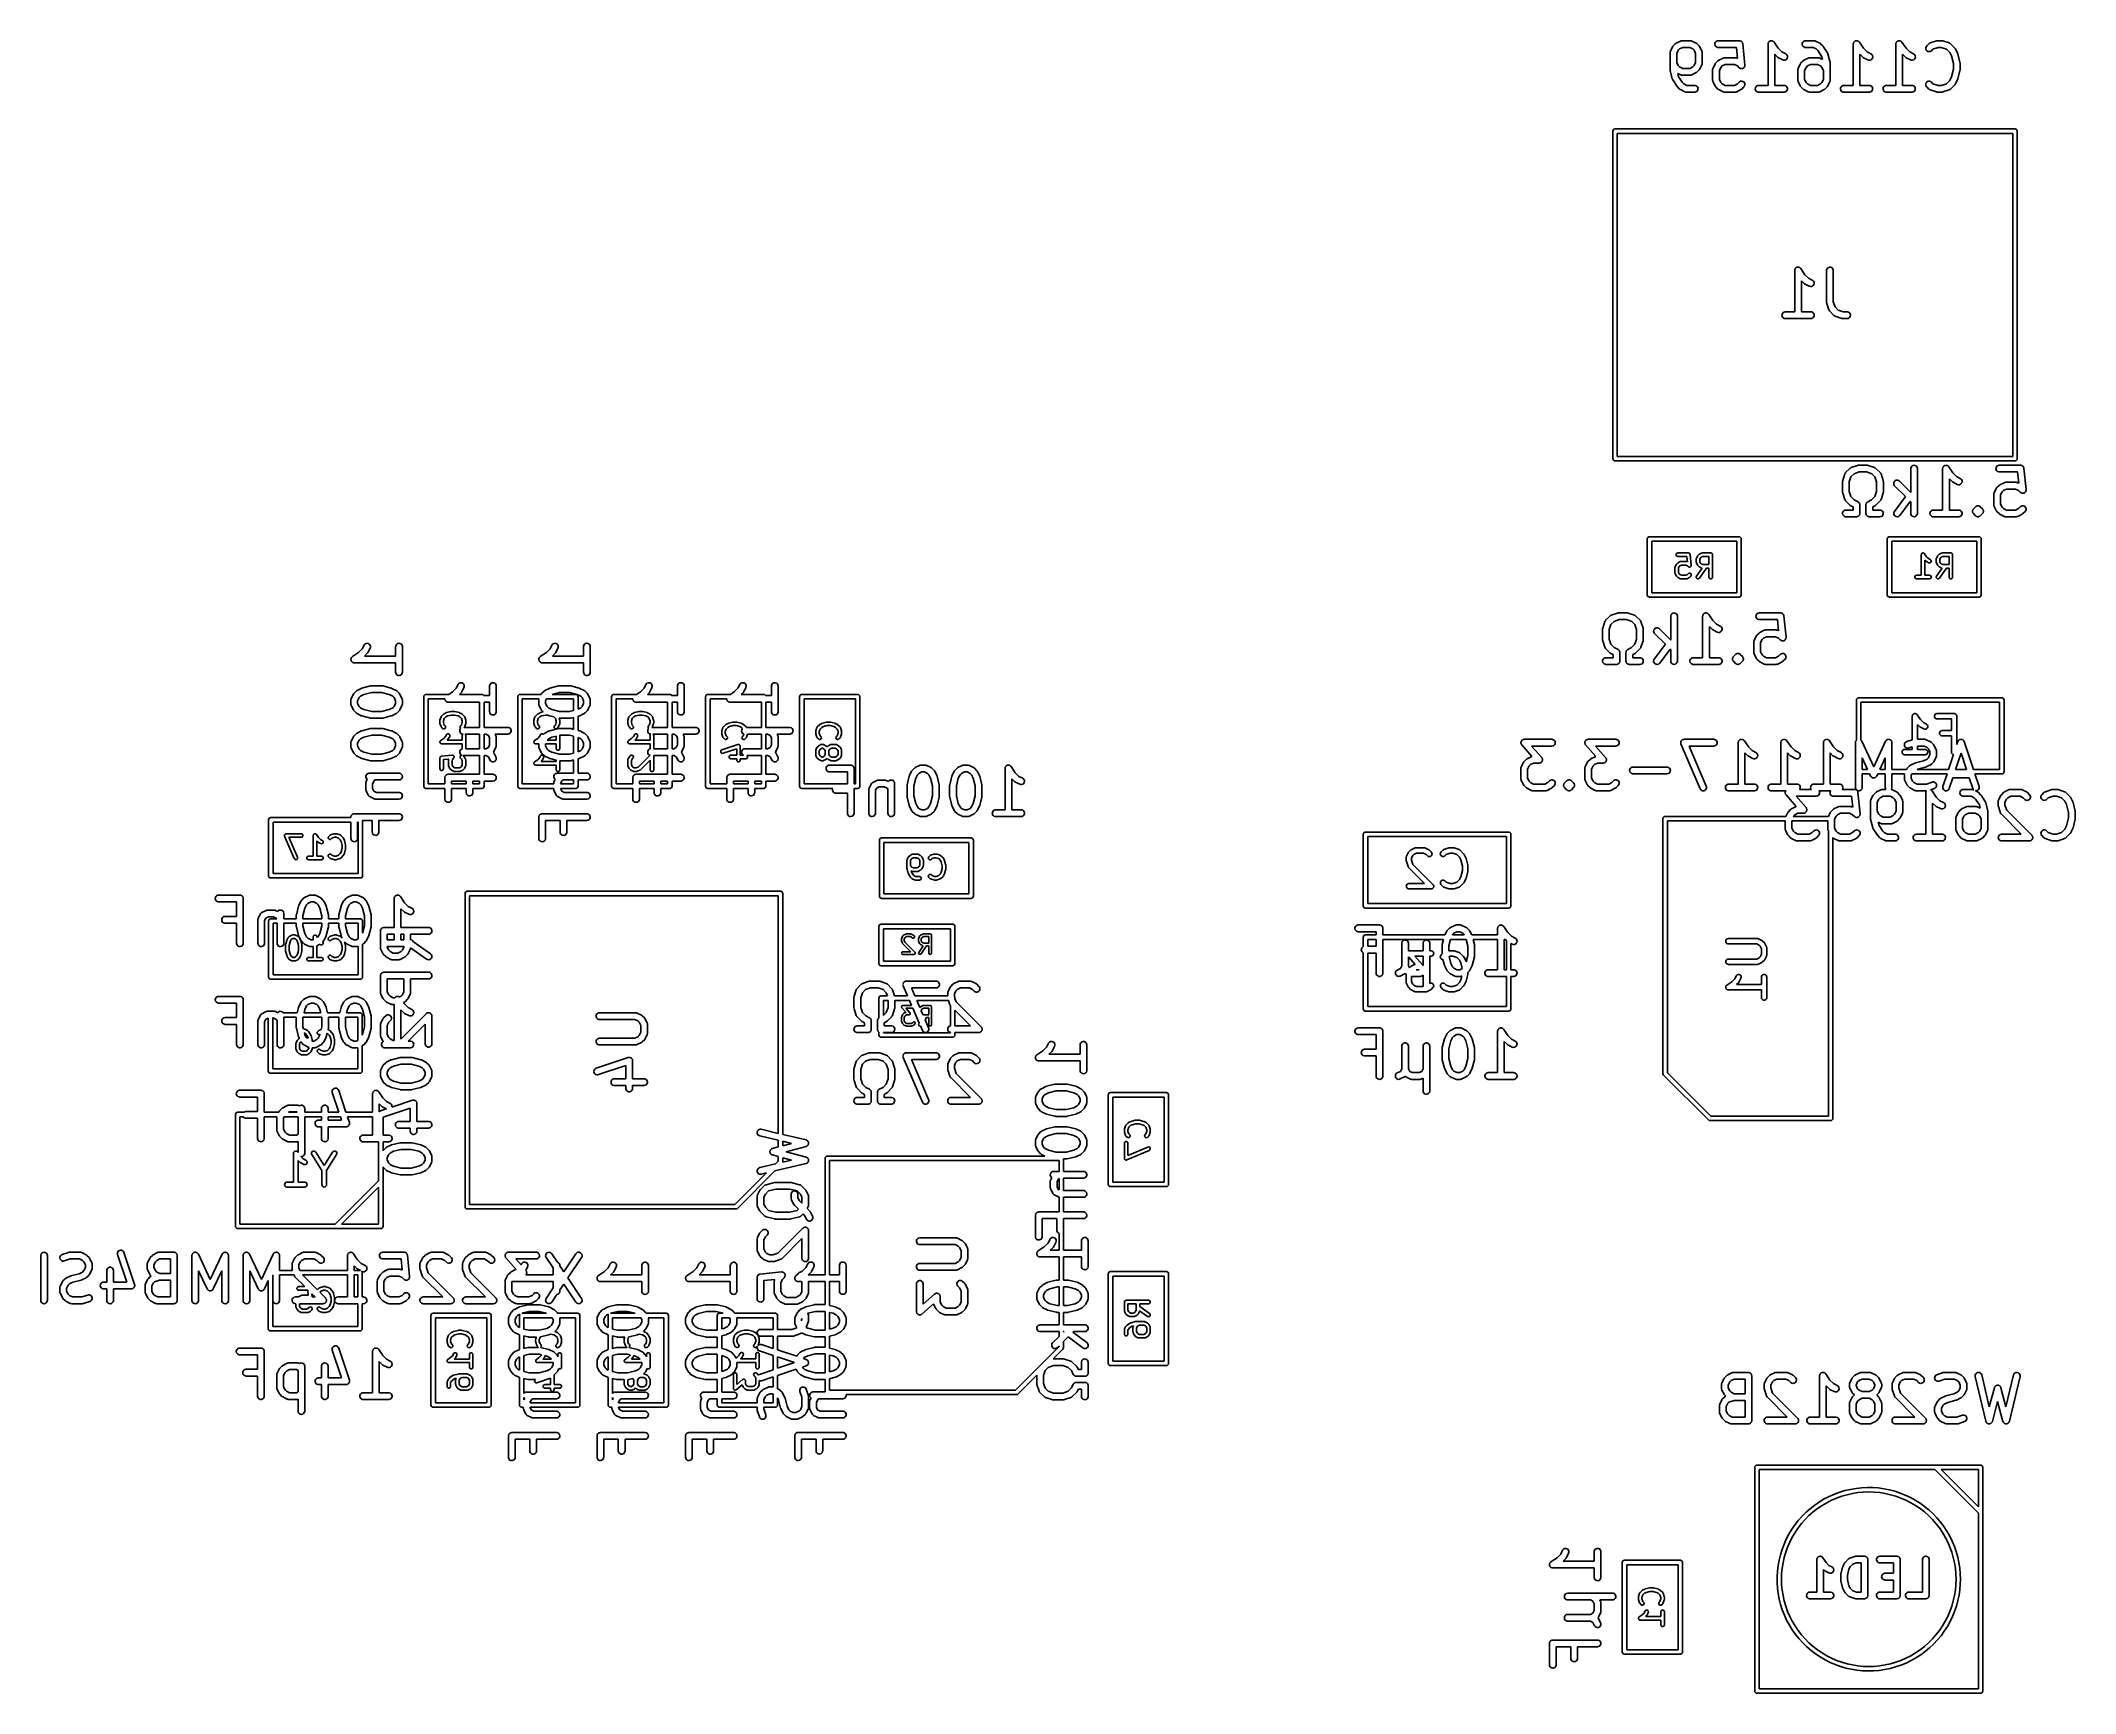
# Model space of a CAD drawing. Extents: x 112 to 157.4, y -89.4 to -52.4.
import ezdxf

# ---------------------------------------------------------------- set-up
doc = ezdxf.new("R2010")
doc.units = 0
doc.layers.add('BLACK', color=7, linetype='CONTINUOUS')

msp = doc.modelspace()

# ---------------------------------------------------------------- linework, layer by layer
at = {"layer": 'BLACK', "linetype": 'CONTINUOUS'}
for p, q in [((148.383, -52.7029), (148.384, -52.6945)), ((148.383, -53.0838), (148.383, -52.7029)), ((148.384, -52.69), (148.388, -52.6797)), ((148.384, -52.692), (148.384, -52.69)), ((148.384, -52.6929), (148.384, -52.692)), ((148.384, -52.6945), (148.384, -52.6929)), ((148.388, -52.6797), (148.391, -52.6693)), ((148.391, -52.6693), (148.439, -52.5741)), ((148.439, -52.5741), (148.446, -52.563)), ((148.446, -52.563), (148.45, -52.5591)), ((148.45, -52.5591), (148.453, -52.5546)), ((148.453, -52.5546), (148.501, -52.507)), ((148.501, -52.507), (148.51, -52.4986)), ((148.51, -52.4986), (148.515, -52.4962)), ((148.515, -52.4962), (148.52, -52.4929)), ((148.52, -52.4929), (148.615, -52.4453)), ((148.568, -52.652), (148.533, -52.7206)), ((148.533, -52.7206), (148.533, -52.9232)), ((148.598, -52.6216), (148.568, -52.652)), ((148.667, -52.5874), (148.598, -52.6216)), ((148.615, -52.4453), (148.623, -52.4422)), ((148.623, -52.4422), (148.625, -52.4414)), ((148.625, -52.4413), (148.627, -52.4405)), ((148.625, -52.4414), (148.625, -52.4413)), ((148.627, -52.4405), (148.638, -52.4392)), ((148.638, -52.4392), (148.649, -52.4374)), ((148.649, -52.4374), (148.839, -52.4374)), ((148.822, -52.5874), (148.667, -52.5874)), ((148.89, -52.6216), (148.822, -52.5874)), ((148.839, -52.4374), (148.848, -52.4381)), ((148.848, -52.4381), (148.849, -52.4381)), ((148.849, -52.4381), (148.85, -52.4383)), ((148.85, -52.4383), (148.852, -52.4385)), ((148.852, -52.4385), (148.862, -52.4421)), ((148.862, -52.4421), (148.873, -52.4453)), ((148.873, -52.4453), (148.968, -52.4929)), ((148.921, -52.652), (148.89, -52.6216)), ((148.955, -52.7206), (148.921, -52.652)), ((148.955, -52.9232), (148.955, -52.7206)), ((148.968, -52.4929), (148.979, -52.4997)), ((148.979, -52.4997), (148.983, -52.5037)), ((148.983, -52.5037), (148.988, -52.507)), ((148.988, -52.507), (149.035, -52.5546)), ((149.035, -52.5546), (149.044, -52.5645)), ((149.044, -52.5645), (149.046, -52.5695)), ((149.046, -52.5695), (149.049, -52.5741)), ((149.049, -52.5741), (149.097, -52.6693)), ((149.097, -52.6693), (149.1, -52.6771)), ((149.1, -52.6771), (149.101, -52.6786)), ((149.101, -52.6786), (149.101, -52.6795)), ((149.101, -52.6795), (149.102, -52.6813)), ((149.102, -52.6813), (149.103, -52.6921)), ((149.103, -52.6921), (149.105, -52.7029)), ((149.105, -52.7029), (149.105, -52.941)), ((149.384, -52.5183), (149.386, -52.4937)), ((149.39, -52.5422), (149.384, -52.5183)), ((149.386, -52.4937), (149.396, -52.4712)), ((149.403, -52.5629), (149.39, -52.5422)), ((149.396, -52.4712), (149.412, -52.4531)), ((149.422, -52.5781), (149.403, -52.5629)), ((149.412, -52.4531), (149.434, -52.4414)), ((149.445, -52.5863), (149.422, -52.5781)), ((149.434, -52.4414), (149.458, -52.4374)), ((149.458, -52.5874), (149.445, -52.5863)), ((149.458, -52.4374), (149.935, -52.4374)), ((149.867, -52.5874), (149.458, -52.5874)), ((149.891, -52.8356), (149.867, -52.5874)), ((149.935, -52.4374), (149.945, -52.4383)), ((149.945, -52.4383), (149.946, -52.4382)), ((149.946, -52.4382), (149.946, -52.4384)), ((149.946, -52.4384), (149.947, -52.4385)), ((149.947, -52.4385), (149.958, -52.4423)), ((149.958, -52.4423), (149.969, -52.4459)), ((149.969, -52.4459), (149.97, -52.4464)), ((149.97, -52.4464), (149.971, -52.4467)), ((149.971, -52.4467), (149.98, -52.4538)), ((149.98, -52.4538), (149.989, -52.4607)), ((149.989, -52.4607), (149.989, -52.4614)), ((149.989, -52.4614), (149.99, -52.4619)), ((149.99, -52.4619), (149.996, -52.4716)), ((149.996, -52.4716), (150.003, -52.4811)), ((150.003, -52.4811), (150.003, -52.4819)), ((150.003, -52.4819), (150.003, -52.4826)), ((150.003, -52.4826), (150.006, -52.4938)), ((150.006, -52.4938), (150.009, -52.5049)), ((150.009, -52.5049), (150.057, -52.9811)), ((150.574, -52.5124), (150.575, -52.4995)), ((150.574, -53.4374), (150.574, -52.5124)), ((150.575, -52.4995), (150.576, -52.4969)), ((150.576, -52.4942), (150.58, -52.4854)), ((150.576, -52.4969), (150.576, -52.4942)), ((150.58, -52.4854), (150.583, -52.4762)), ((150.583, -52.4762), (150.585, -52.4741)), ((150.585, -52.4741), (150.586, -52.4716)), ((150.586, -52.4716), (150.592, -52.4645)), ((150.592, -52.4645), (150.598, -52.4569)), ((150.598, -52.4569), (150.601, -52.4554)), ((150.601, -52.4554), (150.602, -52.4534)), ((150.602, -52.4534), (150.611, -52.4488)), ((150.611, -52.4488), (150.619, -52.4435)), ((150.619, -52.4435), (150.622, -52.4429)), ((150.622, -52.4429), (150.624, -52.4416)), ((150.624, -52.4416), (150.634, -52.4399)), ((150.634, -52.4399), (150.643, -52.4376)), ((150.643, -52.4376), (150.646, -52.4378)), ((150.646, -52.4378), (150.648, -52.4374)), ((150.648, -52.4374), (150.658, -52.4389)), ((150.658, -52.4389), (150.667, -52.4397)), ((150.667, -52.4397), (150.67, -52.4408)), ((150.67, -52.4408), (150.673, -52.4413)), ((150.673, -52.4413), (150.681, -52.4458)), ((150.681, -52.4458), (150.69, -52.4497)), ((150.69, -52.4497), (150.692, -52.4515)), ((150.692, -52.4515), (150.694, -52.4528)), ((150.694, -52.4528), (150.701, -52.4598)), ((150.701, -52.4598), (150.708, -52.4664)), ((150.708, -52.4664), (150.709, -52.4688)), ((150.709, -52.4688), (150.711, -52.4708)), ((150.711, -52.4708), (150.802, -52.6075)), ((150.786, -52.8035), (150.724, -52.7411)), ((150.724, -52.7411), (150.724, -53.4374)), ((150.802, -52.6075), (150.884, -52.6888)), ((150.884, -52.6888), (150.968, -52.731)), ((150.968, -52.731), (150.979, -52.7378)), ((150.979, -52.7378), (150.996, -52.7555)), ((150.996, -52.7555), (151.007, -52.7778)), ((151.336, -52.5183), (151.338, -52.4937)), ((151.342, -52.5422), (151.336, -52.5183)), ((151.338, -52.4937), (151.348, -52.4712)), ((151.355, -52.5629), (151.342, -52.5422)), ((151.348, -52.4712), (151.365, -52.4531)), ((151.375, -52.5781), (151.355, -52.5629)), ((151.365, -52.4531), (151.386, -52.4414)), ((151.398, -52.5863), (151.375, -52.5781)), ((151.386, -52.4414), (151.411, -52.4374)), ((151.411, -52.5874), (151.398, -52.5863)), ((151.411, -52.4374), (151.601, -52.4374)), ((151.583, -52.5874), (151.411, -52.5874)), ((151.652, -52.6216), (151.583, -52.5874)), ((151.601, -52.4374), (151.61, -52.4381)), ((151.61, -52.4381), (151.611, -52.4381)), ((151.611, -52.4381), (151.612, -52.4383)), ((151.612, -52.4383), (151.614, -52.4385)), ((151.614, -52.4385), (151.624, -52.4421)), ((151.624, -52.4421), (151.635, -52.4453)), ((151.635, -52.4453), (151.73, -52.4929)), ((151.686, -52.6554), (151.652, -52.6216)), ((151.77, -52.7813), (151.686, -52.6554)), ((151.73, -52.4929), (151.741, -52.4997)), ((151.741, -52.4997), (151.745, -52.5037)), ((151.745, -52.5037), (151.749, -52.507)), ((151.749, -52.507), (151.797, -52.5546)), ((151.797, -52.5546), (151.805, -52.5645)), ((151.805, -52.5645), (151.806, -52.5653)), ((151.806, -52.5653), (151.806, -52.566)), ((151.806, -52.566), (151.902, -52.7089)), ((151.902, -52.7089), (151.902, -52.7095)), ((151.902, -52.7095), (151.902, -52.7097)), ((151.902, -52.7097), (151.903, -52.7105)), ((151.903, -52.7105), (151.908, -52.7202)), ((151.908, -52.7202), (151.909, -52.7264)), ((151.909, -52.7264), (151.912, -52.7323)), ((151.912, -52.7323), (151.96, -52.9228)), ((152.479, -52.5124), (152.48, -52.4995)), ((152.479, -53.4374), (152.479, -52.5124)), ((152.48, -52.4995), (152.481, -52.4969)), ((152.481, -52.4942), (152.485, -52.4854)), ((152.481, -52.4969), (152.481, -52.4942)), ((152.485, -52.4854), (152.488, -52.4762)), ((152.488, -52.4762), (152.49, -52.4741)), ((152.49, -52.4741), (152.491, -52.4716)), ((152.491, -52.4716), (152.497, -52.4645)), ((152.497, -52.4645), (152.503, -52.4569)), ((152.503, -52.4569), (152.505, -52.4554)), ((152.505, -52.4554), (152.507, -52.4534)), ((152.507, -52.4534), (152.516, -52.4488)), ((152.516, -52.4488), (152.524, -52.4435)), ((152.524, -52.4435), (152.526, -52.4429)), ((152.526, -52.4429), (152.529, -52.4416)), ((152.529, -52.4416), (152.538, -52.4399)), ((152.538, -52.4399), (152.548, -52.4376)), ((152.548, -52.4376), (152.55, -52.4378)), ((152.55, -52.4378), (152.553, -52.4374)), ((152.553, -52.4374), (152.563, -52.4389)), ((152.563, -52.4389), (152.572, -52.4397)), ((152.572, -52.4397), (152.575, -52.4408)), ((152.575, -52.4408), (152.577, -52.4413)), ((152.577, -52.4413), (152.586, -52.4458)), ((152.586, -52.4458), (152.595, -52.4497)), ((152.595, -52.4497), (152.597, -52.4515)), ((152.597, -52.4515), (152.599, -52.4528)), ((152.599, -52.4528), (152.606, -52.4598)), ((152.606, -52.4598), (152.613, -52.4664)), ((152.613, -52.4664), (152.614, -52.4688)), ((152.614, -52.4688), (152.616, -52.4708)), ((152.616, -52.4708), (152.707, -52.6075)), ((152.691, -52.8035), (152.629, -52.7411)), ((152.629, -52.7411), (152.629, -53.4374)), ((152.707, -52.6075), (152.788, -52.6888)), ((152.788, -52.6888), (152.873, -52.731)), ((152.873, -52.731), (152.884, -52.7378)), ((152.884, -52.7378), (152.901, -52.7555)), ((152.901, -52.7555), (152.911, -52.7778)), ((153.431, -52.5124), (153.432, -52.4995)), ((153.431, -53.4374), (153.431, -52.5124)), ((153.432, -52.4995), (153.433, -52.4969)), ((153.433, -52.4942), (153.437, -52.4854)), ((153.433, -52.4969), (153.433, -52.4942)), ((153.437, -52.4854), (153.44, -52.4762)), ((153.44, -52.4762), (153.442, -52.4741)), ((153.442, -52.4741), (153.443, -52.4716)), ((153.443, -52.4716), (153.449, -52.4645)), ((153.449, -52.4645), (153.455, -52.4569)), ((153.455, -52.4569), (153.458, -52.4554)), ((153.458, -52.4554), (153.46, -52.4534)), ((153.46, -52.4534), (153.468, -52.4488)), ((153.468, -52.4488), (153.476, -52.4435)), ((153.476, -52.4435), (153.479, -52.4429)), ((153.479, -52.4429), (153.481, -52.4416)), ((153.481, -52.4416), (153.491, -52.4399)), ((153.491, -52.4399), (153.5, -52.4376)), ((153.5, -52.4376), (153.503, -52.4378)), ((153.503, -52.4378), (153.505, -52.4374)), ((153.505, -52.4374), (153.515, -52.4389)), ((153.515, -52.4389), (153.525, -52.4397)), ((153.525, -52.4397), (153.527, -52.4408)), ((153.527, -52.4408), (153.53, -52.4413)), ((153.53, -52.4413), (153.538, -52.4458)), ((153.538, -52.4458), (153.547, -52.4497)), ((153.547, -52.4497), (153.549, -52.4515)), ((153.549, -52.4515), (153.552, -52.4528)), ((153.552, -52.4528), (153.558, -52.4598)), ((153.558, -52.4598), (153.565, -52.4664)), ((153.565, -52.4664), (153.567, -52.4688)), ((153.567, -52.4688), (153.568, -52.4708)), ((153.568, -52.4708), (153.659, -52.6075)), ((153.643, -52.8035), (153.581, -52.7411)), ((153.581, -52.7411), (153.581, -53.4374)), ((153.659, -52.6075), (153.741, -52.6888)), ((153.741, -52.6888), (153.825, -52.731)), ((153.825, -52.731), (153.836, -52.7378)), ((153.836, -52.7378), (153.853, -52.7555)), ((153.853, -52.7555), (153.864, -52.7778)), ((154.098, -52.5982), (154.105, -52.5746)), ((154.099, -52.6228), (154.098, -52.5982)), ((154.108, -52.6458), (154.099, -52.6228)), ((154.105, -52.5746), (154.12, -52.5546)), ((154.124, -52.6646), (154.108, -52.6458)), ((154.12, -52.5546), (154.167, -52.507)), ((154.145, -52.6774), (154.124, -52.6646)), ((154.169, -52.6825), (154.145, -52.6774)), ((154.167, -52.507), (154.174, -52.5016)), ((154.194, -52.6796), (154.169, -52.6825)), ((154.174, -52.5016), (154.175, -52.5004)), ((154.175, -52.5004), (154.176, -52.4999)), ((154.176, -52.4999), (154.177, -52.4986)), ((154.177, -52.4986), (154.187, -52.4939)), ((154.187, -52.4939), (154.197, -52.4888)), ((154.216, -52.669), (154.194, -52.6796)), ((154.197, -52.4888), (154.339, -52.4412)), ((154.226, -52.6607), (154.216, -52.669)), ((154.261, -52.6256), (154.226, -52.6607)), ((154.375, -52.5874), (154.261, -52.6256)), ((154.339, -52.4412), (154.352, -52.4382)), ((154.352, -52.4382), (154.358, -52.4383)), ((154.358, -52.4383), (154.363, -52.4374)), ((154.363, -52.4374), (154.458, -52.4374)), ((154.446, -52.5874), (154.375, -52.5874)), ((154.561, -52.6256), (154.446, -52.5874)), ((154.458, -52.4374), (154.471, -52.4385)), ((154.471, -52.4385), (154.477, -52.4404)), ((154.477, -52.4404), (154.482, -52.4412)), ((154.482, -52.4412), (154.625, -52.4888)), ((154.635, -52.6997), (154.561, -52.6256)), ((154.625, -52.4888), (154.633, -52.4922)), ((154.633, -52.4922), (154.634, -52.4926)), ((154.634, -52.4926), (154.635, -52.4932)), ((154.635, -52.4932), (154.637, -52.494)), ((154.673, -52.7767), (154.635, -52.6997)), ((154.637, -52.494), (154.645, -52.5007)), ((154.645, -52.5007), (154.654, -52.507)), ((154.654, -52.507), (154.749, -52.6022)), ((154.749, -52.6022), (154.758, -52.6121)), ((154.758, -52.6121), (154.76, -52.6172)), ((154.76, -52.6172), (154.764, -52.6217)), ((154.764, -52.6217), (154.811, -52.7169)), ((154.811, -52.7169), (154.816, -52.729)), ((154.816, -52.729), (154.816, -52.7307)), ((154.816, -52.7307), (154.817, -52.7323)), ((154.817, -52.7323), (154.864, -52.9228)), ((148.384, -53.0865), (148.383, -53.0838)), ((148.384, -53.0892), (148.384, -53.0865)), ((148.386, -53.102), (148.384, -53.0892)), ((148.433, -53.2925), (148.386, -53.102)), ((148.533, -52.9232), (148.568, -52.9918)), ((148.615, -53.1985), (148.557, -53.1694)), ((148.557, -53.1694), (148.576, -53.2435)), ((148.568, -52.9918), (148.598, -53.0222)), ((148.598, -53.0222), (148.667, -53.0564)), ((148.626, -53.2017), (148.615, -53.1985)), ((148.636, -53.2053), (148.626, -53.2017)), ((148.638, -53.2055), (148.636, -53.2053)), ((148.639, -53.2058), (148.638, -53.2055)), ((148.64, -53.2057), (148.639, -53.2058)), ((148.649, -53.2064), (148.64, -53.2057)), ((148.839, -53.2064), (148.649, -53.2064)), ((148.667, -53.0564), (148.822, -53.0564)), ((148.822, -53.0564), (148.89, -53.0222)), ((148.85, -53.2046), (148.839, -53.2064)), ((148.861, -53.2033), (148.85, -53.2046)), ((148.863, -53.2025), (148.861, -53.2033)), ((148.864, -53.2024), (148.863, -53.2025)), ((148.865, -53.2016), (148.864, -53.2024)), ((148.873, -53.1985), (148.865, -53.2016)), ((148.968, -53.1509), (148.873, -53.1985)), ((148.89, -53.0222), (148.921, -52.9918)), ((148.921, -52.9918), (148.955, -52.9232)), ((148.973, -53.1476), (148.968, -53.1509)), ((148.978, -53.1452), (148.973, -53.1476)), ((148.988, -53.1368), (148.978, -53.1452)), ((149.035, -53.0892), (148.988, -53.1368)), ((149.038, -53.0847), (149.035, -53.0892)), ((149.042, -53.0808), (149.038, -53.0847)), ((149.049, -53.0697), (149.042, -53.0808)), ((149.097, -52.9745), (149.049, -53.0697)), ((149.1, -52.9641), (149.097, -52.9745)), ((149.104, -52.9538), (149.1, -52.9641)), ((149.105, -52.941), (149.104, -52.9493)), ((149.104, -52.9493), (149.104, -52.951)), ((149.104, -52.951), (149.104, -52.9518)), ((149.104, -52.9518), (149.104, -52.9538)), ((149.336, -53.0738), (149.337, -53.0729)), ((149.336, -53.0755), (149.336, -53.0738)), ((149.336, -53.0838), (149.336, -53.0755)), ((149.336, -53.3219), (149.336, -53.0838)), ((149.337, -53.0709), (149.34, -53.0607)), ((149.337, -53.0729), (149.337, -53.0709)), ((149.34, -53.0607), (149.344, -53.0503)), ((149.344, -53.0503), (149.391, -52.955)), ((149.391, -52.955), (149.398, -52.944)), ((149.398, -52.944), (149.402, -52.9401)), ((149.402, -52.9401), (149.405, -52.9355)), ((149.405, -52.9355), (149.453, -52.8879)), ((149.453, -52.8879), (149.463, -52.8796)), ((149.463, -52.8796), (149.468, -52.8772)), ((149.468, -52.8772), (149.472, -52.8739)), ((149.472, -52.8739), (149.568, -52.8263)), ((149.52, -53.033), (149.486, -53.1015)), ((149.486, -53.1015), (149.486, -53.3042)), ((149.55, -53.0026), (149.52, -53.033)), ((149.619, -52.9683), (149.55, -53.0026)), ((149.568, -52.8263), (149.575, -52.8232)), ((149.575, -52.8232), (149.577, -52.8224)), ((149.577, -52.8224), (149.578, -52.8222)), ((149.578, -52.8222), (149.58, -52.8215)), ((149.58, -52.8215), (149.59, -52.8201)), ((149.59, -52.8201), (149.601, -52.8183)), ((149.601, -52.8183), (149.839, -52.8183)), ((149.822, -52.9683), (149.619, -52.9683)), ((149.89, -53.0026), (149.822, -52.9683)), ((149.839, -52.8183), (149.848, -52.8191)), ((149.848, -52.8191), (149.849, -52.819)), ((149.849, -52.819), (149.85, -52.8193)), ((149.85, -52.8193), (149.852, -52.8194)), ((149.852, -52.8194), (149.862, -52.8231)), ((149.862, -52.8231), (149.873, -52.8263)), ((149.873, -52.8263), (149.891, -52.8356)), ((149.929, -53.0416), (149.89, -53.0026)), ((149.938, -53.0482), (149.929, -53.0416)), ((149.947, -53.055), (149.938, -53.0482)), ((149.948, -53.0554), (149.947, -53.055)), ((149.949, -53.0559), (149.948, -53.0554)), ((149.96, -53.0592), (149.949, -53.0559)), ((149.971, -53.0627), (149.96, -53.0592)), ((149.972, -53.0627), (149.971, -53.0627)), ((149.973, -53.063), (149.972, -53.0627)), ((149.984, -53.0625), (149.973, -53.063)), ((149.995, -53.0624), (149.984, -53.0625)), ((149.996, -53.0621), (149.995, -53.0624)), ((149.997, -53.062), (149.996, -53.0621)), ((150.008, -53.0579), (149.997, -53.062)), ((150.019, -53.0541), (150.008, -53.0579)), ((150.02, -53.0531), (150.019, -53.0535)), ((150.019, -53.0535), (150.019, -53.0541)), ((150.029, -53.0458), (150.02, -53.0531)), ((150.038, -53.0387), (150.029, -53.0458)), ((150.039, -53.0373), (150.038, -53.0379)), ((150.038, -53.0379), (150.038, -53.0387)), ((150.045, -53.0276), (150.039, -53.0373)), ((150.051, -53.018), (150.045, -53.0276)), ((150.052, -53.0162), (150.051, -53.017)), ((150.051, -53.017), (150.051, -53.018)), ((150.054, -53.0051), (150.052, -53.0162)), ((150.057, -52.994), (150.054, -53.0051)), ((150.057, -52.9811), (150.057, -52.9907)), ((150.057, -52.9907), (150.057, -52.9921)), ((150.057, -52.9921), (150.057, -52.9927)), ((150.057, -52.9927), (150.057, -52.994)), ((150.791, -52.8068), (150.786, -52.8035)), ((150.795, -52.8108), (150.791, -52.8068)), ((150.806, -52.8176), (150.795, -52.8108)), ((150.901, -52.8652), (150.806, -52.8176)), ((150.925, -52.8724), (150.901, -52.8652)), ((150.949, -52.8717), (150.925, -52.8724)), ((150.972, -52.863), (150.949, -52.8717)), ((150.991, -52.8473), (150.972, -52.863)), ((151.004, -52.8263), (150.991, -52.8473)), ((151.009, -52.8022), (151.004, -52.8263)), ((151.007, -52.7778), (151.009, -52.8022)), ((151.24, -53.0838), (151.241, -53.0755)), ((151.24, -53.3219), (151.24, -53.0838)), ((151.241, -53.0729), (151.242, -53.0709)), ((151.241, -53.0738), (151.241, -53.0729)), ((151.241, -53.0755), (151.241, -53.0738)), ((151.242, -53.0709), (151.245, -53.0607)), ((151.245, -53.0607), (151.248, -53.0503)), ((151.248, -53.0503), (151.296, -52.955)), ((151.296, -52.955), (151.303, -52.944)), ((151.303, -52.944), (151.307, -52.9401)), ((151.307, -52.9401), (151.31, -52.9355)), ((151.31, -52.9355), (151.358, -52.8879)), ((151.358, -52.8879), (151.368, -52.8796)), ((151.368, -52.8796), (151.373, -52.8772)), ((151.373, -52.8772), (151.377, -52.8739)), ((151.377, -52.8739), (151.472, -52.8263)), ((151.425, -53.033), (151.39, -53.1015)), ((151.39, -53.1015), (151.39, -53.3042)), ((151.455, -53.0026), (151.425, -53.033)), ((151.524, -52.9683), (151.455, -53.0026)), ((151.472, -52.8263), (151.48, -52.8232)), ((151.48, -52.8232), (151.482, -52.8224)), ((151.482, -52.8224), (151.483, -52.8222)), ((151.483, -52.8222), (151.484, -52.8215)), ((151.484, -52.8215), (151.495, -52.8201)), ((151.495, -52.8201), (151.506, -52.8183)), ((151.506, -52.8183), (151.696, -52.8183)), ((151.679, -52.9683), (151.524, -52.9683)), ((151.747, -53.0026), (151.679, -52.9683)), ((151.696, -52.8183), (151.705, -52.8191)), ((151.705, -52.8191), (151.706, -52.819)), ((151.706, -52.819), (151.707, -52.8193)), ((151.707, -52.8193), (151.709, -52.8194)), ((151.709, -52.8194), (151.72, -52.8231)), ((151.72, -52.8231), (151.73, -52.8263)), ((151.73, -52.8263), (151.788, -52.8554)), ((151.778, -53.033), (151.747, -53.0026)), ((151.788, -52.8554), (151.77, -52.7813)), ((151.812, -53.1015), (151.778, -53.033)), ((151.812, -53.3042), (151.812, -53.1015)), ((151.96, -52.9228), (151.962, -52.9355)), ((151.962, -52.9355), (151.961, -52.9383)), ((151.961, -52.9383), (151.962, -52.941)), ((151.962, -52.941), (151.962, -53.3219)), ((152.696, -52.8068), (152.691, -52.8035)), ((152.699, -52.8108), (152.696, -52.8068)), ((152.711, -52.8176), (152.699, -52.8108)), ((152.806, -52.8652), (152.711, -52.8176)), ((152.829, -52.8724), (152.806, -52.8652)), ((152.854, -52.8717), (152.829, -52.8724)), ((152.877, -52.863), (152.854, -52.8717)), ((152.896, -52.8473), (152.877, -52.863)), ((152.909, -52.8263), (152.896, -52.8473)), ((152.914, -52.8022), (152.909, -52.8263)), ((152.911, -52.7778), (152.914, -52.8022)), ((153.648, -52.8068), (153.643, -52.8035)), ((153.652, -52.8108), (153.648, -52.8068)), ((153.663, -52.8176), (153.652, -52.8108)), ((153.758, -52.8652), (153.663, -52.8176)), ((153.782, -52.8724), (153.758, -52.8652)), ((153.806, -52.8717), (153.782, -52.8724)), ((153.829, -52.863), (153.806, -52.8717)), ((153.848, -52.8473), (153.829, -52.863)), ((153.861, -52.8263), (153.848, -52.8473)), ((153.867, -52.8022), (153.861, -52.8263)), ((153.864, -52.7778), (153.867, -52.8022)), ((154.717, -52.9502), (154.673, -52.7767)), ((154.673, -53.2481), (154.717, -53.0746)), ((154.717, -53.0746), (154.717, -52.9502)), ((154.864, -53.102), (154.817, -53.2925)), ((154.864, -52.9228), (154.866, -52.9355)), ((154.865, -53.0993), (154.864, -53.102)), ((154.866, -53.0967), (154.865, -53.0993)), ((154.866, -52.9355), (154.866, -52.9383)), ((154.866, -52.9383), (154.867, -52.941)), ((154.867, -53.0838), (154.866, -53.0967)), ((154.867, -52.941), (154.867, -53.0838)), ((148.436, -53.2983), (148.433, -53.2925)), ((148.437, -53.3045), (148.436, -53.2983)), ((148.443, -53.3143), (148.437, -53.3045)), ((148.443, -53.3151), (148.443, -53.3143)), ((148.443, -53.3153), (148.443, -53.3151)), ((148.444, -53.3159), (148.443, -53.3153)), ((148.539, -53.4587), (148.444, -53.3159)), ((148.539, -53.4594), (148.539, -53.4587)), ((148.54, -53.4603), (148.539, -53.4594)), ((148.548, -53.4702), (148.54, -53.4603)), ((148.596, -53.5178), (148.548, -53.4702)), ((148.576, -53.2435), (148.659, -53.3694)), ((148.6, -53.5211), (148.596, -53.5178)), ((148.604, -53.5251), (148.6, -53.5211)), ((148.615, -53.5318), (148.604, -53.5251)), ((148.711, -53.5795), (148.615, -53.5318)), ((148.659, -53.3694), (148.693, -53.4031)), ((148.693, -53.4031), (148.762, -53.4374)), ((148.721, -53.5827), (148.711, -53.5795)), ((148.731, -53.5863), (148.721, -53.5827)), ((148.733, -53.5864), (148.731, -53.5863)), ((148.734, -53.5867), (148.733, -53.5864)), ((148.736, -53.5867), (148.734, -53.5867)), ((148.744, -53.5874), (148.736, -53.5867)), ((148.935, -53.5874), (148.744, -53.5874)), ((148.762, -53.4374), (148.935, -53.4374)), ((148.935, -53.4374), (148.947, -53.4385)), ((148.959, -53.5833), (148.935, -53.5874)), ((148.947, -53.4385), (148.971, -53.4467)), ((148.98, -53.5716), (148.959, -53.5833)), ((148.971, -53.4467), (148.99, -53.4619)), ((148.997, -53.5536), (148.98, -53.5716)), ((148.99, -53.4619), (149.003, -53.4826)), ((149.007, -53.531), (148.997, -53.5536)), ((149.003, -53.4826), (149.009, -53.5065)), ((149.009, -53.5065), (149.007, -53.531)), ((149.337, -53.3326), (149.336, -53.3219)), ((149.339, -53.3434), (149.337, -53.3326)), ((149.34, -53.3453), (149.339, -53.3434)), ((149.34, -53.3462), (149.34, -53.3453)), ((149.341, -53.3477), (149.34, -53.3462)), ((149.344, -53.3554), (149.341, -53.3477)), ((149.391, -53.4507), (149.344, -53.3554)), ((149.395, -53.4552), (149.391, -53.4507)), ((149.397, -53.4603), (149.395, -53.4552)), ((149.405, -53.4702), (149.397, -53.4603)), ((149.453, -53.5178), (149.405, -53.4702)), ((149.457, -53.5211), (149.453, -53.5178)), ((149.461, -53.5251), (149.457, -53.5211)), ((149.472, -53.5318), (149.461, -53.5251)), ((149.568, -53.5795), (149.472, -53.5318)), ((149.486, -53.3042), (149.52, -53.3727)), ((149.52, -53.3727), (149.55, -53.4031)), ((149.55, -53.4031), (149.619, -53.4374)), ((149.578, -53.5827), (149.568, -53.5795)), ((149.588, -53.5863), (149.578, -53.5827)), ((149.59, -53.5864), (149.588, -53.5863)), ((149.591, -53.5867), (149.59, -53.5864)), ((149.593, -53.5867), (149.591, -53.5867)), ((149.601, -53.5874), (149.593, -53.5867)), ((149.839, -53.5874), (149.601, -53.5874)), ((149.619, -53.4374), (149.822, -53.4374)), ((149.822, -53.4374), (149.89, -53.4031)), ((149.85, -53.5856), (149.839, -53.5874)), ((149.861, -53.5842), (149.85, -53.5856)), ((149.863, -53.5835), (149.861, -53.5842)), ((149.864, -53.5833), (149.863, -53.5835)), ((149.865, -53.5825), (149.864, -53.5833)), ((149.873, -53.5795), (149.865, -53.5825)), ((149.968, -53.5318), (149.873, -53.5795)), ((149.89, -53.4031), (149.929, -53.3641)), ((149.929, -53.3641), (149.939, -53.3558)), ((149.939, -53.3558), (149.961, -53.3451)), ((149.961, -53.3451), (149.986, -53.3422)), ((149.973, -53.5285), (149.968, -53.5318)), ((149.978, -53.5261), (149.973, -53.5285)), ((149.988, -53.5178), (149.978, -53.5261)), ((149.986, -53.3422), (150.01, -53.3474)), ((150.035, -53.4702), (149.988, -53.5178)), ((150.01, -53.3474), (150.031, -53.3601)), ((150.031, -53.3601), (150.047, -53.379)), ((150.049, -53.4501), (150.035, -53.4702)), ((150.047, -53.379), (150.056, -53.4019)), ((150.057, -53.4265), (150.049, -53.4501)), ((150.056, -53.4019), (150.057, -53.4265)), ((150.288, -53.5183), (150.29, -53.4937)), ((150.294, -53.5422), (150.288, -53.5183)), ((150.29, -53.4937), (150.3, -53.4712)), ((150.308, -53.5629), (150.294, -53.5422)), ((150.3, -53.4712), (150.317, -53.4531)), ((150.327, -53.5781), (150.308, -53.5629)), ((150.317, -53.4531), (150.339, -53.4414)), ((150.35, -53.5863), (150.327, -53.5781)), ((150.339, -53.4414), (150.363, -53.4374)), ((150.363, -53.5874), (150.35, -53.5863)), ((150.363, -53.4374), (150.574, -53.4374)), ((150.935, -53.5874), (150.363, -53.5874)), ((150.724, -53.4374), (150.935, -53.4374)), ((150.935, -53.4374), (150.947, -53.4385)), ((150.959, -53.5833), (150.935, -53.5874)), ((150.947, -53.4385), (150.971, -53.4467)), ((150.98, -53.5716), (150.959, -53.5833)), ((150.971, -53.4467), (150.99, -53.4619)), ((150.997, -53.5536), (150.98, -53.5716)), ((150.99, -53.4619), (151.003, -53.4826)), ((151.007, -53.531), (150.997, -53.5536)), ((151.003, -53.4826), (151.009, -53.5065)), ((151.009, -53.5065), (151.007, -53.531)), ((151.242, -53.3326), (151.24, -53.3219)), ((151.244, -53.3434), (151.242, -53.3326)), ((151.244, -53.3453), (151.244, -53.3434)), ((151.245, -53.3462), (151.244, -53.3453)), ((151.245, -53.3477), (151.245, -53.3462)), ((151.248, -53.3554), (151.245, -53.3477)), ((151.296, -53.4507), (151.248, -53.3554)), ((151.299, -53.4552), (151.296, -53.4507)), ((151.302, -53.4603), (151.299, -53.4552)), ((151.31, -53.4702), (151.302, -53.4603)), ((151.358, -53.5178), (151.31, -53.4702)), ((151.362, -53.5211), (151.358, -53.5178)), ((151.366, -53.5251), (151.362, -53.5211)), ((151.377, -53.5318), (151.366, -53.5251)), ((151.472, -53.5795), (151.377, -53.5318)), ((151.39, -53.3042), (151.425, -53.3727)), ((151.425, -53.3727), (151.455, -53.4031)), ((151.455, -53.4031), (151.524, -53.4374)), ((151.483, -53.5827), (151.472, -53.5795)), ((151.493, -53.5863), (151.483, -53.5827)), ((151.495, -53.5864), (151.493, -53.5863)), ((151.496, -53.5867), (151.495, -53.5864)), ((151.498, -53.5867), (151.496, -53.5867)), ((151.506, -53.5874), (151.498, -53.5867)), ((151.696, -53.5874), (151.506, -53.5874)), ((151.524, -53.4374), (151.679, -53.4374)), ((151.679, -53.4374), (151.747, -53.4031)), ((151.707, -53.5856), (151.696, -53.5874)), ((151.718, -53.5842), (151.707, -53.5856)), ((151.72, -53.5835), (151.718, -53.5842)), ((151.721, -53.5833), (151.72, -53.5835)), ((151.722, -53.5825), (151.721, -53.5833)), ((151.73, -53.5795), (151.722, -53.5825)), ((151.825, -53.5318), (151.73, -53.5795)), ((151.747, -53.4031), (151.778, -53.3727)), ((151.778, -53.3727), (151.812, -53.3042)), ((151.83, -53.5285), (151.825, -53.5318)), ((151.835, -53.5261), (151.83, -53.5285)), ((151.845, -53.5178), (151.835, -53.5261)), ((151.892, -53.4702), (151.845, -53.5178)), ((151.896, -53.4656), (151.892, -53.4702)), ((151.9, -53.4617), (151.896, -53.4656)), ((151.906, -53.4507), (151.9, -53.4617)), ((151.954, -53.3554), (151.906, -53.4507)), ((151.957, -53.3451), (151.954, -53.3554)), ((151.961, -53.3348), (151.957, -53.3451)), ((151.962, -53.3219), (151.961, -53.3302)), ((151.961, -53.3302), (151.961, -53.3319)), ((151.961, -53.3319), (151.961, -53.3328)), ((151.961, -53.3328), (151.961, -53.3348)), ((152.193, -53.5183), (152.195, -53.4937)), ((152.199, -53.5422), (152.193, -53.5183)), ((152.195, -53.4937), (152.205, -53.4712)), ((152.212, -53.5629), (152.199, -53.5422)), ((152.205, -53.4712), (152.222, -53.4531)), ((152.232, -53.5781), (152.212, -53.5629)), ((152.222, -53.4531), (152.244, -53.4414)), ((152.255, -53.5863), (152.232, -53.5781)), ((152.244, -53.4414), (152.268, -53.4374)), ((152.268, -53.5874), (152.255, -53.5863)), ((152.268, -53.4374), (152.479, -53.4374)), ((152.839, -53.5874), (152.268, -53.5874)), ((152.629, -53.4374), (152.839, -53.4374)), ((152.839, -53.4374), (152.852, -53.4385)), ((152.864, -53.5833), (152.839, -53.5874)), ((152.852, -53.4385), (152.875, -53.4467)), ((152.885, -53.5716), (152.864, -53.5833)), ((152.875, -53.4467), (152.895, -53.4619)), ((152.902, -53.5536), (152.885, -53.5716)), ((152.895, -53.4619), (152.908, -53.4826)), ((152.912, -53.531), (152.902, -53.5536)), ((152.908, -53.4826), (152.914, -53.5065)), ((152.914, -53.5065), (152.912, -53.531)), ((153.145, -53.5183), (153.148, -53.4937)), ((153.151, -53.5422), (153.145, -53.5183)), ((153.148, -53.4937), (153.158, -53.4712)), ((153.165, -53.5629), (153.151, -53.5422)), ((153.158, -53.4712), (153.174, -53.4531)), ((153.184, -53.5781), (153.165, -53.5629)), ((153.174, -53.4531), (153.196, -53.4414)), ((153.207, -53.5863), (153.184, -53.5781)), ((153.196, -53.4414), (153.22, -53.4374)), ((153.22, -53.5874), (153.207, -53.5863)), ((153.22, -53.4374), (153.431, -53.4374)), ((153.792, -53.5874), (153.22, -53.5874)), ((153.581, -53.4374), (153.792, -53.4374)), ((153.792, -53.4374), (153.805, -53.4385)), ((153.816, -53.5833), (153.792, -53.5874)), ((153.805, -53.4385), (153.828, -53.4467)), ((153.838, -53.5716), (153.816, -53.5833)), ((153.828, -53.4467), (153.847, -53.4619)), ((153.854, -53.5536), (153.838, -53.5716)), ((153.847, -53.4619), (153.86, -53.4826)), ((153.864, -53.531), (153.854, -53.5536)), ((153.86, -53.4826), (153.866, -53.5065)), ((153.866, -53.5065), (153.864, -53.531)), ((154.098, -53.4136), (154.103, -53.3895)), ((154.101, -53.4381), (154.098, -53.4136)), ((154.111, -53.4603), (154.101, -53.4381)), ((154.103, -53.3895), (154.116, -53.3684)), ((154.12, -53.4702), (154.111, -53.4603)), ((154.116, -53.3684), (154.134, -53.3526)), ((154.167, -53.5178), (154.12, -53.4702)), ((154.134, -53.3526), (154.157, -53.3437)), ((154.157, -53.3437), (154.182, -53.3427)), ((154.176, -53.5241), (154.167, -53.5178)), ((154.185, -53.5308), (154.176, -53.5241)), ((154.182, -53.3427), (154.206, -53.3498)), ((154.186, -53.5316), (154.185, -53.5308)), ((154.187, -53.5321), (154.186, -53.5316)), ((154.189, -53.5326), (154.187, -53.5321)), ((154.197, -53.5359), (154.189, -53.5326)), ((154.339, -53.5835), (154.197, -53.5359)), ((154.206, -53.3498), (154.226, -53.3641)), ((154.226, -53.3641), (154.261, -53.3992)), ((154.261, -53.3992), (154.375, -53.4374)), ((154.345, -53.5844), (154.339, -53.5835)), ((154.35, -53.5863), (154.345, -53.5844)), ((154.363, -53.5874), (154.35, -53.5863)), ((154.458, -53.5874), (154.363, -53.5874)), ((154.375, -53.4374), (154.446, -53.4374)), ((154.446, -53.4374), (154.561, -53.3992)), ((154.464, -53.5865), (154.458, -53.5874)), ((154.469, -53.5865), (154.464, -53.5865)), ((154.482, -53.5835), (154.469, -53.5865)), ((154.625, -53.5359), (154.482, -53.5835)), ((154.561, -53.3992), (154.635, -53.3251)), ((154.635, -53.5308), (154.625, -53.5359)), ((154.635, -53.3251), (154.673, -53.2481)), ((154.644, -53.5261), (154.635, -53.5308)), ((154.646, -53.5248), (154.644, -53.5261)), ((154.647, -53.5244), (154.646, -53.5248)), ((154.648, -53.5232), (154.647, -53.5244)), ((154.654, -53.5178), (154.648, -53.5232)), ((154.749, -53.4226), (154.654, -53.5178)), ((154.753, -53.418), (154.749, -53.4226)), ((154.757, -53.4141), (154.753, -53.418)), ((154.764, -53.4031), (154.757, -53.4141)), ((154.811, -53.3078), (154.764, -53.4031)), ((154.812, -53.3062), (154.811, -53.3078)), ((154.813, -53.3047), (154.812, -53.3062)), ((154.817, -53.2925), (154.813, -53.3047)), ((147.105, -54.46), (147.109, -54.4409)), ((147.105, -61.78), (147.105, -54.46)), ((147.109, -54.4409), (147.12, -54.4246)), ((147.12, -54.4246), (147.136, -54.4138)), ((147.136, -54.4138), (147.155, -54.41)), ((147.155, -54.41), (156.095, -54.41)), ((147.205, -54.51), (147.205, -61.73)), ((156.045, -54.51), (147.205, -54.51)), ((156.045, -61.73), (156.045, -54.51)), ((156.095, -54.41), (156.114, -54.4138)), ((156.114, -54.4138), (156.13, -54.4246)), ((156.13, -54.4246), (156.141, -54.4409)), ((156.141, -54.4409), (156.145, -54.46)), ((156.145, -54.46), (156.145, -61.78)), ((151.169, -57.5724), (151.17, -57.5595)), ((151.169, -58.4974), (151.169, -57.5724)), ((151.17, -57.5595), (151.171, -57.5569)), ((151.171, -57.5542), (151.175, -57.5454)), ((151.171, -57.5569), (151.171, -57.5542)), ((151.175, -57.5454), (151.178, -57.5362)), ((151.178, -57.5362), (151.18, -57.5341)), ((151.18, -57.5341), (151.181, -57.5316)), ((151.181, -57.5316), (151.188, -57.5245)), ((151.188, -57.5245), (151.194, -57.5169)), ((151.194, -57.5169), (151.196, -57.5154)), ((151.196, -57.5154), (151.198, -57.5134)), ((151.198, -57.5134), (151.206, -57.5088)), ((151.206, -57.5088), (151.214, -57.5035)), ((151.214, -57.5035), (151.217, -57.5029)), ((151.217, -57.5029), (151.219, -57.5016)), ((151.219, -57.5016), (151.229, -57.4999)), ((151.229, -57.4999), (151.238, -57.4976)), ((151.238, -57.4976), (151.241, -57.4978)), ((151.241, -57.4978), (151.244, -57.4974)), ((151.244, -57.4974), (151.253, -57.4989)), ((151.253, -57.4989), (151.263, -57.4997)), ((151.263, -57.4997), (151.265, -57.5008)), ((151.265, -57.5008), (151.268, -57.5013)), ((151.268, -57.5013), (151.276, -57.5058)), ((151.276, -57.5058), (151.285, -57.5097)), ((151.285, -57.5097), (151.287, -57.5115)), ((151.287, -57.5115), (151.29, -57.5128)), ((151.29, -57.5128), (151.296, -57.5198)), ((151.296, -57.5198), (151.303, -57.5264)), ((151.303, -57.5264), (151.305, -57.5288)), ((151.305, -57.5288), (151.306, -57.5308)), ((151.306, -57.5308), (151.398, -57.6675)), ((151.398, -57.6675), (151.479, -57.7488)), ((151.479, -57.7488), (151.563, -57.791)), ((151.883, -57.5724), (151.884, -57.5595)), ((151.883, -58.2867), (151.883, -57.5724)), ((151.884, -57.5595), (151.893, -57.5362)), ((151.893, -57.5362), (151.908, -57.5169)), ((151.908, -57.5169), (151.929, -57.5035)), ((151.929, -57.5035), (151.952, -57.4976)), ((151.952, -57.4976), (151.977, -57.4997)), ((151.977, -57.4997), (152, -57.5097)), ((152, -57.5097), (152.018, -57.5264)), ((152.018, -57.5264), (152.029, -57.5481)), ((152.029, -57.5481), (152.033, -57.5724)), ((152.033, -57.5724), (152.033, -58.2745)), ((151.381, -57.8635), (151.319, -57.8011)), ((151.319, -57.8011), (151.319, -58.4974)), ((151.386, -57.8668), (151.381, -57.8635)), ((151.39, -57.8708), (151.386, -57.8668)), ((151.401, -57.8776), (151.39, -57.8708)), ((151.496, -57.9252), (151.401, -57.8776)), ((151.52, -57.9324), (151.496, -57.9252)), ((151.544, -57.9317), (151.52, -57.9324)), ((151.567, -57.923), (151.544, -57.9317)), ((151.563, -57.791), (151.574, -57.7978)), ((151.586, -57.9073), (151.567, -57.923)), ((151.574, -57.7978), (151.591, -57.8155)), ((151.599, -57.8863), (151.586, -57.9073)), ((151.591, -57.8155), (151.602, -57.8378)), ((151.605, -57.8622), (151.599, -57.8863)), ((151.602, -57.8378), (151.605, -57.8622)), ((150.884, -58.5783), (150.886, -58.5537)), ((150.89, -58.6022), (150.884, -58.5783)), ((150.886, -58.5537), (150.896, -58.5312)), ((150.903, -58.6229), (150.89, -58.6022)), ((150.896, -58.5312), (150.912, -58.5131)), ((150.922, -58.6381), (150.903, -58.6229)), ((150.912, -58.5131), (150.934, -58.5014)), ((150.945, -58.6463), (150.922, -58.6381)), ((150.934, -58.5014), (150.958, -58.4974)), ((150.958, -58.6474), (150.945, -58.6463)), ((150.958, -58.4974), (151.169, -58.4974)), ((151.53, -58.6474), (150.958, -58.6474)), ((151.319, -58.4974), (151.53, -58.4974)), ((151.53, -58.4974), (151.543, -58.4985)), ((151.554, -58.6433), (151.53, -58.6474)), ((151.543, -58.4985), (151.566, -58.5067)), ((151.576, -58.6316), (151.554, -58.6433)), ((151.566, -58.5067), (151.585, -58.5219)), ((151.592, -58.6136), (151.576, -58.6316)), ((151.585, -58.5219), (151.599, -58.5426)), ((151.602, -58.591), (151.592, -58.6136)), ((151.599, -58.5426), (151.605, -58.5665)), ((151.605, -58.5665), (151.602, -58.591)), ((151.884, -58.2922), (151.883, -58.2867)), ((151.884, -58.2978), (151.884, -58.2922)), ((151.887, -58.3104), (151.884, -58.2978)), ((151.935, -58.4532), (151.887, -58.3104)), ((151.94, -58.4628), (151.935, -58.4532)), ((151.945, -58.4726), (151.94, -58.4628)), ((151.946, -58.4742), (151.945, -58.4726)), ((151.946, -58.475), (151.946, -58.4742)), ((151.948, -58.4761), (151.946, -58.475)), ((151.953, -58.4826), (151.948, -58.4761)), ((152.048, -58.5778), (151.953, -58.4826)), ((152.033, -58.2745), (152.072, -58.389)), ((152.057, -58.5841), (152.048, -58.5778)), ((152.066, -58.5908), (152.057, -58.5841)), ((152.067, -58.5916), (152.066, -58.5908)), ((152.068, -58.5921), (152.067, -58.5916)), ((152.07, -58.5926), (152.068, -58.5921)), ((152.077, -58.5959), (152.07, -58.5926)), ((152.072, -58.389), (152.142, -58.4592)), ((152.22, -58.6435), (152.077, -58.5959)), ((152.142, -58.4592), (152.256, -58.4974)), ((152.226, -58.6444), (152.22, -58.6435)), ((152.231, -58.6463), (152.226, -58.6444)), ((152.244, -58.6474), (152.231, -58.6463)), ((152.339, -58.6474), (152.244, -58.6474)), ((152.256, -58.4974), (152.339, -58.4974)), ((152.339, -58.4974), (152.352, -58.4985)), ((152.364, -58.6433), (152.339, -58.6474)), ((152.352, -58.4985), (152.375, -58.5067)), ((152.385, -58.6316), (152.364, -58.6433)), ((152.375, -58.5067), (152.395, -58.5219)), ((152.402, -58.6136), (152.385, -58.6316)), ((152.395, -58.5219), (152.408, -58.5426)), ((152.412, -58.591), (152.402, -58.6136)), ((152.408, -58.5426), (152.414, -58.5665)), ((152.414, -58.5665), (152.412, -58.591)), ((147.109, -61.7991), (147.105, -61.78)), ((147.12, -61.8154), (147.109, -61.7991)), ((147.136, -61.8262), (147.12, -61.8154)), ((147.155, -61.83), (147.136, -61.8262)), ((156.095, -61.83), (147.155, -61.83)), ((147.205, -61.73), (156.045, -61.73)), ((156.114, -61.8262), (156.095, -61.83)), ((156.13, -61.8154), (156.114, -61.8262)), ((156.141, -61.7991), (156.13, -61.8154)), ((156.145, -61.78), (156.141, -61.7991)), ((152.239, -62.2881), (152.24, -62.2752)), ((152.239, -62.5262), (152.239, -62.2881)), ((152.24, -62.2752), (152.242, -62.2699)), ((152.242, -62.2699), (152.243, -62.2644)), ((152.243, -62.2644), (152.29, -62.1215)), ((152.29, -62.1215), (152.294, -62.1138)), ((152.294, -62.1122), (152.295, -62.1115)), ((152.294, -62.1138), (152.294, -62.1122)), ((152.295, -62.1096), (152.302, -62.101)), ((152.295, -62.1115), (152.295, -62.1096)), ((152.302, -62.101), (152.308, -62.0922)), ((152.308, -62.0922), (152.404, -61.997)), ((152.427, -62.1858), (152.389, -62.3003)), ((152.389, -62.3003), (152.389, -62.514)), ((152.404, -61.997), (152.41, -61.9916)), ((152.41, -61.9916), (152.411, -61.9904)), ((152.411, -61.9904), (152.412, -61.9899)), ((152.412, -61.9899), (152.414, -61.9886)), ((152.414, -61.9886), (152.423, -61.9839)), ((152.423, -61.9839), (152.433, -61.9788)), ((152.497, -62.1156), (152.427, -62.1858)), ((152.433, -61.9788), (152.576, -61.9312)), ((152.612, -62.0774), (152.497, -62.1156)), ((152.576, -61.9312), (152.588, -61.9282)), ((152.588, -61.9282), (152.594, -61.9283)), ((152.594, -61.9283), (152.6, -61.9274)), ((152.6, -61.9274), (152.79, -61.9274)), ((152.778, -62.0774), (152.612, -62.0774)), ((152.892, -62.1156), (152.778, -62.0774)), ((152.79, -61.9274), (152.803, -61.9285)), ((152.803, -61.9285), (152.808, -61.9304)), ((152.808, -61.9304), (152.814, -61.9312)), ((152.814, -61.9312), (152.957, -61.9788)), ((152.963, -62.1858), (152.892, -62.1156)), ((152.957, -61.9788), (152.964, -61.9822)), ((153.001, -62.3003), (152.963, -62.1858)), ((152.964, -61.9822), (152.966, -61.9826)), ((152.966, -61.9826), (152.967, -61.9832)), ((152.967, -61.9832), (152.968, -61.984)), ((152.968, -61.984), (152.977, -61.9907)), ((152.977, -61.9907), (152.986, -61.997)), ((152.986, -61.997), (153.081, -62.0922)), ((153.001, -62.514), (153.001, -62.3003)), ((153.081, -62.0922), (153.087, -62.0986)), ((153.087, -62.0986), (153.088, -62.0998)), ((153.088, -62.0998), (153.088, -62.1006)), ((153.088, -62.1006), (153.089, -62.1021)), ((153.089, -62.1021), (153.094, -62.1119)), ((153.094, -62.1119), (153.099, -62.1215)), ((153.099, -62.1215), (153.147, -62.2644)), ((153.147, -62.2644), (153.15, -62.277)), ((153.15, -62.277), (153.15, -62.2826)), ((153.15, -62.2826), (153.151, -62.2881)), ((153.151, -62.2881), (153.151, -62.5262)), ((153.387, -62.3081), (153.4, -62.287)), ((153.4, -62.287), (153.418, -62.2712)), ((153.418, -62.2712), (153.441, -62.2623)), ((153.441, -62.2623), (153.466, -62.2613)), ((153.466, -62.2613), (153.49, -62.2684)), ((153.49, -62.2684), (153.51, -62.2827)), ((153.51, -62.2827), (153.763, -62.5356)), ((153.763, -62.0024), (153.764, -61.9895)), ((153.763, -62.5356), (153.763, -62.0024)), ((153.764, -61.9895), (153.772, -61.9662)), ((153.772, -61.9662), (153.787, -61.9469)), ((153.787, -61.9469), (153.808, -61.9335)), ((153.808, -61.9335), (153.832, -61.9276)), ((153.832, -61.9276), (153.856, -61.9297)), ((153.856, -61.9297), (153.879, -61.9397)), ((153.879, -61.9397), (153.897, -61.9564)), ((153.897, -61.9564), (153.909, -61.9781)), ((153.909, -61.9781), (153.913, -62.0024)), ((153.913, -62.0024), (153.913, -63.0024)), ((154.477, -62.0024), (154.478, -61.9895)), ((154.477, -62.9274), (154.477, -62.0024)), ((154.478, -61.9895), (154.479, -61.9869)), ((154.479, -61.9842), (154.483, -61.9754)), ((154.479, -61.9869), (154.479, -61.9842)), ((154.483, -61.9754), (154.486, -61.9662)), ((154.486, -61.9662), (154.488, -61.9641)), ((154.488, -61.9641), (154.489, -61.9616)), ((154.489, -61.9616), (154.495, -61.9545)), ((154.495, -61.9545), (154.501, -61.9469)), ((154.501, -61.9469), (154.504, -61.9454)), ((154.504, -61.9454), (154.506, -61.9434)), ((154.506, -61.9434), (154.514, -61.9388)), ((154.514, -61.9388), (154.522, -61.9335)), ((154.522, -61.9335), (154.525, -61.9329)), ((154.525, -61.9329), (154.527, -61.9316)), ((154.527, -61.9316), (154.537, -61.9299)), ((154.537, -61.9299), (154.546, -61.9276)), ((154.546, -61.9276), (154.549, -61.9278)), ((154.549, -61.9278), (154.551, -61.9274)), ((154.551, -61.9274), (154.561, -61.9289)), ((154.561, -61.9289), (154.571, -61.9297)), ((154.571, -61.9297), (154.573, -61.9308)), ((154.573, -61.9308), (154.576, -61.9313)), ((154.576, -61.9313), (154.584, -61.9358)), ((154.584, -61.9358), (154.593, -61.9397)), ((154.593, -61.9397), (154.595, -61.9415)), ((154.595, -61.9415), (154.597, -61.9428)), ((154.597, -61.9428), (154.604, -61.9498)), ((154.604, -61.9498), (154.611, -61.9564)), ((154.611, -61.9564), (154.612, -61.9588)), ((154.612, -61.9588), (154.614, -61.9608)), ((154.614, -61.9608), (154.705, -62.0975)), ((154.689, -62.2935), (154.627, -62.2311)), ((154.627, -62.2311), (154.627, -62.9274)), ((154.694, -62.2968), (154.689, -62.2935)), ((154.698, -62.3008), (154.694, -62.2968)), ((154.709, -62.3076), (154.698, -62.3008)), ((154.705, -62.0975), (154.787, -62.1788)), ((154.787, -62.1788), (154.871, -62.221)), ((154.871, -62.221), (154.882, -62.2278)), ((154.882, -62.2278), (154.899, -62.2455)), ((154.899, -62.2455), (154.91, -62.2678)), ((154.913, -62.2922), (154.907, -62.3163)), ((154.91, -62.2678), (154.913, -62.2922)), ((155.668, -62.0083), (155.67, -61.9837)), ((155.674, -62.0322), (155.668, -62.0083)), ((155.67, -61.9837), (155.68, -61.9612)), ((155.687, -62.0529), (155.674, -62.0322)), ((155.68, -61.9612), (155.696, -61.9431)), ((155.706, -62.0681), (155.687, -62.0529)), ((155.696, -61.9431), (155.718, -61.9314)), ((155.729, -62.0763), (155.706, -62.0681)), ((155.718, -61.9314), (155.742, -61.9274)), ((155.742, -62.0774), (155.729, -62.0763)), ((155.742, -61.9274), (156.219, -61.9274)), ((156.151, -62.0774), (155.742, -62.0774)), ((156.176, -62.3256), (156.151, -62.0774)), ((156.219, -61.9274), (156.229, -61.9283)), ((156.229, -61.9283), (156.23, -61.9282)), ((156.23, -61.9282), (156.23, -61.9284)), ((156.23, -61.9284), (156.231, -61.9285)), ((156.231, -61.9285), (156.242, -61.9323)), ((156.242, -61.9323), (156.253, -61.9359)), ((156.253, -61.9359), (156.254, -61.9364)), ((156.254, -61.9364), (156.255, -61.9367)), ((156.255, -61.9367), (156.264, -61.9438)), ((156.264, -61.9438), (156.273, -61.9507)), ((156.273, -61.9507), (156.273, -61.9514)), ((156.273, -61.9514), (156.274, -61.9519)), ((156.274, -61.9519), (156.28, -61.9616)), ((156.28, -61.9616), (156.287, -61.9711)), ((156.287, -61.9711), (156.287, -61.9719)), ((156.287, -61.9719), (156.287, -61.9726)), ((156.287, -61.9726), (156.29, -61.9838)), ((156.29, -61.9838), (156.293, -61.9949)), ((156.293, -61.9949), (156.341, -62.4711)), ((152.24, -62.5317), (152.239, -62.5262)), ((152.24, -62.5373), (152.24, -62.5317)), ((152.243, -62.5499), (152.24, -62.5373)), ((152.29, -62.6928), (152.243, -62.5499)), ((152.295, -62.7024), (152.29, -62.6928)), ((152.3, -62.7122), (152.295, -62.7024)), ((152.301, -62.7137), (152.3, -62.7122)), ((152.302, -62.7145), (152.301, -62.7137)), ((152.303, -62.7157), (152.302, -62.7145)), ((152.308, -62.7221), (152.303, -62.7157)), ((152.404, -62.8173), (152.308, -62.7221)), ((152.389, -62.514), (152.427, -62.6285)), ((152.427, -62.6285), (152.501, -62.7026)), ((152.501, -62.7026), (152.585, -62.7448)), ((152.585, -62.7448), (152.591, -62.7485)), ((152.591, -62.7485), (152.593, -62.7492)), ((152.593, -62.7492), (152.594, -62.7501)), ((152.594, -62.7501), (152.596, -62.7516)), ((152.596, -62.7516), (152.604, -62.759)), ((152.604, -62.759), (152.611, -62.7659)), ((152.778, -62.7677), (152.784, -62.7593)), ((152.784, -62.7593), (152.786, -62.7581)), ((152.786, -62.7581), (152.787, -62.7564)), ((152.787, -62.7564), (152.796, -62.7509)), ((152.796, -62.7509), (152.804, -62.7448)), ((152.804, -62.7448), (152.888, -62.7026)), ((152.888, -62.7026), (152.963, -62.6285)), ((152.963, -62.6285), (153.001, -62.514)), ((153.081, -62.7221), (152.986, -62.8173)), ((153.087, -62.7132), (153.081, -62.7221)), ((153.094, -62.7046), (153.087, -62.7132)), ((153.095, -62.7028), (153.094, -62.7046)), ((153.096, -62.7004), (153.095, -62.702)), ((153.095, -62.702), (153.095, -62.7028)), ((153.099, -62.6928), (153.096, -62.7004)), ((153.147, -62.5499), (153.099, -62.6928)), ((153.148, -62.5444), (153.147, -62.5499)), ((153.15, -62.5391), (153.148, -62.5444)), ((153.151, -62.5262), (153.15, -62.5391)), ((153.382, -62.3322), (153.387, -62.3081)), ((153.385, -62.3566), (153.382, -62.3322)), ((153.395, -62.3788), (153.385, -62.3566)), ((153.404, -62.3887), (153.395, -62.3788)), ((153.397, -62.9574), (153.643, -62.6285)), ((153.643, -62.6285), (153.404, -62.3887)), ((153.75, -62.7356), (153.517, -63.0474)), ((153.763, -62.7477), (153.75, -62.7356)), ((153.763, -63.0024), (153.763, -62.7477)), ((154.804, -62.3552), (154.709, -62.3076)), ((154.828, -62.3624), (154.804, -62.3552)), ((154.852, -62.3617), (154.828, -62.3624)), ((154.875, -62.353), (154.852, -62.3617)), ((154.894, -62.3373), (154.875, -62.353)), ((154.907, -62.3163), (154.894, -62.3373)), ((155.62, -62.5638), (155.621, -62.5629)), ((155.62, -62.5655), (155.62, -62.5638)), ((155.62, -62.5738), (155.62, -62.5655)), ((155.62, -62.8119), (155.62, -62.5738)), ((155.621, -62.5609), (155.624, -62.5507)), ((155.621, -62.5629), (155.621, -62.5609)), ((155.624, -62.5507), (155.628, -62.5403)), ((155.628, -62.5403), (155.675, -62.445)), ((155.675, -62.445), (155.682, -62.434)), ((155.682, -62.434), (155.686, -62.4301)), ((155.686, -62.4301), (155.689, -62.4255)), ((155.689, -62.4255), (155.737, -62.3779)), ((155.737, -62.3779), (155.747, -62.3696)), ((155.747, -62.3696), (155.752, -62.3672)), ((155.752, -62.3672), (155.756, -62.3639)), ((155.756, -62.3639), (155.852, -62.3163)), ((155.804, -62.523), (155.77, -62.5915)), ((155.77, -62.5915), (155.77, -62.7942)), ((155.834, -62.4926), (155.804, -62.523)), ((155.903, -62.4583), (155.834, -62.4926)), ((155.852, -62.3163), (155.859, -62.3132)), ((155.859, -62.3132), (155.861, -62.3124)), ((155.861, -62.3124), (155.862, -62.3122)), ((155.862, -62.3122), (155.864, -62.3115)), ((155.864, -62.3115), (155.875, -62.3101)), ((155.875, -62.3101), (155.885, -62.3083)), ((155.885, -62.3083), (156.123, -62.3083)), ((156.106, -62.4583), (155.903, -62.4583)), ((156.174, -62.4926), (156.106, -62.4583)), ((156.123, -62.3083), (156.132, -62.3091)), ((156.132, -62.3091), (156.133, -62.309)), ((156.133, -62.309), (156.134, -62.3093)), ((156.134, -62.3093), (156.136, -62.3094)), ((156.136, -62.3094), (156.146, -62.3131)), ((156.146, -62.3131), (156.157, -62.3163)), ((156.157, -62.3163), (156.176, -62.3256)), ((156.213, -62.5316), (156.174, -62.4926)), ((156.222, -62.5382), (156.213, -62.5316)), ((156.231, -62.545), (156.222, -62.5382)), ((156.232, -62.5454), (156.231, -62.545)), ((156.233, -62.5459), (156.232, -62.5454)), ((156.244, -62.5492), (156.233, -62.5459)), ((156.255, -62.5527), (156.244, -62.5492)), ((156.256, -62.5527), (156.255, -62.5527)), ((156.257, -62.553), (156.256, -62.5527)), ((156.268, -62.5525), (156.257, -62.553)), ((156.279, -62.5524), (156.268, -62.5525)), ((156.28, -62.5521), (156.279, -62.5524)), ((156.281, -62.552), (156.28, -62.5521)), ((156.292, -62.5479), (156.281, -62.552)), ((156.303, -62.5441), (156.292, -62.5479)), ((156.304, -62.5431), (156.303, -62.5435)), ((156.303, -62.5435), (156.303, -62.5441)), ((156.313, -62.5358), (156.304, -62.5431)), ((156.322, -62.5287), (156.313, -62.5358)), ((156.323, -62.5273), (156.322, -62.5279)), ((156.322, -62.5279), (156.322, -62.5287)), ((156.329, -62.5176), (156.323, -62.5273)), ((156.335, -62.508), (156.329, -62.5176)), ((156.336, -62.5062), (156.335, -62.507)), ((156.335, -62.507), (156.335, -62.508)), ((156.338, -62.4951), (156.336, -62.5062)), ((156.341, -62.484), (156.338, -62.4951)), ((156.341, -62.4711), (156.341, -62.4807)), ((156.341, -62.4807), (156.341, -62.4821)), ((156.341, -62.4821), (156.341, -62.4827)), ((156.341, -62.4827), (156.341, -62.484)), ((152.239, -63.0083), (152.241, -62.9837)), ((152.245, -63.0322), (152.239, -63.0083)), ((152.241, -62.9837), (152.251, -62.9612)), ((152.258, -63.0529), (152.245, -63.0322)), ((152.251, -62.9612), (152.268, -62.9431)), ((152.278, -63.0681), (152.258, -63.0529)), ((152.268, -62.9431), (152.29, -62.9314)), ((152.301, -63.0763), (152.278, -63.0681)), ((152.29, -62.9314), (152.314, -62.9274)), ((152.314, -63.0774), (152.301, -63.0763)), ((152.314, -62.9274), (152.477, -62.9274)), ((152.552, -63.0774), (152.314, -63.0774)), ((152.408, -62.8206), (152.404, -62.8173)), ((152.412, -62.8246), (152.408, -62.8206)), ((152.423, -62.8314), (152.412, -62.8246)), ((152.477, -62.8583), (152.423, -62.8314)), ((152.477, -62.9274), (152.477, -62.8583)), ((152.555, -63.0769), (152.552, -63.0774)), ((152.558, -63.0771), (152.555, -63.0769)), ((152.567, -63.0749), (152.558, -63.0771)), ((152.576, -63.0733), (152.567, -63.0749)), ((152.579, -63.0719), (152.576, -63.0733)), ((152.582, -63.0712), (152.579, -63.0719)), ((152.59, -63.0661), (152.582, -63.0712)), ((152.598, -63.0616), (152.59, -63.0661)), ((152.6, -63.0595), (152.598, -63.0616)), ((152.602, -63.0579), (152.6, -63.0595)), ((152.608, -63.0505), (152.602, -63.0579)), ((152.615, -63.0436), (152.608, -63.0505)), ((152.611, -62.7659), (152.612, -62.7678)), ((152.612, -62.7678), (152.614, -62.7693)), ((152.614, -62.7693), (152.618, -62.7786)), ((152.616, -63.0408), (152.615, -63.0436)), ((152.618, -63.0385), (152.616, -63.0408)), ((152.618, -62.7786), (152.623, -62.7876)), ((152.621, -63.0296), (152.618, -63.0385)), ((152.625, -63.021), (152.621, -63.0296)), ((152.623, -62.7876), (152.623, -62.7897)), ((152.623, -62.7897), (152.624, -62.7916)), ((152.624, -62.7916), (152.625, -62.8018)), ((152.625, -62.8018), (152.627, -62.8119)), ((152.626, -63.0153), (152.625, -63.0181)), ((152.625, -63.0181), (152.625, -63.021)), ((152.627, -63.0024), (152.626, -63.0153)), ((152.627, -62.8119), (152.627, -63.0024)), ((152.763, -62.8019), (152.764, -62.799)), ((152.763, -62.8031), (152.763, -62.8019)), ((152.763, -62.8049), (152.763, -62.8031)), ((152.763, -62.8119), (152.763, -62.8049)), ((152.763, -63.0024), (152.763, -62.8119)), ((152.763, -63.0053), (152.763, -63.0024)), ((152.763, -63.0083), (152.763, -63.0053)), ((152.765, -63.0174), (152.763, -63.0083)), ((152.764, -62.799), (152.767, -62.7893)), ((152.767, -63.0267), (152.765, -63.0174)), ((152.767, -62.7893), (152.77, -62.7795)), ((152.768, -63.0293), (152.767, -63.0267)), ((152.769, -63.0322), (152.768, -63.0293)), ((152.774, -63.0401), (152.769, -63.0322)), ((152.77, -62.7795), (152.771, -62.7777)), ((152.771, -62.7777), (152.772, -62.7758)), ((152.772, -62.7758), (152.778, -62.7677)), ((152.778, -63.0483), (152.774, -63.0401)), ((152.781, -63.0504), (152.778, -63.0483)), ((152.782, -63.0529), (152.781, -63.0504)), ((152.79, -63.0587), (152.782, -63.0529)), ((152.796, -63.0651), (152.79, -63.0587)), ((152.799, -63.0663), (152.796, -63.0651)), ((152.801, -63.0681), (152.799, -63.0663)), ((152.81, -63.0712), (152.801, -63.0681)), ((152.819, -63.075), (152.81, -63.0712)), ((152.822, -63.0753), (152.819, -63.075)), ((152.825, -63.0763), (152.822, -63.0753)), ((152.838, -63.0774), (152.825, -63.0763)), ((153.076, -63.0774), (152.838, -63.0774)), ((152.966, -62.8314), (152.913, -62.8583)), ((152.913, -62.8583), (152.913, -62.9274)), ((152.913, -62.9274), (153.076, -62.9274)), ((152.971, -62.8281), (152.966, -62.8314)), ((152.976, -62.8256), (152.971, -62.8281)), ((152.986, -62.8173), (152.976, -62.8256)), ((153.076, -62.9274), (153.089, -62.9285)), ((153.1, -63.0733), (153.076, -63.0774)), ((153.089, -62.9285), (153.112, -62.9367)), ((153.122, -63.0616), (153.1, -63.0733)), ((153.112, -62.9367), (153.131, -62.9519)), ((153.138, -63.0436), (153.122, -63.0616)), ((153.131, -62.9519), (153.145, -62.9726)), ((153.148, -63.021), (153.138, -63.0436)), ((153.145, -62.9726), (153.15, -62.9965)), ((153.15, -62.9965), (153.148, -63.021)), ((153.382, -63.0036), (153.385, -62.9792)), ((153.386, -63.0278), (153.382, -63.0036)), ((153.385, -62.9792), (153.397, -62.9574)), ((153.398, -63.0493), (153.386, -63.0278)), ((153.417, -63.0657), (153.398, -63.0493)), ((153.439, -63.0753), (153.417, -63.0657)), ((153.464, -63.077), (153.439, -63.0753)), ((153.488, -63.0707), (153.464, -63.077)), ((153.508, -63.057), (153.488, -63.0707)), ((153.517, -63.0474), (153.508, -63.057)), ((153.767, -63.0267), (153.763, -63.0024)), ((153.778, -63.0483), (153.767, -63.0267)), ((153.796, -63.0651), (153.778, -63.0483)), ((153.819, -63.075), (153.796, -63.0651)), ((153.844, -63.0771), (153.819, -63.075)), ((153.867, -63.0712), (153.844, -63.0771)), ((153.888, -63.0579), (153.867, -63.0712)), ((153.903, -63.0385), (153.888, -63.0579)), ((153.912, -63.0153), (153.903, -63.0385)), ((153.913, -63.0024), (153.912, -63.0153)), ((154.191, -63.0083), (154.194, -62.9837)), ((154.197, -63.0322), (154.191, -63.0083)), ((154.194, -62.9837), (154.204, -62.9612)), ((154.211, -63.0529), (154.197, -63.0322)), ((154.204, -62.9612), (154.22, -62.9431)), ((154.23, -63.0681), (154.211, -63.0529)), ((154.22, -62.9431), (154.242, -62.9314)), ((154.253, -63.0763), (154.23, -63.0681)), ((154.242, -62.9314), (154.266, -62.9274)), ((154.266, -63.0774), (154.253, -63.0763)), ((154.266, -62.9274), (154.477, -62.9274)), ((154.838, -63.0774), (154.266, -63.0774)), ((154.627, -62.9274), (154.838, -62.9274)), ((154.838, -62.9274), (154.851, -62.9285)), ((154.862, -63.0733), (154.838, -63.0774)), ((154.851, -62.9285), (154.874, -62.9367)), ((154.884, -63.0616), (154.862, -63.0733)), ((154.874, -62.9367), (154.893, -62.9519)), ((154.9, -63.0436), (154.884, -63.0616)), ((154.893, -62.9519), (154.906, -62.9726)), ((154.91, -63.021), (154.9, -63.0436)), ((154.906, -62.9726), (154.912, -62.9965)), ((154.912, -62.9965), (154.91, -63.021)), ((155.144, -62.9454), (155.147, -62.9363)), ((155.144, -62.9483), (155.144, -62.9454)), ((155.144, -62.9512), (155.144, -62.9483)), ((155.145, -62.9606), (155.144, -62.9512)), ((155.145, -62.97), (155.145, -62.9606)), ((155.146, -62.9727), (155.145, -62.97)), ((155.147, -62.9757), (155.146, -62.9727)), ((155.147, -62.9363), (155.149, -62.9272)), ((155.151, -62.9842), (155.147, -62.9757)), ((155.149, -62.9272), (155.15, -62.9246)), ((155.15, -62.9246), (155.151, -62.9218)), ((155.151, -62.9218), (155.157, -62.9141)), ((155.154, -62.9929), (155.151, -62.9842)), ((155.156, -62.9952), (155.154, -62.9929)), ((155.157, -62.9979), (155.156, -62.9952)), ((155.157, -62.9141), (155.162, -62.9061)), ((155.166, -63.0078), (155.157, -62.9979)), ((155.162, -62.9061), (155.164, -62.9041)), ((155.164, -62.9041), (155.166, -62.9017)), ((155.166, -62.9017), (155.213, -62.8541)), ((155.213, -63.0554), (155.166, -63.0078)), ((155.213, -62.8541), (155.215, -62.8525)), ((155.216, -63.0571), (155.213, -63.0554)), ((155.215, -62.8525), (155.216, -62.8517)), ((155.216, -62.8517), (155.217, -62.8507)), ((155.217, -63.0594), (155.216, -63.0571)), ((155.217, -62.8507), (155.223, -62.8458)), ((155.222, -63.0619), (155.217, -63.0594)), ((155.225, -63.0651), (155.222, -63.0619)), ((155.223, -62.8458), (155.226, -62.8445)), ((155.229, -63.067), (155.225, -63.0651)), ((155.226, -62.8445), (155.228, -62.8426)), ((155.228, -62.8426), (155.232, -62.8409)), ((155.233, -63.0697), (155.229, -63.067)), ((155.232, -62.8409), (155.236, -62.8383)), ((155.236, -63.0706), (155.233, -63.0697)), ((155.236, -62.8383), (155.241, -62.8372)), ((155.239, -63.0721), (155.236, -63.0706)), ((155.243, -63.0731), (155.239, -63.0721)), ((155.241, -62.8372), (155.245, -62.8351)), ((155.248, -63.075), (155.243, -63.0731)), ((155.245, -62.8351), (155.248, -62.8348)), ((155.248, -62.8348), (155.251, -62.8337)), ((155.252, -63.0754), (155.248, -63.075)), ((155.251, -62.8337), (155.256, -62.8335)), ((155.257, -63.0768), (155.252, -63.0754)), ((155.256, -62.8335), (155.26, -62.8324)), ((155.26, -63.0767), (155.257, -63.0768)), ((155.26, -62.8324), (155.265, -62.8328)), ((155.263, -63.0773), (155.26, -63.0767)), ((155.267, -63.0767), (155.263, -63.0773)), ((155.265, -62.8328), (155.27, -62.8322)), ((155.272, -63.0771), (155.267, -63.0767)), ((155.27, -62.8322), (155.273, -62.8329)), ((155.277, -63.076), (155.272, -63.0771)), ((155.273, -62.8329), (155.276, -62.8327)), ((155.276, -62.8327), (155.28, -62.8341)), ((155.281, -63.0758), (155.277, -63.076)), ((155.28, -62.8341), (155.285, -62.8345)), ((155.284, -63.0748), (155.281, -63.0758)), ((155.287, -63.0744), (155.284, -63.0748)), ((155.285, -62.8345), (155.289, -62.8364)), ((155.291, -63.0724), (155.287, -63.0744)), ((155.289, -62.8364), (155.294, -62.8374)), ((155.296, -63.0712), (155.291, -63.0724)), ((155.294, -62.8374), (155.296, -62.8389)), ((155.296, -62.8389), (155.299, -62.8398)), ((155.3, -63.0686), (155.296, -63.0712)), ((155.299, -62.8398), (155.303, -62.8425)), ((155.304, -63.0669), (155.3, -63.0686)), ((155.303, -62.8425), (155.307, -62.8445)), ((155.307, -63.065), (155.304, -63.0669)), ((155.307, -62.8445), (155.311, -62.8477)), ((155.309, -63.0637), (155.307, -63.065)), ((155.315, -63.0588), (155.309, -63.0637)), ((155.311, -62.8477), (155.315, -62.8501)), ((155.315, -62.8501), (155.317, -62.8524)), ((155.317, -63.0579), (155.315, -63.0588)), ((155.317, -62.8524), (155.319, -62.8541)), ((155.319, -63.0554), (155.317, -63.057)), ((155.317, -63.057), (155.317, -63.0579)), ((155.319, -62.8541), (155.367, -62.9017)), ((155.367, -63.0078), (155.319, -63.0554)), ((155.367, -62.9017), (155.375, -62.9116)), ((155.369, -63.0054), (155.367, -63.0078)), ((155.371, -63.0035), (155.369, -63.0054)), ((155.376, -62.9954), (155.371, -63.0035)), ((155.375, -62.9116), (155.376, -62.9143)), ((155.376, -62.9143), (155.378, -62.9166)), ((155.381, -62.9878), (155.376, -62.9954)), ((155.378, -62.9166), (155.382, -62.9254)), ((155.382, -62.9849), (155.381, -62.9878)), ((155.382, -62.9254), (155.386, -62.9338)), ((155.384, -62.9824), (155.382, -62.9849)), ((155.386, -62.9732), (155.384, -62.9824)), ((155.386, -62.9338), (155.386, -62.9368)), ((155.386, -62.9368), (155.387, -62.9396)), ((155.388, -62.9642), (155.386, -62.9732)), ((155.387, -62.9396), (155.388, -62.949)), ((155.388, -62.949), (155.389, -62.9583)), ((155.389, -62.9583), (155.388, -62.9612)), ((155.388, -62.9612), (155.388, -62.9642)), ((155.622, -62.8226), (155.62, -62.8119)), ((155.623, -62.8334), (155.622, -62.8226)), ((155.624, -62.8353), (155.623, -62.8334)), ((155.624, -62.8362), (155.624, -62.8353)), ((155.625, -62.8377), (155.624, -62.8362)), ((155.628, -62.8454), (155.625, -62.8377)), ((155.675, -62.9407), (155.628, -62.8454)), ((155.679, -62.9452), (155.675, -62.9407)), ((155.681, -62.9503), (155.679, -62.9452)), ((155.689, -62.9602), (155.681, -62.9503)), ((155.737, -63.0078), (155.689, -62.9602)), ((155.742, -63.0111), (155.737, -63.0078)), ((155.745, -63.0151), (155.742, -63.0111)), ((155.756, -63.0218), (155.745, -63.0151)), ((155.852, -63.0695), (155.756, -63.0218)), ((155.77, -62.7942), (155.804, -62.8627)), ((155.804, -62.8627), (155.834, -62.8931)), ((155.834, -62.8931), (155.903, -62.9274)), ((155.862, -63.0727), (155.852, -63.0695)), ((155.872, -63.0763), (155.862, -63.0727)), ((155.874, -63.0764), (155.872, -63.0763)), ((155.875, -63.0767), (155.874, -63.0764)), ((155.877, -63.0767), (155.875, -63.0767)), ((155.885, -63.0774), (155.877, -63.0767)), ((156.123, -63.0774), (155.885, -63.0774)), ((155.903, -62.9274), (156.106, -62.9274)), ((156.106, -62.9274), (156.174, -62.8931)), ((156.134, -63.0756), (156.123, -63.0774)), ((156.145, -63.0742), (156.134, -63.0756)), ((156.147, -63.0735), (156.145, -63.0742)), ((156.148, -63.0733), (156.147, -63.0735)), ((156.149, -63.0725), (156.148, -63.0733)), ((156.157, -63.0695), (156.149, -63.0725)), ((156.252, -63.0218), (156.157, -63.0695)), ((156.174, -62.8931), (156.213, -62.8541)), ((156.213, -62.8541), (156.223, -62.8458)), ((156.223, -62.8458), (156.245, -62.8351)), ((156.245, -62.8351), (156.27, -62.8322)), ((156.257, -63.0185), (156.252, -63.0218)), ((156.262, -63.0161), (156.257, -63.0185)), ((156.272, -63.0078), (156.262, -63.0161)), ((156.27, -62.8322), (156.294, -62.8374)), ((156.319, -62.9602), (156.272, -63.0078)), ((156.294, -62.8374), (156.315, -62.8501)), ((156.315, -62.8501), (156.331, -62.869)), ((156.334, -62.9401), (156.319, -62.9602)), ((156.331, -62.869), (156.34, -62.8919)), ((156.341, -62.9165), (156.334, -62.9401)), ((156.34, -62.8919), (156.341, -62.9165)), ((147.875, -63.575), (147.879, -63.5559)), ((147.875, -64.825), (147.875, -63.575)), ((147.879, -63.5559), (147.89, -63.5396)), ((147.89, -63.5396), (147.906, -63.5288)), ((147.906, -63.5288), (147.925, -63.525)), ((147.925, -63.525), (149.925, -63.525)), ((147.975, -63.625), (147.975, -64.775)), ((149.875, -63.625), (147.975, -63.625)), ((149.875, -64.775), (149.875, -63.625)), ((149.925, -63.525), (149.944, -63.5288)), ((149.944, -63.5288), (149.96, -63.5396)), ((149.96, -63.5396), (149.971, -63.5559)), ((149.971, -63.5559), (149.975, -63.575)), ((149.975, -63.575), (149.975, -64.825)), ((153.24, -63.575), (153.244, -63.5559)), ((153.24, -64.825), (153.24, -63.575)), ((153.244, -63.5559), (153.255, -63.5396)), ((153.255, -63.5396), (153.271, -63.5288)), ((153.271, -63.5288), (153.29, -63.525)), ((153.29, -63.525), (155.29, -63.525)), ((153.34, -63.625), (153.34, -64.775)), ((155.24, -63.625), (153.34, -63.625)), ((155.24, -64.775), (155.24, -63.625)), ((155.29, -63.525), (155.309, -63.5288)), ((155.309, -63.5288), (155.325, -63.5396)), ((155.325, -63.5396), (155.336, -63.5559)), ((155.336, -63.5559), (155.34, -63.575)), ((155.34, -63.575), (155.34, -64.825)), ((148.517, -63.9173), (148.525, -63.9012)), ((148.517, -63.9351), (148.517, -63.9173)), ((148.525, -63.9511), (148.517, -63.9351)), ((148.525, -63.9012), (148.539, -63.8901)), ((148.539, -63.9622), (148.525, -63.9511)), ((148.528, -64.136), (148.552, -64.1121)), ((148.539, -63.8901), (148.556, -63.8862)), ((148.556, -63.9662), (148.539, -63.9622)), ((148.552, -64.1121), (148.557, -64.1088)), ((148.556, -63.8862), (148.794, -63.8862)), ((148.758, -63.9662), (148.556, -63.9662)), ((148.557, -64.1088), (148.562, -64.1047)), ((148.562, -64.1047), (148.61, -64.0809)), ((148.61, -64.0806), (148.618, -64.0787)), ((148.61, -64.0808), (148.61, -64.0806)), ((148.61, -64.0809), (148.61, -64.0808)), ((148.618, -64.0787), (148.627, -64.0767)), ((148.627, -64.0767), (148.627, -64.0767)), ((148.627, -64.0767), (148.627, -64.0767)), ((148.627, -64.0767), (148.746, -64.0767)), ((148.746, -64.0767), (148.747, -64.0767)), ((148.747, -64.0767), (148.747, -64.0767)), ((148.747, -64.0767), (148.755, -64.0787)), ((148.755, -64.0787), (148.764, -64.0807)), ((148.77, -64.0835), (148.758, -63.9662)), ((148.764, -64.0807), (148.764, -64.0808)), ((148.764, -64.0808), (148.764, -64.0809)), ((148.764, -64.0809), (148.77, -64.0835)), ((148.794, -63.8862), (148.797, -63.8868)), ((148.797, -63.8868), (148.799, -63.8865)), ((148.799, -63.8865), (148.805, -63.8887)), ((148.805, -63.8887), (148.811, -63.8902)), ((148.811, -63.8902), (148.813, -63.8917)), ((148.813, -63.8917), (148.816, -63.8926)), ((148.816, -63.8926), (148.82, -63.8972)), ((148.82, -63.8972), (148.825, -63.9013)), ((148.825, -63.9013), (148.826, -63.9035)), ((148.826, -63.9035), (148.828, -63.9053)), ((148.828, -63.9053), (148.83, -63.9115)), ((148.83, -63.9115), (148.833, -63.9173)), ((148.833, -63.9173), (148.833, -63.9198)), ((148.833, -63.9198), (148.834, -63.9222)), ((148.834, -63.9222), (148.858, -64.1604)), ((148.968, -64.0208), (148.97, -64.0125)), ((148.968, -64.0211), (148.968, -64.0208)), ((148.968, -64.0214), (148.968, -64.0211)), ((148.968, -64.0929), (148.968, -64.0214)), ((148.968, -64.0931), (148.968, -64.0929)), ((148.968, -64.0934), (148.968, -64.0931)), ((148.97, -64.1018), (148.968, -64.0934)), ((148.97, -64.0125), (148.972, -64.004)), ((148.972, -64.1102), (148.97, -64.1018)), ((148.972, -64.0038), (148.973, -64.0035)), ((148.972, -64.004), (148.972, -64.0038)), ((148.972, -64.1104), (148.972, -64.1102)), ((148.973, -64.1107), (148.972, -64.1104)), ((148.973, -64.0035), (148.996, -63.9559)), ((148.996, -64.1584), (148.973, -64.1107)), ((148.996, -63.9559), (149, -63.9509)), ((149, -63.9509), (149.004, -63.9455)), ((149.004, -63.9455), (149.028, -63.9217)), ((149.028, -63.9217), (149.033, -63.9183)), ((149.033, -63.9183), (149.038, -63.9142)), ((149.038, -63.9142), (149.086, -63.8904)), ((149.065, -63.9975), (149.048, -64.0309)), ((149.048, -64.0309), (149.048, -64.0834)), ((149.048, -64.0834), (149.065, -64.1168)), ((149.08, -63.9829), (149.065, -63.9975)), ((149.065, -64.1168), (149.08, -64.1314)), ((149.113, -63.9662), (149.08, -63.9829)), ((149.086, -63.8901), (149.095, -63.8882)), ((149.086, -63.8903), (149.086, -63.8901)), ((149.086, -63.8904), (149.086, -63.8903)), ((149.095, -63.8882), (149.103, -63.8862)), ((149.103, -63.8862), (149.103, -63.8863)), ((149.103, -63.8863), (149.104, -63.8862)), ((149.104, -63.8862), (149.294, -63.8862)), ((149.254, -63.9662), (149.113, -63.9662)), ((149.254, -64.1481), (149.254, -63.9662)), ((149.294, -63.8862), (149.298, -63.8872)), ((149.298, -63.8872), (149.303, -63.8872)), ((149.303, -63.8872), (149.307, -63.8892)), ((149.307, -63.8892), (149.311, -63.8902)), ((149.311, -63.8902), (149.315, -63.893)), ((149.315, -63.893), (149.319, -63.8949)), ((149.319, -63.8949), (149.322, -63.8985)), ((149.322, -63.8985), (149.325, -63.9013)), ((149.325, -63.9013), (149.327, -63.9053)), ((149.327, -63.9053), (149.33, -63.9088)), ((149.33, -63.9088), (149.331, -63.9133)), ((149.331, -63.9133), (149.333, -63.9173)), ((149.333, -63.9173), (149.333, -63.9218)), ((149.333, -63.9218), (149.334, -63.9262)), ((149.334, -63.9262), (149.334, -64.4263)), ((154, -63.9261), (154.001, -63.9201)), ((154, -64.3862), (154, -63.9261)), ((154.001, -63.9201), (154.002, -63.914)), ((154.002, -63.914), (154.003, -63.9115)), ((154.003, -63.9115), (154.004, -63.9088)), ((154.004, -63.9088), (154.008, -63.904)), ((154.008, -63.904), (154.011, -63.8987)), ((154.011, -63.8987), (154.013, -63.8971)), ((154.013, -63.8971), (154.015, -63.8949)), ((154.015, -63.8949), (154.021, -63.8922)), ((154.021, -63.8922), (154.026, -63.8888)), ((154.026, -63.8888), (154.029, -63.8884)), ((154.029, -63.8884), (154.031, -63.8872)), ((154.031, -63.8872), (154.037, -63.8872)), ((154.037, -63.8872), (154.043, -63.8863)), ((154.043, -63.8863), (154.046, -63.8872)), ((154.046, -63.8872), (154.049, -63.8872)), ((154.049, -63.8872), (154.054, -63.8899)), ((154.054, -63.8899), (154.06, -63.8918)), ((154.06, -63.8918), (154.062, -63.8937)), ((154.062, -63.8937), (154.065, -63.8949)), ((154.065, -63.8949), (154.069, -63.8998)), ((154.069, -63.8998), (154.073, -63.904)), ((154.073, -63.904), (154.119, -63.9721)), ((154.107, -64.0735), (154.08, -64.0466)), ((154.08, -64.0466), (154.08, -64.3862)), ((154.112, -64.0769), (154.107, -64.0735)), ((154.117, -64.081), (154.112, -64.0769)), ((154.165, -64.1048), (154.117, -64.081)), ((154.119, -63.9721), (154.159, -64.0124)), ((154.159, -64.0124), (154.201, -64.0333)), ((154.182, -64.109), (154.165, -64.1048)), ((154.2, -64.1053), (154.182, -64.109)), ((154.214, -64.0945), (154.2, -64.1053)), ((154.201, -64.0333), (154.215, -64.0446)), ((154.222, -64.0786), (154.214, -64.0945)), ((154.215, -64.0446), (154.222, -64.0608)), ((154.222, -64.0608), (154.222, -64.0786)), ((154.333, -64.0208), (154.335, -64.0125)), ((154.333, -64.0211), (154.333, -64.0208)), ((154.333, -64.0214), (154.333, -64.0211)), ((154.333, -64.0929), (154.333, -64.0214)), ((154.333, -64.0931), (154.333, -64.0929)), ((154.333, -64.0934), (154.333, -64.0931)), ((154.335, -64.1018), (154.333, -64.0934)), ((154.335, -64.0125), (154.337, -64.004)), ((154.337, -64.1102), (154.335, -64.1018)), ((154.337, -64.0038), (154.338, -64.0035)), ((154.337, -64.004), (154.337, -64.0038)), ((154.337, -64.1104), (154.337, -64.1102)), ((154.338, -64.1107), (154.337, -64.1104)), ((154.338, -64.0035), (154.361, -63.9559)), ((154.361, -64.1584), (154.338, -64.1107)), ((154.361, -63.9559), (154.365, -63.9509)), ((154.365, -63.9509), (154.369, -63.9455)), ((154.369, -63.9455), (154.393, -63.9217)), ((154.393, -63.9217), (154.398, -63.9183)), ((154.398, -63.9183), (154.403, -63.9142)), ((154.403, -63.9142), (154.451, -63.8904)), ((154.43, -63.9975), (154.413, -64.0309)), ((154.413, -64.0309), (154.413, -64.0834)), ((154.413, -64.0834), (154.43, -64.1168)), ((154.445, -63.9829), (154.43, -63.9975)), ((154.43, -64.1168), (154.445, -64.1314)), ((154.478, -63.9662), (154.445, -63.9829)), ((154.451, -63.8901), (154.46, -63.8882)), ((154.451, -63.8903), (154.451, -63.8901)), ((154.451, -63.8904), (154.451, -63.8903)), ((154.46, -63.8882), (154.468, -63.8862)), ((154.468, -63.8862), (154.468, -63.8863)), ((154.468, -63.8863), (154.469, -63.8862)), ((154.469, -63.8862), (154.659, -63.8862)), ((154.619, -63.9662), (154.478, -63.9662)), ((154.619, -64.1481), (154.619, -63.9662)), ((154.659, -63.8862), (154.663, -63.8872)), ((154.663, -63.8872), (154.668, -63.8872)), ((154.668, -63.8872), (154.672, -63.8892)), ((154.672, -63.8892), (154.676, -63.8902)), ((154.676, -63.8902), (154.68, -63.893)), ((154.68, -63.893), (154.684, -63.8949)), ((154.684, -63.8949), (154.687, -63.8985)), ((154.687, -63.8985), (154.69, -63.9013)), ((154.69, -63.9013), (154.692, -63.9053)), ((154.692, -63.9053), (154.695, -63.9088)), ((154.695, -63.9088), (154.696, -63.9133)), ((154.696, -63.9133), (154.698, -63.9173)), ((154.698, -63.9173), (154.698, -63.9218)), ((154.698, -63.9218), (154.699, -63.9262)), ((154.699, -63.9262), (154.699, -64.4263)), ((148.492, -64.2113), (148.494, -64.2029)), ((148.492, -64.2116), (148.492, -64.2113)), ((148.492, -64.2118), (148.492, -64.2116)), ((148.492, -64.331), (148.492, -64.2118)), ((148.492, -64.3312), (148.492, -64.331)), ((148.492, -64.3315), (148.492, -64.3312)), ((148.494, -64.3399), (148.492, -64.3315)), ((148.494, -64.2029), (148.496, -64.1945)), ((148.496, -64.3483), (148.494, -64.3399)), ((148.496, -64.194), (148.52, -64.1463)), ((148.496, -64.1943), (148.496, -64.194)), ((148.496, -64.1945), (148.496, -64.1943)), ((148.496, -64.3485), (148.496, -64.3483)), ((148.496, -64.3488), (148.496, -64.3485)), ((148.52, -64.3965), (148.496, -64.3488)), ((148.52, -64.1463), (148.524, -64.1414)), ((148.524, -64.4014), (148.52, -64.3965)), ((148.524, -64.1414), (148.528, -64.136)), ((148.528, -64.4068), (148.524, -64.4014)), ((148.551, -64.4307), (148.528, -64.4068)), ((148.557, -64.4341), (148.551, -64.4307)), ((148.562, -64.4381), (148.557, -64.4341)), ((148.609, -64.462), (148.562, -64.4381)), ((148.589, -64.188), (148.572, -64.2213)), ((148.572, -64.2213), (148.572, -64.3215)), ((148.572, -64.3215), (148.589, -64.3549)), ((148.603, -64.1733), (148.589, -64.188)), ((148.589, -64.3549), (148.603, -64.3695)), ((148.637, -64.1567), (148.603, -64.1733)), ((148.603, -64.3695), (148.637, -64.3862)), ((148.61, -64.462), (148.609, -64.462)), ((148.61, -64.4622), (148.61, -64.462)), ((148.618, -64.4641), (148.61, -64.4622)), ((148.627, -64.4662), (148.618, -64.4641)), ((148.627, -64.4662), (148.627, -64.4661)), ((148.627, -64.4661), (148.627, -64.4662)), ((148.746, -64.4662), (148.627, -64.4662)), ((148.737, -64.1567), (148.637, -64.1567)), ((148.637, -64.3862), (148.737, -64.3862)), ((148.77, -64.1734), (148.737, -64.1567)), ((148.737, -64.3862), (148.77, -64.3695)), ((148.747, -64.4661), (148.746, -64.4662)), ((148.755, -64.4641), (148.747, -64.4662)), ((148.747, -64.4662), (148.747, -64.4661)), ((148.764, -64.4622), (148.755, -64.4641)), ((148.812, -64.4382), (148.764, -64.462)), ((148.764, -64.462), (148.764, -64.4621)), ((148.764, -64.4621), (148.764, -64.4622)), ((148.79, -64.1926), (148.77, -64.1734)), ((148.77, -64.3695), (148.79, -64.3502)), ((148.793, -64.1948), (148.79, -64.1926)), ((148.79, -64.3502), (148.805, -64.3408)), ((148.796, -64.1979), (148.793, -64.1948)), ((148.801, -64.1995), (148.796, -64.1979)), ((148.805, -64.202), (148.801, -64.1995)), ((148.809, -64.2025), (148.805, -64.202)), ((148.805, -64.3408), (148.822, -64.3388)), ((148.813, -64.204), (148.809, -64.2025)), ((148.817, -64.4341), (148.812, -64.4382)), ((148.818, -64.2035), (148.813, -64.204)), ((148.822, -64.4307), (148.817, -64.4341)), ((148.822, -64.204), (148.818, -64.2035)), ((148.826, -64.2026), (148.822, -64.204)), ((148.822, -64.3388), (148.839, -64.3447)), ((148.846, -64.4069), (148.822, -64.4307)), ((148.831, -64.2022), (148.826, -64.2026)), ((148.835, -64.1997), (148.831, -64.2022)), ((148.839, -64.1982), (148.835, -64.1997)), ((148.842, -64.1952), (148.839, -64.1982)), ((148.839, -64.3447), (148.852, -64.3573)), ((148.846, -64.193), (148.842, -64.1952)), ((148.848, -64.189), (148.846, -64.193)), ((148.856, -64.3918), (148.846, -64.4069)), ((148.852, -64.1856), (148.848, -64.189)), ((148.853, -64.1816), (148.852, -64.1856)), ((148.852, -64.3573), (148.858, -64.3741)), ((148.855, -64.178), (148.853, -64.1816)), ((148.856, -64.1733), (148.855, -64.178)), ((148.858, -64.1688), (148.856, -64.1733)), ((148.858, -64.3741), (148.856, -64.3918)), ((148.858, -64.1604), (148.857, -64.1646)), ((148.857, -64.1646), (148.858, -64.1688)), ((148.969, -64.4197), (148.976, -64.4033)), ((148.97, -64.4375), (148.969, -64.4197)), ((148.979, -64.453), (148.97, -64.4375)), ((148.976, -64.4033), (149.099, -64.2271)), ((148.993, -64.4632), (148.979, -64.453)), ((149.011, -64.4661), (148.993, -64.4632)), ((149, -64.1633), (148.996, -64.1584)), ((149.004, -64.1687), (149, -64.1633)), ((149.028, -64.1926), (149.004, -64.1687)), ((149.028, -64.4611), (149.011, -64.4661)), ((149.033, -64.196), (149.028, -64.1926)), ((149.041, -64.4492), (149.028, -64.4611)), ((149.038, -64.2), (149.033, -64.196)), ((149.086, -64.2239), (149.038, -64.2)), ((149.196, -64.2281), (149.041, -64.4492)), ((149.08, -64.1314), (149.113, -64.1481)), ((149.086, -64.2241), (149.086, -64.2239)), ((149.086, -64.2239), (149.086, -64.2239)), ((149.095, -64.226), (149.086, -64.2241)), ((149.099, -64.2271), (149.095, -64.226)), ((149.113, -64.1481), (149.254, -64.1481)), ((149.254, -64.2281), (149.196, -64.2281)), ((149.254, -64.4262), (149.254, -64.2281)), ((149.258, -64.4435), (149.254, -64.4262)), ((149.269, -64.4575), (149.258, -64.4435)), ((149.285, -64.4652), (149.269, -64.4575)), ((149.303, -64.4652), (149.285, -64.4652)), ((149.319, -64.4575), (149.303, -64.4652)), ((149.33, -64.4436), (149.319, -64.4575)), ((149.334, -64.4263), (149.33, -64.4436)), ((153.858, -64.4173), (153.866, -64.4012)), ((153.858, -64.4351), (153.858, -64.4173)), ((153.866, -64.4511), (153.858, -64.4351)), ((153.866, -64.4012), (153.88, -64.3901)), ((153.88, -64.4622), (153.866, -64.4511)), ((153.88, -64.3901), (153.897, -64.3862)), ((153.897, -64.4662), (153.88, -64.4622)), ((153.897, -64.3862), (154, -64.3862)), ((154.183, -64.4662), (153.897, -64.4662)), ((154.08, -64.3862), (154.183, -64.3862)), ((154.183, -64.3862), (154.2, -64.3902)), ((154.2, -64.4622), (154.183, -64.4662)), ((154.2, -64.3902), (154.214, -64.4013)), ((154.214, -64.4511), (154.2, -64.4622)), ((154.214, -64.4013), (154.222, -64.4173)), ((154.222, -64.4351), (154.214, -64.4511)), ((154.222, -64.4173), (154.222, -64.4351)), ((154.334, -64.4197), (154.341, -64.4033)), ((154.335, -64.4375), (154.334, -64.4197)), ((154.344, -64.453), (154.335, -64.4375)), ((154.341, -64.4033), (154.464, -64.2271)), ((154.358, -64.4632), (154.344, -64.453)), ((154.376, -64.4661), (154.358, -64.4632)), ((154.365, -64.1633), (154.361, -64.1584)), ((154.369, -64.1687), (154.365, -64.1633)), ((154.393, -64.1926), (154.369, -64.1687)), ((154.393, -64.4611), (154.376, -64.4661)), ((154.398, -64.196), (154.393, -64.1926)), ((154.406, -64.4492), (154.393, -64.4611)), ((154.403, -64.2), (154.398, -64.196)), ((154.451, -64.2239), (154.403, -64.2)), ((154.561, -64.2281), (154.406, -64.4492)), ((154.445, -64.1314), (154.478, -64.1481)), ((154.451, -64.2241), (154.451, -64.2239)), ((154.451, -64.2239), (154.451, -64.2239)), ((154.46, -64.226), (154.451, -64.2241)), ((154.464, -64.2271), (154.46, -64.226)), ((154.478, -64.1481), (154.619, -64.1481)), ((154.619, -64.2281), (154.561, -64.2281)), ((154.619, -64.4262), (154.619, -64.2281)), ((154.623, -64.4435), (154.619, -64.4262)), ((154.634, -64.4575), (154.623, -64.4435)), ((154.65, -64.4652), (154.634, -64.4575)), ((154.668, -64.4652), (154.65, -64.4652)), ((154.684, -64.4575), (154.668, -64.4652)), ((154.695, -64.4436), (154.684, -64.4575)), ((154.699, -64.4263), (154.695, -64.4436)), ((147.879, -64.8441), (147.875, -64.825)), ((147.89, -64.8604), (147.879, -64.8441)), ((147.906, -64.8712), (147.89, -64.8604)), ((147.925, -64.875), (147.906, -64.8712)), ((149.925, -64.875), (147.925, -64.875)), ((147.975, -64.775), (149.875, -64.775)), ((149.944, -64.8712), (149.925, -64.875)), ((149.96, -64.8604), (149.944, -64.8712)), ((149.971, -64.8441), (149.96, -64.8604)), ((149.975, -64.825), (149.971, -64.8441)), ((153.244, -64.8441), (153.24, -64.825)), ((153.255, -64.8604), (153.244, -64.8441)), ((153.271, -64.8712), (153.255, -64.8604)), ((153.29, -64.875), (153.271, -64.8712)), ((155.29, -64.875), (153.29, -64.875)), ((153.34, -64.775), (155.24, -64.775)), ((155.309, -64.8712), (155.29, -64.875)), ((155.325, -64.8604), (155.309, -64.8712)), ((155.336, -64.8441), (155.325, -64.8604)), ((155.34, -64.825), (155.336, -64.8441)), ((146.878, -65.5644), (146.925, -65.4215)), ((146.925, -65.4215), (146.929, -65.4138)), ((146.929, -65.4122), (146.93, -65.4115)), ((146.929, -65.4138), (146.929, -65.4122)), ((146.93, -65.4096), (146.937, -65.401)), ((146.93, -65.4115), (146.93, -65.4096)), ((146.937, -65.401), (146.943, -65.3922)), ((146.943, -65.3922), (147.039, -65.297)), ((147.062, -65.4858), (147.024, -65.6003)), ((147.039, -65.297), (147.045, -65.2916)), ((147.045, -65.2916), (147.046, -65.2904)), ((147.046, -65.2904), (147.047, -65.2899)), ((147.047, -65.2899), (147.049, -65.2886)), ((147.049, -65.2886), (147.058, -65.2839)), ((147.058, -65.2839), (147.068, -65.2788)), ((147.132, -65.4156), (147.062, -65.4858)), ((147.068, -65.2788), (147.211, -65.2312)), ((147.247, -65.3774), (147.132, -65.4156)), ((147.211, -65.2312), (147.223, -65.2282)), ((147.223, -65.2282), (147.229, -65.2283)), ((147.229, -65.2283), (147.235, -65.2274)), ((147.235, -65.2274), (147.425, -65.2274)), ((147.413, -65.3774), (147.247, -65.3774)), ((147.527, -65.4156), (147.413, -65.3774)), ((147.425, -65.2274), (147.438, -65.2285)), ((147.438, -65.2285), (147.443, -65.2304)), ((147.443, -65.2304), (147.449, -65.2312)), ((147.449, -65.2312), (147.592, -65.2788)), ((147.598, -65.4858), (147.527, -65.4156)), ((147.592, -65.2788), (147.599, -65.2822)), ((147.636, -65.6003), (147.598, -65.4858)), ((147.599, -65.2822), (147.601, -65.2826)), ((147.601, -65.2826), (147.602, -65.2832)), ((147.602, -65.2832), (147.603, -65.284)), ((147.603, -65.284), (147.612, -65.2907)), ((147.612, -65.2907), (147.621, -65.297)), ((147.621, -65.297), (147.716, -65.3922)), ((147.716, -65.3922), (147.722, -65.3986)), ((147.722, -65.3986), (147.723, -65.3998)), ((147.723, -65.3998), (147.723, -65.4006)), ((147.723, -65.4006), (147.724, -65.4021)), ((147.724, -65.4021), (147.729, -65.4119)), ((147.729, -65.4119), (147.734, -65.4215)), ((147.734, -65.4215), (147.782, -65.5644)), ((148.398, -65.3024), (148.399, -65.2895)), ((148.398, -65.8356), (148.398, -65.3024)), ((148.399, -65.2895), (148.407, -65.2662)), ((148.407, -65.2662), (148.422, -65.2469)), ((148.422, -65.2469), (148.443, -65.2335)), ((148.443, -65.2335), (148.467, -65.2276)), ((148.467, -65.2276), (148.491, -65.2297)), ((148.491, -65.2297), (148.514, -65.2397)), ((148.514, -65.2397), (148.532, -65.2564)), ((148.532, -65.2564), (148.544, -65.2781)), ((148.544, -65.2781), (148.548, -65.3024)), ((148.548, -65.3024), (148.548, -66.3024)), ((149.112, -65.3024), (149.113, -65.2895)), ((149.112, -66.2274), (149.112, -65.3024)), ((149.113, -65.2895), (149.114, -65.2869)), ((149.114, -65.2842), (149.118, -65.2754)), ((149.114, -65.2869), (149.114, -65.2842)), ((149.118, -65.2754), (149.121, -65.2662)), ((149.121, -65.2662), (149.123, -65.2641)), ((149.123, -65.2641), (149.124, -65.2616)), ((149.124, -65.2616), (149.13, -65.2545)), ((149.13, -65.2545), (149.136, -65.2469)), ((149.136, -65.2469), (149.139, -65.2454)), ((149.139, -65.2454), (149.141, -65.2434)), ((149.141, -65.2434), (149.149, -65.2388)), ((149.149, -65.2388), (149.157, -65.2335)), ((149.157, -65.2335), (149.16, -65.2329)), ((149.16, -65.2329), (149.162, -65.2316)), ((149.162, -65.2316), (149.172, -65.2299)), ((149.172, -65.2299), (149.181, -65.2276)), ((149.181, -65.2276), (149.184, -65.2278)), ((149.184, -65.2278), (149.186, -65.2274)), ((149.186, -65.2274), (149.196, -65.2289)), ((149.196, -65.2289), (149.206, -65.2297)), ((149.206, -65.2297), (149.208, -65.2308)), ((149.208, -65.2308), (149.211, -65.2313)), ((149.211, -65.2313), (149.219, -65.2358)), ((149.219, -65.2358), (149.228, -65.2397)), ((149.228, -65.2397), (149.23, -65.2415)), ((149.23, -65.2415), (149.232, -65.2428)), ((149.232, -65.2428), (149.239, -65.2498)), ((149.239, -65.2498), (149.246, -65.2564)), ((149.246, -65.2564), (149.247, -65.2588)), ((149.247, -65.2588), (149.249, -65.2608)), ((149.249, -65.2608), (149.34, -65.3975)), ((149.34, -65.3975), (149.422, -65.4788)), ((149.422, -65.4788), (149.506, -65.521)), ((150.303, -65.3083), (150.305, -65.2837)), ((150.309, -65.3322), (150.303, -65.3083)), ((150.305, -65.2837), (150.315, -65.2612)), ((150.322, -65.3529), (150.309, -65.3322)), ((150.315, -65.2612), (150.331, -65.2431)), ((150.341, -65.3681), (150.322, -65.3529)), ((150.331, -65.2431), (150.353, -65.2314)), ((150.364, -65.3763), (150.341, -65.3681)), ((150.353, -65.2314), (150.377, -65.2274)), ((150.377, -65.3774), (150.364, -65.3763)), ((150.377, -65.2274), (150.854, -65.2274)), ((150.786, -65.3774), (150.377, -65.3774)), ((150.811, -65.6256), (150.786, -65.3774)), ((150.854, -65.2274), (150.864, -65.2283)), ((150.864, -65.2283), (150.865, -65.2282)), ((150.865, -65.2282), (150.865, -65.2284)), ((150.865, -65.2284), (150.866, -65.2285)), ((150.866, -65.2285), (150.877, -65.2323)), ((150.877, -65.2323), (150.888, -65.2359)), ((150.888, -65.2359), (150.889, -65.2364)), ((150.889, -65.2364), (150.89, -65.2367)), ((150.89, -65.2367), (150.899, -65.2438)), ((150.899, -65.2438), (150.908, -65.2507)), ((150.908, -65.2507), (150.908, -65.2514)), ((150.908, -65.2514), (150.909, -65.2519)), ((150.909, -65.2519), (150.915, -65.2616)), ((150.915, -65.2616), (150.922, -65.2711)), ((150.922, -65.2711), (150.922, -65.2719)), ((150.922, -65.2719), (150.922, -65.2726)), ((150.922, -65.2726), (150.925, -65.2838)), ((150.925, -65.2838), (150.928, -65.2949)), ((150.928, -65.2949), (150.976, -65.7711)), ((119.191, -65.9474), (119.198, -65.9364)), ((119.198, -65.9364), (119.215, -65.9192)), ((119.215, -65.9192), (119.238, -65.9088)), ((119.238, -65.9088), (119.262, -65.9061)), ((119.262, -65.9061), (119.286, -65.9114)), ((119.286, -65.9114), (119.307, -65.9243)), ((119.307, -65.9243), (119.323, -65.9433)), ((119.323, -65.9433), (119.332, -65.9663)), ((119.907, -65.9448), (119.922, -65.9255)), ((119.922, -65.9255), (119.943, -65.9121)), ((119.943, -65.9121), (119.966, -65.9062)), ((119.966, -65.9062), (119.991, -65.9083)), ((119.991, -65.9083), (120.014, -65.9183)), ((120.014, -65.9183), (120.032, -65.935)), ((120.032, -65.935), (120.043, -65.9567)), ((123.391, -65.9474), (123.398, -65.9364)), ((123.398, -65.9364), (123.415, -65.9192)), ((123.415, -65.9192), (123.438, -65.9088)), ((123.438, -65.9088), (123.462, -65.9061)), ((123.462, -65.9061), (123.486, -65.9114)), ((123.486, -65.9114), (123.507, -65.9243)), ((123.507, -65.9243), (123.523, -65.9433)), ((123.523, -65.9433), (123.532, -65.9663)), ((124.107, -65.9448), (124.122, -65.9255)), ((124.122, -65.9255), (124.143, -65.9121)), ((124.143, -65.9121), (124.166, -65.9062)), ((124.166, -65.9062), (124.191, -65.9083)), ((124.191, -65.9083), (124.214, -65.9183)), ((124.214, -65.9183), (124.232, -65.935)), ((124.232, -65.935), (124.243, -65.9567)), ((146.874, -65.5881), (146.875, -65.5752)), ((146.874, -65.8262), (146.874, -65.5881)), ((146.875, -65.8317), (146.874, -65.8262)), ((146.875, -65.5752), (146.877, -65.5699)), ((146.875, -65.8373), (146.875, -65.8317)), ((146.878, -65.8499), (146.875, -65.8373)), ((146.877, -65.5699), (146.878, -65.5644)), ((146.925, -65.9928), (146.878, -65.8499)), ((147.024, -65.6003), (147.024, -65.814)), ((147.024, -65.814), (147.062, -65.9285)), ((147.062, -65.9285), (147.136, -66.0026)), ((147.523, -66.0026), (147.598, -65.9285)), ((147.598, -65.9285), (147.636, -65.814)), ((147.636, -65.814), (147.636, -65.6003)), ((147.782, -65.8499), (147.734, -65.9928)), ((147.782, -65.5644), (147.785, -65.577)), ((147.783, -65.8444), (147.782, -65.8499)), ((147.785, -65.8391), (147.783, -65.8444)), ((147.785, -65.577), (147.785, -65.5826)), ((147.785, -65.5826), (147.786, -65.5881)), ((147.786, -65.8262), (147.785, -65.8391)), ((147.786, -65.5881), (147.786, -65.8262)), ((148.017, -65.6322), (148.022, -65.6081)), ((148.02, -65.6566), (148.017, -65.6322)), ((148.03, -65.6788), (148.02, -65.6566)), ((148.022, -65.6081), (148.035, -65.587)), ((148.039, -65.6887), (148.03, -65.6788)), ((148.032, -66.2574), (148.278, -65.9285)), ((148.035, -65.587), (148.053, -65.5712)), ((148.278, -65.9285), (148.039, -65.6887)), ((148.053, -65.5712), (148.076, -65.5623)), ((148.076, -65.5623), (148.101, -65.5613)), ((148.101, -65.5613), (148.125, -65.5684)), ((148.125, -65.5684), (148.145, -65.5827)), ((148.145, -65.5827), (148.398, -65.8356)), ((149.324, -65.5935), (149.262, -65.5311)), ((149.262, -65.5311), (149.262, -66.2274)), ((149.329, -65.5968), (149.324, -65.5935)), ((149.333, -65.6008), (149.329, -65.5968)), ((149.344, -65.6076), (149.333, -65.6008)), ((149.439, -65.6552), (149.344, -65.6076)), ((149.463, -65.6624), (149.439, -65.6552)), ((149.487, -65.6617), (149.463, -65.6624)), ((149.51, -65.653), (149.487, -65.6617)), ((149.506, -65.521), (149.517, -65.5278)), ((149.529, -65.6373), (149.51, -65.653)), ((149.517, -65.5278), (149.534, -65.5455)), ((149.542, -65.6163), (149.529, -65.6373)), ((149.534, -65.5455), (149.545, -65.5678)), ((149.548, -65.5922), (149.542, -65.6163)), ((149.545, -65.5678), (149.548, -65.5922)), ((150.255, -65.8638), (150.256, -65.8629)), ((150.255, -65.8655), (150.255, -65.8638)), ((150.255, -65.8738), (150.255, -65.8655)), ((150.255, -66.1119), (150.255, -65.8738)), ((150.256, -65.8609), (150.259, -65.8507)), ((150.256, -65.8629), (150.256, -65.8609)), ((150.259, -65.8507), (150.263, -65.8403)), ((150.263, -65.8403), (150.31, -65.745)), ((150.31, -65.745), (150.317, -65.734)), ((150.317, -65.734), (150.321, -65.7301)), ((150.321, -65.7301), (150.324, -65.7255)), ((150.324, -65.7255), (150.372, -65.6779)), ((150.372, -65.6779), (150.382, -65.6696)), ((150.382, -65.6696), (150.387, -65.6672)), ((150.387, -65.6672), (150.391, -65.6639)), ((150.391, -65.6639), (150.487, -65.6163)), ((150.439, -65.823), (150.405, -65.8915)), ((150.405, -65.8915), (150.405, -66.0942)), ((150.469, -65.7926), (150.439, -65.823)), ((150.538, -65.7583), (150.469, -65.7926)), ((150.487, -65.6163), (150.494, -65.6132)), ((150.494, -65.6132), (150.496, -65.6124)), ((150.496, -65.6124), (150.497, -65.6122)), ((150.497, -65.6122), (150.499, -65.6115)), ((150.499, -65.6115), (150.51, -65.6101)), ((150.51, -65.6101), (150.52, -65.6083)), ((150.52, -65.6083), (150.758, -65.6083)), ((150.741, -65.7583), (150.538, -65.7583)), ((150.809, -65.7926), (150.741, -65.7583)), ((150.758, -65.6083), (150.767, -65.6091)), ((150.767, -65.6091), (150.768, -65.609)), ((150.768, -65.609), (150.769, -65.6093)), ((150.769, -65.6093), (150.771, -65.6094)), ((150.771, -65.6094), (150.781, -65.6131)), ((150.781, -65.6131), (150.792, -65.6163)), ((150.792, -65.6163), (150.811, -65.6256)), ((150.848, -65.8316), (150.809, -65.7926)), ((150.857, -65.8382), (150.848, -65.8316)), ((150.866, -65.845), (150.857, -65.8382)), ((150.867, -65.8454), (150.866, -65.845)), ((150.868, -65.8459), (150.867, -65.8454)), ((150.879, -65.8492), (150.868, -65.8459)), ((150.89, -65.8527), (150.879, -65.8492)), ((150.891, -65.8527), (150.89, -65.8527)), ((150.892, -65.853), (150.891, -65.8527)), ((150.903, -65.8525), (150.892, -65.853)), ((150.914, -65.8524), (150.903, -65.8525)), ((150.915, -65.8521), (150.914, -65.8524)), ((150.916, -65.852), (150.915, -65.8521)), ((150.927, -65.8479), (150.916, -65.852)), ((150.938, -65.8441), (150.927, -65.8479)), ((150.939, -65.8431), (150.938, -65.8435)), ((150.938, -65.8435), (150.938, -65.8441)), ((150.948, -65.8358), (150.939, -65.8431)), ((150.957, -65.8287), (150.948, -65.8358)), ((150.958, -65.8273), (150.957, -65.8279)), ((150.957, -65.8279), (150.957, -65.8287)), ((150.964, -65.8176), (150.958, -65.8273)), ((150.97, -65.808), (150.964, -65.8176)), ((150.971, -65.8062), (150.97, -65.807)), ((150.97, -65.807), (150.97, -65.808)), ((150.973, -65.7951), (150.971, -65.8062)), ((150.976, -65.784), (150.973, -65.7951)), ((150.976, -65.7711), (150.976, -65.7807)), ((150.976, -65.7807), (150.976, -65.7821)), ((150.976, -65.7821), (150.976, -65.7827)), ((150.976, -65.7827), (150.976, -65.784)), ((118.897, -66.2672), (118.899, -66.2576)), ((118.898, -66.2698), (118.897, -66.2672)), ((118.898, -66.2725), (118.898, -66.2698)), ((118.9, -66.2819), (118.898, -66.2725)), ((118.899, -66.2576), (118.9, -66.248)), ((118.9, -66.248), (118.901, -66.2455)), ((118.902, -66.2914), (118.9, -66.2819)), ((118.901, -66.2429), (118.906, -66.2343)), ((118.901, -66.2455), (118.901, -66.2429)), ((118.903, -66.2938), (118.902, -66.2914)), ((118.904, -66.2965), (118.903, -66.2938)), ((118.909, -66.3046), (118.904, -66.2965)), ((118.906, -66.2343), (118.91, -66.2255)), ((118.913, -66.313), (118.909, -66.3046)), ((118.91, -66.2255), (118.912, -66.2235)), ((118.912, -66.2235), (118.913, -66.2211)), ((118.913, -66.2211), (118.92, -66.2145)), ((118.915, -66.3149), (118.913, -66.313)), ((118.917, -66.3171), (118.915, -66.3149)), ((118.924, -66.3231), (118.917, -66.3171)), ((118.92, -66.2145), (118.926, -66.2074)), ((118.932, -66.3296), (118.924, -66.3231)), ((118.926, -66.2074), (118.929, -66.2061)), ((118.929, -66.2061), (118.931, -66.2043)), ((118.931, -66.2043), (119.067, -66.1131)), ((118.934, -66.3307), (118.932, -66.3296)), ((118.936, -66.3324), (118.934, -66.3307)), ((118.945, -66.3356), (118.936, -66.3324)), ((118.954, -66.3394), (118.945, -66.3356)), ((118.957, -66.3397), (118.954, -66.3394)), ((118.959, -66.3405), (118.957, -66.3397)), ((118.972, -66.3417), (118.959, -66.3405)), ((119.897, -66.3417), (118.972, -66.3417)), ((119.067, -66.1131), (119.149, -66.0318)), ((119.149, -66.0318), (119.191, -65.9474)), ((119.264, -66.1292), (119.201, -66.1917)), ((119.201, -66.1917), (119.897, -66.1917)), ((119.267, -66.1247), (119.264, -66.1292)), ((119.271, -66.1208), (119.267, -66.1247)), ((119.278, -66.1097), (119.271, -66.1208)), ((119.325, -66.0145), (119.278, -66.1097)), ((119.332, -65.991), (119.325, -66.0145)), ((119.332, -65.9663), (119.332, -65.991)), ((119.897, -65.981), (119.898, -65.9681)), ((119.897, -66.1917), (119.897, -65.981)), ((119.897, -66.5524), (119.897, -66.3417)), ((119.898, -65.9681), (119.907, -65.9448)), ((120.043, -65.9567), (120.047, -65.981)), ((120.047, -65.981), (120.047, -66.5524)), ((123.097, -66.2672), (123.099, -66.2576)), ((123.098, -66.2698), (123.097, -66.2672)), ((123.098, -66.2725), (123.098, -66.2698)), ((123.1, -66.2819), (123.098, -66.2725)), ((123.099, -66.2576), (123.1, -66.248)), ((123.1, -66.248), (123.101, -66.2455)), ((123.102, -66.2914), (123.1, -66.2819)), ((123.101, -66.2429), (123.106, -66.2343)), ((123.101, -66.2455), (123.101, -66.2429)), ((123.103, -66.2938), (123.102, -66.2914)), ((123.104, -66.2965), (123.103, -66.2938)), ((123.109, -66.3046), (123.104, -66.2965)), ((123.106, -66.2343), (123.11, -66.2255)), ((123.113, -66.313), (123.109, -66.3046)), ((123.11, -66.2255), (123.112, -66.2235)), ((123.112, -66.2235), (123.113, -66.2211)), ((123.113, -66.2211), (123.12, -66.2145)), ((123.115, -66.3149), (123.113, -66.313)), ((123.117, -66.3171), (123.115, -66.3149)), ((123.124, -66.3231), (123.117, -66.3171)), ((123.12, -66.2145), (123.126, -66.2074)), ((123.132, -66.3296), (123.124, -66.3231)), ((123.126, -66.2074), (123.129, -66.2061)), ((123.129, -66.2061), (123.131, -66.2043)), ((123.131, -66.2043), (123.267, -66.1131)), ((123.134, -66.3307), (123.132, -66.3296)), ((123.136, -66.3324), (123.134, -66.3307)), ((123.145, -66.3356), (123.136, -66.3324)), ((123.154, -66.3394), (123.145, -66.3356)), ((123.157, -66.3397), (123.154, -66.3394)), ((123.159, -66.3405), (123.157, -66.3397)), ((123.172, -66.3417), (123.159, -66.3405)), ((124.097, -66.3417), (123.172, -66.3417)), ((123.267, -66.1131), (123.349, -66.0318)), ((123.349, -66.0318), (123.391, -65.9474)), ((123.464, -66.1292), (123.401, -66.1917)), ((123.401, -66.1917), (124.097, -66.1917)), ((123.467, -66.1247), (123.464, -66.1292)), ((123.471, -66.1208), (123.467, -66.1247)), ((123.478, -66.1097), (123.471, -66.1208)), ((123.525, -66.0145), (123.478, -66.1097)), ((123.532, -65.991), (123.525, -66.0145)), ((123.532, -65.9663), (123.532, -65.991)), ((124.097, -65.981), (124.098, -65.9681)), ((124.097, -66.1917), (124.097, -65.981)), ((124.097, -66.5524), (124.097, -66.3417)), ((124.098, -65.9681), (124.107, -65.9448)), ((124.243, -65.9567), (124.247, -65.981)), ((124.247, -65.981), (124.247, -66.5524)), ((146.874, -66.3083), (146.876, -66.2837)), ((146.88, -66.3322), (146.874, -66.3083)), ((146.876, -66.2837), (146.886, -66.2612)), ((146.893, -66.3529), (146.88, -66.3322)), ((146.886, -66.2612), (146.903, -66.2431)), ((146.913, -66.3681), (146.893, -66.3529)), ((146.903, -66.2431), (146.925, -66.2314)), ((146.936, -66.3763), (146.913, -66.3681)), ((146.93, -66.0024), (146.925, -65.9928)), ((146.925, -66.2314), (146.949, -66.2274)), ((146.935, -66.0122), (146.93, -66.0024)), ((146.936, -66.0137), (146.935, -66.0122)), ((146.937, -66.0145), (146.936, -66.0137)), ((146.949, -66.3774), (146.936, -66.3763)), ((146.938, -66.0157), (146.937, -66.0145)), ((146.943, -66.0221), (146.938, -66.0157)), ((147.039, -66.1173), (146.943, -66.0221)), ((146.949, -66.2274), (147.112, -66.2274)), ((147.187, -66.3774), (146.949, -66.3774)), ((147.043, -66.1206), (147.039, -66.1173)), ((147.047, -66.1246), (147.043, -66.1206)), ((147.058, -66.1314), (147.047, -66.1246)), ((147.112, -66.1583), (147.058, -66.1314)), ((147.112, -66.2274), (147.112, -66.1583)), ((147.136, -66.0026), (147.22, -66.0448)), ((147.19, -66.3769), (147.187, -66.3774)), ((147.193, -66.3771), (147.19, -66.3769)), ((147.202, -66.3749), (147.193, -66.3771)), ((147.211, -66.3733), (147.202, -66.3749)), ((147.214, -66.3719), (147.211, -66.3733)), ((147.217, -66.3712), (147.214, -66.3719)), ((147.225, -66.3661), (147.217, -66.3712)), ((147.22, -66.0448), (147.226, -66.0485)), ((147.233, -66.3616), (147.225, -66.3661)), ((147.226, -66.0485), (147.228, -66.0492)), ((147.228, -66.0492), (147.229, -66.0501)), ((147.229, -66.0501), (147.231, -66.0516)), ((147.231, -66.0516), (147.239, -66.059)), ((147.235, -66.3595), (147.233, -66.3616)), ((147.237, -66.3579), (147.235, -66.3595)), ((147.243, -66.3505), (147.237, -66.3579)), ((147.239, -66.059), (147.246, -66.0659)), ((147.25, -66.3436), (147.243, -66.3505)), ((147.246, -66.0659), (147.247, -66.0678)), ((147.247, -66.0678), (147.249, -66.0693)), ((147.249, -66.0693), (147.253, -66.0786)), ((147.251, -66.3408), (147.25, -66.3436)), ((147.253, -66.3385), (147.251, -66.3408)), ((147.253, -66.0786), (147.258, -66.0876)), ((147.256, -66.3296), (147.253, -66.3385)), ((147.26, -66.321), (147.256, -66.3296)), ((147.258, -66.0876), (147.258, -66.0897)), ((147.258, -66.0897), (147.259, -66.0916)), ((147.259, -66.0916), (147.26, -66.1018)), ((147.26, -66.1018), (147.262, -66.1119)), ((147.261, -66.3153), (147.26, -66.3181)), ((147.26, -66.3181), (147.26, -66.321)), ((147.262, -66.3024), (147.261, -66.3153)), ((147.262, -66.1119), (147.262, -66.3024)), ((147.398, -66.1019), (147.399, -66.099)), ((147.398, -66.1031), (147.398, -66.1019)), ((147.398, -66.1049), (147.398, -66.1031)), ((147.398, -66.1119), (147.398, -66.1049)), ((147.398, -66.3024), (147.398, -66.1119)), ((147.398, -66.3053), (147.398, -66.3024)), ((147.398, -66.3083), (147.398, -66.3053)), ((147.4, -66.3174), (147.398, -66.3083)), ((147.399, -66.099), (147.402, -66.0893)), ((147.402, -66.3267), (147.4, -66.3174)), ((147.402, -66.0893), (147.405, -66.0795)), ((147.403, -66.3293), (147.402, -66.3267)), ((147.404, -66.3322), (147.403, -66.3293)), ((147.409, -66.3401), (147.404, -66.3322)), ((147.405, -66.0795), (147.406, -66.0777)), ((147.406, -66.0777), (147.407, -66.0758)), ((147.407, -66.0758), (147.413, -66.0677)), ((147.413, -66.3483), (147.409, -66.3401)), ((147.413, -66.0677), (147.419, -66.0593)), ((147.416, -66.3504), (147.413, -66.3483)), ((147.417, -66.3529), (147.416, -66.3504)), ((147.425, -66.3587), (147.417, -66.3529)), ((147.419, -66.0593), (147.421, -66.0581)), ((147.421, -66.0581), (147.422, -66.0564)), ((147.422, -66.0564), (147.431, -66.0509)), ((147.431, -66.3651), (147.425, -66.3587)), ((147.431, -66.0509), (147.439, -66.0448)), ((147.434, -66.3663), (147.431, -66.3651)), ((147.436, -66.3681), (147.434, -66.3663)), ((147.445, -66.3712), (147.436, -66.3681)), ((147.439, -66.0448), (147.523, -66.0026)), ((147.454, -66.375), (147.445, -66.3712)), ((147.457, -66.3753), (147.454, -66.375)), ((147.46, -66.3763), (147.457, -66.3753)), ((147.473, -66.3774), (147.46, -66.3763)), ((147.711, -66.3774), (147.473, -66.3774)), ((147.601, -66.1314), (147.548, -66.1583)), ((147.548, -66.1583), (147.548, -66.2274)), ((147.548, -66.2274), (147.711, -66.2274)), ((147.606, -66.1281), (147.601, -66.1314)), ((147.611, -66.1256), (147.606, -66.1281)), ((147.621, -66.1173), (147.611, -66.1256)), ((147.716, -66.0221), (147.621, -66.1173)), ((147.711, -66.2274), (147.724, -66.2285)), ((147.735, -66.3733), (147.711, -66.3774)), ((147.722, -66.0132), (147.716, -66.0221)), ((147.729, -66.0046), (147.722, -66.0132)), ((147.724, -66.2285), (147.747, -66.2367)), ((147.73, -66.0028), (147.729, -66.0046)), ((147.731, -66.0004), (147.73, -66.002)), ((147.73, -66.002), (147.73, -66.0028)), ((147.734, -65.9928), (147.731, -66.0004)), ((147.757, -66.3616), (147.735, -66.3733)), ((147.747, -66.2367), (147.766, -66.2519)), ((147.773, -66.3436), (147.757, -66.3616)), ((147.766, -66.2519), (147.78, -66.2726)), ((147.783, -66.321), (147.773, -66.3436)), ((147.78, -66.2726), (147.785, -66.2965)), ((147.785, -66.2965), (147.783, -66.321)), ((148.017, -66.3036), (148.02, -66.2792)), ((148.021, -66.3278), (148.017, -66.3036)), ((148.02, -66.2792), (148.032, -66.2574)), ((148.033, -66.3493), (148.021, -66.3278)), ((148.052, -66.3657), (148.033, -66.3493)), ((148.074, -66.3753), (148.052, -66.3657)), ((148.099, -66.377), (148.074, -66.3753)), ((148.123, -66.3707), (148.099, -66.377)), ((148.143, -66.357), (148.123, -66.3707)), ((148.152, -66.3474), (148.143, -66.357)), ((148.385, -66.0356), (148.152, -66.3474)), ((148.398, -66.0477), (148.385, -66.0356)), ((148.398, -66.3024), (148.398, -66.0477)), ((148.402, -66.3267), (148.398, -66.3024)), ((148.413, -66.3483), (148.402, -66.3267)), ((148.431, -66.3651), (148.413, -66.3483)), ((148.454, -66.375), (148.431, -66.3651)), ((148.479, -66.3771), (148.454, -66.375)), ((148.502, -66.3712), (148.479, -66.3771)), ((148.523, -66.3579), (148.502, -66.3712)), ((148.538, -66.3385), (148.523, -66.3579)), ((148.547, -66.3153), (148.538, -66.3385)), ((148.548, -66.3024), (148.547, -66.3153)), ((148.826, -66.3083), (148.829, -66.2837)), ((148.832, -66.3322), (148.826, -66.3083)), ((148.829, -66.2837), (148.839, -66.2612)), ((148.846, -66.3529), (148.832, -66.3322)), ((148.839, -66.2612), (148.855, -66.2431)), ((148.865, -66.3681), (148.846, -66.3529)), ((148.855, -66.2431), (148.877, -66.2314)), ((148.888, -66.3763), (148.865, -66.3681)), ((148.877, -66.2314), (148.901, -66.2274)), ((148.901, -66.3774), (148.888, -66.3763)), ((148.901, -66.2274), (149.112, -66.2274)), ((149.473, -66.3774), (148.901, -66.3774)), ((149.262, -66.2274), (149.473, -66.2274)), ((149.473, -66.2274), (149.486, -66.2285)), ((149.497, -66.3733), (149.473, -66.3774)), ((149.486, -66.2285), (149.509, -66.2367)), ((149.519, -66.3616), (149.497, -66.3733)), ((149.509, -66.2367), (149.528, -66.2519)), ((149.535, -66.3436), (149.519, -66.3616)), ((149.528, -66.2519), (149.541, -66.2726)), ((149.545, -66.321), (149.535, -66.3436)), ((149.541, -66.2726), (149.547, -66.2965)), ((149.547, -66.2965), (149.545, -66.321)), ((149.779, -66.2454), (149.782, -66.2363)), ((149.779, -66.2483), (149.779, -66.2454)), ((149.779, -66.2512), (149.779, -66.2483)), ((149.78, -66.2606), (149.779, -66.2512)), ((149.78, -66.27), (149.78, -66.2606)), ((149.781, -66.2727), (149.78, -66.27)), ((149.782, -66.2757), (149.781, -66.2727)), ((149.782, -66.2363), (149.784, -66.2272)), ((149.786, -66.2842), (149.782, -66.2757)), ((149.784, -66.2272), (149.785, -66.2246)), ((149.785, -66.2246), (149.786, -66.2218)), ((149.786, -66.2218), (149.792, -66.2141)), ((149.789, -66.2929), (149.786, -66.2842)), ((149.791, -66.2952), (149.789, -66.2929)), ((149.792, -66.2979), (149.791, -66.2952)), ((149.792, -66.2141), (149.797, -66.2061)), ((149.801, -66.3078), (149.792, -66.2979)), ((149.797, -66.2061), (149.799, -66.2041)), ((149.799, -66.2041), (149.801, -66.2017)), ((149.801, -66.2017), (149.848, -66.1541)), ((149.848, -66.3554), (149.801, -66.3078)), ((149.848, -66.1541), (149.85, -66.1525)), ((149.851, -66.3571), (149.848, -66.3554)), ((149.85, -66.1525), (149.851, -66.1517)), ((149.851, -66.1517), (149.852, -66.1507)), ((149.852, -66.3594), (149.851, -66.3571)), ((149.852, -66.1507), (149.858, -66.1458)), ((149.857, -66.3619), (149.852, -66.3594)), ((149.86, -66.3651), (149.857, -66.3619)), ((149.858, -66.1458), (149.861, -66.1445)), ((149.864, -66.367), (149.86, -66.3651)), ((149.861, -66.1445), (149.863, -66.1426)), ((149.863, -66.1426), (149.867, -66.1409)), ((149.868, -66.3697), (149.864, -66.367)), ((149.867, -66.1409), (149.871, -66.1383)), ((149.871, -66.3706), (149.868, -66.3697)), ((149.871, -66.1383), (149.876, -66.1372)), ((149.874, -66.3721), (149.871, -66.3706)), ((149.878, -66.3731), (149.874, -66.3721)), ((149.876, -66.1372), (149.88, -66.1351)), ((149.883, -66.375), (149.878, -66.3731)), ((149.88, -66.1351), (149.883, -66.1348)), ((149.883, -66.1348), (149.886, -66.1337)), ((149.887, -66.3754), (149.883, -66.375)), ((149.886, -66.1337), (149.891, -66.1335)), ((149.892, -66.3768), (149.887, -66.3754)), ((149.891, -66.1335), (149.895, -66.1324)), ((149.895, -66.3767), (149.892, -66.3768)), ((149.895, -66.1324), (149.9, -66.1328)), ((149.898, -66.3773), (149.895, -66.3767)), ((149.902, -66.3767), (149.898, -66.3773)), ((149.9, -66.1328), (149.905, -66.1322)), ((149.907, -66.3771), (149.902, -66.3767)), ((149.905, -66.1322), (149.908, -66.1328)), ((149.912, -66.376), (149.907, -66.3771)), ((149.908, -66.1328), (149.911, -66.1327)), ((149.911, -66.1327), (149.915, -66.1341)), ((149.916, -66.3758), (149.912, -66.376)), ((149.915, -66.1341), (149.92, -66.1345)), ((149.919, -66.3748), (149.916, -66.3758)), ((149.922, -66.3744), (149.919, -66.3748)), ((149.92, -66.1345), (149.924, -66.1364)), ((149.926, -66.3724), (149.922, -66.3744)), ((149.924, -66.1364), (149.929, -66.1374)), ((149.931, -66.3712), (149.926, -66.3724)), ((149.929, -66.1374), (149.931, -66.1389)), ((149.931, -66.1389), (149.934, -66.1398)), ((149.935, -66.3686), (149.931, -66.3712)), ((149.934, -66.1398), (149.938, -66.1425)), ((149.939, -66.3669), (149.935, -66.3686)), ((149.938, -66.1425), (149.942, -66.1445)), ((149.942, -66.365), (149.939, -66.3669)), ((149.942, -66.1445), (149.946, -66.1477)), ((149.944, -66.3637), (149.942, -66.365)), ((149.95, -66.3588), (149.944, -66.3637)), ((149.946, -66.1477), (149.95, -66.1501)), ((149.95, -66.1501), (149.952, -66.1524)), ((149.952, -66.3579), (149.95, -66.3588)), ((149.952, -66.1524), (149.954, -66.1541)), ((149.954, -66.3554), (149.952, -66.357)), ((149.952, -66.357), (149.952, -66.3579)), ((149.954, -66.1541), (150.002, -66.2017)), ((150.002, -66.3078), (149.954, -66.3554)), ((150.002, -66.2017), (150.01, -66.2116)), ((150.004, -66.3054), (150.002, -66.3078)), ((150.006, -66.3035), (150.004, -66.3054)), ((150.011, -66.2954), (150.006, -66.3035)), ((150.01, -66.2116), (150.011, -66.2143)), ((150.011, -66.2143), (150.013, -66.2166)), ((150.016, -66.2878), (150.011, -66.2954)), ((150.013, -66.2166), (150.017, -66.2254)), ((150.017, -66.2849), (150.016, -66.2878)), ((150.017, -66.2254), (150.021, -66.2338)), ((150.019, -66.2824), (150.017, -66.2849)), ((150.021, -66.2732), (150.019, -66.2824)), ((150.021, -66.2338), (150.021, -66.2368)), ((150.021, -66.2368), (150.022, -66.2396)), ((150.023, -66.2642), (150.021, -66.2732)), ((150.022, -66.2396), (150.023, -66.249)), ((150.023, -66.249), (150.024, -66.2583)), ((150.024, -66.2583), (150.023, -66.2612)), ((150.023, -66.2612), (150.023, -66.2642)), ((150.257, -66.1226), (150.255, -66.1119)), ((150.258, -66.1334), (150.257, -66.1226)), ((150.259, -66.1353), (150.258, -66.1334)), ((150.259, -66.1362), (150.259, -66.1353)), ((150.26, -66.1377), (150.259, -66.1362)), ((150.263, -66.1454), (150.26, -66.1377)), ((150.31, -66.2407), (150.263, -66.1454)), ((150.314, -66.2452), (150.31, -66.2407)), ((150.316, -66.2503), (150.314, -66.2452)), ((150.324, -66.2602), (150.316, -66.2503)), ((150.372, -66.3078), (150.324, -66.2602)), ((150.377, -66.3111), (150.372, -66.3078)), ((150.38, -66.3151), (150.377, -66.3111)), ((150.391, -66.3218), (150.38, -66.3151)), ((150.487, -66.3695), (150.391, -66.3218)), ((150.405, -66.0942), (150.439, -66.1627)), ((150.439, -66.1627), (150.469, -66.1931)), ((150.469, -66.1931), (150.538, -66.2274)), ((150.497, -66.3727), (150.487, -66.3695)), ((150.507, -66.3763), (150.497, -66.3727)), ((150.509, -66.3764), (150.507, -66.3763)), ((150.51, -66.3767), (150.509, -66.3764)), ((150.512, -66.3767), (150.51, -66.3767)), ((150.52, -66.3774), (150.512, -66.3767)), ((150.758, -66.3774), (150.52, -66.3774)), ((150.538, -66.2274), (150.741, -66.2274)), ((150.741, -66.2274), (150.809, -66.1931)), ((150.769, -66.3756), (150.758, -66.3774)), ((150.78, -66.3742), (150.769, -66.3756)), ((150.782, -66.3735), (150.78, -66.3742)), ((150.783, -66.3733), (150.782, -66.3735)), ((150.784, -66.3725), (150.783, -66.3733)), ((150.792, -66.3695), (150.784, -66.3725)), ((150.887, -66.3218), (150.792, -66.3695)), ((150.809, -66.1931), (150.848, -66.1541)), ((150.848, -66.1541), (150.858, -66.1458)), ((150.858, -66.1458), (150.88, -66.1351)), ((150.88, -66.1351), (150.905, -66.1322)), ((150.892, -66.3185), (150.887, -66.3218)), ((150.897, -66.3161), (150.892, -66.3185)), ((150.907, -66.3078), (150.897, -66.3161)), ((150.905, -66.1322), (150.929, -66.1374)), ((150.954, -66.2602), (150.907, -66.3078)), ((150.929, -66.1374), (150.95, -66.1501)), ((150.95, -66.1501), (150.966, -66.169)), ((150.969, -66.2401), (150.954, -66.2602)), ((150.966, -66.169), (150.975, -66.1919)), ((150.976, -66.2165), (150.969, -66.2401)), ((150.975, -66.1919), (150.976, -66.2165)), ((119.901, -66.5767), (119.897, -66.5524)), ((119.913, -66.5983), (119.901, -66.5767)), ((119.931, -66.6151), (119.913, -66.5983)), ((119.954, -66.625), (119.931, -66.6151)), ((119.978, -66.6271), (119.954, -66.625)), ((120.002, -66.6212), (119.978, -66.6271)), ((120.023, -66.6079), (120.002, -66.6212)), ((120.038, -66.5885), (120.023, -66.6079)), ((120.046, -66.5653), (120.038, -66.5885)), ((120.047, -66.5524), (120.046, -66.5653)), ((121.249, -66.9127), (121.291, -66.8284)), ((121.291, -66.8284), (121.298, -66.8173)), ((121.298, -66.8173), (121.315, -66.8002)), ((121.315, -66.8002), (121.338, -66.7897)), ((121.338, -66.7897), (121.362, -66.787)), ((121.362, -66.787), (121.386, -66.7924)), ((121.386, -66.7924), (121.407, -66.8053)), ((121.407, -66.8053), (121.423, -66.8243)), ((121.423, -66.8243), (121.432, -66.8473)), ((121.432, -66.8473), (121.432, -66.8719)), ((121.997, -66.8619), (121.998, -66.849)), ((121.998, -66.849), (122.007, -66.8258)), ((122.007, -66.8258), (122.022, -66.8064)), ((122.022, -66.8064), (122.043, -66.7931)), ((122.043, -66.7931), (122.066, -66.7871)), ((122.066, -66.7871), (122.091, -66.7893)), ((122.091, -66.7893), (122.114, -66.7992)), ((122.114, -66.7992), (122.132, -66.8159)), ((122.132, -66.8159), (122.143, -66.8376)), ((122.143, -66.8376), (122.147, -66.8619)), ((124.101, -66.5767), (124.097, -66.5524)), ((124.113, -66.5983), (124.101, -66.5767)), ((124.131, -66.6151), (124.113, -66.5983)), ((124.154, -66.625), (124.131, -66.6151)), ((124.178, -66.6271), (124.154, -66.625)), ((124.202, -66.6212), (124.178, -66.6271)), ((124.223, -66.6079), (124.202, -66.6212)), ((124.238, -66.5885), (124.223, -66.6079)), ((124.246, -66.5653), (124.238, -66.5885)), ((124.247, -66.5524), (124.246, -66.5653)), ((125.449, -66.9127), (125.491, -66.8284)), ((125.491, -66.8284), (125.498, -66.8173)), ((125.498, -66.8173), (125.515, -66.8002)), ((125.515, -66.8002), (125.538, -66.7897)), ((125.538, -66.7897), (125.562, -66.787)), ((125.562, -66.787), (125.586, -66.7924)), ((125.586, -66.7924), (125.607, -66.8053)), ((125.607, -66.8053), (125.623, -66.8243)), ((125.623, -66.8243), (125.632, -66.8473)), ((125.632, -66.8473), (125.632, -66.8719)), ((126.197, -66.8619), (126.198, -66.849)), ((126.198, -66.849), (126.207, -66.8258)), ((126.207, -66.8258), (126.222, -66.8064)), ((126.222, -66.8064), (126.243, -66.7931)), ((126.243, -66.7931), (126.266, -66.7871)), ((126.266, -66.7871), (126.291, -66.7893)), ((126.291, -66.7893), (126.314, -66.7992)), ((126.314, -66.7992), (126.332, -66.8159)), ((126.332, -66.8159), (126.343, -66.8376)), ((126.343, -66.8376), (126.347, -66.8619)), ((127.549, -66.9127), (127.591, -66.8284)), ((127.591, -66.8284), (127.598, -66.8173)), ((127.598, -66.8173), (127.615, -66.8002)), ((127.615, -66.8002), (127.638, -66.7897)), ((127.638, -66.7897), (127.662, -66.787)), ((127.662, -66.787), (127.686, -66.7924)), ((127.686, -66.7924), (127.707, -66.8053)), ((127.707, -66.8053), (127.723, -66.8243)), ((127.723, -66.8243), (127.732, -66.8473)), ((127.732, -66.8473), (127.732, -66.8719)), ((128.297, -66.8619), (128.298, -66.849)), ((128.298, -66.849), (128.307, -66.8258)), ((128.307, -66.8258), (128.322, -66.8064)), ((128.322, -66.8064), (128.343, -66.7931)), ((128.343, -66.7931), (128.366, -66.7871)), ((128.366, -66.7871), (128.391, -66.7893)), ((128.391, -66.7893), (128.414, -66.7992)), ((128.414, -66.7992), (128.432, -66.8159)), ((128.432, -66.8159), (128.443, -66.8376)), ((128.443, -66.8376), (128.447, -66.8619)), ((118.897, -67.1714), (118.898, -67.1631)), ((118.897, -67.2667), (118.897, -67.1714)), ((118.899, -67.2774), (118.897, -67.2667)), ((118.898, -67.1585), (118.902, -67.1483)), ((118.898, -67.1605), (118.898, -67.1585)), ((118.898, -67.1614), (118.898, -67.1605)), ((118.898, -67.1631), (118.898, -67.1614)), ((118.901, -67.2882), (118.899, -67.2774)), ((118.901, -67.29), (118.901, -67.2882)), ((118.901, -67.291), (118.901, -67.29)), ((118.902, -67.2924), (118.901, -67.291)), ((118.902, -67.1483), (118.905, -67.1379)), ((118.905, -67.3002), (118.902, -67.2924)), ((118.905, -67.1379), (118.953, -67.0426)), ((118.953, -67.3954), (118.905, -67.3002)), ((118.953, -67.0426), (118.96, -67.0316)), ((118.96, -67.0316), (118.964, -67.0277)), ((118.964, -67.0277), (118.967, -67.0232)), ((118.967, -67.0232), (119.015, -66.9755)), ((119.015, -66.9755), (119.024, -66.9672)), ((119.024, -66.9672), (119.03, -66.9648)), ((119.03, -66.9648), (119.034, -66.9615)), ((119.034, -66.9615), (119.129, -66.9139)), ((119.082, -67.1206), (119.047, -67.1891)), ((119.047, -67.1891), (119.047, -67.249)), ((119.047, -67.249), (119.082, -67.3175)), ((119.112, -67.0902), (119.082, -67.1206)), ((119.189, -67.0517), (119.112, -67.0902)), ((119.129, -66.9139), (119.141, -66.9091)), ((119.141, -66.9091), (119.143, -66.9089)), ((119.143, -66.9089), (119.145, -66.9082)), ((119.145, -66.9082), (119.335, -66.8606)), ((119.363, -67.0083), (119.189, -67.0517)), ((119.335, -66.8606), (119.348, -66.8585)), ((119.348, -66.8585), (119.351, -66.8588)), ((119.351, -66.8588), (119.353, -66.8583)), ((119.353, -66.8583), (119.591, -66.8583)), ((119.582, -67.0083), (119.363, -67.0083)), ((119.756, -67.0517), (119.582, -67.0083)), ((119.591, -66.8583), (119.604, -66.8594)), ((119.604, -66.8594), (119.607, -66.8604)), ((119.607, -66.8604), (119.61, -66.8606)), ((119.61, -66.8606), (119.8, -66.9082)), ((119.833, -67.0902), (119.756, -67.0517)), ((119.8, -66.9082), (119.812, -66.9124)), ((119.812, -66.9124), (119.814, -66.9134)), ((119.814, -66.9134), (119.815, -66.9139)), ((119.815, -66.9139), (119.911, -66.9615)), ((119.863, -67.1206), (119.833, -67.0902)), ((119.897, -67.1891), (119.863, -67.1206)), ((119.863, -67.3175), (119.897, -67.249)), ((119.897, -67.249), (119.897, -67.1891)), ((119.911, -66.9615), (119.922, -66.9683)), ((119.922, -66.9683), (119.926, -66.9723)), ((119.926, -66.9723), (119.93, -66.9755)), ((119.93, -66.9755), (119.978, -67.0232)), ((119.978, -67.0232), (119.986, -67.0331)), ((119.986, -67.0331), (119.989, -67.0381)), ((119.989, -67.0381), (119.992, -67.0426)), ((119.992, -67.0426), (120.039, -67.1379)), ((120.039, -67.3002), (119.992, -67.3954)), ((120.039, -67.1379), (120.043, -67.1457)), ((120.043, -67.2898), (120.039, -67.3002)), ((120.043, -67.1457), (120.043, -67.1471)), ((120.043, -67.1471), (120.043, -67.148)), ((120.043, -67.148), (120.044, -67.1499)), ((120.046, -67.2796), (120.043, -67.2898)), ((120.044, -67.1499), (120.046, -67.1607)), ((120.046, -67.1607), (120.047, -67.1714)), ((120.047, -67.2767), (120.046, -67.2776)), ((120.046, -67.2776), (120.046, -67.2796)), ((120.047, -67.1714), (120.047, -67.2667)), ((120.047, -67.2667), (120.047, -67.275)), ((120.047, -67.275), (120.047, -67.2767)), ((120.525, -67.1), (120.529, -67.0809)), ((120.525, -69.1), (120.525, -67.1)), ((120.529, -67.0809), (120.54, -67.0646)), ((120.54, -67.0646), (120.556, -67.0538)), ((120.556, -67.0538), (120.575, -67.05)), ((120.575, -67.05), (121.084, -67.05)), ((120.625, -67.15), (120.625, -69.05)), ((120.998, -67.15), (120.625, -67.15)), ((120.998, -67.1508), (120.998, -67.15)), ((120.998, -67.1535), (120.998, -67.1508)), ((121, -67.1629), (120.998, -67.1535)), ((121.002, -67.1724), (121, -67.1629)), ((121.003, -67.1748), (121.002, -67.1724)), ((121.004, -67.1774), (121.003, -67.1748)), ((121.009, -67.1855), (121.004, -67.1774)), ((121.013, -67.194), (121.009, -67.1855)), ((121.015, -67.1958), (121.013, -67.194)), ((121.017, -67.1981), (121.015, -67.1958)), ((121.024, -67.2041), (121.017, -67.1981)), ((121.032, -67.2106), (121.024, -67.2041)), ((121.034, -67.2117), (121.032, -67.2106)), ((121.036, -67.2133), (121.034, -67.2117)), ((121.045, -67.2165), (121.036, -67.2133)), ((121.054, -67.2204), (121.045, -67.2165)), ((121.057, -67.2206), (121.054, -67.2204)), ((121.059, -67.2215), (121.057, -67.2206)), ((121.072, -67.2226), (121.059, -67.2215)), ((121.775, -67.2226), (121.072, -67.2226)), ((121.084, -67.05), (121.167, -66.9941)), ((121.167, -66.9941), (121.249, -66.9127)), ((121.364, -67.0102), (121.324, -67.05)), ((121.324, -67.05), (121.825, -67.05)), ((121.367, -67.0056), (121.364, -67.0102)), ((121.371, -67.0017), (121.367, -67.0056)), ((121.378, -66.9907), (121.371, -67.0017)), ((121.425, -66.8954), (121.378, -66.9907)), ((121.432, -66.8719), (121.425, -66.8954)), ((121.775, -67.7869), (121.775, -67.2226)), ((121.825, -67.05), (121.844, -67.0538)), ((121.844, -67.0538), (121.86, -67.0646)), ((121.86, -67.0646), (121.866, -67.0726)), ((121.866, -67.0726), (121.997, -67.0726)), ((121.997, -67.2226), (121.875, -67.2226)), ((121.875, -67.2226), (121.875, -67.7869)), ((121.997, -67.0726), (121.997, -66.8619)), ((121.997, -67.4333), (121.997, -67.2226)), ((122.147, -66.8619), (122.147, -67.4333)), ((122.625, -67.1), (122.629, -67.0809)), ((122.625, -69.1), (122.625, -67.1)), ((122.629, -67.0809), (122.64, -67.0646)), ((122.64, -67.0646), (122.656, -67.0538)), ((122.656, -67.0538), (122.675, -67.05)), ((122.675, -67.05), (123.149, -67.05)), ((122.725, -67.15), (122.725, -69.05)), ((123.101, -67.15), (122.725, -67.15)), ((123.097, -67.1714), (123.098, -67.1631)), ((123.097, -67.2667), (123.097, -67.1714)), ((123.099, -67.2774), (123.097, -67.2667)), ((123.098, -67.1585), (123.101, -67.15)), ((123.098, -67.1605), (123.098, -67.1585)), ((123.098, -67.1614), (123.098, -67.1605)), ((123.098, -67.1631), (123.098, -67.1614)), ((123.101, -67.2882), (123.099, -67.2774)), ((123.101, -67.29), (123.101, -67.2882)), ((123.101, -67.291), (123.101, -67.29)), ((123.102, -67.2924), (123.101, -67.291)), ((123.105, -67.3002), (123.102, -67.2924)), ((123.153, -67.3954), (123.105, -67.3002)), ((123.149, -67.05), (123.153, -67.0426)), ((123.153, -67.0426), (123.16, -67.0316)), ((123.16, -67.0316), (123.164, -67.0277)), ((123.164, -67.0277), (123.167, -67.0232)), ((123.167, -67.0232), (123.215, -66.9755)), ((123.215, -66.9755), (123.224, -66.9672)), ((123.224, -66.9672), (123.23, -66.9648)), ((123.23, -66.9648), (123.234, -66.9615)), ((123.234, -66.9615), (123.329, -66.9139)), ((123.267, -67.15), (123.247, -67.1891)), ((123.247, -67.1891), (123.247, -67.249)), ((123.247, -67.249), (123.282, -67.3175)), ((123.875, -67.15), (123.267, -67.15)), ((123.329, -66.9139), (123.341, -66.9091)), ((123.341, -66.9091), (123.343, -66.9089)), ((123.343, -66.9089), (123.345, -66.9082)), ((123.345, -66.9082), (123.535, -66.8606)), ((123.563, -67.0083), (123.396, -67.05)), ((123.396, -67.05), (123.925, -67.05)), ((123.535, -66.8606), (123.548, -66.8585)), ((123.548, -66.8585), (123.551, -66.8588)), ((123.551, -66.8588), (123.553, -66.8583)), ((123.553, -66.8583), (123.791, -66.8583)), ((123.782, -67.0083), (123.563, -67.0083)), ((123.956, -67.0517), (123.782, -67.0083)), ((123.791, -66.8583), (123.804, -66.8594)), ((123.804, -66.8594), (123.807, -66.8604)), ((123.807, -66.8604), (123.81, -66.8606)), ((123.81, -66.8606), (124, -66.9082)), ((123.875, -67.4066), (123.875, -67.15)), ((123.925, -67.05), (123.944, -67.0538)), ((123.944, -67.0538), (123.96, -67.0646)), ((124.033, -67.0902), (123.956, -67.0517)), ((123.96, -67.0646), (123.971, -67.0809)), ((123.971, -67.0809), (123.975, -67.1)), ((123.975, -67.1), (123.975, -67.3767)), ((124, -66.9082), (124.012, -66.9124)), ((124.012, -66.9124), (124.014, -66.9134)), ((124.014, -66.9134), (124.015, -66.9139)), ((124.015, -66.9139), (124.111, -66.9615)), ((124.063, -67.1206), (124.033, -67.0902)), ((124.097, -67.1891), (124.063, -67.1206)), ((124.063, -67.3175), (124.097, -67.249)), ((124.097, -67.249), (124.097, -67.1891)), ((124.111, -66.9615), (124.122, -66.9683)), ((124.122, -66.9683), (124.126, -66.9723)), ((124.126, -66.9723), (124.13, -66.9755)), ((124.13, -66.9755), (124.178, -67.0232)), ((124.178, -67.0232), (124.186, -67.0331)), ((124.186, -67.0331), (124.189, -67.0381)), ((124.189, -67.0381), (124.192, -67.0426)), ((124.192, -67.0426), (124.239, -67.1379)), ((124.239, -67.3002), (124.192, -67.3954)), ((124.239, -67.1379), (124.243, -67.1457)), ((124.243, -67.2898), (124.239, -67.3002)), ((124.243, -67.1457), (124.243, -67.1471)), ((124.243, -67.1471), (124.243, -67.148)), ((124.243, -67.148), (124.244, -67.1499)), ((124.246, -67.2796), (124.243, -67.2898)), ((124.244, -67.1499), (124.246, -67.1607)), ((124.246, -67.1607), (124.247, -67.1714)), ((124.247, -67.2767), (124.246, -67.2776)), ((124.246, -67.2776), (124.246, -67.2796)), ((124.247, -67.1714), (124.247, -67.2667)), ((124.247, -67.2667), (124.247, -67.275)), ((124.247, -67.275), (124.247, -67.2767)), ((124.725, -67.1), (124.729, -67.0809)), ((124.725, -69.1), (124.725, -67.1)), ((124.729, -67.0809), (124.74, -67.0646)), ((124.74, -67.0646), (124.756, -67.0538)), ((124.756, -67.0538), (124.775, -67.05)), ((124.775, -67.05), (125.284, -67.05)), ((124.825, -67.15), (124.825, -69.05)), ((125.198, -67.15), (124.825, -67.15)), ((125.198, -67.1508), (125.198, -67.15)), ((125.198, -67.1535), (125.198, -67.1508)), ((125.2, -67.1629), (125.198, -67.1535)), ((125.202, -67.1724), (125.2, -67.1629)), ((125.203, -67.1748), (125.202, -67.1724)), ((125.204, -67.1774), (125.203, -67.1748)), ((125.209, -67.1855), (125.204, -67.1774)), ((125.213, -67.194), (125.209, -67.1855)), ((125.215, -67.1958), (125.213, -67.194)), ((125.217, -67.1981), (125.215, -67.1958)), ((125.224, -67.2041), (125.217, -67.1981)), ((125.232, -67.2106), (125.224, -67.2041)), ((125.234, -67.2117), (125.232, -67.2106)), ((125.236, -67.2133), (125.234, -67.2117)), ((125.245, -67.2165), (125.236, -67.2133)), ((125.254, -67.2204), (125.245, -67.2165)), ((125.257, -67.2206), (125.254, -67.2204)), ((125.259, -67.2215), (125.257, -67.2206)), ((125.272, -67.2226), (125.259, -67.2215)), ((125.975, -67.2226), (125.272, -67.2226)), ((125.284, -67.05), (125.367, -66.9941)), ((125.367, -66.9941), (125.449, -66.9127)), ((125.564, -67.0102), (125.524, -67.05)), ((125.524, -67.05), (126.025, -67.05)), ((125.567, -67.0056), (125.564, -67.0102)), ((125.571, -67.0017), (125.567, -67.0056)), ((125.578, -66.9907), (125.571, -67.0017)), ((125.625, -66.8954), (125.578, -66.9907)), ((125.632, -66.8719), (125.625, -66.8954)), ((125.975, -67.7869), (125.975, -67.2226)), ((126.025, -67.05), (126.044, -67.0538)), ((126.044, -67.0538), (126.06, -67.0646)), ((126.06, -67.0646), (126.066, -67.0726)), ((126.066, -67.0726), (126.197, -67.0726)), ((126.197, -67.2226), (126.075, -67.2226)), ((126.075, -67.2226), (126.075, -67.7869)), ((126.197, -67.0726), (126.197, -66.8619)), ((126.197, -67.4333), (126.197, -67.2226)), ((126.347, -66.8619), (126.347, -67.4333)), ((126.825, -67.1), (126.829, -67.0809)), ((126.825, -69.1), (126.825, -67.1)), ((126.829, -67.0809), (126.84, -67.0646)), ((126.84, -67.0646), (126.856, -67.0538)), ((126.856, -67.0538), (126.875, -67.05)), ((126.875, -67.05), (127.384, -67.05)), ((126.925, -67.15), (126.925, -69.05)), ((127.298, -67.15), (126.925, -67.15)), ((127.298, -67.1508), (127.298, -67.15)), ((127.298, -67.1535), (127.298, -67.1508)), ((127.3, -67.1629), (127.298, -67.1535)), ((127.302, -67.1724), (127.3, -67.1629)), ((127.303, -67.1748), (127.302, -67.1724)), ((127.304, -67.1774), (127.303, -67.1748)), ((127.309, -67.1855), (127.304, -67.1774)), ((127.313, -67.194), (127.309, -67.1855)), ((127.315, -67.1958), (127.313, -67.194)), ((127.317, -67.1981), (127.315, -67.1958)), ((127.324, -67.2041), (127.317, -67.1981)), ((127.332, -67.2106), (127.324, -67.2041)), ((127.334, -67.2117), (127.332, -67.2106)), ((127.336, -67.2133), (127.334, -67.2117)), ((127.345, -67.2165), (127.336, -67.2133)), ((127.354, -67.2204), (127.345, -67.2165)), ((127.357, -67.2206), (127.354, -67.2204)), ((127.359, -67.2215), (127.357, -67.2206)), ((127.372, -67.2226), (127.359, -67.2215)), ((128.075, -67.2226), (127.372, -67.2226)), ((127.384, -67.05), (127.467, -66.9941)), ((127.467, -66.9941), (127.549, -66.9127)), ((127.664, -67.0102), (127.624, -67.05)), ((127.624, -67.05), (128.125, -67.05)), ((127.667, -67.0056), (127.664, -67.0102)), ((127.671, -67.0017), (127.667, -67.0056)), ((127.678, -66.9907), (127.671, -67.0017)), ((127.725, -66.8954), (127.678, -66.9907)), ((127.732, -66.8719), (127.725, -66.8954)), ((128.075, -67.7869), (128.075, -67.2226)), ((128.125, -67.05), (128.144, -67.0538)), ((128.144, -67.0538), (128.16, -67.0646)), ((128.16, -67.0646), (128.166, -67.0726)), ((128.166, -67.0726), (128.297, -67.0726)), ((128.297, -67.2226), (128.175, -67.2226)), ((128.175, -67.2226), (128.175, -67.7869)), ((128.297, -67.0726), (128.297, -66.8619)), ((128.297, -67.4333), (128.297, -67.2226)), ((128.447, -66.8619), (128.447, -67.4333)), ((128.925, -67.1), (128.929, -67.0809)), ((128.925, -69.1), (128.925, -67.1)), ((128.929, -67.0809), (128.94, -67.0646)), ((128.94, -67.0646), (128.956, -67.0538)), ((128.956, -67.0538), (128.975, -67.05)), ((128.975, -67.05), (130.225, -67.05)), ((129.025, -67.15), (129.025, -69.05)), ((130.175, -67.15), (129.025, -67.15)), ((130.175, -69.05), (130.175, -67.15)), ((130.225, -67.05), (130.244, -67.0538)), ((130.244, -67.0538), (130.26, -67.0646)), ((130.26, -67.0646), (130.271, -67.0809)), ((130.271, -67.0809), (130.275, -67.1)), ((130.275, -67.1), (130.275, -69.1)), ((152.55, -67.175), (152.554, -67.1559)), ((152.55, -68.0728), (152.55, -67.175)), ((152.554, -67.1559), (152.565, -67.1396)), ((152.565, -67.1396), (152.581, -67.1288)), ((152.581, -67.1288), (152.6, -67.125)), ((152.6, -67.125), (155.8, -67.125)), ((152.65, -67.225), (152.65, -68.0715)), ((155.75, -67.225), (152.65, -67.225)), ((155.75, -68.725), (155.75, -67.225)), ((155.8, -67.125), (155.819, -67.1288)), ((155.819, -67.1288), (155.835, -67.1396)), ((155.835, -67.1396), (155.846, -67.1559)), ((155.846, -67.1559), (155.85, -67.175)), ((155.85, -67.175), (155.85, -68.775)), ((118.956, -67.4), (118.953, -67.3954)), ((118.959, -67.405), (118.956, -67.4)), ((118.967, -67.4149), (118.959, -67.405)), ((119.015, -67.4626), (118.967, -67.4149)), ((119.019, -67.4658), (119.015, -67.4626)), ((119.023, -67.4698), (119.019, -67.4658)), ((119.034, -67.4766), (119.023, -67.4698)), ((119.129, -67.5242), (119.034, -67.4766)), ((119.082, -67.3175), (119.112, -67.3479)), ((119.112, -67.3479), (119.189, -67.3864)), ((119.131, -67.5247), (119.129, -67.5242)), ((119.132, -67.5257), (119.131, -67.5247)), ((119.145, -67.5299), (119.132, -67.5257)), ((119.335, -67.5775), (119.145, -67.5299)), ((119.189, -67.3864), (119.363, -67.4298)), ((119.338, -67.5777), (119.335, -67.5775)), ((119.34, -67.5786), (119.338, -67.5777)), ((119.353, -67.5798), (119.34, -67.5786)), ((119.591, -67.5798), (119.353, -67.5798)), ((119.363, -67.4298), (119.582, -67.4298)), ((119.582, -67.4298), (119.756, -67.3864)), ((119.594, -67.5793), (119.591, -67.5798)), ((119.597, -67.5796), (119.594, -67.5793)), ((119.61, -67.5775), (119.597, -67.5796)), ((119.8, -67.5299), (119.61, -67.5775)), ((119.756, -67.3864), (119.833, -67.3479)), ((119.802, -67.5292), (119.8, -67.5299)), ((119.803, -67.529), (119.802, -67.5292)), ((119.815, -67.5242), (119.803, -67.529)), ((119.911, -67.4766), (119.815, -67.5242)), ((119.833, -67.3479), (119.863, -67.3175)), ((119.915, -67.4733), (119.911, -67.4766)), ((119.92, -67.4709), (119.915, -67.4733)), ((119.93, -67.4626), (119.92, -67.4709)), ((119.978, -67.4149), (119.93, -67.4626)), ((119.981, -67.4104), (119.978, -67.4149)), ((119.985, -67.4065), (119.981, -67.4104)), ((119.992, -67.3954), (119.985, -67.4065)), ((120.886, -67.6356), (120.888, -67.6294)), ((120.886, -67.6833), (120.886, -67.6356)), ((120.888, -67.6896), (120.886, -67.6833)), ((120.888, -67.6231), (120.912, -67.5516)), ((120.888, -67.6294), (120.888, -67.6231)), ((120.888, -67.6959), (120.888, -67.6896)), ((120.912, -67.7674), (120.888, -67.6959)), ((120.912, -67.5511), (120.917, -67.5438)), ((120.912, -67.5513), (120.912, -67.5511)), ((120.912, -67.5516), (120.912, -67.5513)), ((120.917, -67.5438), (120.921, -67.5364)), ((120.921, -67.5364), (120.922, -67.5362)), ((120.922, -67.536), (120.969, -67.4883)), ((120.922, -67.5362), (120.922, -67.536)), ((120.985, -67.5859), (120.966, -67.6422)), ((120.966, -67.6422), (120.966, -67.6768)), ((120.966, -67.6768), (120.985, -67.7332)), ((120.969, -67.4883), (120.975, -67.4849)), ((120.975, -67.4849), (120.98, -67.4809)), ((120.98, -67.4809), (121.027, -67.457)), ((121.021, -67.5495), (120.985, -67.5859)), ((120.985, -67.7332), (121.002, -67.7503)), ((121.002, -67.7503), (121.012, -67.7654)), ((121.059, -67.5306), (121.021, -67.5495)), ((121.027, -67.457), (121.032, -67.456)), ((121.032, -67.456), (121.036, -67.4541)), ((121.036, -67.4541), (121.131, -67.4302)), ((121.145, -67.509), (121.059, -67.5306)), ((121.131, -67.4302), (121.136, -67.4301)), ((121.136, -67.4301), (121.14, -67.429)), ((121.14, -67.429), (121.212, -67.429)), ((121.207, -67.509), (121.145, -67.509)), ((121.293, -67.5306), (121.207, -67.509)), ((121.212, -67.429), (121.217, -67.4301)), ((121.217, -67.4301), (121.222, -67.4302)), ((121.222, -67.4302), (121.317, -67.4541)), ((121.331, -67.5495), (121.293, -67.5306)), ((121.317, -67.4541), (121.321, -67.456)), ((121.321, -67.456), (121.325, -67.4571)), ((121.325, -67.4571), (121.373, -67.4809)), ((121.367, -67.5859), (121.331, -67.5495)), ((121.341, -67.7654), (121.35, -67.7503)), ((121.35, -67.7503), (121.367, -67.7332)), ((121.386, -67.6422), (121.367, -67.5859)), ((121.367, -67.7332), (121.386, -67.6768)), ((121.373, -67.4809), (121.378, -67.485)), ((121.378, -67.485), (121.383, -67.4884)), ((121.383, -67.4884), (121.431, -67.5361)), ((121.386, -67.6768), (121.386, -67.6422)), ((121.431, -67.5361), (121.431, -67.5363)), ((121.431, -67.5363), (121.431, -67.5364)), ((121.431, -67.5364), (121.436, -67.5438)), ((121.436, -67.5438), (121.44, -67.5511)), ((121.44, -67.5511), (121.44, -67.5514)), ((121.44, -67.5514), (121.44, -67.5516)), ((121.44, -67.5516), (121.464, -67.6231)), ((121.464, -67.696), (121.44, -67.7675)), ((121.464, -67.6231), (121.465, -67.6295)), ((121.465, -67.6896), (121.464, -67.696)), ((121.465, -67.6295), (121.466, -67.6357)), ((121.466, -67.6834), (121.465, -67.6896)), ((121.466, -67.6357), (121.466, -67.6834)), ((122.001, -67.4576), (121.997, -67.4333)), ((122.013, -67.4793), (122.001, -67.4576)), ((122.031, -67.496), (122.013, -67.4793)), ((122.054, -67.506), (122.031, -67.496)), ((122.078, -67.5081), (122.054, -67.506)), ((122.102, -67.5022), (122.078, -67.5081)), ((122.123, -67.4888), (122.102, -67.5022)), ((122.138, -67.4695), (122.123, -67.4888)), ((122.146, -67.4462), (122.138, -67.4695)), ((122.147, -67.4333), (122.146, -67.4462)), ((122.986, -67.6356), (122.988, -67.6294)), ((122.986, -67.6833), (122.986, -67.6356)), ((122.988, -67.6896), (122.986, -67.6833)), ((122.988, -67.6231), (123.012, -67.5516)), ((122.988, -67.6294), (122.988, -67.6231)), ((122.988, -67.6959), (122.988, -67.6896)), ((123.012, -67.7674), (122.988, -67.6959)), ((123.012, -67.5511), (123.017, -67.5438)), ((123.012, -67.5513), (123.012, -67.5511)), ((123.012, -67.5516), (123.012, -67.5513)), ((123.017, -67.5438), (123.021, -67.5364)), ((123.021, -67.5364), (123.022, -67.5362)), ((123.022, -67.536), (123.069, -67.4883)), ((123.022, -67.5362), (123.022, -67.536)), ((123.085, -67.5859), (123.066, -67.6422)), ((123.066, -67.6422), (123.066, -67.6768)), ((123.066, -67.6768), (123.085, -67.7332)), ((123.069, -67.4883), (123.075, -67.4849)), ((123.075, -67.4849), (123.08, -67.4809)), ((123.08, -67.4809), (123.127, -67.457)), ((123.121, -67.5495), (123.085, -67.5859)), ((123.085, -67.7332), (123.102, -67.7503)), ((123.102, -67.7503), (123.112, -67.7654)), ((123.159, -67.5306), (123.121, -67.5495)), ((123.127, -67.457), (123.132, -67.456)), ((123.132, -67.456), (123.136, -67.4541)), ((123.136, -67.4541), (123.192, -67.4399)), ((123.156, -67.4), (123.153, -67.3954)), ((123.159, -67.405), (123.156, -67.4)), ((123.167, -67.4149), (123.159, -67.405)), ((123.245, -67.509), (123.159, -67.5306)), ((123.192, -67.4399), (123.167, -67.4149)), ((123.299, -67.509), (123.245, -67.509)), ((123.282, -67.3175), (123.312, -67.3479)), ((123.329, -67.5242), (123.299, -67.509)), ((123.312, -67.3479), (123.389, -67.3864)), ((123.331, -67.5247), (123.329, -67.5242)), ((123.332, -67.5257), (123.331, -67.5247)), ((123.345, -67.5299), (123.332, -67.5257)), ((123.434, -67.5522), (123.345, -67.5299)), ((123.389, -67.3864), (123.563, -67.4298)), ((123.467, -67.5859), (123.434, -67.5522)), ((123.441, -67.7654), (123.45, -67.7503)), ((123.45, -67.7503), (123.467, -67.7332)), ((123.486, -67.6422), (123.467, -67.5859)), ((123.467, -67.7332), (123.486, -67.6768)), ((123.486, -67.6768), (123.486, -67.6422)), ((123.564, -67.696), (123.54, -67.7675)), ((123.553, -67.5798), (123.55, -67.5794)), ((123.55, -67.5794), (123.564, -67.6231)), ((123.791, -67.5798), (123.553, -67.5798)), ((123.563, -67.4298), (123.782, -67.4298)), ((123.564, -67.6231), (123.565, -67.6295)), ((123.565, -67.6896), (123.564, -67.696)), ((123.565, -67.6295), (123.566, -67.6357)), ((123.566, -67.6834), (123.565, -67.6896)), ((123.566, -67.6357), (123.566, -67.6834)), ((123.782, -67.4298), (123.875, -67.4066)), ((123.794, -67.5793), (123.791, -67.5798)), ((123.797, -67.5796), (123.794, -67.5793)), ((123.81, -67.5775), (123.797, -67.5796)), ((123.875, -67.5612), (123.81, -67.5775)), ((123.875, -67.8293), (123.875, -67.5612)), ((123.975, -67.3767), (124.033, -67.3479)), ((124, -67.5299), (123.975, -67.5362)), ((123.975, -67.5362), (123.975, -67.8543)), ((124.002, -67.5292), (124, -67.5299)), ((124.003, -67.529), (124.002, -67.5292)), ((124.015, -67.5242), (124.003, -67.529)), ((124.111, -67.4766), (124.015, -67.5242)), ((124.033, -67.3479), (124.063, -67.3175)), ((124.115, -67.4733), (124.111, -67.4766)), ((124.12, -67.4709), (124.115, -67.4733)), ((124.13, -67.4626), (124.12, -67.4709)), ((124.178, -67.4149), (124.13, -67.4626)), ((124.181, -67.4104), (124.178, -67.4149)), ((124.185, -67.4065), (124.181, -67.4104)), ((124.192, -67.3954), (124.185, -67.4065)), ((125.086, -67.6356), (125.088, -67.6294)), ((125.086, -67.6833), (125.086, -67.6356)), ((125.088, -67.6896), (125.086, -67.6833)), ((125.088, -67.6231), (125.112, -67.5516)), ((125.088, -67.6294), (125.088, -67.6231)), ((125.088, -67.6959), (125.088, -67.6896)), ((125.112, -67.7674), (125.088, -67.6959)), ((125.112, -67.5511), (125.117, -67.5438)), ((125.112, -67.5513), (125.112, -67.5511)), ((125.112, -67.5516), (125.112, -67.5513)), ((125.117, -67.5438), (125.121, -67.5364)), ((125.121, -67.5364), (125.122, -67.5362)), ((125.122, -67.536), (125.169, -67.4883)), ((125.122, -67.5362), (125.122, -67.536)), ((125.185, -67.5859), (125.166, -67.6422)), ((125.166, -67.6422), (125.166, -67.6768)), ((125.166, -67.6768), (125.185, -67.7332)), ((125.169, -67.4883), (125.175, -67.4849)), ((125.175, -67.4849), (125.18, -67.4809)), ((125.18, -67.4809), (125.227, -67.457)), ((125.221, -67.5495), (125.185, -67.5859)), ((125.185, -67.7332), (125.202, -67.7503)), ((125.202, -67.7503), (125.212, -67.7654)), ((125.259, -67.5306), (125.221, -67.5495)), ((125.227, -67.457), (125.232, -67.456)), ((125.232, -67.456), (125.236, -67.4541)), ((125.236, -67.4541), (125.331, -67.4302)), ((125.345, -67.509), (125.259, -67.5306)), ((125.331, -67.4302), (125.336, -67.4301)), ((125.336, -67.4301), (125.34, -67.429)), ((125.34, -67.429), (125.412, -67.429)), ((125.407, -67.509), (125.345, -67.509)), ((125.493, -67.5306), (125.407, -67.509)), ((125.412, -67.429), (125.417, -67.4301)), ((125.417, -67.4301), (125.422, -67.4302)), ((125.422, -67.4302), (125.517, -67.4541)), ((125.531, -67.5495), (125.493, -67.5306)), ((125.517, -67.4541), (125.521, -67.456)), ((125.521, -67.456), (125.525, -67.4571)), ((125.525, -67.4571), (125.573, -67.4809)), ((125.567, -67.5859), (125.531, -67.5495)), ((125.541, -67.7654), (125.55, -67.7503)), ((125.55, -67.7503), (125.567, -67.7332)), ((125.586, -67.6422), (125.567, -67.5859)), ((125.567, -67.7332), (125.586, -67.6768)), ((125.573, -67.4809), (125.578, -67.485)), ((125.578, -67.485), (125.583, -67.4884)), ((125.583, -67.4884), (125.631, -67.5361)), ((125.586, -67.6768), (125.586, -67.6422)), ((125.631, -67.5361), (125.631, -67.5363)), ((125.631, -67.5363), (125.631, -67.5364)), ((125.631, -67.5364), (125.636, -67.5438)), ((125.636, -67.5438), (125.64, -67.5511)), ((125.64, -67.5511), (125.64, -67.5514)), ((125.64, -67.5514), (125.64, -67.5516)), ((125.64, -67.5516), (125.664, -67.6231)), ((125.664, -67.696), (125.64, -67.7675)), ((125.664, -67.6231), (125.665, -67.6295)), ((125.665, -67.6896), (125.664, -67.696)), ((125.665, -67.6295), (125.666, -67.6357)), ((125.666, -67.6834), (125.665, -67.6896)), ((125.666, -67.6357), (125.666, -67.6834)), ((126.201, -67.4576), (126.197, -67.4333)), ((126.213, -67.4793), (126.201, -67.4576)), ((126.231, -67.496), (126.213, -67.4793)), ((126.254, -67.506), (126.231, -67.496)), ((126.278, -67.5081), (126.254, -67.506)), ((126.302, -67.5022), (126.278, -67.5081)), ((126.323, -67.4888), (126.302, -67.5022)), ((126.338, -67.4695), (126.323, -67.4888)), ((126.346, -67.4462), (126.338, -67.4695)), ((126.347, -67.4333), (126.346, -67.4462)), ((127.222, -67.7741), (127.269, -67.7264)), ((127.269, -67.7264), (127.275, -67.723)), ((127.275, -67.723), (127.28, -67.719)), ((127.28, -67.719), (127.327, -67.6951)), ((127.327, -67.6951), (127.332, -67.6941)), ((127.332, -67.6941), (127.336, -67.6921)), ((127.336, -67.6921), (127.431, -67.6683)), ((127.445, -67.7471), (127.359, -67.7687)), ((127.431, -67.6683), (127.436, -67.6682)), ((127.436, -67.6682), (127.44, -67.6671)), ((127.44, -67.6671), (127.512, -67.6671)), ((127.507, -67.7471), (127.445, -67.7471)), ((127.593, -67.7687), (127.507, -67.7471)), ((127.512, -67.6671), (127.517, -67.6682)), ((127.517, -67.6682), (127.522, -67.6683)), ((127.522, -67.6683), (127.617, -67.6922)), ((127.617, -67.6922), (127.621, -67.6941)), ((127.621, -67.6941), (127.625, -67.6952)), ((127.625, -67.6952), (127.673, -67.719)), ((127.673, -67.719), (127.678, -67.7231)), ((127.678, -67.7231), (127.683, -67.7265)), ((127.683, -67.7265), (127.731, -67.7741)), ((128.301, -67.4576), (128.297, -67.4333)), ((128.313, -67.4793), (128.301, -67.4576)), ((128.331, -67.496), (128.313, -67.4793)), ((128.354, -67.506), (128.331, -67.496)), ((128.378, -67.5081), (128.354, -67.506)), ((128.402, -67.5022), (128.378, -67.5081)), ((128.423, -67.4888), (128.402, -67.5022)), ((128.438, -67.4695), (128.423, -67.4888)), ((128.446, -67.4462), (128.438, -67.4695)), ((128.447, -67.4333), (128.446, -67.4462)), ((129.322, -67.7741), (129.369, -67.7264)), ((129.369, -67.7264), (129.375, -67.723)), ((129.375, -67.723), (129.38, -67.719)), ((129.38, -67.719), (129.427, -67.6951)), ((129.427, -67.6951), (129.432, -67.6941)), ((129.432, -67.6941), (129.436, -67.6921)), ((129.436, -67.6921), (129.531, -67.6683)), ((129.545, -67.7471), (129.459, -67.7687)), ((129.531, -67.6683), (129.536, -67.6682)), ((129.536, -67.6682), (129.54, -67.6671)), ((129.54, -67.6671), (129.612, -67.6671)), ((129.607, -67.7471), (129.545, -67.7471)), ((129.693, -67.7687), (129.607, -67.7471)), ((129.612, -67.6671), (129.617, -67.6682)), ((129.617, -67.6682), (129.622, -67.6683)), ((129.622, -67.6683), (129.717, -67.6922)), ((129.717, -67.6922), (129.721, -67.6941)), ((129.721, -67.6941), (129.725, -67.6952)), ((129.725, -67.6952), (129.773, -67.719)), ((129.773, -67.719), (129.778, -67.7231)), ((129.778, -67.7231), (129.783, -67.7265)), ((129.783, -67.7265), (129.831, -67.7741)), ((153.797, -67.5369), (153.798, -67.5252)), ((153.797, -68.0624), (153.797, -67.5369)), ((153.798, -67.5252), (153.8, -67.5211)), ((153.8, -67.5211), (153.801, -67.5167)), ((153.801, -67.5167), (153.804, -67.511)), ((153.804, -67.511), (153.806, -67.5048)), ((153.806, -67.5048), (153.809, -67.5016)), ((153.809, -67.5016), (153.812, -67.4977)), ((153.812, -67.4977), (153.817, -67.4936)), ((153.817, -67.4936), (153.821, -67.4887)), ((153.821, -67.4887), (153.825, -67.4868)), ((153.825, -67.4868), (153.829, -67.484)), ((153.829, -67.484), (153.835, -67.482)), ((153.835, -67.482), (153.841, -67.4791)), ((153.841, -67.4791), (153.846, -67.4787)), ((153.846, -67.4787), (153.85, -67.4774)), ((153.85, -67.4774), (153.856, -67.4778)), ((153.856, -67.4778), (153.863, -67.4772)), ((153.863, -67.4772), (153.867, -67.4784)), ((153.867, -67.4784), (153.872, -67.4787)), ((153.872, -67.4787), (153.878, -67.4815)), ((153.878, -67.4815), (153.884, -67.4833)), ((153.884, -67.4833), (153.888, -67.486)), ((153.888, -67.486), (153.892, -67.4879)), ((153.892, -67.4879), (153.896, -67.4926)), ((153.896, -67.4926), (153.902, -67.4966)), ((153.902, -67.4966), (153.904, -67.5004)), ((153.904, -67.5004), (153.907, -67.5036)), ((153.907, -67.5036), (153.98, -67.613)), ((153.967, -67.7698), (153.917, -67.7199)), ((153.917, -67.7199), (153.917, -68.0524)), ((153.98, -67.613), (154.045, -67.6781)), ((154.045, -67.6781), (154.113, -67.7118)), ((154.113, -67.7118), (154.122, -67.718)), ((154.122, -67.718), (154.137, -67.7345)), ((154.137, -67.7345), (154.145, -67.755)), ((154.145, -67.755), (154.145, -67.777)), ((154.293, -67.531), (154.299, -67.5099)), ((154.295, -67.5529), (154.293, -67.531)), ((154.304, -67.5727), (154.295, -67.5529)), ((154.299, -67.5099), (154.312, -67.4925)), ((154.32, -67.5876), (154.304, -67.5727)), ((154.312, -67.4925), (154.331, -67.4809)), ((154.341, -67.5958), (154.32, -67.5876)), ((154.331, -67.4809), (154.352, -67.4769)), ((154.352, -67.5969), (154.341, -67.5958)), ((154.352, -67.4769), (154.733, -67.4769)), ((154.673, -67.5969), (154.352, -67.5969)), ((154.673, -67.8579), (154.673, -67.5969)), ((154.733, -67.4769), (154.738, -67.4773)), ((154.738, -67.4773), (154.739, -67.4772)), ((154.739, -67.4772), (154.741, -67.4776)), ((154.741, -67.4776), (154.745, -67.478)), ((154.745, -67.478), (154.753, -67.481)), ((154.753, -67.481), (154.76, -67.4833)), ((154.76, -67.4833), (154.763, -67.4851)), ((154.763, -67.4851), (154.765, -67.4862)), ((154.765, -67.4862), (154.771, -67.4917)), ((154.771, -67.4917), (154.778, -67.4966)), ((154.778, -67.4966), (154.779, -67.4991)), ((154.779, -67.4991), (154.782, -67.5011)), ((154.782, -67.5011), (154.785, -67.5084)), ((154.785, -67.5084), (154.789, -67.5153)), ((154.789, -67.5153), (154.79, -67.5182)), ((154.79, -67.5182), (154.791, -67.5209)), ((154.791, -67.5209), (154.792, -67.5289)), ((154.792, -67.5289), (154.793, -67.5369)), ((154.793, -67.5369), (154.793, -68.1709)), ((118.897, -68.1238), (118.898, -68.1155)), ((118.897, -68.219), (118.897, -68.1238)), ((118.898, -68.1109), (118.902, -68.1007)), ((118.898, -68.1129), (118.898, -68.1109)), ((118.898, -68.1138), (118.898, -68.1129)), ((118.898, -68.1155), (118.898, -68.1138)), ((118.902, -68.1007), (118.905, -68.0903)), ((118.905, -68.0903), (118.953, -67.995)), ((118.953, -67.995), (118.96, -67.984)), ((118.96, -67.984), (118.964, -67.9801)), ((118.964, -67.9801), (118.967, -67.9755)), ((118.967, -67.9755), (119.015, -67.9279)), ((119.015, -67.9279), (119.024, -67.9196)), ((119.024, -67.9196), (119.03, -67.9172)), ((119.03, -67.9172), (119.034, -67.9139)), ((119.034, -67.9139), (119.129, -67.8663)), ((119.082, -68.073), (119.047, -68.1415)), ((119.047, -68.1415), (119.047, -68.2013)), ((119.047, -68.2013), (119.082, -68.2699)), ((119.112, -68.0426), (119.082, -68.073)), ((119.189, -68.0041), (119.112, -68.0426)), ((119.129, -67.8663), (119.141, -67.8615)), ((119.141, -67.8615), (119.143, -67.8613)), ((119.143, -67.8613), (119.145, -67.8606)), ((119.145, -67.8606), (119.335, -67.813)), ((119.363, -67.9607), (119.189, -68.0041)), ((119.335, -67.813), (119.348, -67.8109)), ((119.348, -67.8109), (119.351, -67.8112)), ((119.351, -67.8112), (119.353, -67.8107)), ((119.353, -67.8107), (119.591, -67.8107)), ((119.582, -67.9607), (119.363, -67.9607)), ((119.756, -68.0041), (119.582, -67.9607)), ((119.591, -67.8107), (119.604, -67.8118)), ((119.604, -67.8118), (119.607, -67.8127)), ((119.607, -67.8127), (119.61, -67.813)), ((119.61, -67.813), (119.8, -67.8606)), ((119.833, -68.0426), (119.756, -68.0041)), ((119.8, -67.8606), (119.812, -67.8648)), ((119.812, -67.8648), (119.814, -67.8657)), ((119.814, -67.8657), (119.815, -67.8663)), ((119.815, -67.8663), (119.911, -67.9139)), ((119.863, -68.073), (119.833, -68.0426)), ((119.897, -68.1415), (119.863, -68.073)), ((119.863, -68.2699), (119.897, -68.2013)), ((119.897, -68.2013), (119.897, -68.1415)), ((119.911, -67.9139), (119.922, -67.9206)), ((119.922, -67.9206), (119.926, -67.9247)), ((119.926, -67.9247), (119.93, -67.9279)), ((119.93, -67.9279), (119.978, -67.9755)), ((119.978, -67.9755), (119.986, -67.9854)), ((119.986, -67.9854), (119.989, -67.9905)), ((119.989, -67.9905), (119.992, -67.995)), ((119.992, -67.995), (120.039, -68.0903)), ((120.039, -68.0903), (120.043, -68.0981)), ((120.043, -68.0981), (120.043, -68.0995)), ((120.043, -68.0995), (120.043, -68.1004)), ((120.043, -68.1004), (120.044, -68.1023)), ((120.044, -68.1023), (120.046, -68.1131)), ((120.046, -68.1131), (120.047, -68.1238)), ((120.047, -68.1238), (120.047, -68.219)), ((120.886, -68.1085), (120.887, -68.1058)), ((120.887, -68.1146), (120.886, -68.1085)), ((120.887, -68.103), (120.89, -68.0974)), ((120.887, -68.1058), (120.887, -68.103)), ((120.887, -68.1208), (120.887, -68.1146)), ((120.888, -68.1233), (120.887, -68.1208)), ((120.889, -68.1261), (120.888, -68.1233)), ((120.892, -68.1312), (120.889, -68.1261)), ((120.89, -68.0974), (120.892, -68.0915)), ((120.892, -68.0915), (120.894, -68.0895)), ((120.895, -68.1368), (120.892, -68.1312)), ((120.894, -68.0895), (120.895, -68.0869)), ((120.895, -68.0869), (120.9, -68.0831)), ((120.897, -68.1386), (120.895, -68.1368)), ((120.899, -68.1409), (120.897, -68.1386)), ((120.904, -68.1441), (120.899, -68.1409)), ((120.9, -68.0831), (120.904, -68.0786)), ((120.904, -68.0786), (120.972, -68.0332)), ((120.909, -68.1479), (120.904, -68.1441)), ((120.912, -68.1485), (120.909, -68.1479)), ((120.912, -67.7676), (120.912, -67.7674)), ((120.912, -67.7679), (120.912, -67.7676)), ((120.917, -67.7752), (120.912, -67.7679)), ((120.914, -68.15), (120.912, -68.1485)), ((120.92, -68.1505), (120.914, -68.15)), ((120.921, -67.7826), (120.917, -67.7752)), ((120.926, -68.1519), (120.92, -68.1505)), ((120.922, -67.7828), (120.921, -67.7826)), ((120.922, -67.783), (120.922, -67.7828)), ((120.946, -67.8069), (120.922, -67.783)), ((121.386, -68.1519), (120.926, -68.1519)), ((120.961, -67.8163), (120.946, -67.8069)), ((120.978, -67.8183), (120.961, -67.8163)), ((120.972, -68.0332), (121.012, -67.993)), ((120.995, -67.8125), (120.978, -67.8183)), ((121.008, -67.7999), (120.995, -67.8125)), ((121.014, -67.7831), (121.008, -67.7999)), ((121.012, -67.7654), (121.014, -67.7831)), ((121.012, -67.993), (121.033, -67.9511)), ((121.033, -67.9511), (121.045, -67.9374)), ((121.045, -67.9374), (121.061, -67.9299)), ((121.074, -68.045), (121.047, -68.0719)), ((121.047, -68.0719), (121.386, -68.0719)), ((121.061, -67.9299), (121.079, -67.9302)), ((121.077, -68.0395), (121.074, -68.045)), ((121.081, -68.0346), (121.077, -68.0395)), ((121.079, -67.9302), (121.094, -67.9382)), ((121.105, -67.9869), (121.081, -68.0346)), ((121.094, -67.9382), (121.105, -67.9522)), ((121.105, -67.9522), (121.109, -67.9697)), ((121.109, -67.9697), (121.105, -67.9869)), ((121.331, -67.8678), (121.333, -67.8433)), ((121.337, -67.8917), (121.331, -67.8678)), ((121.333, -67.8433), (121.343, -67.8207)), ((121.35, -67.9124), (121.337, -67.8917)), ((121.339, -67.783), (121.341, -67.7654)), ((121.345, -67.7998), (121.339, -67.783)), ((121.343, -67.8207), (121.354, -67.809)), ((121.354, -67.809), (121.345, -67.7998)), ((121.37, -67.9276), (121.35, -67.9124)), ((121.393, -67.9358), (121.37, -67.9276)), ((121.386, -67.969), (121.39, -67.9516)), ((121.386, -68.0719), (121.386, -67.969)), ((121.386, -68.2548), (121.386, -68.1519)), ((121.39, -67.9516), (121.401, -67.9377)), ((121.403, -67.9367), (121.393, -67.9358)), ((121.401, -67.9377), (121.403, -67.9367)), ((121.431, -67.783), (121.427, -67.7869)), ((121.427, -67.7869), (121.775, -67.7869)), ((121.436, -67.7753), (121.431, -67.7827)), ((121.431, -67.7827), (121.431, -67.7828)), ((121.431, -67.7828), (121.431, -67.783)), ((121.44, -67.768), (121.436, -67.7753)), ((121.44, -67.7675), (121.44, -67.7677)), ((121.44, -67.7677), (121.44, -67.768)), ((121.449, -67.9369), (121.451, -67.9378)), ((121.775, -67.9369), (121.449, -67.9369)), ((121.451, -67.9378), (121.462, -67.9517)), ((121.462, -67.9517), (121.466, -67.969)), ((121.466, -67.969), (121.466, -68.2548)), ((121.775, -68.2631), (121.775, -67.9369)), ((121.875, -67.7869), (122.406, -67.7869)), ((121.875, -67.9369), (121.875, -68.2631)), ((121.912, -67.9369), (121.875, -67.9369)), ((121.969, -67.9654), (121.912, -67.9369)), ((121.997, -68.0225), (121.969, -67.9654)), ((121.969, -68.2346), (121.997, -68.1775)), ((121.997, -68.1775), (121.997, -68.0225)), ((122.406, -67.9369), (122.122, -67.9369)), ((122.122, -67.9369), (122.139, -67.9712)), ((122.139, -67.9712), (122.143, -67.979)), ((122.143, -68.2184), (122.139, -68.2288)), ((122.143, -67.979), (122.143, -67.9805)), ((122.143, -67.9805), (122.143, -67.9814)), ((122.143, -67.9814), (122.144, -67.9833)), ((122.146, -68.2081), (122.143, -68.2184)), ((122.144, -67.9833), (122.146, -67.994)), ((122.146, -67.994), (122.147, -68.0048)), ((122.147, -68.2052), (122.146, -68.2061)), ((122.146, -68.2061), (122.146, -68.2081)), ((122.147, -68.0048), (122.147, -68.1952)), ((122.147, -68.1952), (122.147, -68.2036)), ((122.147, -68.2036), (122.147, -68.2052)), ((122.406, -67.7869), (122.419, -67.788)), ((122.43, -67.9329), (122.406, -67.9369)), ((122.419, -67.788), (122.442, -67.7962)), ((122.452, -67.9212), (122.43, -67.9329)), ((122.442, -67.7962), (122.461, -67.8114)), ((122.468, -67.9031), (122.452, -67.9212)), ((122.461, -67.8114), (122.475, -67.8321)), ((122.478, -67.8806), (122.468, -67.9031)), ((122.475, -67.8321), (122.48, -67.856)), ((122.48, -67.856), (122.478, -67.8806)), ((122.986, -68.1085), (122.987, -68.1058)), ((122.987, -68.1146), (122.986, -68.1085)), ((122.987, -68.103), (122.99, -68.0974)), ((122.987, -68.1058), (122.987, -68.103)), ((122.987, -68.1208), (122.987, -68.1146)), ((122.988, -68.1233), (122.987, -68.1208)), ((122.989, -68.1261), (122.988, -68.1233)), ((122.992, -68.1312), (122.989, -68.1261)), ((122.99, -68.0974), (122.992, -68.0915)), ((122.992, -68.0915), (122.994, -68.0895)), ((122.995, -68.1368), (122.992, -68.1312)), ((122.994, -68.0895), (122.995, -68.0869)), ((122.995, -68.0869), (123, -68.0831)), ((122.997, -68.1386), (122.995, -68.1368)), ((122.999, -68.1409), (122.997, -68.1386)), ((123.004, -68.1441), (122.999, -68.1409)), ((123, -68.0831), (123.004, -68.0786)), ((123.004, -68.0786), (123.072, -68.0332)), ((123.009, -68.1479), (123.004, -68.1441)), ((123.012, -68.1485), (123.009, -68.1479)), ((123.012, -67.7676), (123.012, -67.7674)), ((123.012, -67.7679), (123.012, -67.7676)), ((123.017, -67.7752), (123.012, -67.7679)), ((123.014, -68.15), (123.012, -68.1485)), ((123.02, -68.1505), (123.014, -68.15)), ((123.021, -67.7826), (123.017, -67.7752)), ((123.026, -68.1519), (123.02, -68.1505)), ((123.022, -67.7828), (123.021, -67.7826)), ((123.022, -67.783), (123.022, -67.7828)), ((123.046, -67.8069), (123.022, -67.783)), ((123.097, -68.1519), (123.026, -68.1519)), ((123.061, -67.8163), (123.046, -67.8069)), ((123.078, -67.8183), (123.061, -67.8163)), ((123.072, -68.0332), (123.112, -67.993)), ((123.095, -67.8125), (123.078, -67.8183)), ((123.108, -67.7999), (123.095, -67.8125)), ((123.097, -68.219), (123.097, -68.1519)), ((123.114, -67.7831), (123.108, -67.7999)), ((123.112, -67.7654), (123.114, -67.7831)), ((123.112, -67.993), (123.133, -67.9511)), ((123.133, -67.9511), (123.145, -67.9374)), ((123.145, -67.9374), (123.161, -67.9299)), ((123.161, -67.9299), (123.179, -67.9302)), ((123.179, -67.9302), (123.194, -67.9382)), ((123.194, -67.9382), (123.199, -67.9437)), ((123.199, -67.9437), (123.215, -67.9279)), ((123.215, -67.9279), (123.224, -67.9196)), ((123.224, -67.9196), (123.23, -67.9172)), ((123.23, -67.9172), (123.234, -67.9139)), ((123.234, -67.9139), (123.329, -67.8663)), ((123.486, -68.1519), (123.247, -68.1519)), ((123.247, -68.1519), (123.247, -68.2013)), ((123.247, -68.2013), (123.282, -68.2699)), ((123.312, -68.0426), (123.283, -68.0719)), ((123.283, -68.0719), (123.486, -68.0719)), ((123.389, -68.0041), (123.312, -68.0426)), ((123.329, -67.8663), (123.341, -67.8615)), ((123.341, -67.8615), (123.343, -67.8613)), ((123.343, -67.8613), (123.345, -67.8606)), ((123.345, -67.8606), (123.535, -67.813)), ((123.486, -67.9798), (123.389, -68.0041)), ((123.439, -67.783), (123.441, -67.7654)), ((123.445, -67.7998), (123.439, -67.783)), ((123.457, -67.8124), (123.445, -67.7998)), ((123.474, -67.8183), (123.457, -67.8124)), ((123.492, -67.8163), (123.474, -67.8183)), ((123.486, -68.0719), (123.486, -67.9798)), ((123.486, -68.2548), (123.486, -68.1519)), ((123.507, -67.8069), (123.492, -67.8163)), ((123.531, -67.783), (123.507, -67.8069)), ((123.536, -67.7753), (123.531, -67.7827)), ((123.531, -67.7827), (123.531, -67.7828)), ((123.531, -67.7828), (123.531, -67.783)), ((123.535, -67.813), (123.548, -67.8109)), ((123.54, -67.768), (123.536, -67.7753)), ((123.54, -67.7675), (123.54, -67.7677)), ((123.54, -67.7677), (123.54, -67.768)), ((123.548, -67.8109), (123.551, -67.8112)), ((123.551, -67.8112), (123.553, -67.8107)), ((123.553, -67.8107), (123.791, -67.8107)), ((123.564, -67.9607), (123.566, -67.969)), ((123.782, -67.9607), (123.564, -67.9607)), ((123.566, -67.969), (123.566, -68.2548)), ((123.875, -67.9839), (123.782, -67.9607)), ((123.791, -67.8107), (123.804, -67.8118)), ((123.804, -67.8118), (123.807, -67.8127)), ((123.807, -67.8127), (123.81, -67.813)), ((123.81, -67.813), (123.875, -67.8293)), ((123.875, -68.3589), (123.875, -67.9839)), ((123.975, -67.8543), (124, -67.8606)), ((124.033, -68.0426), (123.975, -68.0137)), ((123.975, -68.0137), (123.975, -68.3291)), ((124, -67.8606), (124.012, -67.8648)), ((124.012, -67.8648), (124.014, -67.8657)), ((124.014, -67.8657), (124.015, -67.8663)), ((124.015, -67.8663), (124.111, -67.9139)), ((124.063, -68.073), (124.033, -68.0426)), ((124.097, -68.1415), (124.063, -68.073)), ((124.063, -68.2699), (124.097, -68.2013)), ((124.097, -68.2013), (124.097, -68.1415)), ((124.111, -67.9139), (124.122, -67.9206)), ((124.122, -67.9206), (124.126, -67.9247)), ((124.126, -67.9247), (124.13, -67.9279)), ((124.13, -67.9279), (124.178, -67.9755)), ((124.178, -67.9755), (124.186, -67.9854)), ((124.186, -67.9854), (124.189, -67.9905)), ((124.189, -67.9905), (124.192, -67.995)), ((124.192, -67.995), (124.239, -68.0903)), ((124.239, -68.0903), (124.243, -68.0981)), ((124.243, -68.0981), (124.243, -68.0995)), ((124.243, -68.0995), (124.243, -68.1004)), ((124.243, -68.1004), (124.244, -68.1023)), ((124.244, -68.1023), (124.246, -68.1131)), ((124.246, -68.1131), (124.247, -68.1238)), ((124.247, -68.1238), (124.247, -68.219)), ((125.086, -68.1085), (125.087, -68.1058)), ((125.087, -68.1146), (125.086, -68.1085)), ((125.087, -68.103), (125.09, -68.0974)), ((125.087, -68.1058), (125.087, -68.103)), ((125.087, -68.1208), (125.087, -68.1146)), ((125.088, -68.1233), (125.087, -68.1208)), ((125.089, -68.1261), (125.088, -68.1233)), ((125.092, -68.1312), (125.089, -68.1261)), ((125.09, -68.0974), (125.092, -68.0915)), ((125.092, -68.0915), (125.094, -68.0895)), ((125.095, -68.1368), (125.092, -68.1312)), ((125.094, -68.0895), (125.095, -68.0869)), ((125.095, -68.0869), (125.1, -68.0831)), ((125.097, -68.1386), (125.095, -68.1368)), ((125.099, -68.1409), (125.097, -68.1386)), ((125.104, -68.1441), (125.099, -68.1409)), ((125.1, -68.0831), (125.104, -68.0786)), ((125.104, -68.0786), (125.172, -68.0332)), ((125.109, -68.1479), (125.104, -68.1441)), ((125.112, -68.1485), (125.109, -68.1479)), ((125.112, -67.7676), (125.112, -67.7674)), ((125.112, -67.7679), (125.112, -67.7676)), ((125.117, -67.7752), (125.112, -67.7679)), ((125.114, -68.15), (125.112, -68.1485)), ((125.12, -68.1505), (125.114, -68.15)), ((125.121, -67.7826), (125.117, -67.7752)), ((125.126, -68.1519), (125.12, -68.1505)), ((125.122, -67.7828), (125.121, -67.7826)), ((125.122, -67.783), (125.122, -67.7828)), ((125.146, -67.8069), (125.122, -67.783)), ((125.586, -68.1519), (125.126, -68.1519)), ((125.161, -67.8163), (125.146, -67.8069)), ((125.178, -67.8183), (125.161, -67.8163)), ((125.172, -68.0332), (125.212, -67.993)), ((125.195, -67.8125), (125.178, -67.8183)), ((125.208, -67.7999), (125.195, -67.8125)), ((125.214, -67.7831), (125.208, -67.7999)), ((125.212, -67.7654), (125.214, -67.7831)), ((125.212, -67.993), (125.233, -67.9511)), ((125.233, -67.9511), (125.245, -67.9374)), ((125.245, -67.9374), (125.261, -67.9299)), ((125.274, -68.045), (125.247, -68.0719)), ((125.247, -68.0719), (125.586, -68.0719)), ((125.261, -67.9299), (125.279, -67.9302)), ((125.277, -68.0395), (125.274, -68.045)), ((125.281, -68.0346), (125.277, -68.0395)), ((125.279, -67.9302), (125.294, -67.9382)), ((125.305, -67.9869), (125.281, -68.0346)), ((125.294, -67.9382), (125.305, -67.9522)), ((125.305, -67.9522), (125.309, -67.9697)), ((125.309, -67.9697), (125.305, -67.9869)), ((125.531, -67.8678), (125.533, -67.8433)), ((125.537, -67.8917), (125.531, -67.8678)), ((125.533, -67.8433), (125.543, -67.8207)), ((125.55, -67.9124), (125.537, -67.8917)), ((125.539, -67.783), (125.541, -67.7654)), ((125.545, -67.7998), (125.539, -67.783)), ((125.543, -67.8207), (125.554, -67.809)), ((125.554, -67.809), (125.545, -67.7998)), ((125.57, -67.9276), (125.55, -67.9124)), ((125.593, -67.9358), (125.57, -67.9276)), ((125.586, -67.969), (125.59, -67.9516)), ((125.586, -68.0719), (125.586, -67.969)), ((125.586, -68.2548), (125.586, -68.1519)), ((125.59, -67.9516), (125.601, -67.9377)), ((125.603, -67.9367), (125.593, -67.9358)), ((125.601, -67.9377), (125.603, -67.9367)), ((125.631, -67.783), (125.627, -67.7869)), ((125.627, -67.7869), (125.975, -67.7869)), ((125.636, -67.7753), (125.631, -67.7827)), ((125.631, -67.7827), (125.631, -67.7828)), ((125.631, -67.7828), (125.631, -67.783)), ((125.64, -67.768), (125.636, -67.7753)), ((125.64, -67.7675), (125.64, -67.7677)), ((125.64, -67.7677), (125.64, -67.768)), ((125.649, -67.9369), (125.651, -67.9378)), ((125.975, -67.9369), (125.649, -67.9369)), ((125.651, -67.9378), (125.662, -67.9517)), ((125.662, -67.9517), (125.666, -67.969)), ((125.666, -67.969), (125.666, -68.2548)), ((125.975, -68.2631), (125.975, -67.9369)), ((126.075, -67.7869), (126.606, -67.7869)), ((126.075, -67.9369), (126.075, -68.2631)), ((126.112, -67.9369), (126.075, -67.9369)), ((126.169, -67.9654), (126.112, -67.9369)), ((126.197, -68.0225), (126.169, -67.9654)), ((126.169, -68.2346), (126.197, -68.1775)), ((126.197, -68.1775), (126.197, -68.0225)), ((126.606, -67.9369), (126.322, -67.9369)), ((126.322, -67.9369), (126.339, -67.9712)), ((126.339, -67.9712), (126.343, -67.979)), ((126.343, -68.2184), (126.339, -68.2288)), ((126.343, -67.979), (126.343, -67.9805)), ((126.343, -67.9805), (126.343, -67.9814)), ((126.343, -67.9814), (126.344, -67.9833)), ((126.346, -68.2081), (126.343, -68.2184)), ((126.344, -67.9833), (126.346, -67.994)), ((126.346, -67.994), (126.347, -68.0048)), ((126.347, -68.2052), (126.346, -68.2061)), ((126.346, -68.2061), (126.346, -68.2081)), ((126.347, -68.0048), (126.347, -68.1952)), ((126.347, -68.1952), (126.347, -68.2036)), ((126.347, -68.2036), (126.347, -68.2052)), ((126.606, -67.7869), (126.619, -67.788)), ((126.63, -67.9329), (126.606, -67.9369)), ((126.619, -67.788), (126.642, -67.7962)), ((126.652, -67.9212), (126.63, -67.9329)), ((126.642, -67.7962), (126.661, -67.8114)), ((126.668, -67.9031), (126.652, -67.9212)), ((126.661, -67.8114), (126.675, -67.8321)), ((126.678, -67.8806), (126.668, -67.9031)), ((126.675, -67.8321), (126.68, -67.856)), ((126.68, -67.856), (126.678, -67.8806)), ((127.186, -67.8737), (127.188, -67.8675)), ((127.186, -67.9214), (127.186, -67.8737)), ((127.188, -67.9277), (127.186, -67.9214)), ((127.188, -67.8612), (127.212, -67.7897)), ((127.188, -67.8675), (127.188, -67.8612)), ((127.188, -67.934), (127.188, -67.9277)), ((127.212, -68.0055), (127.188, -67.934)), ((127.19, -68.2882), (127.547, -68.1692)), ((127.212, -67.7892), (127.217, -67.7819)), ((127.212, -67.7894), (127.212, -67.7892)), ((127.212, -67.7897), (127.212, -67.7894)), ((127.212, -68.0057), (127.212, -68.0055)), ((127.212, -68.006), (127.212, -68.0057)), ((127.217, -68.0134), (127.212, -68.006)), ((127.217, -67.7819), (127.221, -67.7745)), ((127.221, -68.0207), (127.217, -68.0134)), ((127.221, -67.7745), (127.222, -67.7743)), ((127.222, -68.0209), (127.221, -68.0207)), ((127.222, -67.7743), (127.222, -67.7741)), ((127.222, -68.0211), (127.222, -68.0209)), ((127.246, -68.045), (127.222, -68.0211)), ((127.261, -68.0544), (127.246, -68.045)), ((127.278, -68.0564), (127.261, -68.0544)), ((127.285, -67.824), (127.266, -67.8803)), ((127.266, -67.8803), (127.266, -67.9149)), ((127.266, -67.9149), (127.285, -67.9712)), ((127.295, -68.0506), (127.278, -68.0564)), ((127.321, -67.7876), (127.285, -67.824)), ((127.285, -67.9712), (127.302, -67.9884)), ((127.308, -68.038), (127.295, -68.0506)), ((127.302, -67.9884), (127.312, -68.0035)), ((127.314, -68.0212), (127.308, -68.038)), ((127.312, -68.0035), (127.314, -68.0212)), ((127.359, -67.7687), (127.321, -67.7876)), ((127.547, -68.1692), (127.549, -68.169)), ((127.549, -68.169), (127.551, -68.1681)), ((127.551, -68.1681), (127.558, -68.1681)), ((127.558, -68.1681), (127.565, -68.1675)), ((127.565, -68.1675), (127.566, -68.1681)), ((127.566, -68.1681), (127.568, -68.1682)), ((127.568, -68.1682), (127.575, -68.1712)), ((127.575, -68.1712), (127.581, -68.1736)), ((127.581, -68.1736), (127.583, -68.175)), ((127.583, -68.175), (127.584, -68.1759)), ((127.584, -68.1759), (127.589, -68.1814)), ((127.589, -68.1814), (127.594, -68.1864)), ((127.631, -67.7876), (127.593, -67.7687)), ((127.594, -68.1864), (127.594, -68.1883)), ((127.594, -68.1883), (127.596, -68.1898)), ((127.596, -68.1898), (127.597, -68.1966)), ((127.597, -68.1966), (127.599, -68.2033)), ((127.599, -68.2033), (127.599, -68.2052)), ((127.599, -68.2052), (127.6, -68.2071)), ((127.6, -68.2071), (127.6, -68.4052)), ((127.653, -67.8097), (127.631, -67.7876)), ((127.631, -67.8678), (127.633, -67.8433)), ((127.637, -67.8917), (127.631, -67.8678)), ((127.633, -67.8433), (127.643, -67.8207)), ((127.65, -67.9124), (127.637, -67.8917)), ((127.639, -68.0211), (127.641, -68.0034)), ((127.645, -68.0379), (127.639, -68.0211)), ((127.641, -68.0034), (127.65, -67.9884)), ((127.643, -67.8207), (127.653, -67.8097)), ((127.657, -68.0505), (127.645, -68.0379)), ((127.67, -67.9276), (127.65, -67.9124)), ((127.65, -67.9884), (127.667, -67.9712)), ((127.674, -68.0564), (127.657, -68.0505)), ((127.667, -67.9712), (127.681, -67.9315)), ((127.681, -67.9315), (127.67, -67.9276)), ((127.692, -68.0544), (127.674, -68.0564)), ((127.707, -68.045), (127.692, -68.0544)), ((127.731, -68.0211), (127.707, -68.045)), ((127.731, -67.7741), (127.731, -67.7744)), ((127.731, -67.7744), (127.731, -67.7745)), ((127.731, -67.7745), (127.736, -67.7819)), ((127.736, -68.0134), (127.731, -68.0208)), ((127.731, -68.0208), (127.731, -68.0209)), ((127.731, -68.0209), (127.731, -68.0211)), ((127.736, -67.7819), (127.739, -67.7869)), ((127.74, -68.0061), (127.736, -68.0134)), ((127.739, -67.7869), (128.075, -67.7869)), ((127.763, -67.9369), (127.74, -68.0056)), ((127.74, -68.0056), (127.74, -68.0058)), ((127.74, -68.0058), (127.74, -68.0061)), ((128.075, -67.9369), (127.763, -67.9369)), ((128.075, -68.2631), (128.075, -67.9369)), ((128.175, -67.7869), (128.706, -67.7869)), ((128.175, -67.9369), (128.175, -68.2631)), ((128.212, -67.9369), (128.175, -67.9369)), ((128.269, -67.9654), (128.212, -67.9369)), ((128.297, -68.0225), (128.269, -67.9654)), ((128.269, -68.2346), (128.297, -68.1775)), ((128.297, -68.1775), (128.297, -68.0225)), ((128.706, -67.9369), (128.422, -67.9369)), ((128.422, -67.9369), (128.439, -67.9712)), ((128.439, -67.9712), (128.443, -67.979)), ((128.443, -68.2184), (128.439, -68.2288)), ((128.443, -67.979), (128.443, -67.9805)), ((128.443, -67.9805), (128.443, -67.9814)), ((128.443, -67.9814), (128.444, -67.9833)), ((128.446, -68.2081), (128.443, -68.2184)), ((128.444, -67.9833), (128.446, -67.994)), ((128.446, -67.994), (128.447, -68.0048)), ((128.447, -68.2052), (128.446, -68.2061)), ((128.446, -68.2061), (128.446, -68.2081)), ((128.447, -68.0048), (128.447, -68.1952)), ((128.447, -68.1952), (128.447, -68.2036)), ((128.447, -68.2036), (128.447, -68.2052)), ((128.706, -67.7869), (128.719, -67.788)), ((128.73, -67.9329), (128.706, -67.9369)), ((128.719, -67.788), (128.742, -67.7962)), ((128.752, -67.9212), (128.73, -67.9329)), ((128.742, -67.7962), (128.761, -67.8114)), ((128.768, -67.9031), (128.752, -67.9212)), ((128.761, -67.8114), (128.775, -67.8321)), ((128.778, -67.8806), (128.768, -67.9031)), ((128.775, -67.8321), (128.78, -67.856)), ((128.78, -67.856), (128.778, -67.8806)), ((129.286, -67.8737), (129.288, -67.8675)), ((129.286, -67.9214), (129.286, -67.8737)), ((129.288, -67.9277), (129.286, -67.9214)), ((129.288, -67.8612), (129.312, -67.7897)), ((129.288, -67.8675), (129.288, -67.8612)), ((129.288, -67.934), (129.288, -67.9277)), ((129.312, -68.0055), (129.288, -67.934)), ((129.312, -67.7892), (129.317, -67.7819)), ((129.312, -67.7894), (129.312, -67.7892)), ((129.312, -67.7897), (129.312, -67.7894)), ((129.312, -68.0057), (129.312, -68.0055)), ((129.312, -68.006), (129.312, -68.0057)), ((129.317, -68.0134), (129.312, -68.006)), ((129.317, -67.7819), (129.321, -67.7745)), ((129.321, -68.0207), (129.317, -68.0134)), ((129.321, -67.7745), (129.322, -67.7743)), ((129.322, -68.0209), (129.321, -68.0207)), ((129.322, -67.7743), (129.322, -67.7741)), ((129.322, -68.0211), (129.322, -68.0209)), ((129.346, -68.045), (129.322, -68.0211)), ((129.322, -68.2265), (129.346, -68.2026)), ((129.361, -68.0544), (129.346, -68.045)), ((129.346, -68.2026), (129.351, -68.1992)), ((129.351, -68.1992), (129.356, -68.1952)), ((129.356, -68.1952), (129.404, -68.1713)), ((129.378, -68.0564), (129.361, -68.0544)), ((129.385, -67.824), (129.366, -67.8803)), ((129.366, -67.8803), (129.366, -67.9149)), ((129.366, -67.9149), (129.385, -67.9712)), ((129.395, -68.0506), (129.378, -68.0564)), ((129.421, -67.7876), (129.385, -67.824)), ((129.385, -67.9712), (129.402, -67.9884)), ((129.408, -68.038), (129.395, -68.0506)), ((129.402, -67.9884), (129.412, -68.0035)), ((129.404, -68.1711), (129.412, -68.1692)), ((129.404, -68.1713), (129.404, -68.1711)), ((129.404, -68.1713), (129.404, -68.1713)), ((129.414, -68.0212), (129.408, -68.038)), ((129.412, -68.0035), (129.414, -68.0212)), ((129.412, -68.1692), (129.421, -68.1671)), ((129.459, -67.7687), (129.421, -67.7876)), ((129.421, -68.1671), (129.421, -68.1672)), ((129.421, -68.1672), (129.421, -68.1671)), ((129.421, -68.1671), (129.445, -68.1671)), ((129.445, -68.1671), (129.446, -68.1672)), ((129.446, -68.1672), (129.446, -68.1671)), ((129.446, -68.1671), (129.454, -68.1692)), ((129.454, -68.1692), (129.463, -68.1711)), ((129.463, -68.1711), (129.463, -68.1713)), ((129.463, -68.1713), (129.463, -68.1714)), ((129.463, -68.1714), (129.511, -68.1952)), ((129.511, -68.1952), (129.516, -68.1993)), ((129.516, -68.1993), (129.521, -68.2027)), ((129.521, -68.2027), (129.54, -68.222)), ((129.54, -68.222), (129.56, -68.2026)), ((129.56, -68.2026), (129.565, -68.1992)), ((129.565, -68.1992), (129.57, -68.1952)), ((129.57, -68.1952), (129.618, -68.1713)), ((129.618, -68.1711), (129.627, -68.1692)), ((129.618, -68.1713), (129.618, -68.1711)), ((129.618, -68.1713), (129.618, -68.1713)), ((129.627, -68.1692), (129.635, -68.1671)), ((129.635, -68.1671), (129.635, -68.1672)), ((129.635, -68.1672), (129.636, -68.1671)), ((129.636, -68.1671), (129.731, -68.1671)), ((129.731, -67.7876), (129.693, -67.7687)), ((129.767, -67.824), (129.731, -67.7876)), ((129.731, -68.1671), (129.731, -68.1672)), ((129.731, -68.1672), (129.732, -68.1671)), ((129.732, -68.1671), (129.74, -68.1692)), ((129.739, -68.0211), (129.741, -68.0034)), ((129.745, -68.0379), (129.739, -68.0211)), ((129.74, -68.1692), (129.748, -68.1711)), ((129.741, -68.0034), (129.75, -67.9884)), ((129.757, -68.0505), (129.745, -68.0379)), ((129.748, -68.1711), (129.749, -68.1713)), ((129.749, -68.1713), (129.749, -68.1714)), ((129.749, -68.1714), (129.797, -68.1952)), ((129.75, -67.9884), (129.767, -67.9712)), ((129.774, -68.0564), (129.757, -68.0505)), ((129.786, -67.8803), (129.767, -67.824)), ((129.767, -67.9712), (129.786, -67.9149)), ((129.792, -68.0544), (129.774, -68.0564)), ((129.786, -67.9149), (129.786, -67.8803)), ((129.807, -68.045), (129.792, -68.0544)), ((129.797, -68.1952), (129.801, -68.1993)), ((129.801, -68.1993), (129.807, -68.2027)), ((129.831, -68.0211), (129.807, -68.045)), ((129.807, -68.2027), (129.831, -68.2265)), ((129.831, -67.7741), (129.831, -67.7744)), ((129.831, -67.7744), (129.831, -67.7745)), ((129.831, -67.7745), (129.836, -67.7819)), ((129.836, -68.0134), (129.831, -68.0208)), ((129.831, -68.0208), (129.831, -68.0209)), ((129.831, -68.0209), (129.831, -68.0211)), ((129.836, -67.7819), (129.84, -67.7892)), ((129.84, -68.0061), (129.836, -68.0134)), ((129.84, -67.7892), (129.84, -67.7895)), ((129.84, -67.7895), (129.84, -67.7897)), ((129.84, -67.7897), (129.864, -67.8612)), ((129.864, -67.9341), (129.84, -68.0056)), ((129.84, -68.0056), (129.84, -68.0058)), ((129.84, -68.0058), (129.84, -68.0061)), ((129.864, -67.8612), (129.865, -67.8676)), ((129.865, -67.9277), (129.864, -67.9341)), ((129.865, -67.8676), (129.866, -67.8738)), ((129.866, -67.9215), (129.865, -67.9277)), ((129.866, -67.8738), (129.866, -67.9215)), ((145.05, -68.1189), (145.052, -68.1139)), ((145.051, -68.1261), (145.05, -68.1189)), ((145.05, -68.1333), (145.051, -68.1261)), ((145.051, -68.1383), (145.05, -68.1333)), ((145.052, -68.1435), (145.051, -68.1383)), ((145.052, -68.1087), (145.055, -68.1021)), ((145.052, -68.1139), (145.052, -68.1087)), ((145.054, -68.1502), (145.052, -68.1435)), ((145.056, -68.1572), (145.054, -68.1502)), ((145.055, -68.1021), (145.057, -68.0952)), ((145.059, -68.1615), (145.056, -68.1572)), ((145.057, -68.0952), (145.06, -68.0909)), ((145.061, -68.1663), (145.059, -68.1615)), ((145.06, -68.0909), (145.062, -68.0862)), ((145.069, -68.1768), (145.061, -68.1663)), ((145.062, -68.0862), (145.067, -68.0809)), ((145.067, -68.0809), (145.071, -68.075)), ((145.296, -68.4363), (145.069, -68.1768)), ((145.071, -68.075), (145.076, -68.0719)), ((145.076, -68.0719), (145.079, -68.0681)), ((145.079, -68.0681), (145.085, -68.0647)), ((145.085, -68.0647), (145.091, -68.0604)), ((145.091, -68.0604), (145.096, -68.0589)), ((145.096, -68.0589), (145.101, -68.0564)), ((145.101, -68.0564), (145.108, -68.0552)), ((145.108, -68.0552), (145.115, -68.0531)), ((145.115, -68.0531), (145.12, -68.0532)), ((145.12, -68.0532), (145.125, -68.0524)), ((145.125, -68.0524), (145.744, -68.0524)), ((145.744, -68.2024), (145.29, -68.2024)), ((145.29, -68.2024), (145.515, -68.4589)), ((145.744, -68.0524), (145.757, -68.0535)), ((145.768, -68.1983), (145.744, -68.2024)), ((145.757, -68.0535), (145.78, -68.0617)), ((145.79, -68.1866), (145.768, -68.1983)), ((145.78, -68.0617), (145.8, -68.0769)), ((145.807, -68.1686), (145.79, -68.1866)), ((145.8, -68.0769), (145.813, -68.0976)), ((145.817, -68.146), (145.807, -68.1686)), ((145.813, -68.0976), (145.819, -68.1215)), ((145.819, -68.1215), (145.817, -68.146)), ((146.479, -68.1189), (146.48, -68.1139)), ((146.479, -68.1261), (146.479, -68.1189)), ((146.479, -68.1333), (146.479, -68.1261)), ((146.48, -68.1383), (146.479, -68.1333)), ((146.48, -68.1139), (146.481, -68.1087)), ((146.48, -68.1435), (146.48, -68.1383)), ((146.483, -68.1502), (146.48, -68.1435)), ((146.481, -68.1087), (146.484, -68.1021)), ((146.485, -68.1572), (146.483, -68.1502)), ((146.484, -68.1021), (146.486, -68.0952)), ((146.488, -68.1615), (146.485, -68.1572)), ((146.486, -68.0952), (146.489, -68.0909)), ((146.489, -68.1663), (146.488, -68.1615)), ((146.489, -68.0909), (146.491, -68.0862)), ((146.497, -68.1768), (146.489, -68.1663)), ((146.491, -68.0862), (146.496, -68.0809)), ((146.496, -68.0809), (146.5, -68.075)), ((146.724, -68.4363), (146.497, -68.1768)), ((146.5, -68.075), (146.504, -68.0719)), ((146.504, -68.0719), (146.508, -68.0681)), ((146.508, -68.0681), (146.514, -68.0647)), ((146.514, -68.0647), (146.52, -68.0604)), ((146.52, -68.0604), (146.525, -68.0589)), ((146.525, -68.0589), (146.529, -68.0564)), ((146.529, -68.0564), (146.536, -68.0552)), ((146.536, -68.0552), (146.543, -68.0531)), ((146.543, -68.0531), (146.548, -68.0532)), ((146.548, -68.0532), (146.554, -68.0524)), ((146.554, -68.0524), (147.173, -68.0524)), ((147.173, -68.2024), (146.719, -68.2024)), ((146.719, -68.2024), (146.943, -68.4589)), ((147.173, -68.0524), (147.186, -68.0535)), ((147.197, -68.1983), (147.173, -68.2024)), ((147.186, -68.0535), (147.209, -68.0617)), ((147.219, -68.1866), (147.197, -68.1983)), ((147.209, -68.0617), (147.228, -68.0769)), ((147.235, -68.1686), (147.219, -68.1866)), ((147.228, -68.0769), (147.241, -68.0976)), ((147.245, -68.146), (147.235, -68.1686)), ((147.241, -68.0976), (147.247, -68.1215)), ((147.247, -68.1215), (147.245, -68.146)), ((148.622, -68.1201), (148.623, -68.1145)), ((148.622, -68.1267), (148.622, -68.1201)), ((148.622, -68.1333), (148.622, -68.1267)), ((148.623, -68.1389), (148.622, -68.1333)), ((148.623, -68.1145), (148.624, -68.1087)), ((148.623, -68.1446), (148.623, -68.1389)), ((148.627, -68.1569), (148.623, -68.1446)), ((148.624, -68.1087), (148.626, -68.1027)), ((148.626, -68.1027), (148.628, -68.0963)), ((149.056, -69.1569), (148.627, -68.1569)), ((148.628, -68.0963), (148.631, -68.0915)), ((148.631, -68.0915), (148.634, -68.0862)), ((148.634, -68.0862), (148.638, -68.0813)), ((148.638, -68.0813), (148.642, -68.0758)), ((148.642, -68.0758), (148.647, -68.0724)), ((148.647, -68.0724), (148.65, -68.0681)), ((148.65, -68.0681), (148.656, -68.065)), ((148.656, -68.065), (148.662, -68.061)), ((148.662, -68.061), (148.667, -68.0592)), ((148.667, -68.0592), (148.672, -68.0564)), ((148.672, -68.0564), (148.679, -68.0553)), ((148.679, -68.0553), (148.685, -68.0533)), ((148.685, -68.0533), (148.691, -68.0533)), ((148.691, -68.0533), (148.696, -68.0524)), ((148.696, -68.0524), (149.363, -68.0524)), ((149.363, -68.2024), (148.81, -68.2024)), ((148.81, -68.2024), (149.194, -69.0978)), ((149.363, -68.0524), (149.376, -68.0535)), ((149.387, -68.1983), (149.363, -68.2024)), ((149.376, -68.0535), (149.399, -68.0617)), ((149.409, -68.1866), (149.387, -68.1983)), ((149.399, -68.0617), (149.419, -68.0769)), ((149.426, -68.1686), (149.409, -68.1866)), ((149.419, -68.0769), (149.432, -68.0976)), ((149.436, -68.146), (149.426, -68.1686)), ((149.432, -68.0976), (149.438, -68.1215)), ((149.438, -68.1215), (149.436, -68.146)), ((149.907, -68.1274), (149.908, -68.1145)), ((149.907, -69.0524), (149.907, -68.1274)), ((149.908, -68.1145), (149.909, -68.1119)), ((149.909, -68.1092), (149.913, -68.1004)), ((149.909, -68.1119), (149.909, -68.1092)), ((149.913, -68.1004), (149.916, -68.0912)), ((149.916, -68.0912), (149.918, -68.0891)), ((149.918, -68.0891), (149.919, -68.0866)), ((149.919, -68.0866), (149.926, -68.0795)), ((149.926, -68.0795), (149.932, -68.0719)), ((149.932, -68.0719), (149.934, -68.0704)), ((149.934, -68.0704), (149.936, -68.0684)), ((149.936, -68.0684), (149.944, -68.0638)), ((149.944, -68.0638), (149.952, -68.0585)), ((149.952, -68.0585), (149.955, -68.0579)), ((149.955, -68.0579), (149.957, -68.0566)), ((149.957, -68.0566), (149.967, -68.0549)), ((149.967, -68.0549), (149.976, -68.0526)), ((149.976, -68.0526), (149.979, -68.0528)), ((149.979, -68.0528), (149.982, -68.0524)), ((149.982, -68.0524), (149.991, -68.0539)), ((149.991, -68.0539), (150.001, -68.0547)), ((150.001, -68.0547), (150.003, -68.0558)), ((150.003, -68.0558), (150.006, -68.0563)), ((150.006, -68.0563), (150.014, -68.0608)), ((150.014, -68.0608), (150.023, -68.0647)), ((150.023, -68.0647), (150.025, -68.0665)), ((150.025, -68.0665), (150.028, -68.0678)), ((150.028, -68.0678), (150.034, -68.0748)), ((150.034, -68.0748), (150.041, -68.0814)), ((150.041, -68.0814), (150.043, -68.0838)), ((150.043, -68.0838), (150.045, -68.0858)), ((150.045, -68.0858), (150.136, -68.2225)), ((150.86, -68.1274), (150.861, -68.1145)), ((150.86, -69.0524), (150.86, -68.1274)), ((150.861, -68.1145), (150.862, -68.1119)), ((150.862, -68.1092), (150.866, -68.1004)), ((150.862, -68.1119), (150.862, -68.1092)), ((150.866, -68.1004), (150.869, -68.0912)), ((150.869, -68.0912), (150.87, -68.0891)), ((150.87, -68.0891), (150.872, -68.0866)), ((150.872, -68.0866), (150.878, -68.0795)), ((150.878, -68.0795), (150.884, -68.0719)), ((150.884, -68.0719), (150.886, -68.0704)), ((150.886, -68.0704), (150.888, -68.0684)), ((150.888, -68.0684), (150.897, -68.0638)), ((150.897, -68.0638), (150.905, -68.0585)), ((150.905, -68.0585), (150.907, -68.0579)), ((150.907, -68.0579), (150.91, -68.0566)), ((150.91, -68.0566), (150.919, -68.0549)), ((150.919, -68.0549), (150.929, -68.0526)), ((150.929, -68.0526), (150.931, -68.0528)), ((150.931, -68.0528), (150.934, -68.0524)), ((150.934, -68.0524), (150.944, -68.0539)), ((150.944, -68.0539), (150.953, -68.0547)), ((150.953, -68.0547), (150.956, -68.0558)), ((150.956, -68.0558), (150.958, -68.0563)), ((150.958, -68.0563), (150.967, -68.0608)), ((150.967, -68.0608), (150.976, -68.0647)), ((150.976, -68.0647), (150.978, -68.0665)), ((150.978, -68.0665), (150.98, -68.0678)), ((150.98, -68.0678), (150.987, -68.0748)), ((150.987, -68.0748), (150.994, -68.0814)), ((150.994, -68.0814), (150.995, -68.0838)), ((150.995, -68.0838), (150.997, -68.0858)), ((150.997, -68.0858), (151.088, -68.2225)), ((151.812, -68.1274), (151.813, -68.1145)), ((151.812, -69.0524), (151.812, -68.1274)), ((151.813, -68.1145), (151.814, -68.1119)), ((151.814, -68.1092), (151.818, -68.1004)), ((151.814, -68.1119), (151.814, -68.1092)), ((151.818, -68.1004), (151.821, -68.0912)), ((151.821, -68.0912), (151.823, -68.0891)), ((151.823, -68.0891), (151.824, -68.0866)), ((151.824, -68.0866), (151.83, -68.0795)), ((151.83, -68.0795), (151.836, -68.0719)), ((151.836, -68.0719), (151.839, -68.0704)), ((151.839, -68.0704), (151.841, -68.0684)), ((151.841, -68.0684), (151.849, -68.0638)), ((151.849, -68.0638), (151.857, -68.0585)), ((151.857, -68.0585), (151.86, -68.0579)), ((151.86, -68.0579), (151.862, -68.0566)), ((151.862, -68.0566), (151.872, -68.0549)), ((151.872, -68.0549), (151.881, -68.0526)), ((151.881, -68.0526), (151.884, -68.0528)), ((151.884, -68.0528), (151.886, -68.0524)), ((151.886, -68.0524), (151.896, -68.0539)), ((151.896, -68.0539), (151.906, -68.0547)), ((151.906, -68.0547), (151.908, -68.0558)), ((151.908, -68.0558), (151.911, -68.0563)), ((151.911, -68.0563), (151.919, -68.0608)), ((151.919, -68.0608), (151.928, -68.0647)), ((151.928, -68.0647), (151.93, -68.0665)), ((151.93, -68.0665), (151.932, -68.0678)), ((151.932, -68.0678), (151.939, -68.0748)), ((151.939, -68.0748), (151.946, -68.0814)), ((151.946, -68.0814), (151.947, -68.0838)), ((151.947, -68.0838), (151.949, -68.0858)), ((151.949, -68.0858), (152.04, -68.2225)), ((152.526, -68.1224), (152.527, -68.1206)), ((152.526, -68.1239), (152.526, -68.1224)), ((152.526, -68.1274), (152.526, -68.1239)), ((152.526, -69.1274), (152.526, -68.1274)), ((152.527, -68.1145), (152.53, -68.1066)), ((152.527, -68.1206), (152.527, -68.1145)), ((152.53, -68.1066), (152.532, -68.0985)), ((152.532, -68.0985), (152.534, -68.095)), ((152.534, -68.095), (152.535, -68.0912)), ((152.535, -68.0912), (152.541, -68.0847)), ((152.541, -68.0847), (152.545, -68.0776)), ((152.545, -68.0776), (152.548, -68.0751)), ((152.548, -68.0751), (152.55, -68.0728)), ((152.65, -68.0715), (152.655, -68.0754)), ((152.655, -68.0754), (152.657, -68.0787)), ((152.657, -68.0787), (152.66, -68.0814)), ((152.66, -68.0814), (152.664, -68.0888)), ((152.664, -68.0888), (152.669, -68.0957)), ((152.669, -68.0957), (152.935, -68.6643)), ((152.935, -68.6643), (153.2, -68.0957)), ((153.2, -68.0957), (153.202, -68.0926)), ((153.202, -68.0912), (153.203, -68.0898)), ((153.202, -68.0926), (153.202, -68.0912)), ((153.203, -68.0898), (153.206, -68.0845)), ((153.206, -68.0845), (153.212, -68.0785)), ((153.212, -68.0785), (153.217, -68.0719)), ((153.217, -68.0719), (153.221, -68.0697)), ((153.221, -68.0697), (153.224, -68.0668)), ((153.224, -68.0668), (153.231, -68.0631)), ((153.231, -68.0631), (153.238, -68.0585)), ((153.238, -68.0585), (153.242, -68.0576)), ((153.242, -68.0576), (153.246, -68.0558)), ((153.246, -68.0558), (153.254, -68.0546)), ((153.254, -68.0546), (153.262, -68.0526)), ((153.262, -68.0526), (153.266, -68.053)), ((153.266, -68.053), (153.27, -68.0524)), ((153.27, -68.0524), (153.278, -68.054)), ((153.278, -68.054), (153.287, -68.0547)), ((153.287, -68.0547), (153.29, -68.0564)), ((153.29, -68.0564), (153.294, -68.0571)), ((153.294, -68.0571), (153.301, -68.0613)), ((153.301, -68.0613), (153.309, -68.0647)), ((153.309, -68.0647), (153.312, -68.0674)), ((153.312, -68.0674), (153.315, -68.0694)), ((153.315, -68.0694), (153.321, -68.0757)), ((153.321, -68.0757), (153.327, -68.0814)), ((153.327, -68.0814), (153.329, -68.085)), ((153.329, -68.085), (153.332, -68.088)), ((153.332, -68.088), (153.335, -68.0957)), ((153.335, -68.0957), (153.339, -68.1031)), ((153.339, -68.1031), (153.339, -68.1071)), ((153.339, -68.1071), (153.341, -68.1108)), ((153.341, -68.1108), (153.341, -68.1191)), ((153.341, -68.1191), (153.343, -68.1274)), ((153.343, -68.1274), (153.343, -68.725)), ((153.622, -68.1803), (153.624, -68.1558)), ((153.627, -68.2042), (153.622, -68.1803)), ((153.624, -68.1558), (153.634, -68.1333)), ((153.641, -68.225), (153.627, -68.2042)), ((153.634, -68.1333), (153.651, -68.1154)), ((153.651, -68.1154), (153.673, -68.1038)), ((153.673, -68.1038), (153.797, -68.0624)), ((153.917, -68.0524), (154.077, -68.0524)), ((154.06, -68.2024), (153.917, -68.2024)), ((153.917, -68.2024), (153.917, -68.2769)), ((153.97, -67.772), (153.967, -67.7698)), ((153.973, -67.7748), (153.97, -67.772)), ((153.983, -67.781), (153.973, -67.7748)), ((154.059, -67.8191), (153.983, -67.781)), ((154.08, -67.8252), (154.059, -67.8191)), ((154.128, -68.2366), (154.06, -68.2024)), ((154.077, -68.0524), (154.086, -68.0531)), ((154.102, -67.8233), (154.08, -67.8252)), ((154.086, -68.0531), (154.087, -68.053)), ((154.087, -68.053), (154.088, -68.0533)), ((154.088, -68.0533), (154.09, -68.0535)), ((154.09, -68.0535), (154.101, -68.0571)), ((154.101, -68.0571), (154.111, -68.0603)), ((154.122, -67.8136), (154.102, -67.8233)), ((154.111, -68.0603), (154.206, -68.1079)), ((154.137, -67.7974), (154.122, -67.8136)), ((154.145, -67.777), (154.137, -67.7974)), ((154.206, -68.1079), (154.217, -68.1147)), ((154.217, -68.1147), (154.221, -68.1187)), ((154.221, -68.1187), (154.226, -68.122)), ((154.226, -68.122), (154.273, -68.1696)), ((154.273, -68.1696), (154.282, -68.1795)), ((154.282, -68.1795), (154.284, -68.1845)), ((154.284, -68.1845), (154.287, -68.1891)), ((154.287, -68.1891), (154.335, -68.2843)), ((154.407, -67.912), (154.413, -67.8909)), ((154.409, -67.9339), (154.407, -67.912)), ((154.418, -67.9536), (154.409, -67.9339)), ((154.413, -67.8909), (154.426, -67.8734)), ((154.435, -67.9686), (154.418, -67.9536)), ((154.426, -67.8734), (154.445, -67.8619)), ((154.455, -67.9767), (154.435, -67.9686)), ((154.445, -67.8619), (154.467, -67.8579)), ((154.467, -67.9779), (154.455, -67.9767)), ((154.467, -67.8579), (154.673, -67.8579)), ((154.673, -67.9779), (154.467, -67.9779)), ((154.673, -68.3369), (154.673, -67.9779)), ((154.793, -68.1709), (154.816, -68.1037)), ((154.816, -68.1037), (154.821, -68.0918)), ((154.821, -68.0907), (154.829, -68.0816)), ((154.821, -68.0913), (154.821, -68.0907)), ((154.821, -68.0918), (154.821, -68.0913)), ((154.829, -68.0816), (154.836, -68.0723)), ((154.836, -68.072), (154.837, -68.0715)), ((154.836, -68.0723), (154.836, -68.072)), ((154.837, -68.0715), (154.847, -68.0652)), ((154.847, -68.0652), (154.857, -68.0588)), ((154.857, -68.0586), (154.858, -68.0583)), ((154.857, -68.0588), (154.857, -68.0586)), ((154.858, -68.0583), (154.869, -68.0556)), ((154.869, -68.0556), (154.88, -68.0527)), ((154.88, -68.0527), (154.881, -68.0527)), ((154.881, -68.0527), (154.882, -68.0526)), ((154.882, -68.0526), (154.893, -68.0537)), ((154.893, -68.0537), (154.905, -68.0546)), ((154.905, -68.0546), (154.906, -68.0548)), ((154.906, -68.0548), (154.906, -68.0549)), ((154.906, -68.0549), (154.917, -68.0597)), ((154.917, -68.0597), (154.928, -68.0644)), ((154.928, -68.0644), (154.928, -68.0648)), ((154.928, -68.0648), (154.929, -68.065)), ((154.929, -68.065), (154.937, -68.073)), ((154.937, -68.073), (154.946, -68.0809)), ((154.946, -68.0809), (154.946, -68.0815)), ((154.946, -68.0815), (154.947, -68.0819)), ((154.947, -68.0819), (154.952, -68.0922)), ((154.952, -68.0922), (154.958, -68.1025)), ((154.958, -68.1025), (154.958, -68.1031)), ((154.958, -68.1031), (154.958, -68.1037)), ((154.958, -68.1037), (155.165, -68.725)), ((118.899, -68.2298), (118.897, -68.219)), ((118.901, -68.2406), (118.899, -68.2298)), ((118.901, -68.2424), (118.901, -68.2406)), ((118.901, -68.2433), (118.901, -68.2424)), ((118.902, -68.2448), (118.901, -68.2433)), ((118.905, -68.2526), (118.902, -68.2448)), ((118.953, -68.3478), (118.905, -68.2526)), ((118.956, -68.3524), (118.953, -68.3478)), ((118.959, -68.3574), (118.956, -68.3524)), ((118.967, -68.3673), (118.959, -68.3574)), ((119.015, -68.4149), (118.967, -68.3673)), ((119.019, -68.4182), (119.015, -68.4149)), ((119.023, -68.4222), (119.019, -68.4182)), ((119.034, -68.429), (119.023, -68.4222)), ((119.129, -68.4766), (119.034, -68.429)), ((119.082, -68.2699), (119.112, -68.3003)), ((119.112, -68.3003), (119.189, -68.3388)), ((119.131, -68.4771), (119.129, -68.4766)), ((119.132, -68.4781), (119.131, -68.4771)), ((119.145, -68.4823), (119.132, -68.4781)), ((119.335, -68.5299), (119.145, -68.4823)), ((119.189, -68.3388), (119.363, -68.3821)), ((119.338, -68.5301), (119.335, -68.5299)), ((119.34, -68.531), (119.338, -68.5301)), ((119.353, -68.5321), (119.34, -68.531)), ((119.591, -68.5321), (119.353, -68.5321)), ((119.363, -68.3821), (119.582, -68.3821)), ((119.582, -68.3821), (119.756, -68.3388)), ((119.594, -68.5317), (119.591, -68.5321)), ((119.597, -68.5319), (119.594, -68.5317)), ((119.61, -68.5299), (119.597, -68.5319)), ((119.8, -68.4823), (119.61, -68.5299)), ((119.756, -68.3388), (119.833, -68.3003)), ((119.802, -68.4816), (119.8, -68.4823)), ((119.803, -68.4814), (119.802, -68.4816)), ((119.815, -68.4766), (119.803, -68.4814)), ((119.911, -68.429), (119.815, -68.4766)), ((119.833, -68.3003), (119.863, -68.2699)), ((119.915, -68.4257), (119.911, -68.429)), ((119.92, -68.4233), (119.915, -68.4257)), ((119.93, -68.4149), (119.92, -68.4233)), ((119.978, -68.3673), (119.93, -68.4149)), ((119.981, -68.3628), (119.978, -68.3673)), ((119.985, -68.3589), (119.981, -68.3628)), ((119.992, -68.3478), (119.985, -68.3589)), ((120.039, -68.2526), (119.992, -68.3478)), ((120.043, -68.2422), (120.039, -68.2526)), ((120.046, -68.2319), (120.043, -68.2422)), ((120.047, -68.2291), (120.046, -68.2299)), ((120.046, -68.2299), (120.046, -68.2319)), ((120.047, -68.219), (120.047, -68.2274)), ((120.047, -68.2274), (120.047, -68.2291)), ((120.886, -68.469), (120.887, -68.4665)), ((120.886, -68.7071), (120.886, -68.469)), ((120.887, -68.464), (120.889, -68.458)), ((120.887, -68.4665), (120.887, -68.464)), ((120.889, -68.458), (120.89, -68.4516)), ((120.89, -68.4516), (120.892, -68.4497)), ((120.892, -68.4497), (120.893, -68.4473)), ((120.893, -68.4473), (120.897, -68.4428)), ((120.897, -68.4428), (120.901, -68.4377)), ((120.901, -68.4377), (120.904, -68.4367)), ((120.904, -68.4367), (120.905, -68.4349)), ((120.905, -68.4349), (120.911, -68.4328)), ((120.911, -68.4328), (120.917, -68.43)), ((120.917, -68.43), (120.92, -68.43)), ((120.92, -68.43), (120.922, -68.4292)), ((120.922, -68.4292), (121.16, -68.4054)), ((121.084, -68.4935), (120.966, -68.5052)), ((120.966, -68.5052), (120.966, -68.7072)), ((121.077, -68.5161), (121.079, -68.5077)), ((121.077, -68.5163), (121.077, -68.5161)), ((121.077, -68.5166), (121.077, -68.5163)), ((121.077, -68.6357), (121.077, -68.5166)), ((121.077, -68.636), (121.077, -68.6357)), ((121.077, -68.6362), (121.077, -68.636)), ((121.079, -68.6447), (121.077, -68.6362)), ((121.079, -68.5077), (121.081, -68.4993)), ((121.081, -68.6531), (121.079, -68.6447)), ((121.081, -68.4988), (121.084, -68.4935)), ((121.081, -68.499), (121.081, -68.4988)), ((121.081, -68.4993), (121.081, -68.499)), ((121.081, -68.6533), (121.081, -68.6531)), ((121.081, -68.6535), (121.081, -68.6533)), ((121.105, -68.7012), (121.081, -68.6535)), ((121.173, -68.4927), (121.157, -68.5261)), ((121.157, -68.5261), (121.157, -68.6263)), ((121.157, -68.6263), (121.173, -68.6596)), ((121.16, -68.4054), (121.165, -68.406)), ((121.165, -68.406), (121.169, -68.4055)), ((121.169, -68.4055), (121.173, -68.4071)), ((121.173, -68.4071), (121.178, -68.4077)), ((121.193, -68.4735), (121.173, -68.4927)), ((121.173, -68.6596), (121.188, -68.6743)), ((121.178, -68.4077), (121.182, -68.41)), ((121.182, -68.41), (121.186, -68.4114)), ((121.186, -68.4114), (121.189, -68.4148)), ((121.189, -68.4148), (121.193, -68.4173)), ((121.193, -68.4173), (121.195, -68.421)), ((121.195, -68.4699), (121.193, -68.4735)), ((121.195, -68.421), (121.198, -68.424)), ((121.198, -68.467), (121.195, -68.4699)), ((121.198, -68.424), (121.2, -68.4285)), ((121.2, -68.4625), (121.198, -68.467)), ((121.2, -68.4285), (121.202, -68.4325)), ((121.202, -68.4585), (121.2, -68.4625)), ((121.202, -68.4325), (121.203, -68.4368)), ((121.203, -68.4542), (121.202, -68.4585)), ((121.203, -68.4368), (121.204, -68.4408)), ((121.204, -68.4502), (121.203, -68.4542)), ((121.204, -68.4408), (121.204, -68.4455)), ((121.204, -68.4455), (121.204, -68.4502)), ((121.331, -68.344), (121.333, -68.3194)), ((121.337, -68.3679), (121.331, -68.344)), ((121.333, -68.3194), (121.343, -68.2969)), ((121.35, -68.3886), (121.337, -68.3679)), ((121.339, -68.4407), (121.345, -68.4239)), ((121.341, -68.4584), (121.339, -68.4407)), ((121.35, -68.4735), (121.341, -68.4584)), ((121.343, -68.2969), (121.36, -68.2788)), ((121.345, -68.4239), (121.357, -68.4114)), ((121.37, -68.4038), (121.35, -68.3886)), ((121.37, -68.4927), (121.35, -68.4735)), ((121.355, -68.6743), (121.37, -68.6596)), ((121.357, -68.4114), (121.374, -68.4055)), ((121.36, -68.2788), (121.381, -68.2671)), ((121.374, -68.4055), (121.37, -68.4038)), ((121.386, -68.5261), (121.37, -68.4927)), ((121.37, -68.6596), (121.386, -68.6263)), ((121.374, -68.4055), (121.374, -68.4055)), ((121.381, -68.2671), (121.389, -68.2659)), ((121.389, -68.2659), (121.386, -68.2548)), ((121.386, -68.6263), (121.386, -68.5261)), ((121.406, -68.4131), (121.4, -68.4126)), ((121.4, -68.4126), (121.407, -68.417)), ((121.775, -68.4131), (121.406, -68.4131)), ((121.407, -68.417), (121.431, -68.4408)), ((121.431, -68.4408), (121.434, -68.4462)), ((121.434, -68.4462), (121.438, -68.4512)), ((121.438, -68.4512), (121.462, -68.4988)), ((121.462, -68.6536), (121.438, -68.7013)), ((121.462, -68.4988), (121.462, -68.4991)), ((121.462, -68.4991), (121.462, -68.4993)), ((121.462, -68.4993), (121.464, -68.5077)), ((121.464, -68.6447), (121.462, -68.6531)), ((121.462, -68.6531), (121.462, -68.6533)), ((121.462, -68.6533), (121.462, -68.6536)), ((121.466, -68.2548), (121.464, -68.2631)), ((121.464, -68.2631), (121.775, -68.2631)), ((121.464, -68.5077), (121.466, -68.5161)), ((121.466, -68.6363), (121.464, -68.6447)), ((121.466, -68.5161), (121.466, -68.5164)), ((121.466, -68.5164), (121.466, -68.5167)), ((121.466, -68.5167), (121.466, -68.6358)), ((121.466, -68.6358), (121.466, -68.6361)), ((121.466, -68.6361), (121.466, -68.6363)), ((121.775, -68.8345), (121.775, -68.4131)), ((121.875, -68.2631), (121.912, -68.2631)), ((121.912, -68.4131), (121.875, -68.4131)), ((121.875, -68.4131), (121.875, -68.8345)), ((121.912, -68.2631), (121.969, -68.2346)), ((121.969, -68.4416), (121.912, -68.4131)), ((122.005, -68.5145), (121.969, -68.4416)), ((122.02, -68.5344), (122.005, -68.5145)), ((122.04, -68.5486), (122.02, -68.5344)), ((122.064, -68.5554), (122.04, -68.5486)), ((122.088, -68.5543), (122.064, -68.5554)), ((122.085, -68.3351), (122.082, -68.3382)), ((122.082, -68.3382), (122.086, -68.3431)), ((122.092, -68.324), (122.085, -68.3351)), ((122.086, -68.3431), (122.089, -68.3479)), ((122.111, -68.5452), (122.088, -68.5543)), ((122.089, -68.3479), (122.092, -68.3522)), ((122.139, -68.2288), (122.092, -68.324)), ((122.092, -68.3522), (122.139, -68.4474)), ((122.13, -68.5292), (122.111, -68.5452)), ((122.142, -68.508), (122.13, -68.5292)), ((122.139, -68.4474), (122.144, -68.4594)), ((122.147, -68.4839), (122.142, -68.508)), ((122.144, -68.4594), (122.147, -68.4839)), ((122.986, -68.5847), (122.987, -68.582)), ((122.987, -68.5908), (122.986, -68.5847)), ((122.987, -68.5792), (122.99, -68.5736)), ((122.987, -68.582), (122.987, -68.5792)), ((122.987, -68.597), (122.987, -68.5908)), ((122.988, -68.5995), (122.987, -68.597)), ((122.989, -68.6023), (122.988, -68.5995)), ((122.992, -68.6074), (122.989, -68.6023)), ((122.99, -68.5736), (122.992, -68.5677)), ((122.992, -68.5677), (122.994, -68.5657)), ((122.995, -68.613), (122.992, -68.6074)), ((122.994, -68.5657), (122.995, -68.5631)), ((122.995, -68.5631), (123, -68.5593)), ((122.997, -68.6148), (122.995, -68.613)), ((122.999, -68.6171), (122.997, -68.6148)), ((123.004, -68.6203), (122.999, -68.6171)), ((123, -68.5593), (123.004, -68.5548)), ((123.004, -68.5548), (123.072, -68.5094)), ((123.009, -68.6241), (123.004, -68.6203)), ((123.012, -68.6247), (123.009, -68.6241)), ((123.014, -68.6262), (123.012, -68.6247)), ((123.02, -68.6267), (123.014, -68.6262)), ((123.026, -68.6281), (123.02, -68.6267)), ((123.486, -68.6281), (123.026, -68.6281)), ((123.072, -68.5094), (123.112, -68.4692)), ((123.099, -68.2298), (123.097, -68.219)), ((123.101, -68.2406), (123.099, -68.2298)), ((123.101, -68.2424), (123.101, -68.2406)), ((123.101, -68.2433), (123.101, -68.2424)), ((123.102, -68.2448), (123.101, -68.2433)), ((123.105, -68.2526), (123.102, -68.2448)), ((123.153, -68.3478), (123.105, -68.2526)), ((123.112, -68.4692), (123.133, -68.4273)), ((123.133, -68.4273), (123.145, -68.4136)), ((123.145, -68.4136), (123.161, -68.4061)), ((123.174, -68.5211), (123.147, -68.5481)), ((123.147, -68.5481), (123.486, -68.5481)), ((123.156, -68.3524), (123.153, -68.3478)), ((123.159, -68.3574), (123.156, -68.3524)), ((123.167, -68.3673), (123.159, -68.3574)), ((123.161, -68.4061), (123.179, -68.4064)), ((123.215, -68.4149), (123.167, -68.3673)), ((123.177, -68.5157), (123.174, -68.5211)), ((123.181, -68.5108), (123.177, -68.5157)), ((123.179, -68.4064), (123.194, -68.4144)), ((123.205, -68.4631), (123.181, -68.5108)), ((123.194, -68.4144), (123.205, -68.4284)), ((123.205, -68.4284), (123.209, -68.4458)), ((123.209, -68.4458), (123.205, -68.4631)), ((123.219, -68.4182), (123.215, -68.4149)), ((123.223, -68.4222), (123.219, -68.4182)), ((123.234, -68.429), (123.223, -68.4222)), ((123.329, -68.4766), (123.234, -68.429)), ((123.282, -68.2699), (123.312, -68.3003)), ((123.312, -68.3003), (123.389, -68.3388)), ((123.331, -68.4771), (123.329, -68.4766)), ((123.332, -68.4781), (123.331, -68.4771)), ((123.345, -68.4823), (123.332, -68.4781)), ((123.486, -68.5177), (123.345, -68.4823)), ((123.389, -68.3388), (123.563, -68.3821)), ((123.49, -68.2721), (123.486, -68.2548)), ((123.486, -68.5481), (123.486, -68.5177)), ((123.486, -68.731), (123.486, -68.6281)), ((123.501, -68.286), (123.49, -68.2721)), ((123.517, -68.2938), (123.501, -68.286)), ((123.535, -68.2938), (123.517, -68.2938)), ((123.551, -68.2861), (123.535, -68.2938)), ((123.562, -68.2722), (123.551, -68.2861)), ((123.566, -68.2548), (123.562, -68.2722)), ((123.563, -68.3821), (123.782, -68.3821)), ((123.791, -68.5321), (123.566, -68.5321)), ((123.566, -68.5321), (123.566, -68.731)), ((123.782, -68.3821), (123.875, -68.3589)), ((123.794, -68.5317), (123.791, -68.5321)), ((123.797, -68.5319), (123.794, -68.5317)), ((123.81, -68.5299), (123.797, -68.5319)), ((123.875, -68.5136), (123.81, -68.5299)), ((123.875, -68.8107), (123.875, -68.5136)), ((123.975, -68.3291), (124.033, -68.3003)), ((124, -68.4823), (123.975, -68.4886)), ((123.975, -68.4886), (123.975, -68.8107)), ((124.002, -68.4816), (124, -68.4823)), ((124.003, -68.4814), (124.002, -68.4816)), ((124.015, -68.4766), (124.003, -68.4814)), ((124.111, -68.429), (124.015, -68.4766)), ((124.033, -68.3003), (124.063, -68.2699)), ((124.115, -68.4257), (124.111, -68.429)), ((124.12, -68.4233), (124.115, -68.4257)), ((124.13, -68.4149), (124.12, -68.4233)), ((124.178, -68.3673), (124.13, -68.4149)), ((124.181, -68.3628), (124.178, -68.3673)), ((124.185, -68.3589), (124.181, -68.3628)), ((124.192, -68.3478), (124.185, -68.3589)), ((124.239, -68.2526), (124.192, -68.3478)), ((124.243, -68.2422), (124.239, -68.2526)), ((124.246, -68.2319), (124.243, -68.2422)), ((124.247, -68.2291), (124.246, -68.2299)), ((124.246, -68.2299), (124.246, -68.2319)), ((124.247, -68.219), (124.247, -68.2274)), ((124.247, -68.2274), (124.247, -68.2291)), ((125.086, -68.5161), (125.088, -68.5077)), ((125.086, -68.5163), (125.086, -68.5161)), ((125.086, -68.5166), (125.086, -68.5163)), ((125.086, -68.6357), (125.086, -68.5166)), ((125.086, -68.636), (125.086, -68.6357)), ((125.086, -68.6362), (125.086, -68.636)), ((125.088, -68.6447), (125.086, -68.6362)), ((125.088, -68.5077), (125.09, -68.4993)), ((125.09, -68.6531), (125.088, -68.6447)), ((125.09, -68.4988), (125.114, -68.4511)), ((125.09, -68.499), (125.09, -68.4988)), ((125.09, -68.4993), (125.09, -68.499)), ((125.09, -68.6533), (125.09, -68.6531)), ((125.09, -68.6535), (125.09, -68.6533)), ((125.114, -68.7012), (125.09, -68.6535)), ((125.114, -68.4511), (125.118, -68.4462)), ((125.118, -68.4462), (125.122, -68.4408)), ((125.122, -68.4408), (125.146, -68.4169)), ((125.146, -68.4169), (125.161, -68.4075)), ((125.161, -68.4075), (125.178, -68.4055)), ((125.183, -68.4927), (125.166, -68.5261)), ((125.166, -68.5261), (125.166, -68.6263)), ((125.166, -68.6263), (125.183, -68.6596)), ((125.178, -68.4055), (125.195, -68.4114)), ((125.202, -68.4735), (125.183, -68.4927)), ((125.183, -68.6596), (125.198, -68.6743)), ((125.195, -68.4114), (125.208, -68.424)), ((125.212, -68.4585), (125.202, -68.4735)), ((125.208, -68.424), (125.214, -68.4408)), ((125.214, -68.4408), (125.212, -68.4585)), ((125.263, -68.691), (125.319, -68.6722)), ((125.319, -68.6722), (125.583, -68.4084)), ((125.586, -68.518), (125.369, -68.7355)), ((125.531, -68.344), (125.533, -68.3194)), ((125.537, -68.3679), (125.531, -68.344)), ((125.533, -68.3194), (125.543, -68.2969)), ((125.55, -68.3886), (125.537, -68.3679)), ((125.543, -68.2969), (125.56, -68.2788)), ((125.57, -68.4038), (125.55, -68.3886)), ((125.56, -68.2788), (125.581, -68.2671)), ((125.583, -68.4084), (125.57, -68.4038)), ((125.581, -68.2671), (125.589, -68.2659)), ((125.589, -68.2659), (125.586, -68.2548)), ((125.586, -68.731), (125.586, -68.518)), ((125.666, -68.2548), (125.664, -68.2631)), ((125.664, -68.2631), (125.975, -68.2631)), ((125.975, -68.4131), (125.665, -68.4131)), ((125.665, -68.4131), (125.666, -68.417)), ((125.666, -68.417), (125.666, -68.4192)), ((125.666, -68.4192), (125.666, -68.4214)), ((125.666, -68.4214), (125.666, -68.731)), ((125.975, -68.8345), (125.975, -68.4131)), ((126.075, -68.2631), (126.112, -68.2631)), ((126.112, -68.4131), (126.075, -68.4131)), ((126.075, -68.4131), (126.075, -68.8345)), ((126.112, -68.2631), (126.169, -68.2346)), ((126.169, -68.4416), (126.112, -68.4131)), ((126.205, -68.5145), (126.169, -68.4416)), ((126.22, -68.5344), (126.205, -68.5145)), ((126.24, -68.5486), (126.22, -68.5344)), ((126.264, -68.5554), (126.24, -68.5486)), ((126.288, -68.5543), (126.264, -68.5554)), ((126.285, -68.3351), (126.282, -68.3382)), ((126.282, -68.3382), (126.286, -68.3431)), ((126.292, -68.324), (126.285, -68.3351)), ((126.286, -68.3431), (126.289, -68.3479)), ((126.311, -68.5452), (126.288, -68.5543)), ((126.289, -68.3479), (126.292, -68.3522)), ((126.339, -68.2288), (126.292, -68.324)), ((126.292, -68.3522), (126.339, -68.4474)), ((126.33, -68.5292), (126.311, -68.5452)), ((126.342, -68.508), (126.33, -68.5292)), ((126.339, -68.4474), (126.344, -68.4594)), ((126.347, -68.4839), (126.342, -68.508)), ((126.344, -68.4594), (126.347, -68.4839)), ((127.163, -68.33), (127.165, -68.3124)), ((127.168, -68.3469), (127.163, -68.33)), ((127.165, -68.3124), (127.175, -68.2975)), ((127.181, -68.3597), (127.168, -68.3469)), ((127.175, -68.2975), (127.19, -68.2882)), ((127.197, -68.3659), (127.181, -68.3597)), ((127.215, -68.3642), (127.197, -68.3659)), ((127.52, -68.2626), (127.215, -68.3642)), ((127.354, -68.4363), (127.362, -68.4203)), ((127.354, -68.4541), (127.354, -68.4363)), ((127.362, -68.4701), (127.354, -68.4541)), ((127.362, -68.4203), (127.376, -68.4092)), ((127.375, -68.4813), (127.362, -68.4701)), ((127.393, -68.4852), (127.375, -68.4813)), ((127.376, -68.4092), (127.393, -68.4052)), ((127.393, -68.4052), (127.52, -68.4052)), ((127.52, -68.4852), (127.393, -68.4852)), ((127.52, -68.4052), (127.52, -68.2626)), ((127.52, -68.5167), (127.52, -68.4852)), ((127.523, -68.534), (127.52, -68.5167)), ((127.535, -68.5479), (127.523, -68.534)), ((127.551, -68.5557), (127.535, -68.5479)), ((127.568, -68.5557), (127.551, -68.5557)), ((127.584, -68.548), (127.568, -68.5557)), ((127.596, -68.5341), (127.584, -68.548)), ((127.6, -68.5167), (127.596, -68.5341)), ((127.6, -68.4052), (127.674, -68.4052)), ((127.726, -68.4852), (127.6, -68.4852)), ((127.6, -68.4852), (127.6, -68.5167)), ((127.631, -68.344), (127.633, -68.3194)), ((127.637, -68.3679), (127.631, -68.344)), ((127.633, -68.3194), (127.643, -68.2969)), ((127.65, -68.3886), (127.637, -68.3679)), ((127.643, -68.2969), (127.66, -68.2788)), ((127.67, -68.4038), (127.65, -68.3886)), ((127.66, -68.2788), (127.681, -68.2671)), ((127.674, -68.4052), (127.67, -68.4038)), ((127.681, -68.2671), (127.706, -68.2631)), ((127.706, -68.2631), (128.075, -68.2631)), ((127.744, -68.4813), (127.726, -68.4852)), ((127.757, -68.4702), (127.744, -68.4813)), ((128.075, -68.4131), (127.748, -68.4131)), ((127.748, -68.4131), (127.757, -68.4203)), ((127.757, -68.4203), (127.765, -68.4364)), ((127.765, -68.4542), (127.757, -68.4702)), ((127.765, -68.4364), (127.765, -68.4542)), ((128.075, -68.8345), (128.075, -68.4131)), ((128.175, -68.2631), (128.212, -68.2631)), ((128.212, -68.4131), (128.175, -68.4131)), ((128.175, -68.4131), (128.175, -68.8345)), ((128.212, -68.2631), (128.269, -68.2346)), ((128.269, -68.4416), (128.212, -68.4131)), ((128.305, -68.5145), (128.269, -68.4416)), ((128.32, -68.5344), (128.305, -68.5145)), ((128.34, -68.5486), (128.32, -68.5344)), ((128.364, -68.5554), (128.34, -68.5486)), ((128.388, -68.5543), (128.364, -68.5554)), ((128.385, -68.3351), (128.382, -68.3382)), ((128.382, -68.3382), (128.386, -68.3431)), ((128.392, -68.324), (128.385, -68.3351)), ((128.386, -68.3431), (128.389, -68.3479)), ((128.411, -68.5452), (128.388, -68.5543)), ((128.389, -68.3479), (128.392, -68.3522)), ((128.439, -68.2288), (128.392, -68.324)), ((128.392, -68.3522), (128.439, -68.4474)), ((128.43, -68.5292), (128.411, -68.5452)), ((128.442, -68.508), (128.43, -68.5292)), ((128.439, -68.4474), (128.444, -68.4594)), ((128.447, -68.4839), (128.442, -68.508)), ((128.444, -68.4594), (128.447, -68.4839)), ((129.286, -68.3018), (129.288, -68.2934)), ((129.286, -68.302), (129.286, -68.3018)), ((129.286, -68.3023), (129.286, -68.302)), ((129.286, -68.3976), (129.286, -68.3023)), ((129.286, -68.3979), (129.286, -68.3976)), ((129.286, -68.3982), (129.286, -68.3979)), ((129.288, -68.4066), (129.286, -68.3982)), ((129.288, -68.2934), (129.29, -68.285)), ((129.29, -68.415), (129.288, -68.4066)), ((129.29, -68.2845), (129.314, -68.2368)), ((129.29, -68.2848), (129.29, -68.2845)), ((129.29, -68.285), (129.29, -68.2848)), ((129.29, -68.4152), (129.29, -68.415)), ((129.29, -68.4154), (129.29, -68.4152)), ((129.314, -68.4631), (129.29, -68.4154)), ((129.314, -68.2368), (129.318, -68.2319)), ((129.318, -68.4681), (129.314, -68.4631)), ((129.318, -68.2319), (129.322, -68.2265)), ((129.322, -68.4735), (129.318, -68.4681)), ((129.346, -68.4973), (129.322, -68.4735)), ((129.351, -68.5007), (129.346, -68.4973)), ((129.356, -68.5048), (129.351, -68.5007)), ((129.404, -68.5286), (129.356, -68.5048)), ((129.383, -68.2785), (129.366, -68.3118)), ((129.366, -68.3118), (129.366, -68.3882)), ((129.366, -68.3882), (129.383, -68.4215)), ((129.398, -68.2638), (129.383, -68.2785)), ((129.383, -68.4215), (129.398, -68.4362)), ((129.431, -68.2471), (129.398, -68.2638)), ((129.398, -68.4362), (129.431, -68.4529)), ((129.404, -68.5287), (129.404, -68.5286)), ((129.404, -68.5289), (129.404, -68.5287)), ((129.412, -68.5308), (129.404, -68.5289)), ((129.421, -68.5329), (129.412, -68.5308)), ((129.421, -68.5329), (129.421, -68.5328)), ((129.421, -68.5328), (129.421, -68.5329)), ((129.445, -68.5329), (129.421, -68.5329)), ((129.436, -68.2471), (129.431, -68.2471)), ((129.431, -68.4529), (129.436, -68.4529)), ((129.469, -68.2638), (129.436, -68.2471)), ((129.436, -68.4529), (129.469, -68.4362)), ((129.446, -68.5328), (129.445, -68.5329)), ((129.454, -68.5308), (129.446, -68.5329)), ((129.446, -68.5329), (129.446, -68.5328)), ((129.463, -68.5289), (129.454, -68.5308)), ((129.511, -68.5048), (129.463, -68.5287)), ((129.463, -68.5287), (129.463, -68.5287)), ((129.463, -68.5287), (129.463, -68.5289)), ((129.484, -68.2785), (129.469, -68.2638)), ((129.469, -68.4362), (129.484, -68.4215)), ((129.5, -68.3118), (129.484, -68.2785)), ((129.484, -68.4215), (129.5, -68.3882)), ((129.5, -68.3882), (129.5, -68.3118)), ((129.516, -68.5008), (129.511, -68.5048)), ((129.521, -68.4974), (129.516, -68.5008)), ((129.54, -68.478), (129.521, -68.4974)), ((129.521, -68.6859), (129.531, -68.6634)), ((129.531, -68.6634), (129.547, -68.6453)), ((129.56, -68.4973), (129.54, -68.478)), ((129.547, -68.6453), (129.569, -68.6336)), ((129.565, -68.5007), (129.56, -68.4973)), ((129.57, -68.5048), (129.565, -68.5007)), ((129.569, -68.6336), (129.593, -68.6295)), ((129.618, -68.5286), (129.57, -68.5048)), ((129.597, -68.2785), (129.58, -68.3118)), ((129.58, -68.3118), (129.58, -68.3882)), ((129.58, -68.3882), (129.597, -68.4215)), ((129.593, -68.6295), (130.07, -68.6295)), ((129.612, -68.2638), (129.597, -68.2785)), ((129.597, -68.4215), (129.612, -68.4362)), ((129.645, -68.2471), (129.612, -68.2638)), ((129.612, -68.4362), (129.645, -68.4529)), ((129.618, -68.5287), (129.618, -68.5286)), ((129.618, -68.5289), (129.618, -68.5287)), ((129.627, -68.5308), (129.618, -68.5289)), ((129.635, -68.5329), (129.627, -68.5308)), ((129.636, -68.5329), (129.635, -68.5328)), ((129.635, -68.5328), (129.635, -68.5329)), ((129.731, -68.5329), (129.636, -68.5329)), ((129.722, -68.2471), (129.645, -68.2471)), ((129.645, -68.4529), (129.722, -68.4529)), ((129.755, -68.2638), (129.722, -68.2471)), ((129.722, -68.4529), (129.755, -68.4362)), ((129.74, -68.5308), (129.731, -68.5329)), ((129.731, -68.5329), (129.731, -68.5328)), ((129.731, -68.5328), (129.731, -68.5329)), ((129.748, -68.5289), (129.74, -68.5308)), ((129.749, -68.5287), (129.748, -68.5289)), ((129.796, -68.5048), (129.749, -68.5287)), ((129.749, -68.5287), (129.749, -68.5287)), ((129.77, -68.2785), (129.755, -68.2638)), ((129.755, -68.4362), (129.77, -68.4215)), ((129.786, -68.3118), (129.77, -68.2785)), ((129.77, -68.4215), (129.786, -68.3882)), ((129.786, -68.3882), (129.786, -68.3118)), ((129.801, -68.5008), (129.796, -68.5048)), ((129.807, -68.4974), (129.801, -68.5008)), ((129.831, -68.4735), (129.807, -68.4974)), ((129.831, -68.2265), (129.834, -68.2319)), ((129.834, -68.4681), (129.831, -68.4735)), ((129.834, -68.2319), (129.838, -68.2369)), ((129.838, -68.4632), (129.834, -68.4681)), ((129.838, -68.2369), (129.862, -68.2846)), ((129.862, -68.4155), (129.838, -68.4632)), ((129.862, -68.2846), (129.862, -68.2848)), ((129.862, -68.2848), (129.862, -68.285)), ((129.862, -68.285), (129.864, -68.2934)), ((129.864, -68.4066), (129.862, -68.415)), ((129.862, -68.415), (129.862, -68.4152)), ((129.862, -68.4152), (129.862, -68.4155)), ((129.864, -68.2934), (129.866, -68.3018)), ((129.866, -68.3982), (129.864, -68.4066)), ((129.866, -68.3018), (129.866, -68.3021)), ((129.866, -68.3021), (129.866, -68.3024)), ((129.866, -68.3024), (129.866, -68.3977)), ((129.866, -68.3977), (129.866, -68.398)), ((129.866, -68.398), (129.866, -68.3982)), ((130.07, -68.6295), (130.082, -68.6307)), ((130.082, -68.6307), (130.085, -68.6316)), ((130.085, -68.6316), (130.088, -68.6319)), ((130.088, -68.6319), (130.097, -68.6357)), ((130.097, -68.6357), (130.106, -68.6388)), ((130.106, -68.6388), (130.108, -68.6407)), ((130.108, -68.6407), (130.111, -68.6419)), ((130.111, -68.6419), (130.118, -68.6482)), ((130.118, -68.6482), (130.125, -68.6541)), ((130.125, -68.6541), (130.127, -68.6566)), ((130.127, -68.6566), (130.129, -68.6586)), ((130.129, -68.6586), (130.133, -68.6669)), ((130.133, -68.6669), (130.138, -68.6748)), ((131.512, -68.6851), (131.607, -68.6375)), ((131.607, -68.6375), (131.615, -68.6344)), ((131.615, -68.6344), (131.617, -68.6336)), ((131.617, -68.6336), (131.618, -68.6334)), ((131.618, -68.6334), (131.619, -68.6327)), ((131.619, -68.6327), (131.63, -68.6313)), ((131.63, -68.6313), (131.641, -68.6295)), ((131.641, -68.6295), (131.736, -68.6295)), ((131.736, -68.6295), (131.745, -68.6303)), ((131.745, -68.6303), (131.746, -68.6302)), ((131.746, -68.6302), (131.747, -68.6305)), ((131.747, -68.6305), (131.749, -68.6307)), ((131.749, -68.6307), (131.759, -68.6343)), ((131.759, -68.6343), (131.77, -68.6375)), ((131.77, -68.6375), (131.865, -68.6851)), ((132.465, -68.6851), (132.56, -68.6375)), ((132.56, -68.6375), (132.568, -68.6344)), ((132.568, -68.6344), (132.569, -68.6336)), ((132.569, -68.6336), (132.57, -68.6334)), ((132.57, -68.6334), (132.572, -68.6327)), ((132.572, -68.6327), (132.583, -68.6313)), ((132.583, -68.6313), (132.593, -68.6295)), ((132.593, -68.6295), (132.689, -68.6295)), ((132.689, -68.6295), (132.697, -68.6303)), ((132.697, -68.6303), (132.699, -68.6302)), ((132.699, -68.6302), (132.699, -68.6305)), ((132.699, -68.6305), (132.701, -68.6307)), ((132.701, -68.6307), (132.712, -68.6343)), ((132.712, -68.6343), (132.722, -68.6375)), ((132.722, -68.6375), (132.817, -68.6851)), ((133.524, -68.6775), (133.528, -68.6684)), ((133.528, -68.6684), (133.529, -68.6663)), ((133.529, -68.6663), (133.53, -68.6638)), ((133.53, -68.6638), (133.537, -68.6567)), ((133.537, -68.6567), (133.543, -68.6491)), ((133.543, -68.6491), (133.545, -68.6476)), ((133.545, -68.6476), (133.547, -68.6456)), ((133.547, -68.6456), (133.555, -68.641)), ((133.555, -68.641), (133.564, -68.6357)), ((133.564, -68.6357), (133.566, -68.6351)), ((133.566, -68.6351), (133.569, -68.6338)), ((133.569, -68.6338), (133.578, -68.6321)), ((133.578, -68.6321), (133.587, -68.6298)), ((133.587, -68.6298), (133.59, -68.63)), ((133.59, -68.63), (133.593, -68.6295)), ((133.593, -68.6295), (133.602, -68.6311)), ((133.602, -68.6311), (133.612, -68.6319)), ((133.612, -68.6319), (133.614, -68.633)), ((133.614, -68.633), (133.617, -68.6334)), ((133.617, -68.6334), (133.626, -68.638)), ((133.626, -68.638), (133.635, -68.6419)), ((133.635, -68.6419), (133.637, -68.6437)), ((133.637, -68.6437), (133.639, -68.645)), ((133.639, -68.645), (133.645, -68.652)), ((133.645, -68.652), (133.653, -68.6586)), ((133.653, -68.6586), (133.654, -68.661)), ((133.654, -68.661), (133.656, -68.6629)), ((133.656, -68.6629), (133.747, -68.7996)), ((145.055, -68.6757), (145.058, -68.6653)), ((145.058, -68.6653), (145.106, -68.57)), ((145.106, -68.57), (145.112, -68.559)), ((145.112, -68.559), (145.116, -68.5551)), ((145.116, -68.5551), (145.12, -68.5505)), ((145.12, -68.5505), (145.167, -68.5029)), ((145.167, -68.5029), (145.177, -68.4946)), ((145.177, -68.4946), (145.182, -68.4922)), ((145.182, -68.4922), (145.187, -68.4889)), ((145.187, -68.4889), (145.282, -68.4413)), ((145.234, -68.648), (145.2, -68.7165)), ((145.265, -68.6176), (145.234, -68.648)), ((145.333, -68.5833), (145.265, -68.6176)), ((145.282, -68.4413), (145.29, -68.4382)), ((145.29, -68.4382), (145.291, -68.4374)), ((145.291, -68.4374), (145.292, -68.4372)), ((145.292, -68.4372), (145.294, -68.4365)), ((145.294, -68.4365), (145.296, -68.4363)), ((145.458, -68.5833), (145.333, -68.5833)), ((145.463, -68.5825), (145.458, -68.5833)), ((145.469, -68.5826), (145.463, -68.5825)), ((145.476, -68.5805), (145.469, -68.5826)), ((145.483, -68.5793), (145.476, -68.5805)), ((145.487, -68.5768), (145.483, -68.5793)), ((145.492, -68.5753), (145.487, -68.5768)), ((145.498, -68.571), (145.492, -68.5753)), ((145.504, -68.5676), (145.498, -68.571)), ((145.508, -68.5638), (145.504, -68.5676)), ((145.512, -68.5607), (145.508, -68.5638)), ((145.516, -68.5548), (145.512, -68.5607)), ((145.515, -68.4589), (145.522, -68.4694)), ((145.521, -68.5495), (145.516, -68.5548)), ((145.523, -68.5448), (145.521, -68.5495)), ((145.522, -68.4694), (145.524, -68.4742)), ((145.526, -68.5405), (145.523, -68.5448)), ((145.524, -68.4742), (145.527, -68.4785)), ((145.528, -68.5336), (145.526, -68.5405)), ((145.527, -68.4785), (145.529, -68.4856)), ((145.531, -68.527), (145.528, -68.5336)), ((145.529, -68.4856), (145.532, -68.4922)), ((145.533, -68.5168), (145.531, -68.5218)), ((145.531, -68.5218), (145.531, -68.527)), ((145.532, -68.4922), (145.532, -68.4974)), ((145.532, -68.4974), (145.533, -68.5024)), ((145.533, -68.5024), (145.532, -68.5096)), ((145.532, -68.5096), (145.533, -68.5168)), ((146.483, -68.6757), (146.486, -68.6653)), ((146.486, -68.6653), (146.534, -68.57)), ((146.534, -68.57), (146.541, -68.559)), ((146.541, -68.559), (146.545, -68.5551)), ((146.545, -68.5551), (146.548, -68.5505)), ((146.548, -68.5505), (146.596, -68.5029)), ((146.596, -68.5029), (146.606, -68.4946)), ((146.606, -68.4946), (146.611, -68.4922)), ((146.611, -68.4922), (146.615, -68.4889)), ((146.615, -68.4889), (146.711, -68.4413)), ((146.663, -68.648), (146.629, -68.7165)), ((146.693, -68.6176), (146.663, -68.648)), ((146.762, -68.5833), (146.693, -68.6176)), ((146.711, -68.4413), (146.718, -68.4382)), ((146.718, -68.4382), (146.72, -68.4374)), ((146.72, -68.4374), (146.721, -68.4372)), ((146.721, -68.4372), (146.723, -68.4365)), ((146.723, -68.4365), (146.724, -68.4363)), ((146.887, -68.5833), (146.762, -68.5833)), ((146.892, -68.5825), (146.887, -68.5833)), ((146.897, -68.5826), (146.892, -68.5825)), ((146.904, -68.5805), (146.897, -68.5826)), ((146.911, -68.5793), (146.904, -68.5805)), ((146.916, -68.5768), (146.911, -68.5793)), ((146.921, -68.5753), (146.916, -68.5768)), ((146.927, -68.571), (146.921, -68.5753)), ((146.933, -68.5676), (146.927, -68.571)), ((146.936, -68.5638), (146.933, -68.5676)), ((146.941, -68.5607), (146.936, -68.5638)), ((146.945, -68.5548), (146.941, -68.5607)), ((146.943, -68.4589), (146.951, -68.4694)), ((146.95, -68.5495), (146.945, -68.5548)), ((146.952, -68.5448), (146.95, -68.5495)), ((146.951, -68.4694), (146.953, -68.4742)), ((146.955, -68.5405), (146.952, -68.5448)), ((146.953, -68.4742), (146.956, -68.4785)), ((146.957, -68.5336), (146.955, -68.5405)), ((146.956, -68.4785), (146.957, -68.4856)), ((146.957, -68.4856), (146.96, -68.4922)), ((146.96, -68.527), (146.957, -68.5336)), ((146.96, -68.4922), (146.96, -68.4974)), ((146.96, -68.4974), (146.962, -68.5024)), ((146.961, -68.5168), (146.96, -68.5218)), ((146.96, -68.5218), (146.96, -68.527)), ((146.962, -68.5024), (146.961, -68.5096)), ((146.961, -68.5096), (146.961, -68.5168)), ((147.529, -68.6755), (147.554, -68.6714)), ((147.554, -68.6714), (148.315, -68.6714)), ((148.315, -68.6714), (148.328, -68.6725)), ((148.328, -68.6725), (148.352, -68.6807)), ((150.12, -68.4185), (150.057, -68.3561)), ((150.057, -68.3561), (150.057, -69.0524)), ((150.124, -68.4218), (150.12, -68.4185)), ((150.128, -68.4258), (150.124, -68.4218)), ((150.139, -68.4326), (150.128, -68.4258)), ((150.136, -68.2225), (150.217, -68.3038)), ((150.234, -68.4802), (150.139, -68.4326)), ((150.217, -68.3038), (150.301, -68.346)), ((150.258, -68.4874), (150.234, -68.4802)), ((150.282, -68.4867), (150.258, -68.4874)), ((150.306, -68.478), (150.282, -68.4867)), ((150.301, -68.346), (150.312, -68.3528)), ((150.324, -68.4623), (150.306, -68.478)), ((150.312, -68.3528), (150.33, -68.3705)), ((150.337, -68.4413), (150.324, -68.4623)), ((150.33, -68.3705), (150.34, -68.3928)), ((150.343, -68.4172), (150.337, -68.4413)), ((150.34, -68.3928), (150.343, -68.4172)), ((151.072, -68.4185), (151.01, -68.3561)), ((151.01, -68.3561), (151.01, -69.0524)), ((151.077, -68.4218), (151.072, -68.4185)), ((151.08, -68.4258), (151.077, -68.4218)), ((151.091, -68.4326), (151.08, -68.4258)), ((151.088, -68.2225), (151.169, -68.3038)), ((151.187, -68.4802), (151.091, -68.4326)), ((151.169, -68.3038), (151.254, -68.346)), ((151.21, -68.4874), (151.187, -68.4802)), ((151.235, -68.4867), (151.21, -68.4874)), ((151.258, -68.478), (151.235, -68.4867)), ((151.254, -68.346), (151.265, -68.3528)), ((151.277, -68.4623), (151.258, -68.478)), ((151.265, -68.3528), (151.282, -68.3705)), ((151.29, -68.4413), (151.277, -68.4623)), ((151.282, -68.3705), (151.292, -68.3928)), ((151.295, -68.4172), (151.29, -68.4413)), ((151.292, -68.3928), (151.295, -68.4172)), ((152.024, -68.4185), (151.962, -68.3561)), ((151.962, -68.3561), (151.962, -69.0524)), ((152.029, -68.4218), (152.024, -68.4185)), ((152.033, -68.4258), (152.029, -68.4218)), ((152.044, -68.4326), (152.033, -68.4258)), ((152.04, -68.2225), (152.122, -68.3038)), ((152.139, -68.4802), (152.044, -68.4326)), ((152.122, -68.3038), (152.206, -68.346)), ((152.163, -68.4874), (152.139, -68.4802)), ((152.187, -68.4867), (152.163, -68.4874)), ((152.21, -68.478), (152.187, -68.4867)), ((152.206, -68.346), (152.217, -68.3528)), ((152.229, -68.4623), (152.21, -68.478)), ((152.217, -68.3528), (152.234, -68.3705)), ((152.242, -68.4413), (152.229, -68.4623)), ((152.234, -68.3705), (152.245, -68.3928)), ((152.248, -68.4172), (152.242, -68.4413)), ((152.245, -68.3928), (152.248, -68.4172)), ((152.797, -68.725), (152.676, -68.4654)), ((152.676, -68.4654), (152.676, -68.725)), ((153.193, -68.4654), (153.072, -68.725)), ((153.193, -68.725), (153.193, -68.4654)), ((153.569, -68.331), (153.575, -68.3099)), ((153.571, -68.3529), (153.569, -68.331)), ((153.58, -68.3727), (153.571, -68.3529)), ((153.575, -68.3099), (153.588, -68.2925)), ((153.597, -68.3876), (153.58, -68.3727)), ((153.588, -68.2925), (153.607, -68.2809)), ((153.617, -68.3958), (153.597, -68.3876)), ((153.607, -68.2809), (153.629, -68.2769)), ((153.629, -68.3969), (153.617, -68.3958)), ((153.629, -68.2769), (153.797, -68.2769)), ((154.086, -68.3969), (153.629, -68.3969)), ((153.66, -68.2404), (153.641, -68.225)), ((153.683, -68.2488), (153.66, -68.2404)), ((153.708, -68.2492), (153.683, -68.2488)), ((153.691, -68.6934), (153.739, -68.6458)), ((153.72, -68.2462), (153.708, -68.2492)), ((153.797, -68.2205), (153.72, -68.2462)), ((153.739, -68.6458), (153.749, -68.6374)), ((153.749, -68.6374), (153.754, -68.635)), ((153.754, -68.635), (153.758, -68.6317)), ((153.758, -68.6317), (153.853, -68.5841)), ((153.797, -68.2769), (153.797, -68.2205)), ((153.853, -68.5841), (153.865, -68.5793)), ((153.865, -68.5793), (153.867, -68.5791)), ((153.867, -68.5791), (153.869, -68.5784)), ((153.869, -68.5784), (154.051, -68.5328)), ((153.917, -68.2769), (154.086, -68.2769)), ((154.051, -68.5328), (154.128, -68.4943)), ((154.086, -68.2769), (154.097, -68.278)), ((154.107, -68.3929), (154.086, -68.3969)), ((154.097, -68.278), (154.118, -68.2862)), ((154.111, -68.6707), (154.099, -68.6754)), ((154.126, -68.3814), (154.107, -68.3929)), ((154.206, -68.623), (154.111, -68.6707)), ((154.118, -68.2862), (154.134, -68.3011)), ((154.139, -68.3639), (154.126, -68.3814)), ((154.159, -68.267), (154.128, -68.2366)), ((154.128, -68.4943), (154.159, -68.4639)), ((154.134, -68.3011), (154.144, -68.3209)), ((154.145, -68.3428), (154.139, -68.3639)), ((154.144, -68.3209), (154.145, -68.3428)), ((154.193, -68.3356), (154.159, -68.267)), ((154.159, -68.4639), (154.193, -68.3954)), ((154.193, -68.3954), (154.193, -68.3356)), ((154.211, -68.6197), (154.206, -68.623)), ((154.216, -68.6173), (154.211, -68.6197)), ((154.226, -68.609), (154.216, -68.6173)), ((154.273, -68.5614), (154.226, -68.609)), ((154.277, -68.5568), (154.273, -68.5614)), ((154.281, -68.5529), (154.277, -68.5568)), ((154.287, -68.5419), (154.281, -68.5529)), ((154.335, -68.4466), (154.287, -68.5419)), ((154.335, -68.2843), (154.338, -68.2921)), ((154.338, -68.4363), (154.335, -68.4466)), ((154.338, -68.2921), (154.339, -68.2936)), ((154.342, -68.426), (154.338, -68.4363)), ((154.339, -68.2936), (154.339, -68.2945)), ((154.339, -68.2945), (154.34, -68.2963)), ((154.34, -68.2963), (154.341, -68.3071)), ((154.341, -68.3071), (154.343, -68.3179)), ((154.343, -68.4131), (154.342, -68.4214)), ((154.342, -68.4214), (154.342, -68.4231)), ((154.342, -68.4231), (154.342, -68.424)), ((154.342, -68.424), (154.342, -68.426)), ((154.343, -68.3179), (154.343, -68.4131)), ((154.609, -68.725), (154.719, -68.3941)), ((154.677, -68.3585), (154.673, -68.3369)), ((154.689, -68.3772), (154.677, -68.3585)), ((154.706, -68.3905), (154.689, -68.3772)), ((154.719, -68.3941), (154.706, -68.3905)), ((154.887, -68.3645), (154.767, -68.725)), ((155.007, -68.725), (154.887, -68.3645)), ((119.231, -68.8916), (119.233, -68.8671)), ((119.237, -68.9155), (119.231, -68.8916)), ((119.231, -69.0186), (119.232, -69.0177)), ((119.231, -69.0202), (119.231, -69.0186)), ((119.231, -69.0286), (119.231, -69.0202)), ((119.231, -69.1714), (119.231, -69.0286)), ((119.232, -69.0157), (119.235, -69.0054)), ((119.232, -69.0177), (119.232, -69.0157)), ((119.233, -68.8671), (119.243, -68.8445)), ((119.235, -69.0054), (119.239, -68.995)), ((119.25, -68.9362), (119.237, -68.9155)), ((119.239, -68.995), (119.263, -68.9463)), ((119.243, -68.8445), (119.26, -68.8265)), ((119.263, -68.9463), (119.25, -68.9362)), ((119.26, -68.8265), (119.281, -68.8148)), ((119.281, -68.8148), (119.306, -68.8107)), ((119.306, -68.8107), (119.972, -68.8107)), ((119.415, -68.9778), (119.381, -69.0463)), ((119.381, -69.0463), (119.381, -69.1537)), ((119.432, -68.9607), (119.415, -68.9778)), ((119.972, -68.9607), (119.432, -68.9607)), ((119.972, -68.8107), (119.985, -68.8118)), ((119.997, -68.9567), (119.972, -68.9607)), ((119.985, -68.8118), (120.009, -68.82)), ((120.018, -68.945), (119.997, -68.9567)), ((120.009, -68.82), (120.028, -68.8352)), ((120.035, -68.9269), (120.018, -68.945)), ((120.028, -68.8352), (120.041, -68.8559)), ((120.045, -68.9044), (120.035, -68.9269)), ((120.041, -68.8559), (120.047, -68.8798)), ((120.047, -68.8798), (120.045, -68.9044)), ((120.529, -69.1191), (120.525, -69.1)), ((120.54, -69.1354), (120.529, -69.1191)), ((120.625, -69.05), (120.997, -69.05)), ((120.89, -68.7245), (120.886, -68.7071)), ((120.901, -68.7384), (120.89, -68.7245)), ((120.917, -68.7461), (120.901, -68.7384)), ((120.935, -68.7461), (120.917, -68.7461)), ((120.951, -68.7384), (120.935, -68.7461)), ((120.962, -68.7246), (120.951, -68.7384)), ((120.966, -68.7072), (120.962, -68.7246)), ((120.997, -68.9095), (120.998, -68.8966)), ((120.997, -69.05), (120.997, -68.9095)), ((120.998, -68.8966), (120.999, -68.8938)), ((120.999, -68.8938), (121, -68.8909)), ((121, -68.8909), (121.004, -68.8823)), ((121.004, -68.8823), (121.007, -68.8734)), ((121.007, -68.8734), (121.008, -68.8711)), ((121.008, -68.8711), (121.01, -68.8683)), ((121.01, -68.8683), (121.016, -68.8614)), ((121.016, -68.8614), (121.022, -68.8541)), ((121.022, -68.8541), (121.024, -68.8524)), ((121.024, -68.8524), (121.026, -68.8503)), ((121.026, -68.8503), (121.035, -68.8458)), ((121.035, -68.8458), (121.043, -68.8407)), ((121.043, -68.8407), (121.045, -68.84)), ((121.045, -68.84), (121.048, -68.8386)), ((121.048, -68.8386), (121.057, -68.837)), ((121.057, -68.837), (121.066, -68.8348)), ((121.066, -68.8348), (121.069, -68.835)), ((121.069, -68.835), (121.072, -68.8345)), ((121.072, -68.8345), (121.775, -68.8345)), ((121.109, -68.7062), (121.105, -68.7012)), ((121.112, -68.7116), (121.109, -68.7062)), ((121.136, -68.7354), (121.112, -68.7116)), ((121.141, -68.7388), (121.136, -68.7354)), ((121.146, -68.7429), (121.141, -68.7388)), ((121.194, -68.7667), (121.146, -68.7429)), ((121.147, -68.9845), (121.147, -69.05)), ((121.474, -68.9845), (121.147, -68.9845)), ((121.147, -69.05), (121.474, -69.05)), ((121.188, -68.6743), (121.221, -68.691)), ((121.194, -68.7668), (121.194, -68.7667)), ((121.194, -68.767), (121.194, -68.7668)), ((121.203, -68.7689), (121.194, -68.767)), ((121.211, -68.7709), (121.203, -68.7689)), ((121.212, -68.7709), (121.211, -68.7709)), ((121.212, -68.771), (121.212, -68.7709)), ((121.331, -68.771), (121.212, -68.771)), ((121.221, -68.691), (121.322, -68.691)), ((121.322, -68.691), (121.355, -68.6743)), ((121.34, -68.7689), (121.331, -68.7709)), ((121.331, -68.7709), (121.331, -68.7709)), ((121.331, -68.7709), (121.331, -68.771)), ((121.348, -68.767), (121.34, -68.7689)), ((121.349, -68.7668), (121.348, -68.767)), ((121.396, -68.7429), (121.349, -68.7668)), ((121.349, -68.7668), (121.349, -68.7668)), ((121.401, -68.7389), (121.396, -68.7429)), ((121.407, -68.7355), (121.401, -68.7389)), ((121.431, -68.7116), (121.407, -68.7355)), ((121.434, -68.7062), (121.431, -68.7116)), ((121.438, -68.7013), (121.434, -68.7062)), ((121.474, -69.05), (121.474, -68.9845)), ((121.624, -68.9845), (121.624, -69.05)), ((121.775, -68.9845), (121.624, -68.9845)), ((121.624, -69.05), (121.775, -69.05)), ((121.775, -69.05), (121.775, -68.9845)), ((121.871, -69.1191), (121.86, -69.1354)), ((121.875, -69.1), (121.871, -69.1191)), ((121.875, -68.8345), (122.072, -68.8345)), ((122.072, -68.9845), (121.875, -68.9845)), ((121.875, -68.9845), (121.875, -69.1)), ((122.072, -68.8345), (122.085, -68.8356)), ((122.097, -68.9805), (122.072, -68.9845)), ((122.085, -68.8356), (122.109, -68.8438)), ((122.118, -68.9688), (122.097, -68.9805)), ((122.109, -68.8438), (122.128, -68.859)), ((122.135, -68.9507), (122.118, -68.9688)), ((122.128, -68.859), (122.141, -68.8797)), ((122.145, -68.9282), (122.135, -68.9507)), ((122.141, -68.8797), (122.147, -68.9036)), ((122.147, -68.9036), (122.145, -68.9282)), ((122.629, -69.1191), (122.625, -69.1)), ((122.64, -69.1354), (122.629, -69.1191)), ((122.725, -69.05), (123.431, -69.05)), ((123.431, -68.8916), (123.433, -68.8671)), ((123.437, -68.9155), (123.431, -68.8916)), ((123.431, -69.0186), (123.432, -69.0177)), ((123.431, -69.0202), (123.431, -69.0186)), ((123.431, -69.0286), (123.431, -69.0202)), ((123.431, -69.05), (123.431, -69.0286)), ((123.432, -69.0157), (123.435, -69.0054)), ((123.432, -69.0177), (123.432, -69.0157)), ((123.433, -68.8671), (123.443, -68.8445)), ((123.435, -69.0054), (123.439, -68.995)), ((123.45, -68.9362), (123.437, -68.9155)), ((123.439, -68.995), (123.463, -68.9463)), ((123.443, -68.8445), (123.46, -68.8265)), ((123.463, -68.9463), (123.45, -68.9362)), ((123.46, -68.8265), (123.481, -68.8148)), ((123.481, -68.8148), (123.506, -68.8107)), ((123.49, -68.7483), (123.486, -68.731)), ((123.501, -68.7622), (123.49, -68.7483)), ((123.517, -68.7699), (123.501, -68.7622)), ((123.506, -68.8107), (123.875, -68.8107)), ((123.535, -68.77), (123.517, -68.7699)), ((123.551, -68.7623), (123.535, -68.77)), ((123.562, -68.7484), (123.551, -68.7623)), ((123.566, -68.731), (123.562, -68.7484)), ((123.615, -68.9778), (123.581, -69.0463)), ((123.581, -69.0463), (123.581, -69.05)), ((123.581, -69.05), (123.875, -69.05)), ((123.632, -68.9607), (123.615, -68.9778)), ((123.875, -68.9607), (123.632, -68.9607)), ((123.875, -69.05), (123.875, -68.9607)), ((123.971, -69.1191), (123.96, -69.1354)), ((123.975, -69.1), (123.971, -69.1191)), ((123.975, -68.8107), (124.172, -68.8107)), ((124.172, -68.9607), (123.975, -68.9607)), ((123.975, -68.9607), (123.975, -69.1)), ((124.172, -68.8107), (124.185, -68.8118)), ((124.197, -68.9567), (124.172, -68.9607)), ((124.185, -68.8118), (124.209, -68.82)), ((124.218, -68.945), (124.197, -68.9567)), ((124.209, -68.82), (124.228, -68.8352)), ((124.235, -68.9269), (124.218, -68.945)), ((124.228, -68.8352), (124.241, -68.8559)), ((124.245, -68.9044), (124.235, -68.9269)), ((124.241, -68.8559), (124.247, -68.8798)), ((124.247, -68.8798), (124.245, -68.9044)), ((124.729, -69.1191), (124.725, -69.1)), ((124.74, -69.1354), (124.729, -69.1191)), ((124.825, -69.05), (125.197, -69.05)), ((125.118, -68.7062), (125.114, -68.7012)), ((125.122, -68.7116), (125.118, -68.7062)), ((125.146, -68.7354), (125.122, -68.7116)), ((125.151, -68.7388), (125.146, -68.7354)), ((125.156, -68.7429), (125.151, -68.7388)), ((125.204, -68.7667), (125.156, -68.7429)), ((125.197, -68.9095), (125.198, -68.8966)), ((125.197, -69.05), (125.197, -68.9095)), ((125.198, -68.6743), (125.231, -68.691)), ((125.198, -68.8966), (125.199, -68.8938)), ((125.199, -68.8938), (125.2, -68.8909)), ((125.2, -68.8909), (125.204, -68.8823)), ((125.204, -68.7668), (125.204, -68.7667)), ((125.204, -68.767), (125.204, -68.7668)), ((125.212, -68.7689), (125.204, -68.767)), ((125.204, -68.8823), (125.207, -68.8734)), ((125.207, -68.8734), (125.208, -68.8711)), ((125.208, -68.8711), (125.21, -68.8683)), ((125.21, -68.8683), (125.216, -68.8614)), ((125.221, -68.7709), (125.212, -68.7689)), ((125.216, -68.8614), (125.222, -68.8541)), ((125.221, -68.771), (125.221, -68.7709)), ((125.221, -68.7709), (125.221, -68.7709)), ((125.269, -68.771), (125.221, -68.771)), ((125.222, -68.8541), (125.224, -68.8524)), ((125.224, -68.8524), (125.226, -68.8503)), ((125.226, -68.8503), (125.235, -68.8458)), ((125.231, -68.691), (125.263, -68.691)), ((125.235, -68.8458), (125.243, -68.8407)), ((125.243, -68.8407), (125.245, -68.84)), ((125.245, -68.84), (125.248, -68.8386)), ((125.248, -68.8386), (125.257, -68.837)), ((125.257, -68.837), (125.266, -68.8348)), ((125.266, -68.8348), (125.269, -68.835)), ((125.275, -68.7695), (125.269, -68.771)), ((125.269, -68.835), (125.272, -68.8345)), ((125.272, -68.8345), (125.975, -68.8345)), ((125.282, -68.7689), (125.275, -68.7695)), ((125.353, -68.7451), (125.282, -68.7689)), ((125.347, -68.9845), (125.347, -69.05)), ((125.674, -68.9845), (125.347, -68.9845)), ((125.347, -69.05), (125.674, -69.05)), ((125.354, -68.7449), (125.353, -68.7449)), ((125.353, -68.7449), (125.353, -68.7451)), ((125.361, -68.7403), (125.354, -68.7449)), ((125.368, -68.7358), (125.361, -68.7403)), ((125.369, -68.7355), (125.368, -68.7356)), ((125.368, -68.7356), (125.368, -68.7358)), ((125.59, -68.7483), (125.586, -68.731)), ((125.601, -68.7622), (125.59, -68.7483)), ((125.617, -68.7699), (125.601, -68.7622)), ((125.635, -68.77), (125.617, -68.7699)), ((125.651, -68.7623), (125.635, -68.77)), ((125.662, -68.7484), (125.651, -68.7623)), ((125.666, -68.731), (125.662, -68.7484)), ((125.674, -69.05), (125.674, -68.9845)), ((125.824, -68.9845), (125.824, -69.05)), ((125.975, -68.9845), (125.824, -68.9845)), ((125.824, -69.05), (125.975, -69.05)), ((125.975, -69.05), (125.975, -68.9845)), ((126.071, -69.1191), (126.06, -69.1354)), ((126.075, -69.1), (126.071, -69.1191)), ((126.075, -68.8345), (126.272, -68.8345)), ((126.272, -68.9845), (126.075, -68.9845)), ((126.075, -68.9845), (126.075, -69.1)), ((126.272, -68.8345), (126.285, -68.8356)), ((126.297, -68.9805), (126.272, -68.9845)), ((126.285, -68.8356), (126.309, -68.8438)), ((126.318, -68.9688), (126.297, -68.9805)), ((126.309, -68.8438), (126.328, -68.859)), ((126.335, -68.9507), (126.318, -68.9688)), ((126.328, -68.859), (126.341, -68.8797)), ((126.345, -68.9282), (126.335, -68.9507)), ((126.341, -68.8797), (126.347, -68.9036)), ((126.347, -68.9036), (126.345, -68.9282)), ((126.829, -69.1191), (126.825, -69.1)), ((126.84, -69.1354), (126.829, -69.1191)), ((126.925, -69.05), (127.297, -69.05)), ((127.297, -68.9095), (127.298, -68.8966)), ((127.297, -69.05), (127.297, -68.9095)), ((127.298, -68.8966), (127.299, -68.8938)), ((127.299, -68.8938), (127.3, -68.8909)), ((127.3, -68.8909), (127.304, -68.8823)), ((127.304, -68.8823), (127.307, -68.8734)), ((127.307, -68.8734), (127.308, -68.8711)), ((127.308, -68.8711), (127.31, -68.8683)), ((127.31, -68.8683), (127.316, -68.8614)), ((127.316, -68.8614), (127.322, -68.8541)), ((127.322, -68.8541), (127.324, -68.8524)), ((127.324, -68.8524), (127.326, -68.8503)), ((127.326, -68.8503), (127.335, -68.8458)), ((127.335, -68.8458), (127.343, -68.8407)), ((127.343, -68.8407), (127.345, -68.84)), ((127.345, -68.84), (127.348, -68.8386)), ((127.348, -68.8386), (127.357, -68.837)), ((127.357, -68.837), (127.366, -68.8348)), ((127.366, -68.8348), (127.369, -68.835)), ((127.369, -68.835), (127.372, -68.8345)), ((127.372, -68.8345), (128.075, -68.8345)), ((127.447, -68.9845), (127.447, -69.05)), ((127.774, -68.9845), (127.447, -68.9845)), ((127.447, -69.05), (127.774, -69.05)), ((127.774, -69.05), (127.774, -68.9845)), ((127.924, -68.9845), (127.924, -69.05)), ((128.075, -68.9845), (127.924, -68.9845)), ((127.924, -69.05), (128.075, -69.05)), ((128.075, -69.05), (128.075, -68.9845)), ((128.171, -69.1191), (128.16, -69.1354)), ((128.175, -69.1), (128.171, -69.1191)), ((128.175, -68.8345), (128.372, -68.8345)), ((128.372, -68.9845), (128.175, -68.9845)), ((128.175, -68.9845), (128.175, -69.1)), ((128.372, -68.8345), (128.385, -68.8356)), ((128.397, -68.9805), (128.372, -68.9845)), ((128.385, -68.8356), (128.409, -68.8438)), ((128.418, -68.9688), (128.397, -68.9805)), ((128.409, -68.8438), (128.428, -68.859)), ((128.435, -68.9507), (128.418, -68.9688)), ((128.428, -68.859), (128.441, -68.8797)), ((128.445, -68.9282), (128.435, -68.9507)), ((128.441, -68.8797), (128.447, -68.9036)), ((128.447, -68.9036), (128.445, -68.9282)), ((128.929, -69.1191), (128.925, -69.1)), ((128.94, -69.1354), (128.929, -69.1191)), ((129.025, -69.05), (129.995, -69.05)), ((129.519, -68.7104), (129.521, -68.6859)), ((129.525, -68.7343), (129.519, -68.7104)), ((129.538, -68.755), (129.525, -68.7343)), ((129.557, -68.7703), (129.538, -68.755)), ((129.58, -68.7784), (129.557, -68.7703)), ((129.593, -68.7795), (129.58, -68.7784)), ((129.995, -68.7795), (129.593, -68.7795)), ((129.995, -69.05), (129.995, -68.7795)), ((130.138, -68.6748), (130.139, -68.6776)), ((130.139, -68.6776), (130.14, -68.6803)), ((130.14, -68.6803), (130.142, -68.6895)), ((130.142, -68.6895), (130.144, -68.6987)), ((130.144, -68.6987), (130.144, -68.7016)), ((130.144, -68.7016), (130.145, -68.7045)), ((130.145, -68.7045), (130.145, -69.05)), ((130.145, -69.05), (130.175, -69.05)), ((130.271, -69.1191), (130.26, -69.1354)), ((130.275, -69.1), (130.271, -69.1191)), ((130.479, -69.1472), (130.526, -69.052)), ((130.526, -69.052), (130.533, -69.0409)), ((130.533, -69.0409), (130.537, -69.0372)), ((130.537, -69.0372), (130.54, -69.0329)), ((130.54, -69.0329), (130.546, -69.0287)), ((130.546, -69.0287), (130.551, -69.0238)), ((130.551, -69.0238), (130.556, -69.0215)), ((130.556, -69.0215), (130.56, -69.0184)), ((130.56, -69.0184), (130.655, -68.9708)), ((130.706, -69.1129), (130.649, -69.1414)), ((130.655, -68.9708), (130.663, -68.9677)), ((130.663, -68.9677), (130.664, -68.9669)), ((130.664, -68.9669), (130.665, -68.9668)), ((130.665, -68.9668), (130.667, -68.966)), ((130.667, -68.966), (130.678, -68.9647)), ((130.678, -68.9647), (130.689, -68.9629)), ((130.689, -68.9629), (130.831, -68.9629)), ((130.814, -69.1129), (130.706, -69.1129)), ((130.882, -69.1471), (130.814, -69.1129)), ((130.831, -68.9629), (130.84, -68.9636)), ((130.84, -68.9636), (130.841, -68.9636)), ((130.841, -68.9636), (130.842, -68.9638)), ((130.842, -68.9638), (130.844, -68.964)), ((130.844, -68.964), (130.855, -68.9676)), ((130.855, -68.9676), (130.865, -68.9708)), ((130.865, -68.9708), (130.914, -68.9952)), ((130.914, -68.9952), (130.924, -68.9824)), ((130.924, -68.9824), (130.945, -68.969)), ((130.945, -68.969), (130.968, -68.9631)), ((130.968, -68.9631), (130.993, -68.9652)), ((130.993, -68.9652), (131.015, -68.9752)), ((131.015, -68.9752), (131.034, -68.9919)), ((131.034, -68.9919), (131.045, -69.0136)), ((131.045, -69.0136), (131.049, -69.0379)), ((131.049, -69.0379), (131.049, -69.7045)), ((131.328, -69.0855), (131.329, -69.0726)), ((131.328, -69.3236), (131.328, -69.0855)), ((131.329, -69.0726), (131.33, -69.07)), ((131.33, -69.0673), (131.378, -68.8768)), ((131.33, -69.07), (131.33, -69.0673)), ((131.378, -68.8768), (131.382, -68.8646)), ((131.382, -68.8646), (131.383, -68.8631)), ((131.383, -68.8615), (131.431, -68.7662)), ((131.383, -68.8631), (131.383, -68.8615)), ((131.431, -68.7662), (131.438, -68.7552)), ((131.438, -68.7552), (131.442, -68.7513)), ((131.442, -68.7513), (131.445, -68.7468)), ((131.445, -68.7468), (131.493, -68.6991)), ((131.521, -68.9212), (131.478, -69.0947)), ((131.478, -69.0947), (131.478, -69.3144)), ((131.493, -68.6991), (131.503, -68.6908)), ((131.503, -68.6908), (131.508, -68.6884)), ((131.508, -68.6884), (131.512, -68.6851)), ((131.56, -68.8442), (131.521, -68.9212)), ((131.59, -68.8138), (131.56, -68.8442)), ((131.659, -68.7795), (131.59, -68.8138)), ((131.718, -68.7795), (131.659, -68.7795)), ((131.787, -68.8138), (131.718, -68.7795)), ((131.817, -68.8442), (131.787, -68.8138)), ((131.856, -68.9212), (131.817, -68.8442)), ((131.899, -69.0947), (131.856, -68.9212)), ((131.865, -68.6851), (131.876, -68.6919)), ((131.876, -68.6919), (131.88, -68.6959)), ((131.88, -68.6959), (131.884, -68.6991)), ((131.884, -68.6991), (131.932, -68.7468)), ((131.899, -69.3144), (131.899, -69.0947)), ((131.932, -68.7468), (131.94, -68.7567)), ((131.94, -68.7567), (131.943, -68.7617)), ((131.943, -68.7617), (131.946, -68.7662)), ((131.946, -68.7662), (131.994, -68.8615)), ((131.994, -68.8615), (131.999, -68.8735)), ((131.999, -68.8735), (131.999, -68.8752)), ((131.999, -68.8752), (131.999, -68.8768)), ((131.999, -68.8768), (132.047, -69.0673)), ((132.047, -69.0673), (132.049, -69.0801)), ((132.049, -69.0801), (132.049, -69.0828)), ((132.049, -69.0828), (132.049, -69.0855)), ((132.049, -69.0855), (132.049, -69.3236)), ((132.28, -69.0855), (132.281, -69.0726)), ((132.28, -69.3236), (132.28, -69.0855)), ((132.281, -69.0726), (132.282, -69.07)), ((132.282, -69.0673), (132.33, -68.8768)), ((132.282, -69.07), (132.282, -69.0673)), ((132.33, -68.8768), (132.334, -68.8646)), ((132.334, -68.8646), (132.335, -68.8631)), ((132.335, -68.8631), (132.336, -68.8615)), ((132.336, -68.8615), (132.383, -68.7662)), ((132.383, -68.7662), (132.39, -68.7552)), ((132.39, -68.7552), (132.394, -68.7513)), ((132.394, -68.7513), (132.397, -68.7468)), ((132.397, -68.7468), (132.445, -68.6991)), ((132.474, -68.9212), (132.43, -69.0947)), ((132.43, -69.0947), (132.43, -69.3144)), ((132.445, -68.6991), (132.455, -68.6908)), ((132.455, -68.6908), (132.46, -68.6884)), ((132.46, -68.6884), (132.465, -68.6851)), ((132.512, -68.8442), (132.474, -68.9212)), ((132.543, -68.8138), (132.512, -68.8442)), ((132.611, -68.7795), (132.543, -68.8138)), ((132.671, -68.7795), (132.611, -68.7795)), ((132.739, -68.8138), (132.671, -68.7795)), ((132.77, -68.8442), (132.739, -68.8138)), ((132.808, -68.9212), (132.77, -68.8442)), ((132.852, -69.0947), (132.808, -68.9212)), ((132.817, -68.6851), (132.828, -68.6919)), ((132.828, -68.6919), (132.832, -68.6959)), ((132.832, -68.6959), (132.837, -68.6991)), ((132.837, -68.6991), (132.884, -68.7468)), ((132.852, -69.3144), (132.852, -69.0947)), ((132.884, -68.7468), (132.893, -68.7567)), ((132.893, -68.7567), (132.895, -68.7617)), ((132.895, -68.7617), (132.899, -68.7662)), ((132.899, -68.7662), (132.946, -68.8615)), ((132.946, -68.8615), (132.951, -68.8735)), ((132.951, -68.8735), (132.951, -68.8752)), ((132.951, -68.8752), (132.952, -68.8768)), ((132.952, -68.8768), (132.999, -69.0673)), ((132.999, -69.0673), (133.001, -69.0801)), ((133.001, -69.0801), (133.001, -69.0828)), ((133.001, -69.0828), (133.002, -69.0855)), ((133.002, -69.0855), (133.002, -69.3236)), ((133.518, -68.7045), (133.519, -68.6917)), ((133.518, -69.6295), (133.518, -68.7045)), ((133.519, -68.6917), (133.52, -68.6891)), ((133.52, -68.6891), (133.521, -68.6864)), ((133.521, -68.6864), (133.524, -68.6775)), ((133.731, -68.9957), (133.668, -68.9332)), ((133.668, -68.9332), (133.668, -69.6295)), ((133.735, -68.9989), (133.731, -68.9957)), ((133.739, -69.003), (133.735, -68.9989)), ((133.75, -69.0097), (133.739, -69.003)), ((133.747, -68.7996), (133.828, -68.881)), ((133.846, -69.0573), (133.75, -69.0097)), ((133.828, -68.881), (133.913, -68.9232)), ((133.869, -69.0646), (133.846, -69.0573)), ((133.894, -69.0638), (133.869, -69.0646)), ((133.917, -69.0551), (133.894, -69.0638)), ((133.913, -68.9232), (133.924, -68.9299)), ((133.936, -69.0394), (133.917, -69.0551)), ((133.924, -68.9299), (133.941, -68.9476)), ((133.949, -69.0184), (133.936, -69.0394)), ((133.941, -68.9476), (133.951, -68.9699)), ((133.954, -68.9944), (133.949, -69.0184)), ((133.951, -68.9699), (133.954, -68.9944)), ((145.05, -68.6988), (145.051, -68.6905)), ((145.05, -68.9369), (145.05, -68.6988)), ((145.052, -68.9476), (145.05, -68.9369)), ((145.051, -68.6859), (145.055, -68.6757)), ((145.051, -68.6879), (145.051, -68.6859)), ((145.051, -68.6888), (145.051, -68.6879)), ((145.051, -68.6905), (145.051, -68.6888)), ((145.053, -68.9584), (145.052, -68.9476)), ((145.054, -68.9603), (145.053, -68.9584)), ((145.054, -68.9612), (145.054, -68.9603)), ((145.055, -68.9627), (145.054, -68.9612)), ((145.058, -68.9704), (145.055, -68.9627)), ((145.106, -69.0657), (145.058, -68.9704)), ((145.109, -69.0702), (145.106, -69.0657)), ((145.111, -69.0753), (145.109, -69.0702)), ((145.12, -69.0852), (145.111, -69.0753)), ((145.167, -69.1328), (145.12, -69.0852)), ((145.2, -68.7165), (145.2, -68.9192)), ((145.2, -68.9192), (145.234, -68.9877)), ((145.234, -68.9877), (145.265, -69.0181)), ((145.265, -69.0181), (145.333, -69.0524)), ((145.333, -69.0524), (145.583, -69.0524)), ((145.583, -69.0524), (145.652, -69.0181)), ((145.652, -69.0181), (145.691, -68.9791)), ((145.691, -68.9791), (145.701, -68.9708)), ((145.701, -68.9708), (145.723, -68.9601)), ((145.723, -68.9601), (145.748, -68.9572)), ((145.748, -68.9572), (145.772, -68.9624)), ((145.797, -69.0852), (145.749, -69.1328)), ((145.772, -68.9624), (145.793, -68.9751)), ((145.793, -68.9751), (145.809, -68.994)), ((145.811, -69.0651), (145.797, -69.0852)), ((145.809, -68.994), (145.817, -69.0169)), ((145.818, -69.0415), (145.811, -69.0651)), ((145.817, -69.0169), (145.818, -69.0415)), ((146.002, -69.0762), (146.003, -69.0733)), ((146.004, -69.0856), (146.002, -69.0762)), ((146.003, -69.0704), (146.006, -69.0613)), ((146.003, -69.0733), (146.003, -69.0704)), ((146.004, -69.095), (146.004, -69.0856)), ((146.005, -69.0977), (146.004, -69.095)), ((146.005, -69.1007), (146.005, -69.0977)), ((146.009, -69.1092), (146.005, -69.1007)), ((146.006, -69.0613), (146.008, -69.0522)), ((146.008, -69.0522), (146.009, -69.0496)), ((146.009, -69.0496), (146.01, -69.0468)), ((146.013, -69.1179), (146.009, -69.1092)), ((146.01, -69.0468), (146.015, -69.0391)), ((146.015, -69.1202), (146.013, -69.1179)), ((146.015, -69.0391), (146.02, -69.0311)), ((146.016, -69.1229), (146.015, -69.1202)), ((146.024, -69.1328), (146.016, -69.1229)), ((146.02, -69.0311), (146.023, -69.0291)), ((146.023, -69.0291), (146.024, -69.0267)), ((146.024, -69.0267), (146.072, -68.9791)), ((146.072, -68.9791), (146.074, -68.9775)), ((146.074, -68.9775), (146.075, -68.9767)), ((146.075, -68.9767), (146.076, -68.9757)), ((146.076, -68.9757), (146.082, -68.9708)), ((146.082, -68.9708), (146.085, -68.9695)), ((146.085, -68.9695), (146.087, -68.9676)), ((146.087, -68.9676), (146.091, -68.9659)), ((146.091, -68.9659), (146.095, -68.9633)), ((146.095, -68.9633), (146.1, -68.9622)), ((146.1, -68.9622), (146.104, -68.9601)), ((146.104, -68.9601), (146.107, -68.9598)), ((146.107, -68.9598), (146.11, -68.9587)), ((146.11, -68.9587), (146.115, -68.9585)), ((146.115, -68.9585), (146.119, -68.9574)), ((146.119, -68.9574), (146.124, -68.9578)), ((146.124, -68.9578), (146.129, -68.9572)), ((146.129, -68.9572), (146.131, -68.9578)), ((146.131, -68.9578), (146.134, -68.9577)), ((146.134, -68.9577), (146.139, -68.9591)), ((146.139, -68.9591), (146.144, -68.9595)), ((146.144, -68.9595), (146.148, -68.9614)), ((146.148, -68.9614), (146.153, -68.9624)), ((146.153, -68.9624), (146.155, -68.9639)), ((146.155, -68.9639), (146.158, -68.9648)), ((146.158, -68.9648), (146.162, -68.9675)), ((146.162, -68.9675), (146.166, -68.9695)), ((146.166, -68.9695), (146.17, -68.9727)), ((146.17, -68.9727), (146.174, -68.9751)), ((146.174, -68.9751), (146.176, -68.9774)), ((146.176, -68.9774), (146.178, -68.9791)), ((146.178, -68.9791), (146.226, -69.0267)), ((146.226, -69.0267), (146.234, -69.0366)), ((146.235, -69.1204), (146.23, -69.1285)), ((146.234, -69.0366), (146.235, -69.0393)), ((146.235, -69.0393), (146.237, -69.0416)), ((146.24, -69.1128), (146.235, -69.1204)), ((146.237, -69.0416), (146.241, -69.0504)), ((146.241, -69.1099), (146.24, -69.1128)), ((146.241, -69.0504), (146.245, -69.0588)), ((146.242, -69.1074), (146.241, -69.1099)), ((146.244, -69.0982), (146.242, -69.1074)), ((146.247, -69.0892), (146.244, -69.0982)), ((146.245, -69.0588), (146.245, -69.0618)), ((146.245, -69.0618), (146.246, -69.0646)), ((146.246, -69.0646), (146.246, -69.074)), ((146.246, -69.074), (146.248, -69.0833)), ((146.248, -69.0833), (146.247, -69.0862)), ((146.247, -69.0862), (146.247, -69.0892)), ((146.479, -68.6888), (146.48, -68.6879)), ((146.479, -68.6905), (146.479, -68.6888)), ((146.479, -68.6988), (146.479, -68.6905)), ((146.479, -68.9369), (146.479, -68.6988)), ((146.48, -68.9476), (146.479, -68.9369)), ((146.48, -68.6859), (146.483, -68.6757)), ((146.48, -68.6879), (146.48, -68.6859)), ((146.482, -68.9584), (146.48, -68.9476)), ((146.482, -68.9603), (146.482, -68.9584)), ((146.483, -68.9612), (146.482, -68.9603)), ((146.483, -68.9627), (146.483, -68.9612)), ((146.486, -68.9704), (146.483, -68.9627)), ((146.534, -69.0657), (146.486, -68.9704)), ((146.537, -69.0702), (146.534, -69.0657)), ((146.54, -69.0753), (146.537, -69.0702)), ((146.548, -69.0852), (146.54, -69.0753)), ((146.596, -69.1328), (146.548, -69.0852)), ((146.629, -68.7165), (146.629, -68.9192)), ((146.629, -68.9192), (146.663, -68.9877)), ((146.663, -68.9877), (146.693, -69.0181)), ((146.693, -69.0181), (146.762, -69.0524)), ((146.762, -69.0524), (147.012, -69.0524)), ((147.012, -69.0524), (147.081, -69.0181)), ((147.081, -69.0181), (147.12, -68.9791)), ((147.12, -68.9791), (147.129, -68.9708)), ((147.129, -68.9708), (147.152, -68.9601)), ((147.152, -68.9601), (147.176, -68.9572)), ((147.176, -68.9572), (147.2, -68.9624)), ((147.226, -69.0852), (147.178, -69.1328)), ((147.2, -68.9624), (147.221, -68.9751)), ((147.221, -68.9751), (147.237, -68.994)), ((147.24, -69.0651), (147.226, -69.0852)), ((147.237, -68.994), (147.246, -69.0169)), ((147.247, -69.0415), (147.24, -69.0651)), ((147.246, -69.0169), (147.247, -69.0415)), ((147.479, -68.7523), (147.481, -68.7278)), ((147.485, -68.7762), (147.479, -68.7523)), ((147.481, -68.7278), (147.491, -68.7053)), ((147.498, -68.7969), (147.485, -68.7762)), ((147.491, -68.7053), (147.508, -68.6872)), ((147.517, -68.8122), (147.498, -68.7969)), ((147.508, -68.6872), (147.529, -68.6755)), ((147.541, -68.8203), (147.517, -68.8122)), ((147.554, -68.8214), (147.541, -68.8203)), ((148.315, -68.8214), (147.554, -68.8214)), ((148.34, -68.8174), (148.315, -68.8214)), ((148.361, -68.8057), (148.34, -68.8174)), ((148.352, -68.6807), (148.371, -68.696)), ((148.378, -68.7876), (148.361, -68.8057)), ((148.371, -68.696), (148.384, -68.7166)), ((148.388, -68.7651), (148.378, -68.7876)), ((148.384, -68.7166), (148.39, -68.7405)), ((148.39, -68.7405), (148.388, -68.7651)), ((149.194, -69.0978), (149.198, -69.1101)), ((149.198, -69.1101), (149.2, -69.1347)), ((149.622, -69.1333), (149.624, -69.1087)), ((149.624, -69.1087), (149.634, -69.0862)), ((149.634, -69.0862), (149.65, -69.0681)), ((149.65, -69.0681), (149.672, -69.0564)), ((149.672, -69.0564), (149.696, -69.0524)), ((149.696, -69.0524), (149.907, -69.0524)), ((150.057, -69.0524), (150.268, -69.0524)), ((150.268, -69.0524), (150.281, -69.0535)), ((150.281, -69.0535), (150.304, -69.0617)), ((150.304, -69.0617), (150.323, -69.0769)), ((150.323, -69.0769), (150.337, -69.0976)), ((150.337, -69.0976), (150.343, -69.1215)), ((150.343, -69.1215), (150.341, -69.146)), ((150.574, -69.1333), (150.576, -69.1087)), ((150.576, -69.1087), (150.586, -69.0862)), ((150.586, -69.0862), (150.603, -69.0681)), ((150.603, -69.0681), (150.625, -69.0564)), ((150.625, -69.0564), (150.649, -69.0524)), ((150.649, -69.0524), (150.86, -69.0524)), ((151.01, -69.0524), (151.22, -69.0524)), ((151.22, -69.0524), (151.233, -69.0535)), ((151.233, -69.0535), (151.256, -69.0617)), ((151.256, -69.0617), (151.276, -69.0769)), ((151.276, -69.0769), (151.289, -69.0976)), ((151.289, -69.0976), (151.295, -69.1215)), ((151.295, -69.1215), (151.293, -69.146)), ((151.526, -69.1333), (151.529, -69.1087)), ((151.529, -69.1087), (151.539, -69.0862)), ((151.539, -69.0862), (151.555, -69.0681)), ((151.555, -69.0681), (151.577, -69.0564)), ((151.577, -69.0564), (151.601, -69.0524)), ((151.601, -69.0524), (151.812, -69.0524)), ((151.962, -69.0524), (152.173, -69.0524)), ((152.173, -69.0524), (152.186, -69.0535)), ((152.186, -69.0535), (152.209, -69.0617)), ((152.209, -69.0617), (152.228, -69.0769)), ((152.228, -69.0769), (152.241, -69.0976)), ((152.241, -69.0976), (152.247, -69.1215)), ((152.247, -69.1215), (152.245, -69.146)), ((152.53, -69.1517), (152.526, -69.1274)), ((152.676, -69.1274), (152.675, -69.1403)), ((152.676, -68.725), (152.797, -68.725)), ((152.844, -68.825), (152.676, -68.825)), ((152.676, -68.825), (152.676, -69.1274)), ((152.867, -68.8734), (152.844, -68.825)), ((152.869, -68.877), (152.867, -68.8734)), ((152.871, -68.8811), (152.869, -68.877)), ((152.876, -68.8871), (152.871, -68.8811)), ((152.88, -68.8937), (152.876, -68.8871)), ((152.884, -68.8963), (152.88, -68.8937)), ((152.887, -68.8996), (152.884, -68.8963)), ((152.894, -68.9036), (152.887, -68.8996)), ((152.9, -68.9084), (152.894, -68.9036)), ((152.904, -68.9097), (152.9, -68.9084)), ((152.908, -68.9119), (152.904, -68.9097)), ((152.916, -68.9134), (152.908, -68.9119)), ((152.924, -68.9159), (152.916, -68.9134)), ((152.928, -68.9158), (152.924, -68.9159)), ((152.932, -68.9166), (152.928, -68.9158)), ((152.94, -68.9155), (152.932, -68.9166)), ((152.948, -68.9154), (152.94, -68.9155)), ((152.952, -68.9139), (152.948, -68.9154)), ((152.957, -68.9133), (152.952, -68.9139)), ((152.964, -68.9097), (152.957, -68.9133)), ((152.971, -68.9069), (152.964, -68.9097)), ((152.975, -68.9042), (152.971, -68.9069)), ((152.979, -68.9022), (152.975, -68.9042)), ((152.984, -68.8965), (152.979, -68.9022)), ((152.991, -68.8914), (152.984, -68.8965)), ((152.993, -68.8877), (152.991, -68.8914)), ((152.996, -68.8846), (152.993, -68.8877)), ((153.002, -68.8734), (152.996, -68.8846)), ((153.025, -68.825), (153.002, -68.8734)), ((153.193, -68.825), (153.025, -68.825)), ((153.072, -68.725), (153.193, -68.725)), ((153.193, -69.1274), (153.193, -68.825)), ((153.197, -69.1517), (153.193, -69.1274)), ((153.343, -69.1274), (153.342, -69.1403)), ((153.343, -68.725), (153.671, -68.725)), ((153.624, -68.825), (153.343, -68.825)), ((153.343, -68.825), (153.343, -69.1274)), ((153.621, -68.8417), (153.622, -68.8333)), ((153.621, -68.9369), (153.621, -68.8417)), ((153.623, -68.9476), (153.621, -68.9369)), ((153.622, -68.8308), (153.623, -68.8288)), ((153.622, -68.8317), (153.622, -68.8308)), ((153.622, -68.8333), (153.622, -68.8317)), ((153.623, -68.8288), (153.624, -68.825)), ((153.625, -68.9584), (153.623, -68.9476)), ((153.625, -68.9603), (153.625, -68.9584)), ((153.625, -68.9612), (153.625, -68.9603)), ((153.626, -68.9627), (153.625, -68.9612)), ((153.629, -68.9704), (153.626, -68.9627)), ((153.677, -69.0657), (153.629, -68.9704)), ((153.671, -68.725), (153.677, -68.7129)), ((153.677, -68.7129), (153.684, -68.7019)), ((153.68, -69.0702), (153.677, -69.0657)), ((153.683, -69.0753), (153.68, -69.0702)), ((153.691, -69.0852), (153.683, -69.0753)), ((153.684, -68.7019), (153.688, -68.698)), ((153.688, -68.698), (153.691, -68.6934)), ((153.739, -69.1328), (153.691, -69.0852)), ((153.789, -68.825), (153.771, -68.8594)), ((153.771, -68.8594), (153.771, -68.9192)), ((153.771, -68.9192), (153.806, -68.9877)), ((154.575, -68.825), (153.789, -68.825)), ((153.806, -68.9877), (153.836, -69.0181)), ((153.836, -69.0181), (153.905, -69.0524)), ((153.905, -69.0524), (154.113, -69.0524)), ((153.913, -68.722), (153.907, -68.725)), ((153.907, -68.725), (154.609, -68.725)), ((154.096, -68.6763), (153.913, -68.722)), ((154.097, -68.6756), (154.096, -68.6763)), ((154.099, -68.6754), (154.097, -68.6756)), ((154.113, -69.0524), (154.244, -69.0086)), ((154.244, -69.0086), (154.257, -69.0056)), ((154.257, -69.0056), (154.281, -69.006)), ((154.281, -69.006), (154.305, -69.0143)), ((154.305, -69.0143), (154.324, -69.0297)), ((154.33, -69.1214), (154.313, -69.1394)), ((154.324, -69.0297), (154.337, -69.0505)), ((154.34, -69.099), (154.33, -69.1214)), ((154.337, -69.0505), (154.343, -69.0745)), ((154.343, -69.0745), (154.34, -69.099)), ((154.479, -69.128), (154.482, -69.1037)), ((154.483, -69.1522), (154.479, -69.128)), ((154.482, -69.1037), (154.575, -68.825)), ((154.703, -68.9167), (154.625, -69.1511)), ((155.071, -68.9167), (154.703, -68.9167)), ((154.767, -68.725), (155.007, -68.725)), ((155.149, -69.1511), (155.071, -68.9167)), ((155.165, -68.725), (155.75, -68.725)), ((155.8, -68.825), (155.199, -68.825)), ((155.199, -68.825), (155.291, -69.1037)), ((155.291, -69.1037), (155.294, -69.1162)), ((155.294, -69.1162), (155.294, -69.1409)), ((155.819, -68.8212), (155.8, -68.825)), ((155.835, -68.8104), (155.819, -68.8212)), ((155.846, -68.7941), (155.835, -68.8104)), ((155.85, -68.775), (155.846, -68.7941)), ((119.232, -69.1821), (119.231, -69.1714)), ((119.234, -69.1929), (119.232, -69.1821)), ((119.235, -69.1948), (119.234, -69.1929)), ((119.235, -69.1957), (119.235, -69.1948)), ((119.236, -69.1972), (119.235, -69.1957)), ((119.239, -69.205), (119.236, -69.1972)), ((119.286, -69.3002), (119.239, -69.205)), ((119.289, -69.3045), (119.286, -69.3002)), ((119.292, -69.3093), (119.289, -69.3045)), ((119.297, -69.3144), (119.292, -69.3093)), ((119.301, -69.3201), (119.297, -69.3144)), ((119.305, -69.3232), (119.301, -69.3201)), ((119.309, -69.327), (119.305, -69.3232)), ((119.32, -69.3337), (119.309, -69.327)), ((119.415, -69.3814), (119.32, -69.3337)), ((119.381, -69.1537), (119.409, -69.2108)), ((119.409, -69.2108), (119.466, -69.2393)), ((119.425, -69.3846), (119.415, -69.3814)), ((119.436, -69.3882), (119.425, -69.3846)), ((119.438, -69.3883), (119.436, -69.3882)), ((119.439, -69.3886), (119.438, -69.3883)), ((119.44, -69.3886), (119.439, -69.3886)), ((119.449, -69.3893), (119.44, -69.3886)), ((119.972, -69.3893), (119.449, -69.3893)), ((119.466, -69.2393), (119.972, -69.2393)), ((119.972, -69.2393), (119.985, -69.2404)), ((119.997, -69.3852), (119.972, -69.3893)), ((119.985, -69.2404), (120.009, -69.2486)), ((120.018, -69.3735), (119.997, -69.3852)), ((120.009, -69.2486), (120.028, -69.2638)), ((120.035, -69.3555), (120.018, -69.3735)), ((120.028, -69.2638), (120.041, -69.2845)), ((120.045, -69.3329), (120.035, -69.3555)), ((120.041, -69.2845), (120.047, -69.3084)), ((120.047, -69.3084), (120.045, -69.3329)), ((120.556, -69.1462), (120.54, -69.1354)), ((120.575, -69.15), (120.556, -69.1462)), ((120.997, -69.15), (120.575, -69.15)), ((120.997, -69.3857), (120.997, -69.15)), ((121.001, -69.41), (120.997, -69.3857)), ((121.013, -69.4317), (121.001, -69.41)), ((121.031, -69.4484), (121.013, -69.4317)), ((121.054, -69.4584), (121.031, -69.4484)), ((121.078, -69.4605), (121.054, -69.4584)), ((121.102, -69.4545), (121.078, -69.4605)), ((121.123, -69.4412), (121.102, -69.4545)), ((121.138, -69.4218), (121.123, -69.4412)), ((121.146, -69.3986), (121.138, -69.4218)), ((121.147, -69.3857), (121.146, -69.3986)), ((121.474, -69.15), (121.147, -69.15)), ((121.147, -69.15), (121.147, -69.3857)), ((121.474, -69.2429), (121.474, -69.15)), ((121.478, -69.2672), (121.474, -69.2429)), ((121.489, -69.2888), (121.478, -69.2672)), ((121.507, -69.3055), (121.489, -69.2888)), ((121.53, -69.3155), (121.507, -69.3055)), ((121.554, -69.3176), (121.53, -69.3155)), ((121.578, -69.3117), (121.554, -69.3176)), ((121.599, -69.2983), (121.578, -69.3117)), ((121.614, -69.279), (121.599, -69.2983)), ((121.622, -69.2558), (121.614, -69.279)), ((121.624, -69.2429), (121.622, -69.2558)), ((121.825, -69.15), (121.624, -69.15)), ((121.624, -69.15), (121.624, -69.2429)), ((121.844, -69.1462), (121.825, -69.15)), ((121.86, -69.1354), (121.844, -69.1462)), ((122.656, -69.1462), (122.64, -69.1354)), ((122.675, -69.15), (122.656, -69.1462)), ((123.431, -69.15), (122.675, -69.15)), ((123.431, -69.1714), (123.431, -69.15)), ((123.432, -69.1821), (123.431, -69.1714)), ((123.434, -69.1929), (123.432, -69.1821)), ((123.435, -69.1948), (123.434, -69.1929)), ((123.435, -69.1957), (123.435, -69.1948)), ((123.436, -69.1972), (123.435, -69.1957)), ((123.439, -69.205), (123.436, -69.1972)), ((123.486, -69.3002), (123.439, -69.205)), ((123.489, -69.3045), (123.486, -69.3002)), ((123.492, -69.3093), (123.489, -69.3045)), ((123.497, -69.3144), (123.492, -69.3093)), ((123.501, -69.3201), (123.497, -69.3144)), ((123.505, -69.3232), (123.501, -69.3201)), ((123.509, -69.327), (123.505, -69.3232)), ((123.52, -69.3337), (123.509, -69.327)), ((123.615, -69.3814), (123.52, -69.3337)), ((123.925, -69.15), (123.581, -69.15)), ((123.581, -69.15), (123.581, -69.1537)), ((123.581, -69.1537), (123.609, -69.2108)), ((123.609, -69.2108), (123.666, -69.2393)), ((123.625, -69.3846), (123.615, -69.3814)), ((123.636, -69.3882), (123.625, -69.3846)), ((123.638, -69.3883), (123.636, -69.3882)), ((123.639, -69.3886), (123.638, -69.3883)), ((123.64, -69.3886), (123.639, -69.3886)), ((123.649, -69.3893), (123.64, -69.3886)), ((124.172, -69.3893), (123.649, -69.3893)), ((123.666, -69.2393), (124.172, -69.2393)), ((123.944, -69.1462), (123.925, -69.15)), ((123.96, -69.1354), (123.944, -69.1462)), ((124.172, -69.2393), (124.185, -69.2404)), ((124.197, -69.3852), (124.172, -69.3893)), ((124.185, -69.2404), (124.209, -69.2486)), ((124.218, -69.3735), (124.197, -69.3852)), ((124.209, -69.2486), (124.228, -69.2638)), ((124.235, -69.3555), (124.218, -69.3735)), ((124.228, -69.2638), (124.241, -69.2845)), ((124.245, -69.3329), (124.235, -69.3555)), ((124.241, -69.2845), (124.247, -69.3084)), ((124.247, -69.3084), (124.245, -69.3329)), ((124.756, -69.1462), (124.74, -69.1354)), ((124.775, -69.15), (124.756, -69.1462)), ((125.197, -69.15), (124.775, -69.15)), ((125.197, -69.3857), (125.197, -69.15)), ((125.201, -69.41), (125.197, -69.3857)), ((125.213, -69.4317), (125.201, -69.41)), ((125.231, -69.4484), (125.213, -69.4317)), ((125.254, -69.4584), (125.231, -69.4484)), ((125.278, -69.4605), (125.254, -69.4584)), ((125.302, -69.4545), (125.278, -69.4605)), ((125.323, -69.4412), (125.302, -69.4545)), ((125.338, -69.4218), (125.323, -69.4412)), ((125.346, -69.3986), (125.338, -69.4218)), ((125.347, -69.3857), (125.346, -69.3986)), ((125.674, -69.15), (125.347, -69.15)), ((125.347, -69.15), (125.347, -69.3857)), ((125.674, -69.2429), (125.674, -69.15)), ((125.678, -69.2672), (125.674, -69.2429)), ((125.689, -69.2888), (125.678, -69.2672)), ((125.707, -69.3055), (125.689, -69.2888)), ((125.73, -69.3155), (125.707, -69.3055)), ((125.754, -69.3176), (125.73, -69.3155)), ((125.778, -69.3117), (125.754, -69.3176)), ((125.799, -69.2983), (125.778, -69.3117)), ((125.814, -69.279), (125.799, -69.2983)), ((125.822, -69.2558), (125.814, -69.279)), ((125.824, -69.2429), (125.822, -69.2558)), ((126.025, -69.15), (125.824, -69.15)), ((125.824, -69.15), (125.824, -69.2429)), ((126.044, -69.1462), (126.025, -69.15)), ((126.06, -69.1354), (126.044, -69.1462)), ((126.856, -69.1462), (126.84, -69.1354)), ((126.875, -69.15), (126.856, -69.1462)), ((127.297, -69.15), (126.875, -69.15)), ((127.297, -69.3857), (127.297, -69.15)), ((127.301, -69.41), (127.297, -69.3857)), ((127.313, -69.4317), (127.301, -69.41)), ((127.331, -69.4484), (127.313, -69.4317)), ((127.354, -69.4584), (127.331, -69.4484)), ((127.378, -69.4605), (127.354, -69.4584)), ((127.402, -69.4545), (127.378, -69.4605)), ((127.423, -69.4412), (127.402, -69.4545)), ((127.438, -69.4218), (127.423, -69.4412)), ((127.446, -69.3986), (127.438, -69.4218)), ((127.447, -69.3857), (127.446, -69.3986)), ((127.774, -69.15), (127.447, -69.15)), ((127.447, -69.15), (127.447, -69.3857)), ((127.774, -69.2429), (127.774, -69.15)), ((127.778, -69.2672), (127.774, -69.2429)), ((127.789, -69.2888), (127.778, -69.2672)), ((127.807, -69.3055), (127.789, -69.2888)), ((127.83, -69.3155), (127.807, -69.3055)), ((127.854, -69.3176), (127.83, -69.3155)), ((127.878, -69.3117), (127.854, -69.3176)), ((127.899, -69.2983), (127.878, -69.3117)), ((127.914, -69.279), (127.899, -69.2983)), ((127.922, -69.2558), (127.914, -69.279)), ((127.924, -69.2429), (127.922, -69.2558)), ((128.125, -69.15), (127.924, -69.15)), ((127.924, -69.15), (127.924, -69.2429)), ((128.144, -69.1462), (128.125, -69.15)), ((128.16, -69.1354), (128.144, -69.1462)), ((128.956, -69.1462), (128.94, -69.1354)), ((128.975, -69.15), (128.956, -69.1462)), ((129.669, -69.15), (128.975, -69.15)), ((129.661, -69.1866), (129.664, -69.1621)), ((129.667, -69.2105), (129.661, -69.1866)), ((129.664, -69.1621), (129.669, -69.15)), ((129.681, -69.2312), (129.667, -69.2105)), ((129.7, -69.2465), (129.681, -69.2312)), ((129.723, -69.2546), (129.7, -69.2465)), ((129.736, -69.2557), (129.723, -69.2546)), ((129.995, -69.2557), (129.736, -69.2557)), ((129.995, -69.7045), (129.995, -69.2557)), ((130.225, -69.15), (130.145, -69.15)), ((130.145, -69.15), (130.145, -69.7045)), ((130.244, -69.1462), (130.225, -69.15)), ((130.26, -69.1354), (130.244, -69.1462)), ((130.471, -69.1707), (130.472, -69.1698)), ((130.471, -69.1724), (130.471, -69.1707)), ((130.471, -69.1807), (130.471, -69.1724)), ((130.471, -69.7045), (130.471, -69.1807)), ((130.472, -69.1678), (130.475, -69.1576)), ((130.472, -69.1698), (130.472, -69.1678)), ((130.475, -69.1576), (130.479, -69.1472)), ((130.649, -69.1414), (130.621, -69.1984)), ((130.621, -69.1984), (130.621, -69.7045)), ((130.899, -69.1642), (130.882, -69.1471)), ((130.899, -69.7045), (130.899, -69.1642)), ((131.328, -69.3263), (131.328, -69.3236)), ((131.328, -69.329), (131.328, -69.3263)), ((131.33, -69.3418), (131.328, -69.329)), ((131.378, -69.5323), (131.33, -69.3418)), ((131.378, -69.5339), (131.378, -69.5323)), ((131.379, -69.5356), (131.378, -69.5339)), ((131.383, -69.5476), (131.379, -69.5356)), ((131.431, -69.6428), (131.383, -69.5476)), ((131.478, -69.3144), (131.521, -69.4879)), ((131.521, -69.4879), (131.56, -69.5649)), ((131.56, -69.5649), (131.59, -69.5953)), ((131.787, -69.5953), (131.817, -69.5649)), ((131.817, -69.5649), (131.856, -69.4879)), ((131.856, -69.4879), (131.899, -69.3144)), ((131.994, -69.5476), (131.946, -69.6428)), ((131.995, -69.5445), (131.994, -69.546)), ((131.994, -69.546), (131.994, -69.5476)), ((131.999, -69.5323), (131.995, -69.5445)), ((132.047, -69.3418), (131.999, -69.5323)), ((132.048, -69.3365), (132.047, -69.3391)), ((132.047, -69.3391), (132.047, -69.3418)), ((132.049, -69.3236), (132.048, -69.3365)), ((132.281, -69.3263), (132.28, -69.3236)), ((132.28, -69.329), (132.281, -69.3263)), ((132.282, -69.3418), (132.28, -69.329)), ((132.33, -69.5323), (132.282, -69.3418)), ((132.331, -69.5339), (132.33, -69.5323)), ((132.331, -69.5356), (132.331, -69.5339)), ((132.336, -69.5476), (132.331, -69.5356)), ((132.383, -69.6428), (132.336, -69.5476)), ((132.43, -69.3144), (132.474, -69.4879)), ((132.474, -69.4879), (132.512, -69.5649)), ((132.512, -69.5649), (132.543, -69.5953)), ((132.739, -69.5953), (132.77, -69.5649)), ((132.77, -69.5649), (132.808, -69.4879)), ((132.808, -69.4879), (132.852, -69.3144)), ((132.946, -69.5476), (132.899, -69.6428)), ((132.947, -69.546), (132.946, -69.5476)), ((132.948, -69.5445), (132.947, -69.546)), ((132.952, -69.5323), (132.948, -69.5445)), ((132.999, -69.3418), (132.952, -69.5323)), ((133, -69.3391), (132.999, -69.3418)), ((133.001, -69.3365), (133, -69.3391)), ((133.002, -69.3236), (133.001, -69.3365)), ((145.172, -69.1361), (145.167, -69.1328)), ((145.176, -69.1401), (145.172, -69.1361)), ((145.187, -69.1468), (145.176, -69.1401)), ((145.282, -69.1945), (145.187, -69.1468)), ((145.292, -69.1977), (145.282, -69.1945)), ((145.303, -69.2013), (145.292, -69.1977)), ((145.305, -69.2014), (145.303, -69.2013)), ((145.305, -69.2017), (145.305, -69.2014)), ((145.307, -69.2017), (145.305, -69.2017)), ((145.315, -69.2024), (145.307, -69.2017)), ((145.601, -69.2024), (145.315, -69.2024)), ((145.612, -69.2006), (145.601, -69.2024)), ((145.623, -69.1992), (145.612, -69.2006)), ((145.625, -69.1985), (145.623, -69.1992)), ((145.627, -69.1975), (145.625, -69.1983)), ((145.625, -69.1983), (145.625, -69.1985)), ((145.635, -69.1945), (145.627, -69.1975)), ((145.73, -69.1468), (145.635, -69.1945)), ((145.735, -69.1435), (145.73, -69.1468)), ((145.74, -69.1411), (145.735, -69.1435)), ((145.749, -69.1328), (145.74, -69.1411)), ((146.072, -69.1804), (146.024, -69.1328)), ((146.074, -69.1821), (146.072, -69.1804)), ((146.076, -69.1844), (146.074, -69.1821)), ((146.08, -69.1869), (146.076, -69.1844)), ((146.084, -69.1901), (146.08, -69.1869)), ((146.088, -69.192), (146.084, -69.1901)), ((146.092, -69.1947), (146.088, -69.192)), ((146.095, -69.1956), (146.092, -69.1947)), ((146.097, -69.1971), (146.095, -69.1956)), ((146.102, -69.1981), (146.097, -69.1971)), ((146.106, -69.2), (146.102, -69.1981)), ((146.111, -69.2004), (146.106, -69.2)), ((146.116, -69.2018), (146.111, -69.2004)), ((146.119, -69.2017), (146.116, -69.2018)), ((146.121, -69.2023), (146.119, -69.2017)), ((146.126, -69.2017), (146.121, -69.2023)), ((146.131, -69.2021), (146.126, -69.2017)), ((146.135, -69.201), (146.131, -69.2021)), ((146.14, -69.2008), (146.135, -69.201)), ((146.143, -69.1998), (146.14, -69.2008)), ((146.146, -69.1994), (146.143, -69.1998)), ((146.15, -69.1974), (146.146, -69.1994)), ((146.155, -69.1962), (146.15, -69.1974)), ((146.159, -69.1936), (146.155, -69.1962)), ((146.163, -69.1919), (146.159, -69.1936)), ((146.165, -69.19), (146.163, -69.1919)), ((146.168, -69.1887), (146.165, -69.19)), ((146.174, -69.1838), (146.168, -69.1887)), ((146.175, -69.1829), (146.174, -69.1838)), ((146.176, -69.182), (146.175, -69.1829)), ((146.178, -69.1804), (146.176, -69.182)), ((146.226, -69.1328), (146.178, -69.1804)), ((146.227, -69.1304), (146.226, -69.1328)), ((146.23, -69.1285), (146.227, -69.1304)), ((146.6, -69.1361), (146.596, -69.1328)), ((146.604, -69.1401), (146.6, -69.1361)), ((146.615, -69.1468), (146.604, -69.1401)), ((146.711, -69.1945), (146.615, -69.1468)), ((146.721, -69.1977), (146.711, -69.1945)), ((146.731, -69.2013), (146.721, -69.1977)), ((146.733, -69.2014), (146.731, -69.2013)), ((146.734, -69.2017), (146.733, -69.2014)), ((146.736, -69.2017), (146.734, -69.2017)), ((146.744, -69.2024), (146.736, -69.2017)), ((147.03, -69.2024), (146.744, -69.2024)), ((147.04, -69.2006), (147.03, -69.2024)), ((147.051, -69.1992), (147.04, -69.2006)), ((147.053, -69.1985), (147.051, -69.1992)), ((147.054, -69.1983), (147.053, -69.1985)), ((147.056, -69.1975), (147.054, -69.1983)), ((147.063, -69.1945), (147.056, -69.1975)), ((147.159, -69.1468), (147.063, -69.1945)), ((147.163, -69.1435), (147.159, -69.1468)), ((147.168, -69.1411), (147.163, -69.1435)), ((147.178, -69.1328), (147.168, -69.1411)), ((149.069, -69.1777), (149.056, -69.1569)), ((149.089, -69.193), (149.069, -69.1777)), ((149.112, -69.2012), (149.089, -69.193)), ((149.136, -69.2015), (149.112, -69.2012)), ((149.16, -69.1938), (149.136, -69.2015)), ((149.179, -69.1789), (149.16, -69.1938)), ((149.193, -69.1585), (149.179, -69.1789)), ((149.2, -69.1347), (149.193, -69.1585)), ((149.628, -69.1572), (149.622, -69.1333)), ((149.641, -69.1779), (149.628, -69.1572)), ((149.66, -69.1931), (149.641, -69.1779)), ((149.684, -69.2013), (149.66, -69.1931)), ((149.696, -69.2024), (149.684, -69.2013)), ((150.268, -69.2024), (149.696, -69.2024)), ((150.292, -69.1983), (150.268, -69.2024)), ((150.314, -69.1866), (150.292, -69.1983)), ((150.331, -69.1686), (150.314, -69.1866)), ((150.341, -69.146), (150.331, -69.1686)), ((150.58, -69.1572), (150.574, -69.1333)), ((150.593, -69.1779), (150.58, -69.1572)), ((150.613, -69.1931), (150.593, -69.1779)), ((150.636, -69.2013), (150.613, -69.1931)), ((150.649, -69.2024), (150.636, -69.2013)), ((150.974, -69.2024), (150.649, -69.2024)), ((150.959, -69.2389), (150.96, -69.2339)), ((150.959, -69.2461), (150.959, -69.2389)), ((150.959, -69.2533), (150.959, -69.2461)), ((150.96, -69.2583), (150.959, -69.2533)), ((150.96, -69.2339), (150.961, -69.2287)), ((150.96, -69.2635), (150.96, -69.2583)), ((150.963, -69.2702), (150.96, -69.2635)), ((150.961, -69.2287), (150.964, -69.2221)), ((150.965, -69.2772), (150.963, -69.2702)), ((150.964, -69.2221), (150.966, -69.2152)), ((150.967, -69.2815), (150.965, -69.2772)), ((150.966, -69.2152), (150.969, -69.2109)), ((150.969, -69.2863), (150.967, -69.2815)), ((150.969, -69.2109), (150.971, -69.2062)), ((150.977, -69.2968), (150.969, -69.2863)), ((150.971, -69.2062), (150.974, -69.2024)), ((151.204, -69.5563), (150.977, -69.2968)), ((151.095, -69.6089), (151.19, -69.5613)), ((151.19, -69.5613), (151.198, -69.5582)), ((151.198, -69.5582), (151.2, -69.5574)), ((151.652, -69.3224), (151.199, -69.3224)), ((151.199, -69.3224), (151.423, -69.5789)), ((151.2, -69.5572), (151.202, -69.5565)), ((151.2, -69.5574), (151.2, -69.5572)), ((151.202, -69.5565), (151.204, -69.5563)), ((151.283, -69.1686), (151.279, -69.1724)), ((151.279, -69.1724), (151.542, -69.1724)), ((151.293, -69.146), (151.283, -69.1686)), ((151.423, -69.5789), (151.431, -69.5894)), ((151.532, -69.1572), (151.526, -69.1333)), ((151.542, -69.1724), (151.532, -69.1572)), ((151.677, -69.3183), (151.652, -69.3224)), ((151.698, -69.3066), (151.677, -69.3183)), ((151.715, -69.2886), (151.698, -69.3066)), ((151.711, -69.2024), (151.721, -69.2176)), ((151.974, -69.2024), (151.711, -69.2024)), ((151.725, -69.266), (151.715, -69.2886)), ((151.721, -69.2176), (151.727, -69.2415)), ((151.727, -69.2415), (151.725, -69.266)), ((151.959, -69.2533), (151.961, -69.2287)), ((151.965, -69.2772), (151.959, -69.2533)), ((151.961, -69.2287), (151.971, -69.2062)), ((151.978, -69.2979), (151.965, -69.2772)), ((151.971, -69.2062), (151.974, -69.2024)), ((151.997, -69.3131), (151.978, -69.2979)), ((152.02, -69.3213), (151.997, -69.3131)), ((152.033, -69.3224), (152.02, -69.3213)), ((152.442, -69.3224), (152.033, -69.3224)), ((152.047, -69.6089), (152.143, -69.5613)), ((152.143, -69.5613), (152.15, -69.5582)), ((152.15, -69.5582), (152.152, -69.5574)), ((152.152, -69.5574), (152.153, -69.5572)), ((152.153, -69.5572), (152.155, -69.5565)), ((152.155, -69.5565), (152.165, -69.5551)), ((152.165, -69.5551), (152.176, -69.5533)), ((152.176, -69.5533), (152.414, -69.5533)), ((152.235, -69.1686), (152.232, -69.1724)), ((152.232, -69.1724), (152.51, -69.1724)), ((152.245, -69.146), (152.235, -69.1686)), ((152.414, -69.5533), (152.423, -69.5541)), ((152.423, -69.5541), (152.424, -69.554)), ((152.424, -69.554), (152.425, -69.5543)), ((152.425, -69.5543), (152.427, -69.5545)), ((152.427, -69.5545), (152.437, -69.5581)), ((152.437, -69.5581), (152.448, -69.5613)), ((152.466, -69.5706), (152.442, -69.3224)), ((152.448, -69.5613), (152.466, -69.5706)), ((152.51, -69.1724), (152.52, -69.1733)), ((152.52, -69.1733), (152.521, -69.1732)), ((152.521, -69.1732), (152.521, -69.1734)), ((152.521, -69.1734), (152.522, -69.1735)), ((152.522, -69.1735), (152.533, -69.1773)), ((152.542, -69.1733), (152.53, -69.1517)), ((152.533, -69.1773), (152.544, -69.1809)), ((152.56, -69.1901), (152.542, -69.1733)), ((152.544, -69.1809), (152.545, -69.1814)), ((152.545, -69.1814), (152.546, -69.1817)), ((152.546, -69.1817), (152.555, -69.1888)), ((152.555, -69.1888), (152.564, -69.1957)), ((152.583, -69.2), (152.56, -69.1901)), ((152.564, -69.1957), (152.564, -69.1964)), ((152.564, -69.1964), (152.565, -69.1969)), ((152.565, -69.1969), (152.571, -69.2066)), ((152.571, -69.2066), (152.578, -69.2161)), ((152.578, -69.2161), (152.578, -69.2169)), ((152.578, -69.2169), (152.578, -69.2176)), ((152.578, -69.2176), (152.581, -69.2288)), ((152.581, -69.2288), (152.584, -69.2399)), ((152.607, -69.2021), (152.583, -69.2)), ((152.584, -69.2399), (152.632, -69.7161)), ((152.631, -69.1962), (152.607, -69.2021)), ((152.652, -69.1829), (152.631, -69.1962)), ((152.667, -69.1635), (152.652, -69.1829)), ((152.675, -69.1403), (152.667, -69.1635)), ((152.863, -69.4379), (152.864, -69.4295)), ((152.863, -69.8188), (152.863, -69.4379)), ((152.864, -69.425), (152.868, -69.4147)), ((152.864, -69.427), (152.864, -69.425)), ((152.864, -69.4279), (152.864, -69.427)), ((152.864, -69.4295), (152.864, -69.4279)), ((152.868, -69.4147), (152.871, -69.4043)), ((152.871, -69.4043), (152.919, -69.3091)), ((152.919, -69.3091), (152.925, -69.298)), ((152.925, -69.298), (152.929, -69.2941)), ((152.929, -69.2941), (152.933, -69.2896)), ((152.933, -69.2896), (152.98, -69.242)), ((152.98, -69.242), (152.99, -69.2336)), ((152.99, -69.2336), (152.995, -69.2312)), ((152.995, -69.2312), (153, -69.2279)), ((153, -69.2279), (153.095, -69.1803)), ((153.047, -69.387), (153.013, -69.4556)), ((153.013, -69.4556), (153.013, -69.6582)), ((153.078, -69.3566), (153.047, -69.387)), ((153.146, -69.3224), (153.078, -69.3566)), ((153.095, -69.1803), (153.103, -69.1772)), ((153.103, -69.1772), (153.104, -69.1764)), ((153.104, -69.1764), (153.105, -69.1763)), ((153.105, -69.1763), (153.107, -69.1755)), ((153.107, -69.1755), (153.118, -69.1742)), ((153.118, -69.1742), (153.129, -69.1724)), ((153.129, -69.1724), (153.208, -69.1724)), ((153.301, -69.3224), (153.146, -69.3224)), ((153.208, -69.1724), (153.197, -69.1517)), ((153.37, -69.3566), (153.301, -69.3224)), ((153.334, -69.1635), (153.326, -69.173)), ((153.326, -69.173), (153.327, -69.1731)), ((153.327, -69.1731), (153.329, -69.1731)), ((153.329, -69.1731), (153.33, -69.1733)), ((153.33, -69.1733), (153.332, -69.1735)), ((153.332, -69.1735), (153.342, -69.1771)), ((153.342, -69.1403), (153.334, -69.1635)), ((153.342, -69.1771), (153.353, -69.1803)), ((153.353, -69.1803), (153.448, -69.2279)), ((153.4, -69.387), (153.37, -69.3566)), ((153.435, -69.4556), (153.4, -69.387)), ((153.435, -69.6582), (153.435, -69.4556)), ((153.448, -69.2279), (153.459, -69.2347)), ((153.459, -69.2347), (153.463, -69.2387)), ((153.463, -69.2387), (153.467, -69.242)), ((153.467, -69.242), (153.515, -69.2896)), ((153.515, -69.2896), (153.523, -69.2995)), ((153.523, -69.2995), (153.526, -69.3045)), ((153.526, -69.3045), (153.529, -69.3091)), ((153.529, -69.3091), (153.577, -69.4043)), ((153.577, -69.4043), (153.58, -69.4121)), ((153.58, -69.4121), (153.58, -69.4136)), ((153.58, -69.4136), (153.581, -69.4145)), ((153.581, -69.4145), (153.581, -69.4163)), ((153.581, -69.4163), (153.583, -69.4271)), ((153.583, -69.4271), (153.585, -69.4379)), ((153.585, -69.4379), (153.585, -69.676)), ((153.743, -69.1361), (153.739, -69.1328)), ((153.747, -69.1401), (153.743, -69.1361)), ((153.758, -69.1468), (153.747, -69.1401)), ((153.853, -69.1945), (153.758, -69.1468)), ((153.864, -69.1977), (153.853, -69.1945)), ((153.874, -69.2013), (153.864, -69.1977)), ((153.876, -69.2014), (153.874, -69.2013)), ((153.877, -69.2017), (153.876, -69.2014)), ((153.879, -69.2017), (153.877, -69.2017)), ((153.887, -69.2024), (153.879, -69.2017)), ((154.117, -69.2024), (153.887, -69.2024)), ((154.101, -69.2474), (154.102, -69.2345)), ((154.101, -70.1724), (154.101, -69.2474)), ((154.102, -69.2345), (154.103, -69.2319)), ((154.103, -69.2292), (154.107, -69.2204)), ((154.103, -69.2319), (154.103, -69.2292)), ((154.107, -69.2204), (154.11, -69.2112)), ((154.11, -69.2112), (154.112, -69.2091)), ((154.112, -69.2091), (154.113, -69.2066)), ((154.113, -69.2066), (154.117, -69.2024)), ((154.292, -69.1509), (154.206, -69.1794)), ((154.206, -69.1794), (154.209, -69.1808)), ((154.209, -69.1808), (154.217, -69.1847)), ((154.217, -69.1847), (154.219, -69.1865)), ((154.219, -69.1865), (154.222, -69.1878)), ((154.222, -69.1878), (154.228, -69.1948)), ((154.228, -69.1948), (154.235, -69.2014)), ((154.235, -69.2014), (154.237, -69.2038)), ((154.237, -69.2038), (154.239, -69.2058)), ((154.239, -69.2058), (154.33, -69.3425)), ((154.314, -69.5385), (154.251, -69.4761)), ((154.251, -69.4761), (154.251, -70.1724)), ((154.313, -69.1394), (154.292, -69.1509)), ((154.318, -69.5418), (154.314, -69.5385)), ((154.322, -69.5458), (154.318, -69.5418)), ((154.333, -69.5526), (154.322, -69.5458)), ((154.33, -69.3425), (154.411, -69.4238)), ((154.428, -69.6002), (154.333, -69.5526)), ((154.411, -69.4238), (154.495, -69.466)), ((154.495, -69.1738), (154.483, -69.1522)), ((154.513, -69.1904), (154.495, -69.1738)), ((154.495, -69.466), (154.506, -69.4728)), ((154.519, -69.5823), (154.5, -69.598)), ((154.506, -69.4728), (154.524, -69.4905)), ((154.536, -69.2002), (154.513, -69.1904)), ((154.531, -69.5613), (154.519, -69.5823)), ((154.524, -69.4905), (154.534, -69.5128)), ((154.537, -69.5372), (154.531, -69.5613)), ((154.534, -69.5128), (154.537, -69.5372)), ((154.56, -69.2021), (154.536, -69.2002)), ((154.584, -69.196), (154.56, -69.2021)), ((154.604, -69.1824), (154.584, -69.196)), ((154.62, -69.163), (154.604, -69.1824)), ((154.625, -69.1511), (154.62, -69.163)), ((154.863, -69.2533), (154.865, -69.2287)), ((154.869, -69.2772), (154.863, -69.2533)), ((154.865, -69.2287), (154.875, -69.2062)), ((154.883, -69.2979), (154.869, -69.2772)), ((154.875, -69.2062), (154.892, -69.1881)), ((154.902, -69.3131), (154.883, -69.2979)), ((154.892, -69.1881), (154.914, -69.1764)), ((154.925, -69.3213), (154.902, -69.3131)), ((154.905, -69.6089), (155, -69.5613)), ((154.914, -69.1764), (154.938, -69.1724)), ((154.938, -69.3224), (154.925, -69.3213)), ((154.938, -69.1724), (155.129, -69.1724)), ((155.111, -69.3224), (154.938, -69.3224)), ((155, -69.5613), (155.008, -69.5582)), ((155.008, -69.5582), (155.009, -69.5574)), ((155.009, -69.5574), (155.01, -69.5572)), ((155.01, -69.5572), (155.012, -69.5565)), ((155.012, -69.5565), (155.023, -69.5551)), ((155.023, -69.5551), (155.033, -69.5533)), ((155.033, -69.5533), (155.224, -69.5533)), ((155.179, -69.3566), (155.111, -69.3224)), ((155.129, -69.1724), (155.137, -69.1731)), ((155.137, -69.1731), (155.139, -69.1731)), ((155.139, -69.1731), (155.139, -69.1733)), ((155.139, -69.1733), (155.141, -69.1735)), ((155.141, -69.1735), (155.152, -69.1771)), ((155.161, -69.1729), (155.149, -69.1511)), ((155.152, -69.1771), (155.162, -69.1803)), ((155.176, -69.1871), (155.161, -69.1729)), ((155.162, -69.1803), (155.176, -69.1871)), ((155.213, -69.3904), (155.179, -69.3566)), ((155.226, -69.2022), (155.201, -69.1999)), ((155.201, -69.1999), (155.257, -69.2279)), ((155.297, -69.5163), (155.213, -69.3904)), ((155.224, -69.5533), (155.232, -69.5541)), ((155.249, -69.1965), (155.226, -69.2022)), ((155.232, -69.5541), (155.234, -69.554)), ((155.234, -69.554), (155.235, -69.5543)), ((155.235, -69.5543), (155.237, -69.5545)), ((155.237, -69.5545), (155.247, -69.5581)), ((155.247, -69.5581), (155.257, -69.5613)), ((155.27, -69.1833), (155.249, -69.1965)), ((155.257, -69.2279), (155.268, -69.2347)), ((155.257, -69.5613), (155.316, -69.5904)), ((155.268, -69.2347), (155.272, -69.2387)), ((155.286, -69.164), (155.27, -69.1833)), ((155.272, -69.2387), (155.277, -69.242)), ((155.277, -69.242), (155.324, -69.2896)), ((155.294, -69.1409), (155.286, -69.164)), ((155.316, -69.5904), (155.297, -69.5163)), ((155.324, -69.2896), (155.333, -69.2995)), ((155.333, -69.2995), (155.333, -69.3003)), ((155.333, -69.3003), (155.334, -69.301)), ((155.334, -69.301), (155.429, -69.4439)), ((155.429, -69.4439), (155.429, -69.4445)), ((155.429, -69.4445), (155.43, -69.4447)), ((155.43, -69.4447), (155.43, -69.4455)), ((155.43, -69.4455), (155.435, -69.4552)), ((155.435, -69.4552), (155.437, -69.4614)), ((155.437, -69.4614), (155.439, -69.4673)), ((155.439, -69.4673), (155.487, -69.6578)), ((155.72, -69.4379), (155.721, -69.4295)), ((155.72, -69.5331), (155.72, -69.4379)), ((155.721, -69.5386), (155.72, -69.5331)), ((155.721, -69.425), (155.725, -69.4147)), ((155.721, -69.427), (155.721, -69.425)), ((155.721, -69.4279), (155.721, -69.427)), ((155.721, -69.4295), (155.721, -69.4279)), ((155.721, -69.5442), (155.721, -69.5386)), ((155.724, -69.5568), (155.721, -69.5442)), ((155.772, -69.6997), (155.724, -69.5568)), ((155.725, -69.4147), (155.728, -69.4043)), ((155.728, -69.4043), (155.776, -69.3091)), ((155.776, -69.3091), (155.783, -69.298)), ((155.783, -69.298), (155.787, -69.2941)), ((155.787, -69.2941), (155.79, -69.2896)), ((155.79, -69.2896), (155.837, -69.242)), ((155.837, -69.242), (155.847, -69.2336)), ((155.847, -69.2336), (155.852, -69.2312)), ((155.852, -69.2312), (155.857, -69.2279)), ((155.857, -69.2279), (155.952, -69.1803)), ((155.904, -69.387), (155.87, -69.4556)), ((155.87, -69.4556), (155.87, -69.5209)), ((155.87, -69.5209), (155.908, -69.6354)), ((155.935, -69.3566), (155.904, -69.387)), ((156.003, -69.3224), (155.935, -69.3566)), ((155.952, -69.1803), (155.96, -69.1772)), ((155.96, -69.1772), (155.961, -69.1764)), ((155.961, -69.1764), (155.962, -69.1763)), ((155.962, -69.1763), (155.964, -69.1755)), ((155.964, -69.1755), (155.975, -69.1742)), ((155.975, -69.1742), (155.986, -69.1724)), ((155.986, -69.1724), (156.224, -69.1724)), ((156.206, -69.3224), (156.003, -69.3224)), ((156.275, -69.3566), (156.206, -69.3224)), ((156.224, -69.1724), (156.232, -69.1731)), ((156.232, -69.1731), (156.234, -69.1731)), ((156.234, -69.1731), (156.235, -69.1733)), ((156.235, -69.1733), (156.237, -69.1735)), ((156.237, -69.1735), (156.247, -69.1771)), ((156.247, -69.1771), (156.257, -69.1803)), ((156.257, -69.1803), (156.353, -69.2279)), ((156.314, -69.3957), (156.275, -69.3566)), ((156.334, -69.41), (156.314, -69.3957)), ((156.357, -69.417), (156.334, -69.41)), ((156.353, -69.2279), (156.364, -69.2347)), ((156.382, -69.4161), (156.357, -69.417)), ((156.364, -69.2347), (156.368, -69.2387)), ((156.368, -69.2387), (156.372, -69.242)), ((156.372, -69.242), (156.42, -69.2896)), ((156.405, -69.4072), (156.382, -69.4161)), ((156.424, -69.3913), (156.405, -69.4072)), ((156.42, -69.2896), (156.428, -69.2995)), ((156.436, -69.3702), (156.424, -69.3913)), ((156.428, -69.2995), (156.439, -69.3217)), ((156.442, -69.3462), (156.436, -69.3702)), ((156.439, -69.3217), (156.442, -69.3462)), ((156.673, -69.3332), (156.68, -69.3096)), ((156.674, -69.3578), (156.673, -69.3332)), ((156.683, -69.3808), (156.674, -69.3578)), ((156.68, -69.3096), (156.695, -69.2896)), ((156.699, -69.3996), (156.683, -69.3808)), ((156.695, -69.2896), (156.742, -69.242)), ((156.72, -69.4124), (156.699, -69.3996)), ((156.744, -69.4175), (156.72, -69.4124)), ((156.742, -69.242), (156.749, -69.2366)), ((156.769, -69.4146), (156.744, -69.4175)), ((156.749, -69.2366), (156.75, -69.2354)), ((156.75, -69.2354), (156.751, -69.2349)), ((156.751, -69.2349), (156.752, -69.2336)), ((156.752, -69.2336), (156.762, -69.2289)), ((156.762, -69.2289), (156.772, -69.2238)), ((156.791, -69.404), (156.769, -69.4146)), ((156.772, -69.2238), (156.914, -69.1762)), ((156.801, -69.3957), (156.791, -69.404)), ((156.836, -69.3606), (156.801, -69.3957)), ((156.95, -69.3224), (156.836, -69.3606)), ((156.914, -69.1762), (156.927, -69.1732)), ((156.927, -69.1732), (156.933, -69.1733)), ((156.933, -69.1733), (156.938, -69.1724)), ((156.938, -69.1724), (157.033, -69.1724)), ((157.021, -69.3224), (156.95, -69.3224)), ((157.136, -69.3606), (157.021, -69.3224)), ((157.033, -69.1724), (157.046, -69.1735)), ((157.046, -69.1735), (157.052, -69.1754)), ((157.052, -69.1754), (157.057, -69.1762)), ((157.057, -69.1762), (157.2, -69.2238)), ((157.21, -69.4347), (157.136, -69.3606)), ((157.2, -69.2238), (157.208, -69.2272)), ((157.208, -69.2272), (157.209, -69.2276)), ((157.209, -69.2276), (157.21, -69.2282)), ((157.21, -69.2282), (157.212, -69.229)), ((157.248, -69.5117), (157.21, -69.4347)), ((157.212, -69.229), (157.22, -69.2357)), ((157.22, -69.2357), (157.229, -69.242)), ((157.229, -69.242), (157.324, -69.3372)), ((157.292, -69.6852), (157.248, -69.5117)), ((157.324, -69.3372), (157.333, -69.3471)), ((157.333, -69.3471), (157.335, -69.3522)), ((157.335, -69.3522), (157.339, -69.3567)), ((157.339, -69.3567), (157.386, -69.4519)), ((157.386, -69.4519), (157.391, -69.464)), ((157.391, -69.464), (157.391, -69.4657)), ((157.391, -69.4657), (157.392, -69.4673)), ((157.392, -69.4673), (157.439, -69.6578)), ((117.058, -69.852), (117.061, -69.8328)), ((117.058, -71.102), (117.058, -69.852)), ((117.061, -69.8328), (117.072, -69.8166)), ((117.072, -69.8166), (117.088, -69.8058)), ((117.088, -69.8058), (117.108, -69.802)), ((117.108, -69.802), (118.897, -69.802)), ((118.897, -69.902), (117.158, -69.902)), ((117.158, -69.902), (117.158, -71.052)), ((118.897, -69.7905), (118.898, -69.7776)), ((118.897, -69.802), (118.897, -69.7905)), ((118.897, -70.2667), (118.897, -69.902)), ((118.898, -69.7776), (118.899, -69.7748)), ((118.899, -69.7748), (118.9, -69.7718)), ((118.9, -69.7718), (118.904, -69.7632)), ((118.904, -69.7632), (118.907, -69.7543)), ((118.907, -69.7543), (118.908, -69.752)), ((118.908, -69.752), (118.91, -69.7493)), ((118.91, -69.7493), (118.916, -69.7424)), ((118.916, -69.7424), (118.922, -69.735)), ((118.922, -69.735), (118.924, -69.7334)), ((118.924, -69.7334), (118.926, -69.7312)), ((118.926, -69.7312), (118.935, -69.7267)), ((118.935, -69.7267), (118.943, -69.7216)), ((118.943, -69.7216), (118.945, -69.7209)), ((118.945, -69.7209), (118.948, -69.7195)), ((118.948, -69.7195), (118.957, -69.718)), ((118.957, -69.718), (118.966, -69.7157)), ((118.966, -69.7157), (118.969, -69.716)), ((118.969, -69.716), (118.972, -69.7155)), ((118.972, -69.7155), (119.972, -69.7155)), ((119.047, -69.902), (119.047, -70.2667)), ((119.058, -69.902), (119.047, -69.902)), ((119.058, -71.052), (119.058, -69.902)), ((119.374, -69.8655), (119.158, -69.8655)), ((119.158, -69.8655), (119.158, -71.102)), ((119.374, -70.1238), (119.374, -69.8655)), ((119.972, -69.8655), (119.524, -69.8655)), ((119.524, -69.8655), (119.524, -70.1238)), ((119.972, -69.7155), (119.985, -69.7166)), ((119.997, -69.8614), (119.972, -69.8655)), ((119.985, -69.7166), (120.009, -69.7248)), ((120.018, -69.8497), (119.997, -69.8614)), ((120.009, -69.7248), (120.028, -69.74)), ((120.035, -69.8317), (120.018, -69.8497)), ((120.028, -69.74), (120.041, -69.7607)), ((120.045, -69.8091), (120.035, -69.8317)), ((120.041, -69.7607), (120.047, -69.7846)), ((120.047, -69.7846), (120.045, -69.8091)), ((123.097, -69.7905), (123.098, -69.7776)), ((123.097, -70.2667), (123.097, -69.7905)), ((123.098, -69.7776), (123.099, -69.7748)), ((123.099, -69.7748), (123.1, -69.7718)), ((123.1, -69.7718), (123.104, -69.7632)), ((123.104, -69.7632), (123.107, -69.7543)), ((123.107, -69.7543), (123.108, -69.752)), ((123.108, -69.752), (123.11, -69.7493)), ((123.11, -69.7493), (123.116, -69.7424)), ((123.116, -69.7424), (123.122, -69.735)), ((123.122, -69.735), (123.124, -69.7334)), ((123.124, -69.7334), (123.126, -69.7312)), ((123.126, -69.7312), (123.135, -69.7267)), ((123.135, -69.7267), (123.143, -69.7216)), ((123.143, -69.7216), (123.145, -69.7209)), ((123.145, -69.7209), (123.148, -69.7195)), ((123.148, -69.7195), (123.157, -69.718)), ((123.157, -69.718), (123.166, -69.7157)), ((123.166, -69.7157), (123.169, -69.716)), ((123.169, -69.716), (123.172, -69.7155)), ((123.172, -69.7155), (124.172, -69.7155)), ((123.574, -69.8655), (123.247, -69.8655)), ((123.247, -69.8655), (123.247, -70.2667)), ((123.574, -70.1238), (123.574, -69.8655)), ((124.172, -69.8655), (123.724, -69.8655)), ((123.724, -69.8655), (123.724, -70.1238)), ((124.172, -69.7155), (124.185, -69.7166)), ((124.197, -69.8614), (124.172, -69.8655)), ((124.185, -69.7166), (124.209, -69.7248)), ((124.218, -69.8497), (124.197, -69.8614)), ((124.209, -69.7248), (124.228, -69.74)), ((124.235, -69.8317), (124.218, -69.8497)), ((124.228, -69.74), (124.241, -69.7607)), ((124.245, -69.8091), (124.235, -69.8317)), ((124.241, -69.7607), (124.247, -69.7846)), ((124.247, -69.7846), (124.245, -69.8091)), ((129.999, -69.7288), (129.995, -69.7045)), ((130.01, -69.7505), (129.999, -69.7288)), ((130.028, -69.7672), (130.01, -69.7505)), ((130.051, -69.7772), (130.028, -69.7672)), ((130.075, -69.7793), (130.051, -69.7772)), ((130.099, -69.7734), (130.075, -69.7793)), ((130.12, -69.76), (130.099, -69.7734)), ((130.135, -69.7407), (130.12, -69.76)), ((130.143, -69.7174), (130.135, -69.7407)), ((130.145, -69.7045), (130.143, -69.7174)), ((130.475, -69.7288), (130.471, -69.7045)), ((130.486, -69.7505), (130.475, -69.7288)), ((130.505, -69.7672), (130.486, -69.7505)), ((130.527, -69.7772), (130.505, -69.7672)), ((130.552, -69.7793), (130.527, -69.7772)), ((130.576, -69.7734), (130.552, -69.7793)), ((130.596, -69.76), (130.576, -69.7734)), ((130.611, -69.7407), (130.596, -69.76)), ((130.62, -69.7174), (130.611, -69.7407)), ((130.621, -69.7045), (130.62, -69.7174)), ((130.903, -69.7288), (130.899, -69.7045)), ((130.915, -69.7505), (130.903, -69.7288)), ((130.933, -69.7672), (130.915, -69.7505)), ((130.956, -69.7772), (130.933, -69.7672)), ((130.98, -69.7793), (130.956, -69.7772)), ((131.004, -69.7734), (130.98, -69.7793)), ((131.025, -69.76), (131.004, -69.7734)), ((131.04, -69.7407), (131.025, -69.76)), ((131.048, -69.7174), (131.04, -69.7407)), ((131.049, -69.7045), (131.048, -69.7174)), ((131.434, -69.6474), (131.431, -69.6428)), ((131.437, -69.6524), (131.434, -69.6474)), ((131.445, -69.6623), (131.437, -69.6524)), ((131.493, -69.71), (131.445, -69.6623)), ((131.497, -69.7132), (131.493, -69.71)), ((131.501, -69.7172), (131.497, -69.7132)), ((131.512, -69.724), (131.501, -69.7172)), ((131.607, -69.7716), (131.512, -69.724)), ((131.59, -69.5953), (131.659, -69.6295)), ((131.618, -69.7748), (131.607, -69.7716)), ((131.628, -69.7784), (131.618, -69.7748)), ((131.63, -69.7786), (131.628, -69.7784)), ((131.631, -69.7789), (131.63, -69.7786)), ((131.633, -69.7788), (131.631, -69.7789)), ((131.641, -69.7795), (131.633, -69.7788)), ((131.736, -69.7795), (131.641, -69.7795)), ((131.659, -69.6295), (131.718, -69.6295)), ((131.718, -69.6295), (131.787, -69.5953)), ((131.747, -69.7778), (131.736, -69.7795)), ((131.758, -69.7764), (131.747, -69.7778)), ((131.76, -69.7757), (131.758, -69.7764)), ((131.762, -69.7747), (131.76, -69.7755)), ((131.76, -69.7755), (131.76, -69.7757)), ((131.77, -69.7716), (131.762, -69.7747)), ((131.865, -69.724), (131.77, -69.7716)), ((131.87, -69.7207), (131.865, -69.724)), ((131.875, -69.7183), (131.87, -69.7207)), ((131.884, -69.71), (131.875, -69.7183)), ((131.932, -69.6623), (131.884, -69.71)), ((131.935, -69.6578), (131.932, -69.6623)), ((131.939, -69.6539), (131.935, -69.6578)), ((131.946, -69.6428), (131.939, -69.6539)), ((132.387, -69.6474), (132.383, -69.6428)), ((132.389, -69.6524), (132.387, -69.6474)), ((132.397, -69.6623), (132.389, -69.6524)), ((132.445, -69.71), (132.397, -69.6623)), ((132.45, -69.7132), (132.445, -69.71)), ((132.454, -69.7172), (132.45, -69.7132)), ((132.465, -69.724), (132.454, -69.7172)), ((132.56, -69.7716), (132.465, -69.724)), ((132.543, -69.5953), (132.611, -69.6295)), ((132.57, -69.7748), (132.56, -69.7716)), ((132.58, -69.7784), (132.57, -69.7748)), ((132.582, -69.7786), (132.58, -69.7784)), ((132.583, -69.7789), (132.582, -69.7786)), ((132.585, -69.7788), (132.583, -69.7789)), ((132.593, -69.7795), (132.585, -69.7788)), ((132.689, -69.7795), (132.593, -69.7795)), ((132.611, -69.6295), (132.671, -69.6295)), ((132.671, -69.6295), (132.739, -69.5953)), ((132.699, -69.7778), (132.689, -69.7795)), ((132.71, -69.7764), (132.699, -69.7778)), ((132.712, -69.7757), (132.71, -69.7764)), ((132.713, -69.7755), (132.712, -69.7757)), ((132.714, -69.7747), (132.713, -69.7755)), ((132.722, -69.7716), (132.714, -69.7747)), ((132.817, -69.724), (132.722, -69.7716)), ((132.822, -69.7207), (132.817, -69.724)), ((132.827, -69.7183), (132.822, -69.7207)), ((132.837, -69.71), (132.827, -69.7183)), ((132.884, -69.6623), (132.837, -69.71)), ((132.888, -69.6578), (132.884, -69.6623)), ((132.892, -69.6539), (132.888, -69.6578)), ((132.899, -69.6428), (132.892, -69.6539)), ((133.233, -69.7104), (133.235, -69.6859)), ((133.239, -69.7343), (133.233, -69.7104)), ((133.235, -69.6859), (133.245, -69.6634)), ((133.252, -69.755), (133.239, -69.7343)), ((133.245, -69.6634), (133.262, -69.6453)), ((133.271, -69.7703), (133.252, -69.755)), ((133.262, -69.6453), (133.283, -69.6336)), ((133.295, -69.7784), (133.271, -69.7703)), ((133.283, -69.6336), (133.308, -69.6295)), ((133.308, -69.7795), (133.295, -69.7784)), ((133.308, -69.6295), (133.518, -69.6295)), ((133.879, -69.7795), (133.308, -69.7795)), ((133.668, -69.6295), (133.879, -69.6295)), ((133.879, -69.6295), (133.892, -69.6307)), ((133.903, -69.7755), (133.879, -69.7795)), ((133.892, -69.6307), (133.915, -69.6388)), ((133.925, -69.7638), (133.903, -69.7755)), ((133.915, -69.6388), (133.935, -69.6541)), ((133.942, -69.7457), (133.925, -69.7638)), ((133.935, -69.6541), (133.948, -69.6748)), ((133.952, -69.7232), (133.942, -69.7457)), ((133.948, -69.6748), (133.954, -69.6987)), ((133.954, -69.6987), (133.952, -69.7232)), ((148.225, -69.825), (148.229, -69.8059)), ((148.225, -75.525), (148.225, -69.825)), ((148.229, -69.8059), (148.24, -69.7896)), ((148.24, -69.7896), (148.256, -69.7788)), ((148.256, -69.7788), (148.275, -69.775)), ((148.275, -69.775), (150.971, -69.775)), ((150.958, -69.875), (148.325, -69.875)), ((148.325, -69.875), (148.325, -75.5043)), ((150.958, -70.0569), (150.958, -69.875)), ((150.971, -69.775), (151.014, -69.69)), ((151.014, -69.69), (151.021, -69.679)), ((151.021, -69.679), (151.025, -69.6751)), ((151.025, -69.6751), (151.028, -69.6705)), ((151.028, -69.6705), (151.076, -69.6229)), ((151.076, -69.6229), (151.085, -69.6146)), ((151.085, -69.6146), (151.09, -69.6122)), ((151.09, -69.6122), (151.095, -69.6089)), ((151.108, -69.875), (151.108, -70.0392)), ((151.911, -69.875), (151.108, -69.875)), ((151.143, -69.768), (151.139, -69.775)), ((151.139, -69.775), (151.924, -69.775)), ((151.173, -69.7376), (151.143, -69.768)), ((151.242, -69.7033), (151.173, -69.7376)), ((151.367, -69.7033), (151.242, -69.7033)), ((151.372, -69.7025), (151.367, -69.7033)), ((151.377, -69.7026), (151.372, -69.7025)), ((151.384, -69.7005), (151.377, -69.7026)), ((151.391, -69.6993), (151.384, -69.7005)), ((151.396, -69.6968), (151.391, -69.6993)), ((151.4, -69.6953), (151.396, -69.6968)), ((151.406, -69.691), (151.4, -69.6953)), ((151.413, -69.6876), (151.406, -69.691)), ((151.416, -69.6838), (151.413, -69.6876)), ((151.42, -69.6807), (151.416, -69.6838)), ((151.424, -69.6748), (151.42, -69.6807)), ((151.429, -69.6695), (151.424, -69.6748)), ((151.431, -69.6648), (151.429, -69.6695)), ((151.431, -69.5894), (151.433, -69.5942)), ((151.434, -69.6605), (151.431, -69.6648)), ((151.433, -69.5942), (151.435, -69.5985)), ((151.436, -69.6536), (151.434, -69.6605)), ((151.435, -69.5985), (151.437, -69.6056)), ((151.439, -69.647), (151.436, -69.6536)), ((151.437, -69.6056), (151.44, -69.6122)), ((151.44, -69.6418), (151.439, -69.647)), ((151.44, -69.6122), (151.44, -69.6174)), ((151.44, -69.6174), (151.441, -69.6224)), ((151.441, -69.6368), (151.44, -69.6418)), ((151.441, -69.6224), (151.441, -69.6296)), ((151.441, -69.6296), (151.441, -69.6368)), ((151.911, -70.0569), (151.911, -69.875)), ((151.924, -69.775), (151.966, -69.69)), ((151.966, -69.69), (151.973, -69.679)), ((151.973, -69.679), (151.977, -69.6751)), ((151.977, -69.6751), (151.98, -69.6705)), ((151.98, -69.6705), (152.028, -69.6229)), ((152.028, -69.6229), (152.038, -69.6146)), ((152.038, -69.6146), (152.043, -69.6122)), ((152.043, -69.6122), (152.047, -69.6089)), ((152.095, -69.768), (152.061, -69.8365)), ((152.061, -69.8365), (152.061, -70.0392)), ((152.125, -69.7376), (152.095, -69.768)), ((152.194, -69.7033), (152.125, -69.7376)), ((152.397, -69.7033), (152.194, -69.7033)), ((152.465, -69.7376), (152.397, -69.7033)), ((152.504, -69.7766), (152.465, -69.7376)), ((152.513, -69.7832), (152.504, -69.7766)), ((152.522, -69.79), (152.513, -69.7832)), ((152.523, -69.7904), (152.522, -69.79)), ((152.524, -69.7909), (152.523, -69.7904)), ((152.535, -69.7942), (152.524, -69.7909)), ((152.546, -69.7977), (152.535, -69.7942)), ((152.547, -69.7977), (152.546, -69.7977)), ((152.548, -69.798), (152.547, -69.7977)), ((152.559, -69.7975), (152.548, -69.798)), ((152.57, -69.7974), (152.559, -69.7975)), ((152.571, -69.7971), (152.57, -69.7974)), ((152.572, -69.797), (152.571, -69.7971)), ((152.583, -69.7929), (152.572, -69.797)), ((152.594, -69.7891), (152.583, -69.7929)), ((152.595, -69.7881), (152.594, -69.7885)), ((152.594, -69.7885), (152.594, -69.7891)), ((152.604, -69.7808), (152.595, -69.7881)), ((152.613, -69.7737), (152.604, -69.7808)), ((152.614, -69.7723), (152.613, -69.7729)), ((152.613, -69.7729), (152.613, -69.7737)), ((152.62, -69.7626), (152.614, -69.7723)), ((152.626, -69.753), (152.62, -69.7626)), ((152.627, -69.7512), (152.626, -69.752)), ((152.626, -69.752), (152.626, -69.753)), ((152.629, -69.7401), (152.627, -69.7512)), ((152.632, -69.7291), (152.629, -69.7401)), ((152.632, -69.7161), (152.632, -69.7257)), ((152.632, -69.7257), (152.632, -69.7271)), ((152.632, -69.7271), (152.632, -69.7277)), ((152.632, -69.7277), (152.632, -69.7291)), ((152.864, -69.8215), (152.863, -69.8188)), ((152.863, -69.8242), (152.864, -69.8215)), ((152.865, -69.837), (152.863, -69.8242)), ((152.913, -70.0275), (152.865, -69.837)), ((152.916, -70.0333), (152.913, -70.0275)), ((152.917, -70.0395), (152.916, -70.0333)), ((153.013, -69.6582), (153.047, -69.7268)), ((153.095, -69.9335), (153.037, -69.9044)), ((153.037, -69.9044), (153.055, -69.9785)), ((153.047, -69.7268), (153.078, -69.7572)), ((153.055, -69.9785), (153.139, -70.1044)), ((153.078, -69.7572), (153.146, -69.7914)), ((153.105, -69.9367), (153.095, -69.9335)), ((153.116, -69.9403), (153.105, -69.9367)), ((153.118, -69.9405), (153.116, -69.9403)), ((153.119, -69.9408), (153.118, -69.9405)), ((153.12, -69.9407), (153.119, -69.9408)), ((153.129, -69.9414), (153.12, -69.9407)), ((153.319, -69.9414), (153.129, -69.9414)), ((153.146, -69.7914), (153.301, -69.7914)), ((153.301, -69.7914), (153.37, -69.7572)), ((153.33, -69.9396), (153.319, -69.9414)), ((153.341, -69.9383), (153.33, -69.9396)), ((153.342, -69.9375), (153.341, -69.9383)), ((153.343, -69.9374), (153.342, -69.9375)), ((153.345, -69.9366), (153.343, -69.9374)), ((153.353, -69.9335), (153.345, -69.9366)), ((153.448, -69.8859), (153.353, -69.9335)), ((153.37, -69.7572), (153.4, -69.7268)), ((153.4, -69.7268), (153.435, -69.6582)), ((153.452, -69.8826), (153.448, -69.8859)), ((153.457, -69.8802), (153.452, -69.8826)), ((153.467, -69.8718), (153.457, -69.8802)), ((153.515, -69.8242), (153.467, -69.8718)), ((153.518, -69.8197), (153.515, -69.8242)), ((153.522, -69.8158), (153.518, -69.8197)), ((153.529, -69.8047), (153.522, -69.8158)), ((153.577, -69.7095), (153.529, -69.8047)), ((153.58, -69.6991), (153.577, -69.7095)), ((153.583, -69.6888), (153.58, -69.6991)), ((153.584, -69.6868), (153.583, -69.6888)), ((153.585, -69.676), (153.584, -69.6843)), ((153.584, -69.6843), (153.584, -69.686)), ((153.584, -69.686), (153.584, -69.6868)), ((154.452, -69.6074), (154.428, -69.6002)), ((154.477, -69.6067), (154.452, -69.6074)), ((154.5, -69.598), (154.477, -69.6067)), ((154.768, -69.8188), (154.769, -69.8105)), ((154.768, -70.0569), (154.768, -69.8188)), ((154.769, -69.8059), (154.773, -69.7957)), ((154.769, -69.8079), (154.769, -69.8059)), ((154.769, -69.8088), (154.769, -69.8079)), ((154.769, -69.8105), (154.769, -69.8088)), ((154.773, -69.7957), (154.776, -69.7853)), ((154.776, -69.7853), (154.823, -69.69)), ((154.823, -69.69), (154.83, -69.679)), ((154.83, -69.679), (154.834, -69.6751)), ((154.834, -69.6751), (154.837, -69.6705)), ((154.837, -69.6705), (154.885, -69.6229)), ((154.885, -69.6229), (154.895, -69.6146)), ((154.895, -69.6146), (154.9, -69.6122)), ((154.9, -69.6122), (154.905, -69.6089)), ((154.952, -69.768), (154.918, -69.8365)), ((154.918, -69.8365), (154.918, -70.0392)), ((154.983, -69.7376), (154.952, -69.768)), ((155.051, -69.7033), (154.983, -69.7376)), ((155.206, -69.7033), (155.051, -69.7033)), ((155.275, -69.7376), (155.206, -69.7033)), ((155.305, -69.768), (155.275, -69.7376)), ((155.339, -69.8365), (155.305, -69.768)), ((155.339, -70.0392), (155.339, -69.8365)), ((155.487, -69.6578), (155.489, -69.6705)), ((155.489, -69.6705), (155.489, -69.6733)), ((155.489, -69.6733), (155.489, -69.676)), ((155.489, -69.676), (155.489, -70.0569)), ((155.777, -69.7093), (155.772, -69.6997)), ((155.781, -69.7191), (155.777, -69.7093)), ((155.783, -69.7206), (155.781, -69.7191)), ((155.783, -69.7214), (155.783, -69.7206)), ((155.784, -69.7226), (155.783, -69.7214)), ((155.79, -69.729), (155.784, -69.7226)), ((156.233, -70.1724), (155.79, -69.729)), ((155.908, -69.6354), (156.467, -70.1943)), ((157.21, -70.0601), (157.248, -69.9831)), ((157.248, -69.9831), (157.292, -69.8096)), ((157.292, -69.8096), (157.292, -69.6852)), ((157.392, -70.0275), (157.388, -70.0397)), ((157.439, -69.837), (157.392, -70.0275)), ((157.439, -69.6578), (157.441, -69.6705)), ((157.44, -69.8343), (157.439, -69.837)), ((157.441, -69.8317), (157.44, -69.8343)), ((157.441, -69.6705), (157.441, -69.6733)), ((157.441, -69.6733), (157.442, -69.676)), ((157.442, -69.8188), (157.441, -69.8317)), ((157.442, -69.676), (157.442, -69.8188)), ((117.413, -70.2013), (117.414, -70.1978)), ((117.414, -70.2066), (117.413, -70.2013)), ((117.414, -70.1942), (117.416, -70.1894)), ((117.414, -70.1978), (117.414, -70.1942)), ((117.414, -70.212), (117.414, -70.2066)), ((117.415, -70.2153), (117.414, -70.212)), ((117.416, -70.2188), (117.415, -70.2153)), ((117.416, -70.1894), (117.418, -70.1842)), ((117.63, -70.7189), (117.416, -70.2188)), ((117.418, -70.1842), (117.42, -70.1814)), ((117.42, -70.1814), (117.422, -70.1782)), ((117.422, -70.1782), (117.426, -70.1748)), ((117.426, -70.1748), (117.429, -70.1708)), ((117.429, -70.1708), (117.433, -70.1694)), ((117.433, -70.1694), (117.435, -70.1671)), ((117.435, -70.1671), (117.441, -70.1659)), ((117.441, -70.1659), (117.446, -70.1638)), ((117.446, -70.1638), (117.449, -70.1639)), ((117.449, -70.1639), (117.453, -70.1631)), ((117.453, -70.1631), (117.786, -70.1631)), ((117.786, -70.2431), (117.513, -70.2431)), ((117.513, -70.2431), (117.704, -70.6874)), ((117.786, -70.1631), (117.804, -70.1671)), ((117.804, -70.2392), (117.786, -70.2431)), ((117.804, -70.1671), (117.817, -70.1782)), ((117.817, -70.2281), (117.804, -70.2392)), ((117.817, -70.1782), (117.825, -70.1943)), ((117.825, -70.2121), (117.817, -70.2281)), ((117.825, -70.1943), (117.825, -70.2121)), ((118.056, -70.2031), (118.057, -70.1971)), ((118.056, -70.6631), (118.056, -70.2031)), ((118.057, -70.1971), (118.058, -70.1909)), ((118.058, -70.1909), (118.059, -70.1885)), ((118.059, -70.1885), (118.06, -70.1857)), ((118.06, -70.1857), (118.064, -70.1809)), ((118.064, -70.1809), (118.067, -70.1756)), ((118.067, -70.1756), (118.069, -70.174)), ((118.069, -70.174), (118.071, -70.1718)), ((118.071, -70.1718), (118.076, -70.1692)), ((118.076, -70.1692), (118.081, -70.1657)), ((118.081, -70.1657), (118.084, -70.1654)), ((118.084, -70.1654), (118.087, -70.1641)), ((118.087, -70.1641), (118.093, -70.1641)), ((118.093, -70.1641), (118.099, -70.1633)), ((118.099, -70.1633), (118.102, -70.1641)), ((118.102, -70.1641), (118.105, -70.1642)), ((118.105, -70.1642), (118.11, -70.1668)), ((118.11, -70.1668), (118.116, -70.1687)), ((118.116, -70.1687), (118.118, -70.1707)), ((118.118, -70.1707), (118.121, -70.1719)), ((118.121, -70.1719), (118.124, -70.1767)), ((118.124, -70.1767), (118.129, -70.181)), ((118.129, -70.181), (118.174, -70.2491)), ((118.163, -70.3505), (118.136, -70.3235)), ((118.136, -70.3235), (118.136, -70.6631)), ((118.168, -70.3539), (118.163, -70.3505)), ((118.173, -70.3579), (118.168, -70.3539)), ((118.221, -70.3818), (118.173, -70.3579)), ((118.174, -70.2491), (118.215, -70.2893)), ((118.215, -70.2893), (118.256, -70.3103)), ((118.238, -70.386), (118.221, -70.3818)), ((118.255, -70.3823), (118.238, -70.386)), ((118.269, -70.3714), (118.255, -70.3823)), ((118.256, -70.3103), (118.27, -70.3216)), ((118.277, -70.3555), (118.269, -70.3714)), ((118.27, -70.3216), (118.278, -70.3377)), ((118.278, -70.3377), (118.277, -70.3555)), ((118.389, -70.2552), (118.391, -70.2375)), ((118.395, -70.272), (118.389, -70.2552)), ((118.391, -70.2375), (118.401, -70.2225)), ((118.408, -70.2846), (118.395, -70.272)), ((118.401, -70.2225), (118.425, -70.1986)), ((118.424, -70.2905), (118.408, -70.2846)), ((118.442, -70.2885), (118.424, -70.2905)), ((118.425, -70.1982), (118.432, -70.1938)), ((118.425, -70.1985), (118.425, -70.1982)), ((118.425, -70.1986), (118.425, -70.1985)), ((118.432, -70.1938), (118.44, -70.1892)), ((118.44, -70.189), (118.512, -70.1652)), ((118.44, -70.1891), (118.44, -70.189)), ((118.44, -70.1892), (118.44, -70.1891)), ((118.457, -70.2791), (118.442, -70.2885)), ((118.474, -70.2619), (118.457, -70.2791)), ((118.531, -70.2431), (118.474, -70.2619)), ((118.512, -70.1652), (118.518, -70.1646)), ((118.518, -70.1646), (118.524, -70.1631)), ((118.524, -70.1631), (118.572, -70.1631)), ((118.565, -70.2431), (118.531, -70.2431)), ((118.622, -70.2619), (118.565, -70.2431)), ((118.572, -70.1631), (118.578, -70.1646)), ((118.578, -70.1646), (118.585, -70.1652)), ((118.585, -70.1652), (118.656, -70.189)), ((118.658, -70.2983), (118.622, -70.2619)), ((118.656, -70.189), (118.656, -70.1892)), ((118.656, -70.1892), (118.657, -70.1892)), ((118.657, -70.1892), (118.664, -70.1938)), ((118.677, -70.3361), (118.658, -70.2983)), ((118.664, -70.1938), (118.671, -70.1983)), ((118.671, -70.1983), (118.671, -70.1985)), ((118.671, -70.1985), (118.672, -70.1987)), ((118.672, -70.1987), (118.719, -70.2463)), ((118.699, -70.4224), (118.677, -70.3361)), ((118.677, -70.5701), (118.699, -70.4839)), ((118.699, -70.4839), (118.699, -70.4224)), ((118.719, -70.2463), (118.723, -70.2518)), ((118.723, -70.2518), (118.727, -70.2567)), ((118.727, -70.2567), (118.751, -70.3044)), ((118.751, -70.3044), (118.752, -70.3086)), ((118.752, -70.3086), (118.754, -70.3125)), ((118.754, -70.3125), (118.777, -70.4078)), ((118.777, -70.4078), (118.777, -70.4127)), ((118.777, -70.4127), (118.779, -70.4174)), ((118.779, -70.4889), (118.777, -70.4937)), ((118.779, -70.4174), (118.779, -70.4889)), ((118.901, -70.291), (118.897, -70.2667)), ((118.913, -70.3126), (118.901, -70.291)), ((118.931, -70.3294), (118.913, -70.3126)), ((118.954, -70.3393), (118.931, -70.3294)), ((118.978, -70.3414), (118.954, -70.3393)), ((119.002, -70.3355), (118.978, -70.3414)), ((119.023, -70.3221), (119.002, -70.3355)), ((119.038, -70.3028), (119.023, -70.3221)), ((119.046, -70.2796), (119.038, -70.3028)), ((119.047, -70.2667), (119.046, -70.2796)), ((119.378, -70.1481), (119.374, -70.1238)), ((119.389, -70.1698), (119.378, -70.1481)), ((119.407, -70.1865), (119.389, -70.1698)), ((119.43, -70.1965), (119.407, -70.1865)), ((119.454, -70.1986), (119.43, -70.1965)), ((119.478, -70.1926), (119.454, -70.1986)), ((119.499, -70.1793), (119.478, -70.1926)), ((119.514, -70.1599), (119.499, -70.1793)), ((119.522, -70.1367), (119.514, -70.1599)), ((119.524, -70.1238), (119.522, -70.1367)), ((123.101, -70.291), (123.097, -70.2667)), ((123.113, -70.3126), (123.101, -70.291)), ((123.131, -70.3294), (123.113, -70.3126)), ((123.154, -70.3393), (123.131, -70.3294)), ((123.178, -70.3414), (123.154, -70.3393)), ((123.202, -70.3355), (123.178, -70.3414)), ((123.223, -70.3221), (123.202, -70.3355)), ((123.238, -70.3028), (123.223, -70.3221)), ((123.246, -70.2796), (123.238, -70.3028)), ((123.247, -70.2667), (123.246, -70.2796)), ((123.578, -70.1481), (123.574, -70.1238)), ((123.589, -70.1698), (123.578, -70.1481)), ((123.607, -70.1865), (123.589, -70.1698)), ((123.63, -70.1965), (123.607, -70.1865)), ((123.654, -70.1986), (123.63, -70.1965)), ((123.678, -70.1926), (123.654, -70.1986)), ((123.699, -70.1793), (123.678, -70.1926)), ((123.714, -70.1599), (123.699, -70.1793)), ((123.722, -70.1367), (123.714, -70.1599)), ((123.724, -70.1238), (123.722, -70.1367)), ((130.71, -70.3072), (130.714, -70.288)), ((130.71, -71.5572), (130.71, -70.3072)), ((130.714, -70.288), (130.725, -70.2718)), ((130.725, -70.2718), (130.741, -70.261)), ((130.741, -70.261), (130.76, -70.2572)), ((130.76, -70.2572), (132.76, -70.2572)), ((130.81, -70.3572), (130.81, -71.5072)), ((132.71, -70.3572), (130.81, -70.3572)), ((132.71, -71.5072), (132.71, -70.3572)), ((132.76, -70.2572), (132.779, -70.261)), ((132.779, -70.261), (132.795, -70.2718)), ((132.795, -70.2718), (132.806, -70.288)), ((132.806, -70.288), (132.81, -70.3072)), ((132.81, -70.3072), (132.81, -71.5572)), ((141.525, -70.175), (141.529, -70.1559)), ((141.525, -71.775), (141.525, -70.175)), ((141.529, -70.1559), (141.54, -70.1396)), ((141.54, -70.1396), (141.556, -70.1288)), ((141.556, -70.1288), (141.575, -70.125)), ((141.575, -70.125), (144.775, -70.125)), ((141.625, -70.225), (141.625, -71.725)), ((144.725, -70.225), (141.625, -70.225)), ((142.596, -70.5213), (142.672, -70.4832)), ((142.672, -70.4832), (142.676, -70.4817)), ((142.676, -70.4817), (142.677, -70.4809)), ((142.677, -70.4809), (142.679, -70.4806)), ((142.679, -70.4806), (142.683, -70.479)), ((142.683, -70.479), (142.691, -70.4784)), ((142.691, -70.4784), (142.699, -70.4769)), ((142.699, -70.4769), (142.889, -70.4769)), ((142.889, -70.4769), (142.893, -70.4773)), ((142.893, -70.4773), (142.895, -70.4772)), ((142.895, -70.4772), (142.897, -70.4776)), ((142.897, -70.4776), (142.901, -70.478)), ((142.901, -70.478), (142.908, -70.481)), ((142.908, -70.481), (142.916, -70.4832)), ((142.916, -70.4832), (142.992, -70.5213)), ((143.327, -70.5181), (143.442, -70.48)), ((143.442, -70.48), (143.453, -70.4774)), ((143.453, -70.4774), (143.457, -70.4776)), ((143.457, -70.4776), (143.461, -70.4769)), ((143.461, -70.4769), (143.537, -70.4769)), ((143.537, -70.4769), (143.549, -70.478)), ((143.549, -70.478), (143.552, -70.4795)), ((143.552, -70.4795), (143.556, -70.48)), ((143.556, -70.48), (143.67, -70.5181)), ((144.725, -71.725), (144.725, -70.225)), ((144.775, -70.125), (144.794, -70.1288)), ((144.794, -70.1288), (144.81, -70.1396)), ((144.81, -70.1396), (144.821, -70.1559)), ((144.821, -70.1559), (144.825, -70.175)), ((144.825, -70.175), (144.825, -71.775)), ((150.96, -70.0676), (150.958, -70.0569)), ((150.961, -70.0784), (150.96, -70.0676)), ((150.962, -70.0803), (150.961, -70.0784)), ((150.962, -70.0812), (150.962, -70.0803)), ((150.963, -70.0827), (150.962, -70.0812)), ((150.966, -70.0904), (150.963, -70.0827)), ((151.014, -70.1857), (150.966, -70.0904)), ((151.017, -70.1902), (151.014, -70.1857)), ((151.02, -70.1953), (151.017, -70.1902)), ((151.028, -70.2052), (151.02, -70.1953)), ((151.076, -70.2528), (151.028, -70.2052)), ((151.08, -70.2561), (151.076, -70.2528)), ((151.084, -70.2601), (151.08, -70.2561)), ((151.095, -70.2668), (151.084, -70.2601)), ((151.19, -70.3145), (151.095, -70.2668)), ((151.108, -70.0392), (151.143, -70.1077)), ((151.143, -70.1077), (151.173, -70.1381)), ((151.173, -70.1381), (151.242, -70.1724)), ((151.201, -70.3177), (151.19, -70.3145)), ((151.211, -70.3213), (151.201, -70.3177)), ((151.213, -70.3214), (151.211, -70.3213)), ((151.214, -70.3217), (151.213, -70.3214)), ((151.215, -70.3217), (151.214, -70.3217)), ((151.224, -70.3224), (151.215, -70.3217)), ((151.51, -70.3224), (151.224, -70.3224)), ((151.242, -70.1724), (151.492, -70.1724)), ((151.492, -70.1724), (151.56, -70.1381)), ((151.52, -70.3206), (151.51, -70.3224)), ((151.531, -70.3192), (151.52, -70.3206)), ((151.533, -70.3185), (151.531, -70.3192)), ((151.534, -70.3183), (151.533, -70.3185)), ((151.535, -70.3175), (151.534, -70.3183)), ((151.543, -70.3145), (151.535, -70.3175)), ((151.638, -70.2668), (151.543, -70.3145)), ((151.56, -70.1381), (151.599, -70.0991)), ((151.599, -70.0991), (151.609, -70.0908)), ((151.609, -70.0908), (151.631, -70.0801)), ((151.631, -70.0801), (151.656, -70.0772)), ((151.643, -70.2635), (151.638, -70.2668)), ((151.648, -70.2611), (151.643, -70.2635)), ((151.658, -70.2528), (151.648, -70.2611)), ((151.656, -70.0772), (151.68, -70.0824)), ((151.705, -70.2052), (151.658, -70.2528)), ((151.68, -70.0824), (151.701, -70.0951)), ((151.701, -70.0951), (151.717, -70.114)), ((151.72, -70.1851), (151.705, -70.2052)), ((151.717, -70.114), (151.726, -70.1369)), ((151.727, -70.1615), (151.72, -70.1851)), ((151.726, -70.1369), (151.727, -70.1615)), ((151.912, -70.0676), (151.911, -70.0569)), ((151.914, -70.0784), (151.912, -70.0676)), ((151.915, -70.0803), (151.914, -70.0784)), ((151.915, -70.0812), (151.915, -70.0803)), ((151.916, -70.0827), (151.915, -70.0812)), ((151.919, -70.0904), (151.916, -70.0827)), ((151.925, -70.1032), (151.919, -70.0904)), ((151.925, -76.475), (151.925, -70.1032)), ((152.028, -70.2528), (152.025, -70.2499)), ((152.025, -70.2499), (152.025, -76.525)), ((152.032, -70.2561), (152.028, -70.2528)), ((152.036, -70.2601), (152.032, -70.2561)), ((152.047, -70.2668), (152.036, -70.2601)), ((152.143, -70.3145), (152.047, -70.2668)), ((152.061, -70.0392), (152.095, -70.1077)), ((152.095, -70.1077), (152.125, -70.1381)), ((152.125, -70.1381), (152.194, -70.1724)), ((152.153, -70.3177), (152.143, -70.3145)), ((152.163, -70.3213), (152.153, -70.3177)), ((152.165, -70.3214), (152.163, -70.3213)), ((152.166, -70.3217), (152.165, -70.3214)), ((152.168, -70.3217), (152.166, -70.3217)), ((152.176, -70.3224), (152.168, -70.3217)), ((152.414, -70.3224), (152.176, -70.3224)), ((152.194, -70.1724), (152.397, -70.1724)), ((152.397, -70.1724), (152.465, -70.1381)), ((152.425, -70.3206), (152.414, -70.3224)), ((152.436, -70.3192), (152.425, -70.3206)), ((152.438, -70.3185), (152.436, -70.3192)), ((152.439, -70.3183), (152.438, -70.3185)), ((152.44, -70.3175), (152.439, -70.3183)), ((152.448, -70.3145), (152.44, -70.3175)), ((152.543, -70.2668), (152.448, -70.3145)), ((152.465, -70.1381), (152.504, -70.0991)), ((152.504, -70.0991), (152.514, -70.0908)), ((152.514, -70.0908), (152.536, -70.0801)), ((152.536, -70.0801), (152.561, -70.0772)), ((152.548, -70.2635), (152.543, -70.2668)), ((152.553, -70.2611), (152.548, -70.2635)), ((152.563, -70.2528), (152.553, -70.2611)), ((152.561, -70.0772), (152.585, -70.0824)), ((152.61, -70.2052), (152.563, -70.2528)), ((152.585, -70.0824), (152.606, -70.0951)), ((152.606, -70.0951), (152.622, -70.114)), ((152.624, -70.1851), (152.61, -70.2052)), ((152.622, -70.114), (152.631, -70.1369)), ((152.632, -70.1615), (152.624, -70.1851)), ((152.631, -70.1369), (152.632, -70.1615)), ((152.922, -70.0493), (152.917, -70.0395)), ((152.923, -70.0501), (152.922, -70.0493)), ((152.923, -70.0503), (152.923, -70.0501)), ((152.923, -70.0509), (152.923, -70.0503)), ((153.019, -70.1937), (152.923, -70.0509)), ((153.019, -70.1944), (153.019, -70.1937)), ((153.02, -70.1953), (153.019, -70.1944)), ((153.028, -70.2052), (153.02, -70.1953)), ((153.076, -70.2528), (153.028, -70.2052)), ((153.08, -70.2561), (153.076, -70.2528)), ((153.084, -70.2601), (153.08, -70.2561)), ((153.095, -70.2668), (153.084, -70.2601)), ((153.19, -70.3145), (153.095, -70.2668)), ((153.139, -70.1044), (153.173, -70.1381)), ((153.173, -70.1381), (153.242, -70.1724)), ((153.201, -70.3177), (153.19, -70.3145)), ((153.211, -70.3213), (153.201, -70.3177)), ((153.213, -70.3214), (153.211, -70.3213)), ((153.214, -70.3217), (153.213, -70.3214)), ((153.215, -70.3217), (153.214, -70.3217)), ((153.224, -70.3224), (153.215, -70.3217)), ((153.414, -70.3224), (153.224, -70.3224)), ((153.242, -70.1724), (153.414, -70.1724)), ((153.414, -70.1724), (153.427, -70.1735)), ((153.439, -70.3183), (153.414, -70.3224)), ((153.427, -70.1735), (153.45, -70.1817)), ((153.46, -70.3066), (153.439, -70.3183)), ((153.45, -70.1817), (153.47, -70.1969)), ((153.477, -70.2886), (153.46, -70.3066)), ((153.47, -70.1969), (153.483, -70.2176)), ((153.487, -70.266), (153.477, -70.2886)), ((153.483, -70.2176), (153.489, -70.2415)), ((153.489, -70.2415), (153.487, -70.266)), ((153.816, -70.2533), (153.818, -70.2287)), ((153.822, -70.2772), (153.816, -70.2533)), ((153.818, -70.2287), (153.828, -70.2062)), ((153.835, -70.2979), (153.822, -70.2772)), ((153.828, -70.2062), (153.845, -70.1881)), ((153.854, -70.3131), (153.835, -70.2979)), ((153.845, -70.1881), (153.866, -70.1764)), ((153.878, -70.3213), (153.854, -70.3131)), ((153.866, -70.1764), (153.89, -70.1724)), ((153.89, -70.3224), (153.878, -70.3213)), ((153.89, -70.1724), (154.101, -70.1724)), ((154.462, -70.3224), (153.89, -70.3224)), ((154.251, -70.1724), (154.462, -70.1724)), ((154.462, -70.1724), (154.475, -70.1735)), ((154.486, -70.3183), (154.462, -70.3224)), ((154.475, -70.1735), (154.498, -70.1817)), ((154.508, -70.3066), (154.486, -70.3183)), ((154.498, -70.1817), (154.517, -70.1969)), ((154.525, -70.2886), (154.508, -70.3066)), ((154.517, -70.1969), (154.531, -70.2176)), ((154.535, -70.266), (154.525, -70.2886)), ((154.531, -70.2176), (154.537, -70.2415)), ((154.537, -70.2415), (154.535, -70.266)), ((154.77, -70.0676), (154.768, -70.0569)), ((154.771, -70.0784), (154.77, -70.0676)), ((154.772, -70.0803), (154.771, -70.0784)), ((154.772, -70.0812), (154.772, -70.0803)), ((154.773, -70.0827), (154.772, -70.0812)), ((154.776, -70.0904), (154.773, -70.0827)), ((154.823, -70.1857), (154.776, -70.0904)), ((154.827, -70.1902), (154.823, -70.1857)), ((154.829, -70.1953), (154.827, -70.1902)), ((154.837, -70.2052), (154.829, -70.1953)), ((154.885, -70.2528), (154.837, -70.2052)), ((154.89, -70.2561), (154.885, -70.2528)), ((154.894, -70.2601), (154.89, -70.2561)), ((154.905, -70.2668), (154.894, -70.2601)), ((155, -70.3145), (154.905, -70.2668)), ((154.918, -70.0392), (154.952, -70.1077)), ((154.952, -70.1077), (154.983, -70.1381)), ((154.983, -70.1381), (155.051, -70.1724)), ((155.01, -70.3177), (155, -70.3145)), ((155.02, -70.3213), (155.01, -70.3177)), ((155.022, -70.3214), (155.02, -70.3213)), ((155.023, -70.3217), (155.022, -70.3214)), ((155.025, -70.3217), (155.023, -70.3217)), ((155.033, -70.3224), (155.025, -70.3217)), ((155.224, -70.3224), (155.033, -70.3224)), ((155.051, -70.1724), (155.206, -70.1724)), ((155.206, -70.1724), (155.275, -70.1381)), ((155.235, -70.3206), (155.224, -70.3224)), ((155.245, -70.3192), (155.235, -70.3206)), ((155.247, -70.3185), (155.245, -70.3192)), ((155.248, -70.3183), (155.247, -70.3185)), ((155.25, -70.3175), (155.248, -70.3183)), ((155.257, -70.3145), (155.25, -70.3175)), ((155.353, -70.2668), (155.257, -70.3145)), ((155.275, -70.1381), (155.305, -70.1077)), ((155.305, -70.1077), (155.339, -70.0392)), ((155.357, -70.2635), (155.353, -70.2668)), ((155.362, -70.2611), (155.357, -70.2635)), ((155.372, -70.2528), (155.362, -70.2611)), ((155.42, -70.2052), (155.372, -70.2528)), ((155.423, -70.2006), (155.42, -70.2052)), ((155.427, -70.1967), (155.423, -70.2006)), ((155.434, -70.1857), (155.427, -70.1967)), ((155.481, -70.0904), (155.434, -70.1857)), ((155.485, -70.0801), (155.481, -70.0904)), ((155.488, -70.0698), (155.485, -70.0801)), ((155.489, -70.0669), (155.488, -70.0678)), ((155.488, -70.0678), (155.488, -70.0698)), ((155.489, -70.0569), (155.489, -70.0652)), ((155.489, -70.0652), (155.489, -70.0669)), ((155.72, -70.2533), (155.723, -70.2287)), ((155.726, -70.2772), (155.72, -70.2533)), ((155.723, -70.2287), (155.733, -70.2062)), ((155.74, -70.2979), (155.726, -70.2772)), ((155.733, -70.2062), (155.749, -70.1881)), ((155.759, -70.3131), (155.74, -70.2979)), ((155.749, -70.1881), (155.771, -70.1764)), ((155.782, -70.3213), (155.759, -70.3131)), ((155.771, -70.1764), (155.795, -70.1724)), ((155.795, -70.3224), (155.782, -70.3213)), ((155.795, -70.1724), (156.233, -70.1724)), ((156.414, -70.3224), (155.795, -70.3224)), ((156.422, -70.3211), (156.414, -70.3224)), ((156.429, -70.3208), (156.422, -70.3211)), ((156.434, -70.3191), (156.429, -70.3208)), ((156.439, -70.3183), (156.434, -70.3191)), ((156.445, -70.3147), (156.439, -70.3183)), ((156.452, -70.3119), (156.445, -70.3147)), ((156.456, -70.3089), (156.452, -70.3119)), ((156.46, -70.3066), (156.456, -70.3089)), ((156.465, -70.301), (156.46, -70.3066)), ((156.471, -70.2961), (156.465, -70.301)), ((156.467, -70.1943), (156.469, -70.1962)), ((156.469, -70.1962), (156.47, -70.1969)), ((156.47, -70.1969), (156.471, -70.1984)), ((156.471, -70.1984), (156.476, -70.2043)), ((156.474, -70.292), (156.471, -70.2961)), ((156.477, -70.2886), (156.474, -70.292)), ((156.476, -70.2043), (156.479, -70.2112)), ((156.48, -70.2815), (156.477, -70.2886)), ((156.479, -70.2112), (156.483, -70.2176)), ((156.484, -70.275), (156.48, -70.2815)), ((156.483, -70.2176), (156.484, -70.2222)), ((156.484, -70.2222), (156.486, -70.2265)), ((156.485, -70.2704), (156.484, -70.275)), ((156.487, -70.266), (156.485, -70.2704)), ((156.486, -70.2265), (156.487, -70.2341)), ((156.487, -70.2341), (156.489, -70.2415)), ((156.488, -70.2584), (156.487, -70.266)), ((156.489, -70.2509), (156.488, -70.2584)), ((156.489, -70.2415), (156.489, -70.2462)), ((156.489, -70.2462), (156.489, -70.2509)), ((156.673, -70.1486), (156.678, -70.1245)), ((156.676, -70.1731), (156.673, -70.1486)), ((156.686, -70.1953), (156.676, -70.1731)), ((156.678, -70.1245), (156.691, -70.1034)), ((156.695, -70.2052), (156.686, -70.1953)), ((156.691, -70.1034), (156.709, -70.0876)), ((156.742, -70.2528), (156.695, -70.2052)), ((156.709, -70.0876), (156.732, -70.0787)), ((156.732, -70.0787), (156.757, -70.0777)), ((156.751, -70.2591), (156.742, -70.2528)), ((156.76, -70.2658), (156.751, -70.2591)), ((156.757, -70.0777), (156.781, -70.0848)), ((156.761, -70.2666), (156.76, -70.2658)), ((156.762, -70.2671), (156.761, -70.2666)), ((156.764, -70.2676), (156.762, -70.2671)), ((156.772, -70.2709), (156.764, -70.2676)), ((156.914, -70.3185), (156.772, -70.2709)), ((156.781, -70.0848), (156.801, -70.0991)), ((156.801, -70.0991), (156.836, -70.1342)), ((156.836, -70.1342), (156.95, -70.1724)), ((156.92, -70.3194), (156.914, -70.3185)), ((156.925, -70.3213), (156.92, -70.3194)), ((156.938, -70.3224), (156.925, -70.3213)), ((157.033, -70.3224), (156.938, -70.3224)), ((156.95, -70.1724), (157.021, -70.1724)), ((157.021, -70.1724), (157.136, -70.1342)), ((157.039, -70.3215), (157.033, -70.3224)), ((157.044, -70.3215), (157.039, -70.3215)), ((157.057, -70.3185), (157.044, -70.3215)), ((157.2, -70.2709), (157.057, -70.3185)), ((157.136, -70.1342), (157.21, -70.0601)), ((157.21, -70.2658), (157.2, -70.2709)), ((157.219, -70.2611), (157.21, -70.2658)), ((157.221, -70.2598), (157.219, -70.2611)), ((157.222, -70.2594), (157.221, -70.2598)), ((157.223, -70.2582), (157.222, -70.2594)), ((157.229, -70.2528), (157.223, -70.2582)), ((157.324, -70.1576), (157.229, -70.2528)), ((157.328, -70.153), (157.324, -70.1576)), ((157.332, -70.1491), (157.328, -70.153)), ((157.339, -70.1381), (157.332, -70.1491)), ((157.386, -70.0428), (157.339, -70.1381)), ((157.387, -70.0412), (157.386, -70.0428)), ((157.388, -70.0397), (157.387, -70.0412)), ((117.641, -70.7333), (117.63, -70.7189)), ((117.656, -70.7417), (117.641, -70.7333)), ((117.674, -70.7425), (117.656, -70.7417)), ((117.691, -70.7355), (117.674, -70.7425)), ((117.702, -70.7221), (117.691, -70.7355)), ((117.707, -70.705), (117.702, -70.7221)), ((117.704, -70.6874), (117.707, -70.705)), ((117.914, -70.6942), (117.922, -70.6782)), ((117.914, -70.712), (117.914, -70.6942)), ((117.922, -70.728), (117.914, -70.712)), ((117.922, -70.6782), (117.935, -70.6671)), ((117.935, -70.7392), (117.922, -70.728)), ((117.935, -70.6671), (117.953, -70.6631)), ((117.953, -70.7431), (117.935, -70.7392)), ((117.953, -70.6631), (118.056, -70.6631)), ((118.239, -70.7431), (117.953, -70.7431)), ((118.136, -70.6631), (118.239, -70.6631)), ((118.239, -70.6631), (118.256, -70.6671)), ((118.256, -70.7392), (118.239, -70.7431)), ((118.256, -70.6671), (118.27, -70.6782)), ((118.27, -70.7281), (118.256, -70.7392)), ((118.27, -70.6782), (118.278, -70.6943)), ((118.278, -70.7121), (118.27, -70.7281)), ((118.278, -70.6943), (118.278, -70.7121)), ((118.389, -70.651), (118.395, -70.6342)), ((118.391, -70.6687), (118.389, -70.651)), ((118.401, -70.6838), (118.391, -70.6687)), ((118.395, -70.6342), (118.408, -70.6216)), ((118.425, -70.7076), (118.401, -70.6838)), ((118.408, -70.6216), (118.425, -70.6158)), ((118.425, -70.6158), (118.442, -70.6178)), ((118.425, -70.7078), (118.425, -70.7076)), ((118.425, -70.708), (118.425, -70.7078)), ((118.432, -70.7125), (118.425, -70.708)), ((118.44, -70.7171), (118.432, -70.7125)), ((118.44, -70.7173), (118.44, -70.7171)), ((118.44, -70.7171), (118.44, -70.7171)), ((118.512, -70.7411), (118.44, -70.7173)), ((118.442, -70.6178), (118.457, -70.6272)), ((118.457, -70.6272), (118.474, -70.6444)), ((118.474, -70.6444), (118.531, -70.6631)), ((118.518, -70.7417), (118.512, -70.7411)), ((118.524, -70.7431), (118.518, -70.7417)), ((118.572, -70.7431), (118.524, -70.7431)), ((118.531, -70.6631), (118.565, -70.6631)), ((118.565, -70.6631), (118.622, -70.6444)), ((118.578, -70.7417), (118.572, -70.7431)), ((118.584, -70.7411), (118.578, -70.7417)), ((118.656, -70.7173), (118.584, -70.7411)), ((118.622, -70.6444), (118.658, -70.608)), ((118.664, -70.7125), (118.656, -70.7171)), ((118.656, -70.7171), (118.656, -70.7171)), ((118.656, -70.7171), (118.656, -70.7173)), ((118.658, -70.608), (118.677, -70.5701)), ((118.671, -70.708), (118.664, -70.7125)), ((118.672, -70.7077), (118.671, -70.7078)), ((118.671, -70.7078), (118.671, -70.708)), ((118.719, -70.66), (118.672, -70.7077)), ((118.723, -70.6546), (118.719, -70.66)), ((118.727, -70.6497), (118.723, -70.6546)), ((118.751, -70.602), (118.727, -70.6497)), ((118.752, -70.5977), (118.751, -70.602)), ((118.754, -70.5939), (118.752, -70.5977)), ((118.777, -70.4986), (118.754, -70.5939)), ((118.777, -70.4937), (118.777, -70.4986)), ((131.327, -70.753), (131.329, -70.7446)), ((131.327, -70.7533), (131.327, -70.753)), ((131.327, -70.7535), (131.327, -70.7533)), ((131.327, -70.9441), (131.327, -70.7535)), ((131.328, -70.9488), (131.327, -70.9441)), ((131.329, -70.7446), (131.331, -70.7362)), ((131.331, -70.7357), (131.355, -70.688)), ((131.331, -70.736), (131.331, -70.7357)), ((131.331, -70.7362), (131.331, -70.736)), ((131.355, -70.688), (131.359, -70.6831)), ((131.359, -70.6831), (131.363, -70.6777)), ((131.363, -70.6777), (131.387, -70.6538)), ((131.387, -70.6538), (131.392, -70.6504)), ((131.392, -70.6504), (131.397, -70.6464)), ((131.397, -70.6464), (131.445, -70.6225)), ((131.424, -70.7297), (131.407, -70.763)), ((131.407, -70.763), (131.407, -70.8632)), ((131.407, -70.8632), (131.424, -70.8966)), ((131.438, -70.715), (131.424, -70.7297)), ((131.424, -70.8966), (131.438, -70.9112)), ((131.472, -70.6984), (131.438, -70.715)), ((131.438, -70.9112), (131.472, -70.9279)), ((131.445, -70.6223), (131.453, -70.6204)), ((131.445, -70.6225), (131.445, -70.6223)), ((131.445, -70.6225), (131.445, -70.6225)), ((131.453, -70.6204), (131.462, -70.6184)), ((131.462, -70.6184), (131.462, -70.6184)), ((131.462, -70.6184), (131.462, -70.6184)), ((131.462, -70.6184), (131.558, -70.6184)), ((131.548, -70.6984), (131.472, -70.6984)), ((131.472, -70.9279), (131.548, -70.9279)), ((131.582, -70.715), (131.548, -70.6984)), ((131.548, -70.9279), (131.582, -70.9112)), ((131.558, -70.6184), (131.558, -70.6184)), ((131.558, -70.6184), (131.567, -70.6204)), ((131.558, -70.6184), (131.558, -70.6184)), ((131.567, -70.6204), (131.575, -70.6223)), ((131.575, -70.6223), (131.575, -70.6225)), ((131.575, -70.6225), (131.576, -70.6226)), ((131.576, -70.6226), (131.623, -70.6464)), ((131.596, -70.7297), (131.582, -70.715)), ((131.582, -70.9112), (131.596, -70.8966)), ((131.613, -70.763), (131.596, -70.7297)), ((131.596, -70.8966), (131.613, -70.8632)), ((131.613, -70.8632), (131.613, -70.763)), ((131.623, -70.6464), (131.628, -70.6505)), ((131.628, -70.6505), (131.634, -70.6539)), ((131.634, -70.6539), (131.657, -70.6777)), ((131.657, -70.6777), (131.661, -70.6832)), ((131.661, -70.9431), (131.657, -70.9485)), ((131.661, -70.6832), (131.665, -70.6881)), ((131.665, -70.9382), (131.661, -70.9431)), ((131.665, -70.6881), (131.689, -70.7358)), ((131.689, -70.8905), (131.665, -70.9382)), ((131.689, -70.7358), (131.689, -70.736)), ((131.689, -70.736), (131.689, -70.7362)), ((131.689, -70.7362), (131.691, -70.7446)), ((131.691, -70.8816), (131.689, -70.8901)), ((131.689, -70.8901), (131.689, -70.8903)), ((131.689, -70.8903), (131.689, -70.8905)), ((131.691, -70.7446), (131.693, -70.7531)), ((131.693, -70.8732), (131.691, -70.8816)), ((131.693, -70.7531), (131.693, -70.7533)), ((131.693, -70.7533), (131.693, -70.7536)), ((131.693, -70.7536), (131.693, -70.8727)), ((131.693, -70.8727), (131.693, -70.873)), ((131.693, -70.873), (131.693, -70.8732)), ((131.804, -70.7104), (131.806, -70.6928)), ((131.809, -70.7272), (131.804, -70.7104)), ((131.806, -70.6928), (131.815, -70.6777)), ((131.822, -70.7398), (131.809, -70.7272)), ((131.815, -70.6777), (131.839, -70.6538)), ((131.839, -70.7457), (131.822, -70.7398)), ((131.839, -70.6535), (131.847, -70.649)), ((131.839, -70.6537), (131.839, -70.6535)), ((131.839, -70.6538), (131.839, -70.6537)), ((131.856, -70.7438), (131.839, -70.7457)), ((131.847, -70.649), (131.854, -70.6444)), ((131.854, -70.6442), (131.926, -70.6204)), ((131.854, -70.6444), (131.854, -70.6442)), ((131.854, -70.6444), (131.854, -70.6444)), ((131.872, -70.7343), (131.856, -70.7438)), ((131.889, -70.7171), (131.872, -70.7343)), ((131.945, -70.6984), (131.889, -70.7171)), ((131.926, -70.6204), (131.932, -70.6198)), ((131.932, -70.6198), (131.939, -70.6184)), ((131.939, -70.6184), (131.986, -70.6184)), ((131.98, -70.6984), (131.945, -70.6984)), ((132.036, -70.7171), (131.98, -70.6984)), ((131.986, -70.6184), (131.992, -70.6198)), ((131.992, -70.6198), (131.999, -70.6204)), ((131.999, -70.6204), (132.07, -70.6442)), ((132.072, -70.7535), (132.036, -70.7171)), ((132.07, -70.6442), (132.071, -70.6444)), ((132.071, -70.6444), (132.071, -70.6444)), ((132.071, -70.6444), (132.078, -70.649)), ((132.091, -70.7914), (132.072, -70.7535)), ((132.078, -70.649), (132.086, -70.6535)), ((132.086, -70.6535), (132.086, -70.6537)), ((132.086, -70.6537), (132.086, -70.6539)), ((132.086, -70.6539), (132.134, -70.7016)), ((132.113, -70.8776), (132.091, -70.7914)), ((132.091, -71.0254), (132.113, -70.9391)), ((132.113, -70.9391), (132.113, -70.8776)), ((132.134, -70.7016), (132.137, -70.707)), ((132.137, -70.707), (132.141, -70.7119)), ((132.141, -70.7119), (132.165, -70.7596)), ((132.165, -70.7596), (132.166, -70.7638)), ((132.166, -70.7638), (132.168, -70.7677)), ((132.168, -70.7677), (132.192, -70.863)), ((132.192, -70.863), (132.192, -70.8679)), ((132.192, -70.8679), (132.193, -70.8726)), ((132.193, -70.9441), (132.192, -70.9489)), ((132.193, -70.8726), (132.193, -70.9441)), ((142.486, -70.6893), (142.487, -70.6851)), ((142.486, -70.7655), (142.486, -70.6893)), ((142.487, -70.7692), (142.486, -70.7655)), ((142.487, -70.6821), (142.488, -70.6776)), ((142.487, -70.6836), (142.487, -70.6821)), ((142.487, -70.6851), (142.487, -70.6836)), ((142.487, -70.773), (142.487, -70.7692)), ((142.49, -70.7844), (142.487, -70.773)), ((142.488, -70.6776), (142.491, -70.6702)), ((142.528, -70.8987), (142.49, -70.7844)), ((142.491, -70.6702), (142.493, -70.6625)), ((142.493, -70.6625), (142.531, -70.5863)), ((142.531, -70.9058), (142.528, -70.8987)), ((142.531, -70.5863), (142.537, -70.5763)), ((142.535, -70.9131), (142.531, -70.9058)), ((142.537, -70.9166), (142.535, -70.9131)), ((142.537, -70.5763), (142.54, -70.5738)), ((142.538, -70.918), (142.537, -70.9166)), ((142.539, -70.9189), (142.538, -70.918)), ((142.542, -70.9222), (142.539, -70.9189)), ((142.54, -70.5738), (142.542, -70.5707)), ((142.542, -70.5707), (142.58, -70.5326)), ((142.897, -71.2769), (142.542, -70.9222)), ((142.58, -70.5326), (142.589, -70.5251)), ((142.589, -70.5251), (142.593, -70.5236)), ((142.593, -70.5236), (142.596, -70.5213)), ((142.634, -70.6486), (142.606, -70.7035)), ((142.606, -70.7035), (142.606, -70.7557)), ((142.606, -70.7557), (142.637, -70.8474)), ((142.658, -70.6243), (142.634, -70.6486)), ((142.637, -70.8474), (143.084, -71.2945)), ((142.713, -70.5969), (142.658, -70.6243)), ((142.875, -70.5969), (142.713, -70.5969)), ((142.93, -70.6243), (142.875, -70.5969)), ((142.961, -70.6555), (142.93, -70.6243)), ((142.979, -70.6679), (142.961, -70.6555)), ((143.001, -70.673), (142.979, -70.6679)), ((142.992, -70.5213), (143.002, -70.5276)), ((143.022, -70.6701), (143.001, -70.673)), ((143.002, -70.5276), (143.005, -70.5304)), ((143.005, -70.5304), (143.008, -70.5326)), ((143.008, -70.5326), (143.046, -70.5707)), ((143.042, -70.6595), (143.022, -70.6701)), ((143.056, -70.6426), (143.042, -70.6595)), ((143.046, -70.5707), (143.053, -70.5797)), ((143.053, -70.5797), (143.062, -70.5999)), ((143.063, -70.6219), (143.056, -70.6426)), ((143.062, -70.5999), (143.063, -70.6219)), ((143.248, -70.6102), (143.253, -70.5888)), ((143.251, -70.6319), (143.248, -70.6102)), ((143.262, -70.6512), (143.251, -70.6319)), ((143.253, -70.5888), (143.266, -70.5707)), ((143.279, -70.6653), (143.262, -70.6512)), ((143.266, -70.5707), (143.304, -70.5326)), ((143.3, -70.6725), (143.279, -70.6653)), ((143.322, -70.6716), (143.3, -70.6725)), ((143.304, -70.5326), (143.307, -70.5299)), ((143.307, -70.5299), (143.308, -70.5287)), ((143.308, -70.5287), (143.31, -70.528)), ((143.31, -70.528), (143.313, -70.5251)), ((143.313, -70.5251), (143.32, -70.522)), ((143.32, -70.522), (143.327, -70.5181)), ((143.342, -70.663), (143.322, -70.6716)), ((143.351, -70.6555), (143.342, -70.663)), ((143.379, -70.6274), (143.351, -70.6555)), ((143.47, -70.5969), (143.379, -70.6274)), ((143.527, -70.5969), (143.47, -70.5969)), ((143.619, -70.6274), (143.527, -70.5969)), ((143.678, -70.6867), (143.619, -70.6274)), ((143.67, -70.5181), (143.674, -70.5198)), ((143.674, -70.5198), (143.675, -70.5201)), ((143.675, -70.5201), (143.677, -70.521)), ((143.677, -70.521), (143.681, -70.5228)), ((143.709, -70.7483), (143.678, -70.6867)), ((143.681, -70.5228), (143.687, -70.528)), ((143.687, -70.528), (143.694, -70.5326)), ((143.694, -70.5326), (143.77, -70.6088)), ((143.744, -70.8871), (143.709, -70.7483)), ((143.744, -70.9867), (143.744, -70.8871)), ((143.77, -70.6088), (143.777, -70.6178)), ((143.777, -70.6178), (143.779, -70.6213)), ((143.779, -70.6213), (143.781, -70.6244)), ((143.781, -70.6244), (143.819, -70.7005)), ((143.819, -70.7005), (143.823, -70.7115)), ((143.823, -70.7115), (143.823, -70.7122)), ((143.823, -70.7122), (143.824, -70.7128)), ((143.824, -70.7128), (143.862, -70.8652)), ((143.862, -70.8652), (143.863, -70.8768)), ((143.863, -70.8768), (143.863, -70.8783)), ((143.863, -70.8783), (143.864, -70.8798)), ((143.864, -70.8798), (143.864, -70.994)), ((117.061, -71.1211), (117.058, -71.102)), ((117.072, -71.1373), (117.061, -71.1211)), ((117.088, -71.1481), (117.072, -71.1373)), ((117.108, -71.152), (117.088, -71.1481)), ((119.108, -71.152), (117.108, -71.152)), ((117.158, -71.052), (119.058, -71.052)), ((119.127, -71.1481), (119.108, -71.152)), ((119.143, -71.1373), (119.127, -71.1481)), ((119.154, -71.1211), (119.143, -71.1373)), ((119.158, -71.102), (119.154, -71.1211)), ((131.328, -70.9537), (131.328, -70.9488)), ((131.352, -71.049), (131.328, -70.9537)), ((131.355, -71.0551), (131.352, -71.049)), ((131.358, -71.0614), (131.355, -71.0551)), ((131.405, -71.1329), (131.358, -71.0614)), ((131.408, -71.1356), (131.405, -71.1329)), ((131.41, -71.139), (131.408, -71.1356)), ((131.434, -71.1628), (131.41, -71.139)), ((131.444, -71.0037), (131.42, -70.9915)), ((131.42, -70.9915), (131.428, -71.0229)), ((131.428, -71.0229), (131.47, -71.0853)), ((131.44, -71.1662), (131.434, -71.1628)), ((131.444, -71.1703), (131.44, -71.1662)), ((131.445, -71.0037), (131.444, -71.0037)), ((131.492, -71.1941), (131.444, -71.1703)), ((131.445, -71.0039), (131.445, -71.0037)), ((131.453, -71.0058), (131.445, -71.0039)), ((131.462, -71.0079), (131.453, -71.0058)), ((131.462, -71.0079), (131.462, -71.0078)), ((131.462, -71.0078), (131.462, -71.0079)), ((131.558, -71.0079), (131.462, -71.0079)), ((131.47, -71.0853), (131.486, -71.1017)), ((131.486, -71.1017), (131.519, -71.1184)), ((131.492, -71.1942), (131.492, -71.1941)), ((131.493, -71.1944), (131.492, -71.1942)), ((131.501, -71.1963), (131.493, -71.1944)), ((131.509, -71.1984), (131.501, -71.1963)), ((131.51, -71.1983), (131.509, -71.1984)), ((131.51, -71.1984), (131.51, -71.1983)), ((131.605, -71.1984), (131.51, -71.1984)), ((131.519, -71.1184), (131.605, -71.1184)), ((131.567, -71.0058), (131.558, -71.0079)), ((131.558, -71.0079), (131.558, -71.0078)), ((131.558, -71.0078), (131.558, -71.0079)), ((131.575, -71.0039), (131.567, -71.0058)), ((131.623, -70.9798), (131.575, -71.0037)), ((131.575, -71.0037), (131.575, -71.0038)), ((131.575, -71.0038), (131.575, -71.0039)), ((131.605, -71.1184), (131.623, -71.1223)), ((131.623, -71.1944), (131.605, -71.1984)), ((131.628, -70.9758), (131.623, -70.9798)), ((131.623, -71.1223), (131.637, -71.1335)), ((131.637, -71.1833), (131.623, -71.1944)), ((131.633, -70.9724), (131.628, -70.9758)), ((131.657, -70.9485), (131.633, -70.9724)), ((131.637, -71.1335), (131.644, -71.1495)), ((131.644, -71.1673), (131.637, -71.1833)), ((131.644, -71.1495), (131.644, -71.1673)), ((131.804, -71.1062), (131.809, -71.0894)), ((131.806, -71.1239), (131.804, -71.1062)), ((131.815, -71.139), (131.806, -71.1239)), ((131.809, -71.0894), (131.822, -71.0769)), ((131.839, -71.1628), (131.815, -71.139)), ((131.822, -71.0769), (131.839, -71.071)), ((131.839, -71.071), (131.857, -71.073)), ((131.839, -71.163), (131.839, -71.1628)), ((131.839, -71.1632), (131.839, -71.163)), ((131.847, -71.1677), (131.839, -71.1632)), ((131.854, -71.1723), (131.847, -71.1677)), ((131.854, -71.1725), (131.854, -71.1723)), ((131.854, -71.1723), (131.854, -71.1723)), ((131.926, -71.1963), (131.854, -71.1725)), ((131.857, -71.073), (131.872, -71.0825)), ((131.872, -71.0825), (131.889, -71.0996)), ((131.889, -71.0996), (131.945, -71.1184)), ((131.932, -71.1969), (131.926, -71.1963)), ((131.939, -71.1984), (131.932, -71.1969)), ((131.986, -71.1984), (131.939, -71.1984)), ((131.945, -71.1184), (131.98, -71.1184)), ((131.98, -71.1184), (132.036, -71.0996)), ((131.992, -71.1969), (131.986, -71.1984)), ((131.999, -71.1963), (131.992, -71.1969)), ((132.07, -71.1725), (131.999, -71.1963)), ((132.036, -71.0996), (132.072, -71.0632)), ((132.071, -71.1724), (132.07, -71.1725)), ((132.078, -71.1677), (132.071, -71.1723)), ((132.071, -71.1723), (132.071, -71.1724)), ((132.072, -71.0632), (132.091, -71.0254)), ((132.085, -71.1633), (132.078, -71.1677)), ((132.086, -71.163), (132.085, -71.1633)), ((132.134, -71.1152), (132.086, -71.1629)), ((132.086, -71.1629), (132.086, -71.163)), ((132.137, -71.1098), (132.134, -71.1152)), ((132.141, -71.1049), (132.137, -71.1098)), ((132.165, -71.0572), (132.141, -71.1049)), ((132.166, -71.053), (132.165, -71.0572)), ((132.168, -71.0491), (132.166, -71.053)), ((132.192, -70.9538), (132.168, -71.0491)), ((132.192, -70.9489), (132.192, -70.9538)), ((142.487, -71.331), (142.493, -71.3099)), ((142.489, -71.3529), (142.487, -71.331)), ((142.498, -71.3727), (142.489, -71.3529)), ((142.493, -71.3099), (142.506, -71.2925)), ((142.514, -71.3876), (142.498, -71.3727)), ((142.506, -71.2925), (142.525, -71.2809)), ((142.535, -71.3958), (142.514, -71.3876)), ((142.525, -71.2809), (142.546, -71.2769)), ((142.546, -71.3969), (142.535, -71.3958)), ((142.546, -71.2769), (142.897, -71.2769)), ((143.042, -71.3969), (142.546, -71.3969)), ((143.051, -71.3952), (143.042, -71.3969)), ((143.061, -71.3939), (143.051, -71.3952)), ((143.062, -71.3932), (143.061, -71.3939)), ((143.063, -71.3929), (143.062, -71.3932)), ((143.071, -71.3879), (143.063, -71.3929)), ((143.08, -71.3833), (143.071, -71.3879)), ((143.081, -71.3821), (143.08, -71.3833)), ((143.082, -71.3814), (143.081, -71.3821)), ((143.088, -71.3738), (143.082, -71.3814)), ((143.084, -71.2945), (143.089, -71.3)), ((143.094, -71.3665), (143.088, -71.3738)), ((143.089, -71.3), (143.09, -71.3011)), ((143.09, -71.3011), (143.09, -71.302)), ((143.09, -71.302), (143.092, -71.3035)), ((143.092, -71.3035), (143.095, -71.3123)), ((143.095, -71.3639), (143.094, -71.365)), ((143.094, -71.365), (143.094, -71.3665)), ((143.095, -71.3123), (143.099, -71.3209)), ((143.098, -71.3547), (143.095, -71.3639)), ((143.101, -71.3457), (143.098, -71.3547)), ((143.099, -71.3209), (143.1, -71.3223)), ((143.1, -71.3223), (143.1, -71.3237)), ((143.1, -71.3237), (143.101, -71.3332)), ((143.101, -71.3332), (143.101, -71.3428)), ((143.101, -71.3428), (143.101, -71.3442)), ((143.101, -71.3442), (143.101, -71.3457)), ((143.249, -71.2519), (143.256, -71.2312)), ((143.25, -71.2739), (143.249, -71.2519)), ((143.258, -71.2941), (143.25, -71.2739)), ((143.256, -71.2312), (143.27, -71.2143)), ((143.266, -71.3031), (143.258, -71.2941)), ((143.304, -71.3412), (143.266, -71.3031)), ((143.27, -71.2143), (143.289, -71.2037)), ((143.289, -71.2037), (143.311, -71.2008)), ((143.311, -71.3458), (143.304, -71.3412)), ((143.311, -71.2008), (143.333, -71.2059)), ((143.317, -71.351), (143.311, -71.3458)), ((143.321, -71.3528), (143.317, -71.351)), ((143.322, -71.3537), (143.321, -71.3528)), ((143.324, -71.354), (143.322, -71.3537)), ((143.327, -71.3557), (143.324, -71.354)), ((143.442, -71.3938), (143.327, -71.3557)), ((143.333, -71.2059), (143.351, -71.2183)), ((143.351, -71.2183), (143.379, -71.2464)), ((143.379, -71.2464), (143.47, -71.2769)), ((143.446, -71.3943), (143.442, -71.3938)), ((143.449, -71.3958), (143.446, -71.3943)), ((143.461, -71.3969), (143.449, -71.3958)), ((143.537, -71.3969), (143.461, -71.3969)), ((143.47, -71.2769), (143.527, -71.2769)), ((143.527, -71.2769), (143.619, -71.2464)), ((143.541, -71.3962), (143.537, -71.3969)), ((143.544, -71.3964), (143.541, -71.3962)), ((143.556, -71.3938), (143.544, -71.3964)), ((143.67, -71.3557), (143.556, -71.3938)), ((143.619, -71.2464), (143.678, -71.1871)), ((143.677, -71.3518), (143.67, -71.3557)), ((143.685, -71.3487), (143.677, -71.3518)), ((143.678, -71.1871), (143.709, -71.1255)), ((143.688, -71.3458), (143.685, -71.3487)), ((143.689, -71.3451), (143.688, -71.3458)), ((143.69, -71.3439), (143.689, -71.3451)), ((143.694, -71.3412), (143.69, -71.3439)), ((143.77, -71.265), (143.694, -71.3412)), ((143.709, -71.1255), (143.744, -70.9867)), ((143.772, -71.2619), (143.77, -71.265)), ((143.775, -71.2594), (143.772, -71.2619)), ((143.781, -71.2495), (143.775, -71.2594)), ((143.819, -71.1733), (143.781, -71.2495)), ((143.82, -71.172), (143.819, -71.1726)), ((143.819, -71.1726), (143.819, -71.1733)), ((143.824, -71.161), (143.82, -71.172)), ((143.862, -71.0086), (143.824, -71.161)), ((143.864, -70.994), (143.862, -71.0057)), ((143.862, -71.0057), (143.862, -71.0071)), ((143.862, -71.0071), (143.862, -71.0086)), ((115.866, -71.6152), (115.868, -71.5907)), ((115.872, -71.6391), (115.866, -71.6152)), ((115.868, -71.5907), (115.878, -71.5682)), ((115.885, -71.6598), (115.872, -71.6391)), ((115.878, -71.5682), (115.895, -71.5501)), ((115.905, -71.6751), (115.885, -71.6598)), ((115.895, -71.5501), (115.917, -71.5384)), ((115.928, -71.6832), (115.905, -71.6751)), ((115.917, -71.5384), (115.941, -71.5343)), ((115.941, -71.6843), (115.928, -71.6832)), ((115.941, -71.5343), (116.417, -71.5343)), ((116.342, -71.6843), (115.941, -71.6843)), ((116.342, -72.0105), (116.342, -71.6843)), ((116.417, -71.5343), (116.43, -71.5354)), ((116.43, -71.5354), (116.433, -71.5364)), ((116.433, -71.5364), (116.436, -71.5367)), ((116.436, -71.5367), (116.444, -71.5405)), ((116.444, -71.5405), (116.453, -71.5436)), ((116.453, -71.5436), (116.456, -71.5454)), ((116.456, -71.5454), (116.458, -71.5466)), ((116.458, -71.5466), (116.465, -71.553)), ((116.465, -71.553), (116.473, -71.5589)), ((116.473, -71.5589), (116.474, -71.5613)), ((116.474, -71.5613), (116.476, -71.5634)), ((116.476, -71.5634), (116.481, -71.5716)), ((116.481, -71.5716), (116.486, -71.5795)), ((116.486, -71.5795), (116.487, -71.5824)), ((116.487, -71.5824), (116.488, -71.585)), ((116.488, -71.585), (116.49, -71.5943)), ((116.49, -71.5943), (116.492, -71.6034)), ((116.492, -71.6034), (116.492, -71.6064)), ((116.492, -71.6064), (116.492, -71.6093)), ((116.492, -71.6093), (116.492, -72.6093)), ((117.678, -71.9721), (117.725, -71.7816)), ((117.725, -71.7816), (117.73, -71.7694)), ((117.73, -71.7679), (117.731, -71.7663)), ((117.73, -71.7694), (117.73, -71.7679)), ((117.731, -71.7663), (117.779, -71.671)), ((117.779, -71.671), (117.785, -71.66)), ((117.785, -71.66), (117.789, -71.6561)), ((117.789, -71.6561), (117.793, -71.6515)), ((117.793, -71.6515), (117.84, -71.6039)), ((117.869, -71.826), (117.825, -71.9995)), ((117.84, -71.6039), (117.85, -71.5956)), ((117.85, -71.5956), (117.855, -71.5932)), ((117.855, -71.5932), (117.86, -71.5899)), ((117.86, -71.5899), (117.955, -71.5422)), ((117.907, -71.749), (117.869, -71.826)), ((117.938, -71.7186), (117.907, -71.749)), ((118.006, -71.6843), (117.938, -71.7186)), ((117.955, -71.5422), (117.963, -71.5392)), ((117.963, -71.5392), (117.964, -71.5384)), ((117.964, -71.5384), (117.965, -71.5382)), ((117.965, -71.5382), (117.967, -71.5375)), ((117.967, -71.5375), (117.978, -71.5361)), ((117.978, -71.5361), (117.989, -71.5343)), ((117.989, -71.5343), (118.084, -71.5343)), ((118.066, -71.6843), (118.006, -71.6843)), ((118.135, -71.7186), (118.066, -71.6843)), ((118.084, -71.5343), (118.092, -71.5351)), ((118.092, -71.5351), (118.094, -71.535)), ((118.094, -71.535), (118.095, -71.5353)), ((118.095, -71.5353), (118.097, -71.5354)), ((118.097, -71.5354), (118.107, -71.5391)), ((118.107, -71.5391), (118.117, -71.5422)), ((118.117, -71.5422), (118.213, -71.5899)), ((118.165, -71.749), (118.135, -71.7186)), ((118.203, -71.826), (118.165, -71.749)), ((118.247, -71.9995), (118.203, -71.826)), ((118.213, -71.5899), (118.224, -71.5966)), ((118.224, -71.5966), (118.228, -71.6007)), ((118.228, -71.6007), (118.232, -71.6039)), ((118.232, -71.6039), (118.28, -71.6515)), ((118.28, -71.6515), (118.288, -71.6614)), ((118.288, -71.6614), (118.29, -71.6665)), ((118.29, -71.6665), (118.294, -71.671)), ((118.294, -71.671), (118.341, -71.7663)), ((118.341, -71.7663), (118.346, -71.7783)), ((118.346, -71.7783), (118.346, -71.78)), ((118.346, -71.78), (118.347, -71.7816)), ((118.347, -71.7816), (118.395, -71.9721)), ((118.63, -71.9721), (118.678, -71.7816)), ((118.678, -71.7816), (118.682, -71.7694)), ((118.682, -71.7694), (118.683, -71.7679)), ((118.683, -71.7663), (118.731, -71.671)), ((118.683, -71.7679), (118.683, -71.7663)), ((118.731, -71.671), (118.738, -71.66)), ((118.738, -71.66), (118.742, -71.6561)), ((118.742, -71.6561), (118.745, -71.6515)), ((118.745, -71.6515), (118.793, -71.6039)), ((118.821, -71.826), (118.778, -71.9995)), ((118.793, -71.6039), (118.803, -71.5956)), ((118.803, -71.5956), (118.808, -71.5932)), ((118.808, -71.5932), (118.812, -71.5899)), ((118.812, -71.5899), (118.907, -71.5422)), ((118.86, -71.749), (118.821, -71.826)), ((118.89, -71.7186), (118.86, -71.749)), ((118.959, -71.6843), (118.89, -71.7186)), ((118.907, -71.5422), (118.915, -71.5392)), ((118.915, -71.5392), (118.917, -71.5384)), ((118.917, -71.5384), (118.918, -71.5382)), ((118.918, -71.5382), (118.919, -71.5375)), ((118.919, -71.5375), (118.93, -71.5361)), ((118.93, -71.5361), (118.941, -71.5343)), ((118.941, -71.5343), (119.036, -71.5343)), ((119.018, -71.6843), (118.959, -71.6843)), ((119.087, -71.7186), (119.018, -71.6843)), ((119.036, -71.5343), (119.045, -71.5351)), ((119.045, -71.5351), (119.046, -71.535)), ((119.046, -71.535), (119.047, -71.5353)), ((119.047, -71.5353), (119.049, -71.5354)), ((119.049, -71.5354), (119.059, -71.5391)), ((119.059, -71.5391), (119.07, -71.5422)), ((119.07, -71.5422), (119.165, -71.5899)), ((119.117, -71.749), (119.087, -71.7186)), ((119.156, -71.826), (119.117, -71.749)), ((119.199, -71.9995), (119.156, -71.826)), ((119.165, -71.5899), (119.176, -71.5966)), ((119.176, -71.5966), (119.18, -71.6007)), ((119.18, -71.6007), (119.184, -71.6039)), ((119.184, -71.6039), (119.232, -71.6515)), ((119.232, -71.6515), (119.24, -71.6614)), ((119.24, -71.6614), (119.243, -71.6665)), ((119.243, -71.6665), (119.246, -71.671)), ((119.246, -71.671), (119.294, -71.7663)), ((119.294, -71.7663), (119.298, -71.7783)), ((119.298, -71.7783), (119.299, -71.78)), ((119.299, -71.78), (119.299, -71.7816)), ((119.299, -71.7816), (119.347, -71.9721)), ((119.866, -71.6093), (119.867, -71.5964)), ((119.866, -72.2583), (119.866, -71.6093)), ((119.867, -71.5964), (119.868, -71.5939)), ((119.868, -71.5912), (119.872, -71.5823)), ((119.868, -71.5939), (119.868, -71.5912)), ((119.872, -71.5823), (119.875, -71.5732)), ((119.875, -71.5732), (119.877, -71.5711)), ((119.877, -71.5711), (119.878, -71.5686)), ((119.878, -71.5686), (119.884, -71.5614)), ((119.884, -71.5614), (119.89, -71.5539)), ((119.89, -71.5539), (119.893, -71.5524)), ((119.893, -71.5524), (119.895, -71.5504)), ((119.895, -71.5504), (119.903, -71.5457)), ((119.903, -71.5457), (119.911, -71.5405)), ((119.911, -71.5405), (119.914, -71.5398)), ((119.914, -71.5398), (119.916, -71.5385)), ((119.916, -71.5385), (119.926, -71.5369)), ((119.926, -71.5369), (119.935, -71.5346)), ((119.935, -71.5346), (119.938, -71.5348)), ((119.938, -71.5348), (119.94, -71.5343)), ((119.94, -71.5343), (119.95, -71.5359)), ((119.95, -71.5359), (119.96, -71.5367)), ((119.96, -71.5367), (119.962, -71.5378)), ((119.962, -71.5378), (119.965, -71.5382)), ((119.965, -71.5382), (119.973, -71.5427)), ((119.973, -71.5427), (119.982, -71.5466)), ((119.982, -71.5466), (119.984, -71.5485)), ((119.984, -71.5485), (119.986, -71.5498)), ((119.986, -71.5498), (119.993, -71.5568)), ((119.993, -71.5568), (120, -71.5634)), ((120, -71.5634), (120.001, -71.5658)), ((120.001, -71.5658), (120.003, -71.5677)), ((120.003, -71.5677), (120.094, -71.7044)), ((120.078, -71.9005), (120.016, -71.838)), ((120.016, -71.838), (120.016, -72.2583)), ((120.094, -71.7044), (120.176, -71.7858)), ((120.176, -71.7858), (120.26, -71.828)), ((120.26, -71.828), (120.271, -71.8347)), ((120.271, -71.8347), (120.288, -71.8524)), ((120.288, -71.8524), (120.299, -71.8747)), ((121.45, -71.5), (121.454, -71.4809)), ((121.45, -78.5), (121.45, -71.5)), ((121.454, -71.4809), (121.465, -71.4646)), ((121.465, -71.4646), (121.481, -71.4538)), ((121.481, -71.4538), (121.5, -71.45)), ((121.5, -71.45), (128.5, -71.45)), ((121.55, -71.55), (121.55, -78.45)), ((128.45, -71.55), (121.55, -71.55)), ((128.45, -76.8593), (128.45, -71.55)), ((128.5, -71.45), (128.519, -71.4538)), ((128.519, -71.4538), (128.535, -71.4646)), ((128.535, -71.4646), (128.546, -71.4809)), ((128.546, -71.4809), (128.55, -71.5)), ((128.55, -71.5), (128.55, -76.8831)), ((130.714, -71.5763), (130.71, -71.5572)), ((130.725, -71.5925), (130.714, -71.5763)), ((130.741, -71.6034), (130.725, -71.5925)), ((130.76, -71.6072), (130.741, -71.6034)), ((132.76, -71.6072), (130.76, -71.6072)), ((130.81, -71.5072), (132.71, -71.5072)), ((132.779, -71.6034), (132.76, -71.6072)), ((132.795, -71.5925), (132.779, -71.6034)), ((132.806, -71.5763), (132.795, -71.5925)), ((132.81, -71.5572), (132.806, -71.5763)), ((141.529, -71.7941), (141.525, -71.775)), ((141.54, -71.8104), (141.529, -71.7941)), ((141.556, -71.8212), (141.54, -71.8104)), ((141.575, -71.825), (141.556, -71.8212)), ((144.775, -71.825), (141.575, -71.825)), ((141.625, -71.725), (144.725, -71.725)), ((144.794, -71.8212), (144.775, -71.825)), ((144.81, -71.8104), (144.794, -71.8212)), ((144.821, -71.7941), (144.81, -71.8104)), ((144.825, -71.775), (144.821, -71.7941)), ((116.009, -72.0914), (116.011, -72.0669)), ((116.015, -72.1153), (116.009, -72.0914)), ((116.011, -72.0669), (116.021, -72.0443)), ((116.028, -72.136), (116.015, -72.1153)), ((116.021, -72.0443), (116.038, -72.0263)), ((116.048, -72.1512), (116.028, -72.136)), ((116.038, -72.0263), (116.059, -72.0146)), ((116.071, -72.1594), (116.048, -72.1512)), ((116.059, -72.0146), (116.084, -72.0105)), ((116.084, -72.1605), (116.071, -72.1594)), ((116.084, -72.0105), (116.342, -72.0105)), ((116.342, -72.1605), (116.084, -72.1605)), ((116.342, -72.6093), (116.342, -72.1605)), ((116.818, -72.0855), (116.819, -72.0772)), ((116.818, -72.6093), (116.818, -72.0855)), ((116.819, -72.0726), (116.823, -72.0624)), ((116.819, -72.0746), (116.819, -72.0726)), ((116.819, -72.0755), (116.819, -72.0746)), ((116.819, -72.0772), (116.819, -72.0755)), ((116.823, -72.0624), (116.826, -72.052)), ((116.826, -72.052), (116.874, -71.9567)), ((116.874, -71.9567), (116.881, -71.9457)), ((116.881, -71.9457), (116.884, -71.942)), ((116.884, -71.942), (116.887, -71.9377)), ((116.887, -71.9377), (116.893, -71.9335)), ((116.893, -71.9335), (116.898, -71.9286)), ((116.898, -71.9286), (116.903, -71.9263)), ((116.903, -71.9263), (116.907, -71.9232)), ((116.907, -71.9232), (117.003, -71.8756)), ((116.997, -72.0462), (116.968, -72.1032)), ((116.968, -72.1032), (116.968, -72.6093)), ((117.054, -72.0177), (116.997, -72.0462)), ((117.003, -71.8756), (117.01, -71.8725)), ((117.01, -71.8725), (117.012, -71.8717)), ((117.012, -71.8717), (117.013, -71.8716)), ((117.013, -71.8716), (117.015, -71.8708)), ((117.015, -71.8708), (117.025, -71.8695)), ((117.025, -71.8695), (117.036, -71.8677)), ((117.036, -71.8677), (117.179, -71.8677)), ((117.161, -72.0177), (117.054, -72.0177)), ((117.058, -72.1147), (117.061, -72.0956)), ((117.058, -73.3647), (117.058, -72.1147)), ((117.061, -72.0956), (117.072, -72.0793)), ((117.072, -72.0793), (117.088, -72.0685)), ((117.088, -72.0685), (117.108, -72.0647)), ((117.108, -72.0647), (117.243, -72.0647)), ((117.247, -72.1647), (117.158, -72.1647)), ((117.158, -72.1647), (117.158, -73.3147)), ((117.23, -72.0519), (117.161, -72.0177)), ((117.179, -71.8677), (117.187, -71.8684)), ((117.187, -71.8684), (117.189, -71.8683)), ((117.189, -71.8683), (117.19, -71.8686)), ((117.19, -71.8686), (117.192, -71.8688)), ((117.192, -71.8688), (117.202, -71.8724)), ((117.202, -71.8724), (117.213, -71.8756)), ((117.213, -71.8756), (117.261, -71.9)), ((117.243, -72.0647), (117.23, -72.0519)), ((117.247, -72.6093), (117.247, -72.1647)), ((117.261, -71.9), (117.271, -71.8872)), ((117.271, -71.8872), (117.292, -71.8738)), ((117.292, -71.8738), (117.316, -71.8679)), ((117.316, -71.8679), (117.341, -71.87)), ((117.341, -71.87), (117.363, -71.88)), ((117.363, -71.88), (117.381, -71.8967)), ((117.381, -71.8967), (117.393, -71.9184)), ((117.393, -71.9184), (117.397, -71.9427)), ((117.397, -71.9427), (117.397, -72.0647)), ((117.397, -72.0647), (117.675, -72.0647)), ((117.675, -72.1647), (117.397, -72.1647)), ((117.397, -72.1647), (117.397, -72.6093)), ((117.675, -71.9903), (117.677, -71.9774)), ((117.675, -72.0647), (117.675, -71.9903)), ((117.675, -72.2284), (117.675, -72.1647)), ((117.676, -72.2311), (117.675, -72.2284)), ((117.676, -72.2338), (117.676, -72.2311)), ((117.678, -72.2466), (117.676, -72.2338)), ((117.677, -71.9748), (117.678, -71.9721)), ((117.677, -71.9774), (117.677, -71.9748)), ((117.725, -72.437), (117.678, -72.2466)), ((117.825, -71.9995), (117.825, -72.0647)), ((117.825, -72.0647), (118.247, -72.0647)), ((117.825, -72.1647), (117.825, -72.2191)), ((118.247, -72.1647), (117.825, -72.1647)), ((117.825, -72.2191), (117.869, -72.3927)), ((118.203, -72.3927), (118.247, -72.2191)), ((118.247, -72.0647), (118.247, -71.9995)), ((118.247, -72.2191), (118.247, -72.1647)), ((118.395, -72.2466), (118.347, -72.437)), ((118.395, -71.9721), (118.397, -71.9849)), ((118.396, -72.2413), (118.395, -72.2438)), ((118.395, -72.2438), (118.395, -72.2466)), ((118.397, -71.9849), (118.396, -71.9876)), ((118.396, -71.9876), (118.397, -71.9903)), ((118.397, -72.2284), (118.396, -72.2413)), ((118.397, -71.9903), (118.397, -72.0647)), ((118.397, -72.0647), (118.628, -72.0647)), ((118.397, -72.1647), (118.397, -72.2284)), ((118.628, -72.1647), (118.397, -72.1647)), ((118.628, -71.9903), (118.629, -71.9774)), ((118.628, -72.0647), (118.628, -71.9903)), ((118.628, -72.2284), (118.628, -72.1647)), ((118.628, -72.2311), (118.628, -72.2284)), ((118.628, -72.2338), (118.628, -72.2311)), ((118.63, -72.2466), (118.628, -72.2338)), ((118.629, -71.9774), (118.63, -71.9748)), ((118.63, -71.9748), (118.63, -71.9721)), ((118.678, -72.437), (118.63, -72.2466)), ((118.778, -71.9995), (118.778, -72.0647)), ((118.778, -72.0647), (119.108, -72.0647)), ((118.778, -72.1647), (118.778, -72.2191)), ((119.058, -72.1647), (118.778, -72.1647)), ((118.778, -72.2191), (118.821, -72.3927)), ((119.058, -72.5148), (119.058, -72.1647)), ((119.108, -72.0647), (119.127, -72.0685)), ((119.127, -72.0685), (119.143, -72.0793)), ((119.143, -72.0793), (119.154, -72.0956)), ((119.154, -72.0956), (119.158, -72.1147)), ((119.158, -72.1147), (119.158, -72.3858)), ((119.158, -72.3858), (119.199, -72.2191)), ((119.199, -72.2191), (119.199, -71.9995)), ((119.347, -72.2466), (119.299, -72.437)), ((119.347, -71.9721), (119.349, -71.9849)), ((119.348, -72.2413), (119.347, -72.2438)), ((119.347, -72.2438), (119.347, -72.2466)), ((119.349, -72.2284), (119.348, -72.2413)), ((119.349, -71.9849), (119.349, -71.9876)), ((119.349, -71.9876), (119.349, -71.9903)), ((119.349, -71.9903), (119.349, -72.2284)), ((119.56, -72.3147), (119.564, -72.3061)), ((119.564, -72.3061), (119.567, -72.2972)), ((119.567, -72.2972), (119.568, -72.2949)), ((119.568, -72.2949), (119.57, -72.2922)), ((119.57, -72.2922), (119.576, -72.2852)), ((119.576, -72.2852), (119.582, -72.2779)), ((119.582, -72.2779), (119.584, -72.2763)), ((119.584, -72.2763), (119.586, -72.2741)), ((119.586, -72.2741), (119.595, -72.2696)), ((119.595, -72.2696), (119.603, -72.2645)), ((119.603, -72.2645), (119.605, -72.2638)), ((119.605, -72.2638), (119.608, -72.2624)), ((119.608, -72.2624), (119.617, -72.2608)), ((119.617, -72.2608), (119.626, -72.2586)), ((119.626, -72.2586), (119.629, -72.2588)), ((119.629, -72.2588), (119.632, -72.2583)), ((119.632, -72.2583), (119.866, -72.2583)), ((120.016, -72.2583), (120.632, -72.2583)), ((120.083, -71.9037), (120.078, -71.9005)), ((120.087, -71.9077), (120.083, -71.9037)), ((120.098, -71.9145), (120.087, -71.9077)), ((120.193, -71.9621), (120.098, -71.9145)), ((120.217, -71.9694), (120.193, -71.9621)), ((120.241, -71.9686), (120.217, -71.9694)), ((120.264, -71.9599), (120.241, -71.9686)), ((120.283, -71.9442), (120.264, -71.9599)), ((120.296, -71.9232), (120.283, -71.9442)), ((120.302, -71.8992), (120.296, -71.9232)), ((120.299, -71.8747), (120.302, -71.8992)), ((120.632, -72.2583), (120.645, -72.2595)), ((120.645, -72.2595), (120.669, -72.2676)), ((120.669, -72.2676), (120.688, -72.2829)), ((120.688, -72.2829), (120.701, -72.3035)), ((120.701, -72.3035), (120.707, -72.3274)), ((130.7, -72.2375), (130.704, -72.2184)), ((130.7, -73.0625), (130.7, -72.2375)), ((130.704, -72.2184), (130.715, -72.2021)), ((130.715, -72.2021), (130.731, -72.1913)), ((130.731, -72.1913), (130.75, -72.1875)), ((130.75, -72.1875), (132.35, -72.1875)), ((130.8, -72.2875), (130.8, -73.0125)), ((132.3, -72.2875), (130.8, -72.2875)), ((132.3, -73.0125), (132.3, -72.2875)), ((132.35, -72.1875), (132.369, -72.1913)), ((132.369, -72.1913), (132.385, -72.2021)), ((132.385, -72.2021), (132.396, -72.2184)), ((132.396, -72.2184), (132.4, -72.2375)), ((132.4, -72.2375), (132.4, -73.0625)), ((141.338, -72.2833), (141.34, -72.2587)), ((141.344, -72.3072), (141.338, -72.2833)), ((141.34, -72.2587), (141.35, -72.2362)), ((141.358, -72.3279), (141.344, -72.3072)), ((141.35, -72.2362), (141.367, -72.2181)), ((141.367, -72.2181), (141.389, -72.2064)), ((141.389, -72.2064), (141.413, -72.2024)), ((141.413, -72.2024), (141.889, -72.2024)), ((141.889, -72.2024), (141.902, -72.2035)), ((141.902, -72.2035), (141.905, -72.2045)), ((141.905, -72.2045), (141.908, -72.2047)), ((141.908, -72.2047), (141.917, -72.2085)), ((141.917, -72.2085), (141.925, -72.2117)), ((141.925, -72.2117), (141.928, -72.2135)), ((141.928, -72.2135), (141.93, -72.2147)), ((141.93, -72.2147), (141.937, -72.2211)), ((141.937, -72.2211), (141.945, -72.2269)), ((141.945, -72.2269), (141.946, -72.2294)), ((141.946, -72.2294), (141.949, -72.2314)), ((141.949, -72.2314), (141.953, -72.2397)), ((141.953, -72.2397), (141.958, -72.2476)), ((141.958, -72.2476), (141.959, -72.2505)), ((141.959, -72.2505), (141.96, -72.2531)), ((141.96, -72.2531), (141.962, -72.2624)), ((141.962, -72.2624), (141.964, -72.2715)), ((141.964, -72.2715), (141.964, -72.2745)), ((141.964, -72.2745), (141.964, -72.2774)), ((141.964, -72.2774), (141.964, -72.425)), ((143.408, -72.3196), (143.455, -72.272)), ((143.455, -72.272), (143.465, -72.2636)), ((143.465, -72.2636), (143.47, -72.2612)), ((143.47, -72.2612), (143.475, -72.2579)), ((143.475, -72.2579), (143.57, -72.2103)), ((143.57, -72.2103), (143.578, -72.2072)), ((143.578, -72.2072), (143.579, -72.2064)), ((143.579, -72.2064), (143.58, -72.2063)), ((143.58, -72.2063), (143.582, -72.2055)), ((143.582, -72.2055), (143.593, -72.2042)), ((143.593, -72.2042), (143.604, -72.2024)), ((143.604, -72.2024), (143.699, -72.2024)), ((143.699, -72.2024), (143.707, -72.2031)), ((143.707, -72.2031), (143.709, -72.2031)), ((143.709, -72.2031), (143.71, -72.2033)), ((143.71, -72.2033), (143.712, -72.2035)), ((143.712, -72.2035), (143.722, -72.2071)), ((143.722, -72.2071), (143.732, -72.2103)), ((143.732, -72.2103), (143.828, -72.2579)), ((143.828, -72.2579), (143.839, -72.2647)), ((143.839, -72.2647), (143.843, -72.2687)), ((143.843, -72.2687), (143.847, -72.272)), ((143.847, -72.272), (143.895, -72.3196)), ((144.529, -72.2774), (144.53, -72.2645)), ((144.529, -72.425), (144.529, -72.2774)), ((144.53, -72.2645), (144.531, -72.2619)), ((144.531, -72.2592), (144.535, -72.2504)), ((144.531, -72.2619), (144.531, -72.2592)), ((144.535, -72.2504), (144.538, -72.2412)), ((144.538, -72.2412), (144.54, -72.2391)), ((144.54, -72.2391), (144.541, -72.2366)), ((144.541, -72.2366), (144.547, -72.2295)), ((144.547, -72.2295), (144.553, -72.2219)), ((144.553, -72.2219), (144.555, -72.2204)), ((144.555, -72.2204), (144.557, -72.2184)), ((144.557, -72.2184), (144.566, -72.2138)), ((144.566, -72.2138), (144.574, -72.2085)), ((144.574, -72.2085), (144.576, -72.2079)), ((144.576, -72.2079), (144.579, -72.2066)), ((144.579, -72.2066), (144.588, -72.2049)), ((144.588, -72.2049), (144.598, -72.2026)), ((144.598, -72.2026), (144.6, -72.2028)), ((144.6, -72.2028), (144.603, -72.2024)), ((144.603, -72.2024), (144.613, -72.2039)), ((144.613, -72.2039), (144.622, -72.2047)), ((144.622, -72.2047), (144.625, -72.2058)), ((144.625, -72.2058), (144.627, -72.2063)), ((144.627, -72.2063), (144.636, -72.2108)), ((144.636, -72.2108), (144.645, -72.2147)), ((144.645, -72.2147), (144.647, -72.2165)), ((144.647, -72.2165), (144.649, -72.2178)), ((144.649, -72.2178), (144.656, -72.2248)), ((144.656, -72.2248), (144.663, -72.2314)), ((144.663, -72.2314), (144.664, -72.2338)), ((144.664, -72.2338), (144.666, -72.2358)), ((144.666, -72.2358), (144.757, -72.3725)), ((116.346, -72.6336), (116.342, -72.6093)), ((116.358, -72.6553), (116.346, -72.6336)), ((116.376, -72.672), (116.358, -72.6553)), ((116.398, -72.682), (116.376, -72.672)), ((116.423, -72.6841), (116.398, -72.682)), ((116.447, -72.6782), (116.423, -72.6841)), ((116.468, -72.6648), (116.447, -72.6782)), ((116.483, -72.6455), (116.468, -72.6648)), ((116.491, -72.6222), (116.483, -72.6455)), ((116.492, -72.6093), (116.491, -72.6222)), ((116.822, -72.6336), (116.818, -72.6093)), ((116.834, -72.6553), (116.822, -72.6336)), ((116.852, -72.672), (116.834, -72.6553)), ((116.875, -72.682), (116.852, -72.672)), ((116.899, -72.6841), (116.875, -72.682)), ((116.923, -72.6782), (116.899, -72.6841)), ((116.944, -72.6648), (116.923, -72.6782)), ((116.959, -72.6455), (116.944, -72.6648)), ((116.967, -72.6222), (116.959, -72.6455)), ((116.968, -72.6093), (116.967, -72.6222)), ((117.251, -72.6336), (117.247, -72.6093)), ((117.263, -72.6553), (117.251, -72.6336)), ((117.281, -72.672), (117.263, -72.6553)), ((117.303, -72.682), (117.281, -72.672)), ((117.328, -72.6841), (117.303, -72.682)), ((117.352, -72.6782), (117.328, -72.6841)), ((117.372, -72.6648), (117.352, -72.6782)), ((117.388, -72.6455), (117.372, -72.6648)), ((117.396, -72.6222), (117.388, -72.6455)), ((117.397, -72.6093), (117.396, -72.6222)), ((117.437, -72.6563), (117.438, -72.6515)), ((117.437, -72.7754), (117.437, -72.6563)), ((117.438, -72.6467), (117.462, -72.5514)), ((117.438, -72.6515), (117.438, -72.6467)), ((117.462, -72.5514), (117.464, -72.5475)), ((117.464, -72.5475), (117.465, -72.5432)), ((117.465, -72.5432), (117.489, -72.4956)), ((117.489, -72.4956), (117.493, -72.4906)), ((117.493, -72.4906), (117.496, -72.4852)), ((117.496, -72.4852), (117.52, -72.4614)), ((117.538, -72.5751), (117.517, -72.6613)), ((117.517, -72.6613), (117.517, -72.7705)), ((117.52, -72.4614), (117.525, -72.458)), ((117.525, -72.458), (117.53, -72.4539)), ((117.53, -72.4539), (117.578, -72.4301)), ((117.557, -72.5372), (117.538, -72.5751)), ((117.572, -72.5226), (117.557, -72.5372)), ((117.605, -72.5059), (117.572, -72.5226)), ((117.578, -72.4298), (117.587, -72.4279)), ((117.578, -72.43), (117.578, -72.4298)), ((117.578, -72.4301), (117.578, -72.43)), ((117.587, -72.4279), (117.595, -72.4259)), ((117.595, -72.4259), (117.595, -72.4259)), ((117.595, -72.4259), (117.596, -72.4259)), ((117.596, -72.4259), (117.643, -72.4259)), ((117.634, -72.5059), (117.605, -72.5059)), ((117.667, -72.5226), (117.634, -72.5059)), ((117.643, -72.4259), (117.644, -72.4259)), ((117.644, -72.4259), (117.644, -72.4259)), ((117.644, -72.4259), (117.652, -72.4279)), ((117.652, -72.4279), (117.661, -72.4299)), ((117.661, -72.4299), (117.661, -72.43)), ((117.661, -72.43), (117.661, -72.4301)), ((117.661, -72.4301), (117.709, -72.4539)), ((117.682, -72.5372), (117.667, -72.5226)), ((117.701, -72.5751), (117.682, -72.5372)), ((117.722, -72.6613), (117.701, -72.5751)), ((117.709, -72.4539), (117.714, -72.458)), ((117.714, -72.458), (117.719, -72.4614)), ((117.719, -72.4614), (117.743, -72.4853)), ((117.722, -72.7705), (117.722, -72.6613)), ((117.726, -72.4386), (117.725, -72.437)), ((117.726, -72.4404), (117.726, -72.4386)), ((117.731, -72.4524), (117.726, -72.4404)), ((117.779, -72.5476), (117.731, -72.4524)), ((117.743, -72.4853), (117.746, -72.4907)), ((117.746, -72.4907), (117.751, -72.4956)), ((117.751, -72.4956), (117.774, -72.5433)), ((117.774, -72.5433), (117.775, -72.5475)), ((117.775, -72.5475), (117.777, -72.5514)), ((117.777, -72.5514), (117.801, -72.6467)), ((117.782, -72.5522), (117.779, -72.5476)), ((117.784, -72.5572), (117.782, -72.5522)), ((117.793, -72.5671), (117.784, -72.5572)), ((117.84, -72.6147), (117.793, -72.5671)), ((117.801, -72.6467), (117.801, -72.6516)), ((117.801, -72.6516), (117.802, -72.6564)), ((117.802, -72.6564), (117.802, -72.7755)), ((117.845, -72.618), (117.84, -72.6147)), ((117.849, -72.622), (117.845, -72.618)), ((117.86, -72.6288), (117.849, -72.622)), ((117.955, -72.6764), (117.86, -72.6288)), ((117.869, -72.3927), (117.907, -72.4697)), ((117.907, -72.4697), (117.938, -72.5001)), ((117.938, -72.5001), (118.006, -72.5343)), ((117.965, -72.6796), (117.955, -72.6764)), ((117.976, -72.6832), (117.965, -72.6796)), ((117.978, -72.6834), (117.976, -72.6832)), ((117.979, -72.6837), (117.978, -72.6834)), ((117.98, -72.6836), (117.979, -72.6837)), ((117.989, -72.6843), (117.98, -72.6836)), ((118.056, -72.6843), (117.989, -72.6843)), ((118.006, -72.5343), (118.056, -72.5343)), ((118.056, -72.4658), (118.057, -72.4598)), ((118.056, -72.5343), (118.056, -72.4658)), ((118.056, -72.9259), (118.056, -72.6843)), ((118.057, -72.4598), (118.058, -72.4536)), ((118.058, -72.4536), (118.059, -72.4512)), ((118.059, -72.4512), (118.06, -72.4485)), ((118.06, -72.4485), (118.064, -72.4437)), ((118.064, -72.4437), (118.067, -72.4383)), ((118.067, -72.4383), (118.069, -72.4368)), ((118.069, -72.4368), (118.071, -72.4346)), ((118.071, -72.4346), (118.076, -72.4319)), ((118.076, -72.4319), (118.081, -72.4285)), ((118.081, -72.4285), (118.084, -72.4281)), ((118.084, -72.4281), (118.087, -72.4269)), ((118.087, -72.4269), (118.093, -72.4269)), ((118.093, -72.4269), (118.099, -72.426)), ((118.099, -72.426), (118.102, -72.4269)), ((118.102, -72.4269), (118.105, -72.4269)), ((118.105, -72.4269), (118.11, -72.4296)), ((118.11, -72.4296), (118.116, -72.4315)), ((118.116, -72.4315), (118.118, -72.4334)), ((118.118, -72.4334), (118.121, -72.4346)), ((118.121, -72.4346), (118.124, -72.4394)), ((118.124, -72.4394), (118.129, -72.4437)), ((118.129, -72.4437), (118.154, -72.4809)), ((118.201, -72.6346), (118.136, -72.6672)), ((118.136, -72.6672), (118.136, -72.9259)), ((118.154, -72.4809), (118.165, -72.4697)), ((118.165, -72.4697), (118.203, -72.3927)), ((118.221, -72.6445), (118.201, -72.6346)), ((118.238, -72.6487), (118.221, -72.6445)), ((118.255, -72.645), (118.238, -72.6487)), ((118.269, -72.6342), (118.255, -72.645)), ((118.28, -72.5671), (118.266, -72.5808)), ((118.266, -72.5808), (118.27, -72.5843)), ((118.277, -72.6183), (118.269, -72.6342)), ((118.27, -72.5843), (118.278, -72.6005)), ((118.278, -72.6005), (118.277, -72.6183)), ((118.283, -72.5626), (118.28, -72.5671)), ((118.287, -72.5587), (118.283, -72.5626)), ((118.294, -72.5476), (118.287, -72.5587)), ((118.341, -72.4524), (118.294, -72.5476)), ((118.342, -72.4507), (118.341, -72.4524)), ((118.343, -72.4493), (118.342, -72.4507)), ((118.347, -72.437), (118.343, -72.4493)), ((118.389, -72.518), (118.391, -72.5003)), ((118.395, -72.5348), (118.389, -72.518)), ((118.391, -72.5003), (118.401, -72.4852)), ((118.408, -72.5473), (118.395, -72.5348)), ((118.401, -72.4852), (118.425, -72.4614)), ((118.424, -72.5532), (118.408, -72.5473)), ((118.442, -72.5513), (118.424, -72.5532)), ((118.425, -72.461), (118.432, -72.4565)), ((118.425, -72.4612), (118.425, -72.461)), ((118.425, -72.4614), (118.425, -72.4612)), ((118.432, -72.4565), (118.44, -72.4519)), ((118.44, -72.4517), (118.512, -72.4279)), ((118.44, -72.4519), (118.44, -72.4517)), ((118.44, -72.4519), (118.44, -72.4519)), ((118.457, -72.5418), (118.442, -72.5513)), ((118.474, -72.5247), (118.457, -72.5418)), ((118.531, -72.5059), (118.474, -72.5247)), ((118.512, -72.4279), (118.518, -72.4273)), ((118.518, -72.4273), (118.524, -72.4259)), ((118.524, -72.4259), (118.572, -72.4259)), ((118.565, -72.5059), (118.531, -72.5059)), ((118.622, -72.5247), (118.565, -72.5059)), ((118.572, -72.4259), (118.578, -72.4273)), ((118.578, -72.4273), (118.585, -72.4279)), ((118.585, -72.4279), (118.656, -72.4518)), ((118.658, -72.561), (118.622, -72.5247)), ((118.656, -72.4518), (118.656, -72.4519)), ((118.656, -72.4519), (118.657, -72.4519)), ((118.657, -72.4519), (118.664, -72.4565)), ((118.677, -72.5989), (118.658, -72.561)), ((118.664, -72.4565), (118.671, -72.461)), ((118.671, -72.461), (118.671, -72.4613)), ((118.671, -72.4613), (118.672, -72.4614)), ((118.672, -72.4614), (118.704, -72.494)), ((118.699, -72.6851), (118.677, -72.5989)), ((118.677, -72.8329), (118.699, -72.7467)), ((118.678, -72.4386), (118.678, -72.437)), ((118.679, -72.4404), (118.678, -72.4386)), ((118.683, -72.4524), (118.679, -72.4404)), ((118.704, -72.494), (118.683, -72.4524)), ((118.699, -72.7467), (118.699, -72.6851)), ((118.793, -72.6147), (118.754, -72.5758)), ((118.754, -72.5758), (118.777, -72.6705)), ((118.777, -72.7613), (118.754, -72.8566)), ((118.777, -72.6705), (118.777, -72.6754)), ((118.777, -72.6754), (118.779, -72.6802)), ((118.779, -72.7517), (118.777, -72.7564)), ((118.777, -72.7564), (118.777, -72.7613)), ((118.779, -72.6802), (118.779, -72.7517)), ((118.797, -72.618), (118.793, -72.6147)), ((118.801, -72.622), (118.797, -72.618)), ((118.812, -72.6288), (118.801, -72.622)), ((118.907, -72.6764), (118.812, -72.6288)), ((118.821, -72.3927), (118.86, -72.4697)), ((118.86, -72.4697), (118.89, -72.5001)), ((118.89, -72.5001), (118.959, -72.5343)), ((118.918, -72.6796), (118.907, -72.6764)), ((118.928, -72.6832), (118.918, -72.6796)), ((118.93, -72.6834), (118.928, -72.6832)), ((118.931, -72.6837), (118.93, -72.6834)), ((118.933, -72.6836), (118.931, -72.6837)), ((118.941, -72.6843), (118.933, -72.6836)), ((119.036, -72.6843), (118.941, -72.6843)), ((118.959, -72.5343), (119.018, -72.5343)), ((119.018, -72.5343), (119.058, -72.5148)), ((119.047, -72.6825), (119.036, -72.6843)), ((119.058, -72.6812), (119.047, -72.6825)), ((119.058, -73.3147), (119.058, -72.6812)), ((119.165, -72.6288), (119.158, -72.6325)), ((119.158, -72.6325), (119.158, -73.3647)), ((119.169, -72.6255), (119.165, -72.6288)), ((119.175, -72.6231), (119.169, -72.6255)), ((119.184, -72.6147), (119.175, -72.6231)), ((119.232, -72.5671), (119.184, -72.6147)), ((119.235, -72.5626), (119.232, -72.5671)), ((119.239, -72.5587), (119.235, -72.5626)), ((119.246, -72.5476), (119.239, -72.5587)), ((119.294, -72.4524), (119.246, -72.5476)), ((119.295, -72.4493), (119.294, -72.4507)), ((119.294, -72.4507), (119.294, -72.4524)), ((119.299, -72.437), (119.295, -72.4493)), ((119.557, -72.3333), (119.558, -72.3204)), ((119.557, -72.7143), (119.557, -72.3333)), ((119.559, -72.725), (119.557, -72.7143)), ((119.558, -72.3204), (119.559, -72.3176)), ((119.559, -72.3176), (119.56, -72.3147)), ((119.561, -72.7358), (119.559, -72.725)), ((119.561, -72.7377), (119.561, -72.7358)), ((119.561, -72.7386), (119.561, -72.7377)), ((119.562, -72.74), (119.561, -72.7386)), ((119.565, -72.7478), (119.562, -72.74)), ((119.613, -72.8431), (119.565, -72.7478)), ((119.707, -72.4083), (119.707, -72.5343)), ((119.866, -72.4083), (119.707, -72.4083)), ((119.707, -72.5343), (119.866, -72.5343)), ((119.707, -72.6843), (119.707, -72.6966)), ((120.081, -72.6843), (119.707, -72.6843)), ((119.707, -72.6966), (119.742, -72.7651)), ((119.742, -72.7651), (119.772, -72.7955)), ((119.866, -72.5343), (119.866, -72.4083)), ((120.016, -72.4083), (120.016, -72.5343)), ((120.081, -72.4083), (120.016, -72.4083)), ((120.016, -72.5343), (120.081, -72.5343)), ((120.017, -72.7955), (120.047, -72.7651)), ((120.047, -72.7651), (120.081, -72.6966)), ((120.081, -72.5343), (120.081, -72.4083)), ((120.081, -72.6966), (120.081, -72.6843)), ((120.223, -72.7478), (120.176, -72.8431)), ((120.226, -72.7374), (120.223, -72.7478)), ((120.23, -72.7272), (120.226, -72.7374)), ((120.231, -72.7154), (120.23, -72.7226)), ((120.23, -72.7226), (120.231, -72.7243)), ((120.231, -72.7243), (120.23, -72.7252)), ((120.23, -72.7252), (120.23, -72.7272)), ((120.632, -72.4083), (120.231, -72.4083)), ((120.231, -72.4083), (120.231, -72.5324)), ((120.231, -72.5324), (120.235, -72.5351)), ((120.589, -72.9662), (120.231, -72.7154)), ((120.235, -72.5351), (120.24, -72.5354)), ((120.24, -72.5354), (120.263, -72.5436)), ((120.263, -72.5436), (120.282, -72.5589)), ((120.282, -72.5589), (120.293, -72.5756)), ((120.293, -72.5756), (120.675, -72.8433)), ((120.657, -72.4043), (120.632, -72.4083)), ((120.678, -72.3926), (120.657, -72.4043)), ((120.695, -72.3745), (120.678, -72.3926)), ((120.705, -72.352), (120.695, -72.3745)), ((120.707, -72.3274), (120.705, -72.352)), ((131.206, -72.5071), (131.207, -72.5005)), ((131.206, -72.5452), (131.206, -72.5071)), ((131.207, -72.5499), (131.206, -72.5452)), ((131.207, -72.5005), (131.209, -72.4937)), ((131.207, -72.5547), (131.207, -72.5499)), ((131.226, -72.6119), (131.207, -72.5547)), ((131.209, -72.4937), (131.228, -72.4556)), ((131.23, -72.6176), (131.226, -72.6119)), ((131.228, -72.4556), (131.231, -72.452)), ((131.234, -72.6236), (131.23, -72.6176)), ((131.231, -72.452), (131.234, -72.4478)), ((131.234, -72.4478), (131.253, -72.4288)), ((131.411, -72.801), (131.234, -72.6236)), ((131.253, -72.4288), (131.257, -72.4264)), ((131.257, -72.4264), (131.26, -72.4232)), ((131.26, -72.4232), (131.298, -72.4041)), ((131.279, -72.4868), (131.266, -72.5142)), ((131.266, -72.5142), (131.266, -72.5404)), ((131.266, -72.5404), (131.281, -72.5862)), ((131.292, -72.4747), (131.279, -72.4868)), ((131.281, -72.5862), (131.505, -72.8097)), ((131.319, -72.461), (131.292, -72.4747)), ((131.298, -72.4041), (131.305, -72.4027)), ((131.305, -72.4027), (131.312, -72.401)), ((131.312, -72.401), (131.407, -72.401)), ((131.4, -72.461), (131.319, -72.461)), ((131.427, -72.4747), (131.4, -72.461)), ((131.407, -72.401), (131.414, -72.4027)), ((131.414, -72.4027), (131.421, -72.4041)), ((131.421, -72.4041), (131.459, -72.4232)), ((131.443, -72.4903), (131.427, -72.4747)), ((131.457, -72.498), (131.443, -72.4903)), ((131.472, -72.498), (131.457, -72.498)), ((131.459, -72.4232), (131.462, -72.4264)), ((131.462, -72.4264), (131.466, -72.4288)), ((131.466, -72.4288), (131.485, -72.4478)), ((131.485, -72.4903), (131.472, -72.498)), ((131.485, -72.4478), (131.493, -72.4613)), ((131.493, -72.4768), (131.485, -72.4903)), ((131.493, -72.4613), (131.493, -72.4768)), ((131.587, -72.5071), (131.588, -72.5005)), ((131.587, -72.5643), (131.587, -72.5071)), ((131.588, -72.5709), (131.587, -72.5643)), ((131.588, -72.5005), (131.59, -72.4937)), ((131.59, -72.5777), (131.588, -72.5709)), ((131.59, -72.4937), (131.609, -72.4556)), ((131.609, -72.6158), (131.59, -72.5777)), ((131.592, -72.8137), (131.692, -72.6704)), ((131.609, -72.4556), (131.612, -72.452)), ((131.612, -72.6194), (131.609, -72.6158)), ((131.612, -72.452), (131.615, -72.4478)), ((131.614, -72.6236), (131.612, -72.6194)), ((131.634, -72.6426), (131.614, -72.6236)), ((131.615, -72.4478), (131.634, -72.4288)), ((131.634, -72.4288), (131.638, -72.4264)), ((131.638, -72.6451), (131.634, -72.6426)), ((131.638, -72.4264), (131.641, -72.4232)), ((131.641, -72.6483), (131.638, -72.6451)), ((131.641, -72.4232), (131.679, -72.4041)), ((131.679, -72.6673), (131.641, -72.6483)), ((131.766, -72.6705), (131.641, -72.8482)), ((131.66, -72.4868), (131.647, -72.5142)), ((131.647, -72.5142), (131.647, -72.5572)), ((131.647, -72.5572), (131.66, -72.5846)), ((131.673, -72.4747), (131.66, -72.4868)), ((131.66, -72.5846), (131.673, -72.5968)), ((131.7, -72.461), (131.673, -72.4747)), ((131.673, -72.5968), (131.7, -72.6105)), ((131.679, -72.4041), (131.686, -72.4027)), ((131.686, -72.6687), (131.679, -72.6673)), ((131.686, -72.4027), (131.693, -72.401)), ((131.692, -72.6704), (131.686, -72.6687)), ((131.693, -72.401), (131.845, -72.401)), ((131.815, -72.461), (131.7, -72.461)), ((131.7, -72.6105), (131.815, -72.6105)), ((131.815, -72.6705), (131.766, -72.6705)), ((131.815, -72.6105), (131.815, -72.461)), ((131.815, -72.831), (131.815, -72.6705)), ((131.845, -72.401), (131.86, -72.405)), ((131.86, -72.405), (131.871, -72.416)), ((131.871, -72.416), (131.875, -72.431)), ((131.875, -72.431), (131.875, -72.831)), ((141.377, -72.3431), (141.358, -72.3279)), ((141.4, -72.3513), (141.377, -72.3431)), ((141.413, -72.3524), (141.4, -72.3513)), ((141.814, -72.3524), (141.413, -72.3524)), ((141.481, -72.7595), (141.483, -72.7349)), ((141.487, -72.7834), (141.481, -72.7595)), ((141.483, -72.7349), (141.493, -72.7124)), ((141.493, -72.7124), (141.51, -72.6943)), ((141.51, -72.6943), (141.525, -72.6862)), ((141.525, -72.475), (141.529, -72.4559)), ((141.525, -72.6862), (141.525, -72.475)), ((141.529, -72.4559), (141.54, -72.4396)), ((141.54, -72.4396), (141.556, -72.4288)), ((141.556, -72.4288), (141.575, -72.425)), ((141.575, -72.425), (141.814, -72.425)), ((141.625, -72.525), (141.625, -72.6786)), ((141.814, -72.525), (141.625, -72.525)), ((141.625, -72.6786), (141.814, -72.6786)), ((141.814, -72.425), (141.814, -72.3524)), ((141.814, -72.6786), (141.814, -72.525)), ((141.964, -72.425), (143.351, -72.425)), ((143.322, -72.525), (141.964, -72.525)), ((141.964, -72.525), (141.964, -73.2774)), ((142.386, -72.6107), (142.387, -72.5978)), ((142.386, -73.1168), (142.386, -72.6107)), ((142.387, -72.5978), (142.395, -72.5746)), ((142.395, -72.5746), (142.41, -72.5552)), ((142.41, -72.5552), (142.431, -72.5419)), ((142.431, -72.5419), (142.455, -72.5359)), ((142.455, -72.5359), (142.479, -72.5381)), ((142.479, -72.5381), (142.502, -72.548)), ((142.502, -72.548), (142.52, -72.5647)), ((142.52, -72.5647), (142.532, -72.5864)), ((142.532, -72.5864), (142.536, -72.6107)), ((142.536, -72.6107), (142.536, -72.7785)), ((142.862, -72.6107), (142.863, -72.5978)), ((142.862, -72.7769), (142.862, -72.6107)), ((142.863, -72.5978), (142.871, -72.5746)), ((142.871, -72.5746), (142.886, -72.5552)), ((142.886, -72.5552), (142.907, -72.5419)), ((142.907, -72.5419), (142.931, -72.5359)), ((142.931, -72.5359), (142.956, -72.5381)), ((142.956, -72.5381), (142.978, -72.548)), ((142.978, -72.548), (142.996, -72.5647)), ((142.996, -72.5647), (143.008, -72.5864)), ((143.008, -72.5864), (143.012, -72.6107)), ((143.012, -72.6107), (143.012, -72.7769)), ((143.29, -72.6583), (143.292, -72.6454)), ((143.29, -72.8461), (143.29, -72.6583)), ((143.292, -72.6429), (143.293, -72.6401)), ((143.292, -72.6454), (143.292, -72.6429)), ((143.293, -72.6401), (143.322, -72.525)), ((143.351, -72.425), (143.394, -72.3391)), ((143.394, -72.3391), (143.4, -72.328)), ((143.4, -72.328), (143.404, -72.3241)), ((143.404, -72.3241), (143.408, -72.3196)), ((143.476, -72.525), (143.44, -72.6676)), ((143.44, -72.6676), (143.44, -72.7804)), ((143.826, -72.525), (143.476, -72.525)), ((143.522, -72.417), (143.518, -72.425)), ((143.518, -72.425), (143.784, -72.425)), ((143.553, -72.3866), (143.522, -72.417)), ((143.621, -72.3524), (143.553, -72.3866)), ((143.681, -72.3524), (143.621, -72.3524)), ((143.75, -72.3866), (143.681, -72.3524)), ((143.78, -72.417), (143.75, -72.3866)), ((143.784, -72.425), (143.78, -72.417)), ((143.862, -72.6676), (143.826, -72.525)), ((143.862, -72.8872), (143.862, -72.6676)), ((143.895, -72.3196), (143.903, -72.3295)), ((143.903, -72.3295), (143.905, -72.3345)), ((143.905, -72.3345), (143.909, -72.3391)), ((143.909, -72.3391), (143.952, -72.425)), ((143.952, -72.425), (144.529, -72.425)), ((143.981, -72.525), (144.01, -72.6401)), ((144.529, -72.525), (143.981, -72.525)), ((144.01, -72.6401), (144.012, -72.6529)), ((144.012, -72.6529), (144.011, -72.6556)), ((144.011, -72.6556), (144.012, -72.6583)), ((144.012, -72.6583), (144.012, -72.8964)), ((144.529, -73.2024), (144.529, -72.525)), ((144.679, -72.525), (144.679, -73.2024)), ((144.698, -72.525), (144.679, -72.525)), ((144.725, -72.5525), (144.698, -72.525)), ((144.725, -73.2024), (144.725, -72.5525)), ((144.757, -72.3725), (144.838, -72.4538)), ((144.856, -72.6302), (144.825, -72.6148)), ((144.825, -72.6148), (144.825, -73.2024)), ((144.838, -72.4538), (144.923, -72.496)), ((144.879, -72.6374), (144.856, -72.6302)), ((144.904, -72.6367), (144.879, -72.6374)), ((144.927, -72.628), (144.904, -72.6367)), ((144.923, -72.496), (144.934, -72.5028)), ((144.946, -72.6123), (144.927, -72.628)), ((144.934, -72.5028), (144.951, -72.5205)), ((144.959, -72.5913), (144.946, -72.6123)), ((144.951, -72.5205), (144.961, -72.5428)), ((144.964, -72.5672), (144.959, -72.5913)), ((144.961, -72.5428), (144.964, -72.5672)), ((149.627, -72.5596), (149.633, -72.5385)), ((149.629, -72.5815), (149.627, -72.5596)), ((149.639, -72.6012), (149.629, -72.5815)), ((149.633, -72.5385), (149.647, -72.521)), ((149.655, -72.6162), (149.639, -72.6012)), ((149.647, -72.521), (149.665, -72.5095)), ((149.675, -72.6243), (149.655, -72.6162)), ((149.665, -72.5095), (149.687, -72.5055)), ((149.687, -72.6255), (149.675, -72.6243)), ((149.687, -72.5055), (150.335, -72.5055)), ((150.32, -72.6255), (149.687, -72.6255)), ((150.375, -72.6529), (150.32, -72.6255)), ((150.335, -72.5055), (150.339, -72.5059)), ((150.339, -72.5059), (150.34, -72.5057)), ((150.34, -72.5057), (150.342, -72.5062)), ((150.342, -72.5062), (150.346, -72.5066)), ((150.346, -72.5066), (150.354, -72.5096)), ((150.354, -72.5096), (150.361, -72.5118)), ((150.361, -72.5118), (150.438, -72.5499)), ((150.399, -72.6772), (150.375, -72.6529)), ((150.427, -72.732), (150.399, -72.6772)), ((150.427, -72.8561), (150.427, -72.732)), ((150.438, -72.5499), (150.447, -72.5561)), ((150.447, -72.5561), (150.45, -72.559)), ((150.45, -72.559), (150.453, -72.5611)), ((150.453, -72.5611), (150.491, -72.5992)), ((150.491, -72.5992), (150.499, -72.6083)), ((150.499, -72.6083), (150.5, -72.6118)), ((150.5, -72.6118), (150.502, -72.6148)), ((150.502, -72.6148), (150.541, -72.691)), ((150.541, -72.691), (150.542, -72.6949)), ((150.542, -72.6949), (150.543, -72.6963)), ((150.543, -72.6963), (150.543, -72.6978)), ((150.543, -72.6978), (150.545, -72.702)), ((150.545, -72.702), (150.545, -72.71)), ((150.545, -72.71), (150.547, -72.7179)), ((150.547, -72.7179), (150.547, -72.8702)), ((117.438, -72.7802), (117.437, -72.7754)), ((117.438, -72.785), (117.438, -72.7802)), ((117.462, -72.8803), (117.438, -72.785)), ((117.464, -72.8842), (117.462, -72.8803)), ((117.465, -72.8885), (117.464, -72.8842)), ((117.488, -72.9362), (117.465, -72.8885)), ((117.493, -72.9411), (117.488, -72.9362)), ((117.496, -72.9465), (117.493, -72.9411)), ((117.52, -72.9704), (117.496, -72.9465)), ((117.517, -72.7705), (117.538, -72.8567)), ((117.525, -72.9738), (117.52, -72.9704)), ((117.53, -72.9778), (117.525, -72.9738)), ((117.578, -73.0017), (117.53, -72.9778)), ((117.538, -72.8567), (117.557, -72.8946)), ((117.557, -72.8946), (117.572, -72.9092)), ((117.572, -72.9092), (117.605, -72.9259)), ((117.578, -73.0019), (117.578, -73.0017)), ((117.578, -73.0017), (117.578, -73.0017)), ((117.587, -73.0038), (117.578, -73.0019)), ((117.595, -73.0059), (117.587, -73.0038)), ((117.596, -73.0059), (117.595, -73.0058)), ((117.595, -73.0058), (117.595, -73.0059)), ((117.643, -73.0059), (117.596, -73.0059)), ((117.605, -72.9259), (117.634, -72.9259)), ((117.634, -72.9259), (117.667, -72.9092)), ((117.644, -73.0058), (117.643, -73.0059)), ((117.652, -73.0038), (117.644, -73.0059)), ((117.644, -73.0059), (117.644, -73.0058)), ((117.661, -73.0019), (117.652, -73.0038)), ((117.709, -72.9779), (117.661, -73.0017)), ((117.661, -73.0017), (117.661, -73.0018)), ((117.661, -73.0018), (117.661, -73.0019)), ((117.667, -72.9092), (117.682, -72.8946)), ((117.682, -72.8946), (117.701, -72.8567)), ((117.701, -72.8567), (117.722, -72.7705)), ((117.714, -72.9738), (117.709, -72.9779)), ((117.719, -72.9704), (117.714, -72.9738)), ((117.743, -72.9465), (117.719, -72.9704)), ((117.746, -72.9411), (117.743, -72.9465)), ((117.75, -72.9362), (117.746, -72.9411)), ((117.774, -72.8885), (117.75, -72.9362)), ((117.775, -72.8843), (117.774, -72.8885)), ((117.777, -72.8804), (117.775, -72.8843)), ((117.801, -72.7851), (117.777, -72.8804)), ((117.802, -72.7755), (117.801, -72.7802)), ((117.801, -72.7802), (117.801, -72.7851)), ((117.914, -72.957), (117.922, -72.9409)), ((117.914, -72.9747), (117.914, -72.957)), ((117.922, -72.9908), (117.914, -72.9747)), ((117.922, -72.9409), (117.935, -72.9298)), ((117.935, -73.0019), (117.922, -72.9908)), ((117.935, -72.9298), (117.953, -72.9259)), ((117.953, -73.0059), (117.935, -73.0019)), ((117.953, -72.9259), (118.056, -72.9259)), ((118.239, -73.0059), (117.953, -73.0059)), ((118.136, -72.9259), (118.239, -72.9259)), ((118.239, -72.9259), (118.256, -72.9299)), ((118.256, -73.0019), (118.239, -73.0059)), ((118.256, -72.9299), (118.27, -72.941)), ((118.27, -72.9908), (118.256, -73.0019)), ((118.27, -72.941), (118.278, -72.957)), ((118.278, -72.9748), (118.27, -72.9908)), ((118.278, -72.957), (118.278, -72.9748)), ((118.389, -72.9137), (118.395, -72.897)), ((118.391, -72.9314), (118.389, -72.9137)), ((118.401, -72.9465), (118.391, -72.9314)), ((118.395, -72.897), (118.408, -72.8844)), ((118.425, -72.9704), (118.401, -72.9465)), ((118.408, -72.8844), (118.425, -72.8785)), ((118.425, -72.8785), (118.442, -72.8805)), ((118.425, -72.9705), (118.425, -72.9704)), ((118.425, -72.9707), (118.425, -72.9705)), ((118.432, -72.9752), (118.425, -72.9707)), ((118.44, -72.9798), (118.432, -72.9752)), ((118.44, -72.9799), (118.44, -72.9798)), ((118.44, -72.98), (118.44, -72.9799)), ((118.512, -73.0038), (118.44, -72.98)), ((118.442, -72.8805), (118.457, -72.89)), ((118.457, -72.89), (118.474, -72.9071)), ((118.474, -72.9071), (118.531, -72.9259)), ((118.518, -73.0045), (118.512, -73.0038)), ((118.524, -73.0059), (118.518, -73.0045)), ((118.572, -73.0059), (118.524, -73.0059)), ((118.531, -72.9259), (118.565, -72.9259)), ((118.565, -72.9259), (118.622, -72.9071)), ((118.578, -73.0045), (118.572, -73.0059)), ((118.584, -73.0039), (118.578, -73.0045)), ((118.656, -72.98), (118.584, -73.0039)), ((118.622, -72.9071), (118.658, -72.8708)), ((118.664, -72.9752), (118.656, -72.9798)), ((118.656, -72.9798), (118.656, -72.9799)), ((118.656, -72.9799), (118.656, -72.98)), ((118.658, -72.8708), (118.677, -72.8329)), ((118.671, -72.9708), (118.664, -72.9752)), ((118.672, -72.9704), (118.671, -72.9706)), ((118.671, -72.9706), (118.671, -72.9708)), ((118.719, -72.9227), (118.672, -72.9704)), ((118.723, -72.9173), (118.719, -72.9227)), ((118.727, -72.9124), (118.723, -72.9173)), ((118.751, -72.8647), (118.727, -72.9124)), ((118.752, -72.8605), (118.751, -72.8647)), ((118.754, -72.8566), (118.752, -72.8605)), ((119.616, -72.8476), (119.613, -72.8431)), ((119.619, -72.8526), (119.616, -72.8476)), ((119.627, -72.8626), (119.619, -72.8526)), ((119.675, -72.9102), (119.627, -72.8626)), ((119.679, -72.9134), (119.675, -72.9102)), ((119.683, -72.9175), (119.679, -72.9134)), ((119.694, -72.9242), (119.683, -72.9175)), ((119.789, -72.9718), (119.694, -72.9242)), ((119.772, -72.7955), (119.841, -72.8298)), ((119.8, -72.975), (119.789, -72.9718)), ((119.81, -72.9786), (119.8, -72.975)), ((119.812, -72.9788), (119.81, -72.9786)), ((119.813, -72.9791), (119.812, -72.9788)), ((119.815, -72.979), (119.813, -72.9791)), ((119.823, -72.9798), (119.815, -72.979)), ((119.966, -72.9798), (119.823, -72.9798)), ((119.841, -72.8298), (119.948, -72.8298)), ((119.948, -72.8298), (120.017, -72.7955)), ((119.976, -72.978), (119.966, -72.9798)), ((119.987, -72.9766), (119.976, -72.978)), ((119.989, -72.9759), (119.987, -72.9766)), ((119.99, -72.9757), (119.989, -72.9759)), ((119.991, -72.9749), (119.99, -72.9757)), ((119.999, -72.9718), (119.991, -72.9749)), ((120.094, -72.9242), (119.999, -72.9718)), ((120.099, -72.9209), (120.094, -72.9242)), ((120.104, -72.9185), (120.099, -72.9209)), ((120.114, -72.9102), (120.104, -72.9185)), ((120.162, -72.8626), (120.114, -72.9102)), ((120.165, -72.858), (120.162, -72.8626)), ((120.169, -72.8541), (120.165, -72.858)), ((120.176, -72.8431), (120.169, -72.8541)), ((120.612, -72.9768), (120.589, -72.9662)), ((120.636, -72.9797), (120.612, -72.9768)), ((120.66, -72.9744), (120.636, -72.9797)), ((120.681, -72.9617), (120.66, -72.9744)), ((120.675, -72.8433), (120.685, -72.8516)), ((120.697, -72.9428), (120.681, -72.9617)), ((120.685, -72.8516), (120.7, -72.8716)), ((120.706, -72.9198), (120.697, -72.9428)), ((120.7, -72.8716), (120.707, -72.8952)), ((120.707, -72.8952), (120.706, -72.9198)), ((130.704, -73.0816), (130.7, -73.0625)), ((130.715, -73.0979), (130.704, -73.0816)), ((130.731, -73.1087), (130.715, -73.0979)), ((130.75, -73.1125), (130.731, -73.1087)), ((132.35, -73.1125), (130.75, -73.1125)), ((130.8, -73.0125), (132.3, -73.0125)), ((131.206, -72.831), (131.21, -72.816)), ((131.21, -72.846), (131.206, -72.831)), ((131.21, -72.816), (131.221, -72.805)), ((131.221, -72.8569), (131.21, -72.846)), ((131.221, -72.805), (131.236, -72.801)), ((131.236, -72.861), (131.221, -72.8569)), ((131.236, -72.801), (131.411, -72.801)), ((131.483, -72.861), (131.236, -72.861)), ((131.487, -72.8599), (131.483, -72.861)), ((131.491, -72.8599), (131.487, -72.8599)), ((131.495, -72.858), (131.491, -72.8599)), ((131.498, -72.8569), (131.495, -72.858)), ((131.501, -72.8541), (131.498, -72.8569)), ((131.505, -72.8522), (131.501, -72.8541)), ((131.505, -72.8097), (131.507, -72.8132)), ((131.507, -72.8487), (131.505, -72.8522)), ((131.507, -72.8132), (131.509, -72.816)), ((131.509, -72.846), (131.507, -72.8487)), ((131.509, -72.816), (131.51, -72.8198)), ((131.51, -72.8421), (131.509, -72.846)), ((131.51, -72.8198), (131.512, -72.8232)), ((131.512, -72.8387), (131.51, -72.8421)), ((131.512, -72.8232), (131.512, -72.8271)), ((131.512, -72.8271), (131.513, -72.831)), ((131.513, -72.831), (131.512, -72.8348)), ((131.512, -72.8348), (131.512, -72.8387)), ((131.587, -72.8283), (131.592, -72.8137)), ((131.589, -72.8436), (131.587, -72.8283)), ((131.599, -72.8555), (131.589, -72.8436)), ((131.614, -72.8608), (131.599, -72.8555)), ((131.629, -72.8581), (131.614, -72.8608)), ((131.641, -72.8482), (131.629, -72.8581)), ((131.819, -72.846), (131.815, -72.831)), ((131.83, -72.8569), (131.819, -72.846)), ((131.845, -72.861), (131.83, -72.8569)), ((131.86, -72.8569), (131.845, -72.861)), ((131.871, -72.846), (131.86, -72.8569)), ((131.875, -72.831), (131.871, -72.846)), ((132.369, -73.1087), (132.35, -73.1125)), ((132.385, -73.0979), (132.369, -73.1087)), ((132.396, -73.0816), (132.385, -73.0979)), ((132.4, -73.0625), (132.396, -73.0816)), ((141.5, -72.804), (141.487, -72.7834)), ((141.52, -72.8193), (141.5, -72.804)), ((141.525, -72.8211), (141.52, -72.8193)), ((141.525, -74.075), (141.525, -72.8211)), ((141.814, -72.8286), (141.625, -72.8286)), ((141.625, -72.8286), (141.625, -74.025)), ((141.814, -73.2774), (141.814, -72.8286)), ((142.264, -73.2248), (142.284, -73.2103)), ((142.284, -73.2103), (142.357, -73.1739)), ((142.357, -73.1739), (142.386, -73.1168)), ((142.536, -72.7785), (142.539, -72.7783)), ((142.683, -73.0839), (142.536, -72.9158)), ((142.536, -72.9158), (142.536, -73.1168)), ((142.536, -73.1168), (142.557, -73.1601)), ((142.539, -72.7783), (142.546, -72.7769)), ((142.546, -72.7769), (142.862, -72.7769)), ((142.557, -73.1601), (142.58, -73.1373)), ((142.58, -73.1373), (142.589, -73.1299)), ((142.589, -73.1299), (142.593, -73.1284)), ((142.593, -73.1284), (142.596, -73.1261)), ((142.596, -73.1261), (142.672, -73.088)), ((142.672, -73.088), (142.676, -73.0865)), ((142.676, -73.0865), (142.677, -73.0857)), ((142.677, -73.0857), (142.679, -73.0854)), ((142.679, -72.8969), (142.858, -73.1022)), ((142.862, -72.8969), (142.679, -72.8969)), ((142.679, -73.0854), (142.683, -73.0839)), ((142.713, -73.2017), (142.712, -73.2024)), ((142.712, -73.2024), (142.776, -73.2024)), ((142.778, -73.2017), (142.713, -73.2017)), ((142.776, -73.2024), (142.778, -73.2017)), ((142.858, -73.1022), (142.86, -73.105)), ((142.86, -73.105), (142.861, -73.1059)), ((142.861, -73.1059), (142.862, -73.1072)), ((142.862, -73.1072), (142.862, -72.8969)), ((143.012, -72.7769), (143.042, -72.7769)), ((143.042, -72.8969), (143.012, -72.8969)), ((143.012, -72.8969), (143.012, -73.5093)), ((143.042, -72.7769), (143.053, -72.778)), ((143.063, -72.8929), (143.042, -72.8969)), ((143.053, -72.778), (143.074, -72.7862)), ((143.082, -72.8814), (143.063, -72.8929)), ((143.074, -72.7862), (143.09, -72.8011)), ((143.095, -72.8639), (143.082, -72.8814)), ((143.09, -72.8011), (143.099, -72.8209)), ((143.101, -72.8428), (143.095, -72.8639)), ((143.099, -72.8209), (143.101, -72.8428)), ((143.248, -72.9102), (143.253, -72.8888)), ((143.251, -72.9319), (143.248, -72.9102)), ((143.262, -72.9512), (143.251, -72.9319)), ((143.253, -72.8888), (143.266, -72.8707)), ((143.279, -72.9653), (143.262, -72.9512)), ((143.266, -72.8707), (143.29, -72.8461)), ((143.3, -72.9725), (143.279, -72.9653)), ((143.307, -72.9722), (143.3, -72.9725)), ((143.34, -73.1051), (143.307, -72.9722)), ((143.341, -73.1067), (143.34, -73.1051)), ((143.341, -73.1084), (143.341, -73.1067)), ((143.346, -73.1204), (143.341, -73.1084)), ((143.394, -73.2157), (143.346, -73.1204)), ((143.397, -73.2202), (143.394, -73.2157)), ((143.399, -73.2253), (143.397, -73.2202)), ((143.44, -72.7804), (143.442, -72.78)), ((143.442, -72.78), (143.453, -72.7774)), ((143.47, -72.8969), (143.445, -72.9054)), ((143.445, -72.9054), (143.484, -73.0607)), ((143.453, -72.7774), (143.457, -72.7776)), ((143.457, -72.7776), (143.461, -72.7769)), ((143.461, -72.7769), (143.537, -72.7769)), ((143.527, -72.8969), (143.47, -72.8969)), ((143.484, -73.0607), (143.522, -73.1377)), ((143.522, -73.1377), (143.553, -73.1681)), ((143.619, -72.9274), (143.527, -72.8969)), ((143.537, -72.7769), (143.549, -72.778)), ((143.549, -72.778), (143.552, -72.7795)), ((143.552, -72.7795), (143.556, -72.78)), ((143.553, -73.1681), (143.621, -73.2024)), ((143.556, -72.78), (143.67, -72.8181)), ((143.678, -72.9867), (143.619, -72.9274)), ((143.621, -73.2024), (143.681, -73.2024)), ((143.67, -72.8181), (143.674, -72.8198)), ((143.674, -72.8198), (143.675, -72.8201)), ((143.675, -72.8201), (143.677, -72.821)), ((143.677, -72.821), (143.681, -72.8228)), ((143.709, -73.0483), (143.678, -72.9867)), ((143.681, -72.8228), (143.687, -72.828)), ((143.681, -73.2024), (143.74, -73.1729)), ((143.687, -72.828), (143.694, -72.8326)), ((143.694, -72.8326), (143.77, -72.9088)), ((143.74, -73.1729), (143.709, -73.0483)), ((143.77, -72.9088), (143.777, -72.9178)), ((143.777, -72.9178), (143.779, -72.9213)), ((143.779, -72.9213), (143.781, -72.9244)), ((143.781, -72.9244), (143.819, -73.0005)), ((143.819, -73.0005), (143.823, -73.0115)), ((143.823, -73.0115), (143.823, -73.0122)), ((143.823, -73.0122), (143.824, -73.0128)), ((143.824, -73.0128), (143.827, -73.0264)), ((143.827, -73.0264), (143.862, -72.8872)), ((143.909, -73.2157), (143.902, -73.2267)), ((143.956, -73.1204), (143.909, -73.2157)), ((143.957, -73.1188), (143.956, -73.1204)), ((143.958, -73.1173), (143.957, -73.1188)), ((143.962, -73.1051), (143.958, -73.1173)), ((144.01, -72.9146), (143.962, -73.1051)), ((144.011, -72.9093), (144.01, -72.9119)), ((144.01, -72.9119), (144.01, -72.9146)), ((144.012, -72.8964), (144.011, -72.9093)), ((144.255, -73.2362), (144.272, -73.2181)), ((144.272, -73.2181), (144.294, -73.2064)), ((144.294, -73.2064), (144.318, -73.2024)), ((144.318, -73.2024), (144.529, -73.2024)), ((144.679, -73.2024), (144.725, -73.2024)), ((144.825, -73.2024), (144.889, -73.2024)), ((144.889, -73.2024), (144.902, -73.2035)), ((144.902, -73.2035), (144.925, -73.2117)), ((144.925, -73.2117), (144.945, -73.2269)), ((149.627, -73.0168), (149.633, -72.9957)), ((149.629, -73.0387), (149.627, -73.0168)), ((149.639, -73.0584), (149.629, -73.0387)), ((149.633, -72.9957), (149.647, -72.9782)), ((149.655, -73.0733), (149.639, -73.0584)), ((149.647, -72.9782), (149.665, -72.9666)), ((149.675, -73.0815), (149.655, -73.0733)), ((149.665, -72.9666), (149.687, -72.9626)), ((149.687, -73.0826), (149.675, -73.0815)), ((149.687, -72.9626), (150.32, -72.9626)), ((150.335, -73.0826), (149.687, -73.0826)), ((150.32, -72.9626), (150.375, -72.9352)), ((150.342, -73.0811), (150.335, -73.0826)), ((150.35, -73.0805), (150.342, -73.0811)), ((150.355, -73.0789), (150.35, -73.0805)), ((150.356, -73.0786), (150.355, -73.0789)), ((150.357, -73.0778), (150.356, -73.0786)), ((150.361, -73.0763), (150.357, -73.0778)), ((150.438, -73.0382), (150.361, -73.0763)), ((150.375, -72.9352), (150.399, -72.9109)), ((150.399, -72.9109), (150.427, -72.8561)), ((150.441, -73.0359), (150.438, -73.0382)), ((150.444, -73.0344), (150.441, -73.0359)), ((150.453, -73.0269), (150.444, -73.0344)), ((150.491, -72.9889), (150.453, -73.0269)), ((150.493, -72.9857), (150.491, -72.9889)), ((150.496, -72.9832), (150.493, -72.9857)), ((150.502, -72.9733), (150.496, -72.9832)), ((150.541, -72.8971), (150.502, -72.9733)), ((150.543, -72.8893), (150.541, -72.8971)), ((150.546, -72.8819), (150.543, -72.8893)), ((150.547, -72.8702), (150.546, -72.8744)), ((150.546, -72.8744), (150.547, -72.876)), ((150.547, -72.876), (150.546, -72.8775)), ((150.546, -72.8775), (150.546, -72.8819)), ((117.061, -73.3838), (117.058, -73.3647)), ((117.072, -73.4), (117.061, -73.3838)), ((117.088, -73.4109), (117.072, -73.4)), ((117.108, -73.4147), (117.088, -73.4109)), ((119.108, -73.4147), (117.108, -73.4147)), ((117.158, -73.3147), (119.058, -73.3147)), ((119.127, -73.4109), (119.108, -73.4147)), ((119.143, -73.4), (119.127, -73.4109)), ((119.154, -73.3838), (119.143, -73.4)), ((119.158, -73.3647), (119.154, -73.3838)), ((119.557, -73.3333), (119.558, -73.3204)), ((119.557, -73.7143), (119.557, -73.3333)), ((119.558, -73.3204), (119.559, -73.3176)), ((119.559, -73.3176), (119.56, -73.3147)), ((119.56, -73.3147), (119.564, -73.3061)), ((119.564, -73.3061), (119.567, -73.2972)), ((119.567, -73.2972), (119.568, -73.2949)), ((119.568, -73.2949), (119.57, -73.2922)), ((119.57, -73.2922), (119.576, -73.2852)), ((119.576, -73.2852), (119.582, -73.2779)), ((119.582, -73.2779), (119.584, -73.2763)), ((119.584, -73.2763), (119.586, -73.2741)), ((119.586, -73.2741), (119.595, -73.2696)), ((119.595, -73.2696), (119.603, -73.2645)), ((119.603, -73.2645), (119.605, -73.2638)), ((119.605, -73.2638), (119.608, -73.2624)), ((119.608, -73.2624), (119.617, -73.2608)), ((119.617, -73.2608), (119.626, -73.2586)), ((119.626, -73.2586), (119.629, -73.2588)), ((119.629, -73.2588), (119.632, -73.2583)), ((119.632, -73.2583), (120.632, -73.2583)), ((119.707, -73.4083), (119.707, -73.6966)), ((120.081, -73.4083), (119.707, -73.4083)), ((120.081, -73.6966), (120.081, -73.4083)), ((120.632, -73.4083), (120.231, -73.4083)), ((120.231, -73.4083), (120.231, -73.7143)), ((120.632, -73.2583), (120.645, -73.2595)), ((120.657, -73.4043), (120.632, -73.4083)), ((120.645, -73.2595), (120.669, -73.2676)), ((120.678, -73.3926), (120.657, -73.4043)), ((120.669, -73.2676), (120.688, -73.2829)), ((120.695, -73.3745), (120.678, -73.3926)), ((120.688, -73.2829), (120.701, -73.3035)), ((120.705, -73.352), (120.695, -73.3745)), ((120.701, -73.3035), (120.707, -73.3274)), ((120.707, -73.3274), (120.705, -73.352)), ((130.146, -73.7944), (130.193, -73.6515)), ((130.193, -73.6515), (130.196, -73.6438)), ((130.196, -73.6438), (130.197, -73.6422)), ((130.197, -73.6415), (130.198, -73.6396)), ((130.197, -73.6422), (130.197, -73.6415)), ((130.198, -73.6396), (130.205, -73.631)), ((130.205, -73.631), (130.211, -73.6222)), ((130.211, -73.6222), (130.306, -73.527)), ((130.306, -73.527), (130.313, -73.5216)), ((130.313, -73.5216), (130.314, -73.5204)), ((130.314, -73.5204), (130.315, -73.5199)), ((130.315, -73.5199), (130.316, -73.5186)), ((130.316, -73.5186), (130.326, -73.5139)), ((130.326, -73.5139), (130.336, -73.5088)), ((130.4, -73.6456), (130.33, -73.7158)), ((130.336, -73.5088), (130.479, -73.4612)), ((130.515, -73.6074), (130.4, -73.6456)), ((130.479, -73.4612), (130.491, -73.4582)), ((130.491, -73.4582), (130.497, -73.4583)), ((130.497, -73.4583), (130.502, -73.4574)), ((130.502, -73.4574), (130.693, -73.4574)), ((130.681, -73.6074), (130.515, -73.6074)), ((130.795, -73.6456), (130.681, -73.6074)), ((130.693, -73.4574), (130.706, -73.4585)), ((130.706, -73.4585), (130.711, -73.4604)), ((130.711, -73.4604), (130.717, -73.4612)), ((130.717, -73.4612), (130.859, -73.5088)), ((130.865, -73.7158), (130.795, -73.6456)), ((130.859, -73.5088), (130.867, -73.5122)), ((130.867, -73.5122), (130.869, -73.5126)), ((130.869, -73.5126), (130.869, -73.5132)), ((130.869, -73.5132), (130.871, -73.514)), ((130.871, -73.514), (130.88, -73.5207)), ((130.88, -73.5207), (130.889, -73.527)), ((130.889, -73.527), (130.984, -73.6222)), ((130.984, -73.6222), (130.989, -73.6286)), ((130.989, -73.6286), (130.991, -73.6298)), ((130.991, -73.6298), (130.991, -73.6306)), ((130.991, -73.6306), (130.992, -73.6321)), ((130.992, -73.6321), (130.997, -73.6419)), ((130.997, -73.6419), (131.002, -73.6515)), ((131.002, -73.6515), (131.047, -73.7875)), ((131.237, -73.5251), (131.239, -73.5195)), ((131.238, -73.5317), (131.237, -73.5251)), ((131.237, -73.5383), (131.238, -73.5317)), ((131.239, -73.5439), (131.237, -73.5383)), ((131.239, -73.5137), (131.242, -73.5077)), ((131.239, -73.5195), (131.239, -73.5137)), ((131.239, -73.5496), (131.239, -73.5439)), ((131.243, -73.5619), (131.239, -73.5496)), ((131.242, -73.5077), (131.244, -73.5013)), ((131.34, -73.7875), (131.243, -73.5619)), ((131.244, -73.5013), (131.247, -73.4965)), ((131.247, -73.4965), (131.249, -73.4912)), ((131.249, -73.4912), (131.254, -73.4863)), ((131.254, -73.4863), (131.257, -73.4808)), ((131.257, -73.4808), (131.262, -73.4774)), ((131.262, -73.4774), (131.266, -73.4731)), ((131.266, -73.4731), (131.272, -73.47)), ((131.272, -73.47), (131.277, -73.466)), ((131.277, -73.466), (131.283, -73.4642)), ((131.283, -73.4642), (131.288, -73.4614)), ((131.288, -73.4614), (131.294, -73.4603)), ((131.294, -73.4603), (131.3, -73.4583)), ((131.3, -73.4583), (131.306, -73.4583)), ((131.306, -73.4583), (131.312, -73.4574)), ((131.312, -73.4574), (131.979, -73.4574)), ((131.979, -73.6074), (131.426, -73.6074)), ((131.426, -73.6074), (131.503, -73.7875)), ((131.979, -73.4574), (131.991, -73.4585)), ((132.003, -73.6033), (131.979, -73.6074)), ((131.991, -73.4585), (132.015, -73.4667)), ((132.025, -73.5916), (132.003, -73.6033)), ((132.015, -73.4667), (132.034, -73.4819)), ((132.041, -73.5736), (132.025, -73.5916)), ((132.034, -73.4819), (132.047, -73.5026)), ((132.051, -73.551), (132.041, -73.5736)), ((132.047, -73.5026), (132.053, -73.5265)), ((132.053, -73.5265), (132.051, -73.551)), ((132.245, -73.6893), (132.292, -73.5941)), ((132.292, -73.5941), (132.299, -73.583)), ((132.299, -73.583), (132.303, -73.5791)), ((132.303, -73.5791), (132.306, -73.5746)), ((132.306, -73.5746), (132.354, -73.527)), ((132.354, -73.527), (132.364, -73.5186)), ((132.364, -73.5186), (132.369, -73.5162)), ((132.369, -73.5162), (132.374, -73.5129)), ((132.374, -73.5129), (132.469, -73.4653)), ((132.421, -73.672), (132.387, -73.7406)), ((132.452, -73.6416), (132.421, -73.672)), ((132.52, -73.6074), (132.452, -73.6416)), ((132.469, -73.4653), (132.477, -73.4622)), ((132.477, -73.4622), (132.478, -73.4614)), ((132.478, -73.4614), (132.479, -73.4613)), ((132.479, -73.4613), (132.481, -73.4605)), ((132.481, -73.4605), (132.492, -73.4592)), ((132.492, -73.4592), (132.502, -73.4574)), ((132.502, -73.4574), (132.74, -73.4574)), ((132.723, -73.6074), (132.52, -73.6074)), ((132.791, -73.6416), (132.723, -73.6074)), ((132.74, -73.4574), (132.749, -73.4581)), ((132.749, -73.4581), (132.75, -73.4581)), ((132.75, -73.4581), (132.751, -73.4583)), ((132.751, -73.4583), (132.753, -73.4585)), ((132.753, -73.4585), (132.764, -73.4621)), ((132.764, -73.4621), (132.774, -73.4653)), ((132.774, -73.4653), (132.869, -73.5129)), ((132.83, -73.6807), (132.791, -73.6416)), ((132.869, -73.5129), (132.88, -73.5197)), ((132.88, -73.5197), (132.884, -73.5237)), ((132.884, -73.5237), (132.889, -73.527)), ((132.889, -73.527), (132.936, -73.5746)), ((132.936, -73.5746), (132.945, -73.5845)), ((132.953, -73.6552), (132.94, -73.6763)), ((132.945, -73.5845), (132.955, -73.6067)), ((132.958, -73.6312), (132.953, -73.6552)), ((132.955, -73.6067), (132.958, -73.6312)), ((141.818, -73.3017), (141.814, -73.2774)), ((141.83, -73.3233), (141.818, -73.3017)), ((141.848, -73.3401), (141.83, -73.3233)), ((141.871, -73.35), (141.848, -73.3401)), ((141.895, -73.3521), (141.871, -73.35)), ((141.919, -73.3462), (141.895, -73.3521)), ((141.94, -73.3329), (141.919, -73.3462)), ((141.955, -73.3135), (141.94, -73.3329)), ((141.963, -73.2903), (141.955, -73.3135)), ((141.964, -73.2774), (141.963, -73.2903)), ((142.243, -73.2686), (142.25, -73.2449)), ((142.245, -73.2932), (142.243, -73.2686)), ((142.254, -73.3161), (142.245, -73.2932)), ((142.25, -73.2449), (142.264, -73.2248)), ((142.27, -73.3348), (142.254, -73.3161)), ((142.291, -73.3473), (142.27, -73.3348)), ((142.315, -73.3523), (142.291, -73.3473)), ((142.339, -73.3492), (142.315, -73.3523)), ((142.351, -73.3445), (142.339, -73.3492)), ((142.447, -73.2968), (142.351, -73.3445)), ((142.451, -73.2937), (142.447, -73.2968)), ((142.456, -73.2915), (142.451, -73.2937)), ((142.461, -73.2868), (142.456, -73.2915)), ((142.464, -73.2901), (142.461, -73.2868)), ((142.475, -73.2968), (142.464, -73.2901)), ((142.486, -73.3027), (142.475, -73.2968)), ((142.486, -73.4845), (142.486, -73.3027)), ((142.488, -73.4924), (142.486, -73.4845)), ((142.489, -73.5004), (142.488, -73.4924)), ((142.49, -73.5046), (142.489, -73.5004)), ((142.49, -73.5061), (142.49, -73.5046)), ((142.491, -73.5074), (142.49, -73.5061)), ((142.493, -73.5114), (142.491, -73.5074)), ((142.531, -73.5875), (142.493, -73.5114)), ((142.533, -73.5906), (142.531, -73.5875)), ((142.535, -73.5941), (142.533, -73.5906)), ((142.542, -73.6031), (142.535, -73.5941)), ((142.58, -73.6412), (142.542, -73.6031)), ((142.583, -73.6434), (142.58, -73.6412)), ((142.586, -73.6462), (142.583, -73.6434)), ((142.596, -73.6525), (142.586, -73.6462)), ((142.672, -73.6906), (142.596, -73.6525)), ((142.794, -73.3524), (142.606, -73.3524)), ((142.606, -73.3524), (142.606, -73.4704)), ((142.606, -73.4704), (142.634, -73.5252)), ((142.634, -73.5252), (142.658, -73.5495)), ((142.658, -73.5495), (142.713, -73.5769)), ((142.713, -73.5769), (142.862, -73.5769)), ((142.805, -73.3506), (142.794, -73.3524)), ((142.816, -73.3492), (142.805, -73.3506)), ((142.817, -73.3485), (142.816, -73.3492)), ((142.818, -73.3483), (142.817, -73.3485)), ((142.82, -73.3475), (142.818, -73.3483)), ((142.828, -73.3445), (142.82, -73.3475)), ((142.862, -73.3273), (142.828, -73.3445)), ((142.862, -73.5769), (142.862, -73.3273)), ((143.03, -73.6525), (142.954, -73.6906)), ((143.012, -73.5093), (143.028, -73.5022)), ((143.028, -73.5022), (143.05, -73.5014)), ((143.033, -73.6502), (143.03, -73.6525)), ((143.037, -73.6487), (143.033, -73.6502)), ((143.046, -73.6412), (143.037, -73.6487)), ((143.084, -73.6031), (143.046, -73.6412)), ((143.05, -73.5014), (143.071, -73.5085)), ((143.071, -73.5085), (143.088, -73.5226)), ((143.097, -73.585), (143.084, -73.6031)), ((143.088, -73.5226), (143.099, -73.5419)), ((143.102, -73.5636), (143.097, -73.585)), ((143.099, -73.5419), (143.102, -73.5636)), ((143.249, -73.5519), (143.256, -73.5312)), ((143.25, -73.5739), (143.249, -73.5519)), ((143.258, -73.5941), (143.25, -73.5739)), ((143.256, -73.5312), (143.27, -73.5143)), ((143.266, -73.6031), (143.258, -73.5941)), ((143.304, -73.6412), (143.266, -73.6031)), ((143.27, -73.5143), (143.289, -73.5037)), ((143.289, -73.5037), (143.311, -73.5008)), ((143.311, -73.6458), (143.304, -73.6412)), ((143.311, -73.5008), (143.333, -73.5059)), ((143.317, -73.651), (143.311, -73.6458)), ((143.321, -73.6528), (143.317, -73.651)), ((143.322, -73.6537), (143.321, -73.6528)), ((143.324, -73.654), (143.322, -73.6537)), ((143.327, -73.6557), (143.324, -73.654)), ((143.442, -73.6938), (143.327, -73.6557)), ((143.333, -73.5059), (143.351, -73.5183)), ((143.351, -73.5183), (143.379, -73.5464)), ((143.379, -73.5464), (143.47, -73.5769)), ((143.408, -73.2352), (143.399, -73.2253)), ((143.455, -73.2828), (143.408, -73.2352)), ((143.46, -73.2861), (143.455, -73.2828)), ((143.464, -73.2901), (143.46, -73.2861)), ((143.475, -73.2968), (143.464, -73.2901)), ((143.47, -73.5769), (143.527, -73.5769)), ((143.57, -73.3445), (143.475, -73.2968)), ((143.527, -73.5769), (143.619, -73.5464)), ((143.67, -73.6557), (143.556, -73.6938)), ((143.58, -73.3477), (143.57, -73.3445)), ((143.591, -73.3513), (143.58, -73.3477)), ((143.593, -73.3514), (143.591, -73.3513)), ((143.594, -73.3517), (143.593, -73.3514)), ((143.595, -73.3517), (143.594, -73.3517)), ((143.604, -73.3524), (143.595, -73.3517)), ((143.699, -73.3524), (143.604, -73.3524)), ((143.619, -73.5464), (143.678, -73.4871)), ((143.677, -73.6518), (143.67, -73.6557)), ((143.685, -73.6487), (143.677, -73.6518)), ((143.678, -73.4871), (143.709, -73.4255)), ((143.688, -73.6458), (143.685, -73.6487)), ((143.689, -73.6451), (143.688, -73.6458)), ((143.69, -73.6439), (143.689, -73.6451)), ((143.694, -73.6412), (143.69, -73.6439)), ((143.77, -73.565), (143.694, -73.6412)), ((143.71, -73.3506), (143.699, -73.3524)), ((143.709, -73.4255), (143.729, -73.3459)), ((143.72, -73.3492), (143.71, -73.3506)), ((143.722, -73.3485), (143.72, -73.3492)), ((143.723, -73.3483), (143.722, -73.3485)), ((143.725, -73.3475), (143.723, -73.3483)), ((143.729, -73.3459), (143.725, -73.3475)), ((143.772, -73.5619), (143.77, -73.565)), ((143.775, -73.5594), (143.772, -73.5619)), ((143.781, -73.5495), (143.775, -73.5594)), ((143.819, -73.4733), (143.781, -73.5495)), ((143.82, -73.472), (143.819, -73.4726)), ((143.819, -73.4726), (143.819, -73.4733)), ((143.824, -73.461), (143.82, -73.472)), ((143.862, -73.3086), (143.824, -73.461)), ((143.864, -73.294), (143.862, -73.3057)), ((143.862, -73.3057), (143.862, -73.3071)), ((143.862, -73.3071), (143.862, -73.3086)), ((143.895, -73.2352), (143.864, -73.2663)), ((143.864, -73.2663), (143.864, -73.294)), ((143.898, -73.2306), (143.895, -73.2352)), ((143.902, -73.2267), (143.898, -73.2306)), ((144.243, -73.2833), (144.245, -73.2587)), ((144.249, -73.3072), (144.243, -73.2833)), ((144.245, -73.2587), (144.255, -73.2362)), ((144.262, -73.3279), (144.249, -73.3072)), ((144.282, -73.3431), (144.262, -73.3279)), ((144.305, -73.3513), (144.282, -73.3431)), ((144.318, -73.3524), (144.305, -73.3513)), ((144.725, -73.3524), (144.318, -73.3524)), ((144.725, -74.025), (144.725, -73.3524)), ((144.889, -73.3524), (144.825, -73.3524)), ((144.825, -73.3524), (144.825, -74.075)), ((144.914, -73.3483), (144.889, -73.3524)), ((144.935, -73.3366), (144.914, -73.3483)), ((144.952, -73.3186), (144.935, -73.3366)), ((144.945, -73.2269), (144.958, -73.2476)), ((144.962, -73.296), (144.952, -73.3186)), ((144.958, -73.2476), (144.964, -73.2715)), ((144.964, -73.2715), (144.962, -73.296)), ((149.627, -73.5882), (149.628, -73.5839)), ((149.628, -73.5948), (149.627, -73.5882)), ((149.627, -73.6013), (149.628, -73.5948)), ((149.629, -73.6056), (149.627, -73.6013)), ((149.628, -73.5839), (149.629, -73.5794)), ((149.629, -73.5794), (149.631, -73.5734)), ((149.629, -73.6101), (149.629, -73.6056)), ((149.632, -73.616), (149.629, -73.6101)), ((149.631, -73.5734), (149.633, -73.5671)), ((149.634, -73.6223), (149.632, -73.616)), ((149.633, -73.5671), (149.636, -73.5635)), ((149.637, -73.6258), (149.634, -73.6223)), ((149.636, -73.5635), (149.638, -73.5595)), ((149.639, -73.6298), (149.637, -73.6258)), ((149.638, -73.5595), (149.643, -73.5548)), ((149.644, -73.6343), (149.639, -73.6298)), ((149.643, -73.5548), (149.647, -73.5496)), ((149.648, -73.6395), (149.644, -73.6343)), ((149.647, -73.5496), (149.65, -73.5472)), ((149.652, -73.6417), (149.648, -73.6395)), ((149.65, -73.5472), (149.654, -73.5441)), ((149.655, -73.6448), (149.652, -73.6417)), ((149.654, -73.5441), (149.763, -73.4712)), ((149.661, -73.6472), (149.655, -73.6448)), ((149.667, -73.6505), (149.661, -73.6472)), ((149.671, -73.6512), (149.667, -73.6505)), ((149.675, -73.6529), (149.671, -73.6512)), ((149.687, -73.654), (149.675, -73.6529)), ((150.427, -73.654), (149.687, -73.654)), ((149.763, -73.4712), (149.828, -73.4061)), ((149.828, -73.4061), (149.862, -73.3386)), ((149.862, -73.3386), (149.868, -73.3287)), ((149.868, -73.3287), (149.884, -73.3141)), ((149.92, -73.4841), (149.87, -73.534)), ((149.87, -73.534), (150.427, -73.534)), ((149.884, -73.3141), (149.905, -73.3064)), ((149.905, -73.3064), (149.927, -73.3066)), ((149.922, -73.4809), (149.92, -73.4841)), ((149.925, -73.4784), (149.922, -73.4809)), ((149.931, -73.4685), (149.925, -73.4784)), ((149.927, -73.3066), (149.947, -73.3147)), ((149.969, -73.3923), (149.931, -73.4685)), ((149.947, -73.3147), (149.964, -73.3296)), ((149.964, -73.3296), (149.973, -73.3493)), ((149.975, -73.3712), (149.969, -73.3923)), ((149.973, -73.3493), (149.975, -73.3712)), ((150.427, -73.3655), (150.428, -73.3538)), ((150.427, -73.534), (150.427, -73.3655)), ((150.427, -73.8226), (150.427, -73.654)), ((150.428, -73.3538), (150.436, -73.3334)), ((150.436, -73.3334), (150.451, -73.3173)), ((150.451, -73.3173), (150.471, -73.3077)), ((150.471, -73.3077), (150.493, -73.3058)), ((150.493, -73.3058), (150.514, -73.3119)), ((150.514, -73.3119), (150.531, -73.3252)), ((150.531, -73.3252), (150.543, -73.3439)), ((150.543, -73.3439), (150.547, -73.3655)), ((150.547, -73.3655), (150.547, -73.8226)), ((115.866, -73.878), (115.868, -73.8534)), ((115.872, -73.9019), (115.866, -73.878)), ((115.868, -73.8534), (115.878, -73.8309)), ((115.885, -73.9226), (115.872, -73.9019)), ((115.878, -73.8309), (115.895, -73.8128)), ((115.905, -73.9378), (115.885, -73.9226)), ((115.895, -73.8128), (115.917, -73.8011)), ((115.928, -73.946), (115.905, -73.9378)), ((115.917, -73.8011), (115.941, -73.7971)), ((115.941, -73.9471), (115.928, -73.946)), ((115.941, -73.7971), (116.417, -73.7971)), ((116.342, -73.9471), (115.941, -73.9471)), ((116.342, -74.2733), (116.342, -73.9471)), ((116.417, -73.7971), (116.43, -73.7982)), ((116.43, -73.7982), (116.433, -73.7992)), ((116.433, -73.7992), (116.436, -73.7994)), ((116.436, -73.7994), (116.444, -73.8032)), ((116.444, -73.8032), (116.453, -73.8064)), ((116.453, -73.8064), (116.456, -73.8082)), ((116.456, -73.8082), (116.458, -73.8094)), ((116.458, -73.8094), (116.465, -73.8158)), ((116.465, -73.8158), (116.473, -73.8216)), ((116.473, -73.8216), (116.474, -73.8241)), ((116.474, -73.8241), (116.476, -73.8261)), ((116.476, -73.8261), (116.481, -73.8344)), ((116.481, -73.8344), (116.486, -73.8423)), ((116.486, -73.8423), (116.487, -73.8452)), ((116.487, -73.8452), (116.488, -73.8478)), ((116.488, -73.8478), (116.49, -73.8571)), ((116.49, -73.8571), (116.492, -73.8662)), ((116.492, -73.8662), (116.492, -73.8691)), ((116.492, -73.8691), (116.492, -73.8721)), ((116.492, -73.8721), (116.492, -74.8721)), ((117.025, -74.1322), (117.036, -74.1304)), ((117.036, -74.1304), (117.179, -74.1304)), ((117.179, -74.1304), (117.187, -74.1311)), ((117.292, -74.1366), (117.316, -74.1306)), ((117.316, -74.1306), (117.341, -74.1328)), ((117.695, -74.165), (117.725, -74.0444)), ((117.725, -74.0444), (117.73, -74.0321)), ((117.73, -74.0307), (117.731, -74.029)), ((117.73, -74.0321), (117.73, -74.0307)), ((117.731, -74.029), (117.779, -73.9338)), ((117.779, -73.9338), (117.785, -73.9227)), ((117.785, -73.9227), (117.789, -73.9188)), ((117.789, -73.9188), (117.793, -73.9143)), ((117.793, -73.9143), (117.84, -73.8667)), ((117.84, -73.8667), (117.85, -73.8583)), ((117.85, -73.8583), (117.855, -73.8559)), ((117.869, -74.0887), (117.85, -74.165)), ((117.855, -73.8559), (117.86, -73.8526)), ((117.86, -73.8526), (117.955, -73.805)), ((117.907, -74.0117), (117.869, -74.0887)), ((117.938, -73.9813), (117.907, -74.0117)), ((118.006, -73.9471), (117.938, -73.9813)), ((117.955, -73.805), (117.963, -73.8019)), ((117.963, -73.8019), (117.964, -73.8011)), ((117.964, -73.8011), (117.965, -73.801)), ((117.965, -73.801), (117.967, -73.8002)), ((117.967, -73.8002), (117.978, -73.7989)), ((117.978, -73.7989), (117.989, -73.7971)), ((117.989, -73.7971), (118.084, -73.7971)), ((118.066, -73.9471), (118.006, -73.9471)), ((118.135, -73.9813), (118.066, -73.9471)), ((118.084, -73.7971), (118.092, -73.7978)), ((118.092, -73.7978), (118.094, -73.7977)), ((118.094, -73.7977), (118.095, -73.798)), ((118.095, -73.798), (118.097, -73.7982)), ((118.097, -73.7982), (118.107, -73.8018)), ((118.107, -73.8018), (118.117, -73.805)), ((118.117, -73.805), (118.213, -73.8526)), ((118.165, -74.0117), (118.135, -73.9813)), ((118.203, -74.0887), (118.165, -74.0117)), ((118.223, -74.165), (118.203, -74.0887)), ((118.213, -73.8526), (118.224, -73.8594)), ((118.224, -73.8594), (118.228, -73.8634)), ((118.228, -73.8634), (118.232, -73.8667)), ((118.232, -73.8667), (118.28, -73.9143)), ((118.28, -73.9143), (118.288, -73.9242)), ((118.288, -73.9242), (118.29, -73.9292)), ((118.29, -73.9292), (118.294, -73.9338)), ((118.294, -73.9338), (118.341, -74.029)), ((118.341, -74.029), (118.346, -74.041)), ((118.346, -74.041), (118.346, -74.0428)), ((118.346, -74.0428), (118.347, -74.0444)), ((118.347, -74.0444), (118.377, -74.165)), ((118.648, -74.165), (118.678, -74.0444)), ((118.678, -74.0444), (118.682, -74.0321)), ((118.682, -74.0321), (118.683, -74.0307)), ((118.683, -74.029), (118.731, -73.9338)), ((118.683, -74.0307), (118.683, -74.029)), ((118.731, -73.9338), (118.738, -73.9227)), ((118.738, -73.9227), (118.742, -73.9188)), ((118.742, -73.9188), (118.745, -73.9143)), ((118.745, -73.9143), (118.793, -73.8667)), ((118.793, -73.8667), (118.803, -73.8583)), ((118.821, -74.0887), (118.802, -74.165)), ((118.803, -73.8583), (118.808, -73.8559)), ((118.808, -73.8559), (118.812, -73.8526)), ((118.812, -73.8526), (118.907, -73.805)), ((118.86, -74.0117), (118.821, -74.0887)), ((118.89, -73.9813), (118.86, -74.0117)), ((118.959, -73.9471), (118.89, -73.9813)), ((118.907, -73.805), (118.915, -73.8019)), ((118.915, -73.8019), (118.917, -73.8011)), ((118.917, -73.8011), (118.918, -73.801)), ((118.918, -73.801), (118.919, -73.8002)), ((118.919, -73.8002), (118.93, -73.7989)), ((118.93, -73.7989), (118.941, -73.7971)), ((118.941, -73.7971), (119.036, -73.7971)), ((119.018, -73.9471), (118.959, -73.9471)), ((119.087, -73.9813), (119.018, -73.9471)), ((119.036, -73.7971), (119.045, -73.7978)), ((119.045, -73.7978), (119.046, -73.7977)), ((119.046, -73.7977), (119.047, -73.798)), ((119.047, -73.798), (119.049, -73.7982)), ((119.049, -73.7982), (119.059, -73.8018)), ((119.059, -73.8018), (119.07, -73.805)), ((119.07, -73.805), (119.165, -73.8526)), ((119.117, -74.0117), (119.087, -73.9813)), ((119.156, -74.0887), (119.117, -74.0117)), ((119.199, -74.2623), (119.156, -74.0887)), ((119.165, -73.8526), (119.176, -73.8594)), ((119.176, -73.8594), (119.18, -73.8634)), ((119.18, -73.8634), (119.184, -73.8667)), ((119.184, -73.8667), (119.232, -73.9143)), ((119.232, -73.9143), (119.24, -73.9242)), ((119.24, -73.9242), (119.243, -73.9292)), ((119.243, -73.9292), (119.246, -73.9338)), ((119.246, -73.9338), (119.294, -74.029)), ((119.294, -74.029), (119.298, -74.041)), ((119.298, -74.041), (119.299, -74.0428)), ((119.299, -74.0428), (119.299, -74.0444)), ((119.299, -74.0444), (119.347, -74.2348)), ((119.559, -73.725), (119.557, -73.7143)), ((119.561, -73.7358), (119.559, -73.725)), ((119.561, -73.7377), (119.561, -73.7358)), ((119.561, -73.7386), (119.561, -73.7377)), ((119.562, -73.74), (119.561, -73.7386)), ((119.565, -73.7478), (119.562, -73.74)), ((119.613, -73.8431), (119.565, -73.7478)), ((119.616, -73.8476), (119.613, -73.8431)), ((119.619, -73.8526), (119.616, -73.8476)), ((119.627, -73.8626), (119.619, -73.8526)), ((119.675, -73.9102), (119.627, -73.8626)), ((119.679, -73.9134), (119.675, -73.9102)), ((119.683, -73.9175), (119.679, -73.9134)), ((119.694, -73.9242), (119.683, -73.9175)), ((119.789, -73.9718), (119.694, -73.9242)), ((119.707, -73.6966), (119.742, -73.7651)), ((119.742, -73.7651), (119.772, -73.7955)), ((119.772, -73.7955), (119.841, -73.8298)), ((119.8, -73.975), (119.789, -73.9718)), ((119.81, -73.9786), (119.8, -73.975)), ((119.812, -73.9788), (119.81, -73.9786)), ((119.813, -73.9791), (119.812, -73.9788)), ((119.815, -73.979), (119.813, -73.9791)), ((119.823, -73.9798), (119.815, -73.979)), ((119.866, -73.9798), (119.823, -73.9798)), ((119.841, -73.8298), (119.879, -73.8298)), ((119.866, -74.7821), (119.866, -73.9798)), ((119.879, -73.8298), (119.884, -73.8242)), ((119.884, -73.8242), (119.89, -73.8166)), ((119.89, -73.8166), (119.893, -73.8151)), ((119.893, -73.8151), (119.895, -73.8131)), ((119.895, -73.8131), (119.903, -73.8085)), ((119.903, -73.8085), (119.911, -73.8032)), ((119.911, -73.8032), (119.914, -73.8026)), ((119.914, -73.8026), (119.916, -73.8013)), ((119.916, -73.8013), (119.926, -73.7996)), ((119.926, -73.7996), (119.935, -73.7973)), ((119.935, -73.7973), (119.938, -73.7975)), ((119.938, -73.7975), (119.94, -73.7971)), ((119.94, -73.7971), (119.95, -73.7986)), ((119.95, -73.7986), (119.96, -73.7994)), ((119.96, -73.7994), (119.962, -73.8005)), ((119.962, -73.8005), (119.965, -73.801)), ((119.965, -73.801), (119.973, -73.8055)), ((119.973, -73.8055), (119.982, -73.8094)), ((119.982, -73.8094), (119.984, -73.8112)), ((119.984, -73.8112), (119.985, -73.8115)), ((119.985, -73.8115), (120.017, -73.7955)), ((120.078, -74.1632), (120.016, -74.1008)), ((120.016, -74.1008), (120.016, -74.7455)), ((120.017, -73.7955), (120.047, -73.7651)), ((120.047, -73.7651), (120.081, -73.6966)), ((120.094, -73.9242), (120.073, -73.935)), ((120.073, -73.935), (120.094, -73.9672)), ((120.099, -73.9209), (120.094, -73.9242)), ((120.094, -73.9672), (120.176, -74.0485)), ((120.104, -73.9185), (120.099, -73.9209)), ((120.114, -73.9102), (120.104, -73.9185)), ((120.162, -73.8626), (120.114, -73.9102)), ((120.165, -73.858), (120.162, -73.8626)), ((120.169, -73.8541), (120.165, -73.858)), ((120.176, -73.8431), (120.169, -73.8541)), ((120.223, -73.7478), (120.176, -73.8431)), ((120.176, -74.0485), (120.26, -74.0907)), ((120.226, -73.7374), (120.223, -73.7478)), ((120.23, -73.7272), (120.226, -73.7374)), ((120.231, -73.7143), (120.23, -73.7226)), ((120.23, -73.7226), (120.231, -73.7243)), ((120.231, -73.7243), (120.23, -73.7252)), ((120.23, -73.7252), (120.23, -73.7272)), ((120.26, -74.0907), (120.271, -74.0975)), ((120.271, -74.0975), (120.288, -74.1152)), ((120.288, -74.1152), (120.299, -74.1375)), ((130.142, -73.8181), (130.143, -73.8052)), ((130.142, -74.0562), (130.142, -73.8181)), ((130.143, -74.0617), (130.142, -74.0562)), ((130.142, -74.0673), (130.143, -74.0617)), ((130.146, -74.0799), (130.142, -74.0673)), ((130.143, -73.8052), (130.145, -73.7999)), ((130.145, -73.7999), (130.146, -73.7944)), ((130.193, -74.2228), (130.146, -74.0799)), ((130.33, -73.7158), (130.292, -73.8303)), ((130.292, -73.8303), (130.292, -74.044)), ((130.292, -74.044), (130.33, -74.1585)), ((130.7, -73.8375), (130.704, -73.8184)), ((130.7, -74.2799), (130.7, -73.8375)), ((130.704, -73.8184), (130.715, -73.8021)), ((130.715, -73.8021), (130.731, -73.7913)), ((130.731, -73.7913), (130.75, -73.7875)), ((130.75, -73.7875), (130.889, -73.7875)), ((130.8, -73.8875), (130.8, -74.2239)), ((130.904, -73.8875), (130.8, -73.8875)), ((130.889, -73.7875), (130.865, -73.7158)), ((130.865, -74.1585), (130.904, -74.044)), ((130.904, -74.044), (130.904, -73.8875)), ((131.05, -74.0799), (131.002, -74.2228)), ((131.047, -73.7875), (131.34, -73.7875)), ((131.051, -74.0744), (131.05, -74.0799)), ((131.052, -74.0691), (131.051, -74.0744)), ((131.054, -74.0562), (131.052, -74.0691)), ((131.383, -73.8875), (131.054, -73.8875)), ((131.054, -73.8875), (131.054, -74.0562)), ((131.206, -74.031), (131.207, -74.0262)), ((131.206, -74.0338), (131.206, -74.031)), ((131.206, -74.0368), (131.206, -74.0338)), ((131.208, -74.0412), (131.206, -74.0368)), ((131.207, -74.0213), (131.209, -74.0188)), ((131.207, -74.0262), (131.207, -74.0213)), ((131.21, -74.046), (131.208, -74.0412)), ((131.209, -74.0188), (131.21, -74.016)), ((131.21, -74.016), (131.213, -74.0125)), ((131.212, -74.048), (131.21, -74.046)), ((131.213, -74.0507), (131.212, -74.048)), ((131.213, -74.0125), (131.216, -74.0084)), ((131.305, -74.1552), (131.213, -74.0507)), ((131.216, -74.0084), (131.219, -74.0071)), ((131.219, -74.0071), (131.221, -74.005)), ((131.221, -74.005), (131.225, -74.0037)), ((131.225, -74.0037), (131.23, -74.0015)), ((131.23, -74.0015), (131.233, -74.0017)), ((131.233, -74.0017), (131.236, -74.001)), ((131.236, -74.001), (131.431, -74.001)), ((131.457, -74.061), (131.302, -74.061)), ((131.302, -74.061), (131.392, -74.1636)), ((131.431, -74.001), (131.383, -73.8875)), ((131.602, -74.3996), (131.457, -74.061)), ((131.503, -73.7875), (132.237, -73.7875)), ((132.256, -73.8875), (131.546, -73.8875)), ((131.546, -73.8875), (131.614, -74.0479)), ((131.614, -74.0479), (131.615, -74.0478)), ((131.615, -74.0478), (131.634, -74.0288)), ((131.634, -74.0288), (131.638, -74.0264)), ((131.638, -74.0264), (131.641, -74.0232)), ((131.641, -74.0232), (131.679, -74.0041)), ((131.66, -74.0868), (131.647, -74.1142)), ((131.647, -74.1142), (131.647, -74.1231)), ((131.647, -74.1231), (131.68, -74.2004)), ((131.673, -74.0747), (131.66, -74.0868)), ((131.7, -74.061), (131.673, -74.0747)), ((131.679, -74.0041), (131.686, -74.0027)), ((131.686, -74.0027), (131.693, -74.001)), ((131.693, -74.001), (131.845, -74.001)), ((131.815, -74.061), (131.7, -74.061)), ((131.815, -74.2105), (131.815, -74.061)), ((131.845, -74.001), (131.86, -74.005)), ((131.86, -74.005), (131.871, -74.016)), ((131.871, -74.016), (131.875, -74.031)), ((131.875, -74.031), (131.875, -74.431)), ((132.237, -73.7229), (132.238, -73.7145)), ((132.237, -73.7875), (132.237, -73.7229)), ((132.238, -73.71), (132.242, -73.6997)), ((132.238, -73.712), (132.238, -73.71)), ((132.238, -73.7129), (132.238, -73.712)), ((132.238, -73.7145), (132.238, -73.7129)), ((132.242, -73.6997), (132.245, -73.6893)), ((132.288, -73.9847), (132.256, -73.8875)), ((132.293, -73.9943), (132.288, -73.9847)), ((132.298, -74.0041), (132.293, -73.9943)), ((132.299, -74.0056), (132.298, -74.0041)), ((132.3, -74.0064), (132.299, -74.0056)), ((132.3, -74.0065), (132.3, -74.0064)), ((132.3, -74.4594), (132.3, -74.0065)), ((132.387, -73.7406), (132.387, -73.8045)), ((132.387, -73.8045), (132.396, -73.8184)), ((132.396, -73.8184), (132.4, -73.8375)), ((132.4, -73.8375), (132.4, -73.8452)), ((132.4, -73.8452), (132.425, -73.9204)), ((132.75, -74.4574), (132.4, -74.1075)), ((132.4, -74.1075), (132.4, -74.4574)), ((132.425, -73.9204), (132.984, -74.4793)), ((132.85, -73.695), (132.83, -73.6807)), ((132.874, -73.702), (132.85, -73.695)), ((132.899, -73.7011), (132.874, -73.702)), ((132.922, -73.6922), (132.899, -73.7011)), ((132.94, -73.6763), (132.922, -73.6922)), ((141.529, -74.0941), (141.525, -74.075)), ((141.54, -74.1104), (141.529, -74.0941)), ((141.556, -74.1212), (141.54, -74.1104)), ((141.575, -74.125), (141.556, -74.1212)), ((144.775, -74.125), (141.575, -74.125)), ((141.625, -74.025), (144.725, -74.025)), ((142.68, -73.6928), (142.672, -73.6906)), ((142.687, -73.6958), (142.68, -73.6928)), ((142.692, -73.6962), (142.687, -73.6958)), ((142.693, -73.6966), (142.692, -73.6962)), ((142.695, -73.6965), (142.693, -73.6966)), ((142.699, -73.6969), (142.695, -73.6965)), ((142.927, -73.6969), (142.699, -73.6969)), ((142.935, -73.6954), (142.927, -73.6969)), ((142.943, -73.6948), (142.935, -73.6954)), ((142.947, -73.6932), (142.943, -73.6948)), ((142.949, -73.6929), (142.947, -73.6932)), ((142.95, -73.6921), (142.949, -73.6929)), ((142.954, -73.6906), (142.95, -73.6921)), ((143.446, -73.6943), (143.442, -73.6938)), ((143.449, -73.6958), (143.446, -73.6943)), ((143.461, -73.6969), (143.449, -73.6958)), ((143.537, -73.6969), (143.461, -73.6969)), ((143.541, -73.6962), (143.537, -73.6969)), ((143.544, -73.6964), (143.541, -73.6962)), ((143.556, -73.6938), (143.544, -73.6964)), ((144.794, -74.1212), (144.775, -74.125)), ((144.81, -74.1104), (144.794, -74.1212)), ((144.821, -74.0941), (144.81, -74.1104)), ((144.825, -74.075), (144.821, -74.0941)), ((150.431, -73.8442), (150.427, -73.8226)), ((150.442, -73.8629), (150.431, -73.8442)), ((150.46, -73.8762), (150.442, -73.8629)), ((150.481, -73.8823), (150.46, -73.8762)), ((150.503, -73.8804), (150.481, -73.8823)), ((150.523, -73.8708), (150.503, -73.8804)), ((150.538, -73.8547), (150.523, -73.8708)), ((150.546, -73.8343), (150.538, -73.8547)), ((150.547, -73.8226), (150.546, -73.8343)), ((116.009, -74.3541), (116.011, -74.3296)), ((116.015, -74.3781), (116.009, -74.3541)), ((116.011, -74.3296), (116.021, -74.3071)), ((116.028, -74.3987), (116.015, -74.3781)), ((116.021, -74.3071), (116.038, -74.289)), ((116.048, -74.414), (116.028, -74.3987)), ((116.038, -74.289), (116.059, -74.2773)), ((116.071, -74.4221), (116.048, -74.414)), ((116.059, -74.2773), (116.084, -74.2733)), ((116.084, -74.4233), (116.071, -74.4221)), ((116.084, -74.2733), (116.342, -74.2733)), ((116.342, -74.4233), (116.084, -74.4233)), ((116.342, -74.8721), (116.342, -74.4233)), ((116.818, -74.3483), (116.819, -74.3399)), ((116.818, -74.8721), (116.818, -74.3483)), ((116.819, -74.3354), (116.823, -74.3251)), ((116.819, -74.3374), (116.819, -74.3354)), ((116.819, -74.3383), (116.819, -74.3374)), ((116.819, -74.3399), (116.819, -74.3383)), ((116.823, -74.3251), (116.826, -74.3147)), ((116.826, -74.3147), (116.874, -74.2195)), ((116.874, -74.2195), (116.881, -74.2085)), ((116.881, -74.2085), (116.884, -74.2048)), ((116.884, -74.2048), (116.887, -74.2004)), ((116.887, -74.2004), (116.893, -74.1963)), ((116.893, -74.1963), (116.898, -74.1913)), ((116.898, -74.1913), (116.903, -74.1891)), ((116.903, -74.1891), (116.907, -74.1859)), ((116.907, -74.1859), (117.003, -74.1383)), ((116.997, -74.3089), (116.968, -74.366)), ((116.968, -74.366), (116.968, -74.8721)), ((117.05, -74.2823), (116.997, -74.3089)), ((117.003, -74.1383), (117.01, -74.1352)), ((117.01, -74.1352), (117.012, -74.1345)), ((117.012, -74.1345), (117.013, -74.1343)), ((117.013, -74.1343), (117.015, -74.1336)), ((117.015, -74.1336), (117.025, -74.1322)), ((117.05, -75.465), (117.05, -74.2823)), ((117.161, -74.2804), (117.15, -74.2804)), ((117.15, -74.2804), (117.15, -75.415)), ((117.23, -74.3147), (117.161, -74.2804)), ((117.187, -74.1311), (117.189, -74.1311)), ((117.189, -74.1311), (117.19, -74.1314)), ((117.19, -74.1314), (117.192, -74.1315)), ((117.192, -74.1315), (117.202, -74.1351)), ((117.202, -74.1351), (117.213, -74.1383)), ((117.213, -74.1383), (117.261, -74.1627)), ((117.247, -74.3317), (117.23, -74.3147)), ((117.247, -74.8721), (117.247, -74.3317)), ((117.261, -74.1627), (117.271, -74.1499)), ((117.271, -74.1499), (117.292, -74.1366)), ((117.341, -74.1328), (117.363, -74.1427)), ((117.363, -74.1427), (117.381, -74.1594)), ((117.381, -74.1594), (117.384, -74.165)), ((117.384, -74.165), (117.695, -74.165)), ((117.675, -74.265), (117.397, -74.265)), ((117.397, -74.265), (117.397, -74.8721)), ((117.675, -74.4911), (117.675, -74.265)), ((117.676, -74.4938), (117.675, -74.4911)), ((117.676, -74.4965), (117.676, -74.4938)), ((117.678, -74.5093), (117.676, -74.4965)), ((117.725, -74.6998), (117.678, -74.5093)), ((117.825, -74.265), (117.825, -74.4819)), ((118.247, -74.265), (117.825, -74.265)), ((117.825, -74.4819), (117.837, -74.5262)), ((117.837, -74.5262), (117.85, -74.5262)), ((117.85, -74.165), (118.223, -74.165)), ((117.85, -74.5262), (117.85, -74.5263)), ((117.85, -74.5263), (117.851, -74.5262)), ((117.851, -74.5262), (117.859, -74.5282)), ((117.859, -74.5282), (117.867, -74.5302)), ((117.867, -74.5302), (117.868, -74.5303)), ((117.868, -74.5303), (117.868, -74.5304)), ((117.868, -74.5304), (117.916, -74.5543)), ((117.916, -74.5543), (117.921, -74.5583)), ((117.921, -74.5583), (117.926, -74.5617)), ((117.926, -74.5617), (117.95, -74.5856)), ((118.146, -74.6006), (118.155, -74.5855)), ((118.155, -74.5855), (118.179, -74.5617)), ((118.179, -74.5613), (118.187, -74.5568)), ((118.179, -74.5615), (118.179, -74.5613)), ((118.179, -74.5617), (118.179, -74.5615)), ((118.187, -74.5568), (118.194, -74.5522)), ((118.194, -74.5521), (118.233, -74.5394)), ((118.194, -74.5522), (118.194, -74.5521)), ((118.194, -74.5522), (118.194, -74.5522)), ((118.233, -74.5394), (118.247, -74.4819)), ((118.247, -74.4819), (118.247, -74.265)), ((118.377, -74.165), (118.648, -74.165)), ((118.395, -74.5093), (118.386, -74.544)), ((118.386, -74.544), (118.41, -74.5521)), ((118.396, -74.504), (118.395, -74.5066)), ((118.395, -74.5066), (118.395, -74.5093)), ((118.397, -74.4911), (118.396, -74.504)), ((118.397, -74.265), (118.397, -74.4911)), ((118.628, -74.265), (118.397, -74.265)), ((118.41, -74.5521), (118.411, -74.5522)), ((118.411, -74.5522), (118.411, -74.5522)), ((118.411, -74.5522), (118.418, -74.5568)), ((118.418, -74.5568), (118.426, -74.5613)), ((118.426, -74.5613), (118.426, -74.5616)), ((118.426, -74.5616), (118.426, -74.5617)), ((118.426, -74.5617), (118.474, -74.6094)), ((118.628, -74.4911), (118.628, -74.265)), ((118.628, -74.4938), (118.628, -74.4911)), ((118.628, -74.4965), (118.628, -74.4938)), ((118.63, -74.5093), (118.628, -74.4965)), ((118.678, -74.6998), (118.63, -74.5093)), ((118.778, -74.265), (118.778, -74.4819)), ((119.05, -74.265), (118.778, -74.265)), ((118.778, -74.4819), (118.821, -74.6554)), ((118.802, -74.165), (119.1, -74.165)), ((119.05, -74.7813), (119.05, -74.265)), ((119.1, -74.165), (119.119, -74.1688)), ((119.119, -74.1688), (119.135, -74.1796)), ((119.135, -74.1796), (119.146, -74.1959)), ((119.146, -74.1959), (119.15, -74.215)), ((119.15, -74.215), (119.15, -74.6672)), ((119.156, -74.6554), (119.199, -74.4819)), ((119.199, -74.4819), (119.199, -74.2623)), ((119.347, -74.5093), (119.299, -74.6998)), ((119.347, -74.2348), (119.349, -74.2476)), ((119.348, -74.504), (119.347, -74.5066)), ((119.347, -74.5066), (119.347, -74.5093)), ((119.349, -74.4911), (119.348, -74.504)), ((119.349, -74.2476), (119.349, -74.2503)), ((119.349, -74.2503), (119.349, -74.253)), ((119.349, -74.253), (119.349, -74.4911)), ((119.557, -74.4286), (119.558, -74.4202)), ((119.557, -74.6667), (119.557, -74.4286)), ((119.558, -74.4157), (119.562, -74.4054)), ((119.558, -74.4177), (119.558, -74.4157)), ((119.558, -74.4186), (119.558, -74.4177)), ((119.558, -74.4202), (119.558, -74.4186)), ((119.562, -74.4054), (119.565, -74.395)), ((119.565, -74.395), (119.613, -74.2998)), ((119.613, -74.2998), (119.62, -74.2888)), ((119.62, -74.2888), (119.624, -74.2849)), ((119.624, -74.2849), (119.627, -74.2803)), ((119.627, -74.2803), (119.675, -74.2327)), ((119.675, -74.2327), (119.684, -74.2244)), ((119.684, -74.2244), (119.707, -74.2137)), ((119.707, -74.2137), (119.731, -74.2108)), ((119.742, -74.3778), (119.707, -74.4463)), ((119.707, -74.4463), (119.707, -74.649)), ((119.731, -74.2108), (119.755, -74.216)), ((119.781, -74.3387), (119.742, -74.3778)), ((119.755, -74.216), (119.776, -74.2287)), ((119.776, -74.2287), (119.792, -74.2475)), ((119.795, -74.3187), (119.781, -74.3387)), ((119.792, -74.2475), (119.801, -74.2705)), ((119.802, -74.2951), (119.795, -74.3187)), ((119.801, -74.2705), (119.802, -74.2951)), ((120.02, -74.744), (120.579, -74.1851)), ((120.083, -74.1665), (120.078, -74.1632)), ((120.087, -74.1705), (120.083, -74.1665)), ((120.098, -74.1773), (120.087, -74.1705)), ((120.193, -74.2249), (120.098, -74.1773)), ((120.557, -74.4192), (120.179, -74.7971)), ((120.217, -74.2321), (120.193, -74.2249)), ((120.241, -74.2314), (120.217, -74.2321)), ((120.264, -74.2227), (120.241, -74.2314)), ((120.283, -74.207), (120.264, -74.2227)), ((120.296, -74.186), (120.283, -74.207)), ((120.302, -74.1619), (120.296, -74.186)), ((120.299, -74.1375), (120.302, -74.1619)), ((120.557, -74.8571), (120.557, -74.4192)), ((120.579, -74.1851), (120.581, -74.1835)), ((120.581, -74.1835), (120.582, -74.1826)), ((120.582, -74.1826), (120.583, -74.1817)), ((120.583, -74.1817), (120.589, -74.1767)), ((120.589, -74.1767), (120.596, -74.1734)), ((120.596, -74.1734), (120.603, -74.1693)), ((120.603, -74.1693), (120.607, -74.1681)), ((120.607, -74.1681), (120.611, -74.1661)), ((120.611, -74.1661), (120.619, -74.1652)), ((120.619, -74.1652), (120.626, -74.1633)), ((120.626, -74.1633), (120.631, -74.1637)), ((120.631, -74.1637), (120.636, -74.1632)), ((120.636, -74.1632), (120.643, -74.1648)), ((120.643, -74.1648), (120.651, -74.1655)), ((120.651, -74.1655), (120.655, -74.1674)), ((120.655, -74.1674), (120.66, -74.1684)), ((120.66, -74.1684), (120.667, -74.1723)), ((120.667, -74.1723), (120.674, -74.1754)), ((120.674, -74.1754), (120.677, -74.1786)), ((120.677, -74.1786), (120.681, -74.1811)), ((120.681, -74.1811), (120.686, -74.1869)), ((120.686, -74.1869), (120.692, -74.1921)), ((120.692, -74.1921), (120.694, -74.1963)), ((120.694, -74.1963), (120.697, -74.1999)), ((120.697, -74.1999), (120.7, -74.2071)), ((120.7, -74.2071), (120.703, -74.2138)), ((120.703, -74.2138), (120.704, -74.2185)), ((120.704, -74.2185), (120.706, -74.2229)), ((120.706, -74.2229), (120.706, -74.2305)), ((120.706, -74.2305), (120.707, -74.2381)), ((120.707, -74.2381), (120.707, -74.8571)), ((124.378, -74.244), (124.38, -74.2194)), ((124.384, -74.2679), (124.378, -74.244)), ((124.38, -74.2194), (124.39, -74.1969)), ((124.397, -74.2886), (124.384, -74.2679)), ((124.39, -74.1969), (124.406, -74.1788)), ((124.416, -74.3038), (124.397, -74.2886)), ((124.406, -74.1788), (124.428, -74.1671)), ((124.439, -74.312), (124.416, -74.3038)), ((124.428, -74.1671), (124.452, -74.1631)), ((124.452, -74.3131), (124.439, -74.312)), ((124.452, -74.1631), (125.262, -74.1631)), ((125.244, -74.3131), (124.452, -74.3131)), ((125.313, -74.3474), (125.244, -74.3131)), ((125.262, -74.1631), (125.27, -74.1638)), ((125.27, -74.1638), (125.272, -74.1638)), ((125.272, -74.1638), (125.273, -74.164)), ((125.273, -74.164), (125.275, -74.1642)), ((125.275, -74.1642), (125.285, -74.1678)), ((125.285, -74.1678), (125.295, -74.171)), ((125.295, -74.171), (125.391, -74.2186)), ((125.343, -74.3778), (125.313, -74.3474)), ((125.377, -74.4463), (125.343, -74.3778)), ((125.377, -74.6013), (125.377, -74.4463)), ((125.391, -74.2186), (125.402, -74.2254)), ((125.402, -74.2254), (125.406, -74.2294)), ((125.406, -74.2294), (125.41, -74.2327)), ((125.41, -74.2327), (125.458, -74.2803)), ((125.458, -74.2803), (125.466, -74.2902)), ((125.466, -74.2902), (125.469, -74.2953)), ((125.469, -74.2953), (125.472, -74.2998)), ((125.472, -74.2998), (125.519, -74.395)), ((125.519, -74.395), (125.523, -74.4028)), ((125.523, -74.4028), (125.523, -74.4043)), ((125.523, -74.4043), (125.523, -74.4052)), ((125.523, -74.4052), (125.524, -74.4071)), ((125.524, -74.4071), (125.526, -74.4179)), ((125.526, -74.4179), (125.527, -74.4286)), ((125.527, -74.4286), (125.527, -74.619)), ((130.142, -74.5383), (130.144, -74.5137)), ((130.148, -74.5622), (130.142, -74.5383)), ((130.144, -74.5137), (130.154, -74.4912)), ((130.161, -74.5829), (130.148, -74.5622)), ((130.154, -74.4912), (130.171, -74.4731)), ((130.181, -74.5981), (130.161, -74.5829)), ((130.171, -74.4731), (130.192, -74.4614)), ((130.192, -74.4614), (130.217, -74.4574)), ((130.198, -74.2324), (130.193, -74.2228)), ((130.203, -74.2422), (130.198, -74.2324)), ((130.204, -74.2437), (130.203, -74.2422)), ((130.205, -74.2445), (130.204, -74.2437)), ((130.206, -74.2457), (130.205, -74.2445)), ((130.211, -74.2521), (130.206, -74.2457)), ((130.306, -74.3473), (130.211, -74.2521)), ((130.217, -74.4574), (130.38, -74.4574)), ((130.311, -74.3506), (130.306, -74.3473)), ((130.315, -74.3546), (130.311, -74.3506)), ((130.326, -74.3614), (130.315, -74.3546)), ((130.38, -74.3883), (130.326, -74.3614)), ((130.33, -74.1585), (130.404, -74.2326)), ((130.38, -74.4574), (130.38, -74.3883)), ((130.404, -74.2326), (130.488, -74.2748)), ((130.488, -74.2748), (130.494, -74.2785)), ((130.494, -74.2785), (130.496, -74.2792)), ((130.496, -74.2792), (130.497, -74.2801)), ((130.497, -74.2801), (130.499, -74.2816)), ((130.499, -74.2816), (130.506, -74.289)), ((130.511, -74.5805), (130.505, -74.5879)), ((130.506, -74.289), (130.514, -74.2959)), ((130.517, -74.5736), (130.511, -74.5805)), ((130.514, -74.2959), (130.515, -74.2978)), ((130.515, -74.2978), (130.516, -74.2993)), ((130.516, -74.2993), (130.521, -74.3086)), ((130.519, -74.5708), (130.517, -74.5736)), ((130.52, -74.5685), (130.519, -74.5708)), ((130.524, -74.5596), (130.52, -74.5685)), ((130.521, -74.3086), (130.526, -74.3176)), ((130.527, -74.551), (130.524, -74.5596)), ((130.526, -74.3176), (130.526, -74.3197)), ((130.526, -74.3197), (130.527, -74.3216)), ((130.527, -74.3216), (130.528, -74.3318)), ((130.528, -74.5481), (130.527, -74.551)), ((130.528, -74.3318), (130.53, -74.3419)), ((130.529, -74.5453), (130.528, -74.5481)), ((130.53, -74.5324), (130.529, -74.5453)), ((130.53, -74.3419), (130.53, -74.5324)), ((130.665, -74.3419), (130.666, -74.3349)), ((130.665, -74.5324), (130.665, -74.3419)), ((130.666, -74.5353), (130.665, -74.5324)), ((130.666, -74.3319), (130.667, -74.329)), ((130.666, -74.3331), (130.666, -74.3319)), ((130.666, -74.3349), (130.666, -74.3331)), ((130.666, -74.5383), (130.666, -74.5353)), ((130.668, -74.5474), (130.666, -74.5383)), ((130.667, -74.329), (130.67, -74.3193)), ((130.67, -74.5567), (130.668, -74.5474)), ((130.67, -74.3193), (130.673, -74.3095)), ((130.671, -74.5593), (130.67, -74.5567)), ((130.672, -74.5622), (130.671, -74.5593)), ((130.677, -74.5701), (130.672, -74.5622)), ((130.673, -74.3095), (130.674, -74.3077)), ((130.674, -74.3077), (130.675, -74.3058)), ((130.675, -74.3058), (130.681, -74.2977)), ((130.681, -74.5783), (130.677, -74.5701)), ((130.681, -74.2977), (130.687, -74.2893)), ((130.683, -74.5804), (130.681, -74.5783)), ((130.685, -74.5829), (130.683, -74.5804)), ((130.692, -74.5887), (130.685, -74.5829)), ((130.687, -74.2893), (130.689, -74.2881)), ((130.689, -74.2881), (130.69, -74.2864)), ((130.69, -74.2864), (130.699, -74.2809)), ((130.699, -74.2809), (130.7, -74.2799)), ((130.8, -74.2239), (130.865, -74.1585)), ((130.869, -74.3614), (130.815, -74.3883)), ((130.815, -74.3883), (130.815, -74.4574)), ((130.815, -74.4574), (130.979, -74.4574)), ((130.874, -74.3581), (130.869, -74.3614)), ((130.879, -74.3556), (130.874, -74.3581)), ((130.889, -74.3473), (130.879, -74.3556)), ((130.984, -74.2521), (130.889, -74.3473)), ((130.979, -74.4574), (130.991, -74.4585)), ((130.99, -74.2432), (130.984, -74.2521)), ((130.997, -74.2346), (130.99, -74.2432)), ((130.991, -74.4585), (131.015, -74.4667)), ((130.998, -74.2328), (130.997, -74.2346)), ((130.999, -74.2304), (130.998, -74.232)), ((130.998, -74.232), (130.998, -74.2328)), ((131.002, -74.2228), (130.999, -74.2304)), ((131.015, -74.4667), (131.034, -74.4819)), ((131.041, -74.5736), (131.025, -74.5916)), ((131.034, -74.4819), (131.047, -74.5026)), ((131.051, -74.551), (131.041, -74.5736)), ((131.047, -74.5026), (131.053, -74.5265)), ((131.053, -74.5265), (131.051, -74.551)), ((131.206, -74.2595), (131.207, -74.2529)), ((131.206, -74.3548), (131.206, -74.2595)), ((131.207, -74.3614), (131.206, -74.3548)), ((131.207, -74.2529), (131.209, -74.2461)), ((131.209, -74.3682), (131.207, -74.3614)), ((131.209, -74.2461), (131.228, -74.208)), ((131.228, -74.4063), (131.209, -74.3682)), ((131.228, -74.208), (131.231, -74.2044)), ((131.231, -74.4099), (131.228, -74.4063)), ((131.231, -74.2044), (131.234, -74.2002)), ((131.234, -74.4141), (131.231, -74.4099)), ((131.234, -74.2002), (131.253, -74.1812)), ((131.253, -74.4331), (131.234, -74.4141)), ((131.253, -74.1812), (131.257, -74.1788)), ((131.257, -74.4355), (131.253, -74.4331)), ((131.257, -74.1788), (131.26, -74.1755)), ((131.26, -74.4387), (131.257, -74.4355)), ((131.26, -74.1755), (131.298, -74.1565)), ((131.298, -74.4578), (131.26, -74.4387)), ((131.279, -74.2392), (131.266, -74.2666)), ((131.266, -74.2666), (131.266, -74.3477)), ((131.266, -74.3477), (131.279, -74.3751)), ((131.292, -74.227), (131.279, -74.2392)), ((131.279, -74.3751), (131.292, -74.3872)), ((131.319, -74.2133), (131.292, -74.227)), ((131.292, -74.3872), (131.319, -74.401)), ((131.298, -74.1565), (131.305, -74.1552)), ((131.305, -74.4592), (131.298, -74.4578)), ((131.312, -74.461), (131.305, -74.4592)), ((131.426, -74.461), (131.312, -74.461)), ((131.369, -74.2133), (131.319, -74.2133)), ((131.319, -74.401), (131.419, -74.401)), ((131.372, -74.2126), (131.369, -74.2133)), ((131.375, -74.2128), (131.372, -74.2126)), ((131.379, -74.2106), (131.375, -74.2128)), ((131.384, -74.2093), (131.379, -74.2106)), ((131.386, -74.2072), (131.384, -74.2093)), ((131.389, -74.2059), (131.386, -74.2072)), ((131.392, -74.2018), (131.389, -74.2059)), ((131.392, -74.1636), (131.393, -74.1662)), ((131.395, -74.1983), (131.392, -74.2018)), ((131.393, -74.1662), (131.395, -74.1683)), ((131.395, -74.1683), (131.396, -74.1731)), ((131.396, -74.1955), (131.395, -74.1983)), ((131.396, -74.1731), (131.398, -74.1775)), ((131.397, -74.193), (131.396, -74.1955)), ((131.398, -74.1881), (131.397, -74.193)), ((131.398, -74.1775), (131.398, -74.1805)), ((131.398, -74.1805), (131.399, -74.1833)), ((131.399, -74.1833), (131.398, -74.1881)), ((131.419, -74.401), (131.447, -74.3872)), ((131.433, -74.4592), (131.426, -74.461)), ((131.44, -74.4578), (131.433, -74.4592)), ((131.478, -74.4387), (131.44, -74.4578)), ((131.447, -74.3872), (131.462, -74.3716)), ((131.462, -74.3716), (131.476, -74.3639)), ((131.476, -74.3639), (131.491, -74.3639)), ((131.481, -74.4355), (131.478, -74.4387)), ((131.485, -74.4331), (131.481, -74.4355)), ((131.505, -74.4141), (131.485, -74.4331)), ((131.491, -74.3639), (131.505, -74.3716)), ((131.505, -74.3716), (131.512, -74.3851)), ((131.512, -74.4006), (131.505, -74.4141)), ((131.512, -74.3851), (131.512, -74.4006)), ((131.587, -74.4283), (131.592, -74.4137)), ((131.589, -74.4436), (131.587, -74.4283)), ((131.599, -74.4555), (131.589, -74.4436)), ((131.592, -74.4137), (131.602, -74.3996)), ((131.614, -74.4608), (131.599, -74.4555)), ((131.627, -74.4585), (131.614, -74.4608)), ((131.672, -74.5619), (131.627, -74.4585)), ((131.685, -74.5827), (131.672, -74.5619)), ((131.68, -74.2004), (131.7, -74.2105)), ((131.704, -74.598), (131.685, -74.5827)), ((131.7, -74.2105), (131.815, -74.2105)), ((131.766, -74.2705), (131.731, -74.3199)), ((131.731, -74.3199), (131.809, -74.5028)), ((131.815, -74.2705), (131.766, -74.2705)), ((131.795, -74.5839), (131.775, -74.5988)), ((131.809, -74.5635), (131.795, -74.5839)), ((131.809, -74.5028), (131.813, -74.5151)), ((131.815, -74.5397), (131.809, -74.5635)), ((131.813, -74.5151), (131.815, -74.5397)), ((131.815, -74.431), (131.815, -74.2705)), ((131.819, -74.446), (131.815, -74.431)), ((131.83, -74.4569), (131.819, -74.446)), ((131.845, -74.461), (131.83, -74.4569)), ((131.86, -74.4569), (131.845, -74.461)), ((131.871, -74.446), (131.86, -74.4569)), ((131.875, -74.431), (131.871, -74.446)), ((132.237, -74.5383), (132.239, -74.5137)), ((132.243, -74.5622), (132.237, -74.5383)), ((132.239, -74.5137), (132.249, -74.4912)), ((132.256, -74.5829), (132.243, -74.5622)), ((132.249, -74.4912), (132.266, -74.4731)), ((132.276, -74.5981), (132.256, -74.5829)), ((132.266, -74.4731), (132.288, -74.4614)), ((132.288, -74.4614), (132.3, -74.4594)), ((132.4, -74.4574), (132.75, -74.4574)), ((132.988, -74.5811), (132.982, -74.586)), ((132.984, -74.4793), (132.986, -74.4812)), ((132.986, -74.4812), (132.986, -74.4819)), ((132.986, -74.4819), (132.987, -74.4834)), ((132.987, -74.4834), (132.992, -74.4893)), ((132.99, -74.577), (132.988, -74.5811)), ((132.994, -74.5736), (132.99, -74.577)), ((132.992, -74.4893), (132.996, -74.4962)), ((132.997, -74.5666), (132.994, -74.5736)), ((132.996, -74.4962), (133, -74.5026)), ((133.001, -74.56), (132.997, -74.5666)), ((133, -74.5026), (133.001, -74.5072)), ((133.001, -74.5072), (133.003, -74.5115)), ((133.002, -74.5554), (133.001, -74.56)), ((133.004, -74.551), (133.002, -74.5554)), ((133.003, -74.5115), (133.004, -74.5191)), ((133.004, -74.5191), (133.006, -74.5265)), ((133.006, -74.5359), (133.004, -74.5434)), ((133.004, -74.5434), (133.004, -74.551)), ((133.006, -74.5265), (133.005, -74.5312)), ((133.005, -74.5312), (133.006, -74.5359)), ((141.338, -74.5833), (141.34, -74.5587)), ((141.344, -74.6072), (141.338, -74.5833)), ((141.34, -74.5587), (141.35, -74.5362)), ((141.35, -74.5362), (141.367, -74.5181)), ((141.367, -74.5181), (141.389, -74.5064)), ((141.389, -74.5064), (141.413, -74.5024)), ((141.413, -74.5024), (141.889, -74.5024)), ((141.889, -74.5024), (141.902, -74.5035)), ((141.902, -74.5035), (141.905, -74.5045)), ((141.905, -74.5045), (141.908, -74.5047)), ((141.908, -74.5047), (141.917, -74.5085)), ((141.917, -74.5085), (141.925, -74.5117)), ((141.925, -74.5117), (141.928, -74.5135)), ((141.928, -74.5135), (141.93, -74.5147)), ((141.93, -74.5147), (141.937, -74.5211)), ((141.937, -74.5211), (141.945, -74.5269)), ((141.945, -74.5269), (141.946, -74.5294)), ((141.946, -74.5294), (141.949, -74.5314)), ((141.949, -74.5314), (141.953, -74.5397)), ((141.953, -74.5397), (141.958, -74.5476)), ((141.958, -74.5476), (141.959, -74.5505)), ((141.959, -74.5505), (141.96, -74.5531)), ((141.96, -74.5531), (141.962, -74.5624)), ((141.962, -74.5624), (141.964, -74.5715)), ((141.964, -74.5715), (141.964, -74.5745)), ((141.964, -74.5745), (141.964, -74.5774)), ((141.964, -74.5774), (141.964, -75.5774)), ((143.408, -74.6196), (143.455, -74.572)), ((143.455, -74.572), (143.465, -74.5636)), ((143.465, -74.5636), (143.47, -74.5612)), ((143.47, -74.5612), (143.475, -74.5579)), ((143.475, -74.5579), (143.57, -74.5103)), ((143.57, -74.5103), (143.578, -74.5072)), ((143.578, -74.5072), (143.579, -74.5064)), ((143.579, -74.5064), (143.58, -74.5063)), ((143.58, -74.5063), (143.582, -74.5055)), ((143.582, -74.5055), (143.593, -74.5042)), ((143.593, -74.5042), (143.604, -74.5024)), ((143.604, -74.5024), (143.699, -74.5024)), ((143.699, -74.5024), (143.707, -74.5031)), ((143.707, -74.5031), (143.709, -74.5031)), ((143.709, -74.5031), (143.71, -74.5033)), ((143.71, -74.5033), (143.712, -74.5035)), ((143.712, -74.5035), (143.722, -74.5071)), ((143.722, -74.5071), (143.732, -74.5103)), ((143.732, -74.5103), (143.828, -74.5579)), ((143.828, -74.5579), (143.839, -74.5647)), ((143.839, -74.5647), (143.843, -74.5687)), ((143.843, -74.5687), (143.847, -74.572)), ((143.847, -74.572), (143.895, -74.6196)), ((144.529, -74.5774), (144.53, -74.5645)), ((144.529, -75.5024), (144.529, -74.5774)), ((144.53, -74.5645), (144.531, -74.5619)), ((144.531, -74.5592), (144.535, -74.5504)), ((144.531, -74.5619), (144.531, -74.5592)), ((144.535, -74.5504), (144.538, -74.5412)), ((144.538, -74.5412), (144.54, -74.5391)), ((144.54, -74.5391), (144.541, -74.5366)), ((144.541, -74.5366), (144.547, -74.5295)), ((144.547, -74.5295), (144.553, -74.5219)), ((144.553, -74.5219), (144.555, -74.5204)), ((144.555, -74.5204), (144.557, -74.5184)), ((144.557, -74.5184), (144.566, -74.5138)), ((144.566, -74.5138), (144.574, -74.5085)), ((144.574, -74.5085), (144.576, -74.5079)), ((144.576, -74.5079), (144.579, -74.5066)), ((144.579, -74.5066), (144.588, -74.5049)), ((144.588, -74.5049), (144.598, -74.5026)), ((144.598, -74.5026), (144.6, -74.5028)), ((144.6, -74.5028), (144.603, -74.5024)), ((144.603, -74.5024), (144.613, -74.5039)), ((144.613, -74.5039), (144.622, -74.5047)), ((144.622, -74.5047), (144.625, -74.5058)), ((144.625, -74.5058), (144.627, -74.5063)), ((144.627, -74.5063), (144.636, -74.5108)), ((144.636, -74.5108), (144.645, -74.5147)), ((144.645, -74.5147), (144.647, -74.5165)), ((144.647, -74.5165), (144.649, -74.5178)), ((144.649, -74.5178), (144.656, -74.5248)), ((144.656, -74.5248), (144.663, -74.5314)), ((144.663, -74.5314), (144.664, -74.5338)), ((144.664, -74.5338), (144.666, -74.5358)), ((144.666, -74.5358), (144.757, -74.6725)), ((116.346, -74.8964), (116.342, -74.8721)), ((116.358, -74.918), (116.346, -74.8964)), ((116.376, -74.9348), (116.358, -74.918)), ((116.398, -74.9447), (116.376, -74.9348)), ((116.423, -74.9468), (116.398, -74.9447)), ((116.447, -74.9409), (116.423, -74.9468)), ((116.468, -74.9275), (116.447, -74.9409)), ((116.483, -74.9082), (116.468, -74.9275)), ((116.491, -74.885), (116.483, -74.9082)), ((116.492, -74.8721), (116.491, -74.885)), ((116.822, -74.8964), (116.818, -74.8721)), ((116.834, -74.918), (116.822, -74.8964)), ((116.852, -74.9348), (116.834, -74.918)), ((116.875, -74.9447), (116.852, -74.9348)), ((116.899, -74.9468), (116.875, -74.9447)), ((116.923, -74.9409), (116.899, -74.9468)), ((116.944, -74.9275), (116.923, -74.9409)), ((116.959, -74.9082), (116.944, -74.9275)), ((116.967, -74.885), (116.959, -74.9082)), ((116.968, -74.8721), (116.967, -74.885)), ((117.251, -74.8964), (117.247, -74.8721)), ((117.263, -74.918), (117.251, -74.8964)), ((117.281, -74.9348), (117.263, -74.918)), ((117.303, -74.9447), (117.281, -74.9348)), ((117.328, -74.9468), (117.303, -74.9447)), ((117.352, -74.9409), (117.328, -74.9468)), ((117.372, -74.9275), (117.352, -74.9409)), ((117.388, -74.9082), (117.372, -74.9275)), ((117.396, -74.885), (117.388, -74.9082)), ((117.397, -74.8721), (117.396, -74.885)), ((117.667, -74.8513), (117.669, -74.8429)), ((117.667, -74.8516), (117.667, -74.8513)), ((117.667, -74.8518), (117.667, -74.8516)), ((117.667, -74.971), (117.667, -74.8518)), ((117.667, -74.9712), (117.667, -74.971)), ((117.667, -74.9715), (117.667, -74.9712)), ((117.669, -74.9799), (117.667, -74.9715)), ((117.669, -74.8429), (117.671, -74.8345)), ((117.671, -74.9883), (117.669, -74.9799)), ((117.671, -74.834), (117.695, -74.7863)), ((117.671, -74.8343), (117.671, -74.834)), ((117.671, -74.8345), (117.671, -74.8343)), ((117.671, -74.9885), (117.671, -74.9883)), ((117.671, -74.9888), (117.671, -74.9885)), ((117.695, -75.0365), (117.671, -74.9888)), ((117.695, -74.7863), (117.699, -74.7814)), ((117.699, -75.0414), (117.695, -75.0365)), ((117.699, -74.7814), (117.703, -74.776)), ((117.703, -74.776), (117.727, -74.7521)), ((117.726, -74.7014), (117.725, -74.6998)), ((117.726, -74.7031), (117.726, -74.7014)), ((117.731, -74.7151), (117.726, -74.7031)), ((117.727, -74.7521), (117.732, -74.7488)), ((117.744, -74.7411), (117.731, -74.7151)), ((117.732, -74.7488), (117.737, -74.7447)), ((117.737, -74.7447), (117.744, -74.7411)), ((117.764, -74.828), (117.747, -74.8613)), ((117.747, -74.8613), (117.747, -74.9615)), ((117.747, -74.9615), (117.764, -74.9949)), ((117.778, -74.8133), (117.764, -74.828)), ((117.764, -74.9949), (117.778, -75.0095)), ((117.78, -74.8125), (117.778, -74.8133)), ((117.778, -75.0095), (117.812, -75.0262)), ((117.782, -74.8149), (117.78, -74.8125)), ((117.784, -74.82), (117.782, -74.8149)), ((117.793, -74.8299), (117.784, -74.82)), ((117.84, -74.8775), (117.793, -74.8299)), ((117.812, -75.0262), (117.888, -75.0262)), ((117.845, -74.8807), (117.84, -74.8775)), ((117.849, -74.8848), (117.845, -74.8807)), ((117.86, -74.8915), (117.849, -74.8848)), ((117.874, -74.6229), (117.859, -74.6153)), ((117.859, -74.6153), (117.869, -74.6554)), ((117.953, -74.9381), (117.86, -74.8915)), ((117.869, -74.6554), (117.9, -74.717)), ((117.89, -74.6393), (117.874, -74.6229)), ((117.888, -75.0262), (117.922, -75.0095)), ((117.932, -74.7017), (117.89, -74.6393)), ((117.9, -74.717), (117.907, -74.7187)), ((117.907, -74.7187), (117.915, -74.7207)), ((117.915, -74.7207), (117.915, -74.7208)), ((117.915, -74.7208), (117.916, -74.7209)), ((117.916, -74.7209), (117.94, -74.733)), ((117.922, -75.0095), (117.936, -74.9949)), ((117.94, -74.733), (117.932, -74.7017)), ((117.936, -74.9949), (117.953, -74.9615)), ((117.95, -74.5856), (117.952, -74.5889)), ((117.952, -74.5889), (117.955, -74.5916)), ((117.953, -74.9615), (117.953, -74.9381)), ((117.955, -74.5916), (118.002, -74.6631)), ((118.005, -75.0365), (118.001, -75.0414)), ((118.002, -74.6631), (118.005, -74.6695)), ((118.005, -74.6695), (118.008, -74.6755)), ((118.029, -74.9888), (118.005, -75.0365)), ((118.008, -74.6755), (118.032, -74.7708)), ((118.031, -74.9799), (118.029, -74.9884)), ((118.029, -74.9884), (118.029, -74.9886)), ((118.029, -74.9886), (118.029, -74.9888)), ((118.033, -74.9716), (118.031, -74.9799)), ((118.032, -74.7708), (118.032, -74.7757)), ((118.032, -74.7757), (118.033, -74.7805)), ((118.033, -74.7805), (118.033, -74.7971)), ((118.033, -74.7971), (118.066, -74.7971)), ((118.084, -74.9471), (118.033, -74.9471)), ((118.033, -74.9471), (118.033, -74.971)), ((118.033, -74.971), (118.033, -74.9713)), ((118.033, -74.9713), (118.033, -74.9716)), ((118.066, -74.7971), (118.135, -74.7628)), ((118.095, -74.9453), (118.084, -74.9471)), ((118.105, -74.9439), (118.095, -74.9453)), ((118.107, -74.9432), (118.105, -74.9439)), ((118.108, -74.943), (118.107, -74.9432)), ((118.11, -74.9422), (118.108, -74.943)), ((118.117, -74.9392), (118.11, -74.9422)), ((118.213, -74.8915), (118.117, -74.9392)), ((118.135, -74.7628), (118.165, -74.7324)), ((118.144, -74.6183), (118.146, -74.6006)), ((118.149, -74.6351), (118.144, -74.6183)), ((118.144, -75.014), (118.149, -74.9973)), ((118.146, -75.0317), (118.144, -75.014)), ((118.155, -75.0468), (118.146, -75.0317)), ((118.162, -74.6477), (118.149, -74.6351)), ((118.149, -74.9973), (118.162, -74.9847)), ((118.179, -74.6536), (118.162, -74.6477)), ((118.162, -74.9847), (118.179, -74.9788)), ((118.165, -74.7324), (118.203, -74.6554)), ((118.196, -74.6516), (118.179, -74.6536)), ((118.179, -74.9788), (118.197, -74.9808)), ((118.206, -74.6457), (118.196, -74.6516)), ((118.197, -74.9808), (118.212, -74.9903)), ((118.203, -74.6554), (118.206, -74.6457)), ((118.212, -74.9903), (118.229, -75.0074)), ((118.217, -74.8882), (118.213, -74.8915)), ((118.222, -74.8858), (118.217, -74.8882)), ((118.232, -74.8775), (118.222, -74.8858)), ((118.229, -75.0074), (118.285, -75.0262)), ((118.28, -74.8299), (118.232, -74.8775)), ((118.283, -74.8253), (118.28, -74.8299)), ((118.287, -74.8214), (118.283, -74.8253)), ((118.285, -75.0262), (118.32, -75.0262)), ((118.294, -74.8104), (118.287, -74.8214)), ((118.341, -74.7151), (118.294, -74.8104)), ((118.32, -75.0262), (118.376, -75.0074)), ((118.342, -74.7135), (118.341, -74.7151)), ((118.343, -74.712), (118.342, -74.7135)), ((118.347, -74.6998), (118.343, -74.712)), ((118.367, -74.6218), (118.347, -74.6998)), ((118.376, -74.625), (118.367, -74.6218)), ((118.412, -74.6613), (118.376, -74.625)), ((118.376, -75.0074), (118.412, -74.9711)), ((118.431, -74.6992), (118.412, -74.6613)), ((118.412, -74.9711), (118.431, -74.9332)), ((118.474, -75.023), (118.426, -75.0707)), ((118.453, -74.7854), (118.431, -74.6992)), ((118.431, -74.9332), (118.453, -74.847)), ((118.453, -74.847), (118.453, -74.7854)), ((118.474, -74.6094), (118.477, -74.6148)), ((118.477, -75.0176), (118.474, -75.023)), ((118.477, -74.6148), (118.481, -74.6197)), ((118.481, -75.0127), (118.477, -75.0176)), ((118.481, -74.6197), (118.505, -74.6674)), ((118.505, -74.965), (118.481, -75.0127)), ((118.505, -74.6674), (118.506, -74.6716)), ((118.506, -74.9608), (118.505, -74.965)), ((118.506, -74.6716), (118.508, -74.6755)), ((118.508, -74.9569), (118.506, -74.9608)), ((118.508, -74.6755), (118.532, -74.7708)), ((118.532, -74.8616), (118.508, -74.9569)), ((118.532, -74.7708), (118.532, -74.7757)), ((118.532, -74.7757), (118.533, -74.7805)), ((118.533, -74.852), (118.532, -74.8567)), ((118.532, -74.8567), (118.532, -74.8616)), ((118.533, -74.7805), (118.533, -74.852)), ((118.678, -74.7014), (118.678, -74.6998)), ((118.679, -74.7031), (118.678, -74.7014)), ((118.683, -74.7151), (118.679, -74.7031)), ((118.731, -74.8104), (118.683, -74.7151)), ((118.734, -74.8149), (118.731, -74.8104)), ((118.737, -74.82), (118.734, -74.8149)), ((118.745, -74.8299), (118.737, -74.82)), ((118.793, -74.8775), (118.745, -74.8299)), ((118.797, -74.8807), (118.793, -74.8775)), ((118.801, -74.8848), (118.797, -74.8807)), ((118.812, -74.8915), (118.801, -74.8848)), ((118.907, -74.9392), (118.812, -74.8915)), ((118.821, -74.6554), (118.86, -74.7324)), ((118.86, -74.7324), (118.89, -74.7628)), ((118.89, -74.7628), (118.959, -74.7971)), ((118.918, -74.9424), (118.907, -74.9392)), ((118.928, -74.946), (118.918, -74.9424)), ((118.93, -74.9461), (118.928, -74.946)), ((118.931, -74.9464), (118.93, -74.9461)), ((118.933, -74.9464), (118.931, -74.9464)), ((118.941, -74.9471), (118.933, -74.9464)), ((119.036, -74.9471), (118.941, -74.9471)), ((118.959, -74.7971), (119.018, -74.7971)), ((119.018, -74.7971), (119.05, -74.7813)), ((119.047, -74.9453), (119.036, -74.9471)), ((119.05, -74.9449), (119.047, -74.9453)), ((119.05, -75.415), (119.05, -74.9449)), ((119.15, -74.6672), (119.156, -74.6554)), ((119.165, -74.8915), (119.15, -74.899)), ((119.15, -74.899), (119.15, -75.465)), ((119.169, -74.8882), (119.165, -74.8915)), ((119.175, -74.8858), (119.169, -74.8882)), ((119.184, -74.8775), (119.175, -74.8858)), ((119.232, -74.8299), (119.184, -74.8775)), ((119.235, -74.8253), (119.232, -74.8299)), ((119.239, -74.8214), (119.235, -74.8253)), ((119.246, -74.8104), (119.239, -74.8214)), ((119.294, -74.7151), (119.246, -74.8104)), ((119.295, -74.712), (119.294, -74.7135)), ((119.294, -74.7135), (119.294, -74.7151)), ((119.299, -74.6998), (119.295, -74.712)), ((119.559, -74.6774), (119.557, -74.6667)), ((119.561, -74.6882), (119.559, -74.6774)), ((119.561, -74.69), (119.561, -74.6882)), ((119.561, -74.691), (119.561, -74.69)), ((119.562, -74.6924), (119.561, -74.691)), ((119.565, -74.7002), (119.562, -74.6924)), ((119.613, -74.7954), (119.565, -74.7002)), ((119.58, -74.878), (119.583, -74.8534)), ((119.586, -74.9019), (119.58, -74.878)), ((119.583, -74.8534), (119.593, -74.8309)), ((119.6, -74.9226), (119.586, -74.9019)), ((119.593, -74.8309), (119.609, -74.8128)), ((119.619, -74.9378), (119.6, -74.9226)), ((119.609, -74.8128), (119.62, -74.8069)), ((119.616, -74.8), (119.613, -74.7954)), ((119.619, -74.805), (119.616, -74.8)), ((119.62, -74.8069), (119.619, -74.805)), ((119.642, -74.946), (119.619, -74.9378)), ((119.655, -74.9471), (119.642, -74.946)), ((120.227, -74.9471), (119.655, -74.9471)), ((119.707, -74.649), (119.742, -74.7175)), ((119.742, -74.7175), (119.772, -74.7479)), ((119.772, -74.7479), (119.841, -74.7821)), ((119.841, -74.7821), (119.866, -74.7821)), ((120.016, -74.7455), (120.02, -74.744)), ((120.179, -74.7971), (120.227, -74.7971)), ((120.227, -74.7971), (120.24, -74.7982)), ((120.251, -74.943), (120.227, -74.9471)), ((120.24, -74.7982), (120.263, -74.8064)), ((120.273, -74.9313), (120.251, -74.943)), ((120.263, -74.8064), (120.282, -74.8216)), ((120.289, -74.9133), (120.273, -74.9313)), ((120.282, -74.8216), (120.295, -74.8423)), ((120.299, -74.8907), (120.289, -74.9133)), ((120.295, -74.8423), (120.301, -74.8662)), ((120.301, -74.8662), (120.299, -74.8907)), ((120.561, -74.8814), (120.557, -74.8571)), ((120.573, -74.9031), (120.561, -74.8814)), ((120.591, -74.9198), (120.573, -74.9031)), ((120.614, -74.9298), (120.591, -74.9198)), ((120.638, -74.9319), (120.614, -74.9298)), ((120.662, -74.926), (120.638, -74.9319)), ((120.683, -74.9126), (120.662, -74.926)), ((120.698, -74.8933), (120.683, -74.9126)), ((120.706, -74.87), (120.698, -74.8933)), ((120.707, -74.8571), (120.706, -74.87)), ((124.378, -74.8154), (124.38, -74.7909)), ((124.384, -74.8393), (124.378, -74.8154)), ((124.38, -74.7909), (124.39, -74.7683)), ((124.397, -74.86), (124.384, -74.8393)), ((124.39, -74.7683), (124.406, -74.7503)), ((124.416, -74.8752), (124.397, -74.86)), ((124.406, -74.7503), (124.428, -74.7386)), ((124.439, -74.8834), (124.416, -74.8752)), ((124.428, -74.7386), (124.452, -74.7345)), ((124.452, -74.8845), (124.439, -74.8834)), ((124.452, -74.7345), (125.244, -74.7345)), ((125.262, -74.8845), (124.452, -74.8845)), ((125.244, -74.7345), (125.313, -74.7003)), ((125.273, -74.8827), (125.262, -74.8845)), ((125.283, -74.8814), (125.273, -74.8827)), ((125.285, -74.8806), (125.283, -74.8814)), ((125.286, -74.8805), (125.285, -74.8806)), ((125.288, -74.8797), (125.286, -74.8805)), ((125.295, -74.8766), (125.288, -74.8797)), ((125.391, -74.829), (125.295, -74.8766)), ((125.313, -74.7003), (125.343, -74.6699)), ((125.343, -74.6699), (125.377, -74.6013)), ((125.395, -74.8257), (125.391, -74.829)), ((125.4, -74.8233), (125.395, -74.8257)), ((125.41, -74.8149), (125.4, -74.8233)), ((125.458, -74.7673), (125.41, -74.8149)), ((125.461, -74.7628), (125.458, -74.7673)), ((125.465, -74.7589), (125.461, -74.7628)), ((125.472, -74.7478), (125.465, -74.7589)), ((125.519, -74.6526), (125.472, -74.7478)), ((125.523, -74.6422), (125.519, -74.6526)), ((125.526, -74.6319), (125.523, -74.6422)), ((125.527, -74.6291), (125.526, -74.6299)), ((125.526, -74.6299), (125.526, -74.6319)), ((125.527, -74.619), (125.527, -74.6274)), ((125.527, -74.6274), (125.527, -74.6291)), ((130.204, -74.6063), (130.181, -74.5981)), ((130.217, -74.6074), (130.204, -74.6063)), ((130.455, -74.6074), (130.217, -74.6074)), ((130.458, -74.6069), (130.455, -74.6074)), ((130.461, -74.6071), (130.458, -74.6069)), ((130.47, -74.6049), (130.461, -74.6071)), ((130.479, -74.6033), (130.47, -74.6049)), ((130.482, -74.6019), (130.479, -74.6033)), ((130.485, -74.6012), (130.482, -74.6019)), ((130.492, -74.5961), (130.485, -74.6012)), ((130.501, -74.5916), (130.492, -74.5961)), ((130.503, -74.5895), (130.501, -74.5916)), ((130.505, -74.5879), (130.503, -74.5895)), ((130.699, -74.5951), (130.692, -74.5887)), ((130.7, -74.5954), (130.699, -74.5951)), ((130.7, -74.6625), (130.7, -74.5954)), ((130.704, -74.6816), (130.7, -74.6625)), ((130.715, -74.6979), (130.704, -74.6816)), ((130.731, -74.7087), (130.715, -74.6979)), ((130.75, -74.7125), (130.731, -74.7087)), ((132.35, -74.7125), (130.75, -74.7125)), ((130.979, -74.6074), (130.8, -74.6074)), ((130.8, -74.6074), (130.8, -74.6125)), ((130.8, -74.6125), (132.3, -74.6125)), ((131.003, -74.6033), (130.979, -74.6074)), ((131.025, -74.5916), (131.003, -74.6033)), ((131.727, -74.6062), (131.704, -74.598)), ((131.752, -74.6065), (131.727, -74.6062)), ((131.775, -74.5988), (131.752, -74.6065)), ((132.299, -74.6063), (132.276, -74.5981)), ((132.3, -74.6063), (132.299, -74.6063)), ((132.3, -74.6125), (132.3, -74.6063)), ((132.369, -74.7087), (132.35, -74.7125)), ((132.385, -74.6979), (132.369, -74.7087)), ((132.396, -74.6816), (132.385, -74.6979)), ((132.4, -74.6625), (132.396, -74.6816)), ((132.931, -74.6074), (132.4, -74.6074)), ((132.4, -74.6074), (132.4, -74.6625)), ((132.939, -74.6061), (132.931, -74.6074)), ((132.946, -74.6058), (132.939, -74.6061)), ((132.951, -74.6041), (132.946, -74.6058)), ((132.955, -74.6033), (132.951, -74.6041)), ((132.962, -74.5997), (132.955, -74.6033)), ((132.969, -74.5969), (132.962, -74.5997)), ((132.973, -74.5939), (132.969, -74.5969)), ((132.977, -74.5916), (132.973, -74.5939)), ((132.982, -74.586), (132.977, -74.5916)), ((134.231, -75.1043), (134.367, -75.0131)), ((134.367, -75.0131), (134.449, -74.9318)), ((134.449, -74.9318), (134.491, -74.8474)), ((134.491, -74.8474), (134.498, -74.8364)), ((134.498, -74.8364), (134.515, -74.8192)), ((134.564, -75.0292), (134.501, -75.0917)), ((134.515, -74.8192), (134.538, -74.8088)), ((134.538, -74.8088), (134.562, -74.8061)), ((134.562, -74.8061), (134.586, -74.8114)), ((134.567, -75.0247), (134.564, -75.0292)), ((134.571, -75.0208), (134.567, -75.0247)), ((134.578, -75.0097), (134.571, -75.0208)), ((134.625, -74.9145), (134.578, -75.0097)), ((134.586, -74.8114), (134.607, -74.8243)), ((134.607, -74.8243), (134.623, -74.8433)), ((134.623, -74.8433), (134.632, -74.8663)), ((134.632, -74.891), (134.625, -74.9145)), ((134.632, -74.8663), (134.632, -74.891)), ((135.197, -74.881), (135.198, -74.8681)), ((135.197, -75.0917), (135.197, -74.881)), ((135.198, -74.8681), (135.207, -74.8448)), ((135.207, -74.8448), (135.222, -74.8255)), ((135.222, -74.8255), (135.243, -74.8121)), ((135.243, -74.8121), (135.266, -74.8062)), ((135.266, -74.8062), (135.291, -74.8083)), ((135.291, -74.8083), (135.314, -74.8183)), ((135.314, -74.8183), (135.332, -74.835)), ((135.332, -74.835), (135.343, -74.8567)), ((135.343, -74.8567), (135.347, -74.881)), ((135.347, -74.881), (135.347, -75.4524)), ((141.358, -74.6279), (141.344, -74.6072)), ((141.377, -74.6431), (141.358, -74.6279)), ((141.4, -74.6513), (141.377, -74.6431)), ((141.413, -74.6524), (141.4, -74.6513)), ((141.814, -74.6524), (141.413, -74.6524)), ((141.481, -75.0595), (141.483, -75.0349)), ((141.483, -75.0349), (141.493, -75.0124)), ((141.493, -75.0124), (141.51, -74.9943)), ((141.51, -74.9943), (141.532, -74.9826)), ((141.532, -74.9826), (141.556, -74.9786)), ((141.556, -74.9786), (141.814, -74.9786)), ((141.814, -74.9786), (141.814, -74.6524)), ((142.386, -74.9107), (142.387, -74.8978)), ((142.386, -75.4168), (142.386, -74.9107)), ((142.387, -74.8978), (142.395, -74.8746)), ((142.395, -74.8746), (142.41, -74.8552)), ((142.41, -74.8552), (142.431, -74.8419)), ((142.431, -74.8419), (142.455, -74.8359)), ((142.455, -74.8359), (142.479, -74.8381)), ((142.479, -74.8381), (142.502, -74.848)), ((142.502, -74.848), (142.52, -74.8647)), ((142.52, -74.8647), (142.532, -74.8864)), ((142.532, -74.8864), (142.536, -74.9107)), ((142.536, -74.9107), (142.536, -75.4168)), ((142.862, -74.9107), (142.863, -74.8978)), ((142.862, -75.4168), (142.862, -74.9107)), ((142.863, -74.8978), (142.871, -74.8746)), ((142.871, -74.8746), (142.886, -74.8552)), ((142.886, -74.8552), (142.907, -74.8419)), ((142.907, -74.8419), (142.931, -74.8359)), ((142.931, -74.8359), (142.956, -74.8381)), ((142.956, -74.8381), (142.978, -74.848)), ((142.978, -74.848), (142.996, -74.8647)), ((142.996, -74.8647), (143.008, -74.8864)), ((143.008, -74.8864), (143.012, -74.9107)), ((143.012, -74.9107), (143.012, -75.9107)), ((143.29, -74.9583), (143.292, -74.9454)), ((143.29, -75.1964), (143.29, -74.9583)), ((143.292, -74.9429), (143.293, -74.9401)), ((143.292, -74.9454), (143.292, -74.9429)), ((143.293, -74.9401), (143.34, -74.7497)), ((143.34, -74.7497), (143.345, -74.7374)), ((143.345, -74.7374), (143.346, -74.736)), ((143.346, -74.7343), (143.394, -74.6391)), ((143.346, -74.736), (143.346, -74.7343)), ((143.394, -74.6391), (143.4, -74.628)), ((143.4, -74.628), (143.404, -74.6241)), ((143.404, -74.6241), (143.408, -74.6196)), ((143.484, -74.794), (143.44, -74.9676)), ((143.44, -74.9676), (143.44, -75.1872)), ((143.522, -74.717), (143.484, -74.794)), ((143.553, -74.6866), (143.522, -74.717)), ((143.621, -74.6524), (143.553, -74.6866)), ((143.681, -74.6524), (143.621, -74.6524)), ((143.75, -74.6866), (143.681, -74.6524)), ((143.78, -74.717), (143.75, -74.6866)), ((143.819, -74.794), (143.78, -74.717)), ((143.862, -74.9676), (143.819, -74.794)), ((143.862, -75.1872), (143.862, -74.9676)), ((143.895, -74.6196), (143.903, -74.6295)), ((143.903, -74.6295), (143.905, -74.6345)), ((143.905, -74.6345), (143.909, -74.6391)), ((143.909, -74.6391), (143.956, -74.7343)), ((143.956, -74.7343), (143.961, -74.7463)), ((143.961, -74.7463), (143.961, -74.7481)), ((143.961, -74.7481), (143.962, -74.7497)), ((143.962, -74.7497), (144.01, -74.9401)), ((144.01, -74.9401), (144.012, -74.9529)), ((144.012, -74.9529), (144.011, -74.9556)), ((144.011, -74.9556), (144.012, -74.9583)), ((144.012, -74.9583), (144.012, -75.1964)), ((144.741, -74.8685), (144.679, -74.8061)), ((144.679, -74.8061), (144.679, -75.5024)), ((144.746, -74.8718), (144.741, -74.8685)), ((144.749, -74.8758), (144.746, -74.8718)), ((144.761, -74.8826), (144.749, -74.8758)), ((144.757, -74.6725), (144.838, -74.7538)), ((144.856, -74.9302), (144.761, -74.8826)), ((144.838, -74.7538), (144.923, -74.796)), ((144.879, -74.9374), (144.856, -74.9302)), ((144.904, -74.9367), (144.879, -74.9374)), ((144.927, -74.928), (144.904, -74.9367)), ((144.923, -74.796), (144.934, -74.8028)), ((144.946, -74.9123), (144.927, -74.928)), ((144.934, -74.8028), (144.951, -74.8205)), ((144.959, -74.8913), (144.946, -74.9123)), ((144.951, -74.8205), (144.961, -74.8428)), ((144.964, -74.8672), (144.959, -74.8913)), ((144.961, -74.8428), (144.964, -74.8672)), ((117.054, -75.4841), (117.05, -75.465)), ((117.065, -75.5004), (117.054, -75.4841)), ((117.15, -75.415), (119.05, -75.415)), ((117.703, -75.0468), (117.699, -75.0414)), ((117.726, -75.0707), (117.703, -75.0468)), ((117.732, -75.0741), (117.726, -75.0707)), ((117.737, -75.0781), (117.732, -75.0741)), ((117.784, -75.102), (117.737, -75.0781)), ((117.785, -75.102), (117.784, -75.102)), ((117.785, -75.1022), (117.785, -75.102)), ((117.793, -75.1041), (117.785, -75.1022)), ((117.802, -75.1062), (117.793, -75.1041)), ((117.802, -75.1062), (117.802, -75.1061)), ((117.802, -75.1061), (117.802, -75.1062)), ((117.898, -75.1062), (117.802, -75.1062)), ((117.907, -75.1041), (117.898, -75.1062)), ((117.898, -75.1062), (117.898, -75.1061)), ((117.898, -75.1061), (117.898, -75.1062)), ((117.915, -75.1022), (117.907, -75.1041)), ((117.963, -75.0782), (117.915, -75.102)), ((117.915, -75.102), (117.915, -75.1021)), ((117.915, -75.1021), (117.915, -75.1022)), ((117.968, -75.0741), (117.963, -75.0782)), ((117.973, -75.0707), (117.968, -75.0741)), ((117.997, -75.0469), (117.973, -75.0707)), ((118.001, -75.0414), (117.997, -75.0469)), ((118.179, -75.0707), (118.155, -75.0468)), ((118.179, -75.0708), (118.179, -75.0707)), ((118.179, -75.071), (118.179, -75.0708)), ((118.187, -75.0756), (118.179, -75.071)), ((118.194, -75.0801), (118.187, -75.0756)), ((118.194, -75.0802), (118.194, -75.0801)), ((118.194, -75.0803), (118.194, -75.0802)), ((118.266, -75.1041), (118.194, -75.0803)), ((118.272, -75.1048), (118.266, -75.1041)), ((118.279, -75.1062), (118.272, -75.1048)), ((118.326, -75.1062), (118.279, -75.1062)), ((118.332, -75.1048), (118.326, -75.1062)), ((118.339, -75.1042), (118.332, -75.1048)), ((118.41, -75.0803), (118.339, -75.1042)), ((118.411, -75.0802), (118.41, -75.0803)), ((118.418, -75.0756), (118.411, -75.0802)), ((118.411, -75.0802), (118.411, -75.0802)), ((118.425, -75.0711), (118.418, -75.0756)), ((118.426, -75.0709), (118.425, -75.0711)), ((118.426, -75.0707), (118.426, -75.0709)), ((119.146, -75.4841), (119.135, -75.5004)), ((119.15, -75.465), (119.146, -75.4841)), ((119.557, -75.4762), (119.558, -75.4678)), ((119.557, -75.5714), (119.557, -75.4762)), ((119.558, -75.4633), (119.562, -75.453)), ((119.558, -75.4653), (119.558, -75.4633)), ((119.558, -75.4662), (119.558, -75.4653)), ((119.558, -75.4678), (119.558, -75.4662)), ((119.562, -75.453), (119.565, -75.4426)), ((119.565, -75.4426), (119.613, -75.3474)), ((119.613, -75.3474), (119.62, -75.3364)), ((119.62, -75.3364), (119.624, -75.3325)), ((119.624, -75.3325), (119.627, -75.3279)), ((119.627, -75.3279), (119.675, -75.2803)), ((119.675, -75.2803), (119.684, -75.272)), ((119.684, -75.272), (119.69, -75.2695)), ((119.69, -75.2695), (119.694, -75.2663)), ((119.694, -75.2663), (119.789, -75.2186)), ((119.742, -75.4254), (119.707, -75.4939)), ((119.707, -75.4939), (119.707, -75.5537)), ((119.772, -75.395), (119.742, -75.4254)), ((119.849, -75.3565), (119.772, -75.395)), ((119.789, -75.2186), (119.801, -75.2139)), ((119.801, -75.2139), (119.803, -75.2136)), ((119.803, -75.2136), (119.805, -75.213)), ((119.805, -75.213), (119.995, -75.1653)), ((120.023, -75.3131), (119.849, -75.3565)), ((119.995, -75.1653), (120.008, -75.1633)), ((120.008, -75.1633), (120.011, -75.1635)), ((120.011, -75.1635), (120.013, -75.1631)), ((120.013, -75.1631), (120.251, -75.1631)), ((120.242, -75.3131), (120.023, -75.3131)), ((120.416, -75.3565), (120.242, -75.3131)), ((120.251, -75.1631), (120.264, -75.1642)), ((120.264, -75.1642), (120.267, -75.1651)), ((120.267, -75.1651), (120.27, -75.1653)), ((120.27, -75.1653), (120.46, -75.213)), ((120.493, -75.395), (120.416, -75.3565)), ((120.46, -75.213), (120.472, -75.2172)), ((120.472, -75.2172), (120.474, -75.2181)), ((120.474, -75.2181), (120.475, -75.2186)), ((120.475, -75.2186), (120.571, -75.2663)), ((120.523, -75.4254), (120.493, -75.395)), ((120.557, -75.4939), (120.523, -75.4254)), ((120.557, -75.5537), (120.557, -75.4939)), ((120.571, -75.2663), (120.582, -75.273)), ((120.582, -75.273), (120.586, -75.277)), ((120.586, -75.277), (120.59, -75.2803)), ((120.59, -75.2803), (120.638, -75.3279)), ((120.638, -75.3279), (120.646, -75.3378)), ((120.646, -75.3378), (120.649, -75.3429)), ((120.649, -75.3429), (120.652, -75.3474)), ((120.652, -75.3474), (120.699, -75.4426)), ((120.699, -75.4426), (120.703, -75.4504)), ((120.703, -75.4504), (120.703, -75.4519)), ((120.703, -75.4519), (120.703, -75.4528)), ((120.703, -75.4528), (120.704, -75.4547)), ((120.704, -75.4547), (120.706, -75.4655)), ((120.706, -75.4655), (120.707, -75.4762)), ((120.707, -75.4762), (120.707, -75.5714)), ((124.33, -75.4815), (124.332, -75.4569)), ((124.336, -75.5054), (124.33, -75.4815)), ((124.332, -75.4569), (124.342, -75.4345)), ((124.342, -75.4345), (124.359, -75.4166)), ((124.359, -75.4166), (124.381, -75.405)), ((124.381, -75.405), (125.095, -75.1669)), ((125.044, -75.3422), (124.428, -75.5473)), ((125.044, -75.6393), (125.044, -75.3422)), ((125.095, -75.1669), (125.108, -75.1639)), ((125.108, -75.1639), (125.111, -75.164)), ((125.111, -75.164), (125.113, -75.1633)), ((125.113, -75.1633), (125.123, -75.1642)), ((125.123, -75.1642), (125.133, -75.1643)), ((125.133, -75.1643), (125.135, -75.1652)), ((125.135, -75.1652), (125.138, -75.1655)), ((125.138, -75.1655), (125.147, -75.1694)), ((125.147, -75.1694), (125.156, -75.1727)), ((125.156, -75.1727), (125.158, -75.1743)), ((125.158, -75.1743), (125.16, -75.1754)), ((125.16, -75.1754), (125.167, -75.182)), ((125.167, -75.182), (125.175, -75.1881)), ((125.175, -75.1881), (125.176, -75.1903)), ((125.176, -75.1903), (125.178, -75.1921)), ((125.178, -75.1921), (125.183, -75.2007)), ((125.183, -75.2007), (125.188, -75.2089)), ((125.188, -75.2089), (125.189, -75.2115)), ((125.189, -75.2115), (125.19, -75.2138)), ((125.19, -75.2138), (125.192, -75.2234)), ((125.192, -75.2234), (125.194, -75.2328)), ((125.194, -75.2328), (125.194, -75.2355)), ((125.194, -75.2355), (125.194, -75.2381)), ((125.194, -75.2381), (125.194, -75.6393)), ((130.142, -75.4181), (130.143, -75.4052)), ((130.142, -75.6562), (130.142, -75.4181)), ((130.143, -75.4052), (130.145, -75.3999)), ((130.145, -75.3999), (130.146, -75.3944)), ((130.146, -75.3944), (130.193, -75.2515)), ((130.193, -75.2515), (130.196, -75.2438)), ((130.196, -75.2438), (130.197, -75.2422)), ((130.197, -75.2415), (130.198, -75.2396)), ((130.197, -75.2422), (130.197, -75.2415)), ((130.198, -75.2396), (130.205, -75.231)), ((130.205, -75.231), (130.211, -75.2222)), ((130.211, -75.2222), (130.306, -75.127)), ((130.33, -75.3158), (130.292, -75.4303)), ((130.292, -75.4303), (130.292, -75.644)), ((130.306, -75.127), (130.313, -75.1216)), ((130.313, -75.1216), (130.314, -75.1204)), ((130.314, -75.1204), (130.315, -75.1199)), ((130.315, -75.1199), (130.316, -75.1186)), ((130.316, -75.1186), (130.326, -75.1139)), ((130.326, -75.1139), (130.336, -75.1088)), ((130.4, -75.2456), (130.33, -75.3158)), ((130.336, -75.1088), (130.479, -75.0612)), ((130.515, -75.2074), (130.4, -75.2456)), ((130.479, -75.0612), (130.491, -75.0582)), ((130.491, -75.0582), (130.497, -75.0583)), ((130.497, -75.0583), (130.502, -75.0574)), ((130.502, -75.0574), (130.693, -75.0574)), ((130.681, -75.2074), (130.515, -75.2074)), ((130.795, -75.2456), (130.681, -75.2074)), ((130.693, -75.0574), (130.706, -75.0585)), ((130.706, -75.0585), (130.711, -75.0604)), ((130.711, -75.0604), (130.717, -75.0612)), ((130.717, -75.0612), (130.859, -75.1088)), ((130.865, -75.3158), (130.795, -75.2456)), ((130.859, -75.1088), (130.867, -75.1122)), ((130.904, -75.4303), (130.865, -75.3158)), ((130.867, -75.1122), (130.869, -75.1126)), ((130.869, -75.1126), (130.869, -75.1132)), ((130.869, -75.1132), (130.871, -75.114)), ((130.871, -75.114), (130.88, -75.1207)), ((130.88, -75.1207), (130.889, -75.127)), ((130.889, -75.127), (130.984, -75.2222)), ((130.904, -75.644), (130.904, -75.4303)), ((130.984, -75.2222), (130.989, -75.2286)), ((130.989, -75.2286), (130.991, -75.2298)), ((130.991, -75.2298), (130.991, -75.2306)), ((130.991, -75.2306), (130.992, -75.2321)), ((130.992, -75.2321), (130.997, -75.2419)), ((130.997, -75.2419), (131.002, -75.2515)), ((131.002, -75.2515), (131.05, -75.3944)), ((131.05, -75.3944), (131.053, -75.407)), ((131.053, -75.407), (131.053, -75.4126)), ((131.053, -75.4126), (131.054, -75.4181)), ((131.054, -75.4181), (131.054, -75.6562)), ((131.237, -75.1251), (131.239, -75.1195)), ((131.238, -75.1317), (131.237, -75.1251)), ((131.237, -75.1383), (131.238, -75.1317)), ((131.239, -75.1439), (131.237, -75.1383)), ((131.239, -75.1137), (131.242, -75.1077)), ((131.239, -75.1195), (131.239, -75.1137)), ((131.239, -75.1496), (131.239, -75.1439)), ((131.243, -75.1619), (131.239, -75.1496)), ((131.242, -75.1077), (131.244, -75.1013)), ((131.672, -76.1619), (131.243, -75.1619)), ((131.244, -75.1013), (131.247, -75.0965)), ((131.247, -75.0965), (131.249, -75.0912)), ((131.249, -75.0912), (131.254, -75.0863)), ((131.254, -75.0863), (131.257, -75.0808)), ((131.257, -75.0808), (131.262, -75.0774)), ((131.262, -75.0774), (131.266, -75.0731)), ((131.266, -75.0731), (131.272, -75.07)), ((131.272, -75.07), (131.277, -75.066)), ((131.277, -75.066), (131.283, -75.0642)), ((131.283, -75.0642), (131.288, -75.0614)), ((131.288, -75.0614), (131.294, -75.0603)), ((131.294, -75.0603), (131.3, -75.0583)), ((131.3, -75.0583), (131.306, -75.0583)), ((131.306, -75.0583), (131.312, -75.0574)), ((131.312, -75.0574), (131.979, -75.0574)), ((131.979, -75.2074), (131.426, -75.2074)), ((131.426, -75.2074), (131.809, -76.1028)), ((131.979, -75.0574), (131.991, -75.0585)), ((132.003, -75.2033), (131.979, -75.2074)), ((131.991, -75.0585), (132.015, -75.0667)), ((132.025, -75.1916), (132.003, -75.2033)), ((132.015, -75.0667), (132.034, -75.0819)), ((132.041, -75.1736), (132.025, -75.1916)), ((132.034, -75.0819), (132.047, -75.1026)), ((132.051, -75.151), (132.041, -75.1736)), ((132.047, -75.1026), (132.053, -75.1265)), ((132.053, -75.1265), (132.051, -75.151)), ((132.237, -75.3229), (132.238, -75.3145)), ((132.237, -75.4181), (132.237, -75.3229)), ((132.238, -75.4236), (132.237, -75.4181)), ((132.238, -75.31), (132.242, -75.2997)), ((132.238, -75.312), (132.238, -75.31)), ((132.238, -75.3129), (132.238, -75.312)), ((132.238, -75.3145), (132.238, -75.3129)), ((132.238, -75.4292), (132.238, -75.4236)), ((132.241, -75.4418), (132.238, -75.4292)), ((132.288, -75.5847), (132.241, -75.4418)), ((132.242, -75.2997), (132.245, -75.2893)), ((132.245, -75.2893), (132.292, -75.1941)), ((132.292, -75.1941), (132.299, -75.183)), ((132.299, -75.183), (132.303, -75.1791)), ((132.303, -75.1791), (132.306, -75.1746)), ((132.306, -75.1746), (132.354, -75.127)), ((132.354, -75.127), (132.364, -75.1186)), ((132.364, -75.1186), (132.369, -75.1162)), ((132.369, -75.1162), (132.374, -75.1129)), ((132.374, -75.1129), (132.469, -75.0653)), ((132.421, -75.272), (132.387, -75.3406)), ((132.387, -75.3406), (132.387, -75.4059)), ((132.387, -75.4059), (132.425, -75.5204)), ((132.452, -75.2416), (132.421, -75.272)), ((132.52, -75.2074), (132.452, -75.2416)), ((132.469, -75.0653), (132.477, -75.0622)), ((132.477, -75.0622), (132.478, -75.0614)), ((132.478, -75.0614), (132.479, -75.0613)), ((132.479, -75.0613), (132.481, -75.0605)), ((132.481, -75.0605), (132.492, -75.0592)), ((132.492, -75.0592), (132.502, -75.0574)), ((132.502, -75.0574), (132.74, -75.0574)), ((132.723, -75.2074), (132.52, -75.2074)), ((132.791, -75.2416), (132.723, -75.2074)), ((132.74, -75.0574), (132.749, -75.0581)), ((132.749, -75.0581), (132.75, -75.0581)), ((132.75, -75.0581), (132.751, -75.0583)), ((132.751, -75.0583), (132.753, -75.0585)), ((132.753, -75.0585), (132.764, -75.0621)), ((132.764, -75.0621), (132.774, -75.0653)), ((132.774, -75.0653), (132.869, -75.1129)), ((132.83, -75.2807), (132.791, -75.2416)), ((132.85, -75.295), (132.83, -75.2807)), ((132.874, -75.302), (132.85, -75.295)), ((132.869, -75.1129), (132.88, -75.1197)), ((132.899, -75.3011), (132.874, -75.302)), ((132.88, -75.1197), (132.884, -75.1237)), ((132.884, -75.1237), (132.889, -75.127)), ((132.889, -75.127), (132.936, -75.1746)), ((132.922, -75.2922), (132.899, -75.3011)), ((132.94, -75.2763), (132.922, -75.2922)), ((132.936, -75.1746), (132.945, -75.1845)), ((132.953, -75.2552), (132.94, -75.2763)), ((132.945, -75.1845), (132.955, -75.2067)), ((132.958, -75.2312), (132.953, -75.2552)), ((132.955, -75.2067), (132.958, -75.2312)), ((134.197, -75.1672), (134.199, -75.1576)), ((134.198, -75.1698), (134.197, -75.1672)), ((134.198, -75.1726), (134.198, -75.1698)), ((134.2, -75.1819), (134.198, -75.1726)), ((134.199, -75.1576), (134.2, -75.148)), ((134.2, -75.148), (134.201, -75.1455)), ((134.202, -75.1914), (134.2, -75.1819)), ((134.201, -75.1429), (134.206, -75.1343)), ((134.201, -75.1455), (134.201, -75.1429)), ((134.203, -75.1938), (134.202, -75.1914)), ((134.204, -75.1965), (134.203, -75.1938)), ((134.209, -75.2046), (134.204, -75.1965)), ((134.206, -75.1343), (134.21, -75.1255)), ((134.213, -75.213), (134.209, -75.2046)), ((134.21, -75.1255), (134.212, -75.1235)), ((134.212, -75.1235), (134.213, -75.1211)), ((134.213, -75.1211), (134.22, -75.1145)), ((134.215, -75.2149), (134.213, -75.213)), ((134.217, -75.2171), (134.215, -75.2149)), ((134.224, -75.2231), (134.217, -75.2171)), ((134.22, -75.1145), (134.226, -75.1074)), ((134.232, -75.2296), (134.224, -75.2231)), ((134.226, -75.1074), (134.229, -75.1061)), ((134.229, -75.1061), (134.231, -75.1043)), ((134.234, -75.2307), (134.232, -75.2296)), ((134.236, -75.2324), (134.234, -75.2307)), ((134.245, -75.2356), (134.236, -75.2324)), ((134.254, -75.2394), (134.245, -75.2356)), ((134.257, -75.2397), (134.254, -75.2394)), ((134.259, -75.2405), (134.257, -75.2397)), ((134.272, -75.2417), (134.259, -75.2405)), ((135.197, -75.2417), (134.272, -75.2417)), ((134.501, -75.0917), (135.197, -75.0917)), ((135.197, -75.4524), (135.197, -75.2417)), ((135.201, -75.4767), (135.197, -75.4524)), ((135.213, -75.4983), (135.201, -75.4767)), ((135.338, -75.4885), (135.323, -75.5079)), ((135.346, -75.4653), (135.338, -75.4885)), ((135.347, -75.4524), (135.346, -75.4653)), ((141.487, -75.0834), (141.481, -75.0595)), ((141.5, -75.104), (141.487, -75.0834)), ((141.52, -75.1193), (141.5, -75.104)), ((141.543, -75.1275), (141.52, -75.1193)), ((141.556, -75.1286), (141.543, -75.1275)), ((141.814, -75.1286), (141.556, -75.1286)), ((141.814, -75.5774), (141.814, -75.1286)), ((142.284, -75.5103), (142.357, -75.4739)), ((142.357, -75.4739), (142.386, -75.4168)), ((142.536, -75.4168), (142.564, -75.4739)), ((142.564, -75.4739), (142.621, -75.5024)), ((142.776, -75.5024), (142.833, -75.4739)), ((142.833, -75.4739), (142.862, -75.4168)), ((143.291, -75.1991), (143.29, -75.1964)), ((143.291, -75.2018), (143.291, -75.1991)), ((143.293, -75.2146), (143.291, -75.2018)), ((143.34, -75.4051), (143.293, -75.2146)), ((143.341, -75.4067), (143.34, -75.4051)), ((143.341, -75.4084), (143.341, -75.4067)), ((143.346, -75.4204), (143.341, -75.4084)), ((143.394, -75.5157), (143.346, -75.4204)), ((143.44, -75.1872), (143.484, -75.3607)), ((143.484, -75.3607), (143.522, -75.4377)), ((143.522, -75.4377), (143.553, -75.4681)), ((143.553, -75.4681), (143.621, -75.5024)), ((143.681, -75.5024), (143.75, -75.4681)), ((143.75, -75.4681), (143.78, -75.4377)), ((143.78, -75.4377), (143.819, -75.3607)), ((143.819, -75.3607), (143.862, -75.1872)), ((143.956, -75.4204), (143.909, -75.5157)), ((143.957, -75.4188), (143.956, -75.4204)), ((143.958, -75.4173), (143.957, -75.4188)), ((143.962, -75.4051), (143.958, -75.4173)), ((144.01, -75.2146), (143.962, -75.4051)), ((144.011, -75.2093), (144.01, -75.2119)), ((144.01, -75.2119), (144.01, -75.2146)), ((144.012, -75.1964), (144.011, -75.2093)), ((116.337, -75.9537), (116.347, -75.9312)), ((116.347, -75.9312), (116.364, -75.9131)), ((116.364, -75.9131), (116.385, -75.9014)), ((116.385, -75.9014), (116.41, -75.8974)), ((116.41, -75.8974), (116.886, -75.8974)), ((116.886, -75.8974), (116.899, -75.8985)), ((116.899, -75.8985), (116.901, -75.8995)), ((116.901, -75.8995), (116.904, -75.8997)), ((116.904, -75.8997), (116.913, -75.9035)), ((116.913, -75.9035), (116.922, -75.9067)), ((116.922, -75.9067), (116.924, -75.9085)), ((116.924, -75.9085), (116.927, -75.9097)), ((116.927, -75.9097), (116.934, -75.9161)), ((116.934, -75.9161), (116.941, -75.9219)), ((116.941, -75.9219), (116.943, -75.9244)), ((116.943, -75.9244), (116.945, -75.9264)), ((116.945, -75.9264), (116.949, -75.9347)), ((116.949, -75.9347), (116.955, -75.9426)), ((116.955, -75.9426), (116.955, -75.9455)), ((116.955, -75.9455), (116.957, -75.9481)), ((116.957, -75.9481), (116.958, -75.9574)), ((117.081, -75.5112), (117.065, -75.5004)), ((117.1, -75.515), (117.081, -75.5112)), ((119.1, -75.515), (117.1, -75.515)), ((118.478, -75.9359), (118.479, -75.9113)), ((118.481, -75.9485), (118.478, -75.9359)), ((118.479, -75.9113), (118.487, -75.8881)), ((118.628, -76.3894), (118.481, -75.9485)), ((118.487, -75.8881), (118.502, -75.8689)), ((118.502, -75.8689), (118.523, -75.8557)), ((118.523, -75.8557), (118.547, -75.8499)), ((118.547, -75.8499), (118.572, -75.8523)), ((118.572, -75.8523), (118.594, -75.8624)), ((118.594, -75.8624), (118.612, -75.8793)), ((118.612, -75.8793), (118.624, -75.901)), ((118.624, -75.901), (118.786, -76.3894)), ((119.119, -75.5112), (119.1, -75.515)), ((119.135, -75.5004), (119.119, -75.5112)), ((119.384, -75.9542), (119.388, -75.9454)), ((119.388, -75.9454), (119.391, -75.9362)), ((119.391, -75.9362), (119.393, -75.9341)), ((119.393, -75.9341), (119.394, -75.9316)), ((119.394, -75.9316), (119.401, -75.9245)), ((119.401, -75.9245), (119.407, -75.9169)), ((119.407, -75.9169), (119.409, -75.9154)), ((119.409, -75.9154), (119.411, -75.9134)), ((119.411, -75.9134), (119.419, -75.9088)), ((119.419, -75.9088), (119.427, -75.9035)), ((119.427, -75.9035), (119.43, -75.9029)), ((119.43, -75.9029), (119.432, -75.9016)), ((119.432, -75.9016), (119.442, -75.8999)), ((119.442, -75.8999), (119.451, -75.8976)), ((119.451, -75.8976), (119.454, -75.8978)), ((119.454, -75.8978), (119.457, -75.8974)), ((119.457, -75.8974), (119.466, -75.8989)), ((119.466, -75.8989), (119.476, -75.8997)), ((119.476, -75.8997), (119.478, -75.9008)), ((119.478, -75.9008), (119.481, -75.9013)), ((119.481, -75.9013), (119.489, -75.9058)), ((119.489, -75.9058), (119.498, -75.9097)), ((119.498, -75.9097), (119.5, -75.9115)), ((119.5, -75.9115), (119.503, -75.9128)), ((119.503, -75.9128), (119.509, -75.9198)), ((119.509, -75.9198), (119.516, -75.9264)), ((119.516, -75.9264), (119.518, -75.9288)), ((119.518, -75.9288), (119.52, -75.9308)), ((119.52, -75.9308), (119.611, -76.0675)), ((119.559, -75.5821), (119.557, -75.5714)), ((119.561, -75.5929), (119.559, -75.5821)), ((119.561, -75.5948), (119.561, -75.5929)), ((119.561, -75.5957), (119.561, -75.5948)), ((119.562, -75.5972), (119.561, -75.5957)), ((119.565, -75.605), (119.562, -75.5972)), ((119.613, -75.7002), (119.565, -75.605)), ((119.616, -75.7047), (119.613, -75.7002)), ((119.619, -75.7098), (119.616, -75.7047)), ((119.627, -75.7197), (119.619, -75.7098)), ((119.675, -75.7673), (119.627, -75.7197)), ((119.679, -75.7706), (119.675, -75.7673)), ((119.683, -75.7746), (119.679, -75.7706)), ((119.694, -75.7814), (119.683, -75.7746)), ((119.789, -75.829), (119.694, -75.7814)), ((119.707, -75.5537), (119.742, -75.6222)), ((119.742, -75.6222), (119.772, -75.6526)), ((119.772, -75.6526), (119.849, -75.6911)), ((119.791, -75.8295), (119.789, -75.829)), ((119.792, -75.8305), (119.791, -75.8295)), ((119.805, -75.8347), (119.792, -75.8305)), ((119.995, -75.8823), (119.805, -75.8347)), ((119.849, -75.6911), (120.023, -75.7345)), ((119.998, -75.8825), (119.995, -75.8823)), ((120, -75.8834), (119.998, -75.8825)), ((120.013, -75.8845), (120, -75.8834)), ((120.251, -75.8845), (120.013, -75.8845)), ((120.023, -75.7345), (120.242, -75.7345)), ((120.242, -75.7345), (120.416, -75.6911)), ((120.254, -75.8841), (120.251, -75.8845)), ((120.257, -75.8843), (120.254, -75.8841)), ((120.27, -75.8823), (120.257, -75.8843)), ((120.46, -75.8347), (120.27, -75.8823)), ((120.416, -75.6911), (120.493, -75.6526)), ((120.462, -75.834), (120.46, -75.8347)), ((120.463, -75.8338), (120.462, -75.834)), ((120.475, -75.829), (120.463, -75.8338)), ((120.571, -75.7814), (120.475, -75.829)), ((120.493, -75.6526), (120.523, -75.6222)), ((120.523, -75.6222), (120.557, -75.5537)), ((120.575, -75.7781), (120.571, -75.7814)), ((120.58, -75.7756), (120.575, -75.7781)), ((120.59, -75.7673), (120.58, -75.7756)), ((120.638, -75.7197), (120.59, -75.7673)), ((120.641, -75.7151), (120.638, -75.7197)), ((120.645, -75.7112), (120.641, -75.7151)), ((120.652, -75.7002), (120.645, -75.7112)), ((120.699, -75.605), (120.652, -75.7002)), ((120.703, -75.5946), (120.699, -75.605)), ((120.706, -75.5843), (120.703, -75.5946)), ((120.707, -75.5814), (120.706, -75.5823)), ((120.706, -75.5823), (120.706, -75.5843)), ((120.707, -75.5714), (120.707, -75.5798)), ((120.707, -75.5798), (120.707, -75.5814)), ((124.349, -75.5262), (124.336, -75.5054)), ((124.368, -75.5416), (124.349, -75.5262)), ((124.391, -75.55), (124.368, -75.5416)), ((124.416, -75.5504), (124.391, -75.55)), ((124.428, -75.5473), (124.416, -75.5504)), ((124.711, -75.7202), (124.713, -75.6956)), ((124.717, -75.7441), (124.711, -75.7202)), ((124.713, -75.6956), (124.723, -75.6731)), ((124.73, -75.7648), (124.717, -75.7441)), ((124.723, -75.6731), (124.74, -75.655)), ((124.75, -75.78), (124.73, -75.7648)), ((124.74, -75.655), (124.761, -75.6433)), ((124.773, -75.7882), (124.75, -75.78)), ((124.761, -75.6433), (124.786, -75.6393)), ((124.786, -75.7893), (124.773, -75.7882)), ((124.786, -75.6393), (125.044, -75.6393)), ((125.044, -75.7893), (124.786, -75.7893)), ((125.044, -75.8571), (125.044, -75.7893)), ((125.048, -75.8814), (125.044, -75.8571)), ((125.06, -75.9031), (125.048, -75.8814)), ((125.078, -75.9198), (125.06, -75.9031)), ((125.1, -75.9298), (125.078, -75.9198)), ((125.125, -75.9319), (125.1, -75.9298)), ((125.149, -75.926), (125.125, -75.9319)), ((125.17, -75.9126), (125.149, -75.926)), ((125.185, -75.8933), (125.17, -75.9126)), ((125.193, -75.87), (125.185, -75.8933)), ((125.194, -75.8571), (125.193, -75.87)), ((125.194, -75.6393), (125.452, -75.6393)), ((125.452, -75.7893), (125.194, -75.7893)), ((125.194, -75.7893), (125.194, -75.8571)), ((125.452, -75.6393), (125.465, -75.6404)), ((125.477, -75.7852), (125.452, -75.7893)), ((125.465, -75.6404), (125.489, -75.6486)), ((125.498, -75.7735), (125.477, -75.7852)), ((125.489, -75.6486), (125.508, -75.6638)), ((125.515, -75.7555), (125.498, -75.7735)), ((125.508, -75.6638), (125.521, -75.6845)), ((125.525, -75.7329), (125.515, -75.7555)), ((125.521, -75.6845), (125.527, -75.7084)), ((125.527, -75.7084), (125.525, -75.7329)), ((130.143, -75.6617), (130.142, -75.6562)), ((130.142, -75.6673), (130.143, -75.6617)), ((130.146, -75.6799), (130.142, -75.6673)), ((130.193, -75.8228), (130.146, -75.6799)), ((130.198, -75.8324), (130.193, -75.8228)), ((130.203, -75.8422), (130.198, -75.8324)), ((130.204, -75.8437), (130.203, -75.8422)), ((130.205, -75.8445), (130.204, -75.8437)), ((130.206, -75.8457), (130.205, -75.8445)), ((130.211, -75.8521), (130.206, -75.8457)), ((130.306, -75.9473), (130.211, -75.8521)), ((130.292, -75.644), (130.33, -75.7585)), ((130.311, -75.9506), (130.306, -75.9473)), ((130.33, -75.7585), (130.404, -75.8326)), ((130.404, -75.8326), (130.488, -75.8748)), ((130.488, -75.8748), (130.494, -75.8785)), ((130.494, -75.8785), (130.496, -75.8792)), ((130.496, -75.8792), (130.497, -75.8801)), ((130.497, -75.8801), (130.499, -75.8816)), ((130.499, -75.8816), (130.506, -75.889)), ((130.506, -75.889), (130.514, -75.8959)), ((130.514, -75.8959), (130.515, -75.8978)), ((130.515, -75.8978), (130.516, -75.8993)), ((130.516, -75.8993), (130.521, -75.9086)), ((130.521, -75.9086), (130.526, -75.9176)), ((130.526, -75.9176), (130.526, -75.9197)), ((130.526, -75.9197), (130.527, -75.9216)), ((130.527, -75.9216), (130.528, -75.9318)), ((130.528, -75.9318), (130.53, -75.9419)), ((130.53, -75.9419), (130.53, -76.1324)), ((130.665, -75.9419), (130.666, -75.9349)), ((130.665, -76.1324), (130.665, -75.9419)), ((130.666, -75.9319), (130.667, -75.929)), ((130.666, -75.9331), (130.666, -75.9319)), ((130.666, -75.9349), (130.666, -75.9331)), ((130.667, -75.929), (130.67, -75.9193)), ((130.67, -75.9193), (130.673, -75.9095)), ((130.673, -75.9095), (130.674, -75.9077)), ((130.674, -75.9077), (130.675, -75.9058)), ((130.675, -75.9058), (130.681, -75.8977)), ((130.681, -75.8977), (130.687, -75.8893)), ((130.687, -75.8893), (130.689, -75.8881)), ((130.689, -75.8881), (130.69, -75.8864)), ((130.69, -75.8864), (130.699, -75.8809)), ((130.699, -75.8809), (130.707, -75.8748)), ((130.707, -75.8748), (130.791, -75.8326)), ((130.791, -75.8326), (130.865, -75.7585)), ((130.865, -75.7585), (130.904, -75.644)), ((130.889, -75.9473), (130.879, -75.9556)), ((130.984, -75.8521), (130.889, -75.9473)), ((130.99, -75.8432), (130.984, -75.8521)), ((130.997, -75.8346), (130.99, -75.8432)), ((130.998, -75.8328), (130.997, -75.8346)), ((130.999, -75.8304), (130.998, -75.832)), ((130.998, -75.832), (130.998, -75.8328)), ((131.002, -75.8228), (130.999, -75.8304)), ((131.05, -75.6799), (131.002, -75.8228)), ((131.051, -75.6744), (131.05, -75.6799)), ((131.052, -75.6691), (131.051, -75.6744)), ((131.054, -75.6562), (131.052, -75.6691)), ((132.293, -75.5943), (132.288, -75.5847)), ((132.298, -75.6041), (132.293, -75.5943)), ((132.299, -75.6056), (132.298, -75.6041)), ((132.3, -75.6064), (132.299, -75.6056)), ((132.301, -75.6076), (132.3, -75.6064)), ((132.306, -75.614), (132.301, -75.6076)), ((132.75, -76.0574), (132.306, -75.614)), ((132.425, -75.5204), (132.984, -76.0793)), ((134.205, -76.0379), (134.253, -75.9426)), ((134.253, -75.9426), (134.26, -75.9316)), ((134.26, -75.9316), (134.264, -75.9277)), ((134.264, -75.9277), (134.267, -75.9232)), ((134.267, -75.9232), (134.315, -75.8755)), ((134.315, -75.8755), (134.324, -75.8672)), ((134.324, -75.8672), (134.33, -75.8648)), ((134.33, -75.8648), (134.334, -75.8615)), ((134.334, -75.8615), (134.429, -75.8139)), ((134.429, -75.8139), (134.441, -75.8091)), ((134.441, -75.8091), (134.443, -75.8089)), ((134.443, -75.8089), (134.445, -75.8082)), ((134.445, -75.8082), (134.635, -75.7606)), ((134.663, -75.9083), (134.489, -75.9517)), ((134.635, -75.7606), (134.648, -75.7585)), ((134.648, -75.7585), (134.651, -75.7588)), ((134.651, -75.7588), (134.653, -75.7583)), ((134.653, -75.7583), (134.891, -75.7583)), ((134.882, -75.9083), (134.663, -75.9083)), ((135.056, -75.9517), (134.882, -75.9083)), ((134.891, -75.7583), (134.904, -75.7595)), ((134.904, -75.7595), (134.907, -75.7604)), ((134.907, -75.7604), (134.91, -75.7606)), ((134.91, -75.7606), (135.1, -75.8082)), ((135.1, -75.8082), (135.112, -75.8124)), ((135.112, -75.8124), (135.114, -75.8134)), ((135.114, -75.8134), (135.115, -75.8139)), ((135.115, -75.8139), (135.211, -75.8615)), ((135.211, -75.8615), (135.222, -75.8683)), ((135.231, -75.5151), (135.213, -75.4983)), ((135.222, -75.8683), (135.226, -75.8723)), ((135.226, -75.8723), (135.23, -75.8755)), ((135.23, -75.8755), (135.278, -75.9232)), ((135.254, -75.525), (135.231, -75.5151)), ((135.278, -75.5271), (135.254, -75.525)), ((135.302, -75.5212), (135.278, -75.5271)), ((135.278, -75.9232), (135.286, -75.9331)), ((135.286, -75.9331), (135.289, -75.9381)), ((135.289, -75.9381), (135.292, -75.9426)), ((135.292, -75.9426), (135.339, -76.0379)), ((135.323, -75.5079), (135.302, -75.5212)), ((141.818, -75.6017), (141.814, -75.5774)), ((141.83, -75.6233), (141.818, -75.6017)), ((141.848, -75.6401), (141.83, -75.6233)), ((141.871, -75.65), (141.848, -75.6401)), ((141.895, -75.6521), (141.871, -75.65)), ((141.919, -75.6462), (141.895, -75.6521)), ((141.94, -75.6329), (141.919, -75.6462)), ((141.955, -75.6135), (141.94, -75.6329)), ((141.963, -75.5903), (141.955, -75.6135)), ((141.964, -75.5774), (141.963, -75.5903)), ((142.243, -75.5686), (142.25, -75.5449)), ((142.245, -75.5932), (142.243, -75.5686)), ((142.254, -75.6161), (142.245, -75.5932)), ((142.25, -75.5449), (142.264, -75.5248)), ((142.27, -75.6348), (142.254, -75.6161)), ((142.264, -75.5248), (142.284, -75.5103)), ((142.291, -75.6473), (142.27, -75.6348)), ((142.315, -75.6523), (142.291, -75.6473)), ((142.339, -75.6492), (142.315, -75.6523)), ((142.351, -75.6445), (142.339, -75.6492)), ((142.447, -75.5968), (142.351, -75.6445)), ((142.451, -75.5937), (142.447, -75.5968)), ((142.456, -75.5915), (142.451, -75.5937)), ((142.461, -75.5868), (142.456, -75.5915)), ((142.464, -75.5901), (142.461, -75.5868)), ((142.475, -75.5968), (142.464, -75.5901)), ((142.57, -75.6445), (142.475, -75.5968)), ((142.58, -75.6477), (142.57, -75.6445)), ((142.591, -75.6513), (142.58, -75.6477)), ((142.593, -75.6514), (142.591, -75.6513)), ((142.594, -75.6517), (142.593, -75.6514)), ((142.595, -75.6517), (142.594, -75.6517)), ((142.604, -75.6524), (142.595, -75.6517)), ((142.794, -75.6524), (142.604, -75.6524)), ((142.621, -75.5024), (142.776, -75.5024)), ((142.805, -75.6506), (142.794, -75.6524)), ((142.816, -75.6492), (142.805, -75.6506)), ((142.817, -75.6485), (142.816, -75.6492)), ((142.818, -75.6483), (142.817, -75.6485)), ((142.82, -75.6475), (142.818, -75.6483)), ((142.828, -75.6445), (142.82, -75.6475)), ((142.862, -75.6273), (142.828, -75.6445)), ((142.862, -75.9107), (142.862, -75.6273)), ((142.866, -75.935), (142.862, -75.9107)), ((142.878, -75.9567), (142.866, -75.935)), ((143.003, -75.9468), (142.987, -75.9662)), ((143.011, -75.9236), (143.003, -75.9468)), ((143.012, -75.9107), (143.011, -75.9236)), ((143.397, -75.5202), (143.394, -75.5157)), ((143.399, -75.5253), (143.397, -75.5202)), ((143.408, -75.5352), (143.399, -75.5253)), ((143.455, -75.5828), (143.408, -75.5352)), ((143.46, -75.5861), (143.455, -75.5828)), ((143.464, -75.5901), (143.46, -75.5861)), ((143.475, -75.5968), (143.464, -75.5901)), ((143.57, -75.6445), (143.475, -75.5968)), ((143.58, -75.6477), (143.57, -75.6445)), ((143.591, -75.6513), (143.58, -75.6477)), ((143.593, -75.6514), (143.591, -75.6513)), ((143.594, -75.6517), (143.593, -75.6514)), ((143.595, -75.6517), (143.594, -75.6517)), ((143.604, -75.6524), (143.595, -75.6517)), ((143.699, -75.6524), (143.604, -75.6524)), ((143.621, -75.5024), (143.681, -75.5024)), ((143.71, -75.6506), (143.699, -75.6524)), ((143.72, -75.6492), (143.71, -75.6506)), ((143.722, -75.6485), (143.72, -75.6492)), ((143.723, -75.6483), (143.722, -75.6485)), ((143.725, -75.6475), (143.723, -75.6483)), ((143.732, -75.6445), (143.725, -75.6475)), ((143.828, -75.5968), (143.732, -75.6445)), ((143.832, -75.5935), (143.828, -75.5968)), ((143.837, -75.5911), (143.832, -75.5935)), ((143.847, -75.5828), (143.837, -75.5911)), ((143.895, -75.5352), (143.847, -75.5828)), ((143.898, -75.5306), (143.895, -75.5352)), ((143.902, -75.5267), (143.898, -75.5306)), ((143.909, -75.5157), (143.902, -75.5267)), ((144.243, -75.5833), (144.245, -75.5587)), ((144.249, -75.6072), (144.243, -75.5833)), ((144.245, -75.5587), (144.255, -75.5362)), ((144.262, -75.6279), (144.249, -75.6072)), ((144.255, -75.5362), (144.272, -75.5181)), ((144.282, -75.6431), (144.262, -75.6279)), ((144.272, -75.5181), (144.294, -75.5064)), ((144.305, -75.6513), (144.282, -75.6431)), ((144.294, -75.5064), (144.318, -75.5024)), ((144.318, -75.6524), (144.305, -75.6513)), ((144.318, -75.5024), (144.529, -75.5024)), ((144.889, -75.6524), (144.318, -75.6524)), ((144.679, -75.5024), (144.889, -75.5024)), ((144.889, -75.5024), (144.902, -75.5035)), ((144.914, -75.6483), (144.889, -75.6524)), ((144.902, -75.5035), (144.925, -75.5117)), ((144.935, -75.6366), (144.914, -75.6483)), ((144.925, -75.5117), (144.945, -75.5269)), ((144.952, -75.6186), (144.935, -75.6366)), ((144.945, -75.5269), (144.958, -75.5476)), ((144.962, -75.596), (144.952, -75.6186)), ((144.958, -75.5476), (144.964, -75.5715)), ((144.964, -75.5715), (144.962, -75.596)), ((148.229, -75.5441), (148.225, -75.525)), ((148.24, -75.5604), (148.229, -75.5441)), ((149.24, -76.5604), (148.24, -75.5604)), ((148.325, -75.5043), (149.296, -76.475)), ((116.32, -76.4203), (116.331, -76.4041)), ((116.331, -76.4041), (116.347, -76.3932)), ((116.335, -75.9783), (116.337, -75.9537)), ((116.341, -76.0022), (116.335, -75.9783)), ((116.354, -76.0229), (116.341, -76.0022)), ((116.347, -76.3932), (116.366, -76.3894)), ((116.373, -76.0381), (116.354, -76.0229)), ((116.366, -76.3894), (116.506, -76.3894)), ((116.397, -76.0463), (116.373, -76.0381)), ((116.41, -76.0474), (116.397, -76.0463)), ((116.811, -76.0474), (116.41, -76.0474)), ((116.506, -76.3893), (116.528, -76.3776)), ((116.506, -76.3894), (116.506, -76.3893)), ((116.528, -76.3776), (116.552, -76.3736)), ((116.552, -76.3736), (116.811, -76.3736)), ((116.811, -76.3736), (116.811, -76.0474)), ((116.958, -75.9574), (116.96, -75.9665)), ((116.96, -75.9665), (116.96, -75.9695)), ((116.96, -75.9695), (116.961, -75.9724)), ((116.961, -75.9724), (116.961, -76.3894)), ((116.961, -76.3894), (117.284, -76.3894)), ((117.284, -76.3894), (117.295, -76.3674)), ((117.295, -76.3674), (117.302, -76.3564)), ((117.302, -76.3564), (117.306, -76.3525)), ((117.306, -76.3525), (117.309, -76.3479)), ((117.309, -76.3479), (117.356, -76.3003)), ((117.356, -76.3003), (117.366, -76.292)), ((117.366, -76.292), (117.371, -76.2895)), ((117.371, -76.2895), (117.376, -76.2863)), ((117.376, -76.2863), (117.471, -76.2386)), ((117.471, -76.2386), (117.479, -76.2355)), ((117.479, -76.2355), (117.48, -76.2348)), ((117.48, -76.2348), (117.481, -76.2346)), ((117.481, -76.2346), (117.483, -76.2339)), ((117.483, -76.2339), (117.494, -76.2325)), ((117.494, -76.2325), (117.505, -76.2307)), ((117.505, -76.2307), (117.695, -76.2307)), ((117.522, -76.3807), (117.505, -76.3894)), ((117.505, -76.3894), (117.695, -76.3894)), ((117.678, -76.3807), (117.522, -76.3807)), ((117.695, -76.3894), (117.678, -76.3807)), ((117.695, -76.2307), (117.704, -76.2314)), ((117.704, -76.2314), (117.705, -76.2314)), ((117.705, -76.2314), (117.706, -76.2317)), ((117.706, -76.2317), (117.708, -76.2318)), ((117.708, -76.2318), (117.718, -76.2354)), ((117.718, -76.2354), (117.729, -76.2386)), ((117.729, -76.2386), (117.745, -76.2469)), ((117.745, -76.2469), (117.761, -76.2369)), ((117.761, -76.2369), (117.785, -76.2309)), ((117.785, -76.2309), (117.809, -76.2331)), ((117.809, -76.2331), (117.832, -76.243)), ((117.832, -76.243), (117.85, -76.2597)), ((117.85, -76.2597), (117.861, -76.2814)), ((117.861, -76.2814), (117.865, -76.3057)), ((117.865, -76.3057), (117.865, -76.3894)), ((117.865, -76.3894), (118.239, -76.3894)), ((118.239, -76.3057), (118.24, -76.2928)), ((118.239, -76.3894), (118.239, -76.3057)), ((118.24, -76.2928), (118.249, -76.2696)), ((118.249, -76.2696), (118.264, -76.2502)), ((118.264, -76.2502), (118.284, -76.2369)), ((118.284, -76.2369), (118.308, -76.2309)), ((118.308, -76.2309), (118.333, -76.2331)), ((118.333, -76.2331), (118.355, -76.243)), ((118.355, -76.243), (118.374, -76.2597)), ((118.374, -76.2597), (118.385, -76.2814)), ((118.385, -76.2814), (118.389, -76.3057)), ((118.389, -76.3057), (118.389, -76.3894)), ((118.389, -76.3894), (118.628, -76.3894)), ((118.786, -76.3894), (119.382, -76.3894)), ((119.382, -75.9724), (119.383, -75.9595)), ((119.382, -76.3894), (119.382, -75.9724)), ((119.383, -75.9595), (119.384, -75.9569)), ((119.384, -75.9569), (119.384, -75.9542)), ((119.595, -76.2635), (119.532, -76.2011)), ((119.532, -76.2011), (119.532, -76.3765)), ((119.532, -76.3765), (119.539, -76.3689)), ((119.539, -76.3689), (119.561, -76.3574)), ((119.561, -76.3574), (119.689, -76.3149)), ((119.599, -76.2668), (119.595, -76.2635)), ((119.603, -76.2708), (119.599, -76.2668)), ((119.614, -76.2776), (119.603, -76.2708)), ((119.611, -76.0675), (119.692, -76.1488)), ((119.689, -76.3149), (119.614, -76.2776)), ((120.224, -76.2945), (119.616, -76.4972)), ((119.692, -76.1488), (119.776, -76.191)), ((119.776, -76.191), (119.787, -76.1978)), ((119.787, -76.1978), (119.805, -76.2155)), ((119.805, -76.2155), (119.815, -76.2378)), ((119.815, -76.2726), (120.275, -76.1193)), ((119.815, -76.2378), (119.818, -76.2622)), ((119.818, -76.2622), (119.815, -76.2726)), ((120.224, -76.5917), (120.224, -76.2945)), ((120.275, -76.1193), (120.288, -76.1163)), ((120.288, -76.1163), (120.291, -76.1163)), ((120.291, -76.1163), (120.293, -76.1157)), ((120.293, -76.1157), (120.303, -76.1165)), ((120.303, -76.1165), (120.313, -76.1167)), ((120.313, -76.1167), (120.315, -76.1176)), ((120.315, -76.1176), (120.318, -76.1178)), ((120.318, -76.1178), (120.327, -76.1218)), ((120.327, -76.1218), (120.336, -76.125)), ((120.336, -76.125), (120.338, -76.1267)), ((120.338, -76.1267), (120.34, -76.1278)), ((120.34, -76.1278), (120.347, -76.1344)), ((120.347, -76.1344), (120.355, -76.1405)), ((120.355, -76.1405), (120.356, -76.1427)), ((120.356, -76.1427), (120.358, -76.1445)), ((120.358, -76.1445), (120.363, -76.1531)), ((120.363, -76.1531), (120.368, -76.1612)), ((120.368, -76.1612), (120.369, -76.1638)), ((120.369, -76.1638), (120.37, -76.1662)), ((120.37, -76.1662), (120.372, -76.1758)), ((120.372, -76.1758), (120.374, -76.1852)), ((120.374, -76.1852), (120.374, -76.1878)), ((120.374, -76.1878), (120.374, -76.1905)), ((120.374, -76.1905), (120.374, -76.5917)), ((130.142, -76.1383), (130.144, -76.1137)), ((130.148, -76.1622), (130.142, -76.1383)), ((130.144, -76.1137), (130.154, -76.0912)), ((130.161, -76.1829), (130.148, -76.1622)), ((130.154, -76.0912), (130.171, -76.0731)), ((130.181, -76.1981), (130.161, -76.1829)), ((130.171, -76.0731), (130.192, -76.0614)), ((130.204, -76.2063), (130.181, -76.1981)), ((130.192, -76.0614), (130.217, -76.0574)), ((130.217, -76.2074), (130.204, -76.2063)), ((130.217, -76.0574), (130.38, -76.0574)), ((130.455, -76.2074), (130.217, -76.2074)), ((130.315, -75.9546), (130.311, -75.9506)), ((130.326, -75.9614), (130.315, -75.9546)), ((130.38, -75.9883), (130.326, -75.9614)), ((130.38, -76.0574), (130.38, -75.9883)), ((130.458, -76.2069), (130.455, -76.2074)), ((130.461, -76.2071), (130.458, -76.2069)), ((130.47, -76.2049), (130.461, -76.2071)), ((130.479, -76.2033), (130.47, -76.2049)), ((130.482, -76.2019), (130.479, -76.2033)), ((130.485, -76.2012), (130.482, -76.2019)), ((130.492, -76.1961), (130.485, -76.2012)), ((130.501, -76.1916), (130.492, -76.1961)), ((130.503, -76.1895), (130.501, -76.1916)), ((130.505, -76.1879), (130.503, -76.1895)), ((130.511, -76.1805), (130.505, -76.1879)), ((130.517, -76.1736), (130.511, -76.1805)), ((130.519, -76.1708), (130.517, -76.1736)), ((130.52, -76.1685), (130.519, -76.1708)), ((130.524, -76.1596), (130.52, -76.1685)), ((130.527, -76.151), (130.524, -76.1596)), ((130.528, -76.1481), (130.527, -76.151)), ((130.529, -76.1453), (130.528, -76.1481)), ((130.53, -76.1324), (130.529, -76.1453)), ((130.666, -76.1353), (130.665, -76.1324)), ((130.666, -76.1383), (130.666, -76.1353)), ((130.668, -76.1474), (130.666, -76.1383)), ((130.67, -76.1567), (130.668, -76.1474)), ((130.671, -76.1593), (130.67, -76.1567)), ((130.672, -76.1622), (130.671, -76.1593)), ((130.677, -76.1701), (130.672, -76.1622)), ((130.681, -76.1783), (130.677, -76.1701)), ((130.683, -76.1804), (130.681, -76.1783)), ((130.685, -76.1829), (130.683, -76.1804)), ((130.692, -76.1887), (130.685, -76.1829)), ((130.699, -76.1951), (130.692, -76.1887)), ((130.702, -76.1963), (130.699, -76.1951)), ((130.704, -76.1981), (130.702, -76.1963)), ((130.713, -76.2012), (130.704, -76.1981)), ((130.722, -76.205), (130.713, -76.2012)), ((130.725, -76.2053), (130.722, -76.205)), ((130.728, -76.2063), (130.725, -76.2053)), ((130.74, -76.2074), (130.728, -76.2063)), ((130.979, -76.2074), (130.74, -76.2074)), ((130.869, -75.9614), (130.815, -75.9883)), ((130.815, -75.9883), (130.815, -76.0574)), ((130.815, -76.0574), (130.979, -76.0574)), ((130.874, -75.9581), (130.869, -75.9614)), ((130.879, -75.9556), (130.874, -75.9581)), ((130.979, -76.0574), (130.991, -76.0585)), ((131.003, -76.2033), (130.979, -76.2074)), ((130.991, -76.0585), (131.015, -76.0667)), ((131.025, -76.1916), (131.003, -76.2033)), ((131.015, -76.0667), (131.034, -76.0819)), ((131.041, -76.1736), (131.025, -76.1916)), ((131.034, -76.0819), (131.047, -76.1026)), ((131.051, -76.151), (131.041, -76.1736)), ((131.047, -76.1026), (131.053, -76.1265)), ((131.053, -76.1265), (131.051, -76.151)), ((131.685, -76.1827), (131.672, -76.1619)), ((131.704, -76.198), (131.685, -76.1827)), ((131.727, -76.2062), (131.704, -76.198)), ((131.752, -76.2065), (131.727, -76.2062)), ((131.775, -76.1988), (131.752, -76.2065)), ((131.795, -76.1839), (131.775, -76.1988)), ((131.809, -76.1635), (131.795, -76.1839)), ((131.809, -76.1028), (131.813, -76.1151)), ((131.815, -76.1397), (131.809, -76.1635)), ((131.813, -76.1151), (131.815, -76.1397)), ((132.237, -76.1383), (132.239, -76.1137)), ((132.243, -76.1622), (132.237, -76.1383)), ((132.239, -76.1137), (132.249, -76.0912)), ((132.256, -76.1829), (132.243, -76.1622)), ((132.249, -76.0912), (132.266, -76.0731)), ((132.276, -76.1981), (132.256, -76.1829)), ((132.266, -76.0731), (132.288, -76.0614)), ((132.299, -76.2063), (132.276, -76.1981)), ((132.288, -76.0614), (132.312, -76.0574)), ((132.312, -76.2074), (132.299, -76.2063)), ((132.312, -76.0574), (132.75, -76.0574)), ((132.931, -76.2074), (132.312, -76.2074)), ((132.939, -76.2061), (132.931, -76.2074)), ((132.946, -76.2058), (132.939, -76.2061)), ((132.951, -76.2041), (132.946, -76.2058)), ((132.955, -76.2033), (132.951, -76.2041)), ((132.962, -76.1997), (132.955, -76.2033)), ((132.969, -76.1969), (132.962, -76.1997)), ((132.973, -76.1939), (132.969, -76.1969)), ((132.977, -76.1916), (132.973, -76.1939)), ((132.982, -76.186), (132.977, -76.1916)), ((132.988, -76.1811), (132.982, -76.186)), ((132.984, -76.0793), (132.986, -76.0812)), ((132.986, -76.0812), (132.986, -76.0819)), ((132.986, -76.0819), (132.987, -76.0834)), ((132.987, -76.0834), (132.992, -76.0893)), ((132.99, -76.177), (132.988, -76.1811)), ((132.994, -76.1736), (132.99, -76.177)), ((132.992, -76.0893), (132.996, -76.0962)), ((132.997, -76.1666), (132.994, -76.1736)), ((132.996, -76.0962), (133, -76.1026)), ((133.001, -76.16), (132.997, -76.1666)), ((133, -76.1026), (133.001, -76.1072)), ((133.001, -76.1072), (133.003, -76.1115)), ((133.002, -76.1554), (133.001, -76.16)), ((133.004, -76.151), (133.002, -76.1554)), ((133.003, -76.1115), (133.004, -76.1191)), ((133.004, -76.1191), (133.006, -76.1265)), ((133.006, -76.1359), (133.004, -76.1434)), ((133.004, -76.1434), (133.004, -76.151)), ((133.006, -76.1265), (133.005, -76.1312)), ((133.005, -76.1312), (133.006, -76.1359)), ((134.197, -76.0714), (134.198, -76.0631)), ((134.197, -76.1667), (134.197, -76.0714)), ((134.199, -76.1774), (134.197, -76.1667)), ((134.198, -76.0585), (134.202, -76.0483)), ((134.198, -76.0605), (134.198, -76.0585)), ((134.198, -76.0614), (134.198, -76.0605)), ((134.198, -76.0631), (134.198, -76.0614)), ((134.201, -76.1882), (134.199, -76.1774)), ((134.201, -76.19), (134.201, -76.1882)), ((134.201, -76.191), (134.201, -76.19)), ((134.202, -76.1924), (134.201, -76.191)), ((134.202, -76.0483), (134.205, -76.0379)), ((134.205, -76.2002), (134.202, -76.1924)), ((134.253, -76.2954), (134.205, -76.2002)), ((134.256, -76.3), (134.253, -76.2954)), ((134.259, -76.305), (134.256, -76.3)), ((134.267, -76.3149), (134.259, -76.305)), ((134.315, -76.3626), (134.267, -76.3149)), ((134.319, -76.3658), (134.315, -76.3626)), ((134.323, -76.3698), (134.319, -76.3658)), ((134.334, -76.3766), (134.323, -76.3698)), ((134.429, -76.4242), (134.334, -76.3766)), ((134.382, -76.0206), (134.347, -76.0891)), ((134.347, -76.0891), (134.347, -76.149)), ((134.347, -76.149), (134.382, -76.2175)), ((134.412, -75.9902), (134.382, -76.0206)), ((134.382, -76.2175), (134.412, -76.2479)), ((134.489, -75.9517), (134.412, -75.9902)), ((134.412, -76.2479), (134.489, -76.2864)), ((134.489, -76.2864), (134.663, -76.3298)), ((134.663, -76.3298), (134.882, -76.3298)), ((134.882, -76.3298), (135.056, -76.2864)), ((135.133, -75.9902), (135.056, -75.9517)), ((135.056, -76.2864), (135.133, -76.2479)), ((135.211, -76.3766), (135.115, -76.4242)), ((135.163, -76.0206), (135.133, -75.9902)), ((135.133, -76.2479), (135.163, -76.2175)), ((135.197, -76.0891), (135.163, -76.0206)), ((135.163, -76.2175), (135.197, -76.149)), ((135.197, -76.149), (135.197, -76.0891)), ((135.215, -76.3733), (135.211, -76.3766)), ((135.22, -76.3709), (135.215, -76.3733)), ((135.23, -76.3626), (135.22, -76.3709)), ((135.278, -76.3149), (135.23, -76.3626)), ((135.281, -76.3104), (135.278, -76.3149)), ((135.285, -76.3065), (135.281, -76.3104)), ((135.292, -76.2954), (135.285, -76.3065)), ((135.339, -76.2002), (135.292, -76.2954)), ((135.339, -76.0379), (135.343, -76.0457)), ((135.343, -76.1898), (135.339, -76.2002)), ((135.343, -76.0457), (135.343, -76.0471)), ((135.343, -76.0471), (135.343, -76.048)), ((135.343, -76.048), (135.344, -76.0499)), ((135.346, -76.1796), (135.343, -76.1898)), ((135.344, -76.0499), (135.346, -76.0607)), ((135.346, -76.0607), (135.347, -76.0714)), ((135.347, -76.1767), (135.346, -76.1776)), ((135.346, -76.1776), (135.346, -76.1796)), ((135.347, -76.0714), (135.347, -76.1667)), ((135.347, -76.1667), (135.347, -76.175)), ((135.347, -76.175), (135.347, -76.1767)), ((135.825, -76), (135.829, -75.9809)), ((135.825, -78), (135.825, -76)), ((135.829, -75.9809), (135.84, -75.9646)), ((135.84, -75.9646), (135.856, -75.9538)), ((135.856, -75.9538), (135.875, -75.95)), ((135.875, -75.95), (137.125, -75.95)), ((135.925, -76.05), (135.925, -77.95)), ((137.075, -76.05), (135.925, -76.05)), ((137.075, -77.95), (137.075, -76.05)), ((137.125, -75.95), (137.144, -75.9538)), ((137.144, -75.9538), (137.16, -75.9646)), ((137.16, -75.9646), (137.171, -75.9809)), ((137.171, -75.9809), (137.175, -76)), ((137.175, -76), (137.175, -78)), ((142.896, -75.9734), (142.878, -75.9567)), ((142.918, -75.9834), (142.896, -75.9734)), ((142.943, -75.9855), (142.918, -75.9834)), ((142.967, -75.9795), (142.943, -75.9855)), ((142.987, -75.9662), (142.967, -75.9795)), ((116.316, -76.4394), (116.32, -76.4203)), ((116.316, -78.9394), (116.316, -76.4394)), ((116.491, -76.4894), (116.416, -76.4894)), ((116.416, -76.4894), (116.416, -78.8894)), ((116.497, -76.499), (116.491, -76.4894)), ((116.516, -76.5143), (116.497, -76.499)), ((116.539, -76.5225), (116.516, -76.5143)), ((116.552, -76.5236), (116.539, -76.5225)), ((116.811, -76.5236), (116.552, -76.5236)), ((116.811, -76.9724), (116.811, -76.5236)), ((117.24, -76.4894), (116.961, -76.4894)), ((116.961, -76.4894), (116.961, -76.9724)), ((117.239, -76.4962), (117.24, -76.4894)), ((117.239, -76.7819), (117.239, -76.4962)), ((117.241, -76.7926), (117.239, -76.7819)), ((117.242, -76.8034), (117.241, -76.7926)), ((117.243, -76.8053), (117.242, -76.8034)), ((117.243, -76.8062), (117.243, -76.8053)), ((117.244, -76.8077), (117.243, -76.8062)), ((117.247, -76.8154), (117.244, -76.8077)), ((117.295, -76.9107), (117.247, -76.8154)), ((117.402, -76.4894), (117.389, -76.5139)), ((117.389, -76.5139), (117.389, -76.7642)), ((117.389, -76.7642), (117.424, -76.8327)), ((117.715, -76.4894), (117.402, -76.4894)), ((117.424, -76.8327), (117.454, -76.8631)), ((117.715, -76.8784), (117.715, -76.4894)), ((118.239, -76.4894), (117.865, -76.4894)), ((117.865, -76.4894), (117.865, -77.3057)), ((118.097, -76.6449), (118.099, -76.6204)), ((118.103, -76.6688), (118.097, -76.6449)), ((118.099, -76.6204), (118.109, -76.5979)), ((118.116, -76.6895), (118.103, -76.6688)), ((118.109, -76.5979), (118.125, -76.5798)), ((118.135, -76.7048), (118.116, -76.6895)), ((118.125, -76.5798), (118.147, -76.5681)), ((118.159, -76.7129), (118.135, -76.7048)), ((118.147, -76.5681), (118.171, -76.564)), ((118.171, -76.714), (118.159, -76.7129)), ((118.171, -76.564), (118.239, -76.564)), ((118.239, -76.714), (118.171, -76.714)), ((118.239, -76.564), (118.239, -76.4894)), ((118.239, -76.9724), (118.239, -76.714)), ((118.389, -76.4894), (118.389, -76.564)), ((118.662, -76.4894), (118.389, -76.4894)), ((118.389, -76.564), (118.686, -76.564)), ((118.79, -76.714), (118.389, -76.714)), ((118.389, -76.714), (118.389, -76.9724)), ((118.686, -76.564), (118.662, -76.4894)), ((118.793, -76.7136), (118.79, -76.714)), ((118.796, -76.7139), (118.793, -76.7136)), ((118.805, -76.7116), (118.796, -76.7139)), ((118.815, -76.71), (118.805, -76.7116)), ((118.817, -76.7087), (118.815, -76.71)), ((118.82, -76.7081), (118.817, -76.7087)), ((119.382, -76.4894), (118.82, -76.4894)), ((118.82, -76.4894), (118.862, -76.6153)), ((118.828, -76.7029), (118.82, -76.7081)), ((118.836, -76.6983), (118.828, -76.7029)), ((118.838, -76.6964), (118.836, -76.6983)), ((118.84, -76.6949), (118.838, -76.6964)), ((118.847, -76.6874), (118.84, -76.6949)), ((118.853, -76.6802), (118.847, -76.6874)), ((118.854, -76.6778), (118.853, -76.6802)), ((118.856, -76.6757), (118.854, -76.6778)), ((118.859, -76.6666), (118.856, -76.6757)), ((118.863, -76.6577), (118.859, -76.6666)), ((118.862, -76.6153), (118.865, -76.6279)), ((118.864, -76.6525), (118.863, -76.655)), ((118.863, -76.655), (118.863, -76.6577)), ((118.865, -76.6332), (118.864, -76.6428)), ((118.864, -76.6428), (118.864, -76.6525)), ((118.865, -76.6279), (118.865, -76.6306)), ((118.865, -76.6306), (118.865, -76.6332)), ((119.382, -76.8974), (119.382, -76.4894)), ((119.616, -76.4972), (119.616, -76.8974)), ((119.891, -76.6726), (119.893, -76.648)), ((119.897, -76.6965), (119.891, -76.6726)), ((119.893, -76.648), (119.903, -76.6255)), ((119.91, -76.7171), (119.897, -76.6965)), ((119.903, -76.6255), (119.92, -76.6074)), ((119.93, -76.7324), (119.91, -76.7171)), ((119.92, -76.6074), (119.941, -76.5957)), ((119.953, -76.7405), (119.93, -76.7324)), ((119.941, -76.5957), (119.966, -76.5917)), ((119.966, -76.7417), (119.953, -76.7405)), ((119.966, -76.5917), (120.224, -76.5917)), ((120.224, -76.7417), (119.966, -76.7417)), ((120.224, -76.8095), (120.224, -76.7417)), ((120.228, -76.8338), (120.224, -76.8095)), ((120.24, -76.8555), (120.228, -76.8338)), ((120.258, -76.8722), (120.24, -76.8555)), ((120.365, -76.8457), (120.35, -76.865)), ((120.373, -76.8224), (120.365, -76.8457)), ((120.374, -76.8095), (120.373, -76.8224)), ((120.374, -76.5917), (120.632, -76.5917)), ((120.632, -76.7417), (120.374, -76.7417)), ((120.374, -76.7417), (120.374, -76.8095)), ((120.632, -76.5917), (120.645, -76.5928)), ((120.657, -76.7376), (120.632, -76.7417)), ((120.645, -76.5928), (120.669, -76.6009)), ((120.678, -76.7259), (120.657, -76.7376)), ((120.669, -76.6009), (120.688, -76.6162)), ((120.695, -76.7078), (120.678, -76.7259)), ((120.688, -76.6162), (120.701, -76.6369)), ((120.705, -76.6853), (120.695, -76.7078)), ((120.701, -76.6369), (120.707, -76.6608)), ((120.707, -76.6608), (120.705, -76.6853)), ((127.978, -76.8301), (127.986, -76.8067)), ((127.979, -76.8547), (127.978, -76.8301)), ((127.987, -76.8779), (127.979, -76.8547)), ((127.986, -76.8067), (128.001, -76.7871)), ((128.001, -76.7871), (128.021, -76.7734)), ((128.021, -76.7734), (128.045, -76.767)), ((128.045, -76.767), (128.07, -76.7687)), ((128.07, -76.7687), (128.45, -76.8593)), ((134.267, -76.8755), (134.315, -76.8279)), ((134.315, -76.8279), (134.324, -76.8196)), ((134.324, -76.8196), (134.33, -76.8172)), ((134.33, -76.8172), (134.334, -76.8139)), ((134.334, -76.8139), (134.429, -76.7663)), ((134.431, -76.4247), (134.429, -76.4242)), ((134.429, -76.7663), (134.441, -76.7615)), ((134.432, -76.4257), (134.431, -76.4247)), ((134.445, -76.4299), (134.432, -76.4257)), ((134.441, -76.7615), (134.443, -76.7613)), ((134.443, -76.7613), (134.445, -76.7606)), ((134.635, -76.4775), (134.445, -76.4299)), ((134.445, -76.7606), (134.635, -76.713)), ((134.638, -76.4777), (134.635, -76.4775)), ((134.635, -76.713), (134.648, -76.7109)), ((134.64, -76.4786), (134.638, -76.4777)), ((134.653, -76.4798), (134.64, -76.4786)), ((134.648, -76.7109), (134.651, -76.7112)), ((134.651, -76.7112), (134.653, -76.7107)), ((134.891, -76.4798), (134.653, -76.4798)), ((134.653, -76.7107), (134.891, -76.7107)), ((134.894, -76.4793), (134.891, -76.4798)), ((134.891, -76.7107), (134.904, -76.7118)), ((134.897, -76.4796), (134.894, -76.4793)), ((134.91, -76.4775), (134.897, -76.4796)), ((134.904, -76.7118), (134.907, -76.7127)), ((134.907, -76.7127), (134.91, -76.713)), ((135.1, -76.4299), (134.91, -76.4775)), ((134.91, -76.713), (135.1, -76.7606)), ((135.102, -76.4292), (135.1, -76.4299)), ((135.1, -76.7606), (135.112, -76.7648)), ((135.103, -76.429), (135.102, -76.4292)), ((135.115, -76.4242), (135.103, -76.429)), ((135.112, -76.7648), (135.114, -76.7657)), ((135.114, -76.7657), (135.115, -76.7663)), ((135.115, -76.7663), (135.211, -76.8139)), ((135.211, -76.8139), (135.222, -76.8206)), ((135.222, -76.8206), (135.226, -76.8247)), ((135.226, -76.8247), (135.23, -76.8279)), ((135.23, -76.8279), (135.278, -76.8755)), ((136.186, -76.7737), (136.188, -76.7675)), ((136.186, -76.8214), (136.186, -76.7737)), ((136.188, -76.8277), (136.186, -76.8214)), ((136.188, -76.7612), (136.212, -76.6897)), ((136.188, -76.7675), (136.188, -76.7612)), ((136.188, -76.834), (136.188, -76.8277)), ((136.212, -76.9055), (136.188, -76.834)), ((136.212, -76.6892), (136.217, -76.6819)), ((136.212, -76.6894), (136.212, -76.6892)), ((136.212, -76.6897), (136.212, -76.6894)), ((136.217, -76.6819), (136.221, -76.6745)), ((136.221, -76.6745), (136.222, -76.6743)), ((136.222, -76.6741), (136.269, -76.6264)), ((136.222, -76.6743), (136.222, -76.6741)), ((136.285, -76.724), (136.266, -76.7803)), ((136.266, -76.7803), (136.266, -76.8149)), ((136.266, -76.8149), (136.285, -76.8713)), ((136.269, -76.6264), (136.275, -76.623)), ((136.275, -76.623), (136.28, -76.619)), ((136.28, -76.619), (136.327, -76.5951)), ((136.321, -76.6876), (136.285, -76.724)), ((136.359, -76.6687), (136.321, -76.6876)), ((136.327, -76.5951), (136.332, -76.5941)), ((136.332, -76.5941), (136.336, -76.5921)), ((136.336, -76.5921), (136.431, -76.5683)), ((136.445, -76.6471), (136.359, -76.6687)), ((136.431, -76.5683), (136.436, -76.5682)), ((136.436, -76.5682), (136.44, -76.5671)), ((136.44, -76.5671), (136.512, -76.5671)), ((136.507, -76.6471), (136.445, -76.6471)), ((136.593, -76.6687), (136.507, -76.6471)), ((136.512, -76.5671), (136.517, -76.5682)), ((136.517, -76.5682), (136.522, -76.5683)), ((136.522, -76.5683), (136.617, -76.5922)), ((136.631, -76.6876), (136.593, -76.6687)), ((136.617, -76.5922), (136.621, -76.5941)), ((136.621, -76.5941), (136.625, -76.5952)), ((136.625, -76.5952), (136.673, -76.619)), ((136.667, -76.724), (136.631, -76.6876)), ((136.686, -76.7803), (136.667, -76.724)), ((136.667, -76.8712), (136.686, -76.8149)), ((136.673, -76.619), (136.678, -76.6231)), ((136.678, -76.6231), (136.683, -76.6265)), ((136.683, -76.6265), (136.731, -76.6741)), ((136.686, -76.8149), (136.686, -76.7803)), ((136.731, -76.6741), (136.731, -76.6744)), ((136.731, -76.6744), (136.731, -76.6745)), ((136.731, -76.6745), (136.736, -76.6819)), ((136.736, -76.6819), (136.74, -76.6892)), ((136.74, -76.6892), (136.74, -76.6895)), ((136.74, -76.6895), (136.74, -76.6897)), ((136.74, -76.6897), (136.764, -76.7612)), ((136.764, -76.8341), (136.74, -76.9056)), ((136.764, -76.7612), (136.765, -76.7676)), ((136.765, -76.8277), (136.764, -76.8341)), ((136.765, -76.7676), (136.766, -76.7738)), ((136.766, -76.8215), (136.765, -76.8277)), ((136.766, -76.7738), (136.766, -76.8215)), ((149.256, -76.5712), (149.24, -76.5604)), ((149.275, -76.575), (149.256, -76.5712)), ((151.975, -76.575), (149.275, -76.575)), ((149.296, -76.475), (151.925, -76.475)), ((151.994, -76.5712), (151.975, -76.575)), ((152.01, -76.5604), (151.994, -76.5712)), ((152.021, -76.5441), (152.01, -76.5604)), ((152.025, -76.525), (152.021, -76.5441)), ((116.815, -76.9967), (116.811, -76.9724)), ((116.826, -77.0183), (116.815, -76.9967)), ((116.845, -77.0351), (116.826, -77.0183)), ((116.867, -77.045), (116.845, -77.0351)), ((116.892, -77.0471), (116.867, -77.045)), ((116.915, -77.0412), (116.892, -77.0471)), ((116.936, -77.0279), (116.915, -77.0412)), ((116.951, -77.0085), (116.936, -77.0279)), ((116.96, -76.9853), (116.951, -77.0085)), ((116.961, -76.9724), (116.96, -76.9853)), ((117.298, -76.9152), (117.295, -76.9107)), ((117.301, -76.9203), (117.298, -76.9152)), ((117.309, -76.9302), (117.301, -76.9203)), ((117.356, -76.9778), (117.309, -76.9302)), ((117.361, -76.9811), (117.356, -76.9778)), ((117.365, -76.9851), (117.361, -76.9811)), ((117.376, -76.9918), (117.365, -76.9851)), ((117.471, -77.0395), (117.376, -76.9918)), ((117.454, -76.8631), (117.522, -76.8974)), ((117.482, -77.0427), (117.471, -77.0395)), ((117.492, -77.0463), (117.482, -77.0427)), ((117.494, -77.0464), (117.492, -77.0463)), ((117.495, -77.0467), (117.494, -77.0464)), ((117.496, -77.0467), (117.495, -77.0467)), ((117.505, -77.0474), (117.496, -77.0467)), ((117.695, -77.0474), (117.505, -77.0474)), ((117.522, -76.8974), (117.678, -76.8974)), ((117.614, -77.3061), (117.615, -77.301)), ((117.614, -77.9536), (117.614, -77.3061)), ((117.615, -77.2958), (117.617, -77.2911)), ((117.615, -77.301), (117.615, -77.2958)), ((117.617, -77.2911), (117.618, -77.286)), ((117.618, -77.286), (117.621, -77.2817)), ((117.621, -77.2817), (117.623, -77.2769)), ((117.623, -77.2769), (117.626, -77.2733)), ((117.626, -77.2733), (117.629, -77.269)), ((117.629, -77.269), (117.633, -77.2661)), ((117.633, -77.2661), (117.637, -77.2624)), ((117.637, -77.2624), (117.642, -77.2605)), ((117.642, -77.2605), (117.646, -77.2576)), ((117.646, -77.2576), (117.651, -77.2566)), ((117.651, -77.2566), (117.656, -77.2546)), ((117.656, -77.2546), (117.661, -77.2546)), ((117.661, -77.2546), (117.666, -77.2536)), ((117.666, -77.2536), (117.671, -77.2546)), ((117.671, -77.2546), (117.676, -77.2546)), ((117.676, -77.2546), (117.681, -77.2566)), ((117.678, -76.8974), (117.715, -76.8784)), ((117.681, -77.2566), (117.686, -77.2576)), ((117.686, -77.2576), (117.691, -77.2605)), ((117.691, -77.2605), (117.695, -77.2625)), ((117.706, -77.0456), (117.695, -77.0474)), ((117.695, -77.2625), (117.699, -77.2661)), ((117.699, -77.2661), (117.703, -77.269)), ((117.703, -77.269), (117.706, -77.2733)), ((117.715, -77.0444), (117.706, -77.0456)), ((117.706, -77.2733), (117.71, -77.277)), ((117.71, -77.277), (117.715, -77.2854)), ((117.715, -77.2854), (117.715, -77.0444)), ((117.865, -77.3057), (117.864, -77.3186)), ((118.014, -77.3152), (118.015, -77.2947)), ((118.015, -77.2947), (118.023, -77.276)), ((118.023, -77.276), (118.038, -77.2618)), ((118.038, -77.2618), (118.057, -77.2544)), ((118.057, -77.2544), (118.078, -77.2549)), ((118.078, -77.2549), (118.096, -77.2631)), ((118.096, -77.2631), (118.11, -77.2779)), ((118.11, -77.2779), (118.3, -77.575)), ((118.243, -76.9967), (118.239, -76.9724)), ((118.255, -77.0183), (118.243, -76.9967)), ((118.273, -77.0351), (118.255, -77.0183)), ((118.296, -77.045), (118.273, -77.0351)), ((118.32, -77.0471), (118.296, -77.045)), ((118.3, -77.575), (118.489, -77.2779)), ((118.344, -77.0412), (118.32, -77.0471)), ((118.365, -77.0279), (118.344, -77.0412)), ((118.38, -77.0085), (118.365, -77.0279)), ((118.388, -76.9853), (118.38, -77.0085)), ((118.389, -76.9724), (118.388, -76.9853)), ((118.489, -77.2779), (118.503, -77.2631)), ((118.503, -77.2631), (118.521, -77.2549)), ((118.521, -77.2549), (118.542, -77.2544)), ((118.542, -77.2544), (118.561, -77.2618)), ((118.561, -77.2618), (118.576, -77.276)), ((118.576, -77.276), (118.584, -77.2947)), ((118.584, -77.2947), (118.585, -77.3152)), ((119.097, -76.9783), (119.099, -76.9537)), ((119.103, -77.0022), (119.097, -76.9783)), ((119.099, -76.9537), (119.109, -76.9312)), ((119.116, -77.0229), (119.103, -77.0022)), ((119.109, -76.9312), (119.125, -76.9131)), ((119.135, -77.0381), (119.116, -77.0229)), ((119.125, -76.9131), (119.147, -76.9014)), ((119.159, -77.0463), (119.135, -77.0381)), ((119.147, -76.9014), (119.171, -76.8974)), ((119.171, -77.0474), (119.159, -77.0463)), ((119.171, -76.8974), (119.382, -76.8974)), ((119.516, -77.0474), (119.171, -77.0474)), ((119.516, -77.9187), (119.516, -77.0474)), ((119.616, -76.8974), (119.743, -76.8974)), ((119.743, -77.0474), (119.616, -77.0474)), ((119.616, -77.0474), (119.616, -77.2469)), ((119.616, -77.2469), (119.62, -77.2411)), ((119.62, -77.2411), (119.624, -77.2372)), ((119.624, -77.2372), (119.627, -77.2327)), ((119.627, -77.2327), (119.675, -77.1851)), ((119.675, -77.1851), (119.684, -77.1767)), ((119.684, -77.1767), (119.69, -77.1743)), ((119.69, -77.1743), (119.694, -77.171)), ((119.694, -77.171), (119.789, -77.1234)), ((119.772, -77.2997), (119.742, -77.3301)), ((119.743, -76.8974), (119.756, -76.8985)), ((119.767, -77.0433), (119.743, -77.0474)), ((119.756, -76.8985), (119.779, -76.9067)), ((119.789, -77.0316), (119.767, -77.0433)), ((119.849, -77.2612), (119.772, -77.2997)), ((119.779, -76.9067), (119.798, -76.9219)), ((119.806, -77.0136), (119.789, -77.0316)), ((119.789, -77.1234), (119.801, -77.1186)), ((119.798, -76.9219), (119.812, -76.9426)), ((119.801, -77.1186), (119.803, -77.1184)), ((119.803, -77.1184), (119.805, -77.1177)), ((119.805, -77.1177), (119.995, -77.0701)), ((119.816, -76.991), (119.806, -77.0136)), ((119.812, -76.9426), (119.818, -76.9665)), ((119.818, -76.9665), (119.816, -76.991)), ((120.023, -77.2179), (119.849, -77.2612)), ((119.995, -77.0701), (120.008, -77.0681)), ((120.008, -77.0681), (120.011, -77.0683)), ((120.011, -77.0683), (120.013, -77.0679)), ((120.013, -77.0679), (120.251, -77.0679)), ((120.242, -77.2179), (120.023, -77.2179)), ((120.416, -77.2612), (120.242, -77.2179)), ((120.251, -77.0679), (120.264, -77.069)), ((120.28, -76.8822), (120.258, -76.8722)), ((120.264, -77.069), (120.267, -77.0699)), ((120.267, -77.0699), (120.27, -77.0701)), ((120.27, -77.0701), (120.46, -77.1177)), ((120.305, -76.8843), (120.28, -76.8822)), ((120.329, -76.8784), (120.305, -76.8843)), ((120.35, -76.865), (120.329, -76.8784)), ((120.493, -77.2997), (120.416, -77.2612)), ((120.46, -77.1177), (120.472, -77.1219)), ((120.472, -77.1219), (120.474, -77.1229)), ((120.474, -77.1229), (120.475, -77.1234)), ((120.475, -77.1234), (120.571, -77.171)), ((120.523, -77.3301), (120.493, -77.2997)), ((120.571, -77.171), (120.582, -77.1778)), ((120.582, -77.1778), (120.586, -77.1818)), ((120.586, -77.1818), (120.59, -77.1851)), ((120.59, -77.1851), (120.638, -77.2327)), ((120.638, -77.2327), (120.646, -77.2426)), ((120.646, -77.2426), (120.649, -77.2476)), ((120.649, -77.2476), (120.652, -77.2522)), ((120.652, -77.2522), (120.699, -77.3474)), ((128.002, -76.8973), (127.987, -76.8779)), ((128.023, -76.9106), (128.002, -76.8973)), ((128.035, -76.9146), (128.023, -76.9106)), ((128.45, -77.0135), (128.035, -76.9146)), ((128.263, -77.271), (128.264, -77.2639)), ((128.264, -77.2761), (128.263, -77.271)), ((128.264, -77.2567), (128.266, -77.2518)), ((128.264, -77.2639), (128.264, -77.2567)), ((128.264, -77.2813), (128.264, -77.2761)), ((128.266, -77.2881), (128.264, -77.2813)), ((128.266, -77.2518), (128.267, -77.2466)), ((128.267, -77.2952), (128.266, -77.2881)), ((128.267, -77.2466), (128.27, -77.2403)), ((128.27, -77.2998), (128.267, -77.2952)), ((128.27, -77.2403), (128.273, -77.2335)), ((128.271, -77.3047), (128.27, -77.2998)), ((128.276, -77.3105), (128.271, -77.3047)), ((128.273, -77.2335), (128.276, -77.2295)), ((128.276, -77.2295), (128.278, -77.2248)), ((128.279, -77.3168), (128.276, -77.3105)), ((128.278, -77.2248), (128.284, -77.2199)), ((128.284, -77.2199), (128.288, -77.2143)), ((128.288, -77.2143), (128.293, -77.2115)), ((128.293, -77.2115), (128.296, -77.208)), ((128.296, -77.208), (128.303, -77.205)), ((128.303, -77.205), (128.309, -77.2012)), ((128.309, -77.2012), (128.314, -77.1999)), ((128.314, -77.1999), (128.319, -77.1978)), ((128.319, -77.1978), (128.45, -77.1628)), ((128.45, -77.1628), (128.45, -77.0135)), ((128.55, -76.8831), (129.07, -77.0068)), ((128.746, -77.0839), (128.55, -77.0373)), ((128.55, -77.0373), (128.55, -77.1361)), ((128.55, -77.1361), (128.746, -77.0839)), ((129.072, -77.1523), (128.629, -77.2703)), ((128.629, -77.2703), (129.072, -77.3883)), ((129.07, -77.0068), (129.07, -77.007)), ((129.07, -77.007), (129.07, -77.007)), ((129.07, -77.007), (129.071, -77.0072)), ((129.071, -77.0072), (129.082, -77.0109)), ((129.077, -77.1497), (129.072, -77.1523)), ((129.083, -77.1481), (129.077, -77.1497)), ((129.082, -77.0109), (129.087, -77.0143)), ((129.089, -77.1446), (129.083, -77.1481)), ((129.087, -77.0143), (129.093, -77.0167)), ((129.094, -77.1421), (129.089, -77.1446)), ((129.093, -77.0167), (129.098, -77.0209)), ((129.099, -77.1378), (129.094, -77.1421)), ((129.098, -77.0209), (129.103, -77.0242)), ((129.104, -77.1344), (129.099, -77.1378)), ((129.103, -77.0242), (129.107, -77.0291)), ((129.108, -77.1294), (129.104, -77.1344)), ((129.107, -77.0291), (129.111, -77.0333)), ((129.112, -77.1252), (129.108, -77.1294)), ((129.111, -77.0333), (129.114, -77.0387)), ((129.115, -77.1197), (129.112, -77.1252)), ((129.114, -77.0387), (129.118, -77.0435)), ((129.119, -77.1148), (129.115, -77.1197)), ((129.118, -77.0435), (129.12, -77.0494)), ((129.121, -77.1089), (129.119, -77.1148)), ((129.12, -77.0494), (129.123, -77.0548)), ((129.124, -77.1034), (129.121, -77.1089)), ((129.123, -77.0548), (129.124, -77.0609)), ((129.124, -77.0609), (129.126, -77.0668)), ((129.125, -77.0973), (129.124, -77.1034)), ((129.126, -77.0914), (129.125, -77.0973)), ((129.126, -77.0668), (129.126, -77.073)), ((129.126, -77.073), (129.127, -77.0791)), ((129.127, -77.0791), (129.126, -77.0852)), ((129.126, -77.0852), (129.126, -77.0914)), ((134.197, -77.0238), (134.198, -77.0155)), ((134.197, -77.119), (134.197, -77.0238)), ((134.199, -77.1298), (134.197, -77.119)), ((134.198, -77.0109), (134.202, -77.0007)), ((134.198, -77.0129), (134.198, -77.0109)), ((134.198, -77.0138), (134.198, -77.0129)), ((134.198, -77.0155), (134.198, -77.0138)), ((134.201, -77.1406), (134.199, -77.1298)), ((134.201, -77.1424), (134.201, -77.1406)), ((134.201, -77.1433), (134.201, -77.1424)), ((134.202, -77.1448), (134.201, -77.1433)), ((134.202, -77.0007), (134.205, -76.9903)), ((134.205, -77.1526), (134.202, -77.1448)), ((134.205, -76.9903), (134.253, -76.895)), ((134.253, -77.2478), (134.205, -77.1526)), ((134.253, -76.895), (134.26, -76.884)), ((134.256, -77.2524), (134.253, -77.2478)), ((134.259, -77.2574), (134.256, -77.2524)), ((134.267, -77.2673), (134.259, -77.2574)), ((134.26, -76.884), (134.264, -76.8801)), ((134.264, -76.8801), (134.267, -76.8755)), ((134.315, -77.3149), (134.267, -77.2673)), ((134.382, -76.973), (134.347, -77.0415)), ((134.347, -77.0415), (134.347, -77.1013)), ((134.347, -77.1013), (134.382, -77.1699)), ((134.412, -76.9426), (134.382, -76.973)), ((134.382, -77.1699), (134.412, -77.2003)), ((134.489, -76.9041), (134.412, -76.9426)), ((134.412, -77.2003), (134.489, -77.2388)), ((134.663, -76.8607), (134.489, -76.9041)), ((134.489, -77.2388), (134.663, -77.2821)), ((134.882, -76.8607), (134.663, -76.8607)), ((134.663, -77.2821), (134.882, -77.2821)), ((135.056, -76.9041), (134.882, -76.8607)), ((134.882, -77.2821), (135.056, -77.2388)), ((135.133, -76.9426), (135.056, -76.9041)), ((135.056, -77.2388), (135.133, -77.2003)), ((135.163, -76.973), (135.133, -76.9426)), ((135.133, -77.2003), (135.163, -77.1699)), ((135.197, -77.0415), (135.163, -76.973)), ((135.163, -77.1699), (135.197, -77.1013)), ((135.197, -77.1013), (135.197, -77.0415)), ((135.278, -77.2673), (135.23, -77.3149)), ((135.278, -76.8755), (135.286, -76.8854)), ((135.281, -77.2628), (135.278, -77.2673)), ((135.285, -77.2589), (135.281, -77.2628)), ((135.292, -77.2478), (135.285, -77.2589)), ((135.286, -76.8854), (135.289, -76.8905)), ((135.289, -76.8905), (135.292, -76.895)), ((135.292, -76.895), (135.339, -76.9903)), ((135.339, -77.1526), (135.292, -77.2478)), ((135.339, -76.9903), (135.343, -76.998)), ((135.343, -77.1422), (135.339, -77.1526)), ((135.343, -76.998), (135.343, -76.9995)), ((135.343, -76.9995), (135.343, -77.0004)), ((135.343, -77.0004), (135.344, -77.0023)), ((135.346, -77.1319), (135.343, -77.1422)), ((135.344, -77.0023), (135.346, -77.0131)), ((135.346, -77.0131), (135.347, -77.0238)), ((135.347, -77.1291), (135.346, -77.1299)), ((135.346, -77.1299), (135.346, -77.1319)), ((135.347, -77.0238), (135.347, -77.119)), ((135.347, -77.119), (135.347, -77.1274)), ((135.347, -77.1274), (135.347, -77.1291)), ((136.186, -77.0833), (136.19, -77.0659)), ((136.186, -77.4167), (136.186, -77.0833)), ((136.19, -77.0659), (136.201, -77.052)), ((136.201, -77.052), (136.217, -77.0443)), ((136.212, -76.9057), (136.212, -76.9055)), ((136.212, -76.906), (136.212, -76.9057)), ((136.217, -76.9134), (136.212, -76.906)), ((136.221, -76.9207), (136.217, -76.9134)), ((136.217, -77.0443), (136.235, -77.0443)), ((136.222, -76.9209), (136.221, -76.9207)), ((136.222, -76.9211), (136.222, -76.9209)), ((136.246, -76.9449), (136.222, -76.9211)), ((136.235, -77.0443), (136.251, -77.0521)), ((136.742, -77.2391), (136.242, -77.4535)), ((136.261, -76.9544), (136.246, -76.9449)), ((136.251, -77.0521), (136.262, -77.066)), ((136.278, -76.9564), (136.261, -76.9544)), ((136.262, -77.066), (136.266, -77.0833)), ((136.266, -77.0833), (136.266, -77.356)), ((136.266, -77.356), (136.71, -77.1656)), ((136.295, -76.9506), (136.278, -76.9564)), ((136.285, -76.8713), (136.302, -76.8884)), ((136.308, -76.938), (136.295, -76.9506)), ((136.302, -76.8884), (136.312, -76.9035)), ((136.314, -76.9212), (136.308, -76.938)), ((136.312, -76.9035), (136.314, -76.9212)), ((136.639, -76.9211), (136.641, -76.9034)), ((136.645, -76.9379), (136.639, -76.9211)), ((136.641, -76.9034), (136.65, -76.8884)), ((136.657, -76.9505), (136.645, -76.9379)), ((136.65, -76.8884), (136.667, -76.8712)), ((136.674, -76.9564), (136.657, -76.9505)), ((136.692, -76.9544), (136.674, -76.9564)), ((136.707, -76.945), (136.692, -76.9544)), ((136.731, -76.9211), (136.707, -76.945)), ((136.71, -77.1656), (136.728, -77.1624)), ((136.728, -77.1624), (136.745, -77.1672)), ((136.736, -76.9134), (136.731, -76.9208)), ((136.731, -76.9208), (136.731, -76.9209)), ((136.731, -76.9209), (136.731, -76.9211)), ((136.74, -76.9061), (136.736, -76.9134)), ((136.74, -76.9056), (136.74, -76.9058)), ((136.74, -76.9058), (136.74, -76.9061)), ((136.756, -77.2287), (136.742, -77.2391)), ((136.745, -77.1672), (136.759, -77.1789)), ((136.765, -77.213), (136.756, -77.2287)), ((136.759, -77.1789), (136.766, -77.1952)), ((136.766, -77.1952), (136.765, -77.213)), ((117.762, -77.5099), (117.719, -77.4662)), ((117.719, -77.4662), (117.719, -77.9536)), ((117.769, -77.5146), (117.762, -77.5099)), ((117.776, -77.5197), (117.769, -77.5146)), ((117.843, -77.5531), (117.776, -77.5197)), ((117.796, -77.3805), (117.78, -77.3791)), ((117.78, -77.3791), (117.831, -77.4296)), ((117.82, -77.3745), (117.796, -77.3805)), ((117.841, -77.3612), (117.82, -77.3745)), ((117.831, -77.4296), (117.89, -77.4591)), ((117.856, -77.3418), (117.841, -77.3612)), ((117.862, -77.5585), (117.843, -77.5531)), ((117.864, -77.3186), (117.856, -77.3418)), ((117.883, -77.5559), (117.862, -77.5585)), ((117.901, -77.5458), (117.883, -77.5559)), ((117.89, -77.4591), (117.906, -77.4717)), ((117.913, -77.5296), (117.901, -77.5458)), ((117.906, -77.4717), (117.916, -77.4895)), ((117.919, -77.5098), (117.913, -77.5296)), ((117.916, -77.4895), (117.919, -77.5098)), ((118.022, -77.3343), (118.014, -77.3152)), ((118.247, -77.6881), (118.022, -77.3343)), ((118.247, -78.0061), (118.247, -77.6881)), ((118.577, -77.3343), (118.352, -77.6881)), ((118.352, -77.6881), (118.352, -78.0061)), ((118.585, -77.3152), (118.577, -77.3343)), ((119.619, -77.6146), (119.616, -77.6095)), ((119.616, -77.6095), (119.616, -77.6095)), ((119.616, -77.6095), (119.616, -78.9394)), ((119.627, -77.6245), (119.619, -77.6146)), ((119.675, -77.6721), (119.627, -77.6245)), ((119.679, -77.6753), (119.675, -77.6721)), ((119.683, -77.6794), (119.679, -77.6753)), ((119.694, -77.6861), (119.683, -77.6794)), ((119.789, -77.7337), (119.694, -77.6861)), ((119.742, -77.3301), (119.707, -77.3987)), ((119.707, -77.3987), (119.707, -77.4585)), ((119.707, -77.4585), (119.742, -77.527)), ((119.742, -77.527), (119.772, -77.5574)), ((119.772, -77.5574), (119.849, -77.5959)), ((119.791, -77.7343), (119.789, -77.7337)), ((119.792, -77.7352), (119.791, -77.7343)), ((119.805, -77.7394), (119.792, -77.7352)), ((119.995, -77.787), (119.805, -77.7394)), ((119.849, -77.5959), (120.023, -77.6393)), ((120.023, -77.6393), (120.242, -77.6393)), ((120.242, -77.6393), (120.416, -77.5959)), ((120.46, -77.7394), (120.27, -77.787)), ((120.416, -77.5959), (120.493, -77.5574)), ((120.462, -77.7387), (120.46, -77.7394)), ((120.463, -77.7385), (120.462, -77.7387)), ((120.475, -77.7337), (120.463, -77.7385)), ((120.571, -77.6861), (120.475, -77.7337)), ((120.493, -77.5574), (120.523, -77.527)), ((120.557, -77.3987), (120.523, -77.3301)), ((120.523, -77.527), (120.557, -77.4585)), ((120.557, -77.4585), (120.557, -77.3987)), ((120.575, -77.6828), (120.571, -77.6861)), ((120.58, -77.6804), (120.575, -77.6828)), ((120.59, -77.6721), (120.58, -77.6804)), ((120.638, -77.6245), (120.59, -77.6721)), ((120.641, -77.6199), (120.638, -77.6245)), ((120.645, -77.616), (120.641, -77.6199)), ((120.652, -77.605), (120.645, -77.616)), ((120.699, -77.5097), (120.652, -77.605)), ((120.699, -77.3474), (120.703, -77.3552)), ((120.703, -77.4993), (120.699, -77.5097)), ((120.703, -77.3552), (120.703, -77.3567)), ((120.703, -77.3567), (120.703, -77.3576)), ((120.703, -77.3576), (120.704, -77.3594)), ((120.706, -77.4891), (120.703, -77.4993)), ((120.704, -77.3594), (120.706, -77.3702)), ((120.706, -77.3702), (120.707, -77.381)), ((120.707, -77.4862), (120.706, -77.4871)), ((120.706, -77.4871), (120.706, -77.4891)), ((120.707, -77.381), (120.707, -77.4762)), ((120.707, -77.4762), (120.707, -77.4845)), ((120.707, -77.4845), (120.707, -77.4862)), ((127.479, -78.45), (128.185, -77.7444)), ((128.371, -77.7002), (127.535, -78.5354)), ((127.977, -77.6975), (127.982, -77.6733)), ((127.981, -77.7219), (127.977, -77.6975)), ((127.992, -77.7438), (127.981, -77.7219)), ((127.982, -77.6733), (127.994, -77.6518)), ((128.01, -77.7608), (127.992, -77.7438)), ((127.994, -77.6518), (128.012, -77.6354)), ((128.032, -77.7711), (128.01, -77.7608)), ((128.012, -77.6354), (128.035, -77.6259)), ((128.035, -77.6259), (128.387, -77.542)), ((128.185, -77.7444), (128.07, -77.7718)), ((128.283, -77.3203), (128.279, -77.3168)), ((128.286, -77.3245), (128.283, -77.3203)), ((128.292, -77.3285), (128.286, -77.3245)), ((128.298, -77.3333), (128.292, -77.3285)), ((128.302, -77.3354), (128.298, -77.3333)), ((128.307, -77.3383), (128.302, -77.3354)), ((128.319, -77.3427), (128.307, -77.3383)), ((128.45, -77.3777), (128.319, -77.3427)), ((129.07, -77.5337), (128.371, -77.7002)), ((128.387, -77.542), (128.45, -77.4793)), ((128.45, -77.4793), (128.45, -77.3777)), ((128.549, -77.5034), (128.746, -77.4566)), ((128.55, -77.5), (128.549, -77.5034)), ((128.746, -77.4566), (128.55, -77.4044)), ((128.55, -77.4044), (128.55, -77.5)), ((129.075, -77.5313), (129.07, -77.5337)), ((129.072, -77.3883), (129.072, -77.3884)), ((129.072, -77.3884), (129.072, -77.3884)), ((129.072, -77.3884), (129.073, -77.3887)), ((129.073, -77.3887), (129.084, -77.3927)), ((129.082, -77.5298), (129.075, -77.5313)), ((129.087, -77.5265), (129.082, -77.5298)), ((129.084, -77.3927), (129.089, -77.3962)), ((129.092, -77.5241), (129.087, -77.5265)), ((129.089, -77.3962), (129.095, -77.3988)), ((129.097, -77.52), (129.092, -77.5241)), ((129.095, -77.3988), (129.099, -77.4031)), ((129.102, -77.5167), (129.097, -77.52)), ((129.099, -77.4031), (129.104, -77.4065)), ((129.106, -77.5119), (129.102, -77.5167)), ((129.104, -77.4065), (129.108, -77.4115)), ((129.111, -77.5077), (129.106, -77.5119)), ((129.108, -77.4115), (129.112, -77.4158)), ((129.114, -77.5023), (129.111, -77.5077)), ((129.112, -77.4158), (129.115, -77.4213)), ((129.118, -77.4975), (129.114, -77.5023)), ((129.115, -77.4213), (129.119, -77.4263)), ((129.12, -77.4917), (129.118, -77.4975)), ((129.119, -77.4263), (129.121, -77.4322)), ((129.123, -77.4863), (129.12, -77.4917)), ((129.121, -77.4322), (129.124, -77.4377)), ((129.124, -77.4802), (129.123, -77.4863)), ((129.124, -77.4377), (129.125, -77.4438)), ((129.126, -77.4743), (129.124, -77.4802)), ((129.125, -77.4438), (129.127, -77.4497)), ((129.127, -77.4497), (129.126, -77.4559)), ((129.126, -77.4559), (129.127, -77.4621)), ((129.127, -77.4621), (129.126, -77.4681)), ((129.126, -77.4681), (129.126, -77.4743)), ((129.495, -77.4172), (129.499, -77.398)), ((129.495, -80.0214), (129.495, -77.4172)), ((129.499, -77.398), (129.51, -77.3818)), ((129.51, -77.3818), (129.526, -77.371)), ((129.526, -77.371), (129.545, -77.3672)), ((129.545, -77.3672), (134.41, -77.3672)), ((129.595, -77.4672), (129.595, -80.0214)), ((134.725, -77.4672), (129.595, -77.4672)), ((134.319, -77.3182), (134.315, -77.3149)), ((134.323, -77.3222), (134.319, -77.3182)), ((134.334, -77.329), (134.323, -77.3222)), ((134.41, -77.3672), (134.334, -77.329)), ((134.531, -77.7916), (134.533, -77.7671)), ((134.533, -77.7671), (134.543, -77.7445)), ((134.543, -77.7445), (134.56, -77.7265)), ((134.56, -77.7265), (134.581, -77.7148)), ((134.581, -77.7148), (134.606, -77.7107)), ((134.606, -77.7107), (134.725, -77.7107)), ((134.725, -77.7107), (134.725, -77.4672)), ((134.891, -77.4321), (134.825, -77.4321)), ((134.825, -77.4321), (134.825, -77.7107)), ((134.825, -77.7107), (135.272, -77.7107)), ((134.894, -77.4317), (134.891, -77.4321)), ((134.897, -77.4319), (134.894, -77.4317)), ((134.91, -77.4299), (134.897, -77.4319)), ((135.1, -77.3823), (134.91, -77.4299)), ((135.102, -77.3816), (135.1, -77.3823)), ((135.103, -77.3814), (135.102, -77.3816)), ((135.115, -77.3766), (135.103, -77.3814)), ((135.211, -77.329), (135.115, -77.3766)), ((135.215, -77.3257), (135.211, -77.329)), ((135.22, -77.3233), (135.215, -77.3257)), ((135.23, -77.3149), (135.22, -77.3233)), ((135.272, -77.7107), (135.285, -77.7118)), ((135.285, -77.7118), (135.309, -77.72)), ((135.309, -77.72), (135.328, -77.7352)), ((135.328, -77.7352), (135.341, -77.7559)), ((135.341, -77.7559), (135.347, -77.7798)), ((136.187, -77.4202), (136.186, -77.4167)), ((136.187, -77.4238), (136.187, -77.4202)), ((136.189, -77.4288), (136.187, -77.4238)), ((136.19, -77.434), (136.189, -77.4288)), ((136.192, -77.4368), (136.19, -77.434)), ((136.194, -77.4402), (136.192, -77.4368)), ((136.198, -77.4437), (136.194, -77.4402)), ((136.201, -77.4479), (136.198, -77.4437)), ((136.204, -77.4495), (136.201, -77.4479)), ((136.207, -77.4519), (136.204, -77.4495)), ((136.212, -77.4533), (136.207, -77.4519)), ((136.217, -77.4557), (136.212, -77.4533)), ((136.221, -77.4557), (136.217, -77.4557)), ((136.224, -77.4566), (136.221, -77.4557)), ((136.23, -77.4557), (136.224, -77.4566)), ((136.235, -77.4557), (136.23, -77.4557)), ((136.238, -77.4541), (136.235, -77.4557)), ((136.242, -77.4535), (136.238, -77.4541)), ((117.414, -78.0061), (117.418, -77.986)), ((117.418, -78.0262), (117.414, -78.0061)), ((117.418, -77.986), (117.429, -77.969)), ((117.429, -78.0432), (117.418, -78.0262)), ((117.429, -77.969), (117.446, -77.9576)), ((117.446, -78.0546), (117.429, -78.0432)), ((117.446, -77.9576), (117.466, -77.9536)), ((117.466, -78.0586), (117.446, -78.0546)), ((117.466, -77.9536), (117.614, -77.9536)), ((117.866, -78.0586), (117.466, -78.0586)), ((117.719, -77.9536), (117.866, -77.9536)), ((117.866, -77.9536), (117.886, -77.9576)), ((117.886, -78.0546), (117.866, -78.0586)), ((117.886, -77.9576), (117.903, -77.969)), ((117.903, -78.0432), (117.886, -78.0546)), ((117.903, -77.969), (117.915, -77.986)), ((117.915, -78.0262), (117.903, -78.0432)), ((117.915, -77.986), (117.919, -78.0061)), ((117.919, -78.0061), (117.915, -78.0262)), ((118.251, -78.0262), (118.247, -78.0061)), ((118.262, -78.0432), (118.251, -78.0262)), ((118.279, -78.0546), (118.262, -78.0432)), ((118.3, -78.0586), (118.279, -78.0546)), ((118.32, -78.0546), (118.3, -78.0586)), ((118.337, -78.0432), (118.32, -78.0546)), ((118.348, -78.0262), (118.337, -78.0432)), ((118.352, -78.0061), (118.348, -78.0262)), ((118.545, -78.8894), (119.516, -77.9187)), ((119.516, -78.0602), (118.687, -78.8894)), ((119.516, -78.8894), (119.516, -78.0602)), ((119.998, -77.7873), (119.995, -77.787)), ((120, -77.7882), (119.998, -77.7873)), ((120.013, -77.7893), (120, -77.7882)), ((120.251, -77.7893), (120.013, -77.7893)), ((120.254, -77.7888), (120.251, -77.7893)), ((120.257, -77.7891), (120.254, -77.7888)), ((120.27, -77.787), (120.257, -77.7891)), ((127.985, -78.2367), (128.033, -78.1415)), ((128.057, -77.7737), (128.032, -77.7711)), ((128.033, -78.1415), (128.04, -78.1304)), ((128.04, -78.1304), (128.044, -78.1265)), ((128.044, -78.1265), (128.047, -78.122)), ((128.047, -78.122), (128.142, -78.0268)), ((128.07, -77.7718), (128.057, -77.7737)), ((128.162, -78.2195), (128.127, -78.288)), ((128.142, -78.0268), (128.152, -78.0184)), ((128.152, -78.0184), (128.153, -78.0178)), ((128.153, -78.0178), (128.154, -78.0168)), ((128.154, -78.0168), (128.164, -78.0125)), ((128.234, -78.1475), (128.162, -78.2195)), ((128.164, -78.0125), (128.174, -78.0078)), ((128.174, -78.0078), (128.176, -78.0076)), ((128.176, -78.0076), (128.177, -78.007)), ((128.177, -78.007), (128.368, -77.9594)), ((128.395, -78.1072), (128.234, -78.1475)), ((128.368, -77.9594), (128.38, -77.9574)), ((128.38, -77.9574), (128.383, -77.9576)), ((128.383, -77.9576), (128.386, -77.9572)), ((128.386, -77.9572), (128.719, -77.9572)), ((128.71, -78.1072), (128.395, -78.1072)), ((128.871, -78.1475), (128.71, -78.1072)), ((128.719, -77.9572), (128.732, -77.9583)), ((128.732, -77.9583), (128.735, -77.9592)), ((128.735, -77.9592), (128.737, -77.9594)), ((128.737, -77.9594), (128.928, -78.007)), ((128.739, -78.2226), (128.74, -78.2097)), ((128.739, -78.3179), (128.739, -78.2226)), ((128.74, -78.2097), (128.749, -78.1865)), ((128.749, -78.1865), (128.764, -78.1672)), ((128.764, -78.1672), (128.784, -78.1538)), ((128.784, -78.1538), (128.808, -78.1479)), ((128.808, -78.1479), (128.833, -78.15)), ((128.833, -78.15), (128.855, -78.16)), ((128.855, -78.16), (128.874, -78.1767)), ((128.943, -78.2195), (128.871, -78.1475)), ((128.874, -78.1767), (128.885, -78.1983)), ((128.885, -78.1983), (128.889, -78.2226)), ((128.889, -78.2226), (128.889, -78.3002)), ((128.928, -78.007), (128.94, -78.0112)), ((128.94, -78.0112), (128.941, -78.012)), ((128.941, -78.012), (128.943, -78.0124)), ((128.943, -78.0124), (128.951, -78.0188)), ((128.977, -78.288), (128.943, -78.2195)), ((128.951, -78.0188), (128.961, -78.0248)), ((128.961, -78.0248), (128.961, -78.0259)), ((128.961, -78.0259), (128.963, -78.0268)), ((128.963, -78.0268), (129.058, -78.122)), ((129.058, -78.122), (129.066, -78.1319)), ((129.066, -78.1319), (129.069, -78.1369)), ((129.069, -78.1369), (129.072, -78.1415)), ((129.072, -78.1415), (129.119, -78.2367)), ((134.537, -77.8155), (134.531, -77.7916)), ((134.531, -77.9186), (134.532, -77.9177)), ((134.531, -77.9202), (134.531, -77.9186)), ((134.531, -77.9286), (134.531, -77.9202)), ((134.531, -78.0714), (134.531, -77.9286)), ((134.532, -78.0821), (134.531, -78.0714)), ((134.532, -77.9157), (134.535, -77.9054)), ((134.532, -77.9177), (134.532, -77.9157)), ((134.534, -78.0929), (134.532, -78.0821)), ((134.535, -78.0948), (134.534, -78.0929)), ((134.535, -77.9054), (134.539, -77.895)), ((134.535, -78.0957), (134.535, -78.0948)), ((134.536, -78.0972), (134.535, -78.0957)), ((134.539, -78.105), (134.536, -78.0972)), ((134.55, -77.8362), (134.537, -77.8155)), ((134.539, -77.895), (134.563, -77.8463)), ((134.586, -78.2002), (134.539, -78.105)), ((134.563, -77.8463), (134.55, -77.8362)), ((134.589, -78.2045), (134.586, -78.2002)), ((134.592, -78.2093), (134.589, -78.2045)), ((134.597, -78.2144), (134.592, -78.2093)), ((134.601, -78.2201), (134.597, -78.2144)), ((134.605, -78.2232), (134.601, -78.2201)), ((134.609, -78.227), (134.605, -78.2232)), ((134.715, -77.8778), (134.681, -77.9463)), ((134.681, -77.9463), (134.681, -78.0537)), ((134.681, -78.0537), (134.709, -78.1108)), ((134.709, -78.1108), (134.725, -78.1186)), ((134.725, -77.8677), (134.715, -77.8778)), ((134.725, -78.1186), (134.725, -77.8677)), ((135.272, -77.8607), (134.825, -77.8607)), ((134.825, -77.8607), (134.825, -78.1393)), ((134.825, -78.1393), (135.272, -78.1393)), ((135.297, -77.8567), (135.272, -77.8607)), ((135.272, -78.1393), (135.285, -78.1404)), ((135.285, -78.1404), (135.309, -78.1486)), ((135.318, -77.845), (135.297, -77.8567)), ((135.309, -78.1486), (135.328, -78.1638)), ((135.335, -77.8269), (135.318, -77.845)), ((135.328, -78.1638), (135.341, -78.1845)), ((135.345, -77.8044), (135.335, -77.8269)), ((135.341, -78.1845), (135.347, -78.2084)), ((135.347, -77.7798), (135.345, -77.8044)), ((135.347, -78.2084), (135.345, -78.2329)), ((135.829, -78.0191), (135.825, -78)), ((135.84, -78.0354), (135.829, -78.0191)), ((135.856, -78.0462), (135.84, -78.0354)), ((135.875, -78.05), (135.856, -78.0462)), ((137.125, -78.05), (135.875, -78.05)), ((135.925, -77.95), (137.075, -77.95)), ((137.144, -78.0462), (137.125, -78.05)), ((137.16, -78.0354), (137.144, -78.0462)), ((137.171, -78.0191), (137.16, -78.0354)), ((137.175, -78), (137.171, -78.0191)), ((121.454, -78.5191), (121.45, -78.5)), ((121.465, -78.5354), (121.454, -78.5191)), ((121.481, -78.5462), (121.465, -78.5354)), ((121.5, -78.55), (121.481, -78.5462)), ((127.5, -78.55), (121.5, -78.55)), ((121.55, -78.45), (127.479, -78.45)), ((127.519, -78.5462), (127.5, -78.55)), ((127.535, -78.5354), (127.519, -78.5462)), ((127.977, -78.2703), (127.978, -78.2619)), ((127.977, -78.4607), (127.977, -78.2703)), ((127.979, -78.4715), (127.977, -78.4607)), ((127.978, -78.2574), (127.982, -78.2471)), ((127.978, -78.2594), (127.978, -78.2574)), ((127.978, -78.2603), (127.978, -78.2594)), ((127.978, -78.2619), (127.978, -78.2603)), ((127.981, -78.4822), (127.979, -78.4715)), ((127.981, -78.4841), (127.981, -78.4822)), ((127.981, -78.485), (127.981, -78.4841)), ((127.982, -78.4865), (127.981, -78.485)), ((127.982, -78.2471), (127.985, -78.2367)), ((127.985, -78.4943), (127.982, -78.4865)), ((128.033, -78.5895), (127.985, -78.4943)), ((128.036, -78.5941), (128.033, -78.5895)), ((128.039, -78.5991), (128.036, -78.5941)), ((128.047, -78.609), (128.039, -78.5991)), ((128.142, -78.7042), (128.047, -78.609)), ((128.127, -78.288), (128.127, -78.443)), ((128.127, -78.443), (128.162, -78.5115)), ((128.162, -78.5115), (128.234, -78.5835)), ((128.234, -78.5835), (128.395, -78.6238)), ((128.395, -78.6238), (128.71, -78.6238)), ((128.71, -78.6238), (128.871, -78.5835)), ((128.741, -78.3286), (128.739, -78.3179)), ((128.742, -78.3394), (128.741, -78.3286)), ((128.743, -78.3413), (128.742, -78.3394)), ((128.743, -78.3422), (128.743, -78.3413)), ((128.744, -78.3436), (128.743, -78.3422)), ((128.747, -78.3514), (128.744, -78.3436)), ((128.795, -78.4467), (128.747, -78.3514)), ((128.798, -78.4512), (128.795, -78.4467)), ((128.801, -78.4562), (128.798, -78.4512)), ((128.809, -78.4662), (128.801, -78.4562)), ((128.899, -78.556), (128.809, -78.4662)), ((128.871, -78.5835), (128.899, -78.556)), ((128.889, -78.3002), (128.924, -78.3687)), ((128.924, -78.3687), (128.977, -78.4225)), ((129.005, -78.662), (128.963, -78.7042)), ((128.977, -78.4225), (128.977, -78.288)), ((129.038, -78.6956), (129.005, -78.662)), ((129.119, -78.4943), (129.096, -78.5412)), ((129.096, -78.5412), (129.153, -78.5982)), ((129.119, -78.2367), (129.123, -78.2445)), ((129.123, -78.4839), (129.119, -78.4943)), ((129.123, -78.2445), (129.123, -78.246)), ((129.123, -78.246), (129.123, -78.2469)), ((129.123, -78.2469), (129.124, -78.2488)), ((129.126, -78.4736), (129.123, -78.4839)), ((129.124, -78.2488), (129.126, -78.2595)), ((129.126, -78.2595), (129.127, -78.2703)), ((129.127, -78.4707), (129.126, -78.4716)), ((129.126, -78.4716), (129.126, -78.4736)), ((129.127, -78.2703), (129.127, -78.4607)), ((129.127, -78.4607), (129.127, -78.4691)), ((129.127, -78.4691), (129.127, -78.4707)), ((129.153, -78.5982), (129.161, -78.6081)), ((129.161, -78.6081), (129.164, -78.6131)), ((129.164, -78.6131), (129.167, -78.6177)), ((129.167, -78.6177), (129.215, -78.7129)), ((134.197, -78.6905), (134.198, -78.6776)), ((134.198, -78.6776), (134.199, -78.6748)), ((134.199, -78.6748), (134.2, -78.6718)), ((134.2, -78.6718), (134.204, -78.6632)), ((134.204, -78.6632), (134.207, -78.6543)), ((134.207, -78.6543), (134.208, -78.652)), ((134.208, -78.652), (134.21, -78.6493)), ((134.21, -78.6493), (134.216, -78.6424)), ((134.216, -78.6424), (134.222, -78.635)), ((134.222, -78.635), (134.224, -78.6334)), ((134.224, -78.6334), (134.226, -78.6312)), ((134.226, -78.6312), (134.235, -78.6267)), ((134.235, -78.6267), (134.243, -78.6216)), ((134.243, -78.6216), (134.245, -78.6209)), ((134.245, -78.6209), (134.248, -78.6195)), ((134.248, -78.6195), (134.257, -78.618)), ((134.257, -78.618), (134.266, -78.6157)), ((134.266, -78.6157), (134.269, -78.616)), ((134.269, -78.616), (134.272, -78.6155)), ((134.272, -78.6155), (134.725, -78.6155)), ((134.62, -78.2337), (134.609, -78.227)), ((134.715, -78.2814), (134.62, -78.2337)), ((134.725, -78.2844), (134.715, -78.2814)), ((134.725, -78.6155), (134.725, -78.2844)), ((135.272, -78.2893), (134.825, -78.2893)), ((134.825, -78.2893), (134.825, -78.6155)), ((134.825, -78.6155), (135.272, -78.6155)), ((135.297, -78.2852), (135.272, -78.2893)), ((135.272, -78.6155), (135.285, -78.6166)), ((135.285, -78.6166), (135.309, -78.6248)), ((135.318, -78.2735), (135.297, -78.2852)), ((135.309, -78.6248), (135.328, -78.64)), ((135.335, -78.2555), (135.318, -78.2735)), ((135.328, -78.64), (135.341, -78.6607)), ((135.345, -78.2329), (135.335, -78.2555)), ((135.341, -78.6607), (135.347, -78.6846)), ((116.32, -78.9586), (116.316, -78.9394)), ((116.331, -78.9748), (116.32, -78.9586)), ((116.347, -78.9856), (116.331, -78.9748)), ((116.366, -78.9894), (116.347, -78.9856)), ((119.566, -78.9894), (116.366, -78.9894)), ((116.416, -78.8894), (118.545, -78.8894)), ((118.687, -78.8894), (119.516, -78.8894)), ((119.585, -78.9856), (119.566, -78.9894)), ((119.602, -78.9748), (119.585, -78.9856)), ((119.612, -78.9586), (119.602, -78.9748)), ((119.616, -78.9394), (119.612, -78.9586)), ((127.985, -79.1891), (128.033, -79.0939)), ((128.033, -79.0939), (128.04, -79.0828)), ((128.04, -79.0828), (128.044, -79.0789)), ((128.044, -79.0789), (128.047, -79.0744)), ((128.047, -79.0744), (128.095, -79.0268)), ((128.095, -79.0268), (128.104, -79.0184)), ((128.104, -79.0184), (128.127, -79.0078)), ((128.127, -79.0078), (128.151, -79.0049)), ((128.143, -78.7051), (128.142, -78.7042)), ((128.144, -78.7062), (128.143, -78.7051)), ((128.153, -78.7122), (128.144, -78.7062)), ((128.151, -79.0049), (128.175, -79.0101)), ((128.162, -78.7186), (128.153, -78.7122)), ((128.164, -78.719), (128.162, -78.7186)), ((128.201, -79.1328), (128.162, -79.1718)), ((128.165, -78.7198), (128.164, -78.719)), ((128.177, -78.724), (128.165, -78.7198)), ((128.175, -79.0101), (128.196, -79.0228)), ((128.368, -78.7716), (128.177, -78.724)), ((128.196, -79.0228), (128.212, -79.0416)), ((128.215, -79.1128), (128.201, -79.1328)), ((128.212, -79.0416), (128.221, -79.0646)), ((128.222, -79.0892), (128.215, -79.1128)), ((128.221, -79.0646), (128.222, -79.0892)), ((128.37, -78.7718), (128.368, -78.7716)), ((128.373, -78.7727), (128.37, -78.7718)), ((128.386, -78.7738), (128.373, -78.7727)), ((128.719, -78.7738), (128.386, -78.7738)), ((128.44, -79.538), (128.999, -78.9791)), ((128.722, -78.7734), (128.719, -78.7738)), ((128.724, -78.7736), (128.722, -78.7734)), ((128.737, -78.7716), (128.724, -78.7736)), ((128.928, -78.724), (128.737, -78.7716)), ((128.929, -78.7234), (128.928, -78.724)), ((128.93, -78.7232), (128.929, -78.7234)), ((128.94, -78.7185), (128.93, -78.7232)), ((128.95, -78.7142), (128.94, -78.7185)), ((128.951, -78.7132), (128.95, -78.7142)), ((128.953, -78.7126), (128.951, -78.7132)), ((128.963, -78.7042), (128.953, -78.7126)), ((128.999, -78.9791), (129.001, -78.9776)), ((129.001, -78.9776), (129.002, -78.9767)), ((129.002, -78.9767), (129.003, -78.9757)), ((129.003, -78.9757), (129.009, -78.9708)), ((129.009, -78.9708), (129.016, -78.9675)), ((129.016, -78.9675), (129.023, -78.9633)), ((129.023, -78.9633), (129.027, -78.9622)), ((129.027, -78.9622), (129.031, -78.9601)), ((129.031, -78.9601), (129.039, -78.9592)), ((129.081, -78.78), (129.038, -78.6956)), ((129.039, -78.9592), (129.046, -78.9574)), ((129.046, -78.9574), (129.051, -78.9578)), ((129.051, -78.9578), (129.056, -78.9573)), ((129.056, -78.9573), (129.063, -78.9589)), ((129.063, -78.9589), (129.071, -78.9595)), ((129.071, -78.9595), (129.075, -78.9614)), ((129.075, -78.9614), (129.08, -78.9624)), ((129.08, -78.9624), (129.087, -78.9664)), ((129.095, -78.7999), (129.081, -78.78)), ((129.087, -78.9664), (129.094, -78.9695)), ((129.094, -78.9695), (129.097, -78.9727)), ((129.115, -78.8141), (129.095, -78.7999)), ((129.097, -78.9727), (129.101, -78.9751)), ((129.101, -78.9751), (129.106, -78.981)), ((129.106, -78.981), (129.112, -78.9862)), ((129.112, -78.9862), (129.114, -78.9904)), ((129.114, -78.9904), (129.117, -78.994)), ((129.139, -78.8209), (129.115, -78.8141)), ((129.117, -78.994), (129.12, -79.0011)), ((129.12, -79.0011), (129.123, -79.0079)), ((129.123, -79.0079), (129.124, -79.0125)), ((129.124, -79.0125), (129.126, -79.017)), ((129.126, -79.017), (129.126, -79.0246)), ((129.126, -79.0246), (129.127, -79.0322)), ((129.127, -79.0322), (129.127, -79.6512)), ((129.163, -78.8198), (129.139, -78.8209)), ((129.186, -78.8107), (129.163, -78.8198)), ((129.205, -78.7947), (129.186, -78.8107)), ((129.218, -78.7735), (129.205, -78.7947)), ((129.215, -78.7129), (129.219, -78.7249)), ((129.223, -78.7494), (129.218, -78.7735)), ((129.219, -78.7249), (129.223, -78.7494)), ((134.197, -79.1667), (134.197, -78.6905)), ((134.674, -78.7655), (134.347, -78.7655)), ((134.347, -78.7655), (134.347, -79.1667)), ((134.674, -79.0238), (134.674, -78.7655)), ((134.678, -79.0481), (134.674, -79.0238)), ((134.689, -79.0698), (134.678, -79.0481)), ((134.707, -79.0865), (134.689, -79.0698)), ((134.725, -79.0943), (134.707, -79.0865)), ((134.725, -79.4726), (134.725, -79.0943)), ((135.272, -78.7655), (134.825, -78.7655)), ((134.825, -78.7655), (134.825, -79.4726)), ((135.297, -78.7614), (135.272, -78.7655)), ((135.318, -78.7497), (135.297, -78.7614)), ((135.335, -78.7317), (135.318, -78.7497)), ((135.345, -78.7091), (135.335, -78.7317)), ((135.347, -78.6846), (135.345, -78.7091)), ((111.963, -79.5918), (111.964, -79.5789)), ((111.964, -79.5789), (111.972, -79.5557)), ((111.972, -79.5557), (111.987, -79.5363)), ((111.987, -79.5363), (112.008, -79.523)), ((112.008, -79.523), (112.032, -79.5171)), ((112.032, -79.5171), (112.056, -79.5192)), ((112.056, -79.5192), (112.079, -79.5291)), ((112.079, -79.5291), (112.097, -79.5459)), ((112.097, -79.5459), (112.109, -79.5675)), ((112.109, -79.5675), (112.113, -79.5918)), ((112.404, -79.5978), (112.421, -79.5798)), ((112.421, -79.5798), (112.442, -79.5683)), ((112.442, -79.5683), (112.585, -79.5207)), ((112.585, -79.5207), (112.598, -79.5177)), ((112.598, -79.5177), (112.604, -79.5177)), ((112.604, -79.5177), (112.609, -79.5168)), ((112.609, -79.5168), (112.847, -79.5168)), ((112.847, -79.5168), (112.855, -79.5175)), ((112.855, -79.5175), (112.857, -79.5175)), ((112.857, -79.5175), (112.858, -79.5178)), ((112.858, -79.5178), (112.86, -79.5179)), ((112.86, -79.5179), (112.87, -79.5215)), ((112.87, -79.5215), (112.881, -79.5247)), ((112.881, -79.5247), (112.976, -79.5724)), ((112.976, -79.5724), (112.987, -79.5791)), ((112.987, -79.5791), (112.991, -79.5832)), ((112.991, -79.5832), (112.995, -79.5864)), ((112.995, -79.5864), (113.043, -79.634)), ((113.678, -79.5307), (113.686, -79.5075)), ((113.678, -79.5553), (113.678, -79.5307)), ((113.681, -79.5679), (113.678, -79.5553)), ((113.886, -80.1835), (113.681, -79.5679)), ((113.686, -79.5075), (113.702, -79.4883)), ((113.702, -79.4883), (113.723, -79.4751)), ((113.723, -79.4751), (113.747, -79.4694)), ((113.747, -79.4694), (113.771, -79.4717)), ((113.771, -79.4717), (113.794, -79.4819)), ((113.794, -79.4819), (113.812, -79.4987)), ((113.812, -79.4987), (113.823, -79.5205)), ((113.823, -79.5205), (114.061, -80.2348)), ((114.413, -79.634), (114.461, -79.5864)), ((114.461, -79.5864), (114.471, -79.5781)), ((114.471, -79.5781), (114.476, -79.5757)), ((114.476, -79.5757), (114.48, -79.5724)), ((114.48, -79.5724), (114.575, -79.5247)), ((114.575, -79.5247), (114.583, -79.5217)), ((114.583, -79.5217), (114.585, -79.5209)), ((114.585, -79.5209), (114.586, -79.5207)), ((114.586, -79.5207), (114.588, -79.52)), ((114.588, -79.52), (114.598, -79.5186)), ((114.598, -79.5186), (114.609, -79.5168)), ((114.609, -79.5168), (114.942, -79.5168)), ((114.942, -79.5168), (114.955, -79.5179)), ((114.955, -79.5179), (114.958, -79.5189)), ((114.958, -79.5189), (114.961, -79.5192)), ((114.961, -79.5192), (114.97, -79.523)), ((114.97, -79.523), (114.978, -79.5261)), ((114.978, -79.5261), (114.981, -79.5279)), ((114.981, -79.5279), (114.984, -79.5291)), ((114.984, -79.5291), (114.99, -79.5355)), ((114.99, -79.5355), (114.998, -79.5413)), ((114.998, -79.5413), (114.999, -79.5438)), ((114.999, -79.5438), (115.002, -79.5459)), ((115.002, -79.5459), (115.006, -79.5541)), ((115.006, -79.5541), (115.011, -79.562)), ((115.011, -79.562), (115.012, -79.5649)), ((115.012, -79.5649), (115.013, -79.5675)), ((115.013, -79.5675), (115.015, -79.5768)), ((115.015, -79.5768), (115.017, -79.5859)), ((115.017, -79.5859), (115.017, -79.5889)), ((115.344, -79.5851), (115.345, -79.5789)), ((115.344, -79.5869), (115.344, -79.5851)), ((115.344, -79.5883), (115.344, -79.5869)), ((115.345, -79.5789), (115.347, -79.571)), ((115.347, -79.571), (115.349, -79.5629)), ((115.349, -79.5629), (115.351, -79.5595)), ((115.351, -79.5595), (115.353, -79.5557)), ((115.353, -79.5557), (115.358, -79.5491)), ((115.358, -79.5491), (115.362, -79.542)), ((115.362, -79.542), (115.366, -79.5395)), ((115.366, -79.5395), (115.368, -79.5363)), ((115.368, -79.5363), (115.375, -79.5318)), ((115.375, -79.5318), (115.382, -79.5266)), ((115.382, -79.5266), (115.385, -79.5252)), ((115.385, -79.5252), (115.389, -79.523)), ((115.389, -79.523), (115.397, -79.521)), ((115.397, -79.521), (115.405, -79.5181)), ((115.405, -79.5181), (115.409, -79.518)), ((115.409, -79.518), (115.413, -79.5171)), ((115.413, -79.5171), (115.421, -79.5178)), ((115.421, -79.5178), (115.429, -79.5176)), ((115.429, -79.5176), (115.433, -79.5188)), ((115.433, -79.5188), (115.437, -79.5192)), ((115.437, -79.5192), (115.445, -79.5226)), ((115.445, -79.5226), (115.453, -79.5251)), ((115.453, -79.5251), (115.456, -79.5275)), ((115.456, -79.5275), (115.46, -79.5291)), ((115.46, -79.5291), (115.466, -79.5348)), ((115.466, -79.5348), (115.473, -79.5398)), ((115.473, -79.5398), (115.475, -79.5431)), ((115.475, -79.5431), (115.478, -79.5459)), ((115.478, -79.5459), (115.482, -79.5532)), ((115.482, -79.5532), (115.487, -79.5601)), ((115.487, -79.5601), (115.752, -80.1288)), ((115.752, -80.1288), (116.017, -79.5601)), ((116.017, -79.5601), (116.019, -79.557)), ((116.019, -79.557), (116.02, -79.5557)), ((116.02, -79.5557), (116.021, -79.5542)), ((116.021, -79.5542), (116.024, -79.5489)), ((116.024, -79.5489), (116.03, -79.5429)), ((116.03, -79.5429), (116.035, -79.5363)), ((116.035, -79.5363), (116.038, -79.5342)), ((116.038, -79.5342), (116.041, -79.5313)), ((116.041, -79.5313), (116.048, -79.5275)), ((116.048, -79.5275), (116.055, -79.523)), ((116.055, -79.523), (116.059, -79.522)), ((116.059, -79.522), (116.063, -79.5202)), ((116.063, -79.5202), (116.071, -79.5191)), ((116.071, -79.5191), (116.079, -79.5171)), ((116.079, -79.5171), (116.083, -79.5174)), ((116.083, -79.5174), (116.087, -79.5168)), ((116.087, -79.5168), (116.096, -79.5185)), ((116.096, -79.5185), (116.104, -79.5192)), ((116.104, -79.5192), (116.108, -79.5208)), ((116.108, -79.5208), (116.112, -79.5216)), ((116.112, -79.5216), (116.119, -79.5258)), ((116.119, -79.5258), (116.126, -79.5291)), ((116.126, -79.5291), (116.129, -79.5319)), ((116.129, -79.5319), (116.133, -79.5339)), ((116.133, -79.5339), (116.138, -79.5402)), ((116.138, -79.5402), (116.144, -79.5459)), ((116.144, -79.5459), (116.146, -79.5494)), ((116.146, -79.5494), (116.149, -79.5524)), ((116.149, -79.5524), (116.152, -79.5602)), ((116.152, -79.5602), (116.156, -79.5675)), ((116.156, -79.5675), (116.157, -79.5715)), ((116.157, -79.5715), (116.158, -79.5752)), ((116.158, -79.5752), (116.159, -79.5836)), ((116.159, -79.5836), (116.16, -79.5918)), ((116.487, -79.5851), (116.488, -79.5789)), ((116.487, -79.5869), (116.487, -79.5851)), ((116.487, -79.5883), (116.487, -79.5869)), ((116.488, -79.5789), (116.49, -79.571)), ((116.49, -79.571), (116.492, -79.5629)), ((116.492, -79.5629), (116.494, -79.5595)), ((116.494, -79.5595), (116.496, -79.5557)), ((116.496, -79.5557), (116.501, -79.5491)), ((116.501, -79.5491), (116.505, -79.542)), ((116.505, -79.542), (116.508, -79.5395)), ((116.508, -79.5395), (116.511, -79.5363)), ((116.511, -79.5363), (116.518, -79.5318)), ((116.518, -79.5318), (116.524, -79.5266)), ((116.524, -79.5266), (116.528, -79.5252)), ((116.528, -79.5252), (116.532, -79.523)), ((116.532, -79.523), (116.54, -79.521)), ((116.54, -79.521), (116.548, -79.5181)), ((116.548, -79.5181), (116.552, -79.518)), ((116.552, -79.518), (116.556, -79.5171)), ((116.556, -79.5171), (116.564, -79.5178)), ((116.564, -79.5178), (116.572, -79.5176)), ((116.572, -79.5176), (116.576, -79.5188)), ((116.576, -79.5188), (116.58, -79.5192)), ((116.58, -79.5192), (116.588, -79.5226)), ((116.588, -79.5226), (116.596, -79.5251)), ((116.596, -79.5251), (116.599, -79.5275)), ((116.599, -79.5275), (116.603, -79.5291)), ((116.603, -79.5291), (116.609, -79.5348)), ((116.609, -79.5348), (116.615, -79.5398)), ((116.615, -79.5398), (116.618, -79.5431)), ((116.618, -79.5431), (116.621, -79.5459)), ((116.621, -79.5459), (116.625, -79.5532)), ((116.625, -79.5532), (116.629, -79.5601)), ((116.629, -79.5601), (116.895, -80.1288)), ((116.895, -80.1288), (117.16, -79.5601)), ((117.16, -79.5601), (117.162, -79.557)), ((117.162, -79.5557), (117.163, -79.5542)), ((117.162, -79.557), (117.162, -79.5557)), ((117.163, -79.5542), (117.167, -79.5489)), ((117.167, -79.5489), (117.172, -79.5429)), ((117.172, -79.5429), (117.178, -79.5363)), ((117.178, -79.5363), (117.181, -79.5342)), ((117.181, -79.5342), (117.184, -79.5313)), ((117.184, -79.5313), (117.191, -79.5275)), ((117.191, -79.5275), (117.198, -79.523)), ((117.198, -79.523), (117.202, -79.522)), ((117.202, -79.522), (117.206, -79.5202)), ((117.206, -79.5202), (117.214, -79.5191)), ((117.214, -79.5191), (117.222, -79.5171)), ((117.222, -79.5171), (117.226, -79.5174)), ((117.226, -79.5174), (117.23, -79.5168)), ((117.23, -79.5168), (117.238, -79.5185)), ((117.238, -79.5185), (117.247, -79.5192)), ((117.247, -79.5192), (117.25, -79.5208)), ((117.25, -79.5208), (117.254, -79.5216)), ((117.254, -79.5216), (117.262, -79.5258)), ((117.262, -79.5258), (117.269, -79.5291)), ((117.269, -79.5291), (117.272, -79.5319)), ((117.272, -79.5319), (117.276, -79.5339)), ((117.276, -79.5339), (117.281, -79.5402)), ((117.281, -79.5402), (117.287, -79.5459)), ((117.287, -79.5459), (117.289, -79.5494)), ((117.289, -79.5494), (117.292, -79.5524)), ((117.292, -79.5524), (117.295, -79.5602)), ((117.295, -79.5602), (117.299, -79.5675)), ((117.299, -79.5675), (117.3, -79.5715)), ((117.3, -79.5715), (117.301, -79.5752)), ((117.301, -79.5752), (117.302, -79.5836)), ((117.302, -79.5836), (117.303, -79.5918)), ((117.651, -79.634), (117.699, -79.5864)), ((117.699, -79.5864), (117.709, -79.5781)), ((117.709, -79.5781), (117.714, -79.5757)), ((117.714, -79.5757), (117.718, -79.5724)), ((117.718, -79.5724), (117.814, -79.5247)), ((117.814, -79.5247), (117.821, -79.5217)), ((117.821, -79.5217), (117.823, -79.5209)), ((117.823, -79.5209), (117.824, -79.5207)), ((117.824, -79.5207), (117.826, -79.52)), ((117.826, -79.52), (117.836, -79.5186)), ((117.836, -79.5186), (117.847, -79.5168)), ((117.847, -79.5168), (118.085, -79.5168)), ((118.085, -79.5168), (118.094, -79.5175)), ((118.094, -79.5175), (118.095, -79.5175)), ((118.095, -79.5175), (118.096, -79.5178)), ((118.096, -79.5178), (118.098, -79.5179)), ((118.098, -79.5179), (118.108, -79.5215)), ((118.108, -79.5215), (118.119, -79.5247)), ((118.119, -79.5247), (118.214, -79.5724)), ((118.214, -79.5724), (118.225, -79.5791)), ((118.225, -79.5791), (118.229, -79.5832)), ((118.229, -79.5832), (118.233, -79.5864)), ((118.233, -79.5864), (118.281, -79.634)), ((118.82, -79.5918), (118.821, -79.5789)), ((118.821, -79.5789), (118.822, -79.5764)), ((118.822, -79.5737), (118.826, -79.5648)), ((118.822, -79.5764), (118.822, -79.5737)), ((118.826, -79.5648), (118.829, -79.5557)), ((118.829, -79.5557), (118.831, -79.5536)), ((118.831, -79.5536), (118.832, -79.5511)), ((118.832, -79.5511), (118.838, -79.5439)), ((118.838, -79.5439), (118.844, -79.5363)), ((118.844, -79.5363), (118.847, -79.5349)), ((118.847, -79.5349), (118.848, -79.5329)), ((118.848, -79.5329), (118.857, -79.5282)), ((118.857, -79.5282), (118.865, -79.523)), ((118.865, -79.523), (118.868, -79.5223)), ((118.868, -79.5223), (118.87, -79.521)), ((118.87, -79.521), (118.879, -79.5194)), ((118.879, -79.5194), (118.889, -79.5171)), ((118.889, -79.5171), (118.892, -79.5173)), ((118.892, -79.5173), (118.894, -79.5168)), ((118.894, -79.5168), (118.904, -79.5183)), ((118.904, -79.5183), (118.913, -79.5192)), ((118.913, -79.5192), (118.916, -79.5203)), ((118.916, -79.5203), (118.919, -79.5207)), ((118.919, -79.5207), (118.927, -79.5252)), ((118.927, -79.5252), (118.936, -79.5291)), ((118.936, -79.5291), (118.938, -79.531)), ((118.938, -79.531), (118.94, -79.5322)), ((118.94, -79.5322), (118.947, -79.5393)), ((118.947, -79.5393), (118.954, -79.5459)), ((118.954, -79.5459), (118.955, -79.5482)), ((118.955, -79.5482), (118.957, -79.5502)), ((118.957, -79.5502), (119.048, -79.6869)), ((119.534, -79.5977), (119.536, -79.5732)), ((119.536, -79.5732), (119.546, -79.5506)), ((119.546, -79.5506), (119.563, -79.5326)), ((119.563, -79.5326), (119.585, -79.5209)), ((119.585, -79.5209), (119.609, -79.5168)), ((119.609, -79.5168), (120.085, -79.5168)), ((120.085, -79.5168), (120.095, -79.5177)), ((120.095, -79.5177), (120.097, -79.5177)), ((120.097, -79.5177), (120.097, -79.5178)), ((120.097, -79.5178), (120.098, -79.5179)), ((120.098, -79.5179), (120.109, -79.5218)), ((120.109, -79.5218), (120.12, -79.5253)), ((120.12, -79.5253), (120.121, -79.5258)), ((120.121, -79.5258), (120.121, -79.5261)), ((120.121, -79.5261), (120.13, -79.5332)), ((120.13, -79.5332), (120.14, -79.5402)), ((120.14, -79.5402), (120.14, -79.5408)), ((120.14, -79.5408), (120.141, -79.5413)), ((120.141, -79.5413), (120.147, -79.551)), ((120.147, -79.551), (120.153, -79.5606)), ((120.153, -79.5606), (120.154, -79.5614)), ((120.154, -79.5614), (120.154, -79.562)), ((120.154, -79.562), (120.157, -79.5732)), ((120.157, -79.5732), (120.16, -79.5844)), ((120.16, -79.5844), (120.207, -80.0605)), ((120.508, -79.634), (120.556, -79.5864)), ((120.556, -79.5864), (120.566, -79.5781)), ((120.566, -79.5781), (120.571, -79.5757)), ((120.571, -79.5757), (120.575, -79.5724)), ((120.575, -79.5724), (120.671, -79.5247)), ((120.671, -79.5247), (120.679, -79.5217)), ((120.679, -79.5217), (120.68, -79.5209)), ((120.68, -79.5209), (120.681, -79.5207)), ((120.681, -79.5207), (120.683, -79.52)), ((120.683, -79.52), (120.694, -79.5186)), ((120.694, -79.5186), (120.704, -79.5168)), ((120.704, -79.5168), (120.942, -79.5168)), ((120.942, -79.5168), (120.951, -79.5175)), ((120.951, -79.5175), (120.952, -79.5175)), ((120.952, -79.5175), (120.953, -79.5178)), ((120.953, -79.5178), (120.955, -79.5179)), ((120.955, -79.5179), (120.966, -79.5215)), ((120.966, -79.5215), (120.976, -79.5247)), ((120.976, -79.5247), (121.071, -79.5724)), ((121.071, -79.5724), (121.082, -79.5791)), ((121.082, -79.5791), (121.086, -79.5832)), ((121.086, -79.5832), (121.091, -79.5864)), ((121.091, -79.5864), (121.138, -79.634)), ((121.461, -79.634), (121.508, -79.5864)), ((121.508, -79.5864), (121.518, -79.5781)), ((121.518, -79.5781), (121.523, -79.5757)), ((121.523, -79.5757), (121.528, -79.5724)), ((121.528, -79.5724), (121.623, -79.5247)), ((121.623, -79.5247), (121.631, -79.5217)), ((121.631, -79.5217), (121.632, -79.5209)), ((121.632, -79.5209), (121.633, -79.5207)), ((121.633, -79.5207), (121.635, -79.52)), ((121.635, -79.52), (121.646, -79.5186)), ((121.646, -79.5186), (121.657, -79.5168)), ((121.657, -79.5168), (121.895, -79.5168)), ((121.895, -79.5168), (121.903, -79.5175)), ((121.903, -79.5175), (121.905, -79.5175)), ((121.905, -79.5175), (121.906, -79.5178)), ((121.906, -79.5178), (121.908, -79.5179)), ((121.908, -79.5179), (121.918, -79.5215)), ((121.918, -79.5215), (121.928, -79.5247)), ((121.928, -79.5247), (122.024, -79.5724)), ((122.024, -79.5724), (122.035, -79.5791)), ((122.035, -79.5791), (122.038, -79.5832)), ((122.038, -79.5832), (122.043, -79.5864)), ((122.043, -79.5864), (122.091, -79.634)), ((122.344, -79.5833), (122.345, -79.5783)), ((122.344, -79.5905), (122.344, -79.5833)), ((122.345, -79.5783), (122.346, -79.5732)), ((122.346, -79.5732), (122.349, -79.5666)), ((122.349, -79.5666), (122.351, -79.5596)), ((122.351, -79.5596), (122.354, -79.5554)), ((122.354, -79.5554), (122.356, -79.5506)), ((122.356, -79.5506), (122.361, -79.5453)), ((122.361, -79.5453), (122.365, -79.5394)), ((122.365, -79.5394), (122.369, -79.5364)), ((122.369, -79.5364), (122.373, -79.5326)), ((122.373, -79.5326), (122.379, -79.5291)), ((122.379, -79.5291), (122.385, -79.5249)), ((122.385, -79.5249), (122.39, -79.5233)), ((122.39, -79.5233), (122.394, -79.5209)), ((122.394, -79.5209), (122.401, -79.5197)), ((122.401, -79.5197), (122.408, -79.5175)), ((122.408, -79.5175), (122.413, -79.5177)), ((122.413, -79.5177), (122.419, -79.5168)), ((122.419, -79.5168), (123.038, -79.5168)), ((123.038, -79.5168), (123.05, -79.5179)), ((123.05, -79.5179), (123.074, -79.5261)), ((123.074, -79.5261), (123.093, -79.5413)), ((123.093, -79.5413), (123.106, -79.562)), ((123.106, -79.562), (123.112, -79.5859)), ((123.112, -79.5859), (123.11, -79.6105)), ((123.249, -79.5982), (123.251, -79.5737)), ((123.251, -79.5737), (123.26, -79.5511)), ((123.26, -79.5511), (123.277, -79.5329)), ((123.277, -79.5329), (123.299, -79.521)), ((123.299, -79.521), (123.323, -79.5168)), ((123.323, -79.5168), (123.347, -79.5207)), ((123.347, -79.5207), (123.369, -79.5322)), ((123.369, -79.5322), (123.386, -79.5502)), ((123.386, -79.5502), (123.513, -79.7411)), ((123.657, -79.9566), (123.928, -79.5502)), ((123.928, -79.5502), (123.936, -79.5401)), ((123.936, -79.5401), (123.955, -79.5253)), ((123.955, -79.5253), (123.979, -79.5177)), ((123.979, -79.5177), (124.003, -79.518)), ((124.003, -79.518), (124.027, -79.5263)), ((124.027, -79.5263), (124.046, -79.5417)), ((124.046, -79.5417), (124.059, -79.5625)), ((124.059, -79.5625), (124.065, -79.5864)), ((124.065, -79.5864), (124.063, -79.611)), ((127.977, -79.2226), (127.978, -79.2143)), ((127.977, -79.4607), (127.977, -79.2226)), ((127.979, -79.4715), (127.977, -79.4607)), ((127.978, -79.2097), (127.982, -79.1995)), ((127.978, -79.2118), (127.978, -79.2097)), ((127.978, -79.2126), (127.978, -79.2118)), ((127.978, -79.2143), (127.978, -79.2126)), ((127.981, -79.4822), (127.979, -79.4715)), ((127.981, -79.4841), (127.981, -79.4822)), ((127.981, -79.485), (127.981, -79.4841)), ((127.982, -79.4865), (127.981, -79.485)), ((127.982, -79.1995), (127.985, -79.1891)), ((127.985, -79.4943), (127.982, -79.4865)), ((128.033, -79.5895), (127.985, -79.4943)), ((128.162, -79.1718), (128.127, -79.2403)), ((128.127, -79.2403), (128.127, -79.443)), ((128.127, -79.443), (128.162, -79.5115)), ((128.162, -79.5115), (128.192, -79.542)), ((128.192, -79.542), (128.261, -79.5762)), ((128.261, -79.5762), (128.326, -79.5762)), ((128.326, -79.5762), (128.44, -79.538)), ((128.977, -79.2132), (128.534, -79.6566)), ((128.977, -79.6512), (128.977, -79.2132)), ((131.538, -79.2761), (131.54, -79.2516)), ((131.544, -79.3), (131.538, -79.2761)), ((131.54, -79.2516), (131.55, -79.2291)), ((131.557, -79.3207), (131.544, -79.3)), ((131.55, -79.2291), (131.566, -79.211)), ((131.576, -79.336), (131.557, -79.3207)), ((131.566, -79.211), (131.588, -79.1993)), ((131.599, -79.3441), (131.576, -79.336)), ((131.588, -79.1993), (131.612, -79.1953)), ((131.612, -79.3453), (131.599, -79.3441)), ((131.612, -79.1953), (132.422, -79.1953)), ((132.404, -79.3453), (131.612, -79.3453)), ((132.473, -79.3795), (132.404, -79.3453)), ((132.422, -79.1953), (132.43, -79.196)), ((132.43, -79.196), (132.432, -79.1959)), ((132.432, -79.1959), (132.433, -79.1962)), ((132.433, -79.1962), (132.435, -79.1964)), ((132.435, -79.1964), (132.445, -79.2)), ((132.445, -79.2), (132.455, -79.2032)), ((132.455, -79.2032), (132.551, -79.2508)), ((132.503, -79.4099), (132.473, -79.3795)), ((132.537, -79.4784), (132.503, -79.4099)), ((132.537, -79.6335), (132.537, -79.4784)), ((132.551, -79.2508), (132.562, -79.2576)), ((132.562, -79.2576), (132.566, -79.2616)), ((132.566, -79.2616), (132.57, -79.2648)), ((132.57, -79.2648), (132.618, -79.3125)), ((132.618, -79.3125), (132.626, -79.3224)), ((132.626, -79.3224), (132.629, -79.3274)), ((132.629, -79.3274), (132.632, -79.332)), ((132.632, -79.332), (132.679, -79.4272)), ((132.679, -79.4272), (132.683, -79.435)), ((132.683, -79.435), (132.683, -79.4364)), ((132.683, -79.4364), (132.683, -79.4374)), ((132.683, -79.4374), (132.684, -79.4392)), ((132.684, -79.4392), (132.686, -79.45)), ((132.686, -79.45), (132.687, -79.4607)), ((132.687, -79.4607), (132.687, -79.6512)), ((134.201, -79.191), (134.197, -79.1667)), ((134.213, -79.2126), (134.201, -79.191)), ((134.231, -79.2294), (134.213, -79.2126)), ((134.227, -79.5481), (134.229, -79.5386)), ((134.228, -79.5508), (134.227, -79.5481)), ((134.228, -79.5535), (134.228, -79.5508)), ((134.23, -79.5629), (134.228, -79.5535)), ((134.229, -79.5386), (134.23, -79.529)), ((134.23, -79.529), (134.231, -79.5265)), ((134.232, -79.5724), (134.23, -79.5629)), ((134.254, -79.2393), (134.231, -79.2294)), ((134.231, -79.5238), (134.236, -79.5153)), ((134.231, -79.5265), (134.231, -79.5238)), ((134.233, -79.5748), (134.232, -79.5724)), ((134.234, -79.5774), (134.233, -79.5748)), ((134.239, -79.5855), (134.234, -79.5774)), ((134.236, -79.5153), (134.24, -79.5064)), ((134.243, -79.594), (134.239, -79.5855)), ((134.24, -79.5064), (134.242, -79.5044)), ((134.242, -79.5044), (134.243, -79.5021)), ((134.243, -79.5021), (134.25, -79.4955)), ((134.25, -79.4955), (134.256, -79.4884)), ((134.278, -79.2414), (134.254, -79.2393)), ((134.256, -79.4884), (134.259, -79.4871)), ((134.259, -79.4871), (134.261, -79.4852)), ((134.261, -79.4852), (134.397, -79.3941)), ((134.302, -79.2355), (134.278, -79.2414)), ((134.323, -79.2221), (134.302, -79.2355)), ((134.338, -79.2028), (134.323, -79.2221)), ((134.346, -79.1796), (134.338, -79.2028)), ((134.347, -79.1667), (134.346, -79.1796)), ((134.397, -79.3941), (134.479, -79.3127)), ((134.479, -79.3127), (134.521, -79.2284)), ((134.521, -79.2284), (134.528, -79.2173)), ((134.528, -79.2173), (134.545, -79.2002)), ((134.594, -79.4102), (134.531, -79.4726)), ((134.531, -79.4726), (134.725, -79.4726)), ((134.545, -79.2002), (134.568, -79.1897)), ((134.568, -79.1897), (134.592, -79.187)), ((134.592, -79.187), (134.616, -79.1924)), ((134.597, -79.4056), (134.594, -79.4102)), ((134.601, -79.4017), (134.597, -79.4056)), ((134.608, -79.3907), (134.601, -79.4017)), ((134.655, -79.2954), (134.608, -79.3907)), ((134.616, -79.1924), (134.637, -79.2053)), ((134.637, -79.2053), (134.653, -79.2243)), ((134.653, -79.2243), (134.662, -79.2473)), ((134.662, -79.2719), (134.655, -79.2954)), ((134.662, -79.2473), (134.662, -79.2719)), ((134.825, -79.4726), (135.227, -79.4726)), ((135.227, -79.2619), (135.228, -79.249)), ((135.227, -79.4726), (135.227, -79.2619)), ((135.228, -79.249), (135.237, -79.2258)), ((135.237, -79.2258), (135.252, -79.2064)), ((135.252, -79.2064), (135.273, -79.1931)), ((135.273, -79.1931), (135.296, -79.1871)), ((135.296, -79.1871), (135.321, -79.1893)), ((135.321, -79.1893), (135.344, -79.1992)), ((135.344, -79.1992), (135.362, -79.2159)), ((135.362, -79.2159), (135.373, -79.2376)), ((135.373, -79.2376), (135.377, -79.2619)), ((135.377, -79.2619), (135.377, -79.8333)), ((111.963, -80.5918), (111.963, -79.5918)), ((112.113, -79.5918), (112.113, -80.5918)), ((112.391, -79.6447), (112.394, -79.6202)), ((112.397, -79.6687), (112.391, -79.6447)), ((112.394, -79.6202), (112.404, -79.5978)), ((112.41, -79.6895), (112.397, -79.6687)), ((112.43, -79.7049), (112.41, -79.6895)), ((112.453, -79.7132), (112.43, -79.7049)), ((112.477, -79.7136), (112.453, -79.7132)), ((112.49, -79.7106), (112.477, -79.7136)), ((112.621, -79.6668), (112.49, -79.7106)), ((112.829, -79.6668), (112.621, -79.6668)), ((112.637, -80.0436), (112.638, -80.0429)), ((112.638, -80.0429), (112.821, -79.9972)), ((112.821, -79.9972), (112.898, -79.9588)), ((112.898, -79.7011), (112.829, -79.6668)), ((112.928, -79.7315), (112.898, -79.7011)), ((112.898, -79.9588), (112.928, -79.9283)), ((112.963, -79.8), (112.928, -79.7315)), ((112.928, -79.9283), (112.963, -79.8598)), ((112.963, -79.8598), (112.963, -79.8)), ((113.043, -80.0258), (112.995, -80.0734)), ((113.043, -79.634), (113.051, -79.6439)), ((113.046, -80.0212), (113.043, -80.0258)), ((113.05, -80.0173), (113.046, -80.0212)), ((113.057, -80.0063), (113.05, -80.0173)), ((113.051, -79.6439), (113.054, -79.649)), ((113.054, -79.649), (113.057, -79.6535)), ((113.057, -79.6535), (113.105, -79.7488)), ((113.105, -79.9111), (113.057, -80.0063)), ((113.105, -79.7488), (113.108, -79.7565)), ((113.108, -79.9007), (113.105, -79.9111)), ((113.108, -79.7565), (113.109, -79.758)), ((113.111, -79.8904), (113.108, -79.9007)), ((113.109, -79.758), (113.109, -79.7589)), ((113.109, -79.7589), (113.109, -79.7608)), ((113.109, -79.7608), (113.111, -79.7716)), ((113.111, -79.7716), (113.113, -79.7823)), ((113.112, -79.8884), (113.111, -79.8904)), ((113.113, -79.8775), (113.112, -79.8859)), ((113.112, -79.8859), (113.112, -79.8875)), ((113.112, -79.8875), (113.112, -79.8884)), ((113.113, -79.7823), (113.113, -79.8775)), ((113.439, -79.9252), (113.44, -79.9123)), ((113.439, -80.1835), (113.439, -79.9252)), ((113.44, -79.9123), (113.448, -79.889)), ((113.448, -79.889), (113.463, -79.8697)), ((113.463, -79.8697), (113.484, -79.8563)), ((113.484, -79.8563), (113.508, -79.8504)), ((113.508, -79.8504), (113.532, -79.8525)), ((113.532, -79.8525), (113.555, -79.8625)), ((113.555, -79.8625), (113.573, -79.8792)), ((113.573, -79.8792), (113.585, -79.9009)), ((113.585, -79.9009), (113.589, -79.9252)), ((113.589, -79.9252), (113.589, -80.1835)), ((114.344, -79.7714), (114.345, -79.7694)), ((114.344, -79.7723), (114.344, -79.7714)), ((114.344, -79.774), (114.344, -79.7723)), ((114.344, -79.7823), (114.344, -79.774)), ((114.344, -79.8775), (114.344, -79.7823)), ((114.345, -79.8883), (114.344, -79.8775)), ((114.345, -79.7694), (114.348, -79.7591)), ((114.347, -79.899), (114.345, -79.8883)), ((114.347, -79.9009), (114.347, -79.899)), ((114.348, -79.9018), (114.347, -79.9009)), ((114.348, -79.7591), (114.351, -79.7488)), ((114.348, -79.9033), (114.348, -79.9018)), ((114.351, -79.9111), (114.348, -79.9033)), ((114.351, -79.7488), (114.399, -79.6535)), ((114.399, -80.0063), (114.351, -79.9111)), ((114.399, -79.6535), (114.406, -79.6425)), ((114.402, -80.0109), (114.399, -80.0063)), ((114.405, -80.0159), (114.402, -80.0109)), ((114.413, -80.0258), (114.405, -80.0159)), ((114.406, -79.6425), (114.41, -79.6386)), ((114.41, -79.6386), (114.413, -79.634)), ((114.435, -80.0482), (114.413, -80.0258)), ((114.528, -79.7315), (114.494, -79.8)), ((114.494, -79.8), (114.494, -79.8598)), ((114.494, -79.8598), (114.528, -79.9283)), ((114.558, -79.7011), (114.528, -79.7315)), ((114.528, -79.9283), (114.558, -79.9588)), ((114.627, -79.6668), (114.558, -79.7011)), ((114.558, -79.9588), (114.627, -79.993)), ((114.867, -79.6668), (114.627, -79.6668)), ((114.627, -79.993), (114.867, -79.993)), ((114.867, -79.993), (114.867, -79.6668)), ((115.017, -79.5889), (115.017, -79.5918)), ((115.017, -79.5918), (115.017, -80.5918)), ((115.344, -79.5918), (115.344, -79.5883)), ((115.344, -80.5918), (115.344, -79.5918)), ((115.684, -80.3378), (115.494, -79.9299)), ((115.494, -79.9299), (115.494, -80.5918)), ((116.01, -79.9299), (115.82, -80.3378)), ((116.01, -80.5918), (116.01, -79.9299)), ((116.16, -79.5918), (116.16, -80.5918)), ((116.486, -79.5918), (116.487, -79.5883)), ((116.486, -80.5918), (116.486, -79.5918)), ((116.827, -80.3378), (116.636, -79.9299)), ((116.636, -79.9299), (116.636, -80.5918)), ((117.153, -80.025), (117.15, -80.025)), ((117.15, -80.025), (117.15, -81.175)), ((117.153, -80.5918), (117.153, -80.025)), ((117.303, -79.5918), (117.303, -79.925)), ((117.303, -79.925), (117.593, -79.925)), ((117.627, -80.025), (117.303, -80.025)), ((117.303, -80.025), (117.303, -80.5918)), ((117.582, -79.7723), (117.583, -79.7714)), ((117.582, -79.774), (117.582, -79.7723)), ((117.582, -79.7823), (117.582, -79.774)), ((117.582, -79.8775), (117.582, -79.7823)), ((117.583, -79.8831), (117.582, -79.8775)), ((117.582, -79.8887), (117.583, -79.8831)), ((117.586, -79.9013), (117.582, -79.8887)), ((117.583, -79.7694), (117.586, -79.7591)), ((117.583, -79.7714), (117.583, -79.7694)), ((117.586, -79.7591), (117.59, -79.7488)), ((117.593, -79.925), (117.586, -79.9013)), ((117.59, -79.7488), (117.637, -79.6535)), ((117.633, -80.0441), (117.627, -80.025)), ((117.637, -79.6535), (117.644, -79.6425)), ((117.644, -79.6425), (117.648, -79.6386)), ((117.648, -79.6386), (117.651, -79.634)), ((117.766, -79.7315), (117.732, -79.8)), ((117.732, -79.8), (117.732, -79.8654)), ((117.732, -79.8654), (117.752, -79.925)), ((117.752, -79.925), (118.82, -79.925)), ((117.796, -79.7011), (117.766, -79.7315)), ((117.865, -79.6668), (117.796, -79.7011)), ((117.815, -80.025), (118.147, -80.3575)), ((118.82, -80.025), (117.815, -80.025)), ((118.068, -79.6668), (117.865, -79.6668)), ((118.136, -79.7011), (118.068, -79.6668)), ((118.175, -79.7401), (118.136, -79.7011)), ((118.195, -79.7544), (118.175, -79.7401)), ((118.219, -79.7615), (118.195, -79.7544)), ((118.243, -79.7605), (118.219, -79.7615)), ((118.266, -79.7516), (118.243, -79.7605)), ((118.285, -79.7358), (118.266, -79.7516)), ((118.281, -79.634), (118.289, -79.6439)), ((118.298, -79.7147), (118.285, -79.7358)), ((118.289, -79.6439), (118.3, -79.6661)), ((118.303, -79.6906), (118.298, -79.7147)), ((118.3, -79.6661), (118.303, -79.6906)), ((118.82, -79.925), (118.82, -79.5918)), ((118.82, -80.5168), (118.82, -80.025)), ((119.032, -79.8829), (118.97, -79.8205)), ((118.97, -79.8205), (118.97, -79.925)), ((118.97, -79.925), (119.1, -79.925)), ((118.97, -80.025), (118.97, -80.5168)), ((119.05, -80.025), (118.97, -80.025)), ((119.037, -79.8862), (119.032, -79.8829)), ((119.041, -79.8902), (119.037, -79.8862)), ((119.052, -79.897), (119.041, -79.8902)), ((119.048, -79.6869), (119.13, -79.7683)), ((119.05, -80.5168), (119.05, -80.025)), ((119.113, -79.9275), (119.052, -79.897)), ((119.1, -79.925), (119.113, -79.9275)), ((119.13, -79.7683), (119.214, -79.8105)), ((119.147, -79.9446), (119.131, -79.9364)), ((119.131, -79.9364), (119.135, -79.9396)), ((119.135, -79.9396), (119.146, -79.9559)), ((119.146, -79.9559), (119.15, -79.975)), ((119.17, -79.9519), (119.147, -79.9446)), ((119.15, -79.975), (119.15, -80.5168)), ((119.195, -79.9511), (119.17, -79.9519)), ((119.218, -79.9424), (119.195, -79.9511)), ((119.214, -79.8105), (119.225, -79.8172)), ((119.237, -79.9267), (119.218, -79.9424)), ((119.225, -79.8172), (119.242, -79.8349)), ((119.25, -79.9057), (119.237, -79.9267)), ((119.242, -79.8349), (119.253, -79.8572)), ((119.255, -79.8817), (119.25, -79.9057)), ((119.253, -79.8572), (119.255, -79.8817)), ((119.494, -80.1297), (119.542, -80.0345)), ((119.54, -79.6216), (119.534, -79.5977)), ((119.554, -79.6423), (119.54, -79.6216)), ((119.542, -80.0345), (119.549, -80.0234)), ((119.549, -80.0234), (119.553, -80.0195)), ((119.553, -80.0195), (119.556, -80.015)), ((119.573, -79.6575), (119.554, -79.6423)), ((119.556, -80.015), (119.604, -79.9674)), ((119.596, -79.6657), (119.573, -79.6575)), ((119.609, -79.6668), (119.596, -79.6657)), ((119.604, -79.9674), (119.614, -79.959)), ((120.017, -79.6668), (119.609, -79.6668)), ((119.614, -79.959), (119.619, -79.9566)), ((119.619, -79.9566), (119.623, -79.9533)), ((119.623, -79.9533), (119.718, -79.9057)), ((119.718, -79.9057), (119.726, -79.9026)), ((119.726, -79.9026), (119.728, -79.9018)), ((119.728, -79.9018), (119.729, -79.9017)), ((119.729, -79.9017), (119.73, -79.9009)), ((119.73, -79.9009), (119.741, -79.8996)), ((119.741, -79.8996), (119.752, -79.8978)), ((119.752, -79.8978), (119.99, -79.8978)), ((119.99, -79.8978), (119.998, -79.8985)), ((119.998, -79.8985), (120, -79.8984)), ((120, -79.8984), (120.001, -79.8987)), ((120.001, -79.8987), (120.003, -79.8989)), ((120.003, -79.8989), (120.013, -79.9025)), ((120.013, -79.9025), (120.024, -79.9057)), ((120.042, -79.915), (120.017, -79.6668)), ((120.024, -79.9057), (120.042, -79.915)), ((120.439, -79.7723), (120.44, -79.7714)), ((120.44, -79.774), (120.439, -79.7723)), ((120.439, -79.7823), (120.44, -79.774)), ((120.439, -79.8775), (120.439, -79.7823)), ((120.44, -79.8831), (120.439, -79.8775)), ((120.44, -79.7694), (120.444, -79.7591)), ((120.44, -79.7714), (120.44, -79.7694)), ((120.44, -79.8887), (120.44, -79.8831)), ((120.443, -79.9013), (120.44, -79.8887)), ((120.49, -80.0441), (120.443, -79.9013)), ((120.444, -79.7591), (120.447, -79.7488)), ((120.447, -79.7488), (120.494, -79.6535)), ((120.494, -79.6535), (120.501, -79.6425)), ((120.501, -79.6425), (120.505, -79.6386)), ((120.505, -79.6386), (120.508, -79.634)), ((120.623, -79.7315), (120.589, -79.8)), ((120.589, -79.8), (120.589, -79.8654)), ((120.589, -79.8654), (120.627, -79.9799)), ((120.653, -79.7011), (120.623, -79.7315)), ((120.627, -79.9799), (121.186, -80.5388)), ((120.722, -79.6668), (120.653, -79.7011)), ((120.925, -79.6668), (120.722, -79.6668)), ((120.993, -79.7011), (120.925, -79.6668)), ((121.032, -79.7401), (120.993, -79.7011)), ((121.052, -79.7544), (121.032, -79.7401)), ((121.076, -79.7615), (121.052, -79.7544)), ((121.1, -79.7605), (121.076, -79.7615)), ((121.123, -79.7516), (121.1, -79.7605)), ((121.142, -79.7358), (121.123, -79.7516)), ((121.138, -79.634), (121.147, -79.6439)), ((121.155, -79.7147), (121.142, -79.7358)), ((121.147, -79.6439), (121.157, -79.6661)), ((121.16, -79.6906), (121.155, -79.7147)), ((121.157, -79.6661), (121.16, -79.6906)), ((121.391, -79.7823), (121.392, -79.774)), ((121.391, -79.8775), (121.391, -79.7823)), ((121.392, -79.8831), (121.391, -79.8775)), ((121.392, -79.7694), (121.396, -79.7591)), ((121.392, -79.7714), (121.392, -79.7694)), ((121.392, -79.7723), (121.392, -79.7714)), ((121.392, -79.774), (121.392, -79.7723)), ((121.392, -79.8887), (121.392, -79.8831)), ((121.395, -79.9013), (121.392, -79.8887)), ((121.443, -80.0441), (121.395, -79.9013)), ((121.396, -79.7591), (121.399, -79.7488)), ((121.399, -79.7488), (121.447, -79.6535)), ((121.447, -79.6535), (121.453, -79.6425)), ((121.453, -79.6425), (121.458, -79.6386)), ((121.458, -79.6386), (121.461, -79.634)), ((121.575, -79.7315), (121.541, -79.8)), ((121.541, -79.8), (121.541, -79.8654)), ((121.541, -79.8654), (121.579, -79.9799)), ((121.606, -79.7011), (121.575, -79.7315)), ((121.579, -79.9799), (122.138, -80.5388)), ((121.674, -79.6668), (121.606, -79.7011)), ((121.877, -79.6668), (121.674, -79.6668)), ((121.946, -79.7011), (121.877, -79.6668)), ((121.985, -79.7401), (121.946, -79.7011)), ((122.005, -79.7544), (121.985, -79.7401)), ((122.028, -79.7615), (122.005, -79.7544)), ((122.053, -79.7605), (122.028, -79.7615)), ((122.076, -79.7516), (122.053, -79.7605)), ((122.095, -79.7358), (122.076, -79.7516)), ((122.091, -79.634), (122.099, -79.6439)), ((122.107, -79.7147), (122.095, -79.7358)), ((122.099, -79.6439), (122.11, -79.6661)), ((122.113, -79.6906), (122.107, -79.7147)), ((122.11, -79.6661), (122.113, -79.6906)), ((122.344, -79.5977), (122.344, -79.5905)), ((122.345, -79.6027), (122.344, -79.5977)), ((122.345, -79.6079), (122.345, -79.6027)), ((122.348, -79.6146), (122.345, -79.6079)), ((122.35, -79.6216), (122.348, -79.6146)), ((122.353, -79.626), (122.35, -79.6216)), ((122.351, -80.1297), (122.399, -80.0345)), ((122.354, -79.6308), (122.353, -79.626)), ((122.362, -79.6412), (122.354, -79.6308)), ((122.589, -79.9007), (122.362, -79.6412)), ((122.399, -80.0345), (122.406, -80.0234)), ((122.406, -80.0234), (122.41, -80.0195)), ((122.41, -80.0195), (122.413, -80.015)), ((122.413, -80.015), (122.461, -79.9674)), ((122.461, -79.9674), (122.471, -79.959)), ((122.471, -79.959), (122.476, -79.9566)), ((122.476, -79.9566), (122.48, -79.9533)), ((122.48, -79.9533), (122.575, -79.9057)), ((122.575, -79.9057), (122.583, -79.9026)), ((122.583, -79.9026), (122.585, -79.9018)), ((123.038, -79.6668), (122.584, -79.6668)), ((122.584, -79.6668), (122.701, -79.8005)), ((122.585, -79.9018), (122.586, -79.9017)), ((122.586, -79.9017), (122.588, -79.9009)), ((122.588, -79.9009), (122.589, -79.9007)), ((122.701, -79.8005), (122.711, -79.7795)), ((122.711, -79.7795), (122.718, -79.7685)), ((122.718, -79.7685), (122.736, -79.7513)), ((122.736, -79.7513), (122.758, -79.7408)), ((122.758, -79.7408), (122.783, -79.7381)), ((122.783, -79.7381), (122.807, -79.7435)), ((122.807, -79.7435), (122.828, -79.7564)), ((122.81, -80.0192), (122.807, -80.0237)), ((122.807, -80.0237), (123.418, -80.0237)), ((122.845, -79.8466), (122.808, -79.9225)), ((122.808, -79.9225), (122.808, -79.9234)), ((122.808, -79.9234), (122.816, -79.9338)), ((122.815, -80.014), (122.81, -80.0192)), ((122.817, -80.0092), (122.815, -80.014)), ((122.816, -79.9338), (122.818, -79.9386)), ((122.82, -80.005), (122.817, -80.0092)), ((122.818, -79.9386), (122.821, -79.943)), ((122.822, -79.998), (122.82, -80.005)), ((122.821, -79.943), (122.822, -79.95)), ((122.822, -79.95), (122.825, -79.9567)), ((122.825, -79.9914), (122.822, -79.998)), ((122.825, -79.9567), (122.825, -79.9619)), ((122.825, -79.9619), (122.827, -79.9669)), ((122.826, -79.9813), (122.825, -79.9863)), ((122.825, -79.9863), (122.825, -79.9914)), ((122.827, -79.9669), (122.826, -79.9741)), ((122.826, -79.9741), (122.826, -79.9813)), ((122.828, -79.7564), (122.843, -79.7754)), ((122.843, -79.7754), (122.852, -79.7984)), ((122.853, -79.823), (122.845, -79.8466)), ((122.852, -79.7984), (122.853, -79.823)), ((123.062, -79.6628), (123.038, -79.6668)), ((123.084, -79.6511), (123.062, -79.6628)), ((123.1, -79.633), (123.084, -79.6511)), ((123.11, -79.6105), (123.1, -79.633)), ((123.255, -79.6221), (123.249, -79.5982)), ((123.261, -79.6334), (123.255, -79.6221)), ((123.418, -79.8686), (123.261, -79.6334)), ((123.418, -80.0237), (123.418, -79.8686)), ((123.513, -79.7411), (123.534, -79.7503)), ((123.534, -79.7503), (123.552, -79.7671)), ((123.552, -79.7671), (123.564, -79.7887)), ((123.564, -79.7887), (123.568, -79.813)), ((123.568, -79.813), (123.568, -79.8231)), ((123.568, -79.8231), (123.657, -79.9566)), ((124.052, -79.6334), (123.747, -80.0918)), ((124.063, -79.611), (124.052, -79.6334)), ((124.42, -80.0466), (124.427, -80.0395)), ((124.427, -80.0395), (124.429, -80.0382)), ((124.429, -80.0382), (124.431, -80.0363)), ((124.431, -80.0363), (124.568, -79.9452)), ((124.568, -79.9452), (124.649, -79.8638)), ((124.649, -79.8638), (124.691, -79.7795)), ((124.691, -79.7795), (124.698, -79.7685)), ((124.698, -79.7685), (124.716, -79.7513)), ((124.764, -79.9613), (124.701, -80.0237)), ((124.701, -80.0237), (125.398, -80.0237)), ((124.716, -79.7513), (124.738, -79.7408)), ((124.738, -79.7408), (124.762, -79.7381)), ((124.762, -79.7381), (124.786, -79.7435)), ((124.767, -79.9567), (124.764, -79.9613)), ((124.771, -79.9528), (124.767, -79.9567)), ((124.778, -79.9418), (124.771, -79.9528)), ((124.825, -79.8466), (124.778, -79.9418)), ((124.786, -79.7435), (124.807, -79.7564)), ((124.807, -79.7564), (124.823, -79.7754)), ((124.823, -79.7754), (124.832, -79.7984)), ((124.833, -79.823), (124.825, -79.8466)), ((124.832, -79.7984), (124.833, -79.823)), ((125.398, -79.813), (125.399, -79.8001)), ((125.398, -80.0237), (125.398, -79.813)), ((125.399, -79.8001), (125.407, -79.7769)), ((125.407, -79.7769), (125.422, -79.7576)), ((125.422, -79.7576), (125.443, -79.7442)), ((125.443, -79.7442), (125.467, -79.7383)), ((125.467, -79.7383), (125.491, -79.7404)), ((125.491, -79.7404), (125.514, -79.7503)), ((125.514, -79.7503), (125.532, -79.7671)), ((125.532, -79.7671), (125.544, -79.7887)), ((125.544, -79.7887), (125.548, -79.813)), ((125.548, -79.813), (125.548, -80.3845)), ((126.4, -80.0466), (126.406, -80.0395)), ((126.406, -80.0395), (126.409, -80.0382)), ((126.409, -80.0382), (126.411, -80.0363)), ((126.411, -80.0363), (126.548, -79.9452)), ((126.548, -79.9452), (126.629, -79.8638)), ((126.629, -79.8638), (126.671, -79.7795)), ((126.671, -79.7795), (126.678, -79.7685)), ((126.678, -79.7685), (126.696, -79.7513)), ((126.744, -79.9613), (126.681, -80.0237)), ((126.681, -80.0237), (127.377, -80.0237)), ((126.696, -79.7513), (126.718, -79.7408)), ((126.718, -79.7408), (126.742, -79.7381)), ((126.742, -79.7381), (126.766, -79.7435)), ((126.747, -79.9567), (126.744, -79.9613)), ((126.751, -79.9528), (126.747, -79.9567)), ((126.758, -79.9418), (126.751, -79.9528)), ((126.805, -79.8466), (126.758, -79.9418)), ((126.766, -79.7435), (126.787, -79.7564)), ((126.787, -79.7564), (126.803, -79.7754)), ((126.803, -79.7754), (126.812, -79.7984)), ((126.813, -79.823), (126.805, -79.8466)), ((126.812, -79.7984), (126.813, -79.823)), ((127.377, -79.813), (127.379, -79.8001)), ((127.377, -80.0237), (127.377, -79.813)), ((127.379, -79.8001), (127.387, -79.7769)), ((127.387, -79.7769), (127.402, -79.7576)), ((127.402, -79.7576), (127.423, -79.7442)), ((127.423, -79.7442), (127.447, -79.7383)), ((127.447, -79.7383), (127.471, -79.7404)), ((127.471, -79.7404), (127.494, -79.7503)), ((127.494, -79.7503), (127.512, -79.7671)), ((127.512, -79.7671), (127.523, -79.7887)), ((127.523, -79.7887), (127.527, -79.813)), ((127.527, -79.813), (127.527, -80.3845)), ((127.987, -80.0437), (127.994, -80.0346)), ((127.994, -80.0346), (128.001, -80.0254)), ((128.001, -80.0249), (128.002, -80.0243)), ((128.001, -80.0254), (128.001, -80.0249)), ((128.002, -80.0243), (128.012, -80.0181)), ((128.012, -80.0181), (128.021, -80.0116)), ((128.021, -80.0116), (128.022, -80.0114)), ((128.022, -80.0114), (128.023, -80.011)), ((128.023, -80.011), (128.034, -80.0082)), ((128.036, -79.5941), (128.033, -79.5895)), ((128.034, -80.0082), (128.045, -80.0052)), ((128.039, -79.5991), (128.036, -79.5941)), ((128.047, -79.609), (128.039, -79.5991)), ((128.045, -80.0052), (128.521, -79.9575)), ((128.095, -79.6566), (128.047, -79.609)), ((128.099, -79.6599), (128.095, -79.6566)), ((128.103, -79.6639), (128.099, -79.6599)), ((128.114, -79.6707), (128.103, -79.6639)), ((128.209, -79.7183), (128.114, -79.6707)), ((128.22, -79.7215), (128.209, -79.7183)), ((128.23, -79.7251), (128.22, -79.7215)), ((128.232, -79.7253), (128.23, -79.7251)), ((128.233, -79.7255), (128.232, -79.7253)), ((128.235, -79.7255), (128.233, -79.7255)), ((128.243, -79.7262), (128.235, -79.7255)), ((128.338, -79.7262), (128.243, -79.7262)), ((128.344, -79.7253), (128.338, -79.7262)), ((128.349, -79.7254), (128.344, -79.7253)), ((128.362, -79.7224), (128.349, -79.7254)), ((128.505, -79.6747), (128.362, -79.7224)), ((128.514, -79.6697), (128.505, -79.6747)), ((128.524, -79.665), (128.514, -79.6697)), ((128.521, -79.9575), (128.531, -79.9574)), ((128.526, -79.6637), (128.524, -79.665)), ((128.528, -79.662), (128.526, -79.6632)), ((128.526, -79.6632), (128.526, -79.6637)), ((128.534, -79.6566), (128.528, -79.662)), ((128.531, -79.9574), (128.532, -79.9573)), ((128.532, -79.9573), (128.533, -79.9574)), ((128.533, -79.9574), (128.534, -79.9574)), ((128.534, -79.9574), (128.545, -79.96)), ((128.545, -79.96), (128.556, -79.9624)), ((128.556, -79.9624), (128.557, -79.9629)), ((128.557, -79.9629), (128.558, -79.9632)), ((128.558, -79.9632), (128.568, -79.9693)), ((128.568, -79.9693), (128.577, -79.9751)), ((128.577, -79.9751), (128.578, -79.9759)), ((128.578, -79.9759), (128.579, -79.9764)), ((128.579, -79.9764), (128.586, -79.9853)), ((128.586, -79.9853), (128.593, -79.994)), ((128.593, -79.994), (128.593, -79.9949)), ((128.593, -79.9949), (128.594, -79.9957)), ((128.594, -79.9957), (128.598, -80.0064)), ((128.598, -80.0064), (128.602, -80.017)), ((128.602, -80.017), (128.602, -80.0179)), ((128.602, -80.0179), (128.602, -80.0189)), ((128.602, -80.0189), (128.603, -80.0302)), ((128.603, -80.0302), (128.603, -80.0416)), ((128.603, -80.0416), (128.603, -80.0425)), ((128.603, -80.0425), (128.603, -80.0435)), ((128.84, -80.0442), (128.846, -80.0371)), ((128.846, -80.0371), (128.849, -80.0358)), ((128.849, -80.0358), (128.851, -80.0339)), ((128.851, -80.0339), (128.886, -80.0104)), ((128.886, -80.0104), (128.887, -80.0046)), ((128.887, -80.0046), (128.9, -79.9835)), ((128.9, -79.9835), (128.919, -79.9676)), ((128.919, -79.9676), (128.942, -79.9587)), ((128.942, -79.9587), (128.965, -79.9578)), ((128.965, -79.9578), (128.987, -79.9428)), ((128.981, -79.6755), (128.977, -79.6512)), ((128.993, -79.6972), (128.981, -79.6755)), ((128.987, -79.9428), (129.069, -79.8614)), ((129.011, -79.7139), (128.993, -79.6972)), ((129.034, -79.7239), (129.011, -79.7139)), ((129.058, -79.726), (129.034, -79.7239)), ((129.082, -79.72), (129.058, -79.726)), ((129.069, -79.8614), (129.111, -79.7771)), ((129.103, -79.7067), (129.082, -79.72)), ((129.118, -79.6873), (129.103, -79.7067)), ((129.111, -79.7771), (129.118, -79.7661)), ((129.126, -79.6641), (129.118, -79.6873)), ((129.118, -79.7661), (129.135, -79.7489)), ((129.184, -79.9589), (129.121, -80.0214)), ((129.121, -80.0214), (129.495, -80.0214)), ((129.127, -79.6512), (129.126, -79.6641)), ((129.135, -79.7489), (129.158, -79.7384)), ((129.158, -79.7384), (129.182, -79.7358)), ((129.182, -79.7358), (129.206, -79.7411)), ((129.187, -79.9543), (129.184, -79.9589)), ((129.191, -79.9504), (129.187, -79.9543)), ((129.198, -79.9394), (129.191, -79.9504)), ((129.245, -79.8442), (129.198, -79.9394)), ((129.206, -79.7411), (129.227, -79.754)), ((129.227, -79.754), (129.243, -79.773)), ((129.243, -79.773), (129.252, -79.796)), ((129.252, -79.8206), (129.245, -79.8442)), ((129.252, -79.796), (129.252, -79.8206)), ((129.595, -80.0214), (129.817, -80.0214)), ((129.817, -79.8106), (129.819, -79.7977)), ((129.817, -80.0214), (129.817, -79.8106)), ((129.819, -79.7977), (129.827, -79.7745)), ((129.827, -79.7745), (129.842, -79.7552)), ((129.842, -79.7552), (129.863, -79.7418)), ((129.863, -79.7418), (129.886, -79.7359)), ((129.886, -79.7359), (129.911, -79.738)), ((129.911, -79.738), (129.934, -79.748)), ((129.934, -79.748), (129.952, -79.7647)), ((129.952, -79.7647), (129.963, -79.7863)), ((129.963, -79.7863), (129.967, -79.8106)), ((129.967, -79.8106), (129.967, -80.3821)), ((131.538, -79.8476), (131.54, -79.823)), ((131.544, -79.8715), (131.538, -79.8476)), ((131.54, -79.823), (131.55, -79.8005)), ((131.557, -79.8922), (131.544, -79.8715)), ((131.55, -79.8005), (131.566, -79.7824)), ((131.576, -79.9074), (131.557, -79.8922)), ((131.566, -79.7824), (131.588, -79.7707)), ((131.599, -79.9156), (131.576, -79.9074)), ((131.588, -79.7707), (131.612, -79.7667)), ((131.612, -79.9167), (131.599, -79.9156)), ((131.612, -79.7667), (132.404, -79.7667)), ((132.422, -79.9167), (131.612, -79.9167)), ((132.404, -79.7667), (132.473, -79.7324)), ((132.433, -79.9149), (132.422, -79.9167)), ((132.443, -79.9135), (132.433, -79.9149)), ((132.445, -79.9128), (132.443, -79.9135)), ((132.446, -79.9126), (132.445, -79.9128)), ((132.448, -79.9119), (132.446, -79.9126)), ((132.455, -79.9088), (132.448, -79.9119)), ((132.551, -79.8612), (132.455, -79.9088)), ((132.473, -79.7324), (132.503, -79.702)), ((132.503, -79.702), (132.537, -79.6335)), ((132.555, -79.8579), (132.551, -79.8612)), ((132.56, -79.8554), (132.555, -79.8579)), ((132.57, -79.8471), (132.56, -79.8554)), ((132.618, -79.7995), (132.57, -79.8471)), ((132.621, -79.7949), (132.618, -79.7995)), ((132.625, -79.791), (132.621, -79.7949)), ((132.632, -79.78), (132.625, -79.791)), ((132.679, -79.6848), (132.632, -79.78)), ((132.683, -79.6744), (132.679, -79.6848)), ((132.686, -79.6641), (132.683, -79.6744)), ((132.687, -79.6612), (132.686, -79.6621)), ((132.686, -79.6621), (132.686, -79.6641)), ((132.687, -79.6512), (132.687, -79.6596)), ((132.687, -79.6596), (132.687, -79.6612)), ((134.245, -79.5958), (134.243, -79.594)), ((134.247, -79.5981), (134.245, -79.5958)), ((134.254, -79.6041), (134.247, -79.5981)), ((134.262, -79.6106), (134.254, -79.6041)), ((134.264, -79.6117), (134.262, -79.6106)), ((134.266, -79.6133), (134.264, -79.6117)), ((134.275, -79.6165), (134.266, -79.6133)), ((134.284, -79.6204), (134.275, -79.6165)), ((134.287, -79.6206), (134.284, -79.6204)), ((134.289, -79.6215), (134.287, -79.6206)), ((134.302, -79.6226), (134.289, -79.6215)), ((134.725, -79.6226), (134.302, -79.6226)), ((134.725, -80.1393), (134.725, -79.6226)), ((135.227, -79.6226), (134.825, -79.6226)), ((134.825, -79.6226), (134.825, -80.1393)), ((135.227, -79.8333), (135.227, -79.6226)), ((135.231, -79.8576), (135.227, -79.8333)), ((135.243, -79.8793), (135.231, -79.8576)), ((135.261, -79.896), (135.243, -79.8793)), ((135.284, -79.906), (135.261, -79.896)), ((135.308, -79.9081), (135.284, -79.906)), ((135.332, -79.9022), (135.308, -79.9081)), ((135.353, -79.8888), (135.332, -79.9022)), ((135.368, -79.8695), (135.353, -79.8888)), ((135.376, -79.8462), (135.368, -79.8695)), ((135.377, -79.8333), (135.376, -79.8462)), ((135.825, -80), (135.829, -79.9809)), ((135.825, -82), (135.825, -80)), ((135.829, -79.9809), (135.84, -79.9646)), ((135.84, -79.9646), (135.856, -79.9538)), ((135.856, -79.9538), (135.875, -79.95)), ((135.875, -79.95), (137.125, -79.95)), ((137.125, -79.95), (137.144, -79.9538)), ((137.144, -79.9538), (137.16, -79.9646)), ((137.16, -79.9646), (137.171, -79.9809)), ((137.171, -79.9809), (137.175, -80)), ((137.175, -80), (137.175, -82)), ((112.391, -80.3061), (112.392, -80.2978)), ((112.391, -80.4013), (112.391, -80.3061)), ((112.393, -80.4121), (112.391, -80.4013)), ((112.392, -80.2932), (112.396, -80.283)), ((112.392, -80.2952), (112.392, -80.2932)), ((112.392, -80.2961), (112.392, -80.2952)), ((112.392, -80.2978), (112.392, -80.2961)), ((112.394, -80.4229), (112.393, -80.4121)), ((112.395, -80.4247), (112.394, -80.4229)), ((112.395, -80.4256), (112.395, -80.4247)), ((112.396, -80.4271), (112.395, -80.4256)), ((112.396, -80.283), (112.399, -80.2726)), ((112.399, -80.4349), (112.396, -80.4271)), ((112.399, -80.2726), (112.447, -80.1773)), ((112.447, -80.5301), (112.399, -80.4349)), ((112.447, -80.1773), (112.453, -80.1663)), ((112.453, -80.1663), (112.458, -80.1624)), ((112.458, -80.1624), (112.461, -80.1578)), ((112.461, -80.1578), (112.508, -80.1102)), ((112.508, -80.1102), (112.518, -80.1019)), ((112.518, -80.1019), (112.523, -80.0995)), ((112.523, -80.0995), (112.528, -80.0962)), ((112.528, -80.0962), (112.623, -80.0485)), ((112.575, -80.2553), (112.541, -80.3238)), ((112.541, -80.3238), (112.541, -80.3836)), ((112.541, -80.3836), (112.575, -80.4522)), ((112.606, -80.2249), (112.575, -80.2553)), ((112.575, -80.4522), (112.606, -80.4826)), ((112.683, -80.1864), (112.606, -80.2249)), ((112.606, -80.4826), (112.674, -80.5168)), ((112.623, -80.0485), (112.635, -80.0438)), ((112.635, -80.0438), (112.637, -80.0436)), ((112.865, -80.1408), (112.683, -80.1864)), ((112.867, -80.1401), (112.865, -80.1408)), ((112.869, -80.1399), (112.867, -80.1401)), ((112.881, -80.1351), (112.869, -80.1399)), ((112.976, -80.0875), (112.881, -80.1351)), ((112.883, -80.5168), (113.014, -80.4731)), ((112.98, -80.0842), (112.976, -80.0875)), ((112.985, -80.0818), (112.98, -80.0842)), ((112.995, -80.0734), (112.985, -80.0818)), ((113.014, -80.4731), (113.026, -80.47)), ((113.026, -80.47), (113.051, -80.4704)), ((113.051, -80.4704), (113.074, -80.4788)), ((113.074, -80.4788), (113.093, -80.4942)), ((113.093, -80.4942), (113.107, -80.515)), ((113.296, -80.2644), (113.298, -80.2398)), ((113.302, -80.2883), (113.296, -80.2644)), ((113.298, -80.2398), (113.308, -80.2173)), ((113.315, -80.309), (113.302, -80.2883)), ((113.308, -80.2173), (113.325, -80.1992)), ((113.335, -80.3242), (113.315, -80.309)), ((113.325, -80.1992), (113.347, -80.1875)), ((113.358, -80.3324), (113.335, -80.3242)), ((113.347, -80.1875), (113.371, -80.1835)), ((113.371, -80.3335), (113.358, -80.3324)), ((113.371, -80.1835), (113.439, -80.1835)), ((113.439, -80.3335), (113.371, -80.3335)), ((113.439, -80.5918), (113.439, -80.3335)), ((113.589, -80.1835), (113.886, -80.1835)), ((113.99, -80.3335), (113.589, -80.3335)), ((113.589, -80.3335), (113.589, -80.5918)), ((113.993, -80.3331), (113.99, -80.3335)), ((113.995, -80.3333), (113.993, -80.3331)), ((114.005, -80.331), (113.995, -80.3333)), ((114.014, -80.3294), (114.005, -80.331)), ((114.017, -80.3282), (114.014, -80.3294)), ((114.019, -80.3276), (114.017, -80.3282)), ((114.027, -80.3224), (114.019, -80.3276)), ((114.036, -80.3177), (114.027, -80.3224)), ((114.038, -80.3158), (114.036, -80.3177)), ((114.04, -80.3144), (114.038, -80.3158)), ((114.046, -80.3068), (114.04, -80.3144)), ((114.053, -80.2997), (114.046, -80.3068)), ((114.054, -80.2972), (114.053, -80.2997)), ((114.055, -80.2952), (114.054, -80.2972)), ((114.059, -80.286), (114.055, -80.2952)), ((114.063, -80.2771), (114.059, -80.286)), ((114.061, -80.2348), (114.064, -80.2474)), ((114.064, -80.272), (114.063, -80.2745)), ((114.063, -80.2745), (114.063, -80.2771)), ((114.064, -80.2474), (114.064, -80.25)), ((114.064, -80.25), (114.065, -80.2526)), ((114.065, -80.2526), (114.064, -80.2623)), ((114.064, -80.2623), (114.064, -80.272)), ((114.296, -80.2585), (114.297, -80.2502)), ((114.296, -80.4013), (114.296, -80.2585)), ((114.298, -80.4121), (114.296, -80.4013)), ((114.297, -80.2456), (114.301, -80.2353)), ((114.297, -80.2476), (114.297, -80.2456)), ((114.297, -80.2485), (114.297, -80.2476)), ((114.297, -80.2502), (114.297, -80.2485)), ((114.299, -80.4229), (114.298, -80.4121)), ((114.3, -80.4247), (114.299, -80.4229)), ((114.3, -80.4256), (114.3, -80.4247)), ((114.301, -80.4271), (114.3, -80.4256)), ((114.301, -80.2353), (114.304, -80.2249)), ((114.304, -80.4349), (114.301, -80.4271)), ((114.304, -80.2249), (114.351, -80.1297)), ((114.351, -80.5301), (114.304, -80.4349)), ((114.351, -80.1297), (114.358, -80.1187)), ((114.358, -80.1187), (114.362, -80.1148)), ((114.362, -80.1148), (114.366, -80.1102)), ((114.366, -80.1102), (114.413, -80.0626)), ((114.413, -80.0626), (114.42, -80.0572)), ((114.42, -80.0572), (114.421, -80.056)), ((114.421, -80.056), (114.422, -80.0556)), ((114.422, -80.0556), (114.423, -80.0543)), ((114.423, -80.0543), (114.433, -80.0496)), ((114.433, -80.0496), (114.435, -80.0482)), ((114.48, -80.2077), (114.446, -80.2762)), ((114.446, -80.2762), (114.446, -80.3836)), ((114.446, -80.3836), (114.48, -80.4522)), ((114.507, -80.1812), (114.48, -80.2077)), ((114.48, -80.4522), (114.511, -80.4826)), ((114.621, -80.143), (114.507, -80.1812)), ((114.511, -80.4826), (114.579, -80.5168)), ((114.867, -80.143), (114.621, -80.143)), ((114.867, -80.5168), (114.867, -80.143)), ((115.686, -80.3414), (115.684, -80.3378)), ((115.688, -80.3455), (115.686, -80.3414)), ((115.693, -80.3515), (115.688, -80.3455)), ((115.698, -80.3581), (115.693, -80.3515)), ((115.701, -80.3607), (115.698, -80.3581)), ((115.704, -80.364), (115.701, -80.3607)), ((115.711, -80.368), (115.704, -80.364)), ((115.718, -80.3728), (115.711, -80.368)), ((115.722, -80.3742), (115.718, -80.3728)), ((115.726, -80.3764), (115.722, -80.3742)), ((115.733, -80.3779), (115.726, -80.3764)), ((115.741, -80.3803), (115.733, -80.3779)), ((115.745, -80.3802), (115.741, -80.3803)), ((115.75, -80.3811), (115.745, -80.3802)), ((115.758, -80.38), (115.75, -80.3811)), ((115.766, -80.3798), (115.758, -80.38)), ((115.77, -80.3783), (115.766, -80.3798)), ((115.774, -80.3777), (115.77, -80.3783)), ((115.781, -80.3741), (115.774, -80.3777)), ((115.789, -80.3714), (115.781, -80.3741)), ((115.792, -80.3686), (115.789, -80.3714)), ((115.796, -80.3666), (115.792, -80.3686)), ((115.802, -80.3609), (115.796, -80.3666)), ((115.808, -80.3559), (115.802, -80.3609)), ((115.81, -80.3522), (115.808, -80.3559)), ((115.813, -80.349), (115.81, -80.3522)), ((115.82, -80.3378), (115.813, -80.349)), ((116.829, -80.3414), (116.827, -80.3378)), ((116.831, -80.3455), (116.829, -80.3414)), ((116.836, -80.3515), (116.831, -80.3455)), ((116.841, -80.3581), (116.836, -80.3515)), ((116.844, -80.3607), (116.841, -80.3581)), ((116.847, -80.364), (116.844, -80.3607)), ((116.854, -80.368), (116.847, -80.364)), ((116.86, -80.3728), (116.854, -80.368)), ((116.865, -80.3742), (116.86, -80.3728)), ((116.868, -80.3764), (116.865, -80.3742)), ((116.876, -80.3779), (116.868, -80.3764)), ((116.884, -80.3803), (116.876, -80.3779)), ((116.888, -80.3802), (116.884, -80.3803)), ((116.893, -80.3811), (116.888, -80.3802)), ((116.901, -80.38), (116.893, -80.3811)), ((116.909, -80.3798), (116.901, -80.38)), ((116.913, -80.3783), (116.909, -80.3798)), ((116.917, -80.3777), (116.913, -80.3783)), ((116.924, -80.3741), (116.917, -80.3777)), ((116.932, -80.3714), (116.924, -80.3741)), ((116.935, -80.3686), (116.932, -80.3714)), ((116.939, -80.3666), (116.935, -80.3686)), ((116.945, -80.3609), (116.939, -80.3666)), ((116.951, -80.3559), (116.945, -80.3609)), ((116.953, -80.3522), (116.951, -80.3559)), ((116.956, -80.349), (116.953, -80.3522)), ((116.963, -80.3378), (116.956, -80.349)), ((117.05, -80.1508), (116.963, -80.3378)), ((117.05, -81.225), (117.05, -80.1508)), ((117.638, -80.0537), (117.633, -80.0441)), ((117.643, -80.0635), (117.638, -80.0537)), ((117.644, -80.0651), (117.643, -80.0635)), ((117.645, -80.0659), (117.644, -80.0651)), ((117.646, -80.067), (117.645, -80.0659)), ((117.651, -80.0734), (117.646, -80.067)), ((117.864, -80.2862), (117.651, -80.0734)), ((117.692, -80.3173), (117.7, -80.3012)), ((117.692, -80.3351), (117.692, -80.3173)), ((117.7, -80.3511), (117.692, -80.3351)), ((117.7, -80.3012), (117.714, -80.2901)), ((117.714, -80.3622), (117.7, -80.3511)), ((117.714, -80.2901), (117.731, -80.2862)), ((117.731, -80.3662), (117.714, -80.3622)), ((117.731, -80.2862), (117.864, -80.2862)), ((117.933, -80.3662), (117.731, -80.3662)), ((117.737, -80.5047), (117.785, -80.4809)), ((117.785, -80.4806), (117.793, -80.4787)), ((117.785, -80.4808), (117.785, -80.4806)), ((117.785, -80.4809), (117.785, -80.4808)), ((117.793, -80.4787), (117.802, -80.4767)), ((117.802, -80.4767), (117.802, -80.4767)), ((117.802, -80.4767), (117.802, -80.4767)), ((117.802, -80.4767), (117.921, -80.4767)), ((117.921, -80.4767), (117.922, -80.4767)), ((117.922, -80.4767), (117.922, -80.4767)), ((117.922, -80.4767), (117.93, -80.4787)), ((117.93, -80.4787), (117.939, -80.4807)), ((117.945, -80.4835), (117.933, -80.3662)), ((117.939, -80.4807), (117.939, -80.4808)), ((117.939, -80.4808), (117.939, -80.4809)), ((117.939, -80.4809), (117.945, -80.4835)), ((118.095, -80.5168), (118.021, -80.4431)), ((118.021, -80.4431), (118.028, -80.5168)), ((118.147, -80.3575), (118.155, -80.3455)), ((118.155, -80.3455), (118.179, -80.3217)), ((118.179, -80.3213), (118.187, -80.3168)), ((118.179, -80.3215), (118.179, -80.3213)), ((118.179, -80.3217), (118.179, -80.3215)), ((118.187, -80.3168), (118.194, -80.3122)), ((118.194, -80.3121), (118.266, -80.2882)), ((118.194, -80.3122), (118.194, -80.3121)), ((118.194, -80.3122), (118.194, -80.3122)), ((118.212, -80.4021), (118.2, -80.4096)), ((118.2, -80.4096), (118.329, -80.5388)), ((118.229, -80.385), (118.212, -80.4021)), ((118.285, -80.3662), (118.229, -80.385)), ((118.266, -80.2882), (118.272, -80.2876)), ((118.272, -80.2876), (118.279, -80.2862)), ((118.279, -80.2862), (118.326, -80.2862)), ((118.32, -80.3662), (118.285, -80.3662)), ((118.376, -80.385), (118.32, -80.3662)), ((118.326, -80.2862), (118.332, -80.2876)), ((118.332, -80.2876), (118.339, -80.2882)), ((118.339, -80.2882), (118.41, -80.3121)), ((118.412, -80.4213), (118.376, -80.385)), ((118.41, -80.3121), (118.411, -80.3122)), ((118.411, -80.3122), (118.411, -80.3122)), ((118.411, -80.3122), (118.418, -80.3168)), ((118.431, -80.4592), (118.412, -80.4213)), ((118.418, -80.3168), (118.426, -80.3213)), ((118.426, -80.3213), (118.426, -80.3216)), ((118.426, -80.3216), (118.426, -80.3217)), ((118.426, -80.3217), (118.474, -80.3694)), ((118.453, -80.5454), (118.431, -80.4592)), ((118.474, -80.3694), (118.477, -80.3748)), ((118.477, -80.3748), (118.481, -80.3797)), ((118.481, -80.3797), (118.505, -80.4274)), ((118.505, -80.4274), (118.506, -80.4316)), ((118.506, -80.4316), (118.508, -80.4355)), ((118.508, -80.4355), (118.532, -80.5308)), ((119.486, -80.1632), (119.487, -80.1549)), ((119.486, -80.4013), (119.486, -80.1632)), ((119.488, -80.4121), (119.486, -80.4013)), ((119.487, -80.1524), (119.488, -80.1504)), ((119.487, -80.1532), (119.487, -80.1524)), ((119.487, -80.1549), (119.487, -80.1532)), ((119.488, -80.1504), (119.491, -80.1401)), ((119.49, -80.4229), (119.488, -80.4121)), ((119.49, -80.4247), (119.49, -80.4229)), ((119.49, -80.4256), (119.49, -80.4247)), ((119.491, -80.4271), (119.49, -80.4256)), ((119.491, -80.1401), (119.494, -80.1297)), ((119.494, -80.4349), (119.491, -80.4271)), ((119.542, -80.5301), (119.494, -80.4349)), ((119.671, -80.1124), (119.636, -80.181)), ((119.636, -80.181), (119.636, -80.3836)), ((119.636, -80.3836), (119.671, -80.4522)), ((119.701, -80.082), (119.671, -80.1124)), ((119.671, -80.4522), (119.701, -80.4826)), ((119.77, -80.0478), (119.701, -80.082)), ((119.701, -80.4826), (119.77, -80.5168)), ((119.972, -80.0478), (119.77, -80.0478)), ((120.041, -80.082), (119.972, -80.0478)), ((119.972, -80.5168), (120.041, -80.4826)), ((120.08, -80.121), (120.041, -80.082)), ((120.041, -80.4826), (120.08, -80.4436)), ((120.089, -80.1276), (120.08, -80.121)), ((120.08, -80.4436), (120.09, -80.4352)), ((120.098, -80.1345), (120.089, -80.1276)), ((120.09, -80.4352), (120.112, -80.4246)), ((120.099, -80.1348), (120.098, -80.1345)), ((120.1, -80.1354), (120.099, -80.1348)), ((120.111, -80.1386), (120.1, -80.1354)), ((120.122, -80.1422), (120.111, -80.1386)), ((120.112, -80.4246), (120.136, -80.4217)), ((120.123, -80.1424), (120.122, -80.1421)), ((120.122, -80.1421), (120.122, -80.1422)), ((120.135, -80.142), (120.123, -80.1424)), ((120.146, -80.1418), (120.135, -80.142)), ((120.136, -80.4217), (120.16, -80.4269)), ((120.147, -80.1415), (120.146, -80.1418)), ((120.148, -80.1415), (120.147, -80.1415)), ((120.159, -80.1374), (120.148, -80.1415)), ((120.169, -80.1335), (120.159, -80.1374)), ((120.16, -80.4269), (120.182, -80.4396)), ((120.17, -80.1329), (120.169, -80.1335)), ((120.171, -80.1326), (120.17, -80.1329)), ((120.18, -80.1253), (120.171, -80.1326)), ((120.189, -80.1182), (120.18, -80.1253)), ((120.182, -80.4396), (120.197, -80.4584)), ((120.19, -80.1167), (120.189, -80.1174)), ((120.189, -80.1174), (120.189, -80.1182)), ((120.196, -80.107), (120.19, -80.1167)), ((120.202, -80.0974), (120.196, -80.107)), ((120.197, -80.4584), (120.206, -80.4814)), ((120.203, -80.0956), (120.202, -80.0965)), ((120.202, -80.0965), (120.202, -80.0974)), ((120.205, -80.0845), (120.203, -80.0956)), ((120.208, -80.0735), (120.205, -80.0845)), ((120.206, -80.4814), (120.207, -80.506)), ((120.207, -80.0605), (120.208, -80.0702)), ((120.208, -80.0702), (120.208, -80.0715)), ((120.208, -80.0715), (120.208, -80.0722)), ((120.208, -80.0722), (120.208, -80.0735)), ((120.495, -80.0537), (120.49, -80.0441)), ((120.5, -80.0635), (120.495, -80.0537)), ((120.501, -80.0651), (120.5, -80.0635)), ((120.502, -80.0659), (120.501, -80.0651)), ((120.503, -80.067), (120.502, -80.0659)), ((120.508, -80.0734), (120.503, -80.067)), ((120.952, -80.5168), (120.508, -80.0734)), ((121.448, -80.0537), (121.443, -80.0441)), ((121.452, -80.0635), (121.448, -80.0537)), ((121.454, -80.0651), (121.452, -80.0635)), ((121.454, -80.0659), (121.454, -80.0651)), ((121.455, -80.067), (121.454, -80.0659)), ((121.461, -80.0734), (121.455, -80.067)), ((121.904, -80.5168), (121.461, -80.0734)), ((122.344, -80.1524), (122.345, -80.1504)), ((122.344, -80.1532), (122.344, -80.1524)), ((122.344, -80.1549), (122.344, -80.1532)), ((122.344, -80.1632), (122.344, -80.1549)), ((122.344, -80.4013), (122.344, -80.1632)), ((122.345, -80.4121), (122.344, -80.4013)), ((122.345, -80.1504), (122.348, -80.1401)), ((122.347, -80.4229), (122.345, -80.4121)), ((122.347, -80.4247), (122.347, -80.4229)), ((122.348, -80.4256), (122.347, -80.4247)), ((122.348, -80.1401), (122.351, -80.1297)), ((122.348, -80.4271), (122.348, -80.4256)), ((122.351, -80.4349), (122.348, -80.4271)), ((122.399, -80.5301), (122.351, -80.4349)), ((122.497, -80.1737), (122.494, -80.181)), ((122.494, -80.181), (122.494, -80.3836)), ((122.494, -80.3836), (122.528, -80.4522)), ((123.418, -80.1737), (122.497, -80.1737)), ((122.528, -80.4522), (122.558, -80.4826)), ((122.558, -80.4826), (122.627, -80.5168)), ((122.877, -80.5168), (122.946, -80.4826)), ((122.946, -80.4826), (122.985, -80.4436)), ((122.985, -80.4436), (122.994, -80.4352)), ((122.994, -80.4352), (123.017, -80.4246)), ((123.017, -80.4246), (123.041, -80.4217)), ((123.041, -80.4217), (123.065, -80.4269)), ((123.065, -80.4269), (123.086, -80.4396)), ((123.086, -80.4396), (123.102, -80.4584)), ((123.102, -80.4584), (123.111, -80.4814)), ((123.111, -80.4814), (123.112, -80.506)), ((123.261, -80.5502), (123.418, -80.3151)), ((123.503, -80.4582), (123.386, -80.6334)), ((123.418, -80.3151), (123.418, -80.1737)), ((123.522, -80.4533), (123.503, -80.4582)), ((123.543, -80.4399), (123.522, -80.4533)), ((123.558, -80.4206), (123.543, -80.4399)), ((123.567, -80.3974), (123.558, -80.4206)), ((123.568, -80.3845), (123.567, -80.3974)), ((123.657, -80.227), (123.568, -80.3605)), ((123.568, -80.3605), (123.568, -80.3845)), ((123.928, -80.6334), (123.657, -80.227)), ((123.747, -80.0918), (124.052, -80.5502)), ((124.398, -80.0993), (124.399, -80.0897)), ((124.398, -80.1019), (124.398, -80.0993)), ((124.398, -80.1046), (124.398, -80.1019)), ((124.4, -80.114), (124.398, -80.1046)), ((124.399, -80.0897), (124.4, -80.0801)), ((124.4, -80.0801), (124.401, -80.0776)), ((124.402, -80.1235), (124.4, -80.114)), ((124.401, -80.0749), (124.406, -80.0664)), ((124.401, -80.0776), (124.401, -80.0749)), ((124.403, -80.1259), (124.402, -80.1235)), ((124.404, -80.1285), (124.403, -80.1259)), ((124.409, -80.1366), (124.404, -80.1285)), ((124.406, -80.0664), (124.41, -80.0576)), ((124.414, -80.1451), (124.409, -80.1366)), ((124.41, -80.0576), (124.412, -80.0556)), ((124.412, -80.0556), (124.413, -80.0532)), ((124.413, -80.0532), (124.42, -80.0466)), ((124.416, -80.1469), (124.414, -80.1451)), ((124.417, -80.1492), (124.416, -80.1469)), ((124.425, -80.1552), (124.417, -80.1492)), ((124.432, -80.1617), (124.425, -80.1552)), ((124.434, -80.1628), (124.432, -80.1617)), ((124.436, -80.1645), (124.434, -80.1628)), ((124.446, -80.1677), (124.436, -80.1645)), ((124.454, -80.1715), (124.446, -80.1677)), ((124.457, -80.1717), (124.454, -80.1715)), ((124.46, -80.1726), (124.457, -80.1717)), ((124.473, -80.1737), (124.46, -80.1726)), ((125.398, -80.1737), (124.473, -80.1737)), ((125.398, -80.3845), (125.398, -80.1737)), ((125.402, -80.4088), (125.398, -80.3845)), ((125.413, -80.4304), (125.402, -80.4088)), ((125.431, -80.4471), (125.413, -80.4304)), ((125.454, -80.4571), (125.431, -80.4471)), ((125.478, -80.4592), (125.454, -80.4571)), ((125.502, -80.4533), (125.478, -80.4592)), ((125.523, -80.4399), (125.502, -80.4533)), ((125.538, -80.4206), (125.523, -80.4399)), ((125.546, -80.3974), (125.538, -80.4206)), ((125.548, -80.3845), (125.546, -80.3974)), ((126.377, -80.0993), (126.379, -80.0897)), ((126.378, -80.1019), (126.377, -80.0993)), ((126.378, -80.1046), (126.378, -80.1019)), ((126.38, -80.114), (126.378, -80.1046)), ((126.379, -80.0897), (126.38, -80.0801)), ((126.38, -80.0801), (126.381, -80.0776)), ((126.382, -80.1235), (126.38, -80.114)), ((126.381, -80.0749), (126.386, -80.0664)), ((126.381, -80.0776), (126.381, -80.0749)), ((126.383, -80.1259), (126.382, -80.1235)), ((126.384, -80.1285), (126.383, -80.1259)), ((126.389, -80.1366), (126.384, -80.1285)), ((126.386, -80.0664), (126.39, -80.0576)), ((126.394, -80.1451), (126.389, -80.1366)), ((126.39, -80.0576), (126.392, -80.0556)), ((126.392, -80.0556), (126.393, -80.0532)), ((126.393, -80.0532), (126.4, -80.0466)), ((126.396, -80.1469), (126.394, -80.1451)), ((126.397, -80.1492), (126.396, -80.1469)), ((126.405, -80.1552), (126.397, -80.1492)), ((126.412, -80.1617), (126.405, -80.1552)), ((126.414, -80.1628), (126.412, -80.1617)), ((126.416, -80.1645), (126.414, -80.1628)), ((126.425, -80.1677), (126.416, -80.1645)), ((126.434, -80.1715), (126.425, -80.1677)), ((126.437, -80.1717), (126.434, -80.1715)), ((126.44, -80.1726), (126.437, -80.1717)), ((126.452, -80.1737), (126.44, -80.1726)), ((127.377, -80.1737), (126.452, -80.1737)), ((127.377, -80.3845), (127.377, -80.1737)), ((127.382, -80.4088), (127.377, -80.3845)), ((127.393, -80.4304), (127.382, -80.4088)), ((127.411, -80.4471), (127.393, -80.4304)), ((127.434, -80.4571), (127.411, -80.4471)), ((127.458, -80.4592), (127.434, -80.4571)), ((127.482, -80.4533), (127.458, -80.4592)), ((127.503, -80.4399), (127.482, -80.4533)), ((127.518, -80.4206), (127.503, -80.4399)), ((127.526, -80.3974), (127.518, -80.4206)), ((127.527, -80.3845), (127.526, -80.3974)), ((127.977, -80.0798), (127.978, -80.0697)), ((127.977, -80.556), (127.977, -80.0798)), ((127.978, -80.0669), (127.982, -80.056)), ((127.978, -80.068), (127.978, -80.0669)), ((127.978, -80.0685), (127.978, -80.068)), ((127.978, -80.0697), (127.978, -80.0685)), ((127.982, -80.056), (127.986, -80.0451)), ((127.986, -80.0444), (127.987, -80.0437)), ((127.986, -80.0451), (127.986, -80.0444)), ((128.376, -80.1228), (128.127, -80.1477)), ((128.127, -80.1477), (128.127, -80.556)), ((128.358, -80.175), (128.359, -80.1667)), ((128.358, -80.4131), (128.358, -80.175)), ((128.36, -80.4238), (128.358, -80.4131)), ((128.359, -80.1621), (128.363, -80.1519)), ((128.359, -80.1641), (128.359, -80.1621)), ((128.359, -80.165), (128.359, -80.1641)), ((128.359, -80.1667), (128.359, -80.165)), ((128.361, -80.4346), (128.36, -80.4238)), ((128.362, -80.4365), (128.361, -80.4346)), ((128.362, -80.4374), (128.362, -80.4365)), ((128.363, -80.4389), (128.362, -80.4374)), ((128.363, -80.1519), (128.366, -80.1415)), ((128.366, -80.4467), (128.363, -80.4389)), ((128.366, -80.1415), (128.376, -80.1228)), ((128.414, -80.5419), (128.366, -80.4467)), ((128.543, -80.1242), (128.508, -80.1927)), ((128.508, -80.1927), (128.508, -80.3954)), ((128.508, -80.3954), (128.543, -80.4639)), ((128.582, -80.0852), (128.543, -80.1242)), ((128.543, -80.4639), (128.573, -80.4943)), ((128.573, -80.4943), (128.642, -80.5286)), ((128.588, -80.076), (128.582, -80.0852)), ((128.595, -80.0669), (128.588, -80.076)), ((128.596, -80.0652), (128.595, -80.066)), ((128.595, -80.066), (128.595, -80.0669)), ((128.599, -80.0543), (128.596, -80.0652)), ((128.603, -80.0435), (128.599, -80.0543)), ((128.817, -80.0969), (128.819, -80.0873)), ((128.818, -80.0995), (128.817, -80.0969)), ((128.818, -80.1022), (128.818, -80.0995)), ((128.82, -80.1116), (128.818, -80.1022)), ((128.819, -80.0873), (128.82, -80.0777)), ((128.82, -80.0777), (128.821, -80.0752)), ((128.822, -80.1211), (128.82, -80.1116)), ((128.821, -80.0725), (128.826, -80.064)), ((128.821, -80.0752), (128.821, -80.0725)), ((128.823, -80.1235), (128.822, -80.1211)), ((128.824, -80.1261), (128.823, -80.1235)), ((128.829, -80.1342), (128.824, -80.1261)), ((128.826, -80.064), (128.83, -80.0552)), ((128.833, -80.1427), (128.829, -80.1342)), ((128.83, -80.0552), (128.832, -80.0532)), ((128.832, -80.0532), (128.833, -80.0508)), ((128.833, -80.0508), (128.84, -80.0442)), ((128.835, -80.1445), (128.833, -80.1427)), ((128.837, -80.1468), (128.835, -80.1445)), ((128.844, -80.1528), (128.837, -80.1468)), ((128.852, -80.1593), (128.844, -80.1528)), ((128.844, -80.5286), (128.913, -80.4943)), ((128.854, -80.1604), (128.852, -80.1593)), ((128.856, -80.1621), (128.854, -80.1604)), ((128.865, -80.1653), (128.856, -80.1621)), ((128.874, -80.1691), (128.865, -80.1653)), ((128.877, -80.1693), (128.874, -80.1691)), ((128.879, -80.1702), (128.877, -80.1693)), ((128.892, -80.1714), (128.879, -80.1702)), ((128.967, -80.1714), (128.892, -80.1714)), ((128.913, -80.4943), (128.943, -80.4639)), ((128.943, -80.4639), (128.977, -80.3954)), ((128.977, -80.1927), (128.967, -80.1714)), ((128.977, -80.3954), (128.977, -80.1927)), ((129.119, -80.4467), (129.072, -80.5419)), ((129.123, -80.4363), (129.119, -80.4467)), ((129.126, -80.426), (129.123, -80.4363)), ((129.127, -80.4231), (129.126, -80.424)), ((129.126, -80.424), (129.126, -80.426)), ((129.495, -80.1714), (129.127, -80.1714)), ((129.127, -80.1714), (129.127, -80.175)), ((129.127, -80.175), (129.127, -80.4131)), ((129.127, -80.4131), (129.127, -80.4215)), ((129.127, -80.4215), (129.127, -80.4231)), ((129.495, -80.688), (129.495, -80.1714)), ((129.817, -80.1714), (129.595, -80.1714)), ((129.595, -80.1714), (129.595, -80.7066)), ((129.817, -80.3821), (129.817, -80.1714)), ((129.821, -80.4064), (129.817, -80.3821)), ((129.833, -80.428), (129.821, -80.4064)), ((129.851, -80.4448), (129.833, -80.428)), ((129.874, -80.4547), (129.851, -80.4448)), ((129.898, -80.4568), (129.874, -80.4547)), ((129.922, -80.4509), (129.898, -80.4568)), ((129.943, -80.4375), (129.922, -80.4509)), ((129.958, -80.4182), (129.943, -80.4375)), ((129.966, -80.395), (129.958, -80.4182)), ((129.967, -80.3821), (129.966, -80.395)), ((131.537, -80.2226), (131.538, -80.2097)), ((131.537, -80.8417), (131.537, -80.2226)), ((131.538, -80.2097), (131.547, -80.1865)), ((131.547, -80.1865), (131.562, -80.1672)), ((131.562, -80.1672), (131.583, -80.1538)), ((131.583, -80.1538), (131.606, -80.1479)), ((131.606, -80.1479), (131.631, -80.15)), ((131.631, -80.15), (131.654, -80.16)), ((131.654, -80.16), (131.672, -80.1767)), ((131.672, -80.1767), (131.683, -80.1983)), ((131.683, -80.1983), (131.687, -80.2226)), ((131.687, -80.2226), (131.687, -80.6764)), ((131.687, -80.6764), (131.944, -80.4519)), ((131.944, -80.4519), (131.954, -80.4443)), ((131.954, -80.4443), (131.959, -80.4423)), ((131.959, -80.4423), (131.964, -80.4395)), ((131.964, -80.4395), (131.971, -80.4378)), ((131.971, -80.4378), (131.977, -80.4351)), ((131.977, -80.4351), (131.982, -80.4348)), ((131.982, -80.4348), (131.987, -80.4336)), ((131.987, -80.4336), (131.995, -80.4342)), ((131.995, -80.4342), (132.002, -80.4338)), ((132.002, -80.4338), (132.007, -80.4353)), ((132.007, -80.4353), (132.012, -80.4357)), ((132.012, -80.4357), (132.019, -80.4386)), ((132.019, -80.4386), (132.026, -80.4406)), ((132.026, -80.4406), (132.03, -80.4436)), ((132.03, -80.4436), (132.035, -80.4457)), ((132.035, -80.4457), (132.04, -80.4506)), ((132.04, -80.4506), (132.046, -80.4547)), ((132.046, -80.4547), (132.049, -80.4589)), ((132.049, -80.4589), (132.053, -80.4624)), ((132.053, -80.4624), (132.056, -80.4687)), ((132.056, -80.4687), (132.06, -80.4746)), ((132.06, -80.4746), (132.062, -80.4795)), ((132.062, -80.4795), (132.064, -80.4841)), ((132.064, -80.4841), (132.065, -80.4912)), ((132.065, -80.4912), (132.068, -80.4981)), ((132.442, -80.2191), (132.447, -80.195)), ((132.445, -80.2436), (132.442, -80.2191)), ((132.456, -80.2658), (132.445, -80.2436)), ((132.447, -80.195), (132.46, -80.1739)), ((132.464, -80.2757), (132.456, -80.2658)), ((132.46, -80.1739), (132.479, -80.1581)), ((132.503, -80.3147), (132.464, -80.2757)), ((132.479, -80.1581), (132.502, -80.1492)), ((132.502, -80.1492), (132.527, -80.1482)), ((132.537, -80.3832), (132.503, -80.3147)), ((132.527, -80.1482), (132.55, -80.1553)), ((132.537, -80.6335), (132.537, -80.3832)), ((132.55, -80.1553), (132.57, -80.1696)), ((132.57, -80.1696), (132.618, -80.2172)), ((132.618, -80.2172), (132.626, -80.2271)), ((132.626, -80.2271), (132.629, -80.2322)), ((132.629, -80.2322), (132.632, -80.2367)), ((132.632, -80.2367), (132.679, -80.332)), ((132.679, -80.332), (132.683, -80.3397)), ((132.683, -80.3397), (132.683, -80.3412)), ((132.683, -80.3412), (132.683, -80.3421)), ((132.683, -80.3421), (132.684, -80.344)), ((132.684, -80.344), (132.686, -80.3548)), ((132.686, -80.3548), (132.687, -80.3655)), ((132.687, -80.3655), (132.687, -80.6512)), ((134.227, -80.4524), (134.228, -80.444)), ((134.227, -80.5476), (134.227, -80.4524)), ((134.228, -80.4395), (134.232, -80.4292)), ((134.228, -80.4415), (134.228, -80.4395)), ((134.228, -80.4424), (134.228, -80.4415)), ((134.228, -80.444), (134.228, -80.4424)), ((134.232, -80.4292), (134.235, -80.4188)), ((134.235, -80.4188), (134.283, -80.3236)), ((134.283, -80.3236), (134.29, -80.3126)), ((134.29, -80.3126), (134.294, -80.3087)), ((134.294, -80.3087), (134.297, -80.3041)), ((134.297, -80.3041), (134.345, -80.2565)), ((134.345, -80.2565), (134.354, -80.2482)), ((134.354, -80.2482), (134.36, -80.2457)), ((134.36, -80.2457), (134.364, -80.2424)), ((134.364, -80.2424), (134.459, -80.1948)), ((134.412, -80.4016), (134.377, -80.4701)), ((134.377, -80.4701), (134.377, -80.5299)), ((134.442, -80.3712), (134.412, -80.4016)), ((134.519, -80.3327), (134.442, -80.3712)), ((134.459, -80.1948), (134.471, -80.1901)), ((134.471, -80.1901), (134.473, -80.1898)), ((134.473, -80.1898), (134.475, -80.1891)), ((134.475, -80.1891), (134.665, -80.1415)), ((134.693, -80.2893), (134.519, -80.3327)), ((134.665, -80.1415), (134.678, -80.1395)), ((134.678, -80.1395), (134.681, -80.1397)), ((134.681, -80.1397), (134.683, -80.1393)), ((134.683, -80.1393), (134.725, -80.1393)), ((134.725, -80.2893), (134.693, -80.2893)), ((134.725, -80.7107), (134.725, -80.2893)), ((134.825, -80.1393), (134.921, -80.1393)), ((134.825, -80.2893), (134.825, -80.7107)), ((134.912, -80.2893), (134.825, -80.2893)), ((135.086, -80.3327), (134.912, -80.2893)), ((134.921, -80.1393), (134.934, -80.1404)), ((134.934, -80.1404), (134.937, -80.1413)), ((134.937, -80.1413), (134.94, -80.1415)), ((134.94, -80.1415), (135.13, -80.1891)), ((135.163, -80.3712), (135.086, -80.3327)), ((135.13, -80.1891), (135.142, -80.1934)), ((135.142, -80.1934), (135.144, -80.1943)), ((135.144, -80.1943), (135.145, -80.1948)), ((135.145, -80.1948), (135.241, -80.2424)), ((135.193, -80.4016), (135.163, -80.3712)), ((135.227, -80.4701), (135.193, -80.4016)), ((135.227, -80.5299), (135.227, -80.4701)), ((135.241, -80.2424), (135.252, -80.2492)), ((135.252, -80.2492), (135.256, -80.2532)), ((135.256, -80.2532), (135.26, -80.2565)), ((135.26, -80.2565), (135.308, -80.3041)), ((135.308, -80.3041), (135.316, -80.314)), ((135.316, -80.314), (135.319, -80.3191)), ((135.319, -80.3191), (135.322, -80.3236)), ((135.322, -80.3236), (135.369, -80.4188)), ((135.369, -80.4188), (135.373, -80.4266)), ((135.373, -80.4266), (135.373, -80.4281)), ((135.373, -80.4281), (135.373, -80.429)), ((135.373, -80.429), (135.374, -80.4309)), ((135.374, -80.4309), (135.376, -80.4417)), ((135.376, -80.4417), (135.377, -80.4524)), ((135.377, -80.4524), (135.377, -80.5476)), ((135.925, -80.05), (135.925, -81.95)), ((137.075, -80.05), (135.925, -80.05)), ((137.075, -81.95), (137.075, -80.05)), ((111.967, -80.6161), (111.963, -80.5918)), ((111.978, -80.6378), (111.967, -80.6161)), ((111.996, -80.6545), (111.978, -80.6378)), ((112.019, -80.6645), (111.996, -80.6545)), ((112.043, -80.6666), (112.019, -80.6645)), ((112.067, -80.6607), (112.043, -80.6666)), ((112.088, -80.6473), (112.067, -80.6607)), ((112.103, -80.628), (112.088, -80.6473)), ((112.111, -80.6047), (112.103, -80.628)), ((112.113, -80.5918), (112.111, -80.6047)), ((112.45, -80.5347), (112.447, -80.5301)), ((112.452, -80.5397), (112.45, -80.5347)), ((112.461, -80.5496), (112.452, -80.5397)), ((112.508, -80.5972), (112.461, -80.5496)), ((112.513, -80.6005), (112.508, -80.5972)), ((112.517, -80.6045), (112.513, -80.6005)), ((112.528, -80.6113), (112.517, -80.6045)), ((112.623, -80.6589), (112.528, -80.6113)), ((112.633, -80.6621), (112.623, -80.6589)), ((112.644, -80.6657), (112.633, -80.6621)), ((112.646, -80.6659), (112.644, -80.6657)), ((112.647, -80.6662), (112.646, -80.6659)), ((112.648, -80.6661), (112.647, -80.6662)), ((112.657, -80.6668), (112.648, -80.6661)), ((112.895, -80.6668), (112.657, -80.6668)), ((112.674, -80.5168), (112.883, -80.5168)), ((112.9, -80.6659), (112.895, -80.6668)), ((112.906, -80.666), (112.9, -80.6659)), ((112.918, -80.663), (112.906, -80.666)), ((113.061, -80.6154), (112.918, -80.663)), ((113.083, -80.6038), (113.061, -80.6154)), ((113.1, -80.5859), (113.083, -80.6038)), ((113.11, -80.5634), (113.1, -80.5859)), ((113.107, -80.515), (113.112, -80.5389)), ((113.112, -80.5389), (113.11, -80.5634)), ((113.443, -80.6161), (113.439, -80.5918)), ((113.455, -80.6378), (113.443, -80.6161)), ((113.473, -80.6545), (113.455, -80.6378)), ((113.495, -80.6645), (113.473, -80.6545)), ((113.52, -80.6666), (113.495, -80.6645)), ((113.544, -80.6607), (113.52, -80.6666)), ((113.564, -80.6473), (113.544, -80.6607)), ((113.58, -80.628), (113.564, -80.6473)), ((113.588, -80.6047), (113.58, -80.628)), ((113.589, -80.5918), (113.588, -80.6047)), ((114.355, -80.5347), (114.351, -80.5301)), ((114.357, -80.5397), (114.355, -80.5347)), ((114.366, -80.5496), (114.357, -80.5397)), ((114.413, -80.5972), (114.366, -80.5496)), ((114.418, -80.6005), (114.413, -80.5972)), ((114.422, -80.6045), (114.418, -80.6005)), ((114.433, -80.6113), (114.422, -80.6045)), ((114.528, -80.6589), (114.433, -80.6113)), ((114.538, -80.6621), (114.528, -80.6589)), ((114.549, -80.6657), (114.538, -80.6621)), ((114.551, -80.6659), (114.549, -80.6657)), ((114.551, -80.6662), (114.551, -80.6659)), ((114.553, -80.6661), (114.551, -80.6662)), ((114.561, -80.6668), (114.553, -80.6661)), ((114.942, -80.6668), (114.561, -80.6668)), ((114.579, -80.5168), (114.867, -80.5168)), ((114.945, -80.6663), (114.942, -80.6668)), ((114.948, -80.6666), (114.945, -80.6663)), ((114.957, -80.6643), (114.948, -80.6666)), ((114.967, -80.6628), (114.957, -80.6643)), ((114.969, -80.6614), (114.967, -80.6628)), ((114.972, -80.6607), (114.969, -80.6614)), ((114.98, -80.6555), (114.972, -80.6607)), ((114.988, -80.6511), (114.98, -80.6555)), ((114.99, -80.6489), (114.988, -80.6511)), ((114.993, -80.6473), (114.99, -80.6489)), ((114.999, -80.6399), (114.993, -80.6473)), ((115.005, -80.633), (114.999, -80.6399)), ((115.006, -80.6303), (115.005, -80.633)), ((115.008, -80.628), (115.006, -80.6303)), ((115.011, -80.6191), (115.008, -80.628)), ((115.015, -80.6105), (115.011, -80.6191)), ((115.016, -80.6047), (115.015, -80.6075)), ((115.015, -80.6075), (115.015, -80.6105)), ((115.017, -80.5918), (115.016, -80.6047)), ((115.348, -80.6161), (115.344, -80.5918)), ((115.359, -80.6378), (115.348, -80.6161)), ((115.377, -80.6545), (115.359, -80.6378)), ((115.4, -80.6645), (115.377, -80.6545)), ((115.424, -80.6666), (115.4, -80.6645)), ((115.448, -80.6607), (115.424, -80.6666)), ((115.469, -80.6473), (115.448, -80.6607)), ((115.484, -80.628), (115.469, -80.6473)), ((115.492, -80.6047), (115.484, -80.628)), ((115.494, -80.5918), (115.492, -80.6047)), ((116.014, -80.6161), (116.01, -80.5918)), ((116.026, -80.6378), (116.014, -80.6161)), ((116.044, -80.6545), (116.026, -80.6378)), ((116.067, -80.6645), (116.044, -80.6545)), ((116.091, -80.6666), (116.067, -80.6645)), ((116.115, -80.6607), (116.091, -80.6666)), ((116.136, -80.6473), (116.115, -80.6607)), ((116.151, -80.628), (116.136, -80.6473)), ((116.159, -80.6047), (116.151, -80.628)), ((116.16, -80.5918), (116.159, -80.6047)), ((116.49, -80.6161), (116.486, -80.5918)), ((116.502, -80.6378), (116.49, -80.6161)), ((116.52, -80.6545), (116.502, -80.6378)), ((116.543, -80.6645), (116.52, -80.6545)), ((116.567, -80.6666), (116.543, -80.6645)), ((116.591, -80.6607), (116.567, -80.6666)), ((116.612, -80.6473), (116.591, -80.6607)), ((116.627, -80.628), (116.612, -80.6473)), ((116.635, -80.6047), (116.627, -80.628)), ((116.636, -80.5918), (116.635, -80.6047)), ((117.157, -80.6161), (117.153, -80.5918)), ((117.169, -80.6378), (117.157, -80.6161)), ((117.187, -80.6545), (117.169, -80.6378)), ((117.209, -80.6645), (117.187, -80.6545)), ((117.234, -80.6666), (117.209, -80.6645)), ((117.258, -80.6607), (117.234, -80.6666)), ((117.279, -80.6473), (117.258, -80.6607)), ((117.294, -80.628), (117.279, -80.6473)), ((117.302, -80.6047), (117.294, -80.628)), ((117.303, -80.5918), (117.302, -80.6047)), ((117.582, -80.5977), (117.584, -80.5732)), ((117.588, -80.6216), (117.582, -80.5977)), ((117.584, -80.5732), (117.594, -80.5506)), ((117.601, -80.6423), (117.588, -80.6216)), ((117.594, -80.5506), (117.611, -80.5326)), ((117.621, -80.6575), (117.601, -80.6423)), ((117.611, -80.5326), (117.632, -80.5209)), ((117.644, -80.6657), (117.621, -80.6575)), ((117.632, -80.5209), (117.657, -80.5168)), ((117.657, -80.6668), (117.644, -80.6657)), ((117.657, -80.5168), (117.722, -80.5168)), ((117.667, -80.6668), (117.657, -80.6668)), ((117.667, -80.731), (117.667, -80.6668)), ((117.667, -80.7312), (117.667, -80.731)), ((117.667, -80.7315), (117.667, -80.7312)), ((117.669, -80.7399), (117.667, -80.7315)), ((117.671, -80.7483), (117.669, -80.7399)), ((117.671, -80.7485), (117.671, -80.7483)), ((117.671, -80.7488), (117.671, -80.7485)), ((117.695, -80.7965), (117.671, -80.7488)), ((117.699, -80.8014), (117.695, -80.7965)), ((117.703, -80.8068), (117.699, -80.8014)), ((117.726, -80.8307), (117.703, -80.8068)), ((117.722, -80.5168), (117.727, -80.5121)), ((117.732, -80.8341), (117.726, -80.8307)), ((117.727, -80.5121), (117.732, -80.5088)), ((117.732, -80.5088), (117.737, -80.5047)), ((117.737, -80.8381), (117.732, -80.8341)), ((117.784, -80.862), (117.737, -80.8381)), ((118.276, -80.6668), (117.747, -80.6668)), ((117.747, -80.6668), (117.747, -80.7215)), ((117.747, -80.7215), (117.764, -80.7549)), ((117.764, -80.7549), (117.778, -80.7695)), ((117.778, -80.7695), (117.812, -80.7862)), ((117.785, -80.862), (117.784, -80.862)), ((117.785, -80.8622), (117.785, -80.862)), ((117.793, -80.8641), (117.785, -80.8622)), ((117.802, -80.8662), (117.793, -80.8641)), ((117.802, -80.8662), (117.802, -80.8661)), ((117.802, -80.8661), (117.802, -80.8662)), ((117.921, -80.8662), (117.802, -80.8662)), ((117.812, -80.7862), (117.912, -80.7862)), ((117.912, -80.7862), (117.945, -80.7695)), ((117.922, -80.8661), (117.921, -80.8662)), ((117.93, -80.8641), (117.922, -80.8662)), ((117.922, -80.8662), (117.922, -80.8661)), ((117.939, -80.8622), (117.93, -80.8641)), ((117.987, -80.8382), (117.939, -80.862)), ((117.939, -80.862), (117.939, -80.8621)), ((117.939, -80.8621), (117.939, -80.8622)), ((117.945, -80.7695), (117.965, -80.7502)), ((117.965, -80.7502), (117.98, -80.7408)), ((117.98, -80.7408), (117.997, -80.7388)), ((117.992, -80.8341), (117.987, -80.8382)), ((117.997, -80.8307), (117.992, -80.8341)), ((117.997, -80.7388), (118.014, -80.7447)), ((118.021, -80.8069), (117.997, -80.8307)), ((118.014, -80.7447), (118.027, -80.7573)), ((118.031, -80.7918), (118.021, -80.8069)), ((118.027, -80.7573), (118.033, -80.7741)), ((118.028, -80.5168), (118.095, -80.5168)), ((118.033, -80.7741), (118.031, -80.7918)), ((118.144, -80.774), (118.149, -80.7573)), ((118.146, -80.7917), (118.144, -80.774)), ((118.155, -80.8068), (118.146, -80.7917)), ((118.149, -80.7573), (118.162, -80.7447)), ((118.179, -80.8307), (118.155, -80.8068)), ((118.162, -80.7447), (118.179, -80.7388)), ((118.179, -80.7388), (118.197, -80.7408)), ((118.179, -80.8308), (118.179, -80.8307)), ((118.179, -80.831), (118.179, -80.8308)), ((118.187, -80.8356), (118.179, -80.831)), ((118.194, -80.8401), (118.187, -80.8356)), ((118.194, -80.8402), (118.194, -80.8401)), ((118.194, -80.8403), (118.194, -80.8402)), ((118.266, -80.8641), (118.194, -80.8403)), ((118.197, -80.7408), (118.212, -80.7503)), ((118.212, -80.7503), (118.229, -80.7674)), ((118.229, -80.7674), (118.285, -80.7862)), ((118.272, -80.8648), (118.266, -80.8641)), ((118.279, -80.8662), (118.272, -80.8648)), ((118.283, -80.6656), (118.276, -80.6668)), ((118.326, -80.8662), (118.279, -80.8662)), ((118.291, -80.6653), (118.283, -80.6656)), ((118.285, -80.7862), (118.32, -80.7862)), ((118.295, -80.6636), (118.291, -80.6653)), ((118.3, -80.6628), (118.295, -80.6636)), ((118.307, -80.6591), (118.3, -80.6628)), ((118.314, -80.6564), (118.307, -80.6591)), ((118.318, -80.6533), (118.314, -80.6564)), ((118.322, -80.6511), (118.318, -80.6533)), ((118.32, -80.7862), (118.376, -80.7674)), ((118.327, -80.6455), (118.322, -80.6511)), ((118.332, -80.8648), (118.326, -80.8662)), ((118.333, -80.6405), (118.327, -80.6455)), ((118.329, -80.5388), (118.33, -80.5407)), ((118.33, -80.5407), (118.331, -80.5413)), ((118.331, -80.5413), (118.332, -80.5428)), ((118.332, -80.5428), (118.337, -80.5487)), ((118.339, -80.8642), (118.332, -80.8648)), ((118.335, -80.6365), (118.333, -80.6405)), ((118.338, -80.633), (118.335, -80.6365)), ((118.337, -80.5487), (118.34, -80.5556)), ((118.341, -80.626), (118.338, -80.633)), ((118.41, -80.8403), (118.339, -80.8642)), ((118.34, -80.5556), (118.345, -80.562)), ((118.345, -80.6194), (118.341, -80.626)), ((118.345, -80.562), (118.346, -80.5666)), ((118.346, -80.6148), (118.345, -80.6194)), ((118.346, -80.5666), (118.348, -80.5709)), ((118.348, -80.6105), (118.346, -80.6148)), ((118.348, -80.5709), (118.349, -80.5785)), ((118.349, -80.6028), (118.348, -80.6105)), ((118.349, -80.5785), (118.35, -80.5859)), ((118.351, -80.5954), (118.349, -80.6028)), ((118.35, -80.5859), (118.35, -80.5907)), ((118.35, -80.5907), (118.351, -80.5954)), ((118.376, -80.7674), (118.412, -80.7311)), ((118.411, -80.8402), (118.41, -80.8403)), ((118.418, -80.8356), (118.411, -80.8402)), ((118.411, -80.8402), (118.411, -80.8402)), ((118.412, -80.7311), (118.431, -80.6932)), ((118.425, -80.8311), (118.418, -80.8356)), ((118.426, -80.8309), (118.425, -80.8311)), ((118.474, -80.783), (118.426, -80.8307)), ((118.426, -80.8307), (118.426, -80.8309)), ((118.431, -80.6932), (118.453, -80.607)), ((118.453, -80.607), (118.453, -80.5454)), ((118.477, -80.7776), (118.474, -80.783)), ((118.481, -80.7727), (118.477, -80.7776)), ((118.505, -80.725), (118.481, -80.7727)), ((118.506, -80.7208), (118.505, -80.725)), ((118.508, -80.7169), (118.506, -80.7208)), ((118.532, -80.6216), (118.508, -80.7169)), ((118.532, -80.5308), (118.532, -80.5357)), ((118.532, -80.5357), (118.533, -80.5405)), ((118.533, -80.612), (118.532, -80.6167)), ((118.532, -80.6167), (118.532, -80.6216)), ((118.533, -80.5405), (118.533, -80.612)), ((118.534, -80.5977), (118.536, -80.5732)), ((118.54, -80.6216), (118.534, -80.5977)), ((118.536, -80.5732), (118.546, -80.5506)), ((118.554, -80.6423), (118.54, -80.6216)), ((118.546, -80.5506), (118.563, -80.5326)), ((118.573, -80.6575), (118.554, -80.6423)), ((118.563, -80.5326), (118.585, -80.5209)), ((118.596, -80.6657), (118.573, -80.6575)), ((118.585, -80.5209), (118.609, -80.5168)), ((118.609, -80.6668), (118.596, -80.6657)), ((118.609, -80.5168), (118.82, -80.5168)), ((119.05, -80.6668), (118.609, -80.6668)), ((118.97, -80.5168), (119.05, -80.5168)), ((119.05, -81.175), (119.05, -80.6668)), ((119.15, -80.5168), (119.18, -80.5168)), ((119.18, -80.6668), (119.15, -80.6668)), ((119.15, -80.6668), (119.15, -81.225)), ((119.18, -80.5168), (119.193, -80.5179)), ((119.205, -80.6628), (119.18, -80.6668)), ((119.193, -80.5179), (119.217, -80.5261)), ((119.226, -80.6511), (119.205, -80.6628)), ((119.217, -80.5261), (119.236, -80.5413)), ((119.243, -80.633), (119.226, -80.6511)), ((119.236, -80.5413), (119.249, -80.562)), ((119.253, -80.6105), (119.243, -80.633)), ((119.249, -80.562), (119.255, -80.5859)), ((119.255, -80.5859), (119.253, -80.6105)), ((119.545, -80.5347), (119.542, -80.5301)), ((119.548, -80.5397), (119.545, -80.5347)), ((119.556, -80.5496), (119.548, -80.5397)), ((119.604, -80.5972), (119.556, -80.5496)), ((119.608, -80.6005), (119.604, -80.5972)), ((119.612, -80.6045), (119.608, -80.6005)), ((119.623, -80.6113), (119.612, -80.6045)), ((119.718, -80.6589), (119.623, -80.6113)), ((119.729, -80.6621), (119.718, -80.6589)), ((119.739, -80.6657), (119.729, -80.6621)), ((119.741, -80.6659), (119.739, -80.6657)), ((119.742, -80.6662), (119.741, -80.6659)), ((119.744, -80.6661), (119.742, -80.6662)), ((119.752, -80.6668), (119.744, -80.6661)), ((119.99, -80.6668), (119.752, -80.6668)), ((119.77, -80.5168), (119.972, -80.5168)), ((120.001, -80.665), (119.99, -80.6668)), ((120.011, -80.6637), (120.001, -80.665)), ((120.013, -80.6629), (120.011, -80.6637)), ((120.014, -80.6628), (120.013, -80.6629)), ((120.016, -80.662), (120.014, -80.6628)), ((120.024, -80.6589), (120.016, -80.662)), ((120.119, -80.6113), (120.024, -80.6589)), ((120.123, -80.608), (120.119, -80.6113)), ((120.128, -80.6056), (120.123, -80.608)), ((120.138, -80.5972), (120.128, -80.6056)), ((120.186, -80.5496), (120.138, -80.5972)), ((120.2, -80.5296), (120.186, -80.5496)), ((120.207, -80.506), (120.2, -80.5296)), ((120.439, -80.5977), (120.441, -80.5732)), ((120.445, -80.6216), (120.439, -80.5977)), ((120.441, -80.5732), (120.451, -80.5506)), ((120.458, -80.6423), (120.445, -80.6216)), ((120.451, -80.5506), (120.468, -80.5326)), ((120.478, -80.6575), (120.458, -80.6423)), ((120.468, -80.5326), (120.49, -80.5209)), ((120.501, -80.6657), (120.478, -80.6575)), ((120.49, -80.5209), (120.514, -80.5168)), ((120.514, -80.6668), (120.501, -80.6657)), ((120.514, -80.5168), (120.952, -80.5168)), ((121.133, -80.6668), (120.514, -80.6668)), ((120.685, -80.9321), (120.689, -80.9129)), ((120.685, -82.9321), (120.685, -80.9321)), ((120.689, -80.9129), (120.7, -80.8967)), ((120.7, -80.8967), (120.716, -80.8859)), ((120.716, -80.8859), (120.735, -80.8821)), ((120.735, -80.8821), (121.985, -80.8821)), ((121.14, -80.6656), (121.133, -80.6668)), ((121.148, -80.6653), (121.14, -80.6656)), ((121.152, -80.6636), (121.148, -80.6653)), ((121.157, -80.6628), (121.152, -80.6636)), ((121.164, -80.6591), (121.157, -80.6628)), ((121.171, -80.6564), (121.164, -80.6591)), ((121.175, -80.6533), (121.171, -80.6564)), ((121.179, -80.6511), (121.175, -80.6533)), ((121.184, -80.6455), (121.179, -80.6511)), ((121.19, -80.6405), (121.184, -80.6455)), ((121.186, -80.5388), (121.187, -80.5407)), ((121.187, -80.5407), (121.188, -80.5413)), ((121.188, -80.5413), (121.189, -80.5428)), ((121.189, -80.5428), (121.194, -80.5487)), ((121.192, -80.6365), (121.19, -80.6405)), ((121.196, -80.633), (121.192, -80.6365)), ((121.194, -80.5487), (121.198, -80.5556)), ((121.199, -80.626), (121.196, -80.633)), ((121.198, -80.5556), (121.202, -80.562)), ((121.203, -80.6194), (121.199, -80.626)), ((121.202, -80.562), (121.203, -80.5666)), ((121.203, -80.5666), (121.205, -80.5709)), ((121.204, -80.6148), (121.203, -80.6194)), ((121.205, -80.6105), (121.204, -80.6148)), ((121.205, -80.5709), (121.206, -80.5785)), ((121.206, -80.6028), (121.205, -80.6105)), ((121.206, -80.5785), (121.208, -80.5859)), ((121.208, -80.5954), (121.206, -80.6028)), ((121.208, -80.5859), (121.207, -80.5907)), ((121.207, -80.5907), (121.208, -80.5954)), ((121.391, -80.5977), (121.394, -80.5732)), ((121.397, -80.6216), (121.391, -80.5977)), ((121.394, -80.5732), (121.403, -80.5506)), ((121.411, -80.6423), (121.397, -80.6216)), ((121.403, -80.5506), (121.42, -80.5326)), ((121.43, -80.6575), (121.411, -80.6423)), ((121.42, -80.5326), (121.442, -80.5209)), ((121.453, -80.6657), (121.43, -80.6575)), ((121.442, -80.5209), (121.466, -80.5168)), ((121.466, -80.6668), (121.453, -80.6657)), ((121.466, -80.5168), (121.904, -80.5168)), ((122.085, -80.6668), (121.466, -80.6668)), ((121.985, -80.8821), (122.004, -80.8859)), ((122.004, -80.8859), (122.021, -80.8967)), ((122.021, -80.8967), (122.031, -80.9129)), ((122.031, -80.9129), (122.035, -80.9321)), ((122.035, -80.9321), (122.035, -82.9321)), ((122.093, -80.6656), (122.085, -80.6668)), ((122.1, -80.6653), (122.093, -80.6656)), ((122.105, -80.6636), (122.1, -80.6653)), ((122.11, -80.6628), (122.105, -80.6636)), ((122.116, -80.6591), (122.11, -80.6628)), ((122.123, -80.6564), (122.116, -80.6591)), ((122.127, -80.6533), (122.123, -80.6564)), ((122.131, -80.6511), (122.127, -80.6533)), ((122.136, -80.6455), (122.131, -80.6511)), ((122.142, -80.6405), (122.136, -80.6455)), ((122.138, -80.5388), (122.14, -80.5407)), ((122.14, -80.5407), (122.141, -80.5413)), ((122.141, -80.5413), (122.142, -80.5428)), ((122.142, -80.5428), (122.147, -80.5487)), ((122.145, -80.6365), (122.142, -80.6405)), ((122.148, -80.633), (122.145, -80.6365)), ((122.147, -80.5487), (122.15, -80.5556)), ((122.151, -80.626), (122.148, -80.633)), ((122.15, -80.5556), (122.154, -80.562)), ((122.155, -80.6194), (122.151, -80.626)), ((122.154, -80.562), (122.155, -80.5666)), ((122.155, -80.5666), (122.157, -80.5709)), ((122.156, -80.6148), (122.155, -80.6194)), ((122.158, -80.6105), (122.156, -80.6148)), ((122.157, -80.5709), (122.158, -80.5785)), ((122.158, -80.5785), (122.16, -80.5859)), ((122.159, -80.6028), (122.158, -80.6105)), ((122.16, -80.5954), (122.159, -80.6028)), ((122.16, -80.5859), (122.16, -80.5907)), ((122.16, -80.5907), (122.16, -80.5954)), ((122.402, -80.5347), (122.399, -80.5301)), ((122.405, -80.5397), (122.402, -80.5347)), ((122.413, -80.5496), (122.405, -80.5397)), ((122.461, -80.5972), (122.413, -80.5496)), ((122.426, -80.97), (122.473, -80.8747)), ((122.465, -80.6005), (122.461, -80.5972)), ((122.469, -80.6045), (122.465, -80.6005)), ((122.48, -80.6113), (122.469, -80.6045)), ((122.473, -80.8747), (122.48, -80.8637)), ((122.575, -80.6589), (122.48, -80.6113)), ((122.48, -80.8637), (122.484, -80.8598)), ((122.484, -80.8598), (122.487, -80.8552)), ((122.487, -80.8552), (122.535, -80.8076)), ((122.535, -80.8076), (122.545, -80.7993)), ((122.545, -80.7993), (122.55, -80.7969)), ((122.55, -80.7969), (122.554, -80.7936)), ((122.554, -80.7936), (122.65, -80.746)), ((122.586, -80.6621), (122.575, -80.6589)), ((122.596, -80.6657), (122.586, -80.6621)), ((122.598, -80.6659), (122.596, -80.6657)), ((122.599, -80.6662), (122.598, -80.6659)), ((122.601, -80.6661), (122.599, -80.6662)), ((122.609, -80.6668), (122.601, -80.6661)), ((122.632, -80.9223), (122.602, -80.9527)), ((122.895, -80.6668), (122.609, -80.6668)), ((122.627, -80.5168), (122.877, -80.5168)), ((122.678, -80.8995), (122.632, -80.9223)), ((122.65, -80.746), (122.662, -80.7412)), ((122.662, -80.7412), (122.663, -80.741)), ((122.663, -80.741), (122.665, -80.7403)), ((122.665, -80.7403), (122.855, -80.6927)), ((122.665, -80.9321), (122.669, -80.9129)), ((122.665, -81.1964), (122.665, -80.9321)), ((122.669, -80.9129), (122.678, -80.8995)), ((122.883, -80.8404), (122.716, -80.8821)), ((122.716, -80.8821), (123.269, -80.8821)), ((122.855, -80.6927), (122.868, -80.6906)), ((122.868, -80.6906), (122.871, -80.6909)), ((122.871, -80.6909), (122.874, -80.6904)), ((122.874, -80.6904), (123.112, -80.6904)), ((123.102, -80.8404), (122.883, -80.8404)), ((122.905, -80.665), (122.895, -80.6668)), ((122.916, -80.6637), (122.905, -80.665)), ((122.918, -80.6629), (122.916, -80.6637)), ((122.919, -80.6628), (122.918, -80.6629)), ((122.921, -80.662), (122.919, -80.6628)), ((122.928, -80.6589), (122.921, -80.662)), ((123.024, -80.6113), (122.928, -80.6589)), ((123.028, -80.608), (123.024, -80.6113)), ((123.033, -80.6056), (123.028, -80.608)), ((123.043, -80.5972), (123.033, -80.6056)), ((123.091, -80.5496), (123.043, -80.5972)), ((123.105, -80.5296), (123.091, -80.5496)), ((123.269, -80.8821), (123.102, -80.8404)), ((123.112, -80.506), (123.105, -80.5296)), ((123.112, -80.6904), (123.125, -80.6915)), ((123.125, -80.6915), (123.127, -80.6924)), ((123.127, -80.6924), (123.13, -80.6927)), ((123.13, -80.6927), (123.32, -80.7403)), ((123.249, -80.5972), (123.251, -80.5727)), ((123.254, -80.6211), (123.249, -80.5972)), ((123.251, -80.5727), (123.261, -80.5502)), ((123.268, -80.6419), (123.254, -80.6211)), ((123.287, -80.6573), (123.268, -80.6419)), ((123.31, -80.6656), (123.287, -80.6573)), ((123.335, -80.666), (123.31, -80.6656)), ((123.32, -80.7403), (123.333, -80.7445)), ((123.333, -80.7445), (123.334, -80.7454)), ((123.334, -80.7454), (123.336, -80.746)), ((123.358, -80.6583), (123.335, -80.666)), ((123.336, -80.746), (123.431, -80.7936)), ((123.378, -80.6435), (123.358, -80.6583)), ((123.386, -80.6334), (123.378, -80.6435)), ((123.431, -80.7936), (123.442, -80.8003)), ((123.442, -80.8003), (123.446, -80.8044)), ((123.446, -80.8044), (123.45, -80.8076)), ((123.45, -80.8076), (123.498, -80.8552)), ((123.498, -80.8552), (123.506, -80.8651)), ((123.506, -80.8651), (123.509, -80.8702)), ((123.509, -80.8702), (123.512, -80.8747)), ((123.512, -80.8747), (123.516, -80.8821)), ((123.516, -80.8821), (123.965, -80.8821)), ((123.944, -80.6514), (123.928, -80.6334)), ((123.966, -80.6629), (123.944, -80.6514)), ((123.965, -80.8821), (123.984, -80.8859)), ((123.99, -80.6668), (123.966, -80.6629)), ((123.984, -80.8859), (124.001, -80.8967)), ((124.015, -80.6626), (123.99, -80.6668)), ((124.001, -80.8967), (124.011, -80.9129)), ((124.011, -80.9129), (124.015, -80.9321)), ((124.036, -80.6508), (124.015, -80.6626)), ((124.015, -80.9321), (124.015, -82.9321)), ((124.053, -80.6326), (124.036, -80.6508)), ((124.052, -80.5502), (124.059, -80.5616)), ((124.063, -80.61), (124.053, -80.6326)), ((124.059, -80.5616), (124.065, -80.5854)), ((124.065, -80.5854), (124.063, -80.61)), ((124.405, -80.97), (124.453, -80.8747)), ((124.453, -80.8747), (124.46, -80.8637)), ((124.46, -80.8637), (124.464, -80.8598)), ((124.464, -80.8598), (124.467, -80.8552)), ((124.467, -80.8552), (124.515, -80.8076)), ((124.515, -80.8076), (124.525, -80.7993)), ((124.525, -80.7993), (124.53, -80.7969)), ((124.53, -80.7969), (124.534, -80.7936)), ((124.534, -80.7936), (124.63, -80.746)), ((124.612, -80.9223), (124.582, -80.9527)), ((124.658, -80.8995), (124.612, -80.9223)), ((124.63, -80.746), (124.642, -80.7412)), ((124.642, -80.7412), (124.643, -80.741)), ((124.643, -80.741), (124.645, -80.7403)), ((124.645, -80.7403), (124.835, -80.6927)), ((124.645, -80.9321), (124.649, -80.9129)), ((124.645, -81.1964), (124.645, -80.9321)), ((124.649, -80.9129), (124.658, -80.8995)), ((124.863, -80.8404), (124.696, -80.8821)), ((124.696, -80.8821), (125.249, -80.8821)), ((124.835, -80.6927), (124.848, -80.6906)), ((124.848, -80.6906), (124.851, -80.6909)), ((124.851, -80.6909), (124.854, -80.6904)), ((124.854, -80.6904), (125.092, -80.6904)), ((125.082, -80.8404), (124.863, -80.8404)), ((125.249, -80.8821), (125.082, -80.8404)), ((125.092, -80.6904), (125.105, -80.6915)), ((125.105, -80.6915), (125.107, -80.6924)), ((125.107, -80.6924), (125.11, -80.6927)), ((125.11, -80.6927), (125.3, -80.7403)), ((125.3, -80.7403), (125.313, -80.7445)), ((125.313, -80.7445), (125.314, -80.7454)), ((125.314, -80.7454), (125.316, -80.746)), ((125.316, -80.746), (125.411, -80.7936)), ((125.411, -80.7936), (125.422, -80.8003)), ((125.422, -80.8003), (125.426, -80.8044)), ((125.426, -80.8044), (125.43, -80.8076)), ((125.43, -80.8076), (125.478, -80.8552)), ((125.478, -80.8552), (125.486, -80.8651)), ((125.486, -80.8651), (125.489, -80.8702)), ((125.489, -80.8702), (125.492, -80.8747)), ((125.492, -80.8747), (125.496, -80.8821)), ((125.496, -80.8821), (125.945, -80.8821)), ((125.945, -80.8821), (125.964, -80.8859)), ((125.964, -80.8859), (125.98, -80.8967)), ((125.98, -80.8967), (125.991, -80.9129)), ((125.991, -80.9129), (125.995, -80.9321)), ((125.995, -80.9321), (125.995, -82.9321)), ((126.385, -80.97), (126.433, -80.8747)), ((126.433, -80.8747), (126.44, -80.8637)), ((126.44, -80.8637), (126.444, -80.8598)), ((126.444, -80.8598), (126.447, -80.8552)), ((126.447, -80.8552), (126.495, -80.8076)), ((126.495, -80.8076), (126.505, -80.7993)), ((126.505, -80.7993), (126.51, -80.7969)), ((126.51, -80.7969), (126.514, -80.7936)), ((126.514, -80.7936), (126.609, -80.746)), ((126.592, -80.9223), (126.562, -80.9527)), ((126.669, -80.8838), (126.592, -80.9223)), ((126.609, -80.746), (126.621, -80.7412)), ((126.621, -80.7412), (126.623, -80.741)), ((126.623, -80.741), (126.625, -80.7403)), ((126.625, -80.7403), (126.815, -80.6927)), ((126.843, -80.8404), (126.669, -80.8838)), ((126.815, -80.6927), (126.828, -80.6906)), ((126.828, -80.6906), (126.831, -80.6909)), ((126.831, -80.6909), (126.833, -80.6904)), ((126.833, -80.6904), (127.072, -80.6904)), ((127.062, -80.8404), (126.843, -80.8404)), ((127.219, -80.8797), (127.062, -80.8404)), ((127.072, -80.6904), (127.084, -80.6915)), ((127.084, -80.6915), (127.087, -80.6924)), ((127.085, -80.9297), (127.089, -80.9106)), ((127.085, -81.2562), (127.085, -80.9297)), ((127.087, -80.6924), (127.09, -80.6927)), ((127.089, -80.9106), (127.1, -80.8943)), ((127.09, -80.6927), (127.28, -80.7403)), ((127.1, -80.8943), (127.116, -80.8835)), ((127.116, -80.8835), (127.135, -80.8797)), ((127.135, -80.8797), (127.219, -80.8797)), ((127.28, -80.7403), (127.292, -80.7445)), ((127.292, -80.7445), (127.294, -80.7454)), ((127.294, -80.7454), (127.296, -80.746)), ((127.296, -80.746), (127.391, -80.7936)), ((127.391, -80.7936), (127.402, -80.8003)), ((127.402, -80.8003), (127.406, -80.8044)), ((127.406, -80.8044), (127.41, -80.8076)), ((127.41, -80.8076), (127.458, -80.8552)), ((127.458, -80.8552), (127.466, -80.8651)), ((127.466, -80.8651), (127.469, -80.8702)), ((127.469, -80.8702), (127.472, -80.8747)), ((127.472, -80.8747), (127.474, -80.8797)), ((127.474, -80.8797), (128.385, -80.8797)), ((127.981, -80.5803), (127.977, -80.556)), ((127.993, -80.6019), (127.981, -80.5803)), ((128.011, -80.6187), (127.993, -80.6019)), ((128.034, -80.6286), (128.011, -80.6187)), ((128.058, -80.6307), (128.034, -80.6286)), ((128.082, -80.6248), (128.058, -80.6307)), ((128.103, -80.6114), (128.082, -80.6248)), ((128.118, -80.5921), (128.103, -80.6114)), ((128.126, -80.5689), (128.118, -80.5921)), ((128.127, -80.556), (128.126, -80.5689)), ((128.385, -80.8797), (128.404, -80.8835)), ((128.404, -80.8835), (128.42, -80.8943)), ((128.417, -80.5464), (128.414, -80.5419)), ((128.42, -80.5515), (128.417, -80.5464)), ((128.428, -80.5614), (128.42, -80.5515)), ((128.42, -80.8943), (128.431, -80.9106)), ((128.476, -80.609), (128.428, -80.5614)), ((128.431, -80.9106), (128.435, -80.9297)), ((128.435, -80.9297), (128.435, -81.2429)), ((128.48, -80.6123), (128.476, -80.609)), ((128.484, -80.6163), (128.48, -80.6123)), ((128.495, -80.6231), (128.484, -80.6163)), ((128.59, -80.6707), (128.495, -80.6231)), ((128.601, -80.6739), (128.59, -80.6707)), ((128.611, -80.6775), (128.601, -80.6739)), ((128.613, -80.6777), (128.611, -80.6775)), ((128.614, -80.6779), (128.613, -80.6777)), ((128.615, -80.6779), (128.614, -80.6779)), ((128.624, -80.6786), (128.615, -80.6779)), ((128.862, -80.6786), (128.624, -80.6786)), ((128.642, -80.5286), (128.844, -80.5286)), ((128.825, -80.9676), (128.873, -80.8723)), ((128.873, -80.6768), (128.862, -80.6786)), ((128.883, -80.6754), (128.873, -80.6768)), ((128.873, -80.8723), (128.88, -80.8613)), ((128.88, -80.8613), (128.884, -80.8574)), ((128.885, -80.6747), (128.883, -80.6754)), ((128.884, -80.8574), (128.887, -80.8528)), ((128.886, -80.6746), (128.885, -80.6747)), ((128.888, -80.6738), (128.886, -80.6746)), ((128.887, -80.8528), (128.935, -80.8052)), ((128.895, -80.6707), (128.888, -80.6738)), ((128.991, -80.6231), (128.895, -80.6707)), ((128.935, -80.8052), (128.944, -80.7969)), ((128.944, -80.7969), (128.95, -80.7945)), ((128.95, -80.7945), (128.954, -80.7912)), ((128.954, -80.7912), (129.049, -80.7436)), ((128.995, -80.6198), (128.991, -80.6231)), ((129, -80.6173), (128.995, -80.6198)), ((129.01, -80.609), (129, -80.6173)), ((129.058, -80.5614), (129.01, -80.609)), ((129.049, -80.7436), (129.061, -80.7388)), ((129.061, -80.5568), (129.058, -80.5614)), ((129.065, -80.5529), (129.061, -80.5568)), ((129.061, -80.7388), (129.063, -80.7386)), ((129.063, -80.7386), (129.065, -80.7379)), ((129.072, -80.5419), (129.065, -80.5529)), ((129.065, -80.7379), (129.255, -80.6903)), ((129.109, -80.8814), (129.104, -80.8839)), ((129.104, -80.8839), (129.112, -80.891)), ((129.283, -80.838), (129.109, -80.8814)), ((129.112, -80.891), (129.123, -80.9126)), ((129.123, -80.9126), (129.127, -80.9369)), ((129.127, -80.9369), (129.127, -81.0322)), ((129.255, -80.6903), (129.268, -80.6882)), ((129.268, -80.6882), (129.271, -80.6885)), ((129.271, -80.6885), (129.273, -80.688)), ((129.273, -80.688), (129.495, -80.688)), ((129.495, -80.838), (129.283, -80.838)), ((129.495, -81.2594), (129.495, -80.838)), ((129.595, -80.7066), (129.72, -80.7379)), ((129.676, -80.8814), (129.595, -80.8612)), ((129.595, -80.8612), (129.595, -81.2362)), ((129.753, -80.9199), (129.676, -80.8814)), ((129.72, -80.7379), (129.732, -80.7421)), ((129.732, -80.7421), (129.734, -80.743)), ((129.734, -80.743), (129.735, -80.7436)), ((129.735, -80.7436), (129.831, -80.7912)), ((129.783, -80.9503), (129.753, -80.9199)), ((129.817, -81.0188), (129.783, -80.9503)), ((129.831, -80.7912), (129.842, -80.7979)), ((129.842, -80.7979), (129.846, -80.802)), ((129.846, -80.802), (129.85, -80.8052)), ((129.85, -80.8052), (129.898, -80.8528)), ((129.898, -80.8528), (129.906, -80.8627)), ((129.906, -80.8627), (129.909, -80.8678)), ((129.909, -80.8678), (129.912, -80.8723)), ((129.912, -80.8723), (129.959, -80.9676)), ((131.538, -80.8468), (131.537, -80.8417)), ((131.538, -80.852), (131.538, -80.8468)), ((131.54, -80.8589), (131.538, -80.852)), ((131.541, -80.866), (131.54, -80.8589)), ((131.544, -80.8705), (131.541, -80.866)), ((131.545, -80.8755), (131.544, -80.8705)), ((131.55, -80.8813), (131.545, -80.8755)), ((131.553, -80.8877), (131.55, -80.8813)), ((131.557, -80.8912), (131.553, -80.8877)), ((131.56, -80.8954), (131.557, -80.8912)), ((131.566, -80.8995), (131.56, -80.8954)), ((131.571, -80.9044), (131.566, -80.8995)), ((131.576, -80.9065), (131.571, -80.9044)), ((131.58, -80.9094), (131.576, -80.9065)), ((131.587, -80.9114), (131.58, -80.9094)), ((131.594, -80.9143), (131.587, -80.9114)), ((131.599, -80.9148), (131.594, -80.9143)), ((131.604, -80.9162), (131.599, -80.9148)), ((131.611, -80.9158), (131.604, -80.9162)), ((131.618, -80.9165), (131.611, -80.9158)), ((131.623, -80.9152), (131.618, -80.9165)), ((131.628, -80.9149), (131.623, -80.9152)), ((131.635, -80.9123), (131.628, -80.9149)), ((131.642, -80.9105), (131.635, -80.9123)), ((131.647, -80.9077), (131.642, -80.9105)), ((131.651, -80.9058), (131.647, -80.9077)), ((131.662, -80.8981), (131.651, -80.9058)), ((131.921, -80.6711), (131.662, -80.8981)), ((131.921, -80.6727), (131.921, -80.6711)), ((131.922, -80.6746), (131.921, -80.6727)), ((131.922, -80.6755), (131.922, -80.6746)), ((131.923, -80.677), (131.922, -80.6755)), ((131.926, -80.6848), (131.923, -80.677)), ((131.974, -80.78), (131.926, -80.6848)), ((131.977, -80.7845), (131.974, -80.78)), ((131.98, -80.7896), (131.977, -80.7845)), ((131.988, -80.7995), (131.98, -80.7896)), ((132.036, -80.8471), (131.988, -80.7995)), ((132.04, -80.8504), (132.036, -80.8471)), ((132.044, -80.8544), (132.04, -80.8504)), ((132.055, -80.8612), (132.044, -80.8544)), ((132.15, -80.9088), (132.055, -80.8612)), ((132.068, -80.4981), (132.067, -80.5033)), ((132.067, -80.5033), (132.068, -80.5084)), ((132.068, -80.5084), (132.068, -80.6335)), ((132.068, -80.6335), (132.103, -80.702)), ((132.103, -80.702), (132.133, -80.7324)), ((132.133, -80.7324), (132.202, -80.7667)), ((132.161, -80.912), (132.15, -80.9088)), ((132.171, -80.9156), (132.161, -80.912)), ((132.173, -80.9157), (132.171, -80.9156)), ((132.174, -80.916), (132.173, -80.9157)), ((132.175, -80.916), (132.174, -80.916)), ((132.184, -80.9167), (132.175, -80.916)), ((132.422, -80.9167), (132.184, -80.9167)), ((132.202, -80.7667), (132.404, -80.7667)), ((132.404, -80.7667), (132.473, -80.7324)), ((132.433, -80.9149), (132.422, -80.9167)), ((132.443, -80.9135), (132.433, -80.9149)), ((132.445, -80.9128), (132.443, -80.9135)), ((132.446, -80.9126), (132.445, -80.9128)), ((132.448, -80.9119), (132.446, -80.9126)), ((132.455, -80.9088), (132.448, -80.9119)), ((132.551, -80.8612), (132.455, -80.9088)), ((132.473, -80.7324), (132.503, -80.702)), ((132.503, -80.702), (132.537, -80.6335)), ((132.555, -80.8579), (132.551, -80.8612)), ((132.56, -80.8554), (132.555, -80.8579)), ((132.57, -80.8471), (132.56, -80.8554)), ((132.618, -80.7995), (132.57, -80.8471)), ((132.621, -80.7949), (132.618, -80.7995)), ((132.625, -80.791), (132.621, -80.7949)), ((132.632, -80.78), (132.625, -80.791)), ((132.679, -80.6848), (132.632, -80.78)), ((132.683, -80.6744), (132.679, -80.6848)), ((132.686, -80.6641), (132.683, -80.6744)), ((132.687, -80.6612), (132.686, -80.6621)), ((132.686, -80.6621), (132.686, -80.6641)), ((132.687, -80.6512), (132.687, -80.6596)), ((132.687, -80.6596), (132.687, -80.6612)), ((134.229, -80.5583), (134.227, -80.5476)), ((134.231, -80.5691), (134.229, -80.5583)), ((134.231, -80.571), (134.231, -80.5691)), ((134.231, -80.5719), (134.231, -80.571)), ((134.232, -80.5734), (134.231, -80.5719)), ((134.235, -80.5812), (134.232, -80.5734)), ((134.283, -80.6764), (134.235, -80.5812)), ((134.286, -80.6809), (134.283, -80.6764)), ((134.289, -80.686), (134.286, -80.6809)), ((134.297, -80.6959), (134.289, -80.686)), ((134.345, -80.7435), (134.297, -80.6959)), ((134.349, -80.7468), (134.345, -80.7435)), ((134.353, -80.7508), (134.349, -80.7468)), ((134.364, -80.7576), (134.353, -80.7508)), ((134.459, -80.8052), (134.364, -80.7576)), ((134.377, -80.5299), (134.412, -80.5984)), ((134.412, -80.5984), (134.442, -80.6288)), ((134.442, -80.6288), (134.519, -80.6673)), ((134.461, -80.8057), (134.459, -80.8052)), ((134.462, -80.8066), (134.461, -80.8057)), ((134.475, -80.8109), (134.462, -80.8066)), ((134.665, -80.8585), (134.475, -80.8109)), ((134.519, -80.6673), (134.693, -80.7107)), ((134.668, -80.8587), (134.665, -80.8585)), ((134.67, -80.8596), (134.668, -80.8587)), ((134.683, -80.8607), (134.67, -80.8596)), ((134.725, -80.8607), (134.683, -80.8607)), ((134.693, -80.7107), (134.725, -80.7107)), ((134.725, -81.1393), (134.725, -80.8607)), ((134.825, -80.7107), (134.912, -80.7107)), ((134.921, -80.8607), (134.825, -80.8607)), ((134.825, -80.8607), (134.825, -81.1393)), ((134.912, -80.7107), (135.086, -80.6673)), ((134.924, -80.8603), (134.921, -80.8607)), ((134.927, -80.8605), (134.924, -80.8603)), ((134.94, -80.8585), (134.927, -80.8605)), ((135.13, -80.8109), (134.94, -80.8585)), ((135.086, -80.6673), (135.163, -80.6288)), ((135.132, -80.8102), (135.13, -80.8109)), ((135.133, -80.8099), (135.132, -80.8102)), ((135.145, -80.8052), (135.133, -80.8099)), ((135.241, -80.7576), (135.145, -80.8052)), ((135.163, -80.6288), (135.193, -80.5984)), ((135.193, -80.5984), (135.227, -80.5299)), ((135.245, -80.7543), (135.241, -80.7576)), ((135.25, -80.7518), (135.245, -80.7543)), ((135.26, -80.7435), (135.25, -80.7518)), ((135.308, -80.6959), (135.26, -80.7435)), ((135.311, -80.6913), (135.308, -80.6959)), ((135.315, -80.6874), (135.311, -80.6913)), ((135.322, -80.6764), (135.315, -80.6874)), ((135.369, -80.5812), (135.322, -80.6764)), ((135.373, -80.5708), (135.369, -80.5812)), ((135.376, -80.5605), (135.373, -80.5708)), ((135.377, -80.5576), (135.376, -80.5585)), ((135.376, -80.5585), (135.376, -80.5605)), ((135.377, -80.5476), (135.377, -80.556)), ((135.377, -80.556), (135.377, -80.5576)), ((136.186, -80.6309), (136.187, -80.6265)), ((136.186, -80.8214), (136.186, -80.6309)), ((136.186, -80.8217), (136.186, -80.8214)), ((136.186, -80.822), (136.186, -80.8217)), ((136.188, -80.8304), (136.186, -80.822)), ((136.187, -80.622), (136.189, -80.618)), ((136.187, -80.6265), (136.187, -80.622)), ((136.19, -80.8388), (136.188, -80.8304)), ((136.189, -80.618), (136.19, -80.6135)), ((136.19, -80.6135), (136.193, -80.61)), ((136.19, -80.839), (136.19, -80.8388)), ((136.19, -80.8393), (136.19, -80.839)), ((136.214, -80.8869), (136.19, -80.8393)), ((136.193, -80.61), (136.195, -80.606)), ((136.195, -80.606), (136.198, -80.6032)), ((136.198, -80.6032), (136.201, -80.5996)), ((136.201, -80.5996), (136.205, -80.5977)), ((136.205, -80.5977), (136.209, -80.5949)), ((136.209, -80.5949), (136.213, -80.5939)), ((136.213, -80.5939), (136.217, -80.5919)), ((136.218, -80.8919), (136.214, -80.8869)), ((136.217, -80.5919), (136.222, -80.5919)), ((136.222, -80.8973), (136.218, -80.8919)), ((136.222, -80.5919), (136.226, -80.591)), ((136.246, -80.9211), (136.222, -80.8973)), ((136.226, -80.591), (136.726, -80.591)), ((136.251, -80.9245), (136.246, -80.9211)), ((136.256, -80.9286), (136.251, -80.9245)), ((136.304, -80.9524), (136.256, -80.9286)), ((136.266, -80.671), (136.266, -80.812)), ((136.448, -80.671), (136.266, -80.671)), ((136.266, -80.812), (136.283, -80.8454)), ((136.283, -80.8454), (136.298, -80.86)), ((136.298, -80.86), (136.331, -80.8767)), ((136.304, -80.9525), (136.304, -80.9524)), ((136.304, -80.9527), (136.304, -80.9525)), ((136.331, -80.8767), (136.383, -80.8767)), ((136.383, -80.8767), (136.417, -80.86)), ((136.411, -80.9525), (136.41, -80.9525)), ((136.41, -80.9525), (136.41, -80.9527)), ((136.458, -80.9286), (136.411, -80.9525)), ((136.417, -80.86), (136.431, -80.8454)), ((136.431, -80.8454), (136.448, -80.812)), ((136.448, -80.812), (136.448, -80.671)), ((136.463, -80.9246), (136.458, -80.9286)), ((136.469, -80.9212), (136.463, -80.9246)), ((136.493, -80.8973), (136.469, -80.9212)), ((136.496, -80.8919), (136.493, -80.8973)), ((136.5, -80.887), (136.496, -80.8919)), ((136.524, -80.8393), (136.5, -80.887)), ((136.526, -80.8304), (136.524, -80.8388)), ((136.524, -80.8388), (136.524, -80.8391)), ((136.524, -80.8391), (136.524, -80.8393)), ((136.527, -80.8261), (136.526, -80.8304)), ((136.703, -80.9494), (136.527, -80.8261)), ((136.726, -80.671), (136.528, -80.671)), ((136.528, -80.671), (136.528, -80.7292)), ((136.528, -80.7292), (136.749, -80.8839)), ((136.72, -80.9561), (136.703, -80.9494)), ((136.726, -80.591), (136.744, -80.5949)), ((136.744, -80.667), (136.726, -80.671)), ((136.753, -80.9463), (136.737, -80.955)), ((136.744, -80.5949), (136.757, -80.6061)), ((136.757, -80.6559), (136.744, -80.667)), ((136.749, -80.8839), (136.761, -80.8971)), ((136.763, -80.9318), (136.753, -80.9463)), ((136.757, -80.6061), (136.765, -80.6221)), ((136.765, -80.6399), (136.757, -80.6559)), ((136.761, -80.8971), (136.766, -80.9142)), ((136.766, -80.9142), (136.763, -80.9318)), ((136.765, -80.6221), (136.765, -80.6399)), ((117.054, -81.2441), (117.05, -81.225)), ((117.065, -81.2604), (117.054, -81.2441)), ((117.081, -81.2712), (117.065, -81.2604)), ((117.1, -81.275), (117.081, -81.2712)), ((119.1, -81.275), (117.1, -81.275)), ((117.15, -81.175), (119.05, -81.175)), ((119.119, -81.2712), (119.1, -81.275)), ((119.135, -81.2604), (119.119, -81.2712)), ((119.146, -81.2441), (119.135, -81.2604)), ((119.15, -81.225), (119.146, -81.2441)), ((120.785, -80.9821), (120.785, -82.8821)), ((121.935, -80.9821), (120.785, -80.9821)), ((121.049, -81.4551), (121.072, -81.3837)), ((121.072, -81.3837), (121.073, -81.3834)), ((121.073, -81.3831), (121.077, -81.3759)), ((121.073, -81.3834), (121.073, -81.3831)), ((121.077, -81.3759), (121.082, -81.3685)), ((121.082, -81.3681), (121.13, -81.3204)), ((121.082, -81.3683), (121.082, -81.3681)), ((121.082, -81.3685), (121.082, -81.3683)), ((121.13, -81.3204), (121.135, -81.317)), ((121.135, -81.317), (121.14, -81.313)), ((121.14, -81.313), (121.188, -81.2891)), ((121.182, -81.3816), (121.145, -81.418)), ((121.219, -81.3627), (121.182, -81.3816)), ((121.188, -81.2891), (121.192, -81.2881)), ((121.192, -81.2881), (121.196, -81.2861)), ((121.196, -81.2861), (121.291, -81.2623)), ((121.306, -81.3411), (121.219, -81.3627)), ((121.291, -81.2623), (121.296, -81.2622)), ((121.296, -81.2622), (121.301, -81.2611)), ((121.301, -81.2611), (121.372, -81.2611)), ((121.367, -81.3411), (121.306, -81.3411)), ((121.453, -81.3627), (121.367, -81.3411)), ((121.372, -81.2611), (121.377, -81.2622)), ((121.377, -81.2622), (121.382, -81.2623)), ((121.382, -81.2623), (121.477, -81.2861)), ((121.491, -81.3816), (121.453, -81.3627)), ((121.477, -81.2861), (121.481, -81.2881)), ((121.481, -81.2881), (121.485, -81.2892)), ((121.485, -81.2892), (121.533, -81.313)), ((121.528, -81.418), (121.491, -81.3816)), ((121.533, -81.313), (121.538, -81.3171)), ((121.538, -81.3171), (121.543, -81.3205)), ((121.543, -81.3205), (121.591, -81.3681)), ((121.591, -81.3681), (121.591, -81.3684)), ((121.591, -81.3684), (121.591, -81.3685)), ((121.591, -81.3685), (121.596, -81.3759)), ((121.596, -81.3759), (121.6, -81.3832)), ((121.6, -81.3832), (121.6, -81.3835)), ((121.6, -81.3835), (121.601, -81.3837)), ((121.601, -81.3837), (121.624, -81.4552)), ((121.935, -82.8821), (121.935, -80.9821)), ((122.418, -80.9935), (122.419, -80.9926)), ((122.418, -80.9952), (122.418, -80.9935)), ((122.418, -81.0035), (122.418, -80.9952)), ((122.418, -81.0987), (122.418, -81.0035)), ((122.419, -81.1095), (122.418, -81.0987)), ((122.419, -80.9906), (122.422, -80.9804)), ((122.419, -80.9926), (122.419, -80.9906)), ((122.421, -81.1203), (122.419, -81.1095)), ((122.422, -81.1221), (122.421, -81.1203)), ((122.422, -80.9804), (122.426, -80.97)), ((122.422, -81.123), (122.422, -81.1221)), ((122.423, -81.1245), (122.422, -81.123)), ((122.426, -81.1323), (122.423, -81.1245)), ((122.473, -81.2275), (122.426, -81.1323)), ((122.477, -81.2321), (122.473, -81.2275)), ((122.479, -81.2371), (122.477, -81.2321)), ((122.487, -81.247), (122.479, -81.2371)), ((122.535, -81.2946), (122.487, -81.247)), ((122.539, -81.2979), (122.535, -81.2946)), ((122.543, -81.3019), (122.539, -81.2979)), ((122.554, -81.3087), (122.543, -81.3019)), ((122.65, -81.3563), (122.554, -81.3087)), ((122.602, -80.9527), (122.568, -81.0212)), ((122.568, -81.0212), (122.568, -81.081)), ((122.568, -81.081), (122.602, -81.1496)), ((122.602, -81.1496), (122.632, -81.18)), ((122.632, -81.18), (122.665, -81.1964)), ((122.651, -81.3568), (122.65, -81.3563)), ((122.653, -81.3578), (122.651, -81.3568)), ((122.665, -81.362), (122.653, -81.3578)), ((122.665, -81.6926), (122.665, -81.362)), ((122.665, -81.362), (122.665, -81.362)), ((122.765, -80.9821), (122.765, -81.2324)), ((123.398, -80.9821), (122.765, -80.9821)), ((122.765, -81.2324), (122.883, -81.2618)), ((122.855, -81.4096), (122.765, -81.387)), ((122.765, -81.387), (122.765, -81.6676)), ((122.883, -81.2618), (123.102, -81.2618)), ((123.102, -81.2618), (123.276, -81.2185)), ((123.32, -81.362), (123.135, -81.4084)), ((123.276, -81.2185), (123.353, -81.18)), ((123.322, -81.3613), (123.32, -81.362)), ((123.324, -81.3611), (123.322, -81.3613)), ((123.336, -81.3563), (123.324, -81.3611)), ((123.36, -81.3443), (123.336, -81.3563)), ((123.353, -81.18), (123.383, -81.1496)), ((123.433, -81.3627), (123.36, -81.3443)), ((123.383, -81.1496), (123.418, -81.081)), ((123.418, -81.0212), (123.398, -80.9821)), ((123.418, -81.081), (123.418, -81.0212)), ((123.471, -81.3816), (123.433, -81.3627)), ((123.498, -81.247), (123.458, -81.2868)), ((123.458, -81.2868), (123.461, -81.2881)), ((123.461, -81.2881), (123.465, -81.2892)), ((123.465, -81.2892), (123.513, -81.313)), ((123.508, -81.418), (123.471, -81.3816)), ((123.501, -81.2425), (123.498, -81.247)), ((123.505, -81.2386), (123.501, -81.2425)), ((123.512, -81.2275), (123.505, -81.2386)), ((123.56, -81.1323), (123.512, -81.2275)), ((123.513, -81.313), (123.518, -81.3171)), ((123.518, -81.3171), (123.523, -81.3205)), ((123.523, -81.3205), (123.571, -81.3681)), ((123.563, -81.1219), (123.56, -81.1323)), ((123.567, -81.1116), (123.563, -81.1219)), ((123.565, -80.9821), (123.566, -80.9928)), ((123.915, -80.9821), (123.565, -80.9821)), ((123.566, -80.9928), (123.568, -81.0035)), ((123.568, -81.0987), (123.567, -81.1071)), ((123.567, -81.1071), (123.567, -81.1088)), ((123.567, -81.1088), (123.567, -81.1096)), ((123.567, -81.1096), (123.567, -81.1116)), ((123.568, -81.0035), (123.568, -81.0987)), ((123.571, -81.3681), (123.571, -81.3684)), ((123.571, -81.3684), (123.571, -81.3685)), ((123.571, -81.3685), (123.576, -81.3759)), ((123.576, -81.3759), (123.58, -81.3832)), ((123.58, -81.3832), (123.58, -81.3835)), ((123.58, -81.3835), (123.581, -81.3837)), ((123.581, -81.3837), (123.604, -81.4552)), ((123.915, -82.8821), (123.915, -80.9821)), ((124.398, -80.9935), (124.399, -80.9926)), ((124.398, -80.9952), (124.398, -80.9935)), ((124.398, -81.0035), (124.398, -80.9952)), ((124.398, -81.0987), (124.398, -81.0035)), ((124.399, -81.1095), (124.398, -81.0987)), ((124.399, -80.9906), (124.402, -80.9804)), ((124.399, -80.9926), (124.399, -80.9906)), ((124.401, -81.1203), (124.399, -81.1095)), ((124.401, -81.1221), (124.401, -81.1203)), ((124.402, -81.123), (124.401, -81.1221)), ((124.402, -80.9804), (124.405, -80.97)), ((124.402, -81.1245), (124.402, -81.123)), ((124.405, -81.1323), (124.402, -81.1245)), ((124.453, -81.2275), (124.405, -81.1323)), ((124.456, -81.2321), (124.453, -81.2275)), ((124.459, -81.2371), (124.456, -81.2321)), ((124.467, -81.247), (124.459, -81.2371)), ((124.515, -81.2946), (124.467, -81.247)), ((124.519, -81.2979), (124.515, -81.2946)), ((124.523, -81.3019), (124.519, -81.2979)), ((124.534, -81.3087), (124.523, -81.3019)), ((124.63, -81.3563), (124.534, -81.3087)), ((124.582, -80.9527), (124.548, -81.0212)), ((124.548, -81.0212), (124.548, -81.081)), ((124.548, -81.081), (124.582, -81.1496)), ((124.582, -81.1496), (124.612, -81.18)), ((124.612, -81.18), (124.645, -81.1964)), ((124.631, -81.3568), (124.63, -81.3563)), ((124.633, -81.3578), (124.631, -81.3568)), ((124.645, -81.362), (124.633, -81.3578)), ((124.645, -81.6926), (124.645, -81.362)), ((124.645, -81.362), (124.645, -81.362)), ((124.745, -80.9821), (124.745, -81.2324)), ((125.378, -80.9821), (124.745, -80.9821)), ((124.745, -81.2324), (124.863, -81.2618)), ((124.835, -81.4096), (124.745, -81.387)), ((124.745, -81.387), (124.745, -81.6676)), ((124.863, -81.2618), (125.082, -81.2618)), ((125.082, -81.2618), (125.256, -81.2185)), ((125.3, -81.362), (125.115, -81.4084)), ((125.256, -81.2185), (125.333, -81.18)), ((125.302, -81.3613), (125.3, -81.362)), ((125.304, -81.3611), (125.302, -81.3613)), ((125.316, -81.3563), (125.304, -81.3611)), ((125.34, -81.3443), (125.316, -81.3563)), ((125.333, -81.18), (125.363, -81.1496)), ((125.413, -81.3627), (125.34, -81.3443)), ((125.363, -81.1496), (125.398, -81.081)), ((125.398, -81.0212), (125.378, -80.9821)), ((125.398, -81.081), (125.398, -81.0212)), ((125.451, -81.3816), (125.413, -81.3627)), ((125.478, -81.247), (125.438, -81.2868)), ((125.438, -81.2868), (125.441, -81.2881)), ((125.441, -81.2881), (125.445, -81.2892)), ((125.445, -81.2892), (125.493, -81.313)), ((125.488, -81.418), (125.451, -81.3816)), ((125.481, -81.2425), (125.478, -81.247)), ((125.485, -81.2386), (125.481, -81.2425)), ((125.492, -81.2275), (125.485, -81.2386)), ((125.54, -81.1323), (125.492, -81.2275)), ((125.493, -81.313), (125.498, -81.3171)), ((125.498, -81.3171), (125.503, -81.3205)), ((125.503, -81.3205), (125.551, -81.3681)), ((125.543, -81.1219), (125.54, -81.1323)), ((125.546, -81.1116), (125.543, -81.1219)), ((125.544, -80.9821), (125.546, -80.9928)), ((125.895, -80.9821), (125.544, -80.9821)), ((125.546, -80.9928), (125.548, -81.0035)), ((125.547, -81.1096), (125.546, -81.1116)), ((125.548, -81.0987), (125.547, -81.1071)), ((125.547, -81.1071), (125.547, -81.1088)), ((125.547, -81.1088), (125.547, -81.1096)), ((125.548, -81.0035), (125.548, -81.0987)), ((125.551, -81.3681), (125.551, -81.3684)), ((125.551, -81.3684), (125.551, -81.3685)), ((125.551, -81.3685), (125.556, -81.3759)), ((125.556, -81.3759), (125.56, -81.3832)), ((125.56, -81.3832), (125.56, -81.3835)), ((125.56, -81.3835), (125.56, -81.3837)), ((125.56, -81.3837), (125.584, -81.4552)), ((125.895, -82.8821), (125.895, -80.9821)), ((126.377, -81.0035), (126.378, -80.9952)), ((126.377, -81.0987), (126.377, -81.0035)), ((126.379, -81.1095), (126.377, -81.0987)), ((126.378, -80.9926), (126.379, -80.9906)), ((126.378, -80.9935), (126.378, -80.9926)), ((126.378, -80.9952), (126.378, -80.9935)), ((126.379, -80.9906), (126.382, -80.9804)), ((126.381, -81.1203), (126.379, -81.1095)), ((126.381, -81.1221), (126.381, -81.1203)), ((126.382, -81.123), (126.381, -81.1221)), ((126.382, -80.9804), (126.385, -80.97)), ((126.382, -81.1245), (126.382, -81.123)), ((126.385, -81.1323), (126.382, -81.1245)), ((126.433, -81.2275), (126.385, -81.1323)), ((126.436, -81.2321), (126.433, -81.2275)), ((126.439, -81.2371), (126.436, -81.2321)), ((126.447, -81.247), (126.439, -81.2371)), ((126.495, -81.2946), (126.447, -81.247)), ((126.499, -81.2979), (126.495, -81.2946)), ((126.503, -81.3019), (126.499, -81.2979)), ((126.514, -81.3087), (126.503, -81.3019)), ((126.609, -81.3563), (126.514, -81.3087)), ((126.562, -80.9527), (126.527, -81.0212)), ((126.527, -81.0212), (126.527, -81.081)), ((126.527, -81.081), (126.562, -81.1496)), ((126.562, -81.1496), (126.592, -81.18)), ((126.592, -81.18), (126.669, -81.2185)), ((126.611, -81.3568), (126.609, -81.3563)), ((126.613, -81.3578), (126.611, -81.3568)), ((126.625, -81.362), (126.613, -81.3578)), ((126.815, -81.4096), (126.625, -81.362)), ((126.669, -81.2185), (126.843, -81.2618)), ((126.843, -81.2618), (127.062, -81.2618)), ((127.062, -81.2618), (127.085, -81.2562)), ((127.185, -80.9797), (127.185, -81.2312)), ((127.357, -80.9797), (127.185, -80.9797)), ((127.185, -81.2312), (127.236, -81.2185)), ((127.28, -81.362), (127.185, -81.3858)), ((127.185, -81.3858), (127.185, -81.6689)), ((127.236, -81.2185), (127.313, -81.18)), ((127.282, -81.3613), (127.28, -81.362)), ((127.283, -81.3611), (127.282, -81.3613)), ((127.296, -81.3563), (127.283, -81.3611)), ((127.391, -81.3087), (127.296, -81.3563)), ((127.313, -81.18), (127.343, -81.1496)), ((127.343, -81.1496), (127.377, -81.081)), ((127.377, -81.0212), (127.357, -80.9797)), ((127.377, -81.081), (127.377, -81.0212)), ((127.395, -81.3054), (127.391, -81.3087)), ((127.4, -81.303), (127.395, -81.3054)), ((127.41, -81.2946), (127.4, -81.303)), ((127.458, -81.247), (127.41, -81.2946)), ((127.448, -81.4527), (127.472, -81.3813)), ((127.461, -81.2425), (127.458, -81.247)), ((127.465, -81.2386), (127.461, -81.2425)), ((127.472, -81.2275), (127.465, -81.2386)), ((127.52, -81.1323), (127.472, -81.2275)), ((127.472, -81.3807), (127.477, -81.3735)), ((127.472, -81.381), (127.472, -81.3807)), ((127.472, -81.3813), (127.472, -81.381)), ((127.477, -81.3735), (127.481, -81.3661)), ((127.481, -81.3661), (127.482, -81.3659)), ((127.482, -81.3657), (127.529, -81.318)), ((127.482, -81.3659), (127.482, -81.3657)), ((127.523, -81.1219), (127.52, -81.1323)), ((127.526, -81.1116), (127.523, -81.1219)), ((127.524, -80.9797), (127.524, -80.9801)), ((128.335, -80.9797), (127.524, -80.9797)), ((127.524, -80.9801), (127.524, -80.982)), ((127.524, -80.982), (127.526, -80.9928)), ((127.526, -80.9928), (127.527, -81.0035)), ((127.527, -81.1096), (127.526, -81.1116)), ((127.527, -81.0035), (127.527, -81.0987)), ((127.527, -81.0987), (127.527, -81.1071)), ((127.527, -81.1071), (127.527, -81.1088)), ((127.527, -81.1088), (127.527, -81.1096)), ((127.529, -81.318), (127.535, -81.3146)), ((127.535, -81.3146), (127.54, -81.3106)), ((127.54, -81.3106), (127.587, -81.2867)), ((127.581, -81.3792), (127.545, -81.4156)), ((127.619, -81.3603), (127.581, -81.3792)), ((127.587, -81.2867), (127.592, -81.2857)), ((127.592, -81.2857), (127.596, -81.2837)), ((127.596, -81.2837), (127.691, -81.2599)), ((127.705, -81.3387), (127.619, -81.3603)), ((127.691, -81.2599), (127.696, -81.2598)), ((127.696, -81.2598), (127.7, -81.2587)), ((127.7, -81.2587), (127.772, -81.2587)), ((127.767, -81.3387), (127.705, -81.3387)), ((127.853, -81.3603), (127.767, -81.3387)), ((127.772, -81.2587), (127.777, -81.2598)), ((127.777, -81.2598), (127.782, -81.2599)), ((127.782, -81.2599), (127.877, -81.2838)), ((127.891, -81.3792), (127.853, -81.3603)), ((127.877, -81.2838), (127.881, -81.2857)), ((127.881, -81.2857), (127.885, -81.2868)), ((127.885, -81.2868), (127.933, -81.3106)), ((127.927, -81.4156), (127.891, -81.3792)), ((127.933, -81.3106), (127.938, -81.3147)), ((127.938, -81.3147), (127.943, -81.3181)), ((127.943, -81.3181), (127.991, -81.3657)), ((127.978, -81.3238), (127.98, -81.2992)), ((127.984, -81.3477), (127.978, -81.3238)), ((127.98, -81.2992), (127.99, -81.2767)), ((127.997, -81.3684), (127.984, -81.3477)), ((127.99, -81.2767), (128.006, -81.2586)), ((127.991, -81.3657), (127.991, -81.366)), ((127.991, -81.366), (127.991, -81.3661)), ((127.991, -81.3661), (127.996, -81.3735)), ((127.996, -81.3735), (128, -81.3808)), ((128.016, -81.3836), (127.997, -81.3684)), ((128, -81.3808), (128, -81.3811)), ((128, -81.3811), (128, -81.3813)), ((128, -81.3813), (128.024, -81.4528)), ((128.006, -81.2586), (128.028, -81.2469)), ((128.039, -81.3918), (128.016, -81.3836)), ((128.028, -81.2469), (128.052, -81.2429)), ((128.052, -81.3929), (128.039, -81.3918)), ((128.052, -81.2429), (128.335, -81.2429)), ((128.335, -81.3929), (128.052, -81.3929)), ((128.335, -81.2429), (128.335, -80.9797)), ((128.335, -81.6664), (128.335, -81.3929)), ((128.435, -81.2429), (128.754, -81.2429)), ((128.767, -81.3929), (128.435, -81.3929)), ((128.435, -81.3929), (128.435, -81.6997)), ((128.754, -81.2429), (128.864, -81.2065)), ((128.772, -81.392), (128.767, -81.3929)), ((128.778, -81.392), (128.772, -81.392)), ((128.79, -81.389), (128.778, -81.392)), ((128.933, -81.3414), (128.79, -81.389)), ((128.817, -81.0011), (128.818, -80.9928)), ((128.817, -81.0964), (128.817, -81.0011)), ((128.819, -81.1071), (128.817, -81.0964)), ((128.818, -80.9902), (128.819, -80.9882)), ((128.818, -80.9911), (128.818, -80.9902)), ((128.818, -80.9928), (128.818, -80.9911)), ((128.819, -80.9882), (128.822, -80.978)), ((128.821, -81.1179), (128.819, -81.1071)), ((128.821, -81.1197), (128.821, -81.1179)), ((128.821, -81.1206), (128.821, -81.1197)), ((128.822, -81.1221), (128.821, -81.1206)), ((128.822, -80.978), (128.825, -80.9676)), ((128.825, -81.1299), (128.822, -81.1221)), ((128.864, -81.2065), (128.825, -81.1299)), ((128.943, -81.3363), (128.933, -81.3414)), ((128.953, -81.3316), (128.943, -81.3363)), ((128.954, -81.3303), (128.953, -81.3316)), ((128.955, -81.3299), (128.954, -81.3303)), ((128.956, -81.3287), (128.955, -81.3299)), ((128.963, -81.3233), (128.956, -81.3287)), ((128.971, -81.3148), (128.963, -81.3233)), ((128.977, -80.9988), (128.967, -81.0188)), ((128.967, -81.0188), (128.967, -81.05)), ((128.967, -81.05), (128.977, -81.02)), ((129.049, -81.3539), (128.971, -81.3148)), ((128.977, -81.02), (128.977, -80.9988)), ((129.051, -81.3544), (129.049, -81.3539)), ((129.052, -81.3554), (129.051, -81.3544)), ((129.065, -81.3596), (129.052, -81.3554)), ((129.255, -81.4072), (129.065, -81.3596)), ((129.124, -81.0559), (129.076, -81.1987)), ((129.076, -81.1987), (129.076, -81.1994)), ((129.076, -81.1994), (129.109, -81.2161)), ((129.109, -81.2161), (129.283, -81.2594)), ((129.126, -81.0451), (129.124, -81.0503)), ((129.124, -81.0503), (129.124, -81.0559)), ((129.127, -81.0322), (129.126, -81.0451)), ((129.258, -81.4074), (129.255, -81.4072)), ((129.26, -81.4083), (129.258, -81.4074)), ((129.283, -81.2594), (129.495, -81.2594)), ((129.595, -81.2362), (129.676, -81.2161)), ((129.72, -81.3596), (129.595, -81.3909)), ((129.595, -81.3909), (129.595, -81.659)), ((129.676, -81.2161), (129.753, -81.1776)), ((129.722, -81.3589), (129.72, -81.3596)), ((129.723, -81.3587), (129.722, -81.3589)), ((129.735, -81.3539), (129.723, -81.3587)), ((129.831, -81.3063), (129.735, -81.3539)), ((129.753, -81.1776), (129.783, -81.1472)), ((129.783, -81.1472), (129.817, -81.0786)), ((129.817, -81.0786), (129.817, -81.0188)), ((129.835, -81.303), (129.831, -81.3063)), ((129.84, -81.3006), (129.835, -81.303)), ((129.85, -81.2922), (129.84, -81.3006)), ((129.898, -81.2446), (129.85, -81.2922)), ((129.901, -81.2401), (129.898, -81.2446)), ((129.905, -81.2362), (129.901, -81.2401)), ((129.912, -81.2251), (129.905, -81.2362)), ((129.959, -81.1299), (129.912, -81.2251)), ((129.959, -80.9676), (129.963, -80.9754)), ((129.963, -81.1195), (129.959, -81.1299)), ((129.963, -80.9754), (129.963, -80.9768)), ((129.963, -80.9768), (129.963, -80.9777)), ((129.963, -80.9777), (129.964, -80.9796)), ((129.966, -81.1092), (129.963, -81.1195)), ((129.964, -80.9796), (129.966, -80.9904)), ((129.966, -80.9904), (129.967, -81.0011)), ((129.967, -81.1064), (129.966, -81.1072)), ((129.966, -81.1072), (129.966, -81.1092)), ((129.967, -81.0011), (129.967, -81.0964)), ((129.967, -81.0964), (129.967, -81.1047)), ((129.967, -81.1047), (129.967, -81.1064)), ((134.228, -81.2202), (134.23, -81.1956)), ((134.234, -81.2441), (134.228, -81.2202)), ((134.23, -81.1956), (134.24, -81.1731)), ((134.247, -81.2648), (134.234, -81.2441)), ((134.24, -81.1731), (134.256, -81.155)), ((134.266, -81.28), (134.247, -81.2648)), ((134.256, -81.155), (134.278, -81.1433)), ((134.289, -81.2882), (134.266, -81.28)), ((134.278, -81.1433), (134.302, -81.1393)), ((134.302, -81.2893), (134.289, -81.2882)), ((134.302, -81.1393), (134.725, -81.1393)), ((134.725, -81.2893), (134.302, -81.2893)), ((134.583, -81.5422), (134.725, -81.3999)), ((134.725, -81.3999), (134.725, -81.2893)), ((134.825, -81.1393), (135.302, -81.1393)), ((134.825, -81.2893), (134.825, -81.2999)), ((134.825, -81.2999), (134.836, -81.2893)), ((134.836, -81.2893), (134.825, -81.2893)), ((135.048, -81.2893), (135.036, -81.3014)), ((135.036, -81.3014), (135.347, -81.5352)), ((135.302, -81.2893), (135.048, -81.2893)), ((135.302, -81.1393), (135.315, -81.1404)), ((135.327, -81.2852), (135.302, -81.2893)), ((135.315, -81.1404), (135.339, -81.1486)), ((135.348, -81.2735), (135.327, -81.2852)), ((135.339, -81.1486), (135.358, -81.1638)), ((135.365, -81.2555), (135.348, -81.2735)), ((135.358, -81.1638), (135.371, -81.1845)), ((135.375, -81.2329), (135.365, -81.2555)), ((135.371, -81.1845), (135.377, -81.2084)), ((135.377, -81.2084), (135.375, -81.2329)), ((136.186, -81.2494), (136.188, -81.241)), ((136.186, -81.2497), (136.186, -81.2494)), ((136.186, -81.2499), (136.186, -81.2497)), ((136.186, -81.3452), (136.186, -81.2499)), ((136.19, -81.3626), (136.186, -81.3452)), ((136.188, -81.241), (136.19, -81.2326)), ((136.19, -81.2321), (136.214, -81.1844)), ((136.19, -81.2324), (136.19, -81.2321)), ((136.19, -81.2326), (136.19, -81.2324)), ((136.201, -81.3765), (136.19, -81.3626)), ((136.217, -81.3842), (136.201, -81.3765)), ((136.214, -81.1844), (136.218, -81.1795)), ((136.235, -81.3842), (136.217, -81.3842)), ((136.218, -81.1795), (136.222, -81.1741)), ((136.222, -81.1741), (136.246, -81.1502)), ((136.251, -81.3765), (136.235, -81.3842)), ((136.246, -81.1502), (136.249, -81.1481)), ((136.249, -81.1481), (136.252, -81.1453)), ((136.262, -81.3626), (136.251, -81.3765)), ((136.252, -81.1453), (136.323, -81.0976)), ((136.266, -81.3453), (136.262, -81.3626)), ((136.283, -81.2261), (136.266, -81.2594)), ((136.266, -81.2594), (136.266, -81.3453)), ((136.299, -81.2097), (136.283, -81.2261)), ((136.362, -81.1681), (136.299, -81.2097)), ((136.312, -80.9546), (136.304, -80.9527)), ((136.321, -80.9567), (136.312, -80.9546)), ((136.321, -80.9567), (136.321, -80.9566)), ((136.321, -80.9566), (136.321, -80.9567)), ((136.393, -80.9567), (136.321, -80.9567)), ((136.323, -81.0976), (136.329, -81.0952)), ((136.329, -81.0952), (136.336, -81.0921)), ((136.336, -81.0921), (136.431, -81.0683)), ((136.393, -81.1602), (136.362, -81.1681)), ((136.377, -81.2018), (136.379, -81.1934)), ((136.377, -81.202), (136.377, -81.2018)), ((136.377, -81.2023), (136.377, -81.202)), ((136.377, -81.2976), (136.377, -81.2023)), ((136.377, -81.2979), (136.377, -81.2976)), ((136.377, -81.2982), (136.377, -81.2979)), ((136.379, -81.3066), (136.377, -81.2982)), ((136.379, -81.1934), (136.381, -81.185)), ((136.381, -81.315), (136.379, -81.3066)), ((136.381, -81.1845), (136.393, -81.1602)), ((136.381, -81.1848), (136.381, -81.1845)), ((136.381, -81.185), (136.381, -81.1848)), ((136.381, -81.3152), (136.381, -81.315)), ((136.381, -81.3154), (136.381, -81.3152)), ((136.405, -81.3631), (136.381, -81.3154)), ((136.402, -80.9546), (136.393, -80.9567)), ((136.393, -80.9567), (136.393, -80.9566)), ((136.393, -80.9566), (136.393, -80.9567)), ((136.41, -80.9527), (136.402, -80.9546)), ((136.409, -81.3681), (136.405, -81.3631)), ((136.412, -81.3735), (136.409, -81.3681)), ((136.436, -81.3973), (136.412, -81.3735)), ((136.431, -81.0683), (136.436, -81.0682)), ((136.436, -81.0682), (136.44, -81.0671)), ((136.441, -81.4007), (136.436, -81.3973)), ((136.44, -81.0671), (136.631, -81.0671)), ((136.446, -81.4048), (136.441, -81.4007)), ((136.494, -81.4286), (136.446, -81.4048)), ((136.473, -81.1785), (136.457, -81.2118)), ((136.457, -81.2118), (136.457, -81.2882)), ((136.457, -81.2882), (136.473, -81.3215)), ((136.488, -81.1638), (136.473, -81.1785)), ((136.473, -81.3215), (136.488, -81.3362)), ((136.521, -81.1471), (136.488, -81.1638)), ((136.488, -81.3362), (136.521, -81.3529)), ((136.622, -81.1471), (136.521, -81.1471)), ((136.521, -81.3529), (136.622, -81.3529)), ((136.655, -81.1638), (136.622, -81.1471)), ((136.622, -81.3529), (136.655, -81.3362)), ((136.631, -81.0672), (136.632, -81.0671)), ((136.631, -81.0671), (136.631, -81.0672)), ((136.632, -81.0671), (136.64, -81.0692)), ((136.64, -81.0692), (136.648, -81.0711)), ((136.648, -81.0711), (136.649, -81.0713)), ((136.649, -81.0713), (136.649, -81.0714)), ((136.649, -81.0714), (136.697, -81.0952)), ((136.696, -81.4048), (136.649, -81.4287)), ((136.67, -81.1785), (136.655, -81.1638)), ((136.655, -81.3362), (136.67, -81.3215)), ((136.686, -81.2118), (136.67, -81.1785)), ((136.67, -81.3215), (136.686, -81.2882)), ((136.686, -81.2882), (136.686, -81.2118)), ((136.701, -81.4008), (136.696, -81.4048)), ((136.697, -81.0952), (136.701, -81.0993)), ((136.701, -81.0993), (136.707, -81.1027)), ((136.707, -81.3974), (136.701, -81.4008)), ((136.707, -81.1027), (136.731, -81.1265)), ((136.731, -81.3735), (136.707, -81.3974)), ((136.737, -80.955), (136.72, -80.9561)), ((136.731, -81.1265), (136.734, -81.1319)), ((136.734, -81.3681), (136.731, -81.3735)), ((136.734, -81.1319), (136.738, -81.1369)), ((136.738, -81.3632), (136.734, -81.3681)), ((136.738, -81.1369), (136.762, -81.1846)), ((136.762, -81.3155), (136.738, -81.3632)), ((136.762, -81.1846), (136.762, -81.1848)), ((136.762, -81.1848), (136.762, -81.185)), ((136.762, -81.185), (136.764, -81.1934)), ((136.764, -81.3066), (136.762, -81.315)), ((136.762, -81.315), (136.762, -81.3152)), ((136.762, -81.3152), (136.762, -81.3155)), ((136.764, -81.1934), (136.766, -81.2018)), ((136.766, -81.2982), (136.764, -81.3066)), ((136.766, -81.2018), (136.766, -81.2021)), ((136.766, -81.2021), (136.766, -81.2024)), ((136.766, -81.2024), (136.766, -81.2977)), ((136.766, -81.2977), (136.766, -81.298)), ((136.766, -81.298), (136.766, -81.2982)), ((116.335, -81.7383), (116.337, -81.7137)), ((116.341, -81.7622), (116.335, -81.7383)), ((116.337, -81.7137), (116.347, -81.6912)), ((116.354, -81.7829), (116.341, -81.7622)), ((116.347, -81.6912), (116.364, -81.6731)), ((116.373, -81.7981), (116.354, -81.7829)), ((116.364, -81.6731), (116.385, -81.6614)), ((116.397, -81.8063), (116.373, -81.7981)), ((116.385, -81.6614), (116.41, -81.6574)), ((116.41, -81.8074), (116.397, -81.8063)), ((116.41, -81.6574), (116.886, -81.6574)), ((116.811, -81.8074), (116.41, -81.8074)), ((116.811, -82.1336), (116.811, -81.8074)), ((116.886, -81.6574), (116.899, -81.6585)), ((116.899, -81.6585), (116.901, -81.6595)), ((116.901, -81.6595), (116.904, -81.6597)), ((116.904, -81.6597), (116.913, -81.6635)), ((116.913, -81.6635), (116.922, -81.6667)), ((116.922, -81.6667), (116.924, -81.6685)), ((116.924, -81.6685), (116.927, -81.6697)), ((116.927, -81.6697), (116.934, -81.6761)), ((116.934, -81.6761), (116.941, -81.6819)), ((116.941, -81.6819), (116.943, -81.6844)), ((116.943, -81.6844), (116.945, -81.6864)), ((116.945, -81.6864), (116.949, -81.6947)), ((116.949, -81.6947), (116.955, -81.7026)), ((116.955, -81.7026), (116.955, -81.7055)), ((116.955, -81.7055), (116.957, -81.7081)), ((116.957, -81.7081), (116.958, -81.7174)), ((116.958, -81.7174), (116.96, -81.7265)), ((116.96, -81.7265), (116.96, -81.7295)), ((116.96, -81.7295), (116.961, -81.7324)), ((116.961, -81.7324), (116.961, -82.7324)), ((118.478, -81.6959), (118.479, -81.6713)), ((118.481, -81.7085), (118.478, -81.6959)), ((118.479, -81.6713), (118.487, -81.6481)), ((118.686, -82.324), (118.481, -81.7085)), ((118.487, -81.6481), (118.502, -81.6289)), ((118.502, -81.6289), (118.523, -81.6157)), ((118.523, -81.6157), (118.547, -81.6099)), ((118.547, -81.6099), (118.572, -81.6123)), ((118.572, -81.6123), (118.594, -81.6224)), ((118.594, -81.6224), (118.612, -81.6393)), ((118.612, -81.6393), (118.624, -81.661)), ((118.624, -81.661), (118.862, -82.3753)), ((119.382, -81.7324), (119.383, -81.7195)), ((119.382, -82.6574), (119.382, -81.7324)), ((119.383, -81.7195), (119.384, -81.7169)), ((119.384, -81.7142), (119.388, -81.7054)), ((119.384, -81.7169), (119.384, -81.7142)), ((119.388, -81.7054), (119.391, -81.6962)), ((119.391, -81.6962), (119.393, -81.6941)), ((119.393, -81.6941), (119.394, -81.6916)), ((119.394, -81.6916), (119.401, -81.6845)), ((119.401, -81.6845), (119.407, -81.6769)), ((119.407, -81.6769), (119.409, -81.6754)), ((119.409, -81.6754), (119.411, -81.6734)), ((119.411, -81.6734), (119.419, -81.6688)), ((119.419, -81.6688), (119.427, -81.6635)), ((119.427, -81.6635), (119.43, -81.6629)), ((119.43, -81.6629), (119.432, -81.6616)), ((119.432, -81.6616), (119.442, -81.6599)), ((119.442, -81.6599), (119.451, -81.6576)), ((119.451, -81.6576), (119.454, -81.6578)), ((119.454, -81.6578), (119.457, -81.6574)), ((119.457, -81.6574), (119.466, -81.6589)), ((119.466, -81.6589), (119.476, -81.6597)), ((119.476, -81.6597), (119.478, -81.6608)), ((119.478, -81.6608), (119.481, -81.6613)), ((119.481, -81.6613), (119.489, -81.6658)), ((119.489, -81.6658), (119.498, -81.6697)), ((119.498, -81.6697), (119.5, -81.6715)), ((119.5, -81.6715), (119.503, -81.6728)), ((119.503, -81.6728), (119.509, -81.6798)), ((119.509, -81.6798), (119.516, -81.6864)), ((119.516, -81.6864), (119.518, -81.6888)), ((119.518, -81.6888), (119.52, -81.6908)), ((119.52, -81.6908), (119.611, -81.8275)), ((119.611, -81.8275), (119.692, -81.9088)), ((121.046, -81.4677), (121.048, -81.4615)), ((121.046, -81.5154), (121.046, -81.4677)), ((121.048, -81.5216), (121.046, -81.5154)), ((121.048, -81.4615), (121.049, -81.4551)), ((121.049, -81.528), (121.048, -81.5216)), ((121.072, -81.5995), (121.049, -81.528)), ((121.072, -81.5997), (121.072, -81.5995)), ((121.073, -81.6), (121.072, -81.5997)), ((121.077, -81.6073), (121.073, -81.6)), ((121.082, -81.6147), (121.077, -81.6073)), ((121.082, -81.6148), (121.082, -81.6147)), ((121.082, -81.6151), (121.082, -81.6148)), ((121.106, -81.6389), (121.082, -81.6151)), ((121.121, -81.6484), (121.106, -81.6389)), ((121.139, -81.6504), (121.121, -81.6484)), ((121.145, -81.418), (121.126, -81.4743)), ((121.126, -81.4743), (121.126, -81.5089)), ((121.126, -81.5089), (121.145, -81.5652)), ((121.132, -81.8653), (121.173, -81.8251)), ((121.155, -81.6445), (121.139, -81.6504)), ((121.145, -81.5652), (121.162, -81.5824)), ((121.168, -81.632), (121.155, -81.6445)), ((121.162, -81.5824), (121.172, -81.5975)), ((121.174, -81.6152), (121.168, -81.632)), ((121.172, -81.5975), (121.174, -81.6152)), ((121.173, -81.8251), (121.194, -81.7832)), ((121.194, -81.7832), (121.205, -81.7695)), ((121.205, -81.7695), (121.221, -81.762)), ((121.221, -81.762), (121.239, -81.7623)), ((121.239, -81.7623), (121.255, -81.7702)), ((121.265, -81.819), (121.241, -81.8667)), ((121.255, -81.7702), (121.266, -81.7843)), ((121.269, -81.8017), (121.265, -81.819)), ((121.266, -81.7843), (121.269, -81.8017)), ((121.499, -81.6151), (121.501, -81.5974)), ((121.505, -81.6319), (121.499, -81.6151)), ((121.501, -81.5974), (121.511, -81.5824)), ((121.518, -81.6445), (121.505, -81.6319)), ((121.511, -81.5824), (121.528, -81.5652)), ((121.534, -81.6504), (121.518, -81.6445)), ((121.546, -81.4743), (121.528, -81.418)), ((121.528, -81.5652), (121.546, -81.5089)), ((121.552, -81.6484), (121.534, -81.6504)), ((121.546, -81.5089), (121.546, -81.4743)), ((121.546, -81.8011), (121.55, -81.7837)), ((121.546, -81.904), (121.546, -81.8011)), ((121.55, -81.7837), (121.562, -81.7698)), ((121.567, -81.639), (121.552, -81.6484)), ((121.562, -81.7698), (121.578, -81.7621)), ((121.591, -81.6151), (121.567, -81.639)), ((121.578, -81.7621), (121.595, -81.7621)), ((121.596, -81.6074), (121.591, -81.6147)), ((121.591, -81.6147), (121.591, -81.6149)), ((121.591, -81.6149), (121.591, -81.6151)), ((121.595, -81.7621), (121.611, -81.7699)), ((121.6, -81.6001), (121.596, -81.6074)), ((121.601, -81.5996), (121.6, -81.5998)), ((121.6, -81.5998), (121.6, -81.6001)), ((121.624, -81.5281), (121.601, -81.5996)), ((121.611, -81.7699), (121.623, -81.7838)), ((121.623, -81.7838), (121.626, -81.8011)), ((121.624, -81.4552), (121.625, -81.4616)), ((121.625, -81.5217), (121.624, -81.5281)), ((121.625, -81.4616), (121.626, -81.4678)), ((121.626, -81.5155), (121.625, -81.5217)), ((121.626, -81.4678), (121.626, -81.5155)), ((121.626, -81.8011), (121.626, -82.0869)), ((122.426, -81.9223), (122.473, -81.8271)), ((122.473, -81.8271), (122.48, -81.8161)), ((122.48, -81.8161), (122.484, -81.8122)), ((122.484, -81.8122), (122.487, -81.8076)), ((122.487, -81.8076), (122.535, -81.76)), ((122.535, -81.76), (122.545, -81.7517)), ((122.545, -81.7517), (122.55, -81.7492)), ((122.55, -81.7492), (122.554, -81.746)), ((122.554, -81.746), (122.65, -81.6983)), ((122.665, -81.8582), (122.632, -81.8747)), ((122.65, -81.6983), (122.662, -81.6936)), ((122.662, -81.6936), (122.663, -81.6933)), ((122.663, -81.6933), (122.665, -81.6927)), ((122.665, -81.6927), (122.665, -81.6926)), ((122.665, -82.1488), (122.665, -81.8582)), ((122.765, -81.6676), (122.855, -81.645)), ((122.883, -81.7928), (122.765, -81.8222)), ((122.765, -81.8222), (122.765, -82.1848)), ((122.858, -81.4098), (122.855, -81.4096)), ((122.855, -81.645), (122.868, -81.643)), ((122.861, -81.4107), (122.858, -81.4098)), ((122.874, -81.4118), (122.861, -81.4107)), ((122.868, -81.643), (122.871, -81.6432)), ((122.871, -81.6432), (122.874, -81.6428)), ((123.043, -81.4118), (122.874, -81.4118)), ((122.874, -81.6428), (123.092, -81.6428)), ((123.102, -81.7928), (122.883, -81.7928)), ((123.026, -81.4677), (123.028, -81.4615)), ((123.026, -81.5154), (123.026, -81.4677)), ((123.028, -81.5216), (123.026, -81.5154)), ((123.028, -81.4551), (123.043, -81.4118)), ((123.028, -81.4615), (123.028, -81.4551)), ((123.028, -81.528), (123.028, -81.5216)), ((123.052, -81.5995), (123.028, -81.528)), ((123.052, -81.5997), (123.052, -81.5995)), ((123.052, -81.6), (123.052, -81.5997)), ((123.057, -81.6073), (123.052, -81.6)), ((123.061, -81.6147), (123.057, -81.6073)), ((123.062, -81.6148), (123.061, -81.6147)), ((123.062, -81.6151), (123.062, -81.6148)), ((123.086, -81.6389), (123.062, -81.6151)), ((123.092, -81.6428), (123.086, -81.6389)), ((123.161, -81.8075), (123.102, -81.7928)), ((123.125, -81.418), (123.106, -81.4743)), ((123.106, -81.4743), (123.106, -81.5089)), ((123.106, -81.5089), (123.125, -81.5652)), ((123.112, -81.8653), (123.153, -81.8251)), ((123.135, -81.4084), (123.125, -81.418)), ((123.125, -81.5652), (123.142, -81.5824)), ((123.135, -81.6445), (123.132, -81.6456)), ((123.132, -81.6456), (123.32, -81.6927)), ((123.148, -81.632), (123.135, -81.6445)), ((123.142, -81.5824), (123.152, -81.5975)), ((123.154, -81.6152), (123.148, -81.632)), ((123.152, -81.5975), (123.154, -81.6152)), ((123.153, -81.8251), (123.161, -81.8075)), ((123.241, -81.8274), (123.221, -81.8667)), ((123.276, -81.8362), (123.241, -81.8274)), ((123.353, -81.8747), (123.276, -81.8362)), ((123.32, -81.6927), (123.333, -81.6969)), ((123.333, -81.6969), (123.334, -81.6978)), ((123.334, -81.6978), (123.336, -81.6983)), ((123.336, -81.6983), (123.431, -81.746)), ((123.431, -81.746), (123.442, -81.7527)), ((123.442, -81.7527), (123.446, -81.7567)), ((123.446, -81.7567), (123.45, -81.76)), ((123.45, -81.76), (123.498, -81.8076)), ((123.479, -81.6151), (123.481, -81.5974)), ((123.485, -81.6319), (123.479, -81.6151)), ((123.481, -81.5974), (123.49, -81.5824)), ((123.497, -81.6445), (123.485, -81.6319)), ((123.49, -81.5824), (123.508, -81.5652)), ((123.514, -81.6504), (123.497, -81.6445)), ((123.498, -81.8076), (123.506, -81.8175)), ((123.506, -81.8175), (123.509, -81.8226)), ((123.526, -81.4743), (123.508, -81.418)), ((123.508, -81.5652), (123.526, -81.5089)), ((123.509, -81.8226), (123.512, -81.8271)), ((123.512, -81.8271), (123.526, -81.8556)), ((123.532, -81.6484), (123.514, -81.6504)), ((123.526, -81.5089), (123.526, -81.4743)), ((123.526, -81.8011), (123.53, -81.7837)), ((123.526, -81.8556), (123.526, -81.8011)), ((123.53, -81.7837), (123.541, -81.7698)), ((123.547, -81.639), (123.532, -81.6484)), ((123.541, -81.7698), (123.558, -81.7621)), ((123.571, -81.6151), (123.547, -81.639)), ((123.558, -81.7621), (123.575, -81.7621)), ((123.576, -81.6074), (123.571, -81.6147)), ((123.571, -81.6147), (123.571, -81.6149)), ((123.571, -81.6149), (123.571, -81.6151)), ((123.575, -81.7621), (123.591, -81.7699)), ((123.58, -81.6001), (123.576, -81.6074)), ((123.604, -81.5281), (123.58, -81.5996)), ((123.58, -81.5996), (123.58, -81.5998)), ((123.58, -81.5998), (123.58, -81.6001)), ((123.591, -81.7699), (123.602, -81.7838)), ((123.602, -81.7838), (123.606, -81.8011)), ((123.604, -81.4552), (123.605, -81.4616)), ((123.605, -81.5217), (123.604, -81.5281)), ((123.605, -81.4616), (123.606, -81.4678)), ((123.606, -81.5155), (123.605, -81.5217)), ((123.606, -81.4678), (123.606, -81.5155)), ((123.606, -81.8011), (123.606, -82.0869)), ((124.405, -81.9223), (124.453, -81.8271)), ((124.453, -81.8271), (124.46, -81.8161)), ((124.46, -81.8161), (124.464, -81.8122)), ((124.464, -81.8122), (124.467, -81.8076)), ((124.467, -81.8076), (124.515, -81.76)), ((124.515, -81.76), (124.525, -81.7517)), ((124.525, -81.7517), (124.53, -81.7492)), ((124.53, -81.7492), (124.534, -81.746)), ((124.534, -81.746), (124.63, -81.6983)), ((124.645, -81.8582), (124.612, -81.8747)), ((124.63, -81.6983), (124.642, -81.6936)), ((124.642, -81.6936), (124.643, -81.6933)), ((124.643, -81.6933), (124.645, -81.6927)), ((124.645, -81.6927), (124.645, -81.6926)), ((124.645, -82.1488), (124.645, -81.8582)), ((124.745, -81.6676), (124.835, -81.645)), ((124.863, -81.7928), (124.745, -81.8222)), ((124.745, -81.8222), (124.745, -82.1848)), ((124.838, -81.4098), (124.835, -81.4096)), ((124.835, -81.645), (124.848, -81.643)), ((124.841, -81.4107), (124.838, -81.4098)), ((124.854, -81.4118), (124.841, -81.4107)), ((124.848, -81.643), (124.851, -81.6432)), ((124.851, -81.6432), (124.854, -81.6428)), ((125.023, -81.4118), (124.854, -81.4118)), ((124.854, -81.6428), (125.072, -81.6428)), ((125.082, -81.7928), (124.863, -81.7928)), ((125.006, -81.4677), (125.008, -81.4615)), ((125.006, -81.5154), (125.006, -81.4677)), ((125.008, -81.5216), (125.006, -81.5154)), ((125.008, -81.4551), (125.023, -81.4118)), ((125.008, -81.4615), (125.008, -81.4551)), ((125.008, -81.528), (125.008, -81.5216)), ((125.032, -81.5995), (125.008, -81.528)), ((125.032, -81.5997), (125.032, -81.5995)), ((125.032, -81.6), (125.032, -81.5997)), ((125.037, -81.6073), (125.032, -81.6)), ((125.041, -81.6147), (125.037, -81.6073)), ((125.042, -81.6148), (125.041, -81.6147)), ((125.042, -81.6151), (125.042, -81.6148)), ((125.066, -81.6389), (125.042, -81.6151)), ((125.072, -81.6428), (125.066, -81.6389)), ((125.141, -81.8075), (125.082, -81.7928)), ((125.105, -81.418), (125.086, -81.4743)), ((125.086, -81.4743), (125.086, -81.5089)), ((125.086, -81.5089), (125.105, -81.5652)), ((125.092, -81.8653), (125.132, -81.8251)), ((125.115, -81.4084), (125.105, -81.418)), ((125.105, -81.5652), (125.122, -81.5824)), ((125.115, -81.6445), (125.112, -81.6456)), ((125.112, -81.6456), (125.3, -81.6927)), ((125.128, -81.632), (125.115, -81.6445)), ((125.122, -81.5824), (125.132, -81.5975)), ((125.134, -81.6152), (125.128, -81.632)), ((125.132, -81.5975), (125.134, -81.6152)), ((125.132, -81.8251), (125.141, -81.8075)), ((125.221, -81.8274), (125.201, -81.8667)), ((125.256, -81.8362), (125.221, -81.8274)), ((125.333, -81.8747), (125.256, -81.8362)), ((125.3, -81.6927), (125.313, -81.6969)), ((125.313, -81.6969), (125.314, -81.6978)), ((125.314, -81.6978), (125.316, -81.6983)), ((125.316, -81.6983), (125.411, -81.746)), ((125.411, -81.746), (125.422, -81.7527)), ((125.422, -81.7527), (125.426, -81.7567)), ((125.426, -81.7567), (125.43, -81.76)), ((125.43, -81.76), (125.478, -81.8076)), ((125.459, -81.6151), (125.461, -81.5974)), ((125.465, -81.6319), (125.459, -81.6151)), ((125.461, -81.5974), (125.47, -81.5824)), ((125.477, -81.6445), (125.465, -81.6319)), ((125.47, -81.5824), (125.488, -81.5652)), ((125.494, -81.6504), (125.477, -81.6445)), ((125.478, -81.8076), (125.486, -81.8175)), ((125.486, -81.8175), (125.489, -81.8226)), ((125.506, -81.4743), (125.488, -81.418)), ((125.488, -81.5652), (125.506, -81.5089)), ((125.489, -81.8226), (125.492, -81.8271)), ((125.492, -81.8271), (125.506, -81.8556)), ((125.512, -81.6484), (125.494, -81.6504)), ((125.506, -81.5089), (125.506, -81.4743)), ((125.506, -81.8011), (125.51, -81.7837)), ((125.506, -81.8556), (125.506, -81.8011)), ((125.51, -81.7837), (125.521, -81.7698)), ((125.527, -81.639), (125.512, -81.6484)), ((125.521, -81.7698), (125.537, -81.7621)), ((125.551, -81.6151), (125.527, -81.639)), ((125.537, -81.7621), (125.555, -81.7621)), ((125.556, -81.6074), (125.551, -81.6147)), ((125.551, -81.6147), (125.551, -81.6149)), ((125.551, -81.6149), (125.551, -81.6151)), ((125.555, -81.7621), (125.571, -81.7699)), ((125.56, -81.6001), (125.556, -81.6074)), ((125.584, -81.5281), (125.56, -81.5996)), ((125.56, -81.5996), (125.56, -81.5998)), ((125.56, -81.5998), (125.56, -81.6001)), ((125.571, -81.7699), (125.582, -81.7838)), ((125.582, -81.7838), (125.586, -81.8011)), ((125.584, -81.4552), (125.585, -81.4616)), ((125.585, -81.5217), (125.584, -81.5281)), ((125.585, -81.4616), (125.586, -81.4678)), ((125.586, -81.5155), (125.585, -81.5217)), ((125.586, -81.4678), (125.586, -81.5155)), ((125.586, -81.8011), (125.586, -82.0869)), ((126.385, -81.9223), (126.433, -81.8271)), ((126.433, -81.8271), (126.44, -81.8161)), ((126.44, -81.8161), (126.444, -81.8122)), ((126.444, -81.8122), (126.447, -81.8076)), ((126.447, -81.8076), (126.495, -81.76)), ((126.495, -81.76), (126.505, -81.7517)), ((126.505, -81.7517), (126.51, -81.7492)), ((126.51, -81.7492), (126.514, -81.746)), ((126.514, -81.746), (126.609, -81.6983)), ((126.669, -81.8362), (126.592, -81.8747)), ((126.609, -81.6983), (126.621, -81.6936)), ((126.621, -81.6936), (126.623, -81.6933)), ((126.623, -81.6933), (126.625, -81.6927)), ((126.625, -81.6927), (126.815, -81.645)), ((126.843, -81.7928), (126.669, -81.8362)), ((126.818, -81.4098), (126.815, -81.4096)), ((126.815, -81.645), (126.828, -81.643)), ((126.821, -81.4107), (126.818, -81.4098)), ((126.833, -81.4118), (126.821, -81.4107)), ((126.828, -81.643), (126.831, -81.6432)), ((126.831, -81.6432), (126.833, -81.6428)), ((127.072, -81.4118), (126.833, -81.4118)), ((126.833, -81.6428), (127.072, -81.6428)), ((127.062, -81.7928), (126.843, -81.7928)), ((127.085, -81.7985), (127.062, -81.7928)), ((127.074, -81.4114), (127.072, -81.4118)), ((127.072, -81.6428), (127.084, -81.6439)), ((127.077, -81.4116), (127.074, -81.4114)), ((127.085, -81.4104), (127.077, -81.4116)), ((127.084, -81.6439), (127.085, -81.6441)), ((127.085, -81.6441), (127.085, -81.4104)), ((127.085, -82.2085), (127.085, -81.7985)), ((127.185, -81.6689), (127.28, -81.6927)), ((127.236, -81.8362), (127.185, -81.8235)), ((127.185, -81.8235), (127.185, -82.1835)), ((127.313, -81.8747), (127.236, -81.8362)), ((127.28, -81.6927), (127.292, -81.6969)), ((127.292, -81.6969), (127.294, -81.6978)), ((127.294, -81.6978), (127.296, -81.6983)), ((127.296, -81.6983), (127.391, -81.746)), ((127.391, -81.746), (127.402, -81.7527)), ((127.402, -81.7527), (127.406, -81.7567)), ((127.406, -81.7567), (127.41, -81.76)), ((127.41, -81.76), (127.458, -81.8076)), ((127.446, -81.4653), (127.448, -81.4591)), ((127.446, -81.513), (127.446, -81.4653)), ((127.448, -81.5192), (127.446, -81.513)), ((127.448, -81.4591), (127.448, -81.4527)), ((127.448, -81.5256), (127.448, -81.5192)), ((127.472, -81.5971), (127.448, -81.5256)), ((127.458, -81.8076), (127.466, -81.8175)), ((127.466, -81.8175), (127.469, -81.8226)), ((127.469, -81.8226), (127.472, -81.8271)), ((127.472, -81.5973), (127.472, -81.5971)), ((127.472, -81.5976), (127.472, -81.5973)), ((127.477, -81.6049), (127.472, -81.5976)), ((127.472, -81.8271), (127.5, -81.884)), ((127.481, -81.6123), (127.477, -81.6049)), ((127.482, -81.6124), (127.481, -81.6123)), ((127.482, -81.6127), (127.482, -81.6124)), ((127.506, -81.6365), (127.482, -81.6127)), ((127.521, -81.646), (127.506, -81.6365)), ((127.538, -81.648), (127.521, -81.646)), ((127.545, -81.4156), (127.526, -81.4719)), ((127.526, -81.4719), (127.526, -81.5065)), ((127.526, -81.5065), (127.545, -81.5628)), ((127.532, -81.8629), (127.572, -81.8227)), ((127.555, -81.6421), (127.538, -81.648)), ((127.545, -81.5628), (127.562, -81.58)), ((127.568, -81.6296), (127.555, -81.6421)), ((127.562, -81.58), (127.572, -81.5951)), ((127.574, -81.6128), (127.568, -81.6296)), ((127.572, -81.5951), (127.574, -81.6128)), ((127.572, -81.8227), (127.593, -81.7808)), ((127.593, -81.7808), (127.605, -81.7671)), ((127.605, -81.7671), (127.621, -81.7596)), ((127.621, -81.7596), (127.639, -81.7599)), ((127.639, -81.7599), (127.654, -81.7679)), ((127.665, -81.8166), (127.641, -81.8643)), ((127.654, -81.7679), (127.665, -81.7819)), ((127.665, -81.7819), (127.669, -81.7993)), ((127.669, -81.7993), (127.665, -81.8166)), ((127.899, -81.6127), (127.901, -81.595)), ((127.905, -81.6295), (127.899, -81.6127)), ((127.901, -81.595), (127.91, -81.58)), ((127.917, -81.6421), (127.905, -81.6295)), ((127.91, -81.58), (127.927, -81.5628)), ((127.934, -81.648), (127.917, -81.6421)), ((127.946, -81.4719), (127.927, -81.4156)), ((127.927, -81.5628), (127.946, -81.5065)), ((127.952, -81.646), (127.934, -81.648)), ((127.946, -81.5065), (127.946, -81.4719)), ((127.946, -81.7987), (127.95, -81.7813)), ((127.946, -81.9016), (127.946, -81.7987)), ((127.95, -81.7813), (127.961, -81.7674)), ((127.967, -81.6366), (127.952, -81.646)), ((127.961, -81.7674), (127.977, -81.7597)), ((127.987, -81.6167), (127.967, -81.6366)), ((127.977, -81.7597), (127.995, -81.7597)), ((127.978, -81.6577), (127.98, -81.6332)), ((127.984, -81.6816), (127.978, -81.6577)), ((127.98, -81.6332), (127.987, -81.6167)), ((127.997, -81.7021), (127.984, -81.6816)), ((127.995, -81.7597), (128.011, -81.7675)), ((128.017, -81.7172), (127.997, -81.7021)), ((127.998, -81.601), (128.006, -81.5923)), ((128, -81.5977), (127.998, -81.601)), ((128.024, -81.5257), (128, -81.5972)), ((128, -81.5972), (128, -81.5974)), ((128, -81.5974), (128, -81.5977)), ((128.006, -81.5923), (128.028, -81.5805)), ((128.011, -81.7675), (128.022, -81.7814)), ((128.029, -81.7224), (128.017, -81.7172)), ((128.022, -81.7814), (128.026, -81.7987)), ((128.024, -81.4528), (128.025, -81.4592)), ((128.025, -81.5193), (128.024, -81.5257)), ((128.025, -81.4592), (128.026, -81.4654)), ((128.026, -81.5131), (128.025, -81.5193)), ((128.026, -81.4654), (128.026, -81.5131)), ((128.026, -81.7987), (128.026, -82.0845)), ((128.028, -81.5805), (128.052, -81.5762)), ((128.335, -81.8245), (128.029, -81.7224)), ((128.052, -81.5762), (128.076, -81.5801)), ((128.076, -81.5801), (128.335, -81.6664)), ((128.335, -82.1446), (128.335, -81.8245)), ((128.435, -81.6997), (128.864, -81.8427)), ((128.815, -81.9845), (128.435, -81.8578)), ((128.435, -81.8578), (128.435, -82.1113)), ((128.864, -81.8427), (128.873, -81.8247)), ((128.873, -81.8247), (128.88, -81.8137)), ((128.88, -81.8137), (128.884, -81.8098)), ((128.884, -81.8098), (128.887, -81.8052)), ((128.887, -81.8052), (128.935, -81.7576)), ((128.935, -81.7576), (128.944, -81.7493)), ((128.944, -81.7493), (128.95, -81.7469)), ((128.95, -81.7469), (128.954, -81.7436)), ((128.954, -81.7436), (129.049, -81.6959)), ((129.109, -81.8338), (129.032, -81.8723)), ((129.049, -81.6959), (129.061, -81.6912)), ((129.061, -81.6912), (129.063, -81.691)), ((129.063, -81.691), (129.065, -81.6903)), ((129.065, -81.6903), (129.255, -81.6426)), ((129.283, -81.7904), (129.109, -81.8338)), ((129.255, -81.6426), (129.268, -81.6406)), ((129.273, -81.4094), (129.26, -81.4083)), ((129.268, -81.6406), (129.271, -81.6408)), ((129.271, -81.6408), (129.273, -81.6404)), ((129.495, -81.4094), (129.273, -81.4094)), ((129.273, -81.6404), (129.495, -81.6404)), ((129.495, -81.7904), (129.283, -81.7904)), ((129.495, -81.6404), (129.495, -81.4094)), ((129.495, -82.2118), (129.495, -81.7904)), ((129.595, -81.659), (129.72, -81.6903)), ((129.676, -81.8338), (129.595, -81.8136)), ((129.595, -81.8136), (129.595, -82.1886)), ((129.753, -81.8723), (129.676, -81.8338)), ((129.72, -81.6903), (129.732, -81.6945)), ((129.732, -81.6945), (129.734, -81.6954)), ((129.734, -81.6954), (129.735, -81.6959)), ((129.735, -81.6959), (129.831, -81.7436)), ((129.831, -81.7436), (129.842, -81.7503)), ((129.842, -81.7503), (129.846, -81.7543)), ((129.846, -81.7543), (129.85, -81.7576)), ((129.85, -81.7576), (129.898, -81.8052)), ((129.898, -81.8052), (129.906, -81.8151)), ((129.906, -81.8151), (129.909, -81.8202)), ((129.909, -81.8202), (129.912, -81.8247)), ((129.912, -81.8247), (129.959, -81.92)), ((133.754, -82.5972), (134.725, -81.6265)), ((134.561, -81.5858), (134.568, -81.5622)), ((134.562, -81.6104), (134.561, -81.5858)), ((134.571, -81.6334), (134.562, -81.6104)), ((134.568, -81.5622), (134.583, -81.5422)), ((134.587, -81.6523), (134.571, -81.6334)), ((134.608, -81.665), (134.587, -81.6523)), ((134.81, -81.6825), (134.592, -81.9012)), ((134.632, -81.6702), (134.608, -81.665)), ((134.657, -81.6673), (134.632, -81.6702)), ((134.679, -81.6566), (134.657, -81.6673)), ((134.689, -81.6483), (134.679, -81.6566)), ((134.725, -81.612), (134.689, -81.6483)), ((134.725, -81.6265), (134.725, -81.612)), ((134.821, -81.6663), (134.81, -81.6825)), ((134.825, -81.6472), (134.821, -81.6663)), ((134.928, -81.4086), (134.825, -81.512)), ((134.825, -81.512), (134.825, -81.6472)), ((135.257, -81.6552), (134.928, -81.4086)), ((135.279, -81.6666), (135.257, -81.6552)), ((135.304, -81.6702), (135.279, -81.6666)), ((135.328, -81.6658), (135.304, -81.6702)), ((135.349, -81.6537), (135.328, -81.6658)), ((135.347, -81.5352), (135.357, -81.5439)), ((135.366, -81.6354), (135.349, -81.6537)), ((135.357, -81.5439), (135.371, -81.5643)), ((135.375, -81.6127), (135.366, -81.6354)), ((135.371, -81.5643), (135.377, -81.5881)), ((135.377, -81.5881), (135.375, -81.6127)), ((136.494, -81.4287), (136.494, -81.4286)), ((136.494, -81.4289), (136.494, -81.4287)), ((136.503, -81.4308), (136.494, -81.4289)), ((136.511, -81.4329), (136.503, -81.4308)), ((136.512, -81.4328), (136.511, -81.4329)), ((136.512, -81.4329), (136.512, -81.4328)), ((136.631, -81.4329), (136.512, -81.4329)), ((136.64, -81.4308), (136.631, -81.4329)), ((136.631, -81.4329), (136.631, -81.4328)), ((136.631, -81.4328), (136.631, -81.4329)), ((136.648, -81.4289), (136.64, -81.4308)), ((136.649, -81.4287), (136.648, -81.4289)), ((136.649, -81.4287), (136.649, -81.4287)), ((116.478, -82.2145), (116.48, -82.1899)), ((116.484, -82.2384), (116.478, -82.2145)), ((116.48, -82.1899), (116.49, -82.1674)), ((116.497, -82.259), (116.484, -82.2384)), ((116.49, -82.1674), (116.506, -82.1493)), ((116.516, -82.2743), (116.497, -82.259)), ((116.506, -82.1493), (116.528, -82.1376)), ((116.539, -82.2825), (116.516, -82.2743)), ((116.528, -82.1376), (116.552, -82.1336)), ((116.552, -82.2836), (116.539, -82.2825)), ((116.552, -82.1336), (116.811, -82.1336)), ((116.811, -82.2836), (116.552, -82.2836)), ((116.811, -82.7324), (116.811, -82.2836)), ((117.239, -82.2562), (117.24, -82.2479)), ((117.239, -82.5419), (117.239, -82.2562)), ((117.24, -82.2433), (117.244, -82.233)), ((117.24, -82.2453), (117.24, -82.2433)), ((117.24, -82.2462), (117.24, -82.2453)), ((117.24, -82.2479), (117.24, -82.2462)), ((117.244, -82.233), (117.247, -82.2226)), ((117.247, -82.2226), (117.295, -82.1274)), ((117.295, -82.1274), (117.302, -82.1164)), ((117.302, -82.1164), (117.306, -82.1125)), ((117.306, -82.1125), (117.309, -82.1079)), ((117.309, -82.1079), (117.356, -82.0603)), ((117.356, -82.0603), (117.366, -82.052)), ((117.366, -82.052), (117.371, -82.0495)), ((117.371, -82.0495), (117.376, -82.0463)), ((117.376, -82.0463), (117.471, -81.9986)), ((117.424, -82.2054), (117.389, -82.2739)), ((117.389, -82.2739), (117.389, -82.5242)), ((117.454, -82.175), (117.424, -82.2054)), ((117.522, -82.1407), (117.454, -82.175)), ((117.471, -81.9986), (117.479, -81.9955)), ((117.479, -81.9955), (117.48, -81.9948)), ((117.48, -81.9948), (117.481, -81.9946)), ((117.481, -81.9946), (117.483, -81.9939)), ((117.483, -81.9939), (117.494, -81.9925)), ((117.494, -81.9925), (117.505, -81.9907)), ((117.505, -81.9907), (117.695, -81.9907)), ((117.678, -82.1407), (117.522, -82.1407)), ((117.715, -82.1597), (117.678, -82.1407)), ((117.695, -81.9907), (117.704, -81.9914)), ((117.704, -81.9914), (117.705, -81.9914)), ((117.705, -81.9914), (117.706, -81.9917)), ((117.706, -81.9917), (117.708, -81.9918)), ((117.708, -81.9918), (117.718, -81.9954)), ((117.715, -82.6384), (117.715, -82.1597)), ((117.718, -81.9954), (117.729, -81.9986)), ((117.729, -81.9986), (117.745, -82.0069)), ((117.745, -82.0069), (117.761, -81.9969)), ((117.761, -81.9969), (117.785, -81.9909)), ((117.785, -81.9909), (117.809, -81.9931)), ((117.809, -81.9931), (117.832, -82.003)), ((117.832, -82.003), (117.85, -82.0197)), ((117.85, -82.0197), (117.861, -82.0414)), ((117.861, -82.0414), (117.865, -82.0657)), ((117.865, -82.0657), (117.865, -83.0657)), ((118.239, -82.0657), (118.24, -82.0528)), ((118.239, -82.324), (118.239, -82.0657)), ((118.24, -82.0528), (118.249, -82.0296)), ((118.249, -82.0296), (118.264, -82.0102)), ((118.264, -82.0102), (118.284, -81.9969)), ((118.284, -81.9969), (118.308, -81.9909)), ((118.308, -81.9909), (118.333, -81.9931)), ((118.333, -81.9931), (118.355, -82.003)), ((118.355, -82.003), (118.374, -82.0197)), ((118.374, -82.0197), (118.385, -82.0414)), ((118.385, -82.0414), (118.389, -82.0657)), ((118.389, -82.0657), (118.389, -82.324)), ((119.595, -82.0235), (119.532, -81.9611)), ((119.532, -81.9611), (119.532, -82.6574)), ((119.599, -82.0268), (119.595, -82.0235)), ((119.603, -82.0308), (119.599, -82.0268)), ((119.614, -82.0376), (119.603, -82.0308)), ((119.709, -82.0852), (119.614, -82.0376)), ((119.692, -81.9088), (119.776, -81.951)), ((119.733, -82.0924), (119.709, -82.0852)), ((119.757, -82.0917), (119.733, -82.0924)), ((119.781, -82.083), (119.757, -82.0917)), ((119.776, -81.951), (119.787, -81.9578)), ((119.799, -82.0673), (119.781, -82.083)), ((119.787, -81.9578), (119.805, -81.9755)), ((119.812, -82.0463), (119.799, -82.0673)), ((119.805, -81.9755), (119.815, -81.9978)), ((119.818, -82.0222), (119.812, -82.0463)), ((119.815, -81.9978), (119.818, -82.0222)), ((121.047, -81.9351), (121.05, -81.9295)), ((121.047, -81.9379), (121.047, -81.9351)), ((121.047, -81.9406), (121.047, -81.9379)), ((121.047, -81.9467), (121.047, -81.9406)), ((121.047, -81.9528), (121.047, -81.9467)), ((121.049, -81.9554), (121.047, -81.9528)), ((121.049, -81.9582), (121.049, -81.9554)), ((121.053, -81.9633), (121.049, -81.9582)), ((121.05, -81.9295), (121.052, -81.9236)), ((121.052, -81.9236), (121.054, -81.9216)), ((121.055, -81.9689), (121.053, -81.9633)), ((121.054, -81.9216), (121.055, -81.919)), ((121.055, -81.919), (121.06, -81.9152)), ((121.057, -81.9706), (121.055, -81.9689)), ((121.059, -81.973), (121.057, -81.9706)), ((121.064, -81.9761), (121.059, -81.973)), ((121.06, -81.9152), (121.064, -81.9107)), ((121.064, -81.9107), (121.132, -81.8653)), ((121.069, -81.98), (121.064, -81.9761)), ((121.072, -81.9806), (121.069, -81.98)), ((121.074, -81.9821), (121.072, -81.9806)), ((121.08, -81.9826), (121.074, -81.9821)), ((121.086, -81.984), (121.08, -81.9826)), ((121.546, -81.984), (121.086, -81.984)), ((121.109, -82.3183), (121.112, -82.3155)), ((121.112, -82.3155), (121.183, -82.2678)), ((121.183, -82.2678), (121.19, -82.2654)), ((121.19, -82.2654), (121.196, -82.2623)), ((121.196, -82.2623), (121.291, -82.2385)), ((121.234, -81.877), (121.207, -81.904)), ((121.207, -81.904), (121.546, -81.904)), ((121.237, -81.8716), (121.234, -81.877)), ((121.241, -81.8667), (121.237, -81.8716)), ((121.291, -82.2385), (121.296, -82.2384)), ((121.296, -82.2384), (121.301, -82.2373)), ((121.301, -82.2373), (121.491, -82.2373)), ((121.491, -82.2373), (121.492, -82.2374)), ((121.492, -82.2374), (121.492, -82.2373)), ((121.492, -82.2373), (121.5, -82.2394)), ((121.5, -82.2394), (121.509, -82.2413)), ((121.509, -82.2413), (121.509, -82.2415)), ((121.509, -82.2415), (121.509, -82.2415)), ((121.509, -82.2415), (121.557, -82.2654)), ((121.546, -82.0868), (121.546, -81.984)), ((121.55, -82.1042), (121.546, -82.0868)), ((121.562, -82.1181), (121.55, -82.1042)), ((121.557, -82.2654), (121.562, -82.2694)), ((121.578, -82.1258), (121.562, -82.1181)), ((121.562, -82.2694), (121.567, -82.2728)), ((121.567, -82.2728), (121.591, -82.2967)), ((121.595, -82.1258), (121.578, -82.1258)), ((121.591, -82.2967), (121.594, -82.3021)), ((121.594, -82.3021), (121.598, -82.307)), ((121.611, -82.1181), (121.595, -82.1258)), ((121.598, -82.307), (121.622, -82.3547)), ((121.622, -82.1043), (121.611, -82.1181)), ((121.626, -82.0869), (121.622, -82.1043)), ((122.418, -81.9459), (122.419, -81.945)), ((122.418, -81.9475), (122.418, -81.9459)), ((122.418, -81.9559), (122.418, -81.9475)), ((122.418, -82.0511), (122.418, -81.9559)), ((122.419, -82.0618), (122.418, -82.0511)), ((122.419, -81.943), (122.422, -81.9327)), ((122.419, -81.945), (122.419, -81.943)), ((122.421, -82.0726), (122.419, -82.0618)), ((122.422, -82.0745), (122.421, -82.0726)), ((122.422, -81.9327), (122.426, -81.9223)), ((122.422, -82.0754), (122.422, -82.0745)), ((122.423, -82.0769), (122.422, -82.0754)), ((122.426, -82.0847), (122.423, -82.0769)), ((122.473, -82.1799), (122.426, -82.0847)), ((122.477, -82.1844), (122.473, -82.1799)), ((122.479, -82.1895), (122.477, -82.1844)), ((122.487, -82.1994), (122.479, -82.1895)), ((122.535, -82.247), (122.487, -82.1994)), ((122.539, -82.2503), (122.535, -82.247)), ((122.543, -82.2543), (122.539, -82.2503)), ((122.554, -82.2611), (122.543, -82.2543)), ((122.65, -82.3087), (122.554, -82.2611)), ((122.602, -81.9051), (122.568, -81.9736)), ((122.568, -81.9736), (122.568, -82.0334)), ((122.568, -82.0334), (122.602, -82.1019)), ((122.632, -81.8747), (122.602, -81.9051)), ((122.602, -82.1019), (122.632, -82.1323)), ((122.632, -82.1323), (122.665, -82.1488)), ((122.651, -82.3092), (122.65, -82.3087)), ((122.653, -82.3102), (122.651, -82.3092)), ((122.665, -82.3144), (122.653, -82.3102)), ((122.665, -82.9321), (122.665, -82.3144)), ((122.665, -82.3144), (122.665, -82.3144)), ((122.765, -82.1848), (122.883, -82.2142)), ((122.883, -82.2142), (123.102, -82.2142)), ((123.027, -81.9351), (123.03, -81.9295)), ((123.027, -81.9379), (123.027, -81.9351)), ((123.027, -81.9406), (123.027, -81.9379)), ((123.027, -81.9467), (123.027, -81.9406)), ((123.027, -81.9528), (123.027, -81.9467)), ((123.029, -81.9554), (123.027, -81.9528)), ((123.029, -81.9582), (123.029, -81.9554)), ((123.032, -81.9633), (123.029, -81.9582)), ((123.03, -81.9295), (123.032, -81.9236)), ((123.032, -81.9236), (123.034, -81.9216)), ((123.035, -81.9689), (123.032, -81.9633)), ((123.034, -81.9216), (123.035, -81.919)), ((123.035, -81.919), (123.04, -81.9152)), ((123.037, -81.9706), (123.035, -81.9689)), ((123.039, -81.973), (123.037, -81.9706)), ((123.044, -81.9761), (123.039, -81.973)), ((123.04, -81.9152), (123.044, -81.9107)), ((123.044, -81.9107), (123.112, -81.8653)), ((123.049, -81.98), (123.044, -81.9761)), ((123.052, -81.9806), (123.049, -81.98)), ((123.054, -81.9821), (123.052, -81.9806)), ((123.06, -81.9826), (123.054, -81.9821)), ((123.066, -81.984), (123.06, -81.9826)), ((123.418, -81.984), (123.066, -81.984)), ((123.102, -82.2142), (123.276, -82.1708)), ((123.214, -81.877), (123.187, -81.904)), ((123.187, -81.904), (123.382, -81.904)), ((123.217, -81.8716), (123.214, -81.877)), ((123.221, -81.8667), (123.217, -81.8716)), ((123.276, -82.1708), (123.353, -82.1323)), ((123.382, -81.904), (123.353, -81.8747)), ((123.353, -82.1323), (123.383, -82.1019)), ((123.383, -82.1019), (123.418, -82.0334)), ((123.418, -82.0334), (123.418, -81.984)), ((123.436, -82.2578), (123.435, -82.2585)), ((123.435, -82.2585), (123.436, -82.26)), ((123.441, -82.2553), (123.436, -82.2578)), ((123.436, -82.26), (123.437, -82.2668)), ((123.437, -82.2668), (123.44, -82.2735)), ((123.44, -82.2735), (123.439, -82.2754)), ((123.439, -82.2754), (123.44, -82.2773)), ((123.44, -82.2773), (123.44, -82.4754)), ((123.45, -82.247), (123.441, -82.2553)), ((123.498, -82.1994), (123.45, -82.247)), ((123.501, -82.1948), (123.498, -82.1994)), ((123.505, -82.1909), (123.501, -82.1948)), ((123.512, -82.1799), (123.505, -82.1909)), ((123.543, -82.1187), (123.512, -82.1799)), ((123.557, -82.1258), (123.543, -82.1187)), ((123.575, -82.1258), (123.557, -82.1258)), ((123.591, -82.1181), (123.575, -82.1258)), ((123.602, -82.1043), (123.591, -82.1181)), ((123.606, -82.0869), (123.602, -82.1043)), ((124.398, -81.9459), (124.399, -81.945)), ((124.398, -81.9475), (124.398, -81.9459)), ((124.398, -81.9559), (124.398, -81.9475)), ((124.398, -82.0511), (124.398, -81.9559)), ((124.399, -82.0618), (124.398, -82.0511)), ((124.399, -81.943), (124.402, -81.9327)), ((124.399, -81.945), (124.399, -81.943)), ((124.401, -82.0726), (124.399, -82.0618)), ((124.401, -82.0745), (124.401, -82.0726)), ((124.402, -82.0754), (124.401, -82.0745)), ((124.402, -81.9327), (124.405, -81.9223)), ((124.402, -82.0769), (124.402, -82.0754)), ((124.405, -82.0847), (124.402, -82.0769)), ((124.453, -82.1799), (124.405, -82.0847)), ((124.456, -82.1844), (124.453, -82.1799)), ((124.459, -82.1895), (124.456, -82.1844)), ((124.467, -82.1994), (124.459, -82.1895)), ((124.515, -82.247), (124.467, -82.1994)), ((124.519, -82.2503), (124.515, -82.247)), ((124.523, -82.2543), (124.519, -82.2503)), ((124.534, -82.2611), (124.523, -82.2543)), ((124.63, -82.3087), (124.534, -82.2611)), ((124.582, -81.9051), (124.548, -81.9736)), ((124.548, -81.9736), (124.548, -82.0334)), ((124.548, -82.0334), (124.582, -82.1019)), ((124.612, -81.8747), (124.582, -81.9051)), ((124.582, -82.1019), (124.612, -82.1323)), ((124.612, -82.1323), (124.645, -82.1488)), ((124.631, -82.3092), (124.63, -82.3087)), ((124.633, -82.3102), (124.631, -82.3092)), ((124.645, -82.3144), (124.633, -82.3102)), ((124.645, -82.9321), (124.645, -82.3144)), ((124.645, -82.3144), (124.645, -82.3144)), ((124.745, -82.1848), (124.863, -82.2142)), ((124.863, -82.2142), (125.082, -82.2142)), ((125.006, -81.9406), (125.007, -81.9379)), ((125.007, -81.9467), (125.006, -81.9406)), ((125.007, -81.9351), (125.01, -81.9295)), ((125.007, -81.9379), (125.007, -81.9351)), ((125.007, -81.9528), (125.007, -81.9467)), ((125.008, -81.9554), (125.007, -81.9528)), ((125.009, -81.9582), (125.008, -81.9554)), ((125.012, -81.9633), (125.009, -81.9582)), ((125.01, -81.9295), (125.012, -81.9236)), ((125.012, -81.9236), (125.014, -81.9216)), ((125.015, -81.9689), (125.012, -81.9633)), ((125.014, -81.9216), (125.015, -81.919)), ((125.015, -81.919), (125.02, -81.9152)), ((125.017, -81.9706), (125.015, -81.9689)), ((125.019, -81.973), (125.017, -81.9706)), ((125.024, -81.9761), (125.019, -81.973)), ((125.02, -81.9152), (125.024, -81.9107)), ((125.024, -81.9107), (125.092, -81.8653)), ((125.029, -81.98), (125.024, -81.9761)), ((125.032, -81.9806), (125.029, -81.98)), ((125.034, -81.9821), (125.032, -81.9806)), ((125.04, -81.9826), (125.034, -81.9821)), ((125.046, -81.984), (125.04, -81.9826)), ((125.398, -81.984), (125.046, -81.984)), ((125.082, -82.2142), (125.256, -82.1708)), ((125.194, -81.877), (125.167, -81.904)), ((125.167, -81.904), (125.362, -81.904)), ((125.197, -81.8716), (125.194, -81.877)), ((125.201, -81.8667), (125.197, -81.8716)), ((125.256, -82.1708), (125.333, -82.1323)), ((125.362, -81.904), (125.333, -81.8747)), ((125.333, -82.1323), (125.363, -82.1019)), ((125.363, -82.1019), (125.398, -82.0334)), ((125.398, -82.0334), (125.398, -81.984)), ((125.478, -82.1994), (125.44, -82.2373)), ((125.44, -82.2373), (125.451, -82.2373)), ((125.451, -82.2373), (125.451, -82.2374)), ((125.451, -82.2374), (125.452, -82.2373)), ((125.452, -82.2373), (125.46, -82.2394)), ((125.46, -82.2394), (125.468, -82.2413)), ((125.468, -82.2413), (125.469, -82.2415)), ((125.469, -82.2415), (125.469, -82.2415)), ((125.469, -82.2415), (125.517, -82.2654)), ((125.481, -82.1948), (125.478, -82.1994)), ((125.485, -82.1909), (125.481, -82.1948)), ((125.492, -82.1799), (125.485, -82.1909)), ((125.523, -82.1187), (125.492, -82.1799)), ((125.517, -82.2654), (125.522, -82.2694)), ((125.522, -82.2694), (125.527, -82.2728)), ((125.537, -82.1258), (125.523, -82.1187)), ((125.527, -82.2728), (125.551, -82.2967)), ((125.555, -82.1258), (125.537, -82.1258)), ((125.551, -82.2967), (125.554, -82.3021)), ((125.554, -82.3021), (125.558, -82.307)), ((125.571, -82.1181), (125.555, -82.1258)), ((125.558, -82.307), (125.582, -82.3547)), ((125.582, -82.1043), (125.571, -82.1181)), ((125.586, -82.0869), (125.582, -82.1043)), ((126.377, -81.9559), (126.378, -81.9475)), ((126.377, -82.0511), (126.377, -81.9559)), ((126.379, -82.0618), (126.377, -82.0511)), ((126.378, -81.945), (126.379, -81.943)), ((126.378, -81.9459), (126.378, -81.945)), ((126.378, -81.9475), (126.378, -81.9459)), ((126.379, -81.943), (126.382, -81.9327)), ((126.381, -82.0726), (126.379, -82.0618)), ((126.381, -82.0745), (126.381, -82.0726)), ((126.382, -82.0754), (126.381, -82.0745)), ((126.382, -81.9327), (126.385, -81.9223)), ((126.382, -82.0769), (126.382, -82.0754)), ((126.385, -82.0847), (126.382, -82.0769)), ((126.433, -82.1799), (126.385, -82.0847)), ((126.436, -82.1844), (126.433, -82.1799)), ((126.439, -82.1895), (126.436, -82.1844)), ((126.447, -82.1994), (126.439, -82.1895)), ((126.495, -82.247), (126.447, -82.1994)), ((126.499, -82.2503), (126.495, -82.247)), ((126.503, -82.2543), (126.499, -82.2503)), ((126.514, -82.2611), (126.503, -82.2543)), ((126.609, -82.3087), (126.514, -82.2611)), ((126.562, -81.9051), (126.527, -81.9736)), ((126.527, -81.9736), (126.527, -82.0334)), ((126.527, -82.0334), (126.562, -82.1019)), ((126.592, -81.8747), (126.562, -81.9051)), ((126.562, -82.1019), (126.592, -82.1323)), ((126.592, -82.1323), (126.669, -82.1708)), ((126.611, -82.3092), (126.609, -82.3087)), ((126.613, -82.3102), (126.611, -82.3092)), ((126.625, -82.3144), (126.613, -82.3102)), ((126.815, -82.362), (126.625, -82.3144)), ((126.669, -82.1708), (126.843, -82.2142)), ((126.843, -82.2142), (127.062, -82.2142)), ((127.062, -82.2142), (127.085, -82.2085)), ((127.185, -82.1835), (127.236, -82.1708)), ((127.28, -82.3144), (127.185, -82.3382)), ((127.236, -82.1708), (127.313, -82.1323)), ((127.282, -82.3137), (127.28, -82.3144)), ((127.283, -82.3135), (127.282, -82.3137)), ((127.296, -82.3087), (127.283, -82.3135)), ((127.391, -82.2611), (127.296, -82.3087)), ((127.343, -81.9051), (127.313, -81.8747)), ((127.313, -82.1323), (127.343, -82.1019)), ((127.377, -81.9736), (127.343, -81.9051)), ((127.343, -82.1019), (127.377, -82.0334)), ((127.377, -82.0334), (127.377, -81.9736)), ((127.395, -82.2578), (127.391, -82.2611)), ((127.4, -82.2553), (127.395, -82.2578)), ((127.41, -82.247), (127.4, -82.2553)), ((127.458, -82.1994), (127.41, -82.247)), ((127.446, -82.251), (127.45, -82.2337)), ((127.446, -82.5606), (127.446, -82.251)), ((127.45, -82.2337), (127.461, -82.2198)), ((127.461, -82.1948), (127.458, -82.1994)), ((127.465, -82.1909), (127.461, -82.1948)), ((127.461, -82.2198), (127.477, -82.2121)), ((127.472, -82.1799), (127.465, -82.1909)), ((127.52, -82.0847), (127.472, -82.1799)), ((127.477, -82.2121), (127.495, -82.2121)), ((127.495, -82.2121), (127.511, -82.2199)), ((127.5, -81.884), (127.532, -81.8629)), ((127.511, -82.2199), (127.522, -82.2338)), ((127.523, -82.0743), (127.52, -82.0847)), ((127.522, -82.2338), (127.526, -82.2511)), ((127.526, -82.064), (127.523, -82.0743)), ((127.527, -82.062), (127.526, -82.064)), ((127.526, -82.2511), (127.526, -82.4725)), ((127.946, -81.9816), (127.527, -81.9816)), ((127.527, -81.9816), (127.527, -82.0511)), ((127.527, -82.0511), (127.527, -82.0595)), ((127.527, -82.0595), (127.527, -82.0611)), ((127.527, -82.0611), (127.527, -82.062)), ((127.634, -81.8746), (127.607, -81.9016)), ((127.607, -81.9016), (127.946, -81.9016)), ((127.637, -81.8692), (127.634, -81.8746)), ((127.641, -81.8643), (127.637, -81.8692)), ((127.899, -82.2466), (127.905, -82.2298)), ((127.901, -82.2643), (127.899, -82.2466)), ((127.91, -82.2793), (127.901, -82.2643)), ((127.905, -82.2298), (127.917, -82.2172)), ((127.93, -82.2986), (127.91, -82.2793)), ((127.917, -82.2172), (127.934, -82.2114)), ((127.946, -82.332), (127.93, -82.2986)), ((127.934, -82.2114), (127.952, -82.2134)), ((127.946, -82.0844), (127.946, -81.9816)), ((127.95, -82.1018), (127.946, -82.0844)), ((127.961, -82.1157), (127.95, -82.1018)), ((127.952, -82.2134), (127.967, -82.2228)), ((127.977, -82.1234), (127.961, -82.1157)), ((127.967, -82.2228), (127.991, -82.2467)), ((127.995, -82.1235), (127.977, -82.1234)), ((127.991, -82.2467), (127.994, -82.2521)), ((127.994, -82.2521), (127.998, -82.257)), ((128.011, -82.1157), (127.995, -82.1235)), ((127.998, -82.257), (128.002, -82.2639)), ((128.002, -82.2639), (128.007, -82.2582)), ((128.007, -82.2582), (128.029, -82.2467)), ((128.022, -82.1019), (128.011, -82.1157)), ((128.026, -82.0845), (128.022, -82.1019)), ((128.029, -82.2467), (128.335, -82.1446)), ((128.335, -82.3027), (128.076, -82.389)), ((128.335, -82.5286), (128.335, -82.3027)), ((128.435, -82.1113), (128.815, -81.9845)), ((128.85, -82.1312), (128.435, -82.2694)), ((128.435, -82.2694), (128.435, -82.5682)), ((128.873, -82.1775), (128.85, -82.1312)), ((128.876, -82.182), (128.873, -82.1775)), ((128.879, -82.1871), (128.876, -82.182)), ((128.887, -82.197), (128.879, -82.1871)), ((128.935, -82.2446), (128.887, -82.197)), ((128.939, -82.2479), (128.935, -82.2446)), ((128.943, -82.2519), (128.939, -82.2479)), ((128.954, -82.2587), (128.943, -82.2519)), ((129.049, -82.3063), (128.954, -82.2587)), ((129.076, -82.0557), (128.993, -82.0832)), ((128.993, -82.0832), (129.002, -82.0995)), ((129.002, -82.0995), (129.032, -82.1299)), ((129.032, -81.8723), (129.012, -81.8921)), ((129.012, -81.8921), (129.076, -81.9134)), ((129.032, -82.1299), (129.109, -82.1684)), ((129.051, -82.3068), (129.049, -82.3063)), ((129.052, -82.3078), (129.051, -82.3068)), ((129.065, -82.312), (129.052, -82.3078)), ((129.255, -82.3596), (129.065, -82.312)), ((129.076, -81.9134), (129.088, -81.9185)), ((129.077, -82.0554), (129.076, -82.0557)), ((129.088, -82.0497), (129.077, -82.0553)), ((129.077, -82.0553), (129.077, -82.0554)), ((129.088, -81.9185), (129.088, -81.9189)), ((129.088, -81.9189), (129.089, -81.9191)), ((129.098, -82.0442), (129.088, -82.0497)), ((129.089, -81.9191), (129.098, -81.9265)), ((129.098, -81.9265), (129.107, -81.9336)), ((129.099, -82.0434), (129.098, -82.0437)), ((129.098, -82.0437), (129.098, -82.0442)), ((129.107, -82.0348), (129.099, -82.0434)), ((129.107, -81.9336), (129.108, -81.9341)), ((129.115, -82.0262), (129.107, -82.0348)), ((129.108, -81.9341), (129.108, -81.9345)), ((129.108, -81.9345), (129.115, -81.9444)), ((129.109, -82.1684), (129.283, -82.2118)), ((129.115, -81.9444), (129.121, -81.9542)), ((129.12, -82.0145), (129.115, -82.0252)), ((129.115, -82.0252), (129.115, -82.0257)), ((129.115, -82.0257), (129.115, -82.0262)), ((129.125, -82.0038), (129.12, -82.0145)), ((129.121, -81.9542), (129.121, -81.9548)), ((129.121, -81.9548), (129.121, -81.9553)), ((129.121, -81.9553), (129.124, -81.9668)), ((129.124, -81.9668), (129.127, -81.9781)), ((129.126, -81.991), (129.125, -82.0026)), ((129.125, -82.0026), (129.125, -82.0032)), ((129.125, -82.0032), (129.125, -82.0038)), ((129.127, -81.9793), (129.126, -81.991)), ((129.127, -81.9781), (129.127, -81.9787)), ((129.127, -81.9787), (129.127, -81.9793)), ((129.283, -82.2118), (129.495, -82.2118)), ((129.595, -82.1886), (129.676, -82.1684)), ((129.72, -82.312), (129.595, -82.3432)), ((129.676, -82.1684), (129.753, -82.1299)), ((129.722, -82.3113), (129.72, -82.312)), ((129.723, -82.3111), (129.722, -82.3113)), ((129.735, -82.3063), (129.723, -82.3111)), ((129.831, -82.2587), (129.735, -82.3063)), ((129.783, -81.9027), (129.753, -81.8723)), ((129.753, -82.1299), (129.783, -82.0995)), ((129.817, -81.9712), (129.783, -81.9027)), ((129.783, -82.0995), (129.817, -82.031)), ((129.817, -82.031), (129.817, -81.9712)), ((129.835, -82.2554), (129.831, -82.2587)), ((129.84, -82.2529), (129.835, -82.2554)), ((129.85, -82.2446), (129.84, -82.2529)), ((129.898, -82.197), (129.85, -82.2446)), ((129.901, -82.1924), (129.898, -82.197)), ((129.905, -82.1885), (129.901, -82.1924)), ((129.912, -82.1775), (129.905, -82.1885)), ((129.959, -82.0823), (129.912, -82.1775)), ((129.959, -81.92), (129.963, -81.9277)), ((129.963, -82.0719), (129.959, -82.0823)), ((129.963, -81.9277), (129.963, -81.9292)), ((129.963, -81.9292), (129.963, -81.9301)), ((129.963, -81.9301), (129.964, -81.932)), ((129.966, -82.0616), (129.963, -82.0719)), ((129.964, -81.932), (129.966, -81.9428)), ((129.966, -81.9428), (129.967, -81.9535)), ((129.967, -82.0587), (129.966, -82.0596)), ((129.966, -82.0596), (129.966, -82.0616)), ((129.967, -81.9535), (129.967, -82.0487)), ((129.967, -82.0487), (129.967, -82.0571)), ((129.967, -82.0571), (129.967, -82.0587)), ((134.227, -82.2655), (133.81, -82.6825)), ((134.227, -82.4524), (134.227, -82.2655)), ((134.416, -82.1596), (134.377, -82.2741)), ((134.377, -82.2741), (134.377, -82.4402)), ((134.486, -82.0894), (134.416, -82.1596)), ((134.6, -82.0512), (134.486, -82.0894)), ((134.592, -81.9012), (134.826, -81.9012)), ((134.814, -82.0512), (134.6, -82.0512)), ((134.929, -82.0894), (134.814, -82.0512)), ((134.826, -81.9012), (134.839, -81.9023)), ((134.839, -81.9023), (134.844, -81.9042)), ((134.844, -81.9042), (134.85, -81.905)), ((134.85, -81.905), (134.993, -81.9527)), ((135.003, -82.1635), (134.929, -82.0894)), ((134.993, -81.9527), (135, -81.956)), ((135, -81.956), (135.002, -81.9565)), ((135.002, -81.9565), (135.003, -81.957)), ((135.003, -81.957), (135.005, -81.9578)), ((135.045, -82.2478), (135.003, -82.1635)), ((135.005, -81.9578), (135.013, -81.9645)), ((135.013, -81.9645), (135.022, -81.9708)), ((135.022, -81.9708), (135.117, -82.066)), ((135.051, -82.2561), (135.045, -82.2478)), ((135.056, -82.2648), (135.051, -82.2561)), ((135.058, -82.2661), (135.056, -82.2648)), ((135.059, -82.2677), (135.058, -82.2661)), ((135.068, -82.2736), (135.059, -82.2677)), ((135.076, -82.28), (135.068, -82.2736)), ((135.078, -82.2807), (135.076, -82.28)), ((135.079, -82.2819), (135.078, -82.2807)), ((135.089, -82.2848), (135.079, -82.2819)), ((135.099, -82.2882), (135.089, -82.2848)), ((135.102, -82.2884), (135.099, -82.2882)), ((135.103, -82.2888), (135.102, -82.2884)), ((135.105, -82.2887), (135.103, -82.2888)), ((135.112, -82.2893), (135.105, -82.2887)), ((135.302, -82.2893), (135.112, -82.2893)), ((135.117, -82.066), (135.126, -82.0759)), ((135.126, -82.0759), (135.128, -82.081)), ((135.128, -82.081), (135.131, -82.0855)), ((135.131, -82.0855), (135.158, -82.1393)), ((135.158, -82.1393), (135.227, -82.1393)), ((135.227, -81.9762), (135.228, -81.9633)), ((135.227, -82.1393), (135.227, -81.9762)), ((135.228, -81.9633), (135.237, -81.9401)), ((135.237, -81.9401), (135.252, -81.9207)), ((135.252, -81.9207), (135.273, -81.9074)), ((135.273, -81.9074), (135.296, -81.9014)), ((135.296, -81.9014), (135.321, -81.9035)), ((135.305, -82.2888), (135.302, -82.2893)), ((135.308, -82.2891), (135.305, -82.2888)), ((135.317, -82.2868), (135.308, -82.2891)), ((135.327, -82.2852), (135.317, -82.2868)), ((135.321, -81.9035), (135.344, -81.9135)), ((135.329, -82.2838), (135.327, -82.2852)), ((135.332, -82.2831), (135.329, -82.2838)), ((135.34, -82.278), (135.332, -82.2831)), ((135.348, -82.2735), (135.34, -82.278)), ((135.344, -81.9135), (135.362, -81.9302)), ((135.35, -82.2714), (135.348, -82.2735)), ((135.353, -82.2698), (135.35, -82.2714)), ((135.359, -82.2624), (135.353, -82.2698)), ((135.365, -82.2555), (135.359, -82.2624)), ((135.362, -81.9302), (135.373, -81.9519)), ((135.366, -82.2527), (135.365, -82.2555)), ((135.368, -82.2504), (135.366, -82.2527)), ((135.371, -82.2415), (135.368, -82.2504)), ((135.375, -82.2329), (135.371, -82.2415)), ((135.373, -81.9519), (135.377, -81.9762)), ((135.376, -82.2272), (135.375, -82.23)), ((135.375, -82.23), (135.375, -82.2329)), ((135.377, -82.2143), (135.376, -82.2272)), ((135.377, -81.9762), (135.377, -82.2143)), ((135.829, -82.0191), (135.825, -82)), ((135.84, -82.0354), (135.829, -82.0191)), ((135.856, -82.0462), (135.84, -82.0354)), ((135.875, -82.05), (135.856, -82.0462)), ((137.125, -82.05), (135.875, -82.05)), ((135.925, -81.95), (137.075, -81.95)), ((137.144, -82.0462), (137.125, -82.05)), ((137.16, -82.0354), (137.144, -82.0462)), ((137.171, -82.0191), (137.16, -82.0354)), ((137.175, -82), (137.171, -82.0191)), ((149.605, -82.3196), (149.653, -82.272)), ((149.653, -82.272), (149.663, -82.2636)), ((149.663, -82.2636), (149.668, -82.2612)), ((149.668, -82.2612), (149.672, -82.2579)), ((149.672, -82.2579), (149.768, -82.2103)), ((149.768, -82.2103), (149.775, -82.2072)), ((149.775, -82.2072), (149.777, -82.2064)), ((149.777, -82.2064), (149.778, -82.2063)), ((149.778, -82.2063), (149.78, -82.2055)), ((149.78, -82.2055), (149.79, -82.2042)), ((149.79, -82.2042), (149.801, -82.2024)), ((149.801, -82.2024), (150.135, -82.2024)), ((150.135, -82.2024), (150.147, -82.2035)), ((150.147, -82.2035), (150.15, -82.2045)), ((150.15, -82.2045), (150.153, -82.2047)), ((150.153, -82.2047), (150.162, -82.2085)), ((150.162, -82.2085), (150.171, -82.2117)), ((150.171, -82.2117), (150.173, -82.2135)), ((150.173, -82.2135), (150.176, -82.2147)), ((150.176, -82.2147), (150.183, -82.2211)), ((150.183, -82.2211), (150.19, -82.2269)), ((150.19, -82.2269), (150.192, -82.2294)), ((150.192, -82.2294), (150.194, -82.2314)), ((150.194, -82.2314), (150.198, -82.2397)), ((150.198, -82.2397), (150.203, -82.2476)), ((150.203, -82.2476), (150.204, -82.2505)), ((150.204, -82.2505), (150.205, -82.2531)), ((150.205, -82.2531), (150.207, -82.2624)), ((150.207, -82.2624), (150.209, -82.2715)), ((150.209, -82.2715), (150.209, -82.2745)), ((150.209, -82.2745), (150.21, -82.2774)), ((150.21, -82.2774), (150.21, -83.2774)), ((150.558, -82.3196), (150.605, -82.272)), ((150.605, -82.272), (150.615, -82.2636)), ((150.615, -82.2636), (150.62, -82.2612)), ((150.62, -82.2612), (150.625, -82.2579)), ((150.625, -82.2579), (150.72, -82.2103)), ((150.72, -82.2103), (150.728, -82.2072)), ((150.728, -82.2072), (150.729, -82.2064)), ((150.729, -82.2064), (150.73, -82.2063)), ((150.73, -82.2063), (150.732, -82.2055)), ((150.732, -82.2055), (150.743, -82.2042)), ((150.743, -82.2042), (150.754, -82.2024)), ((150.754, -82.2024), (150.992, -82.2024)), ((150.992, -82.2024), (151, -82.2031)), ((151, -82.2031), (151.002, -82.2031)), ((151.002, -82.2031), (151.003, -82.2033)), ((151.003, -82.2033), (151.005, -82.2035)), ((151.005, -82.2035), (151.015, -82.2071)), ((151.015, -82.2071), (151.025, -82.2103)), ((151.025, -82.2103), (151.12, -82.2579)), ((151.12, -82.2579), (151.131, -82.2647)), ((151.131, -82.2647), (151.135, -82.2687)), ((151.135, -82.2687), (151.14, -82.272)), ((151.14, -82.272), (151.188, -82.3196)), ((151.726, -82.2774), (151.727, -82.2645)), ((151.726, -83.2024), (151.726, -82.2774)), ((151.727, -82.2645), (151.728, -82.2619)), ((151.728, -82.2592), (151.732, -82.2504)), ((151.728, -82.2619), (151.728, -82.2592)), ((151.732, -82.2504), (151.735, -82.2412)), ((151.735, -82.2412), (151.737, -82.2391)), ((151.737, -82.2391), (151.738, -82.2366)), ((151.738, -82.2366), (151.745, -82.2295)), ((151.745, -82.2295), (151.751, -82.2219)), ((151.751, -82.2219), (151.753, -82.2204)), ((151.753, -82.2204), (151.755, -82.2184)), ((151.755, -82.2184), (151.763, -82.2138)), ((151.763, -82.2138), (151.771, -82.2085)), ((151.771, -82.2085), (151.774, -82.2079)), ((151.774, -82.2079), (151.776, -82.2066)), ((151.776, -82.2066), (151.786, -82.2049)), ((151.786, -82.2049), (151.795, -82.2026)), ((151.795, -82.2026), (151.798, -82.2028)), ((151.798, -82.2028), (151.801, -82.2024)), ((151.801, -82.2024), (151.81, -82.2039)), ((151.81, -82.2039), (151.82, -82.2047)), ((151.82, -82.2047), (151.822, -82.2058)), ((151.822, -82.2058), (151.825, -82.2063)), ((151.825, -82.2063), (151.834, -82.2108)), ((151.834, -82.2108), (151.842, -82.2147)), ((151.842, -82.2147), (151.844, -82.2165)), ((151.844, -82.2165), (151.847, -82.2178)), ((151.847, -82.2178), (151.853, -82.2248)), ((151.853, -82.2248), (151.86, -82.2314)), ((151.86, -82.2314), (151.862, -82.2338)), ((151.862, -82.2338), (151.864, -82.2358)), ((151.864, -82.2358), (151.955, -82.3725)), ((152.462, -82.3196), (152.51, -82.272)), ((152.51, -82.272), (152.52, -82.2636)), ((152.52, -82.2636), (152.525, -82.2612)), ((152.525, -82.2612), (152.53, -82.2579)), ((152.53, -82.2579), (152.625, -82.2103)), ((152.625, -82.2103), (152.633, -82.2072)), ((152.633, -82.2072), (152.634, -82.2064)), ((152.634, -82.2064), (152.635, -82.2063)), ((152.635, -82.2063), (152.637, -82.2055)), ((152.637, -82.2055), (152.648, -82.2042)), ((152.648, -82.2042), (152.658, -82.2024)), ((152.658, -82.2024), (152.849, -82.2024)), ((152.849, -82.2024), (152.857, -82.2031)), ((152.857, -82.2031), (152.859, -82.2031)), ((152.859, -82.2031), (152.86, -82.2033)), ((152.86, -82.2033), (152.862, -82.2035)), ((152.862, -82.2035), (152.872, -82.2071)), ((152.872, -82.2071), (152.882, -82.2103)), ((152.882, -82.2103), (152.978, -82.2579)), ((152.978, -82.2579), (152.989, -82.2647)), ((152.989, -82.2647), (152.993, -82.2687)), ((152.993, -82.2687), (152.997, -82.272)), ((152.997, -82.272), (153.045, -82.3196)), ((153.415, -82.3196), (153.462, -82.272)), ((153.462, -82.272), (153.472, -82.2636)), ((153.472, -82.2636), (153.477, -82.2612)), ((153.477, -82.2612), (153.482, -82.2579)), ((153.482, -82.2579), (153.577, -82.2103)), ((153.577, -82.2103), (153.585, -82.2072)), ((153.585, -82.2072), (153.586, -82.2064)), ((153.586, -82.2064), (153.587, -82.2063)), ((153.587, -82.2063), (153.589, -82.2055)), ((153.589, -82.2055), (153.6, -82.2042)), ((153.6, -82.2042), (153.611, -82.2024)), ((153.611, -82.2024), (153.849, -82.2024)), ((153.849, -82.2024), (153.857, -82.2031)), ((153.857, -82.2031), (153.859, -82.2031)), ((153.859, -82.2031), (153.86, -82.2033)), ((153.86, -82.2033), (153.862, -82.2035)), ((153.862, -82.2035), (153.872, -82.2071)), ((153.872, -82.2071), (153.882, -82.2103)), ((153.882, -82.2103), (153.978, -82.2579)), ((153.978, -82.2579), (153.989, -82.2647)), ((153.989, -82.2647), (153.993, -82.2687)), ((153.993, -82.2687), (153.997, -82.272)), ((153.997, -82.272), (154.045, -82.3196)), ((154.298, -82.3303), (154.3, -82.3058)), ((154.3, -82.3058), (154.31, -82.2833)), ((154.31, -82.2833), (154.327, -82.2654)), ((154.327, -82.2654), (154.349, -82.2538)), ((154.349, -82.2538), (154.492, -82.2062)), ((154.492, -82.2062), (154.504, -82.2032)), ((154.504, -82.2032), (154.51, -82.2033)), ((154.51, -82.2033), (154.515, -82.2024)), ((154.515, -82.2024), (154.754, -82.2024)), ((154.754, -82.2024), (154.762, -82.2031)), ((154.762, -82.2031), (154.764, -82.2031)), ((154.764, -82.2031), (154.764, -82.2033)), ((154.764, -82.2033), (154.766, -82.2035)), ((154.766, -82.2035), (154.777, -82.2071)), ((154.777, -82.2071), (154.787, -82.2103)), ((154.787, -82.2103), (154.882, -82.2579)), ((154.882, -82.2579), (154.893, -82.2647)), ((154.893, -82.2647), (154.897, -82.2687)), ((154.897, -82.2687), (154.902, -82.272)), ((154.902, -82.272), (154.949, -82.3196)), ((155.203, -82.2819), (155.205, -82.2575)), ((155.204, -82.2948), (155.203, -82.2819)), ((155.443, -83.2948), (155.204, -82.2948)), ((155.205, -82.2575), (155.215, -82.2351)), ((155.215, -82.2351), (155.232, -82.2173)), ((155.232, -82.2173), (155.254, -82.206)), ((155.254, -82.206), (155.279, -82.2024)), ((155.279, -82.2024), (155.303, -82.2069)), ((155.303, -82.2069), (155.324, -82.2189)), ((155.324, -82.2189), (155.341, -82.2373)), ((155.341, -82.2373), (155.35, -82.26)), ((155.35, -82.26), (155.52, -82.9709)), ((155.892, -82.9709), (156.062, -82.26)), ((156.207, -82.2948), (155.969, -83.2948)), ((156.062, -82.26), (156.066, -82.2477)), ((156.066, -82.2477), (156.079, -82.227)), ((156.079, -82.227), (156.098, -82.2117)), ((156.098, -82.2117), (156.121, -82.2035)), ((156.121, -82.2035), (156.146, -82.2033)), ((156.146, -82.2033), (156.169, -82.211)), ((156.169, -82.211), (156.189, -82.2259)), ((156.189, -82.2259), (156.203, -82.2464)), ((156.203, -82.2464), (156.209, -82.2702)), ((156.209, -82.2702), (156.207, -82.2948)), ((116.815, -82.7567), (116.811, -82.7324)), ((116.826, -82.7783), (116.815, -82.7567)), ((116.951, -82.7685), (116.936, -82.7879)), ((116.96, -82.7453), (116.951, -82.7685)), ((116.961, -82.7324), (116.96, -82.7453)), ((117.241, -82.5526), (117.239, -82.5419)), ((117.242, -82.5634), (117.241, -82.5526)), ((117.243, -82.5653), (117.242, -82.5634)), ((117.243, -82.5662), (117.243, -82.5653)), ((117.244, -82.5677), (117.243, -82.5662)), ((117.247, -82.5754), (117.244, -82.5677)), ((117.295, -82.6707), (117.247, -82.5754)), ((117.298, -82.6752), (117.295, -82.6707)), ((117.301, -82.6803), (117.298, -82.6752)), ((117.309, -82.6902), (117.301, -82.6803)), ((117.356, -82.7378), (117.309, -82.6902)), ((117.361, -82.7411), (117.356, -82.7378)), ((117.365, -82.7451), (117.361, -82.7411)), ((117.376, -82.7518), (117.365, -82.7451)), ((117.471, -82.7995), (117.376, -82.7518)), ((117.389, -82.5242), (117.424, -82.5927)), ((117.424, -82.5927), (117.454, -82.6231)), ((117.454, -82.6231), (117.522, -82.6574)), ((117.522, -82.6574), (117.678, -82.6574)), ((117.678, -82.6574), (117.715, -82.6384)), ((118.097, -82.4049), (118.099, -82.3804)), ((118.103, -82.4288), (118.097, -82.4049)), ((118.099, -82.3804), (118.109, -82.3579)), ((118.116, -82.4495), (118.103, -82.4288)), ((118.109, -82.3579), (118.125, -82.3398)), ((118.135, -82.4648), (118.116, -82.4495)), ((118.125, -82.3398), (118.147, -82.3281)), ((118.159, -82.4729), (118.135, -82.4648)), ((118.147, -82.3281), (118.171, -82.324)), ((118.171, -82.474), (118.159, -82.4729)), ((118.171, -82.324), (118.239, -82.324)), ((118.239, -82.474), (118.171, -82.474)), ((118.239, -82.7324), (118.239, -82.474)), ((118.243, -82.7567), (118.239, -82.7324)), ((118.255, -82.7783), (118.243, -82.7567)), ((118.38, -82.7685), (118.365, -82.7879)), ((118.388, -82.7453), (118.38, -82.7685)), ((118.389, -82.7324), (118.388, -82.7453)), ((118.389, -82.324), (118.686, -82.324)), ((118.79, -82.474), (118.389, -82.474)), ((118.389, -82.474), (118.389, -82.7324)), ((118.793, -82.4736), (118.79, -82.474)), ((118.796, -82.4739), (118.793, -82.4736)), ((118.805, -82.4716), (118.796, -82.4739)), ((118.815, -82.47), (118.805, -82.4716)), ((118.817, -82.4687), (118.815, -82.47)), ((118.82, -82.4681), (118.817, -82.4687)), ((118.828, -82.4629), (118.82, -82.4681)), ((118.836, -82.4583), (118.828, -82.4629)), ((118.838, -82.4564), (118.836, -82.4583)), ((118.84, -82.4549), (118.838, -82.4564)), ((118.847, -82.4474), (118.84, -82.4549)), ((118.853, -82.4402), (118.847, -82.4474)), ((118.854, -82.4378), (118.853, -82.4402)), ((118.856, -82.4357), (118.854, -82.4378)), ((118.859, -82.4266), (118.856, -82.4357)), ((118.863, -82.4177), (118.859, -82.4266)), ((118.862, -82.3753), (118.865, -82.3879)), ((118.864, -82.4125), (118.863, -82.415)), ((118.863, -82.415), (118.863, -82.4177)), ((118.865, -82.3932), (118.864, -82.4028)), ((118.864, -82.4028), (118.864, -82.4125)), ((118.865, -82.3879), (118.865, -82.3906)), ((118.865, -82.3906), (118.865, -82.3932)), ((119.097, -82.7383), (119.099, -82.7137)), ((119.103, -82.7622), (119.097, -82.7383)), ((119.099, -82.7137), (119.109, -82.6912)), ((119.116, -82.7829), (119.103, -82.7622)), ((119.109, -82.6912), (119.125, -82.6731)), ((119.125, -82.6731), (119.147, -82.6614)), ((119.147, -82.6614), (119.171, -82.6574)), ((119.171, -82.6574), (119.382, -82.6574)), ((119.532, -82.6574), (119.743, -82.6574)), ((119.743, -82.6574), (119.756, -82.6585)), ((119.756, -82.6585), (119.779, -82.6667)), ((119.779, -82.6667), (119.798, -82.6819)), ((119.798, -82.6819), (119.812, -82.7026)), ((119.816, -82.751), (119.806, -82.7736)), ((119.812, -82.7026), (119.818, -82.7265)), ((119.818, -82.7265), (119.816, -82.751)), ((121.046, -82.4196), (121.049, -82.4112)), ((121.047, -82.4198), (121.046, -82.4196)), ((121.046, -82.4201), (121.047, -82.4198)), ((121.046, -82.5154), (121.046, -82.4201)), ((121.05, -82.5328), (121.046, -82.5154)), ((121.049, -82.4112), (121.05, -82.4028)), ((121.05, -82.4028), (121.051, -82.4026)), ((121.062, -82.5467), (121.05, -82.5328)), ((121.051, -82.4023), (121.075, -82.3546)), ((121.051, -82.4026), (121.051, -82.4023)), ((121.078, -82.5544), (121.062, -82.5467)), ((121.075, -82.3546), (121.079, -82.3497)), ((121.095, -82.5544), (121.078, -82.5544)), ((121.079, -82.3497), (121.082, -82.3443)), ((121.082, -82.3443), (121.106, -82.3204)), ((121.111, -82.5467), (121.095, -82.5544)), ((121.106, -82.3204), (121.109, -82.3183)), ((121.122, -82.5328), (121.111, -82.5467)), ((121.126, -82.5155), (121.122, -82.5328)), ((121.143, -82.3963), (121.126, -82.4296)), ((121.126, -82.4296), (121.126, -82.5155)), ((121.16, -82.3798), (121.143, -82.3963)), ((121.222, -82.3383), (121.16, -82.3798)), ((121.253, -82.3304), (121.222, -82.3383)), ((121.237, -82.372), (121.239, -82.3636)), ((121.237, -82.3722), (121.237, -82.372)), ((121.237, -82.3725), (121.237, -82.3722)), ((121.237, -82.4678), (121.237, -82.3725)), ((121.237, -82.4681), (121.237, -82.4678)), ((121.237, -82.4683), (121.237, -82.4681)), ((121.239, -82.4767), (121.237, -82.4683)), ((121.239, -82.3636), (121.241, -82.3551)), ((121.241, -82.4851), (121.239, -82.4767)), ((121.241, -82.3547), (121.253, -82.3304)), ((121.241, -82.3549), (121.241, -82.3547)), ((121.241, -82.3551), (121.241, -82.3549)), ((121.241, -82.4854), (121.241, -82.4851)), ((121.241, -82.4856), (121.241, -82.4854)), ((121.265, -82.5333), (121.241, -82.4856)), ((121.269, -82.5382), (121.265, -82.5333)), ((121.272, -82.5436), (121.269, -82.5382)), ((121.296, -82.5675), (121.272, -82.5436)), ((121.302, -82.5709), (121.296, -82.5675)), ((121.307, -82.575), (121.302, -82.5709)), ((121.354, -82.5988), (121.307, -82.575)), ((121.334, -82.3486), (121.317, -82.382)), ((121.317, -82.382), (121.317, -82.4584)), ((121.317, -82.4584), (121.334, -82.4917)), ((121.348, -82.334), (121.334, -82.3486)), ((121.334, -82.4917), (121.348, -82.5063)), ((121.382, -82.3173), (121.348, -82.334)), ((121.348, -82.5063), (121.382, -82.523)), ((121.355, -82.5989), (121.354, -82.5988)), ((121.355, -82.599), (121.355, -82.5989)), ((121.363, -82.601), (121.355, -82.599)), ((121.372, -82.603), (121.363, -82.601)), ((121.491, -82.603), (121.372, -82.603)), ((121.372, -82.603), (121.372, -82.603)), ((121.372, -82.603), (121.372, -82.603)), ((121.482, -82.3173), (121.382, -82.3173)), ((121.382, -82.523), (121.482, -82.523)), ((121.515, -82.334), (121.482, -82.3173)), ((121.482, -82.523), (121.515, -82.5063)), ((121.492, -82.603), (121.491, -82.603)), ((121.5, -82.601), (121.492, -82.603)), ((121.492, -82.603), (121.492, -82.603)), ((121.509, -82.5991), (121.5, -82.601)), ((121.557, -82.575), (121.509, -82.5988)), ((121.509, -82.5988), (121.509, -82.5989)), ((121.509, -82.5989), (121.509, -82.5991)), ((121.53, -82.3486), (121.515, -82.334)), ((121.515, -82.5063), (121.53, -82.4917)), ((121.546, -82.382), (121.53, -82.3486)), ((121.53, -82.4917), (121.546, -82.4584)), ((121.546, -82.4584), (121.546, -82.382)), ((121.562, -82.5709), (121.557, -82.575)), ((121.567, -82.5676), (121.562, -82.5709)), ((121.591, -82.5437), (121.567, -82.5676)), ((121.594, -82.5383), (121.591, -82.5437)), ((121.598, -82.5334), (121.594, -82.5383)), ((121.622, -82.4857), (121.598, -82.5334)), ((121.622, -82.3547), (121.622, -82.355)), ((121.622, -82.355), (121.623, -82.3552)), ((121.624, -82.4768), (121.622, -82.4852)), ((121.622, -82.4852), (121.622, -82.4854)), ((121.622, -82.4854), (121.622, -82.4857)), ((121.623, -82.3552), (121.624, -82.3636)), ((121.624, -82.3636), (121.626, -82.372)), ((121.626, -82.4684), (121.624, -82.4768)), ((121.626, -82.372), (121.626, -82.3723)), ((121.626, -82.3723), (121.626, -82.3726)), ((121.626, -82.3726), (121.626, -82.4679)), ((121.626, -82.4679), (121.626, -82.4681)), ((121.626, -82.4681), (121.626, -82.4684)), ((122.855, -82.362), (122.765, -82.3394)), ((122.765, -82.3394), (122.765, -82.6746)), ((122.765, -82.6746), (122.78, -82.6585)), ((122.771, -82.7683), (122.765, -82.76)), ((122.765, -82.76), (122.765, -82.8146)), ((122.783, -82.7783), (122.771, -82.7683)), ((122.78, -82.6585), (122.802, -82.6468)), ((122.802, -82.6468), (122.826, -82.6428)), ((122.826, -82.6428), (123.493, -82.6428)), ((122.858, -82.3622), (122.855, -82.362)), ((122.861, -82.3631), (122.858, -82.3622)), ((122.874, -82.3642), (122.861, -82.3631)), ((123.02, -82.3642), (122.874, -82.3642)), ((123.003, -82.4002), (123.005, -82.3826)), ((123.008, -82.4171), (123.003, -82.4002)), ((123.005, -82.3826), (123.015, -82.3677)), ((123.021, -82.4299), (123.008, -82.4171)), ((123.015, -82.3677), (123.02, -82.3642)), ((123.037, -82.436), (123.021, -82.4299)), ((123.055, -82.4343), (123.037, -82.436)), ((123.36, -82.3328), (123.055, -82.4343)), ((123.194, -82.5065), (123.202, -82.4905)), ((123.194, -82.5243), (123.194, -82.5065)), ((123.202, -82.5403), (123.194, -82.5243)), ((123.202, -82.4905), (123.216, -82.4794)), ((123.216, -82.5514), (123.202, -82.5403)), ((123.216, -82.4794), (123.233, -82.4754)), ((123.233, -82.5554), (123.216, -82.5514)), ((123.233, -82.4754), (123.36, -82.4754)), ((123.36, -82.5554), (123.233, -82.5554)), ((123.36, -82.4754), (123.36, -82.3328)), ((123.36, -82.5868), (123.36, -82.5554)), ((123.364, -82.6042), (123.36, -82.5868)), ((123.375, -82.6181), (123.364, -82.6042)), ((123.391, -82.6258), (123.375, -82.6181)), ((123.409, -82.6258), (123.391, -82.6258)), ((123.425, -82.6181), (123.409, -82.6258)), ((123.436, -82.6043), (123.425, -82.6181)), ((123.44, -82.5869), (123.436, -82.6043)), ((123.44, -82.4754), (123.566, -82.4754)), ((123.566, -82.5554), (123.44, -82.5554)), ((123.44, -82.5554), (123.44, -82.5869)), ((123.493, -82.6428), (123.506, -82.6439)), ((123.506, -82.6439), (123.529, -82.6521)), ((123.529, -82.6521), (123.548, -82.6673)), ((123.555, -82.759), (123.539, -82.7771)), ((123.548, -82.6673), (123.562, -82.688)), ((123.565, -82.7364), (123.555, -82.759)), ((123.562, -82.688), (123.567, -82.7119)), ((123.567, -82.7119), (123.565, -82.7364)), ((123.566, -82.4754), (123.584, -82.4794)), ((123.584, -82.5515), (123.566, -82.5554)), ((123.584, -82.4794), (123.598, -82.4905)), ((123.598, -82.5404), (123.584, -82.5515)), ((123.598, -82.4905), (123.605, -82.5066)), ((123.605, -82.5243), (123.598, -82.5404)), ((123.605, -82.5066), (123.605, -82.5243)), ((124.835, -82.362), (124.745, -82.3394)), ((124.745, -82.3394), (124.745, -82.6746)), ((124.745, -82.6746), (124.76, -82.6585)), ((124.75, -82.7683), (124.745, -82.76)), ((124.745, -82.76), (124.745, -82.8146)), ((124.763, -82.7783), (124.75, -82.7683)), ((124.76, -82.6585), (124.782, -82.6468)), ((124.782, -82.6468), (124.806, -82.6428)), ((124.806, -82.6428), (125.473, -82.6428)), ((124.838, -82.3622), (124.835, -82.362)), ((124.841, -82.3631), (124.838, -82.3622)), ((124.854, -82.3642), (124.841, -82.3631)), ((125.008, -82.3642), (124.854, -82.3642)), ((125.006, -82.372), (125.008, -82.3642)), ((125.006, -82.3722), (125.006, -82.372)), ((125.006, -82.3725), (125.006, -82.3722)), ((125.006, -82.4678), (125.006, -82.3725)), ((125.006, -82.4681), (125.006, -82.4678)), ((125.006, -82.4683), (125.006, -82.4681)), ((125.008, -82.4767), (125.006, -82.4683)), ((125.01, -82.4851), (125.008, -82.4767)), ((125.01, -82.4854), (125.01, -82.4851)), ((125.01, -82.4856), (125.01, -82.4854)), ((125.034, -82.5333), (125.01, -82.4856)), ((125.038, -82.5382), (125.034, -82.5333)), ((125.042, -82.5436), (125.038, -82.5382)), ((125.066, -82.5675), (125.042, -82.5436)), ((125.071, -82.5709), (125.066, -82.5675)), ((125.076, -82.575), (125.071, -82.5709)), ((125.124, -82.5988), (125.076, -82.575)), ((125.095, -82.3639), (125.086, -82.382)), ((125.086, -82.382), (125.086, -82.4584)), ((125.086, -82.4584), (125.103, -82.4917)), ((125.097, -82.364), (125.095, -82.3639)), ((125.11, -82.362), (125.097, -82.364)), ((125.103, -82.4917), (125.118, -82.5063)), ((125.196, -82.3405), (125.11, -82.362)), ((125.118, -82.5063), (125.151, -82.523)), ((125.124, -82.5989), (125.124, -82.5988)), ((125.124, -82.599), (125.124, -82.5989)), ((125.133, -82.601), (125.124, -82.599)), ((125.141, -82.603), (125.133, -82.601)), ((125.165, -82.603), (125.141, -82.603)), ((125.141, -82.603), (125.141, -82.603)), ((125.141, -82.603), (125.141, -82.603)), ((125.151, -82.523), (125.156, -82.523)), ((125.156, -82.523), (125.189, -82.5063)), ((125.166, -82.603), (125.165, -82.603)), ((125.174, -82.601), (125.166, -82.603)), ((125.166, -82.603), (125.166, -82.603)), ((125.183, -82.5991), (125.174, -82.601)), ((125.231, -82.575), (125.183, -82.5988)), ((125.183, -82.5988), (125.183, -82.5989)), ((125.183, -82.5989), (125.183, -82.5991)), ((125.189, -82.5063), (125.204, -82.4917)), ((125.204, -82.3486), (125.196, -82.3405)), ((125.221, -82.382), (125.204, -82.3486)), ((125.204, -82.4917), (125.221, -82.4584)), ((125.221, -82.4584), (125.221, -82.382)), ((125.236, -82.5709), (125.231, -82.575)), ((125.241, -82.5676), (125.236, -82.5709)), ((125.261, -82.5482), (125.241, -82.5676)), ((125.28, -82.5675), (125.261, -82.5482)), ((125.285, -82.5709), (125.28, -82.5675)), ((125.29, -82.575), (125.285, -82.5709)), ((125.338, -82.5988), (125.29, -82.575)), ((125.317, -82.3486), (125.301, -82.382)), ((125.301, -82.382), (125.301, -82.4584)), ((125.301, -82.4584), (125.317, -82.4917)), ((125.332, -82.334), (125.317, -82.3486)), ((125.317, -82.4917), (125.332, -82.5063)), ((125.365, -82.3173), (125.332, -82.334)), ((125.332, -82.5063), (125.365, -82.523)), ((125.338, -82.5989), (125.338, -82.5988)), ((125.338, -82.599), (125.338, -82.5989)), ((125.347, -82.601), (125.338, -82.599)), ((125.355, -82.603), (125.347, -82.601)), ((125.356, -82.603), (125.355, -82.603)), ((125.355, -82.603), (125.355, -82.603)), ((125.451, -82.603), (125.356, -82.603)), ((125.442, -82.3173), (125.365, -82.3173)), ((125.365, -82.523), (125.442, -82.523)), ((125.475, -82.334), (125.442, -82.3173)), ((125.442, -82.523), (125.475, -82.5063)), ((125.452, -82.603), (125.451, -82.603)), ((125.451, -82.603), (125.451, -82.603)), ((125.46, -82.601), (125.452, -82.603)), ((125.468, -82.5991), (125.46, -82.601)), ((125.469, -82.5989), (125.468, -82.5991)), ((125.517, -82.575), (125.469, -82.5988)), ((125.469, -82.5988), (125.469, -82.5989)), ((125.473, -82.6428), (125.485, -82.6439)), ((125.49, -82.3486), (125.475, -82.334)), ((125.475, -82.5063), (125.49, -82.4917)), ((125.485, -82.6439), (125.509, -82.6521)), ((125.506, -82.382), (125.49, -82.3486)), ((125.49, -82.4917), (125.506, -82.4584)), ((125.506, -82.4584), (125.506, -82.382)), ((125.509, -82.6521), (125.528, -82.6673)), ((125.521, -82.5709), (125.517, -82.575)), ((125.535, -82.759), (125.519, -82.7771)), ((125.527, -82.5676), (125.521, -82.5709)), ((125.551, -82.5437), (125.527, -82.5676)), ((125.528, -82.6673), (125.541, -82.688)), ((125.545, -82.7364), (125.535, -82.759)), ((125.541, -82.688), (125.547, -82.7119)), ((125.547, -82.7119), (125.545, -82.7364)), ((125.554, -82.5383), (125.551, -82.5437)), ((125.558, -82.5334), (125.554, -82.5383)), ((125.582, -82.4857), (125.558, -82.5334)), ((125.582, -82.3547), (125.582, -82.355)), ((125.582, -82.355), (125.582, -82.3552)), ((125.582, -82.3552), (125.584, -82.3636)), ((125.584, -82.4768), (125.582, -82.4852)), ((125.582, -82.4852), (125.582, -82.4854)), ((125.582, -82.4854), (125.582, -82.4857)), ((125.584, -82.3636), (125.586, -82.372)), ((125.586, -82.4684), (125.584, -82.4768)), ((125.586, -82.372), (125.586, -82.3723)), ((125.586, -82.3723), (125.586, -82.3726)), ((125.586, -82.3726), (125.586, -82.4679)), ((125.586, -82.4679), (125.586, -82.4681)), ((125.586, -82.4681), (125.586, -82.4684)), ((126.711, -82.7237), (126.713, -82.6991)), ((126.717, -82.7476), (126.711, -82.7237)), ((126.713, -82.6991), (126.723, -82.6766)), ((126.73, -82.7683), (126.717, -82.7476)), ((126.723, -82.6766), (126.74, -82.6585)), ((126.743, -82.7783), (126.73, -82.7683)), ((126.74, -82.6585), (126.762, -82.6468)), ((126.762, -82.6468), (126.786, -82.6428)), ((126.786, -82.6428), (127.085, -82.6428)), ((126.818, -82.3622), (126.815, -82.362)), ((126.821, -82.3631), (126.818, -82.3622)), ((126.833, -82.3642), (126.821, -82.3631)), ((127.072, -82.3642), (126.833, -82.3642)), ((127.074, -82.3638), (127.072, -82.3642)), ((127.077, -82.364), (127.074, -82.3638)), ((127.085, -82.3627), (127.077, -82.364)), ((127.085, -82.6428), (127.085, -82.3627)), ((127.185, -82.3382), (127.185, -82.6428)), ((127.185, -82.6428), (127.452, -82.6428)), ((127.446, -82.5615), (127.446, -82.5606)), ((127.446, -82.5624), (127.446, -82.5615)), ((127.448, -82.5702), (127.446, -82.5624)), ((127.45, -82.578), (127.448, -82.5702)), ((127.451, -82.5787), (127.45, -82.578)), ((127.451, -82.5796), (127.451, -82.5787)), ((127.456, -82.5856), (127.451, -82.5796)), ((127.452, -82.6428), (127.465, -82.6439)), ((127.461, -82.5919), (127.456, -82.5856)), ((127.462, -82.5923), (127.461, -82.5919)), ((127.463, -82.593), (127.462, -82.5923)), ((127.47, -82.5961), (127.463, -82.593)), ((127.465, -82.6439), (127.489, -82.6521)), ((127.477, -82.5996), (127.47, -82.5961)), ((127.478, -82.5996), (127.477, -82.5996)), ((127.479, -82.6), (127.478, -82.5996)), ((127.487, -82.5996), (127.479, -82.6)), ((127.495, -82.5996), (127.487, -82.5996)), ((127.489, -82.6521), (127.508, -82.6673)), ((127.496, -82.5992), (127.495, -82.5996)), ((127.497, -82.5992), (127.496, -82.5992)), ((127.504, -82.5954), (127.497, -82.5992)), ((127.515, -82.759), (127.498, -82.7771)), ((127.511, -82.5919), (127.504, -82.5954)), ((127.508, -82.6673), (127.521, -82.688)), ((127.512, -82.5912), (127.511, -82.5919)), ((127.64, -82.4793), (127.512, -82.5908)), ((127.512, -82.5908), (127.512, -82.5912)), ((127.525, -82.7364), (127.515, -82.759)), ((127.521, -82.688), (127.527, -82.7119)), ((127.527, -82.7119), (127.525, -82.7364)), ((127.526, -82.4725), (127.65, -82.3638)), ((127.641, -82.4827), (127.64, -82.4793)), ((127.641, -82.483), (127.641, -82.4827)), ((127.641, -82.4832), (127.641, -82.483)), ((127.665, -82.5309), (127.641, -82.4832)), ((127.65, -82.3638), (127.651, -82.3634)), ((127.651, -82.3634), (127.652, -82.3627)), ((127.652, -82.3627), (127.659, -82.3592)), ((127.659, -82.3592), (127.666, -82.3554)), ((127.669, -82.5358), (127.665, -82.5309)), ((127.666, -82.3554), (127.667, -82.3554)), ((127.667, -82.3554), (127.668, -82.355)), ((127.668, -82.355), (127.676, -82.355)), ((127.672, -82.5413), (127.669, -82.5358)), ((127.696, -82.5651), (127.672, -82.5413)), ((127.676, -82.355), (127.684, -82.3546)), ((127.684, -82.3546), (127.685, -82.355)), ((127.685, -82.355), (127.686, -82.355)), ((127.686, -82.355), (127.693, -82.3585)), ((127.693, -82.3585), (127.7, -82.3616)), ((127.701, -82.5685), (127.696, -82.5651)), ((127.7, -82.3616), (127.701, -82.3623)), ((127.701, -82.3623), (127.702, -82.3627)), ((127.706, -82.5726), (127.701, -82.5685)), ((127.702, -82.3627), (127.707, -82.369)), ((127.754, -82.5964), (127.706, -82.5726)), ((127.707, -82.369), (127.712, -82.375)), ((127.712, -82.375), (127.712, -82.3759)), ((127.712, -82.3759), (127.713, -82.3766)), ((127.713, -82.3766), (127.714, -82.3844)), ((127.714, -82.3844), (127.717, -82.3922)), ((127.717, -82.3922), (127.716, -82.3931)), ((127.716, -82.3931), (127.717, -82.394)), ((127.717, -82.394), (127.717, -82.456)), ((127.717, -82.456), (127.733, -82.4893)), ((127.733, -82.4893), (127.748, -82.504)), ((127.748, -82.504), (127.781, -82.5206)), ((127.754, -82.5965), (127.754, -82.5964)), ((127.754, -82.5966), (127.754, -82.5965)), ((127.763, -82.5986), (127.754, -82.5966)), ((127.771, -82.6006), (127.763, -82.5986)), ((127.772, -82.6006), (127.771, -82.6006)), ((127.891, -82.6006), (127.772, -82.6006)), ((127.772, -82.6006), (127.772, -82.6006)), ((127.781, -82.5206), (127.882, -82.5206)), ((127.882, -82.5206), (127.915, -82.504)), ((127.9, -82.5986), (127.891, -82.6006)), ((127.891, -82.6006), (127.891, -82.6006)), ((127.891, -82.6006), (127.891, -82.6006)), ((127.908, -82.5967), (127.9, -82.5986)), ((127.909, -82.5965), (127.908, -82.5967)), ((127.956, -82.5726), (127.909, -82.5964)), ((127.909, -82.5964), (127.909, -82.5965)), ((127.915, -82.504), (127.93, -82.4893)), ((127.93, -82.4893), (127.946, -82.456)), ((127.946, -82.456), (127.946, -82.332)), ((127.961, -82.5686), (127.956, -82.5726)), ((127.967, -82.5652), (127.961, -82.5686)), ((127.991, -82.5413), (127.967, -82.5652)), ((127.978, -82.7812), (127.982, -82.7709)), ((127.982, -82.7709), (127.985, -82.7605)), ((127.985, -82.7605), (128.033, -82.6653)), ((127.994, -82.5359), (127.991, -82.5413)), ((127.998, -82.531), (127.994, -82.5359)), ((128.022, -82.4833), (127.998, -82.531)), ((128.024, -82.4744), (128.022, -82.4828)), ((128.022, -82.4828), (128.022, -82.483)), ((128.022, -82.483), (128.022, -82.4833)), ((128.026, -82.466), (128.024, -82.4744)), ((128.039, -82.3917), (128.026, -82.3871)), ((128.026, -82.3871), (128.026, -82.4655)), ((128.026, -82.4655), (128.026, -82.4657)), ((128.026, -82.4657), (128.026, -82.466)), ((128.033, -82.6653), (128.04, -82.6543)), ((128.064, -82.392), (128.039, -82.3917)), ((128.04, -82.6543), (128.044, -82.6504)), ((128.044, -82.6504), (128.047, -82.6458)), ((128.047, -82.6458), (128.095, -82.5982)), ((128.076, -82.389), (128.064, -82.392)), ((128.095, -82.5982), (128.104, -82.5899)), ((128.104, -82.5899), (128.11, -82.5874)), ((128.11, -82.5874), (128.114, -82.5841)), ((128.114, -82.5841), (128.209, -82.5365)), ((128.162, -82.7433), (128.127, -82.8118)), ((128.192, -82.7129), (128.162, -82.7433)), ((128.261, -82.6786), (128.192, -82.7129)), ((128.209, -82.5365), (128.217, -82.5334)), ((128.217, -82.5334), (128.219, -82.5326)), ((128.219, -82.5325), (128.221, -82.5317)), ((128.219, -82.5326), (128.219, -82.5325)), ((128.221, -82.5317), (128.232, -82.5304)), ((128.232, -82.5304), (128.243, -82.5286)), ((128.243, -82.5286), (128.335, -82.5286)), ((128.32, -82.6786), (128.261, -82.6786)), ((128.335, -82.6859), (128.32, -82.6786)), ((128.335, -82.8797), (128.335, -82.6859)), ((128.435, -82.5682), (128.467, -82.5841)), ((128.467, -82.5841), (128.478, -82.5909)), ((128.478, -82.5909), (128.482, -82.5949)), ((128.482, -82.5949), (128.486, -82.5982)), ((128.486, -82.5982), (128.534, -82.6458)), ((128.534, -82.6458), (128.542, -82.6557)), ((128.542, -82.6557), (128.545, -82.6608)), ((128.545, -82.6608), (128.548, -82.6653)), ((128.548, -82.6653), (128.596, -82.7605)), ((128.596, -82.7605), (128.6, -82.7726)), ((128.931, -82.5901), (128.939, -82.5669)), ((128.931, -82.6147), (128.931, -82.5901)), ((128.934, -82.6273), (128.931, -82.6147)), ((128.977, -82.7586), (128.934, -82.6273)), ((128.939, -82.5669), (128.955, -82.5477)), ((128.955, -82.5477), (128.976, -82.5345)), ((128.976, -82.5345), (128.999, -82.5288)), ((128.977, -82.9668), (128.977, -82.7586)), ((128.999, -82.5288), (129.024, -82.5311)), ((129.024, -82.5311), (129.046, -82.5412)), ((129.046, -82.5412), (129.064, -82.5581)), ((129.064, -82.5581), (129.076, -82.5799)), ((129.076, -82.5799), (129.124, -82.7227)), ((129.124, -82.7227), (129.127, -82.7353)), ((129.127, -82.7353), (129.126, -82.7409)), ((129.126, -82.7409), (129.127, -82.7465)), ((129.127, -82.7465), (129.127, -82.9845)), ((129.151, -82.7213), (129.153, -82.6967)), ((129.157, -82.7452), (129.151, -82.7213)), ((129.153, -82.6967), (129.163, -82.6742)), ((129.17, -82.7659), (129.157, -82.7452)), ((129.163, -82.6742), (129.18, -82.6561)), ((129.183, -82.7759), (129.17, -82.7659)), ((129.18, -82.6561), (129.201, -82.6444)), ((129.201, -82.6444), (129.226, -82.6404)), ((129.226, -82.6404), (129.495, -82.6404)), ((129.258, -82.3598), (129.255, -82.3596)), ((129.26, -82.3607), (129.258, -82.3598)), ((129.273, -82.3618), (129.26, -82.3607)), ((129.495, -82.3618), (129.273, -82.3618)), ((129.495, -82.6404), (129.495, -82.3618)), ((129.595, -82.3432), (129.595, -82.5972)), ((129.595, -82.5972), (133.754, -82.5972)), ((129.955, -82.7566), (129.938, -82.7747)), ((129.965, -82.7341), (129.955, -82.7566)), ((133.775, -82.6972), (129.964, -82.6972)), ((129.964, -82.6972), (129.967, -82.7095)), ((129.967, -82.7095), (129.965, -82.7341)), ((133.794, -82.6934), (133.775, -82.6972)), ((133.81, -82.6825), (133.794, -82.6934)), ((134.228, -82.4579), (134.227, -82.4524)), ((134.228, -82.4635), (134.228, -82.4579)), ((134.231, -82.4761), (134.228, -82.4635)), ((134.279, -82.619), (134.231, -82.4761)), ((134.284, -82.6286), (134.279, -82.619)), ((134.289, -82.6384), (134.284, -82.6286)), ((134.29, -82.6399), (134.289, -82.6384)), ((134.29, -82.6407), (134.29, -82.6399)), ((134.292, -82.6419), (134.29, -82.6407)), ((134.297, -82.6483), (134.292, -82.6419)), ((134.392, -82.7435), (134.297, -82.6483)), ((134.377, -82.4402), (134.416, -82.5547)), ((134.401, -82.7498), (134.392, -82.7435)), ((134.41, -82.7565), (134.401, -82.7498)), ((134.411, -82.7573), (134.41, -82.7565)), ((134.412, -82.7578), (134.411, -82.7573)), ((134.414, -82.7583), (134.412, -82.7578)), ((134.422, -82.7616), (134.414, -82.7583)), ((134.416, -82.5547), (134.486, -82.6249)), ((134.564, -82.8092), (134.422, -82.7616)), ((134.486, -82.6249), (134.6, -82.6631)), ((134.6, -82.6631), (134.814, -82.6631)), ((134.814, -82.6631), (134.929, -82.6249)), ((134.993, -82.7616), (134.85, -82.8092)), ((134.929, -82.6249), (135.003, -82.5508)), ((135.002, -82.7565), (134.993, -82.7616)), ((135.012, -82.7518), (135.002, -82.7565)), ((135.003, -82.5508), (135.045, -82.4665)), ((135.014, -82.7505), (135.012, -82.7518)), ((135.015, -82.7501), (135.014, -82.7505)), ((135.016, -82.7489), (135.015, -82.7501)), ((135.022, -82.7435), (135.016, -82.7489)), ((135.117, -82.6483), (135.022, -82.7435)), ((135.045, -82.4665), (135.048, -82.4605)), ((135.048, -82.4605), (135.049, -82.4588)), ((135.049, -82.4588), (135.05, -82.4579)), ((135.05, -82.4579), (135.052, -82.4554)), ((135.052, -82.4554), (135.059, -82.4483)), ((135.059, -82.4483), (135.066, -82.4407)), ((135.066, -82.4407), (135.068, -82.4397)), ((135.068, -82.4397), (135.069, -82.4383)), ((135.069, -82.4383), (135.079, -82.4339)), ((135.079, -82.4339), (135.088, -82.429)), ((135.088, -82.429), (135.09, -82.4287)), ((135.09, -82.4287), (135.092, -82.4278)), ((135.092, -82.4278), (135.102, -82.4267)), ((135.102, -82.4267), (135.112, -82.425)), ((135.112, -82.425), (135.302, -82.425)), ((135.121, -82.6437), (135.117, -82.6483)), ((135.125, -82.6398), (135.121, -82.6437)), ((135.131, -82.6288), (135.125, -82.6398)), ((135.158, -82.575), (135.131, -82.6288)), ((135.227, -82.575), (135.158, -82.575)), ((135.227, -82.7381), (135.227, -82.575)), ((135.231, -82.7624), (135.227, -82.7381)), ((135.243, -82.7841), (135.231, -82.7624)), ((135.302, -82.425), (135.315, -82.4261)), ((135.315, -82.4261), (135.318, -82.4271)), ((135.318, -82.4271), (135.321, -82.4274)), ((135.321, -82.4274), (135.33, -82.4312)), ((135.33, -82.4312), (135.339, -82.4343)), ((135.339, -82.4343), (135.341, -82.4361)), ((135.341, -82.4361), (135.344, -82.4373)), ((135.344, -82.4373), (135.35, -82.4437)), ((135.35, -82.4437), (135.358, -82.4495)), ((135.358, -82.4495), (135.359, -82.452)), ((135.359, -82.452), (135.362, -82.454)), ((135.362, -82.454), (135.366, -82.4623)), ((135.366, -82.4623), (135.371, -82.4702)), ((135.376, -82.751), (135.368, -82.7742)), ((135.371, -82.4702), (135.372, -82.4731)), ((135.372, -82.4731), (135.373, -82.4757)), ((135.373, -82.4757), (135.375, -82.485)), ((135.375, -82.485), (135.377, -82.4941)), ((135.377, -82.7381), (135.376, -82.751)), ((135.377, -82.4941), (135.377, -82.4971)), ((135.377, -82.4971), (135.377, -82.5)), ((135.377, -82.5), (135.377, -82.7381)), ((149.536, -82.4579), (149.537, -82.457)), ((149.536, -82.4595), (149.536, -82.4579)), ((149.536, -82.4679), (149.536, -82.4595)), ((149.536, -82.5631), (149.536, -82.4679)), ((149.537, -82.5738), (149.536, -82.5631)), ((149.537, -82.455), (149.54, -82.4447)), ((149.537, -82.457), (149.537, -82.455)), ((149.539, -82.5846), (149.537, -82.5738)), ((149.54, -82.5865), (149.539, -82.5846)), ((149.54, -82.4447), (149.544, -82.4343)), ((149.54, -82.5874), (149.54, -82.5865)), ((149.541, -82.5889), (149.54, -82.5874)), ((149.544, -82.5966), (149.541, -82.5889)), ((149.544, -82.4343), (149.591, -82.3391)), ((149.591, -82.6919), (149.544, -82.5966)), ((149.558, -82.7958), (149.605, -82.7482)), ((149.591, -82.3391), (149.598, -82.328)), ((149.595, -82.6964), (149.591, -82.6919)), ((149.597, -82.7015), (149.595, -82.6964)), ((149.605, -82.7114), (149.597, -82.7015)), ((149.598, -82.328), (149.602, -82.3241)), ((149.602, -82.3241), (149.605, -82.3196)), ((149.628, -82.7337), (149.605, -82.7114)), ((149.605, -82.7482), (149.612, -82.7428)), ((149.612, -82.7428), (149.613, -82.7416)), ((149.613, -82.7416), (149.614, -82.7411)), ((149.614, -82.7411), (149.615, -82.7398)), ((149.615, -82.7398), (149.625, -82.7351)), ((149.625, -82.7351), (149.628, -82.7337)), ((149.72, -82.417), (149.686, -82.4856)), ((149.686, -82.4856), (149.686, -82.5454)), ((149.686, -82.5454), (149.72, -82.6139)), ((149.75, -82.3866), (149.72, -82.417)), ((149.72, -82.6139), (149.75, -82.6443)), ((149.819, -82.3524), (149.75, -82.3866)), ((149.75, -82.6443), (149.819, -82.6786)), ((150.06, -82.3524), (149.819, -82.3524)), ((149.819, -82.6786), (150.06, -82.6786)), ((150.06, -82.6786), (150.06, -82.3524)), ((150.488, -82.4679), (150.489, -82.4595)), ((150.488, -82.5631), (150.488, -82.4679)), ((150.489, -82.5686), (150.488, -82.5631)), ((150.489, -82.455), (150.493, -82.4447)), ((150.489, -82.457), (150.489, -82.455)), ((150.489, -82.4579), (150.489, -82.457)), ((150.489, -82.4595), (150.489, -82.4579)), ((150.489, -82.5742), (150.489, -82.5686)), ((150.492, -82.5868), (150.489, -82.5742)), ((150.54, -82.7297), (150.492, -82.5868)), ((150.493, -82.4447), (150.496, -82.4343)), ((150.496, -82.4343), (150.544, -82.3391)), ((150.545, -82.7393), (150.54, -82.7297)), ((150.544, -82.3391), (150.55, -82.328)), ((150.549, -82.7491), (150.545, -82.7393)), ((150.551, -82.7506), (150.549, -82.7491)), ((150.55, -82.328), (150.554, -82.3241)), ((150.551, -82.7514), (150.551, -82.7506)), ((150.552, -82.7526), (150.551, -82.7514)), ((150.558, -82.759), (150.552, -82.7526)), ((150.554, -82.3241), (150.558, -82.3196)), ((151.001, -83.2024), (150.558, -82.759)), ((150.672, -82.417), (150.638, -82.4856)), ((150.638, -82.4856), (150.638, -82.5509)), ((150.638, -82.5509), (150.676, -82.6654)), ((150.703, -82.3866), (150.672, -82.417)), ((150.676, -82.6654), (151.235, -83.2243)), ((150.771, -82.3524), (150.703, -82.3866)), ((150.974, -82.3524), (150.771, -82.3524)), ((151.042, -82.3866), (150.974, -82.3524)), ((151.081, -82.4257), (151.042, -82.3866)), ((151.102, -82.44), (151.081, -82.4257)), ((151.125, -82.447), (151.102, -82.44)), ((151.15, -82.4461), (151.125, -82.447)), ((151.173, -82.4372), (151.15, -82.4461)), ((151.192, -82.4213), (151.173, -82.4372)), ((151.188, -82.3196), (151.196, -82.3295)), ((151.204, -82.4002), (151.192, -82.4213)), ((151.196, -82.3295), (151.207, -82.3517)), ((151.209, -82.3762), (151.204, -82.4002)), ((151.207, -82.3517), (151.209, -82.3762)), ((151.939, -82.5685), (151.876, -82.5061)), ((151.876, -82.5061), (151.876, -83.2024)), ((151.943, -82.5718), (151.939, -82.5685)), ((151.947, -82.5758), (151.943, -82.5718)), ((151.958, -82.5826), (151.947, -82.5758)), ((151.955, -82.3725), (152.036, -82.4538)), ((152.053, -82.6302), (151.958, -82.5826)), ((152.036, -82.4538), (152.12, -82.496)), ((152.077, -82.6374), (152.053, -82.6302)), ((152.102, -82.6367), (152.077, -82.6374)), ((152.125, -82.628), (152.102, -82.6367)), ((152.12, -82.496), (152.131, -82.5028)), ((152.144, -82.6123), (152.125, -82.628)), ((152.131, -82.5028), (152.149, -82.5205)), ((152.156, -82.5913), (152.144, -82.6123)), ((152.149, -82.5205), (152.159, -82.5428)), ((152.162, -82.5672), (152.156, -82.5913)), ((152.159, -82.5428), (152.162, -82.5672)), ((152.393, -82.4679), (152.394, -82.4595)), ((152.393, -82.5155), (152.393, -82.4679)), ((152.395, -82.5262), (152.393, -82.5155)), ((152.394, -82.455), (152.398, -82.4447)), ((152.394, -82.457), (152.394, -82.455)), ((152.394, -82.4579), (152.394, -82.457)), ((152.394, -82.4595), (152.394, -82.4579)), ((152.396, -82.537), (152.395, -82.5262)), ((152.397, -82.5389), (152.396, -82.537)), ((152.397, -82.5398), (152.397, -82.5389)), ((152.398, -82.5412), (152.397, -82.5398)), ((152.398, -82.4447), (152.401, -82.4343)), ((152.401, -82.549), (152.398, -82.5412)), ((152.401, -82.4343), (152.448, -82.3391)), ((152.448, -82.6443), (152.401, -82.549)), ((152.401, -82.8629), (152.448, -82.7676)), ((152.448, -82.3391), (152.455, -82.328)), ((152.452, -82.6488), (152.448, -82.6443)), ((152.448, -82.7676), (152.455, -82.7566)), ((152.454, -82.6538), (152.452, -82.6488)), ((152.462, -82.6637), (152.454, -82.6538)), ((152.455, -82.328), (152.459, -82.3241)), ((152.455, -82.7566), (152.459, -82.7527)), ((152.459, -82.3241), (152.462, -82.3196)), ((152.459, -82.7527), (152.462, -82.7482)), ((152.505, -82.706), (152.462, -82.6637)), ((152.462, -82.7482), (152.505, -82.706)), ((152.577, -82.417), (152.543, -82.4856)), ((152.543, -82.4856), (152.543, -82.4978)), ((152.543, -82.4978), (152.577, -82.5663)), ((152.608, -82.3866), (152.577, -82.417)), ((152.577, -82.5663), (152.608, -82.5967)), ((152.676, -82.3524), (152.608, -82.3866)), ((152.608, -82.5967), (152.676, -82.631)), ((152.831, -82.3524), (152.676, -82.3524)), ((152.676, -82.631), (152.831, -82.631)), ((152.9, -82.3866), (152.831, -82.3524)), ((152.831, -82.631), (152.9, -82.5967)), ((152.93, -82.417), (152.9, -82.3866)), ((152.9, -82.5967), (152.93, -82.5663)), ((152.964, -82.4856), (152.93, -82.417)), ((152.93, -82.5663), (152.964, -82.4978)), ((152.964, -82.4978), (152.964, -82.4856)), ((153.045, -82.6637), (153.002, -82.706)), ((153.002, -82.706), (153.045, -82.7482)), ((153.045, -82.3196), (153.053, -82.3295)), ((153.048, -82.6592), (153.045, -82.6637)), ((153.045, -82.7482), (153.053, -82.7581)), ((153.052, -82.6553), (153.048, -82.6592)), ((153.059, -82.6443), (153.052, -82.6553)), ((153.053, -82.3295), (153.055, -82.3345)), ((153.053, -82.7581), (153.055, -82.7631)), ((153.055, -82.3345), (153.059, -82.3391)), ((153.055, -82.7631), (153.059, -82.7676)), ((153.059, -82.3391), (153.106, -82.4343)), ((153.106, -82.549), (153.059, -82.6443)), ((153.059, -82.7676), (153.106, -82.8629)), ((153.106, -82.4343), (153.109, -82.4421)), ((153.11, -82.5386), (153.106, -82.549)), ((153.109, -82.4421), (153.11, -82.4436)), ((153.11, -82.4436), (153.11, -82.4445)), ((153.11, -82.4445), (153.111, -82.4463)), ((153.113, -82.5284), (153.11, -82.5386)), ((153.111, -82.4463), (153.113, -82.4571)), ((153.113, -82.4571), (153.114, -82.4679)), ((153.114, -82.5255), (153.113, -82.5264)), ((153.113, -82.5264), (153.113, -82.5284)), ((153.114, -82.4679), (153.114, -82.5155)), ((153.114, -82.5155), (153.114, -82.5238)), ((153.114, -82.5238), (153.114, -82.5255)), ((153.345, -82.4679), (153.346, -82.4595)), ((153.345, -82.5631), (153.345, -82.4679)), ((153.346, -82.5686), (153.345, -82.5631)), ((153.346, -82.455), (153.35, -82.4447)), ((153.346, -82.457), (153.346, -82.455)), ((153.346, -82.4579), (153.346, -82.457)), ((153.346, -82.4595), (153.346, -82.4579)), ((153.346, -82.5742), (153.346, -82.5686)), ((153.349, -82.5868), (153.346, -82.5742)), ((153.397, -82.7297), (153.349, -82.5868)), ((153.35, -82.4447), (153.353, -82.4343)), ((153.353, -82.4343), (153.401, -82.3391)), ((153.402, -82.7393), (153.397, -82.7297)), ((153.401, -82.3391), (153.408, -82.328)), ((153.406, -82.7491), (153.402, -82.7393)), ((153.408, -82.7506), (153.406, -82.7491)), ((153.408, -82.328), (153.412, -82.3241)), ((153.408, -82.7514), (153.408, -82.7506)), ((153.409, -82.7526), (153.408, -82.7514)), ((153.415, -82.759), (153.409, -82.7526)), ((153.412, -82.3241), (153.415, -82.3196)), ((153.858, -83.2024), (153.415, -82.759)), ((153.529, -82.417), (153.495, -82.4856)), ((153.495, -82.4856), (153.495, -82.5509)), ((153.495, -82.5509), (153.533, -82.6654)), ((153.56, -82.3866), (153.529, -82.417)), ((153.533, -82.6654), (154.092, -83.2243)), ((153.628, -82.3524), (153.56, -82.3866)), ((153.831, -82.3524), (153.628, -82.3524)), ((153.9, -82.3866), (153.831, -82.3524)), ((153.939, -82.4257), (153.9, -82.3866)), ((153.959, -82.44), (153.939, -82.4257)), ((153.982, -82.447), (153.959, -82.44)), ((154.007, -82.4461), (153.982, -82.447)), ((154.03, -82.4372), (154.007, -82.4461)), ((154.049, -82.4213), (154.03, -82.4372)), ((154.045, -82.3196), (154.053, -82.3295)), ((154.061, -82.4002), (154.049, -82.4213)), ((154.053, -82.3295), (154.064, -82.3517)), ((154.067, -82.3762), (154.061, -82.4002)), ((154.064, -82.3517), (154.067, -82.3762)), ((154.304, -82.3542), (154.298, -82.3303)), ((154.317, -82.375), (154.304, -82.3542)), ((154.336, -82.3904), (154.317, -82.375)), ((154.359, -82.3988), (154.336, -82.3904)), ((154.384, -82.3992), (154.359, -82.3988)), ((154.396, -82.3962), (154.384, -82.3992)), ((154.528, -82.3524), (154.396, -82.3962)), ((154.434, -82.7817), (154.53, -82.7341)), ((154.736, -82.3524), (154.528, -82.3524)), ((154.53, -82.7341), (154.542, -82.7293)), ((154.542, -82.7293), (154.543, -82.7291)), ((154.543, -82.7291), (154.545, -82.7284)), ((154.545, -82.7284), (154.727, -82.6828)), ((154.727, -82.6828), (154.804, -82.6443)), ((154.804, -82.3866), (154.736, -82.3524)), ((154.835, -82.417), (154.804, -82.3866)), ((154.804, -82.6443), (154.835, -82.6139)), ((154.869, -82.4856), (154.835, -82.417)), ((154.835, -82.6139), (154.869, -82.5454)), ((154.869, -82.5454), (154.869, -82.4856)), ((154.887, -82.7697), (154.882, -82.773)), ((154.892, -82.7673), (154.887, -82.7697)), ((154.902, -82.759), (154.892, -82.7673)), ((154.949, -82.7114), (154.902, -82.759)), ((154.949, -82.3196), (154.958, -82.3295)), ((154.953, -82.7068), (154.949, -82.7114)), ((154.957, -82.7029), (154.953, -82.7068)), ((154.964, -82.6919), (154.957, -82.7029)), ((154.958, -82.3295), (154.96, -82.3345)), ((154.96, -82.3345), (154.964, -82.3391)), ((154.964, -82.3391), (155.011, -82.4343)), ((155.011, -82.5966), (154.964, -82.6919)), ((155.011, -82.4343), (155.014, -82.4421)), ((155.014, -82.5863), (155.011, -82.5966)), ((155.014, -82.4421), (155.015, -82.4436)), ((155.018, -82.576), (155.014, -82.5863)), ((155.015, -82.4436), (155.015, -82.4445)), ((155.015, -82.4445), (155.016, -82.4463)), ((155.016, -82.4463), (155.017, -82.4571)), ((155.017, -82.4571), (155.019, -82.4679)), ((155.019, -82.5631), (155.018, -82.5714)), ((155.018, -82.5714), (155.018, -82.5731)), ((155.018, -82.5731), (155.018, -82.574)), ((155.018, -82.574), (155.018, -82.576)), ((155.019, -82.4679), (155.019, -82.5631)), ((155.52, -82.9709), (155.633, -82.5438)), ((155.633, -82.5438), (155.638, -82.5316)), ((155.638, -82.5316), (155.641, -82.5273)), ((155.641, -82.5273), (155.643, -82.5225)), ((155.643, -82.5225), (155.648, -82.5172)), ((155.648, -82.5172), (155.652, -82.5112)), ((155.652, -82.5112), (155.656, -82.5081)), ((155.656, -82.5081), (155.659, -82.5043)), ((155.659, -82.5043), (155.666, -82.5008)), ((155.666, -82.5008), (155.671, -82.4965)), ((155.671, -82.4965), (155.676, -82.4949)), ((155.676, -82.4949), (155.681, -82.4924)), ((155.681, -82.4924), (155.688, -82.4911)), ((155.688, -82.4911), (155.695, -82.4889)), ((155.695, -82.4889), (155.7, -82.489)), ((155.7, -82.489), (155.705, -82.4881)), ((155.705, -82.4881), (155.712, -82.4892)), ((155.712, -82.4892), (155.72, -82.4893)), ((155.72, -82.4893), (155.724, -82.4911)), ((155.724, -82.4911), (155.73, -82.4919)), ((155.73, -82.4919), (155.736, -82.4953)), ((155.736, -82.4953), (155.743, -82.4977)), ((155.743, -82.4977), (155.747, -82.501)), ((155.747, -82.501), (155.751, -82.5034)), ((155.751, -82.5034), (155.756, -82.5086)), ((155.756, -82.5086), (155.762, -82.5131)), ((155.762, -82.5131), (155.765, -82.5175)), ((155.765, -82.5175), (155.768, -82.5213)), ((155.768, -82.5213), (155.771, -82.5279)), ((155.771, -82.5279), (155.775, -82.5339)), ((155.775, -82.5339), (155.776, -82.539)), ((155.776, -82.539), (155.778, -82.5438)), ((155.778, -82.5438), (155.892, -82.9709)), ((116.845, -82.7951), (116.826, -82.7783)), ((116.867, -82.805), (116.845, -82.7951)), ((116.892, -82.8071), (116.867, -82.805)), ((116.915, -82.8012), (116.892, -82.8071)), ((116.936, -82.7879), (116.915, -82.8012)), ((117.482, -82.8027), (117.471, -82.7995)), ((117.492, -82.8063), (117.482, -82.8027)), ((117.494, -82.8064), (117.492, -82.8063)), ((117.495, -82.8067), (117.494, -82.8064)), ((117.496, -82.8067), (117.495, -82.8067)), ((117.505, -82.8074), (117.496, -82.8067)), ((117.695, -82.8074), (117.505, -82.8074)), ((117.706, -82.8056), (117.695, -82.8074)), ((117.715, -82.8044), (117.706, -82.8056)), ((117.715, -83.0657), (117.715, -82.8044)), ((117.72, -83.09), (117.715, -83.0657)), ((117.731, -83.1117), (117.72, -83.09)), ((117.749, -83.1284), (117.731, -83.1117)), ((117.772, -83.1384), (117.749, -83.1284)), ((117.796, -83.1405), (117.772, -83.1384)), ((117.82, -83.1345), (117.796, -83.1405)), ((117.841, -83.1212), (117.82, -83.1345)), ((117.856, -83.1018), (117.841, -83.1212)), ((117.864, -83.0786), (117.856, -83.1018)), ((117.865, -83.0657), (117.864, -83.0786)), ((118.273, -82.7951), (118.255, -82.7783)), ((118.296, -82.805), (118.273, -82.7951)), ((118.32, -82.8071), (118.296, -82.805)), ((118.344, -82.8012), (118.32, -82.8071)), ((118.365, -82.7879), (118.344, -82.8012)), ((119.135, -82.7981), (119.116, -82.7829)), ((119.159, -82.8063), (119.135, -82.7981)), ((119.171, -82.8074), (119.159, -82.8063)), ((119.743, -82.8074), (119.171, -82.8074)), ((119.767, -82.8033), (119.743, -82.8074)), ((119.789, -82.7916), (119.767, -82.8033)), ((119.806, -82.7736), (119.789, -82.7916)), ((120.689, -82.9512), (120.685, -82.9321)), ((120.7, -82.9674), (120.689, -82.9512)), ((120.716, -82.9783), (120.7, -82.9674)), ((120.735, -82.9821), (120.716, -82.9783)), ((121.985, -82.9821), (120.735, -82.9821)), ((120.785, -82.8821), (121.935, -82.8821)), ((122.004, -82.9783), (121.985, -82.9821)), ((122.021, -82.9674), (122.004, -82.9783)), ((122.031, -82.9512), (122.021, -82.9674)), ((122.035, -82.9321), (122.031, -82.9512)), ((122.669, -82.9512), (122.665, -82.9321)), ((122.68, -82.9674), (122.669, -82.9512)), ((122.696, -82.9783), (122.68, -82.9674)), ((122.715, -82.9821), (122.696, -82.9783)), ((122.751, -82.9821), (122.715, -82.9821)), ((122.751, -83.0035), (122.751, -82.9821)), ((122.753, -83.0142), (122.751, -83.0035)), ((122.754, -83.025), (122.753, -83.0142)), ((122.755, -83.0269), (122.754, -83.025)), ((122.755, -83.0278), (122.755, -83.0269)), ((122.756, -83.0293), (122.755, -83.0278)), ((122.759, -83.0371), (122.756, -83.0293)), ((122.807, -83.1323), (122.759, -83.0371)), ((122.765, -82.8146), (122.783, -82.7783)), ((122.81, -83.1366), (122.807, -83.1323)), ((122.812, -83.1414), (122.81, -83.1366)), ((122.817, -83.1465), (122.812, -83.1414)), ((122.821, -83.1522), (122.817, -83.1465)), ((122.825, -83.1553), (122.821, -83.1522)), ((122.829, -83.1591), (122.825, -83.1553)), ((122.84, -83.1658), (122.829, -83.1591)), ((122.935, -83.2134), (122.84, -83.1658)), ((122.935, -82.8098), (122.901, -82.8784)), ((122.901, -82.8784), (122.901, -82.8821)), ((122.901, -82.8821), (123.915, -82.8821)), ((123.965, -82.9821), (122.901, -82.9821)), ((122.901, -82.9821), (122.901, -82.9858)), ((122.901, -82.9858), (122.93, -83.0428)), ((122.93, -83.0428), (122.987, -83.0714)), ((122.952, -82.7928), (122.935, -82.8098)), ((122.946, -83.2166), (122.935, -83.2134)), ((122.956, -83.2202), (122.946, -83.2166)), ((123.493, -82.7928), (122.952, -82.7928)), ((122.958, -83.2204), (122.956, -83.2202)), ((122.959, -83.2207), (122.958, -83.2204)), ((122.961, -83.2206), (122.959, -83.2207)), ((122.969, -83.2214), (122.961, -83.2206)), ((123.493, -83.2214), (122.969, -83.2214)), ((122.987, -83.0714), (123.493, -83.0714)), ((123.517, -82.7888), (123.493, -82.7928)), ((123.493, -83.0714), (123.506, -83.0725)), ((123.517, -83.2173), (123.493, -83.2214)), ((123.506, -83.0725), (123.529, -83.0806)), ((123.539, -82.7771), (123.517, -82.7888)), ((123.539, -83.2056), (123.517, -83.2173)), ((123.529, -83.0806), (123.548, -83.0959)), ((123.555, -83.1875), (123.539, -83.2056)), ((123.548, -83.0959), (123.562, -83.1166)), ((123.565, -83.165), (123.555, -83.1875)), ((123.562, -83.1166), (123.567, -83.1405)), ((123.567, -83.1405), (123.565, -83.165)), ((123.984, -82.9783), (123.965, -82.9821)), ((124.001, -82.9674), (123.984, -82.9783)), ((124.011, -82.9512), (124.001, -82.9674)), ((124.015, -82.9321), (124.011, -82.9512)), ((124.649, -82.9512), (124.645, -82.9321)), ((124.66, -82.9674), (124.649, -82.9512)), ((124.676, -82.9783), (124.66, -82.9674)), ((124.695, -82.9821), (124.676, -82.9783)), ((124.731, -82.9821), (124.695, -82.9821)), ((124.731, -83.0035), (124.731, -82.9821)), ((124.733, -83.0142), (124.731, -83.0035)), ((124.734, -83.025), (124.733, -83.0142)), ((124.735, -83.0269), (124.734, -83.025)), ((124.735, -83.0278), (124.735, -83.0269)), ((124.736, -83.0293), (124.735, -83.0278)), ((124.739, -83.0371), (124.736, -83.0293)), ((124.786, -83.1323), (124.739, -83.0371)), ((124.745, -82.8146), (124.763, -82.7783)), ((124.79, -83.1366), (124.786, -83.1323)), ((124.792, -83.1414), (124.79, -83.1366)), ((124.797, -83.1465), (124.792, -83.1414)), ((124.801, -83.1522), (124.797, -83.1465)), ((124.805, -83.1553), (124.801, -83.1522)), ((124.809, -83.1591), (124.805, -83.1553)), ((124.82, -83.1658), (124.809, -83.1591)), ((124.915, -83.2134), (124.82, -83.1658)), ((124.915, -82.8098), (124.881, -82.8784)), ((124.881, -82.8784), (124.881, -82.8821)), ((124.881, -82.8821), (125.895, -82.8821)), ((125.945, -82.9821), (124.881, -82.9821)), ((124.881, -82.9821), (124.881, -82.9858)), ((124.881, -82.9858), (124.909, -83.0428)), ((124.909, -83.0428), (124.966, -83.0714)), ((124.932, -82.7928), (124.915, -82.8098)), ((124.926, -83.2166), (124.915, -83.2134)), ((124.936, -83.2202), (124.926, -83.2166)), ((125.473, -82.7928), (124.932, -82.7928)), ((124.938, -83.2204), (124.936, -83.2202)), ((124.939, -83.2207), (124.938, -83.2204)), ((124.94, -83.2206), (124.939, -83.2207)), ((124.949, -83.2214), (124.94, -83.2206)), ((125.473, -83.2214), (124.949, -83.2214)), ((124.966, -83.0714), (125.473, -83.0714)), ((125.497, -82.7888), (125.473, -82.7928)), ((125.473, -83.0714), (125.485, -83.0725)), ((125.497, -83.2173), (125.473, -83.2214)), ((125.485, -83.0725), (125.509, -83.0806)), ((125.519, -82.7771), (125.497, -82.7888)), ((125.519, -83.2056), (125.497, -83.2173)), ((125.509, -83.0806), (125.528, -83.0959)), ((125.535, -83.1875), (125.519, -83.2056)), ((125.528, -83.0959), (125.541, -83.1166)), ((125.545, -83.165), (125.535, -83.1875)), ((125.541, -83.1166), (125.547, -83.1405)), ((125.547, -83.1405), (125.545, -83.165)), ((125.964, -82.9783), (125.945, -82.9821)), ((125.98, -82.9674), (125.964, -82.9783)), ((125.991, -82.9512), (125.98, -82.9674)), ((125.995, -82.9321), (125.991, -82.9512)), ((126.711, -82.8507), (126.712, -82.8498)), ((126.712, -82.8523), (126.711, -82.8507)), ((126.711, -82.8607), (126.712, -82.8523)), ((126.711, -83.0035), (126.711, -82.8607)), ((126.713, -83.0142), (126.711, -83.0035)), ((126.712, -82.8478), (126.716, -82.8375)), ((126.712, -82.8498), (126.712, -82.8478)), ((126.714, -83.025), (126.713, -83.0142)), ((126.715, -83.0269), (126.714, -83.025)), ((126.715, -83.0278), (126.715, -83.0269)), ((126.716, -83.0293), (126.715, -83.0278)), ((126.716, -82.8375), (126.719, -82.8271)), ((126.719, -83.0371), (126.716, -83.0293)), ((126.719, -82.8271), (126.743, -82.7783)), ((126.766, -83.1323), (126.719, -83.0371)), ((126.769, -83.1366), (126.766, -83.1323)), ((126.772, -83.1414), (126.769, -83.1366)), ((126.777, -83.1465), (126.772, -83.1414)), ((126.781, -83.1522), (126.777, -83.1465)), ((126.785, -83.1553), (126.781, -83.1522)), ((126.789, -83.1591), (126.785, -83.1553)), ((126.8, -83.1658), (126.789, -83.1591)), ((126.895, -83.2134), (126.8, -83.1658)), ((126.895, -82.8098), (126.861, -82.8784)), ((126.861, -82.8784), (126.861, -82.9858)), ((126.861, -82.9858), (126.889, -83.0428)), ((126.889, -83.0428), (126.946, -83.0714)), ((126.912, -82.7928), (126.895, -82.8098)), ((126.905, -83.2166), (126.895, -83.2134)), ((126.916, -83.2202), (126.905, -83.2166)), ((127.085, -82.7928), (126.912, -82.7928)), ((126.918, -83.2204), (126.916, -83.2202)), ((126.919, -83.2207), (126.918, -83.2204)), ((126.92, -83.2206), (126.919, -83.2207)), ((126.929, -83.2214), (126.92, -83.2206)), ((127.452, -83.2214), (126.929, -83.2214)), ((126.946, -83.0714), (127.452, -83.0714)), ((127.085, -82.9297), (127.085, -82.7928)), ((127.089, -82.9488), (127.085, -82.9297)), ((127.1, -82.965), (127.089, -82.9488)), ((127.116, -82.9759), (127.1, -82.965)), ((127.135, -82.9797), (127.116, -82.9759)), ((127.977, -82.9797), (127.135, -82.9797)), ((127.452, -82.7928), (127.185, -82.7928)), ((127.185, -82.7928), (127.185, -82.8797)), ((127.185, -82.8797), (127.977, -82.8797)), ((127.477, -82.7888), (127.452, -82.7928)), ((127.452, -83.0714), (127.465, -83.0725)), ((127.477, -83.2173), (127.452, -83.2214)), ((127.465, -83.0725), (127.489, -83.0806)), ((127.498, -82.7771), (127.477, -82.7888)), ((127.498, -83.2056), (127.477, -83.2173)), ((127.489, -83.0806), (127.508, -83.0959)), ((127.515, -83.1875), (127.498, -83.2056)), ((127.508, -83.0959), (127.521, -83.1166)), ((127.525, -83.165), (127.515, -83.1875)), ((127.521, -83.1166), (127.527, -83.1405)), ((127.527, -83.1405), (127.525, -83.165)), ((127.977, -82.7941), (127.978, -82.7857)), ((127.977, -82.8797), (127.977, -82.7941)), ((127.977, -83.0322), (127.977, -82.9797)), ((127.978, -83.0377), (127.977, -83.0322)), ((127.978, -82.7832), (127.978, -82.7812)), ((127.978, -82.7841), (127.978, -82.7832)), ((127.978, -82.7857), (127.978, -82.7841)), ((127.978, -83.0433), (127.978, -83.0377)), ((127.981, -83.0559), (127.978, -83.0433)), ((128.029, -83.1987), (127.981, -83.0559)), ((128.04, -83.2205), (128.029, -83.1987)), ((128.058, -83.2374), (128.04, -83.2205)), ((128.127, -82.8118), (128.127, -82.8797)), ((128.127, -82.8797), (128.335, -82.8797)), ((128.385, -82.9797), (128.127, -82.9797)), ((128.127, -82.9797), (128.127, -83.02)), ((128.127, -83.02), (128.171, -83.1513)), ((128.165, -83.2117), (128.15, -83.2309)), ((128.174, -83.1885), (128.165, -83.2117)), ((128.171, -83.1513), (128.174, -83.1639)), ((128.174, -83.1639), (128.174, -83.1885)), ((128.404, -82.9759), (128.385, -82.9797)), ((128.42, -82.965), (128.404, -82.9759)), ((128.431, -82.9488), (128.42, -82.965)), ((128.435, -82.9297), (128.431, -82.9488)), ((128.458, -82.8202), (128.435, -82.7746)), ((128.435, -82.7746), (128.435, -82.9297)), ((128.503, -83.0027), (128.458, -82.8202)), ((128.504, -83.0043), (128.503, -83.0027)), ((128.504, -83.0061), (128.504, -83.0043)), ((128.509, -83.0181), (128.504, -83.0061)), ((128.557, -83.1133), (128.509, -83.0181)), ((128.56, -83.1179), (128.557, -83.1133)), ((128.562, -83.1229), (128.56, -83.1179)), ((128.571, -83.1328), (128.562, -83.1229)), ((128.618, -83.1804), (128.571, -83.1328)), ((128.6, -82.7726), (128.601, -82.7743)), ((128.601, -82.7743), (128.601, -82.7759)), ((128.601, -82.7759), (128.647, -82.9584)), ((128.623, -83.1837), (128.618, -83.1804)), ((128.627, -83.1877), (128.623, -83.1837)), ((128.638, -83.1945), (128.627, -83.1877)), ((128.733, -83.2421), (128.638, -83.1945)), ((128.647, -82.9584), (128.685, -83.0354)), ((128.685, -83.0354), (128.716, -83.0658)), ((128.716, -83.0658), (128.784, -83.1)), ((128.784, -83.1), (128.844, -83.1)), ((128.844, -83.1), (128.913, -83.0658)), ((128.991, -83.1945), (128.895, -83.2421)), ((128.913, -83.0658), (128.943, -83.0354)), ((128.943, -83.0354), (128.977, -82.9668)), ((128.995, -83.1912), (128.991, -83.1945)), ((129, -83.1888), (128.995, -83.1912)), ((129.01, -83.1804), (129, -83.1888)), ((129.058, -83.1328), (129.01, -83.1804)), ((129.061, -83.1283), (129.058, -83.1328)), ((129.065, -83.1244), (129.061, -83.1283)), ((129.072, -83.1133), (129.065, -83.1244)), ((129.119, -83.0181), (129.072, -83.1133)), ((129.123, -83.0077), (129.119, -83.0181)), ((129.126, -82.9974), (129.123, -83.0077)), ((129.127, -82.9945), (129.126, -82.9954)), ((129.126, -82.9954), (129.126, -82.9974)), ((129.127, -82.9845), (129.127, -82.9929)), ((129.127, -82.9929), (129.127, -82.9945)), ((129.151, -82.8483), (129.152, -82.8474)), ((129.151, -82.8499), (129.151, -82.8483)), ((129.151, -82.8583), (129.151, -82.8499)), ((129.151, -83.0011), (129.151, -82.8583)), ((129.153, -83.0118), (129.151, -83.0011)), ((129.152, -82.8454), (129.155, -82.8351)), ((129.152, -82.8474), (129.152, -82.8454)), ((129.154, -83.0226), (129.153, -83.0118)), ((129.155, -83.0245), (129.154, -83.0226)), ((129.155, -82.8351), (129.159, -82.8247)), ((129.155, -83.0254), (129.155, -83.0245)), ((129.156, -83.0269), (129.155, -83.0254)), ((129.159, -83.0347), (129.156, -83.0269)), ((129.159, -82.8247), (129.183, -82.7759)), ((129.206, -83.1299), (129.159, -83.0347)), ((129.209, -83.1342), (129.206, -83.1299)), ((129.212, -83.139), (129.209, -83.1342)), ((129.217, -83.1441), (129.212, -83.139)), ((129.221, -83.1498), (129.217, -83.1441)), ((129.225, -83.1529), (129.221, -83.1498)), ((129.229, -83.1567), (129.225, -83.1529)), ((129.24, -83.1634), (129.229, -83.1567)), ((129.335, -83.2111), (129.24, -83.1634)), ((129.335, -82.8074), (129.301, -82.876)), ((129.301, -82.876), (129.301, -82.9834)), ((129.301, -82.9834), (129.329, -83.0404)), ((129.329, -83.0404), (129.386, -83.069)), ((129.352, -82.7904), (129.335, -82.8074)), ((129.345, -83.2142), (129.335, -83.2111)), ((129.356, -83.2179), (129.345, -83.2142)), ((129.892, -82.7904), (129.352, -82.7904)), ((129.358, -83.218), (129.356, -83.2179)), ((129.359, -83.2183), (129.358, -83.218)), ((129.36, -83.2182), (129.359, -83.2183)), ((129.369, -83.219), (129.36, -83.2182)), ((129.892, -83.219), (129.369, -83.219)), ((129.386, -83.069), (129.892, -83.069)), ((129.917, -82.7864), (129.892, -82.7904)), ((129.892, -83.069), (129.905, -83.0701)), ((129.917, -83.2149), (129.892, -83.219)), ((129.905, -83.0701), (129.929, -83.0782)), ((129.938, -82.7747), (129.917, -82.7864)), ((129.938, -83.2032), (129.917, -83.2149)), ((129.929, -83.0782), (129.948, -83.0935)), ((129.955, -83.1851), (129.938, -83.2032)), ((129.948, -83.0935), (129.961, -83.1142)), ((129.965, -83.1626), (129.955, -83.1851)), ((129.961, -83.1142), (129.967, -83.1381)), ((129.967, -83.1381), (129.965, -83.1626)), ((134.57, -82.8101), (134.564, -82.8092)), ((134.575, -82.812), (134.57, -82.8101)), ((134.588, -82.8131), (134.575, -82.812)), ((134.826, -82.8131), (134.588, -82.8131)), ((134.832, -82.8122), (134.826, -82.8131)), ((134.837, -82.8123), (134.832, -82.8122)), ((134.85, -82.8092), (134.837, -82.8123)), ((135.261, -82.8008), (135.243, -82.7841)), ((135.284, -82.8107), (135.261, -82.8008)), ((135.308, -82.8129), (135.284, -82.8107)), ((135.332, -82.8069), (135.308, -82.8129)), ((135.353, -82.7936), (135.332, -82.8069)), ((135.368, -82.7742), (135.353, -82.7936)), ((149.488, -82.944), (149.489, -82.9357)), ((149.488, -83.0869), (149.488, -82.944)), ((149.49, -83.0976), (149.488, -83.0869)), ((149.489, -82.9312), (149.493, -82.9209)), ((149.489, -82.9332), (149.489, -82.9312)), ((149.489, -82.934), (149.489, -82.9332)), ((149.489, -82.9357), (149.489, -82.934)), ((149.491, -83.1084), (149.49, -83.0976)), ((149.492, -83.1103), (149.491, -83.1084)), ((149.492, -83.1112), (149.492, -83.1103)), ((149.493, -83.1127), (149.492, -83.1112)), ((149.493, -82.9209), (149.496, -82.9105)), ((149.496, -83.1204), (149.493, -83.1127)), ((149.496, -82.9105), (149.544, -82.8153)), ((149.544, -83.2157), (149.496, -83.1204)), ((149.544, -82.8153), (149.55, -82.8042)), ((149.547, -83.2202), (149.544, -83.2157)), ((149.549, -83.2253), (149.547, -83.2202)), ((149.558, -83.2352), (149.549, -83.2253)), ((149.55, -82.8042), (149.554, -82.8003)), ((149.554, -82.8003), (149.558, -82.7958)), ((149.672, -82.8932), (149.638, -82.9618)), ((149.638, -82.9618), (149.638, -83.0692)), ((149.638, -83.0692), (149.672, -83.1377)), ((149.699, -82.8667), (149.672, -82.8932)), ((149.672, -83.1377), (149.703, -83.1681)), ((149.813, -82.8286), (149.699, -82.8667)), ((149.703, -83.1681), (149.771, -83.2024)), ((149.771, -83.2024), (150.06, -83.2024)), ((150.06, -82.8286), (149.813, -82.8286)), ((150.06, -83.2024), (150.06, -82.8286)), ((150.5, -83.2362), (150.517, -83.2181)), ((150.517, -83.2181), (150.539, -83.2064)), ((150.539, -83.2064), (150.563, -83.2024)), ((150.563, -83.2024), (151.001, -83.2024)), ((151.235, -83.2243), (151.237, -83.2262)), ((151.237, -83.2262), (151.238, -83.2269)), ((151.453, -83.2362), (151.47, -83.2181)), ((151.47, -83.2181), (151.491, -83.2064)), ((151.491, -83.2064), (151.515, -83.2024)), ((151.515, -83.2024), (151.726, -83.2024)), ((151.876, -83.2024), (152.087, -83.2024)), ((152.087, -83.2024), (152.1, -83.2035)), ((152.1, -83.2035), (152.123, -83.2117)), ((152.123, -83.2117), (152.142, -83.2269)), ((152.393, -82.8964), (152.394, -82.8881)), ((152.393, -83.0869), (152.393, -82.8964)), ((152.395, -83.0976), (152.393, -83.0869)), ((152.394, -82.8835), (152.398, -82.8733)), ((152.394, -82.8855), (152.394, -82.8835)), ((152.394, -82.8864), (152.394, -82.8855)), ((152.394, -82.8881), (152.394, -82.8864)), ((152.396, -83.1084), (152.395, -83.0976)), ((152.397, -83.1103), (152.396, -83.1084)), ((152.397, -83.1112), (152.397, -83.1103)), ((152.398, -83.1127), (152.397, -83.1112)), ((152.398, -82.8733), (152.401, -82.8629)), ((152.401, -83.1204), (152.398, -83.1127)), ((152.448, -83.2157), (152.401, -83.1204)), ((152.452, -83.2202), (152.448, -83.2157)), ((152.454, -83.2253), (152.452, -83.2202)), ((152.462, -83.2352), (152.454, -83.2253)), ((152.577, -82.8456), (152.543, -82.9141)), ((152.543, -82.9141), (152.543, -83.0692)), ((152.543, -83.0692), (152.577, -83.1377)), ((152.608, -82.8152), (152.577, -82.8456)), ((152.577, -83.1377), (152.608, -83.1681)), ((152.676, -82.781), (152.608, -82.8152)), ((152.608, -83.1681), (152.676, -83.2024)), ((152.831, -82.781), (152.676, -82.781)), ((152.676, -83.2024), (152.831, -83.2024)), ((152.9, -82.8152), (152.831, -82.781)), ((152.831, -83.2024), (152.9, -83.1681)), ((152.93, -82.8456), (152.9, -82.8152)), ((152.9, -83.1681), (152.93, -83.1377)), ((152.964, -82.9141), (152.93, -82.8456)), ((152.93, -83.1377), (152.964, -83.0692)), ((152.964, -83.0692), (152.964, -82.9141)), ((153.059, -83.2157), (153.052, -83.2267)), ((153.106, -83.1204), (153.059, -83.2157)), ((153.106, -82.8629), (153.109, -82.8707)), ((153.11, -83.1101), (153.106, -83.1204)), ((153.109, -82.8707), (153.11, -82.8721)), ((153.11, -82.8721), (153.11, -82.873)), ((153.11, -82.873), (153.111, -82.8749)), ((153.113, -83.0998), (153.11, -83.1101)), ((153.111, -82.8749), (153.113, -82.8857)), ((153.113, -82.8857), (153.114, -82.8964)), ((153.114, -83.0969), (153.113, -83.0978)), ((153.113, -83.0978), (153.113, -83.0998)), ((153.114, -82.8964), (153.114, -83.0869)), ((153.114, -83.0869), (153.114, -83.0952)), ((153.114, -83.0952), (153.114, -83.0969)), ((153.358, -83.2362), (153.374, -83.2181)), ((153.374, -83.2181), (153.396, -83.2064)), ((153.396, -83.2064), (153.42, -83.2024)), ((153.42, -83.2024), (153.858, -83.2024)), ((154.092, -83.2243), (154.094, -83.2262)), ((154.094, -83.2262), (154.095, -83.2269)), ((154.298, -82.9817), (154.299, -82.9808)), ((154.298, -82.9833), (154.298, -82.9817)), ((154.298, -82.9917), (154.298, -82.9833)), ((154.298, -83.0869), (154.298, -82.9917)), ((154.299, -83.0976), (154.298, -83.0869)), ((154.299, -82.9788), (154.302, -82.9685)), ((154.299, -82.9808), (154.299, -82.9788)), ((154.301, -83.1084), (154.299, -83.0976)), ((154.302, -83.1103), (154.301, -83.1084)), ((154.302, -82.9685), (154.306, -82.9581)), ((154.302, -83.1112), (154.302, -83.1103)), ((154.302, -83.1127), (154.302, -83.1112)), ((154.306, -83.1204), (154.302, -83.1127)), ((154.306, -82.9581), (154.353, -82.8629)), ((154.353, -83.2157), (154.306, -83.1204)), ((154.353, -82.8629), (154.36, -82.8519)), ((154.356, -83.2202), (154.353, -83.2157)), ((154.359, -83.2253), (154.356, -83.2202)), ((154.367, -83.2352), (154.359, -83.2253)), ((154.36, -82.8519), (154.364, -82.848)), ((154.364, -82.848), (154.367, -82.8434)), ((154.367, -82.8434), (154.415, -82.7958)), ((154.415, -82.7958), (154.425, -82.7874)), ((154.425, -82.7874), (154.43, -82.785)), ((154.43, -82.785), (154.434, -82.7817)), ((154.482, -82.9409), (154.448, -83.0094)), ((154.448, -83.0094), (154.448, -83.0692)), ((154.448, -83.0692), (154.482, -83.1377)), ((154.512, -82.9104), (154.482, -82.9409)), ((154.482, -83.1377), (154.512, -83.1681)), ((154.589, -82.872), (154.512, -82.9104)), ((154.512, -83.1681), (154.581, -83.2024)), ((154.581, -83.2024), (154.789, -83.2024)), ((154.772, -82.8263), (154.589, -82.872)), ((154.773, -82.8256), (154.772, -82.8263)), ((154.775, -82.8254), (154.773, -82.8256)), ((154.787, -82.8207), (154.775, -82.8254)), ((154.882, -82.773), (154.787, -82.8207)), ((154.789, -83.2024), (154.92, -83.1586)), ((154.92, -83.1586), (154.933, -83.1556)), ((154.933, -83.1556), (154.958, -83.156)), ((154.958, -83.156), (154.981, -83.1643)), ((154.981, -83.1643), (155, -83.1797)), ((155, -83.1797), (155.013, -83.2005)), ((155.013, -83.2005), (155.019, -83.2245)), ((155.019, -83.2245), (155.017, -83.249)), ((155.706, -82.8542), (155.588, -83.2967)), ((155.824, -83.2967), (155.706, -82.8542)), ((122.418, -83.6226), (122.419, -83.6097)), ((122.418, -84.0987), (122.418, -83.6226)), ((122.419, -83.6097), (122.42, -83.6069)), ((122.42, -83.6039), (122.424, -83.5953)), ((122.42, -83.6069), (122.42, -83.6039)), ((122.424, -83.5953), (122.427, -83.5864)), ((122.427, -83.5864), (122.429, -83.5841)), ((122.429, -83.5841), (122.43, -83.5814)), ((122.43, -83.5814), (122.436, -83.5745)), ((122.436, -83.5745), (122.442, -83.5671)), ((122.442, -83.5671), (122.445, -83.5655)), ((122.445, -83.5655), (122.447, -83.5633)), ((122.447, -83.5633), (122.455, -83.5588)), ((122.455, -83.5588), (122.463, -83.5537)), ((122.463, -83.5537), (122.466, -83.553)), ((122.466, -83.553), (122.468, -83.5516)), ((122.468, -83.5516), (122.478, -83.5501)), ((122.478, -83.5501), (122.487, -83.5478)), ((122.487, -83.5478), (122.49, -83.548)), ((122.49, -83.548), (122.493, -83.5476)), ((122.493, -83.5476), (123.493, -83.5476)), ((123.493, -83.5476), (123.506, -83.5487)), ((123.506, -83.5487), (123.529, -83.5568)), ((123.529, -83.5568), (123.548, -83.5721)), ((123.555, -83.6637), (123.539, -83.6818)), ((123.548, -83.5721), (123.562, -83.5928)), ((123.565, -83.6412), (123.555, -83.6637)), ((123.562, -83.5928), (123.567, -83.6167)), ((123.567, -83.6167), (123.565, -83.6412)), ((124.398, -83.6226), (124.399, -83.6097)), ((124.398, -84.0987), (124.398, -83.6226)), ((124.399, -83.6097), (124.4, -83.6069)), ((124.4, -83.6039), (124.404, -83.5953)), ((124.4, -83.6069), (124.4, -83.6039)), ((124.404, -83.5953), (124.407, -83.5864)), ((124.407, -83.5864), (124.409, -83.5841)), ((124.409, -83.5841), (124.41, -83.5814)), ((124.41, -83.5814), (124.416, -83.5745)), ((124.416, -83.5745), (124.422, -83.5671)), ((124.422, -83.5671), (124.425, -83.5655)), ((124.425, -83.5655), (124.427, -83.5633)), ((124.427, -83.5633), (124.435, -83.5588)), ((124.435, -83.5588), (124.443, -83.5537)), ((124.443, -83.5537), (124.446, -83.553)), ((124.446, -83.553), (124.448, -83.5516)), ((124.448, -83.5516), (124.458, -83.5501)), ((124.458, -83.5501), (124.467, -83.5478)), ((124.467, -83.5478), (124.47, -83.548)), ((124.47, -83.548), (124.473, -83.5476)), ((124.473, -83.5476), (125.473, -83.5476)), ((125.473, -83.5476), (125.485, -83.5487)), ((125.485, -83.5487), (125.509, -83.5568)), ((125.509, -83.5568), (125.528, -83.5721)), ((125.535, -83.6637), (125.519, -83.6818)), ((125.528, -83.5721), (125.541, -83.5928)), ((125.545, -83.6412), (125.535, -83.6637)), ((125.541, -83.5928), (125.547, -83.6167)), ((125.547, -83.6167), (125.545, -83.6412)), ((126.377, -83.6226), (126.379, -83.6097)), ((126.377, -84.0987), (126.377, -83.6226)), ((126.379, -83.6097), (126.38, -83.6069)), ((126.38, -83.6039), (126.384, -83.5953)), ((126.38, -83.6069), (126.38, -83.6039)), ((126.384, -83.5953), (126.387, -83.5864)), ((126.387, -83.5864), (126.389, -83.5841)), ((126.389, -83.5841), (126.39, -83.5814)), ((126.39, -83.5814), (126.396, -83.5745)), ((126.396, -83.5745), (126.402, -83.5671)), ((126.402, -83.5671), (126.404, -83.5655)), ((126.404, -83.5655), (126.406, -83.5633)), ((126.406, -83.5633), (126.415, -83.5588)), ((126.415, -83.5588), (126.423, -83.5537)), ((126.423, -83.5537), (126.426, -83.553)), ((126.426, -83.553), (126.428, -83.5516)), ((126.428, -83.5516), (126.437, -83.5501)), ((126.437, -83.5501), (126.447, -83.5478)), ((126.447, -83.5478), (126.45, -83.548)), ((126.45, -83.548), (126.452, -83.5476)), ((126.452, -83.5476), (127.452, -83.5476)), ((127.452, -83.5476), (127.465, -83.5487)), ((127.465, -83.5487), (127.489, -83.5568)), ((127.489, -83.5568), (127.508, -83.5721)), ((127.515, -83.6637), (127.498, -83.6818)), ((127.508, -83.5721), (127.521, -83.5928)), ((127.525, -83.6412), (127.515, -83.6637)), ((127.521, -83.5928), (127.527, -83.6167)), ((127.527, -83.6167), (127.525, -83.6412)), ((128.081, -83.2475), (128.058, -83.2374)), ((128.105, -83.2498), (128.081, -83.2475)), ((128.129, -83.2441), (128.105, -83.2498)), ((128.15, -83.2309), (128.129, -83.2441)), ((128.744, -83.2453), (128.733, -83.2421)), ((128.754, -83.2489), (128.744, -83.2453)), ((128.756, -83.2491), (128.754, -83.2489)), ((128.757, -83.2494), (128.756, -83.2491)), ((128.758, -83.2493), (128.757, -83.2494)), ((128.767, -83.25), (128.758, -83.2493)), ((128.862, -83.25), (128.767, -83.25)), ((128.817, -83.6202), (128.819, -83.6073)), ((128.817, -84.0964), (128.817, -83.6202)), ((128.819, -83.6045), (128.82, -83.6015)), ((128.819, -83.6073), (128.819, -83.6045)), ((128.82, -83.6015), (128.824, -83.5929)), ((128.824, -83.5929), (128.827, -83.584)), ((128.827, -83.584), (128.828, -83.5817)), ((128.828, -83.5817), (128.83, -83.579)), ((128.83, -83.579), (128.836, -83.5721)), ((128.836, -83.5721), (128.842, -83.5647)), ((128.842, -83.5647), (128.844, -83.5631)), ((128.844, -83.5631), (128.846, -83.5609)), ((128.846, -83.5609), (128.855, -83.5564)), ((128.855, -83.5564), (128.863, -83.5513)), ((128.873, -83.2482), (128.862, -83.25)), ((128.863, -83.5513), (128.865, -83.5506)), ((128.865, -83.5506), (128.868, -83.5492)), ((128.868, -83.5492), (128.877, -83.5477)), ((128.883, -83.2469), (128.873, -83.2482)), ((128.877, -83.5477), (128.886, -83.5454)), ((128.885, -83.2461), (128.883, -83.2469)), ((128.886, -83.246), (128.885, -83.2461)), ((128.888, -83.2452), (128.886, -83.246)), ((128.886, -83.5454), (128.889, -83.5456)), ((128.895, -83.2421), (128.888, -83.2452)), ((128.889, -83.5456), (128.892, -83.5452)), ((128.892, -83.5452), (129.892, -83.5452)), ((129.892, -83.5452), (129.905, -83.5463)), ((129.905, -83.5463), (129.929, -83.5544)), ((129.938, -83.6794), (129.917, -83.6911)), ((129.929, -83.5544), (129.948, -83.5697)), ((129.955, -83.6613), (129.938, -83.6794)), ((129.948, -83.5697), (129.961, -83.5904)), ((129.965, -83.6388), (129.955, -83.6613)), ((129.961, -83.5904), (129.967, -83.6143)), ((129.967, -83.6143), (129.965, -83.6388)), ((149.605, -83.2828), (149.558, -83.2352)), ((149.61, -83.2861), (149.605, -83.2828)), ((149.614, -83.2901), (149.61, -83.2861)), ((149.625, -83.2968), (149.614, -83.2901)), ((149.72, -83.3445), (149.625, -83.2968)), ((149.73, -83.3477), (149.72, -83.3445)), ((149.741, -83.3513), (149.73, -83.3477)), ((149.743, -83.3514), (149.741, -83.3513)), ((149.744, -83.3517), (149.743, -83.3514)), ((149.745, -83.3517), (149.744, -83.3517)), ((149.754, -83.3524), (149.745, -83.3517)), ((150.135, -83.3524), (149.754, -83.3524)), ((150.137, -83.3519), (150.135, -83.3524)), ((150.14, -83.3521), (150.137, -83.3519)), ((150.15, -83.3499), (150.14, -83.3521)), ((150.159, -83.3483), (150.15, -83.3499)), ((150.161, -83.3469), (150.159, -83.3483)), ((150.164, -83.3462), (150.161, -83.3469)), ((150.172, -83.3411), (150.164, -83.3462)), ((150.18, -83.3366), (150.172, -83.3411)), ((150.183, -83.3345), (150.18, -83.3366)), ((150.185, -83.3329), (150.183, -83.3345)), ((150.191, -83.3255), (150.185, -83.3329)), ((150.197, -83.3186), (150.191, -83.3255)), ((150.198, -83.3158), (150.197, -83.3186)), ((150.2, -83.3135), (150.198, -83.3158)), ((150.203, -83.3046), (150.2, -83.3135)), ((150.207, -83.296), (150.203, -83.3046)), ((150.208, -83.2903), (150.207, -83.2931)), ((150.207, -83.2931), (150.207, -83.296)), ((150.21, -83.2774), (150.208, -83.2903)), ((150.488, -83.2833), (150.49, -83.2587)), ((150.494, -83.3072), (150.488, -83.2833)), ((150.49, -83.2587), (150.5, -83.2362)), ((150.508, -83.3279), (150.494, -83.3072)), ((150.527, -83.3431), (150.508, -83.3279)), ((150.55, -83.3513), (150.527, -83.3431)), ((150.563, -83.3524), (150.55, -83.3513)), ((151.182, -83.3524), (150.563, -83.3524)), ((151.19, -83.3511), (151.182, -83.3524)), ((151.197, -83.3508), (151.19, -83.3511)), ((151.202, -83.3491), (151.197, -83.3508)), ((151.206, -83.3483), (151.202, -83.3491)), ((151.213, -83.3447), (151.206, -83.3483)), ((151.22, -83.3419), (151.213, -83.3447)), ((151.224, -83.3389), (151.22, -83.3419)), ((151.228, -83.3366), (151.224, -83.3389)), ((151.233, -83.331), (151.228, -83.3366)), ((151.239, -83.3261), (151.233, -83.331)), ((151.238, -83.2269), (151.239, -83.2284)), ((151.239, -83.2284), (151.244, -83.2343)), ((151.242, -83.322), (151.239, -83.3261)), ((151.245, -83.3186), (151.242, -83.322)), ((151.244, -83.2343), (151.247, -83.2412)), ((151.248, -83.3115), (151.245, -83.3186)), ((151.247, -83.2412), (151.251, -83.2476)), ((151.252, -83.305), (151.248, -83.3115)), ((151.251, -83.2476), (151.252, -83.2522)), ((151.252, -83.2522), (151.254, -83.2565)), ((151.253, -83.3004), (151.252, -83.305)), ((151.255, -83.296), (151.253, -83.3004)), ((151.254, -83.2565), (151.255, -83.2641)), ((151.255, -83.2641), (151.257, -83.2715)), ((151.257, -83.2809), (151.255, -83.2884)), ((151.255, -83.2884), (151.255, -83.296)), ((151.257, -83.2715), (151.257, -83.2762)), ((151.257, -83.2762), (151.257, -83.2809)), ((151.441, -83.2833), (151.443, -83.2587)), ((151.447, -83.3072), (151.441, -83.2833)), ((151.443, -83.2587), (151.453, -83.2362)), ((151.46, -83.3279), (151.447, -83.3072)), ((151.479, -83.3431), (151.46, -83.3279)), ((151.503, -83.3513), (151.479, -83.3431)), ((151.515, -83.3524), (151.503, -83.3513)), ((152.087, -83.3524), (151.515, -83.3524)), ((152.111, -83.3483), (152.087, -83.3524)), ((152.133, -83.3366), (152.111, -83.3483)), ((152.15, -83.3186), (152.133, -83.3366)), ((152.142, -83.2269), (152.156, -83.2476)), ((152.16, -83.296), (152.15, -83.3186)), ((152.156, -83.2476), (152.162, -83.2715)), ((152.162, -83.2715), (152.16, -83.296)), ((152.51, -83.2828), (152.462, -83.2352)), ((152.515, -83.2861), (152.51, -83.2828)), ((152.519, -83.2901), (152.515, -83.2861)), ((152.53, -83.2968), (152.519, -83.2901)), ((152.625, -83.3445), (152.53, -83.2968)), ((152.635, -83.3477), (152.625, -83.3445)), ((152.645, -83.3513), (152.635, -83.3477)), ((152.647, -83.3514), (152.645, -83.3513)), ((152.648, -83.3517), (152.647, -83.3514)), ((152.65, -83.3517), (152.648, -83.3517)), ((152.658, -83.3524), (152.65, -83.3517)), ((152.849, -83.3524), (152.658, -83.3524)), ((152.86, -83.3506), (152.849, -83.3524)), ((152.87, -83.3492), (152.86, -83.3506)), ((152.872, -83.3485), (152.87, -83.3492)), ((152.873, -83.3483), (152.872, -83.3485)), ((152.875, -83.3475), (152.873, -83.3483)), ((152.882, -83.3445), (152.875, -83.3475)), ((152.978, -83.2968), (152.882, -83.3445)), ((152.982, -83.2935), (152.978, -83.2968)), ((152.987, -83.2911), (152.982, -83.2935)), ((152.997, -83.2828), (152.987, -83.2911)), ((153.045, -83.2352), (152.997, -83.2828)), ((153.048, -83.2306), (153.045, -83.2352)), ((153.052, -83.2267), (153.048, -83.2306)), ((153.345, -83.2833), (153.348, -83.2587)), ((153.351, -83.3072), (153.345, -83.2833)), ((153.348, -83.2587), (153.358, -83.2362)), ((153.365, -83.3279), (153.351, -83.3072)), ((153.384, -83.3431), (153.365, -83.3279)), ((153.407, -83.3513), (153.384, -83.3431)), ((153.42, -83.3524), (153.407, -83.3513)), ((154.039, -83.3524), (153.42, -83.3524)), ((154.047, -83.3511), (154.039, -83.3524)), ((154.054, -83.3508), (154.047, -83.3511)), ((154.059, -83.3491), (154.054, -83.3508)), ((154.064, -83.3483), (154.059, -83.3491)), ((154.07, -83.3447), (154.064, -83.3483)), ((154.077, -83.3419), (154.07, -83.3447)), ((154.081, -83.3389), (154.077, -83.3419)), ((154.085, -83.3366), (154.081, -83.3389)), ((154.09, -83.331), (154.085, -83.3366)), ((154.096, -83.3261), (154.09, -83.331)), ((154.095, -83.2269), (154.096, -83.2284)), ((154.096, -83.2284), (154.101, -83.2343)), ((154.099, -83.322), (154.096, -83.3261)), ((154.102, -83.3186), (154.099, -83.322)), ((154.101, -83.2343), (154.104, -83.2412)), ((154.105, -83.3115), (154.102, -83.3186)), ((154.104, -83.2412), (154.108, -83.2476)), ((154.109, -83.305), (154.105, -83.3115)), ((154.108, -83.2476), (154.109, -83.2522)), ((154.109, -83.2522), (154.111, -83.2565)), ((154.11, -83.3004), (154.109, -83.305)), ((154.112, -83.296), (154.11, -83.3004)), ((154.111, -83.2565), (154.112, -83.2641)), ((154.112, -83.2641), (154.114, -83.2715)), ((154.113, -83.2884), (154.112, -83.296)), ((154.114, -83.2809), (154.113, -83.2884)), ((154.114, -83.2715), (154.114, -83.2762)), ((154.114, -83.2762), (154.114, -83.2809)), ((154.415, -83.2828), (154.367, -83.2352)), ((154.419, -83.2861), (154.415, -83.2828)), ((154.423, -83.2901), (154.419, -83.2861)), ((154.434, -83.2968), (154.423, -83.2901)), ((154.53, -83.3445), (154.434, -83.2968)), ((154.54, -83.3477), (154.53, -83.3445)), ((154.55, -83.3513), (154.54, -83.3477)), ((154.552, -83.3514), (154.55, -83.3513)), ((154.553, -83.3517), (154.552, -83.3514)), ((154.555, -83.3517), (154.553, -83.3517)), ((154.563, -83.3524), (154.555, -83.3517)), ((154.801, -83.3524), (154.563, -83.3524)), ((154.807, -83.3515), (154.801, -83.3524)), ((154.812, -83.3515), (154.807, -83.3515)), ((154.825, -83.3485), (154.812, -83.3515)), ((154.968, -83.3009), (154.825, -83.3485)), ((154.99, -83.2894), (154.968, -83.3009)), ((155.006, -83.2714), (154.99, -83.2894)), ((155.017, -83.249), (155.006, -83.2714)), ((155.445, -83.3005), (155.443, -83.2948)), ((155.446, -83.3065), (155.445, -83.3005)), ((155.45, -83.3118), (155.446, -83.3065)), ((155.452, -83.3174), (155.45, -83.3118)), ((155.456, -83.3221), (155.452, -83.3174)), ((155.46, -83.3273), (155.456, -83.3221)), ((155.464, -83.3312), (155.46, -83.3273)), ((155.468, -83.3358), (155.464, -83.3312)), ((155.474, -83.3389), (155.468, -83.3358)), ((155.479, -83.3428), (155.474, -83.3389)), ((155.485, -83.3449), (155.479, -83.3428)), ((155.49, -83.3479), (155.485, -83.3449)), ((155.496, -83.349), (155.49, -83.3479)), ((155.502, -83.3511), (155.496, -83.349)), ((155.508, -83.3512), (155.502, -83.3511)), ((155.514, -83.3524), (155.508, -83.3512)), ((155.52, -83.3515), (155.514, -83.3524)), ((155.527, -83.3516), (155.52, -83.3515)), ((155.532, -83.3497), (155.527, -83.3516)), ((155.539, -83.3488), (155.532, -83.3497)), ((155.544, -83.3459), (155.539, -83.3488)), ((155.55, -83.344), (155.544, -83.3459)), ((155.555, -83.3403), (155.55, -83.344)), ((155.56, -83.3374), (155.555, -83.3403)), ((155.565, -83.333), (155.56, -83.3374)), ((155.57, -83.3292), (155.565, -83.333)), ((155.573, -83.3241), (155.57, -83.3292)), ((155.577, -83.3197), (155.573, -83.3241)), ((155.58, -83.314), (155.577, -83.3197)), ((155.584, -83.3089), (155.58, -83.314)), ((155.588, -83.2978), (155.584, -83.3089)), ((155.588, -83.2967), (155.588, -83.2971)), ((155.588, -83.2971), (155.588, -83.2973)), ((155.588, -83.2973), (155.588, -83.2978)), ((155.827, -83.3024), (155.824, -83.2967)), ((155.828, -83.3084), (155.827, -83.3024)), ((155.832, -83.3135), (155.828, -83.3084)), ((155.834, -83.3191), (155.832, -83.3135)), ((155.838, -83.3237), (155.834, -83.3191)), ((155.842, -83.3288), (155.838, -83.3237)), ((155.847, -83.3326), (155.842, -83.3288)), ((155.851, -83.3371), (155.847, -83.3326)), ((155.857, -83.34), (155.851, -83.3371)), ((155.861, -83.3437), (155.857, -83.34)), ((155.867, -83.3457), (155.861, -83.3437)), ((155.873, -83.3486), (155.867, -83.3457)), ((155.879, -83.3495), (155.873, -83.3486)), ((155.885, -83.3515), (155.879, -83.3495)), ((155.891, -83.3514), (155.885, -83.3515)), ((155.897, -83.3524), (155.891, -83.3514)), ((155.903, -83.3513), (155.897, -83.3524)), ((155.909, -83.3512), (155.903, -83.3513)), ((155.915, -83.3492), (155.909, -83.3512)), ((155.921, -83.3481), (155.915, -83.3492)), ((155.927, -83.3451), (155.921, -83.3481)), ((155.933, -83.343), (155.927, -83.3451)), ((155.938, -83.3392), (155.933, -83.343)), ((155.943, -83.3362), (155.938, -83.3392)), ((155.947, -83.3316), (155.943, -83.3362)), ((155.952, -83.3278), (155.947, -83.3316)), ((155.955, -83.3226), (155.952, -83.3278)), ((155.959, -83.318), (155.955, -83.3226)), ((155.962, -83.3123), (155.959, -83.318)), ((155.965, -83.307), (155.962, -83.3123)), ((155.969, -83.2959), (155.965, -83.307)), ((155.969, -83.2948), (155.969, -83.2951)), ((155.969, -83.2951), (155.969, -83.2954)), ((155.969, -83.2954), (155.969, -83.2959)), ((122.422, -84.123), (122.418, -84.0987)), ((122.433, -84.1447), (122.422, -84.123)), ((122.558, -84.1349), (122.543, -84.1542)), ((122.567, -84.1116), (122.558, -84.1349)), ((122.568, -84.0987), (122.567, -84.1116)), ((122.894, -83.6976), (122.568, -83.6976)), ((122.568, -83.6976), (122.568, -84.0987)), ((122.894, -83.9559), (122.894, -83.6976)), ((122.898, -83.9802), (122.894, -83.9559)), ((122.91, -84.0019), (122.898, -83.9802)), ((122.928, -84.0186), (122.91, -84.0019)), ((122.95, -84.0285), (122.928, -84.0186)), ((122.975, -84.0307), (122.95, -84.0285)), ((122.999, -84.0247), (122.975, -84.0307)), ((123.019, -84.0114), (122.999, -84.0247)), ((123.035, -83.992), (123.019, -84.0114)), ((123.043, -83.9688), (123.035, -83.992)), ((123.044, -83.9559), (123.043, -83.9688)), ((123.493, -83.6976), (123.044, -83.6976)), ((123.044, -83.6976), (123.044, -83.9559)), ((123.517, -83.6935), (123.493, -83.6976)), ((123.539, -83.6818), (123.517, -83.6935)), ((124.402, -84.123), (124.398, -84.0987)), ((124.413, -84.1447), (124.402, -84.123)), ((124.538, -84.1349), (124.523, -84.1542)), ((124.546, -84.1116), (124.538, -84.1349)), ((124.548, -84.0987), (124.546, -84.1116)), ((124.874, -83.6976), (124.548, -83.6976)), ((124.548, -83.6976), (124.548, -84.0987)), ((124.874, -83.9559), (124.874, -83.6976)), ((124.878, -83.9802), (124.874, -83.9559)), ((124.889, -84.0019), (124.878, -83.9802)), ((124.908, -84.0186), (124.889, -84.0019)), ((124.93, -84.0285), (124.908, -84.0186)), ((124.955, -84.0307), (124.93, -84.0285)), ((124.979, -84.0247), (124.955, -84.0307)), ((124.999, -84.0114), (124.979, -84.0247)), ((125.014, -83.992), (124.999, -84.0114)), ((125.023, -83.9688), (125.014, -83.992)), ((125.024, -83.9559), (125.023, -83.9688)), ((125.473, -83.6976), (125.024, -83.6976)), ((125.024, -83.6976), (125.024, -83.9559)), ((125.497, -83.6935), (125.473, -83.6976)), ((125.519, -83.6818), (125.497, -83.6935)), ((126.382, -84.123), (126.377, -84.0987)), ((126.393, -84.1447), (126.382, -84.123)), ((126.518, -84.1349), (126.503, -84.1542)), ((126.526, -84.1116), (126.518, -84.1349)), ((126.527, -84.0987), (126.526, -84.1116)), ((126.854, -83.6976), (126.527, -83.6976)), ((126.527, -83.6976), (126.527, -84.0987)), ((126.854, -83.9559), (126.854, -83.6976)), ((126.858, -83.9802), (126.854, -83.9559)), ((126.869, -84.0019), (126.858, -83.9802)), ((126.887, -84.0186), (126.869, -84.0019)), ((126.91, -84.0285), (126.887, -84.0186)), ((126.935, -84.0307), (126.91, -84.0285)), ((126.958, -84.0247), (126.935, -84.0307)), ((126.979, -84.0114), (126.958, -84.0247)), ((126.994, -83.992), (126.979, -84.0114)), ((127.003, -83.9688), (126.994, -83.992)), ((127.004, -83.9559), (127.003, -83.9688)), ((127.452, -83.6976), (127.004, -83.6976)), ((127.004, -83.6976), (127.004, -83.9559)), ((127.477, -83.6935), (127.452, -83.6976)), ((127.498, -83.6818), (127.477, -83.6935)), ((128.821, -84.1206), (128.817, -84.0964)), ((128.833, -84.1423), (128.821, -84.1206)), ((128.958, -84.1325), (128.943, -84.1518)), ((128.966, -84.1092), (128.958, -84.1325)), ((128.967, -84.0964), (128.966, -84.1092)), ((129.294, -83.6952), (128.967, -83.6952)), ((128.967, -83.6952), (128.967, -84.0964)), ((129.294, -83.9535), (129.294, -83.6952)), ((129.298, -83.9778), (129.294, -83.9535)), ((129.309, -83.9995), (129.298, -83.9778)), ((129.327, -84.0162), (129.309, -83.9995)), ((129.35, -84.0261), (129.327, -84.0162)), ((129.374, -84.0283), (129.35, -84.0261)), ((129.398, -84.0223), (129.374, -84.0283)), ((129.419, -84.009), (129.398, -84.0223)), ((129.434, -83.9896), (129.419, -84.009)), ((129.442, -83.9664), (129.434, -83.9896)), ((129.444, -83.9535), (129.442, -83.9664)), ((129.892, -83.6952), (129.444, -83.6952)), ((129.444, -83.6952), (129.444, -83.9535)), ((129.917, -83.6911), (129.892, -83.6952)), ((122.451, -84.1614), (122.433, -84.1447)), ((122.474, -84.1714), (122.451, -84.1614)), ((122.499, -84.1735), (122.474, -84.1714)), ((122.522, -84.1676), (122.499, -84.1735)), ((122.543, -84.1542), (122.522, -84.1676)), ((124.431, -84.1614), (124.413, -84.1447)), ((124.454, -84.1714), (124.431, -84.1614)), ((124.478, -84.1735), (124.454, -84.1714)), ((124.502, -84.1676), (124.478, -84.1735)), ((124.523, -84.1542), (124.502, -84.1676)), ((126.411, -84.1614), (126.393, -84.1447)), ((126.434, -84.1714), (126.411, -84.1614)), ((126.458, -84.1735), (126.434, -84.1714)), ((126.482, -84.1676), (126.458, -84.1735)), ((126.503, -84.1542), (126.482, -84.1676)), ((128.851, -84.159), (128.833, -84.1423)), ((128.874, -84.169), (128.851, -84.159)), ((128.898, -84.1711), (128.874, -84.169)), ((128.922, -84.1652), (128.898, -84.1711)), ((128.943, -84.1518), (128.922, -84.1652)), ((150.275, -84.325), (150.279, -84.3059)), ((150.275, -89.325), (150.275, -84.325)), ((150.279, -84.3059), (150.29, -84.2896)), ((150.29, -84.2896), (150.306, -84.2788)), ((150.306, -84.2788), (150.325, -84.275)), ((150.325, -84.275), (155.325, -84.275)), ((150.375, -84.375), (150.375, -89.275)), ((154.304, -84.375), (150.375, -84.375)), ((155.275, -85.3457), (154.304, -84.375)), ((154.446, -84.375), (155.275, -85.2043)), ((155.275, -84.375), (154.446, -84.375)), ((155.275, -85.2043), (155.275, -84.375)), ((155.325, -84.275), (155.344, -84.2788)), ((155.344, -84.2788), (155.36, -84.2896)), ((155.36, -84.2896), (155.371, -84.3059)), ((155.371, -84.3059), (155.375, -84.325)), ((155.375, -84.325), (155.375, -89.325)), ((151.724, -85.096), (151.831, -85.032)), ((151.831, -85.032), (151.942, -84.9747)), ((151.942, -84.9747), (152.057, -84.9243)), ((152.107, -85.011), (151.994, -85.0597)), ((152.057, -84.9243), (152.175, -84.8809)), ((152.222, -84.9695), (152.107, -85.011)), ((152.175, -84.8809), (152.294, -84.8449)), ((152.34, -84.9353), (152.222, -84.9695)), ((152.294, -84.8449), (152.416, -84.8162)), ((152.459, -84.9086), (152.34, -84.9353)), ((152.416, -84.8162), (152.54, -84.795)), ((152.58, -84.8894), (152.459, -84.9086)), ((152.54, -84.795), (152.664, -84.7813)), ((152.702, -84.8778), (152.58, -84.8894)), ((152.664, -84.7813), (152.789, -84.7753)), ((152.825, -84.874), (152.702, -84.8778)), ((152.789, -84.7753), (152.914, -84.777)), ((152.948, -84.8778), (152.825, -84.874)), ((152.914, -84.777), (153.039, -84.7862)), ((153.07, -84.8894), (152.948, -84.8778)), ((153.039, -84.7862), (153.163, -84.8031)), ((153.191, -84.9086), (153.07, -84.8894)), ((153.163, -84.8031), (153.286, -84.8275)), ((153.31, -84.9353), (153.191, -84.9086)), ((153.286, -84.8275), (153.407, -84.8594)), ((153.428, -84.9695), (153.31, -84.9353)), ((153.407, -84.8594), (153.526, -84.8986)), ((153.543, -85.011), (153.428, -84.9695)), ((153.526, -84.8986), (153.642, -84.945)), ((153.656, -85.0597), (153.543, -85.011)), ((153.642, -84.945), (153.756, -84.9984)), ((153.756, -84.9984), (153.865, -85.0587)), ((151.255, -85.5073), (151.338, -85.4139)), ((151.403, -85.4894), (151.322, -85.5814)), ((151.338, -85.4139), (151.427, -85.3257)), ((151.489, -85.4028), (151.403, -85.4894)), ((151.427, -85.3257), (151.521, -85.2432)), ((151.581, -85.3217), (151.489, -85.4028)), ((151.521, -85.2432), (151.62, -85.1665)), ((151.678, -85.2466), (151.581, -85.3217)), ((151.62, -85.1665), (151.724, -85.096)), ((151.78, -85.1777), (151.678, -85.2466)), ((151.885, -85.1153), (151.78, -85.1777)), ((151.994, -85.0597), (151.885, -85.1153)), ((153.765, -85.1153), (153.656, -85.0597)), ((153.87, -85.1777), (153.765, -85.1153)), ((153.865, -85.0587), (153.971, -85.1255)), ((153.972, -85.2466), (153.87, -85.1777)), ((153.971, -85.1255), (154.073, -85.1986)), ((154.069, -85.3217), (153.972, -85.2466)), ((154.161, -85.4028), (154.069, -85.3217)), ((154.073, -85.1986), (154.17, -85.2778)), ((154.247, -85.4894), (154.161, -85.4028)), ((154.17, -85.2778), (154.262, -85.3628)), ((154.328, -85.5814), (154.247, -85.4894)), ((154.262, -85.3628), (154.348, -85.4533)), ((154.348, -85.4533), (154.429, -85.5488)), ((155.275, -89.275), (155.275, -85.3457)), ((150.931, -86.0405), (150.982, -85.9263)), ((150.982, -85.9263), (151.041, -85.8155)), ((151.041, -85.8155), (151.106, -85.7085)), ((151.115, -85.8851), (151.06, -85.9943)), ((151.106, -85.7085), (151.177, -85.6056)), ((151.178, -85.7796), (151.115, -85.8851)), ((151.177, -85.6056), (151.255, -85.5073)), ((151.247, -85.6782), (151.178, -85.7796)), ((151.322, -85.5814), (151.247, -85.6782)), ((154.403, -85.6782), (154.328, -85.5814)), ((154.472, -85.7796), (154.403, -85.6782)), ((154.429, -85.5488), (154.504, -85.6492)), ((154.535, -85.8851), (154.472, -85.7796)), ((154.504, -85.6492), (154.573, -85.7539)), ((154.59, -85.9943), (154.535, -85.8851)), ((154.573, -85.7539), (154.635, -85.8626)), ((154.635, -85.8626), (154.69, -85.9749)), ((145.721, -86.4352), (145.857, -86.3441)), ((145.857, -86.3441), (145.939, -86.2627)), ((145.939, -86.2627), (145.981, -86.1784)), ((145.981, -86.1784), (145.988, -86.1673)), ((145.988, -86.1673), (146.005, -86.1502)), ((146.054, -86.3602), (145.991, -86.4226)), ((146.005, -86.1502), (146.028, -86.1397)), ((146.028, -86.1397), (146.052, -86.137)), ((146.052, -86.137), (146.076, -86.1424)), ((146.057, -86.3556), (146.054, -86.3602)), ((146.061, -86.3517), (146.057, -86.3556)), ((146.068, -86.3407), (146.061, -86.3517)), ((146.115, -86.2454), (146.068, -86.3407)), ((146.076, -86.1424), (146.097, -86.1553)), ((146.097, -86.1553), (146.113, -86.1743)), ((146.113, -86.1743), (146.122, -86.1973)), ((146.122, -86.2219), (146.115, -86.2454)), ((146.122, -86.1973), (146.122, -86.2219)), ((146.687, -86.2119), (146.688, -86.199)), ((146.687, -86.4226), (146.687, -86.2119)), ((146.688, -86.199), (146.697, -86.1758)), ((146.697, -86.1758), (146.712, -86.1564)), ((146.712, -86.1564), (146.733, -86.1431)), ((146.733, -86.1431), (146.756, -86.1371)), ((146.756, -86.1371), (146.781, -86.1393)), ((146.781, -86.1393), (146.804, -86.1492)), ((146.804, -86.1492), (146.822, -86.1659)), ((146.822, -86.1659), (146.833, -86.1876)), ((146.833, -86.1876), (146.837, -86.2119)), ((146.837, -86.2119), (146.837, -86.7833)), ((147.33, -86.4146), (147.346, -86.4038)), ((147.346, -86.4038), (147.365, -86.4)), ((147.365, -86.4), (148.615, -86.4)), ((148.615, -86.4), (148.634, -86.4038)), ((148.634, -86.4038), (148.65, -86.4146)), ((150.798, -86.522), (150.82, -86.3988)), ((150.82, -86.3988), (150.85, -86.2772)), ((150.85, -86.2772), (150.887, -86.1576)), ((150.887, -86.1576), (150.931, -86.0405)), ((150.935, -86.3398), (150.909, -86.4594)), ((150.969, -86.2221), (150.935, -86.3398)), ((151.011, -86.1068), (150.969, -86.2221)), ((151.06, -85.9943), (151.011, -86.1068)), ((151.664, -86.3869), (151.665, -86.374)), ((151.664, -87.1119), (151.664, -86.3869)), ((151.665, -86.374), (151.666, -86.3715)), ((151.666, -86.3715), (151.667, -86.3687)), ((151.667, -86.3687), (151.67, -86.3599)), ((151.67, -86.3599), (151.674, -86.3508)), ((151.674, -86.3508), (151.675, -86.3486)), ((151.675, -86.3486), (151.676, -86.3462)), ((151.676, -86.3462), (151.683, -86.339)), ((151.683, -86.339), (151.689, -86.3314)), ((151.689, -86.3314), (151.691, -86.33)), ((151.691, -86.33), (151.693, -86.328)), ((151.693, -86.328), (151.701, -86.3233)), ((151.701, -86.3233), (151.709, -86.3181)), ((151.709, -86.3181), (151.712, -86.3174)), ((151.712, -86.3174), (151.715, -86.3161)), ((151.715, -86.3161), (151.724, -86.3145)), ((151.724, -86.3145), (151.733, -86.3121)), ((151.733, -86.3121), (151.736, -86.3124)), ((151.736, -86.3124), (151.739, -86.3119)), ((151.739, -86.3119), (151.748, -86.3134)), ((151.748, -86.3134), (151.758, -86.3143)), ((151.758, -86.3143), (151.76, -86.3154)), ((151.76, -86.3154), (151.763, -86.3158)), ((151.763, -86.3158), (151.772, -86.3203)), ((151.772, -86.3203), (151.78, -86.3242)), ((151.78, -86.3242), (151.782, -86.3261)), ((151.782, -86.3261), (151.785, -86.3273)), ((151.785, -86.3273), (151.791, -86.3344)), ((151.791, -86.3344), (151.799, -86.3409)), ((151.799, -86.3409), (151.8, -86.3433)), ((151.8, -86.3433), (151.802, -86.3453)), ((151.802, -86.3453), (151.874, -86.4534)), ((152.296, -86.4482), (152.372, -86.372)), ((152.372, -86.372), (152.378, -86.3666)), ((152.378, -86.3666), (152.38, -86.3654)), ((152.38, -86.3649), (152.382, -86.3636)), ((152.38, -86.3654), (152.38, -86.3649)), ((152.382, -86.3636), (152.392, -86.3589)), ((152.392, -86.3589), (152.401, -86.3538)), ((152.401, -86.3538), (152.516, -86.3158)), ((152.516, -86.3158), (152.528, -86.3127)), ((152.528, -86.3127), (152.534, -86.3128)), ((152.534, -86.3128), (152.539, -86.3119)), ((152.539, -86.3119), (152.73, -86.3119)), ((152.73, -86.3119), (152.743, -86.313)), ((152.743, -86.313), (152.745, -86.314)), ((152.745, -86.314), (152.748, -86.3143)), ((152.748, -86.3143), (152.757, -86.3181)), ((152.757, -86.3181), (152.766, -86.3212)), ((152.766, -86.3212), (152.768, -86.323)), ((152.768, -86.323), (152.771, -86.3242)), ((152.771, -86.3242), (152.778, -86.3306)), ((152.778, -86.3306), (152.785, -86.3364)), ((152.785, -86.3364), (152.787, -86.3389)), ((152.787, -86.3389), (152.789, -86.3409)), ((152.789, -86.3409), (152.793, -86.3492)), ((152.793, -86.3492), (152.799, -86.3571)), ((152.799, -86.3571), (152.799, -86.36)), ((152.799, -86.36), (152.801, -86.3626)), ((152.801, -86.3626), (152.802, -86.3719)), ((152.802, -86.3719), (152.805, -86.381)), ((152.805, -86.381), (152.804, -86.384)), ((152.804, -86.384), (152.805, -86.3869)), ((152.805, -86.3869), (152.805, -87.1869)), ((152.998, -86.3928), (153, -86.3683)), ((153.004, -86.4167), (152.998, -86.3928)), ((153, -86.3683), (153.01, -86.3457)), ((153.01, -86.3457), (153.027, -86.3276)), ((153.027, -86.3276), (153.048, -86.3159)), ((153.048, -86.3159), (153.073, -86.3119)), ((153.073, -86.3119), (153.454, -86.3119)), ((153.454, -86.3119), (153.466, -86.313)), ((153.466, -86.313), (153.469, -86.314)), ((153.469, -86.314), (153.472, -86.3143)), ((153.472, -86.3143), (153.481, -86.3181)), ((153.481, -86.3181), (153.49, -86.3212)), ((153.49, -86.3212), (153.492, -86.323)), ((153.492, -86.323), (153.495, -86.3242)), ((153.495, -86.3242), (153.502, -86.3306)), ((153.502, -86.3306), (153.509, -86.3364)), ((153.509, -86.3364), (153.511, -86.3389)), ((153.511, -86.3389), (153.513, -86.3409)), ((153.513, -86.3409), (153.517, -86.3492)), ((153.517, -86.3492), (153.522, -86.3571)), ((153.522, -86.3571), (153.523, -86.36)), ((153.523, -86.36), (153.525, -86.3626)), ((153.525, -86.3626), (153.526, -86.3719)), ((153.526, -86.3719), (153.528, -86.381)), ((153.528, -86.381), (153.528, -86.384)), ((153.528, -86.384), (153.529, -86.3869)), ((153.529, -86.3869), (153.529, -87.1869)), ((154.026, -86.3869), (154.027, -86.374)), ((154.026, -87.1119), (154.026, -86.3869)), ((154.027, -86.374), (154.035, -86.3508)), ((154.035, -86.3508), (154.051, -86.3314)), ((154.051, -86.3314), (154.071, -86.3181)), ((154.071, -86.3181), (154.095, -86.3121)), ((154.095, -86.3121), (154.12, -86.3143)), ((154.12, -86.3143), (154.142, -86.3242)), ((154.142, -86.3242), (154.16, -86.3409)), ((154.16, -86.3409), (154.172, -86.3626)), ((154.172, -86.3626), (154.176, -86.3869)), ((154.176, -86.3869), (154.176, -87.1869)), ((154.639, -86.1068), (154.59, -85.9943)), ((154.681, -86.2221), (154.639, -86.1068)), ((154.715, -86.3398), (154.681, -86.2221)), ((154.69, -85.9749), (154.739, -86.0903)), ((154.741, -86.4594), (154.715, -86.3398)), ((154.739, -86.0903), (154.78, -86.2086)), ((154.78, -86.2086), (154.814, -86.3291)), ((154.814, -86.3291), (154.841, -86.4514)), ((145.687, -86.4981), (145.689, -86.4886)), ((145.688, -86.5008), (145.687, -86.4981)), ((145.688, -86.5035), (145.688, -86.5008)), ((145.69, -86.5129), (145.688, -86.5035)), ((145.689, -86.4886), (145.69, -86.479)), ((145.69, -86.479), (145.691, -86.4765)), ((145.692, -86.5224), (145.69, -86.5129)), ((145.691, -86.4738), (145.696, -86.4653)), ((145.691, -86.4765), (145.691, -86.4738)), ((145.693, -86.5248), (145.692, -86.5224)), ((145.694, -86.5274), (145.693, -86.5248)), ((145.699, -86.5355), (145.694, -86.5274)), ((145.696, -86.4653), (145.7, -86.4564)), ((145.703, -86.544), (145.699, -86.5355)), ((145.7, -86.4564), (145.702, -86.4544)), ((145.702, -86.4544), (145.703, -86.4521)), ((145.703, -86.4521), (145.71, -86.4455)), ((145.705, -86.5458), (145.703, -86.544)), ((145.707, -86.5481), (145.705, -86.5458)), ((145.714, -86.5541), (145.707, -86.5481)), ((145.71, -86.4455), (145.716, -86.4384)), ((145.722, -86.5606), (145.714, -86.5541)), ((145.716, -86.4384), (145.719, -86.4371)), ((145.719, -86.4371), (145.721, -86.4352)), ((145.724, -86.5617), (145.722, -86.5606)), ((145.726, -86.5633), (145.724, -86.5617)), ((145.735, -86.5665), (145.726, -86.5633)), ((145.744, -86.5704), (145.735, -86.5665)), ((145.747, -86.5706), (145.744, -86.5704)), ((145.749, -86.5715), (145.747, -86.5706)), ((145.762, -86.5726), (145.749, -86.5715)), ((146.687, -86.5726), (145.762, -86.5726)), ((145.991, -86.4226), (146.687, -86.4226)), ((146.687, -86.7833), (146.687, -86.5726)), ((146.691, -86.8076), (146.687, -86.7833)), ((146.703, -86.8293), (146.691, -86.8076)), ((146.721, -86.846), (146.703, -86.8293)), ((146.744, -86.856), (146.721, -86.846)), ((146.768, -86.8581), (146.744, -86.856)), ((146.792, -86.8522), (146.768, -86.8581)), ((146.813, -86.8388), (146.792, -86.8522)), ((146.828, -86.8195), (146.813, -86.8388)), ((146.836, -86.7962), (146.828, -86.8195)), ((146.837, -86.7833), (146.836, -86.7962)), ((147.315, -86.45), (147.319, -86.4309)), ((147.315, -88.45), (147.315, -86.45)), ((147.319, -86.4309), (147.33, -86.4146)), ((147.415, -86.5), (147.415, -88.4)), ((148.565, -86.5), (147.415, -86.5)), ((148.565, -88.4), (148.565, -86.5)), ((148.65, -86.4146), (148.661, -86.4309)), ((148.661, -86.4309), (148.665, -86.45)), ((148.665, -86.45), (148.665, -88.45)), ((150.776, -86.7713), (150.783, -86.6463)), ((150.776, -86.825), (150.776, -86.7713)), ((150.776, -86.8965), (150.776, -86.825)), ((150.783, -86.6463), (150.798, -86.522)), ((150.878, -86.7025), (150.874, -86.825)), ((150.874, -86.825), (150.878, -86.9475)), ((150.889, -86.5805), (150.878, -86.7025)), ((150.909, -86.4594), (150.889, -86.5805)), ((151.839, -86.6304), (151.814, -86.6061)), ((151.814, -86.6061), (151.814, -87.1119)), ((151.843, -86.6337), (151.839, -86.6304)), ((151.847, -86.6377), (151.843, -86.6337)), ((151.858, -86.6445), (151.847, -86.6377)), ((151.934, -86.6826), (151.858, -86.6445)), ((151.874, -86.4534), (151.936, -86.5157)), ((151.958, -86.6898), (151.934, -86.6826)), ((151.936, -86.5157), (152.001, -86.5484)), ((151.982, -86.689), (151.958, -86.6898)), ((152.006, -86.6803), (151.982, -86.689)), ((152.001, -86.5484), (152.012, -86.5552)), ((152.024, -86.6646), (152.006, -86.6803)), ((152.012, -86.5552), (152.03, -86.5729)), ((152.037, -86.6437), (152.024, -86.6646)), ((152.03, -86.5729), (152.04, -86.5951)), ((152.043, -86.6196), (152.037, -86.6437)), ((152.04, -86.5951), (152.043, -86.6196)), ((152.198, -86.7298), (152.199, -86.7169)), ((152.198, -86.844), (152.198, -86.7298)), ((152.198, -86.8467), (152.198, -86.844)), ((152.198, -86.8495), (152.198, -86.8467)), ((152.2, -86.8622), (152.198, -86.8495)), ((152.199, -86.7169), (152.2, -86.7143)), ((152.2, -86.7116), (152.238, -86.5592)), ((152.2, -86.7143), (152.2, -86.7116)), ((152.238, -87.0146), (152.2, -86.8622)), ((152.238, -86.5592), (152.242, -86.547)), ((152.242, -86.547), (152.243, -86.5455)), ((152.243, -86.5455), (152.244, -86.5438)), ((152.244, -86.5438), (152.282, -86.4676)), ((152.282, -86.4676), (152.288, -86.4566)), ((152.288, -86.4566), (152.293, -86.4527)), ((152.293, -86.4527), (152.296, -86.4482)), ((152.381, -86.6036), (152.348, -86.739)), ((152.348, -86.739), (152.348, -86.8348)), ((152.348, -86.8348), (152.381, -86.9703)), ((152.41, -86.5456), (152.381, -86.6036)), ((152.466, -86.4906), (152.41, -86.5456)), ((152.551, -86.4619), (152.466, -86.4906)), ((152.655, -86.4619), (152.551, -86.4619)), ((152.655, -87.1119), (152.655, -86.4619)), ((153.017, -86.4374), (153.004, -86.4167)), ((153.036, -86.4526), (153.017, -86.4374)), ((153.06, -86.4608), (153.036, -86.4526)), ((153.073, -86.4619), (153.06, -86.4608)), ((153.379, -86.4619), (153.073, -86.4619)), ((153.112, -86.7737), (153.114, -86.7492)), ((153.118, -86.7976), (153.112, -86.7737)), ((153.114, -86.7492), (153.124, -86.7267)), ((153.131, -86.8183), (153.118, -86.7976)), ((153.124, -86.7267), (153.141, -86.7086)), ((153.151, -86.8336), (153.131, -86.8183)), ((153.141, -86.7086), (153.163, -86.6969)), ((153.174, -86.8417), (153.151, -86.8336)), ((153.163, -86.6969), (153.187, -86.6929)), ((153.187, -86.8429), (153.174, -86.8417)), ((153.187, -86.6929), (153.379, -86.6929)), ((153.379, -86.8429), (153.187, -86.8429)), ((153.379, -86.6929), (153.379, -86.4619)), ((153.379, -87.1119), (153.379, -86.8429)), ((154.761, -86.5805), (154.741, -86.4594)), ((154.772, -86.7025), (154.761, -86.5805)), ((154.776, -86.825), (154.772, -86.7025)), ((154.772, -86.9475), (154.776, -86.825)), ((154.841, -86.4514), (154.86, -86.5752)), ((154.86, -86.5752), (154.871, -86.6998)), ((154.871, -86.6998), (154.875, -86.825)), ((154.875, -86.825), (154.872, -86.9323)), ((146.021, -87.2178), (146.023, -87.1933)), ((146.027, -87.2417), (146.021, -87.2178)), ((146.023, -87.1933), (146.033, -87.1707)), ((146.04, -87.2624), (146.027, -87.2417)), ((146.033, -87.1707), (146.05, -87.1526)), ((146.06, -87.2776), (146.04, -87.2624)), ((146.05, -87.1526), (146.071, -87.1409)), ((146.083, -87.2858), (146.06, -87.2776)), ((146.071, -87.1409), (146.096, -87.1369)), ((146.096, -87.2869), (146.083, -87.2858)), ((146.096, -87.1369), (147.096, -87.1369)), ((146.602, -87.2869), (146.096, -87.2869)), ((146.659, -87.3154), (146.602, -87.2869)), ((146.687, -87.3725), (146.659, -87.3154)), ((147.096, -87.2869), (146.812, -87.2869)), ((146.812, -87.2869), (146.829, -87.3212)), ((147.096, -87.1369), (147.109, -87.138)), ((147.12, -87.2829), (147.096, -87.2869)), ((147.109, -87.138), (147.132, -87.1462)), ((147.142, -87.2712), (147.12, -87.2829)), ((147.132, -87.1462), (147.151, -87.1614)), ((147.158, -87.2531), (147.142, -87.2712)), ((147.151, -87.1614), (147.165, -87.1821)), ((147.168, -87.2306), (147.158, -87.2531)), ((147.165, -87.1821), (147.17, -87.206)), ((147.17, -87.206), (147.168, -87.2306)), ((147.676, -87.2237), (147.678, -87.2175)), ((147.676, -87.2714), (147.676, -87.2237)), ((147.678, -87.2777), (147.676, -87.2714)), ((147.678, -87.2112), (147.702, -87.1397)), ((147.678, -87.2175), (147.678, -87.2112)), ((147.678, -87.284), (147.678, -87.2777)), ((147.702, -87.3555), (147.678, -87.284)), ((147.702, -87.1392), (147.707, -87.1319)), ((147.702, -87.1394), (147.702, -87.1392)), ((147.702, -87.1397), (147.702, -87.1394)), ((147.707, -87.1319), (147.711, -87.1245)), ((147.711, -87.1245), (147.712, -87.1243)), ((147.712, -87.1241), (147.759, -87.0764)), ((147.712, -87.1243), (147.712, -87.1241)), ((147.775, -87.174), (147.756, -87.2303)), ((147.756, -87.2303), (147.756, -87.2649)), ((147.756, -87.2649), (147.775, -87.3212)), ((147.759, -87.0764), (147.765, -87.073)), ((147.765, -87.073), (147.77, -87.069)), ((147.77, -87.069), (147.817, -87.0451)), ((147.811, -87.1376), (147.775, -87.174)), ((147.849, -87.1187), (147.811, -87.1376)), ((147.817, -87.0451), (147.822, -87.0441)), ((147.822, -87.0441), (147.826, -87.0421)), ((147.826, -87.0421), (147.921, -87.0183)), ((147.935, -87.0971), (147.849, -87.1187)), ((147.921, -87.0183), (147.926, -87.0182)), ((147.926, -87.0182), (147.93, -87.0171)), ((147.93, -87.0171), (148.002, -87.0171)), ((147.997, -87.0971), (147.935, -87.0971)), ((148.083, -87.1187), (147.997, -87.0971)), ((148.002, -87.0171), (148.007, -87.0182)), ((148.007, -87.0182), (148.012, -87.0183)), ((148.012, -87.0183), (148.107, -87.0422)), ((148.121, -87.1376), (148.083, -87.1187)), ((148.107, -87.0422), (148.111, -87.0441)), ((148.111, -87.0441), (148.115, -87.0452)), ((148.115, -87.0452), (148.163, -87.069)), ((148.157, -87.174), (148.121, -87.1376)), ((148.176, -87.2303), (148.157, -87.174)), ((148.157, -87.3212), (148.176, -87.2649)), ((148.163, -87.069), (148.168, -87.0731)), ((148.168, -87.0731), (148.173, -87.0765)), ((148.173, -87.0765), (148.221, -87.1241)), ((148.176, -87.2649), (148.176, -87.2303)), ((148.221, -87.1241), (148.221, -87.1244)), ((148.221, -87.1244), (148.221, -87.1245)), ((148.221, -87.1245), (148.226, -87.1319)), ((148.226, -87.1319), (148.23, -87.1392)), ((148.23, -87.1392), (148.23, -87.1395)), ((148.23, -87.1395), (148.23, -87.1397)), ((148.23, -87.1397), (148.254, -87.2112)), ((148.254, -87.2841), (148.23, -87.3556)), ((148.254, -87.2112), (148.255, -87.2176)), ((148.255, -87.2777), (148.254, -87.2841)), ((148.255, -87.2176), (148.256, -87.2238)), ((148.256, -87.2715), (148.255, -87.2777)), ((148.256, -87.2238), (148.256, -87.2715)), ((150.784, -87.0215), (150.776, -86.8965)), ((150.8, -87.1457), (150.784, -87.0215)), ((150.824, -87.2687), (150.8, -87.1457)), ((150.854, -87.3901), (150.824, -87.2687)), ((150.878, -86.9475), (150.889, -87.0695)), ((150.889, -87.0695), (150.909, -87.1906)), ((150.909, -87.1906), (150.935, -87.3102)), ((150.935, -87.3102), (150.969, -87.4279)), ((151.436, -87.1928), (151.438, -87.1683)), ((151.442, -87.2167), (151.436, -87.1928)), ((151.438, -87.1683), (151.448, -87.1457)), ((151.455, -87.2374), (151.442, -87.2167)), ((151.448, -87.1457), (151.465, -87.1276)), ((151.475, -87.2526), (151.455, -87.2374)), ((151.465, -87.1276), (151.486, -87.1159)), ((151.498, -87.2608), (151.475, -87.2526)), ((151.486, -87.1159), (151.511, -87.1119)), ((151.511, -87.2619), (151.498, -87.2608)), ((151.511, -87.1119), (151.664, -87.1119)), ((151.968, -87.2619), (151.511, -87.2619)), ((151.814, -87.1119), (151.968, -87.1119)), ((151.968, -87.1119), (151.981, -87.113)), ((151.992, -87.2579), (151.968, -87.2619)), ((151.981, -87.113), (152.004, -87.1212)), ((152.014, -87.2462), (151.992, -87.2579)), ((152.004, -87.1212), (152.023, -87.1364)), ((152.031, -87.2281), (152.014, -87.2462)), ((152.023, -87.1364), (152.037, -87.1571)), ((152.041, -87.2056), (152.031, -87.2281)), ((152.037, -87.1571), (152.043, -87.181)), ((152.043, -87.181), (152.041, -87.2056)), ((152.239, -87.0162), (152.238, -87.0146)), ((152.239, -87.0179), (152.239, -87.0162)), ((152.244, -87.03), (152.239, -87.0179)), ((152.282, -87.1062), (152.244, -87.03)), ((152.285, -87.1107), (152.282, -87.1062)), ((152.287, -87.1157), (152.285, -87.1107)), ((152.296, -87.1257), (152.287, -87.1157)), ((152.372, -87.2018), (152.296, -87.1257)), ((152.381, -87.2082), (152.372, -87.2018)), ((152.381, -86.9703), (152.41, -87.0282)), ((152.389, -87.2148), (152.381, -87.2082)), ((152.391, -87.2156), (152.389, -87.2148)), ((152.392, -87.2162), (152.391, -87.2156)), ((152.394, -87.2166), (152.392, -87.2162)), ((152.401, -87.22), (152.394, -87.2166)), ((152.516, -87.2581), (152.401, -87.22)), ((152.41, -87.0282), (152.466, -87.0833)), ((152.466, -87.0833), (152.551, -87.1119)), ((152.521, -87.2589), (152.516, -87.2581)), ((152.526, -87.2608), (152.521, -87.2589)), ((152.539, -87.2619), (152.526, -87.2608)), ((152.73, -87.2619), (152.539, -87.2619)), ((152.551, -87.1119), (152.655, -87.1119)), ((152.733, -87.2614), (152.73, -87.2619)), ((152.736, -87.2617), (152.733, -87.2614)), ((152.745, -87.2594), (152.736, -87.2617)), ((152.754, -87.2579), (152.745, -87.2594)), ((152.757, -87.2565), (152.754, -87.2579)), ((152.76, -87.2557), (152.757, -87.2565)), ((152.767, -87.2506), (152.76, -87.2557)), ((152.776, -87.2462), (152.767, -87.2506)), ((152.778, -87.244), (152.776, -87.2462)), ((152.78, -87.2424), (152.778, -87.244)), ((152.786, -87.235), (152.78, -87.2424)), ((152.792, -87.2281), (152.786, -87.235)), ((152.794, -87.2254), (152.792, -87.2281)), ((152.795, -87.223), (152.794, -87.2254)), ((152.799, -87.2142), (152.795, -87.223)), ((152.802, -87.2056), (152.799, -87.2142)), ((152.803, -87.2026), (152.802, -87.2056)), ((152.804, -87.1998), (152.803, -87.2026)), ((152.805, -87.1869), (152.804, -87.1998)), ((152.998, -87.1928), (153, -87.1683)), ((153.004, -87.2167), (152.998, -87.1928)), ((153, -87.1683), (153.01, -87.1457)), ((153.017, -87.2374), (153.004, -87.2167)), ((153.01, -87.1457), (153.027, -87.1276)), ((153.036, -87.2526), (153.017, -87.2374)), ((153.027, -87.1276), (153.048, -87.1159)), ((153.06, -87.2608), (153.036, -87.2526)), ((153.048, -87.1159), (153.073, -87.1119)), ((153.073, -87.2619), (153.06, -87.2608)), ((153.073, -87.1119), (153.379, -87.1119)), ((153.454, -87.2619), (153.073, -87.2619)), ((153.456, -87.2614), (153.454, -87.2619)), ((153.459, -87.2617), (153.456, -87.2614)), ((153.469, -87.2594), (153.459, -87.2617)), ((153.478, -87.2579), (153.469, -87.2594)), ((153.48, -87.2565), (153.478, -87.2579)), ((153.483, -87.2557), (153.48, -87.2565)), ((153.491, -87.2506), (153.483, -87.2557)), ((153.5, -87.2462), (153.491, -87.2506)), ((153.502, -87.244), (153.5, -87.2462)), ((153.504, -87.2424), (153.502, -87.244)), ((153.51, -87.235), (153.504, -87.2424)), ((153.516, -87.2281), (153.51, -87.235)), ((153.517, -87.2254), (153.516, -87.2281)), ((153.519, -87.223), (153.517, -87.2254)), ((153.522, -87.2142), (153.519, -87.223)), ((153.526, -87.2056), (153.522, -87.2142)), ((153.527, -87.1998), (153.526, -87.2026)), ((153.526, -87.2026), (153.526, -87.2056)), ((153.529, -87.1869), (153.527, -87.1998)), ((153.645, -87.1928), (153.648, -87.1683)), ((153.651, -87.2167), (153.645, -87.1928)), ((153.648, -87.1683), (153.658, -87.1457)), ((153.665, -87.2374), (153.651, -87.2167)), ((153.658, -87.1457), (153.674, -87.1276)), ((153.684, -87.2526), (153.665, -87.2374)), ((153.674, -87.1276), (153.696, -87.1159)), ((153.707, -87.2608), (153.684, -87.2526)), ((153.696, -87.1159), (153.72, -87.1119)), ((153.72, -87.2619), (153.707, -87.2608)), ((153.72, -87.1119), (154.026, -87.1119)), ((154.101, -87.2619), (153.72, -87.2619)), ((154.104, -87.2614), (154.101, -87.2619)), ((154.107, -87.2617), (154.104, -87.2614)), ((154.116, -87.2594), (154.107, -87.2617)), ((154.125, -87.2579), (154.116, -87.2594)), ((154.128, -87.2565), (154.125, -87.2579)), ((154.131, -87.2557), (154.128, -87.2565)), ((154.139, -87.2506), (154.131, -87.2557)), ((154.147, -87.2462), (154.139, -87.2506)), ((154.149, -87.244), (154.147, -87.2462)), ((154.152, -87.2424), (154.149, -87.244)), ((154.157, -87.235), (154.152, -87.2424)), ((154.164, -87.2281), (154.157, -87.235)), ((154.165, -87.2254), (154.164, -87.2281)), ((154.167, -87.223), (154.165, -87.2254)), ((154.17, -87.2142), (154.167, -87.223)), ((154.174, -87.2056), (154.17, -87.2142)), ((154.175, -87.1998), (154.174, -87.2026)), ((154.174, -87.2026), (154.174, -87.2056)), ((154.176, -87.1869), (154.175, -87.1998)), ((154.681, -87.4279), (154.715, -87.3102)), ((154.715, -87.3102), (154.741, -87.1906)), ((154.741, -87.1906), (154.761, -87.0695)), ((154.761, -87.0695), (154.772, -86.9475)), ((154.818, -87.3036), (154.785, -87.4244)), ((154.844, -87.181), (154.818, -87.3036)), ((154.862, -87.0571), (154.844, -87.181)), ((154.872, -86.9323), (154.862, -87.0571)), ((146.021, -87.694), (146.023, -87.6694)), ((146.027, -87.7179), (146.021, -87.694)), ((146.023, -87.6694), (146.033, -87.6469)), ((146.04, -87.7386), (146.027, -87.7179)), ((146.033, -87.6469), (146.05, -87.6288)), ((146.06, -87.7538), (146.04, -87.7386)), ((146.05, -87.6288), (146.071, -87.6171)), ((146.083, -87.762), (146.06, -87.7538)), ((146.071, -87.6171), (146.096, -87.6131)), ((146.096, -87.7631), (146.083, -87.762)), ((146.096, -87.6131), (146.602, -87.6131)), ((146.602, -87.7631), (146.096, -87.7631)), ((146.602, -87.6131), (146.659, -87.5846)), ((146.659, -87.7916), (146.602, -87.7631)), ((146.659, -87.5846), (146.687, -87.5275)), ((146.687, -87.5275), (146.687, -87.3725)), ((146.775, -87.6851), (146.772, -87.6882)), ((146.772, -87.6882), (146.776, -87.6931)), ((146.782, -87.674), (146.775, -87.6851)), ((146.776, -87.6931), (146.779, -87.6979)), ((146.779, -87.6979), (146.782, -87.7022)), ((146.829, -87.5788), (146.782, -87.674)), ((146.782, -87.7022), (146.829, -87.7974)), ((146.829, -87.3212), (146.833, -87.329)), ((146.833, -87.5684), (146.829, -87.5788)), ((146.833, -87.329), (146.833, -87.3305)), ((146.833, -87.3305), (146.833, -87.3314)), ((146.833, -87.3314), (146.834, -87.3333)), ((146.836, -87.5581), (146.833, -87.5684)), ((146.834, -87.3333), (146.836, -87.344)), ((146.836, -87.344), (146.837, -87.3548)), ((146.837, -87.5552), (146.836, -87.5561)), ((146.836, -87.5561), (146.836, -87.5581)), ((146.837, -87.3548), (146.837, -87.5452)), ((146.837, -87.5452), (146.837, -87.5536)), ((146.837, -87.5536), (146.837, -87.5552)), ((147.676, -87.6966), (147.677, -87.6939)), ((147.677, -87.7027), (147.676, -87.6966)), ((147.677, -87.6911), (147.68, -87.6855)), ((147.677, -87.6939), (147.677, -87.6911)), ((147.677, -87.7089), (147.677, -87.7027)), ((147.678, -87.7114), (147.677, -87.7089)), ((147.679, -87.7142), (147.678, -87.7114)), ((147.682, -87.7193), (147.679, -87.7142)), ((147.68, -87.6855), (147.682, -87.6796)), ((147.682, -87.6796), (147.684, -87.6776)), ((147.685, -87.7249), (147.682, -87.7193)), ((147.684, -87.6776), (147.685, -87.675)), ((147.685, -87.675), (147.69, -87.6712)), ((147.687, -87.7267), (147.685, -87.7249)), ((147.689, -87.729), (147.687, -87.7267)), ((147.694, -87.7322), (147.689, -87.729)), ((147.69, -87.6712), (147.694, -87.6667)), ((147.694, -87.6667), (147.762, -87.6213)), ((147.699, -87.736), (147.694, -87.7322)), ((147.702, -87.7366), (147.699, -87.736)), ((147.702, -87.3557), (147.702, -87.3555)), ((147.702, -87.356), (147.702, -87.3557)), ((147.707, -87.3634), (147.702, -87.356)), ((147.704, -87.7381), (147.702, -87.7366)), ((147.71, -87.7386), (147.704, -87.7381)), ((147.711, -87.3707), (147.707, -87.3634)), ((147.716, -87.74), (147.71, -87.7386)), ((147.712, -87.3709), (147.711, -87.3707)), ((147.712, -87.3711), (147.712, -87.3709)), ((147.736, -87.3949), (147.712, -87.3711)), ((148.176, -87.74), (147.716, -87.74)), ((147.751, -87.4044), (147.736, -87.3949)), ((147.768, -87.4064), (147.751, -87.4044)), ((147.762, -87.6213), (147.802, -87.5811)), ((147.785, -87.4006), (147.768, -87.4064)), ((147.775, -87.3212), (147.792, -87.3384)), ((147.798, -87.388), (147.785, -87.4006)), ((147.792, -87.3384), (147.802, -87.3535)), ((147.804, -87.3712), (147.798, -87.388)), ((147.802, -87.3535), (147.804, -87.3712)), ((147.802, -87.5811), (147.823, -87.5392)), ((147.823, -87.5392), (147.835, -87.5255)), ((147.835, -87.5255), (147.851, -87.518)), ((147.864, -87.633), (147.837, -87.66)), ((147.837, -87.66), (148.176, -87.66)), ((147.851, -87.518), (147.869, -87.5183)), ((147.867, -87.6276), (147.864, -87.633)), ((147.871, -87.6227), (147.867, -87.6276)), ((147.869, -87.5183), (147.884, -87.5263)), ((147.895, -87.575), (147.871, -87.6227)), ((147.884, -87.5263), (147.895, -87.5403)), ((147.895, -87.5403), (147.899, -87.5577)), ((147.899, -87.5577), (147.895, -87.575)), ((148.129, -87.3711), (148.131, -87.3534)), ((148.135, -87.3879), (148.129, -87.3711)), ((148.131, -87.3534), (148.14, -87.3384)), ((148.147, -87.4005), (148.135, -87.3879)), ((148.14, -87.3384), (148.157, -87.3212)), ((148.164, -87.4064), (148.147, -87.4005)), ((148.182, -87.4044), (148.164, -87.4064)), ((148.176, -87.5571), (148.18, -87.5397)), ((148.176, -87.66), (148.176, -87.5571)), ((148.176, -87.8429), (148.176, -87.74)), ((148.18, -87.5397), (148.191, -87.5258)), ((148.197, -87.395), (148.182, -87.4044)), ((148.191, -87.5258), (148.207, -87.5181)), ((148.221, -87.3711), (148.197, -87.395)), ((148.207, -87.5181), (148.225, -87.5182)), ((148.226, -87.3634), (148.221, -87.3708)), ((148.221, -87.3708), (148.221, -87.3709)), ((148.221, -87.3709), (148.221, -87.3711)), ((148.225, -87.5182), (148.241, -87.5259)), ((148.23, -87.3561), (148.226, -87.3634)), ((148.23, -87.3556), (148.23, -87.3558)), ((148.23, -87.3558), (148.23, -87.3561)), ((148.241, -87.5259), (148.252, -87.5398)), ((148.252, -87.5398), (148.256, -87.5571)), ((148.256, -87.5571), (148.256, -87.8429)), ((150.893, -87.5093), (150.854, -87.3901)), ((150.938, -87.626), (150.893, -87.5093)), ((150.99, -87.7397), (150.938, -87.626)), ((150.969, -87.4279), (151.011, -87.5432)), ((151.05, -87.85), (150.99, -87.7397)), ((151.011, -87.5432), (151.06, -87.6557)), ((151.06, -87.6557), (151.115, -87.7649)), ((151.115, -87.7649), (151.178, -87.8704)), ((154.472, -87.8704), (154.535, -87.7649)), ((154.535, -87.7649), (154.59, -87.6557)), ((154.643, -87.7716), (154.582, -87.8808)), ((154.59, -87.6557), (154.639, -87.5432)), ((154.639, -87.5432), (154.681, -87.4279)), ((154.698, -87.6588), (154.643, -87.7716)), ((154.745, -87.5429), (154.698, -87.6588)), ((154.785, -87.4244), (154.745, -87.5429)), ((145.694, -88.2323), (145.697, -88.2234)), ((145.697, -88.2234), (145.698, -88.2211)), ((145.698, -88.2211), (145.7, -88.2183)), ((145.7, -88.2183), (145.706, -88.2114)), ((145.706, -88.2114), (145.712, -88.2041)), ((145.712, -88.2041), (145.714, -88.2024)), ((145.714, -88.2024), (145.716, -88.2003)), ((145.716, -88.2003), (145.725, -88.1958)), ((145.725, -88.1958), (145.733, -88.1907)), ((145.733, -88.1907), (145.735, -88.19)), ((145.735, -88.19), (145.738, -88.1886)), ((145.738, -88.1886), (145.747, -88.187)), ((145.747, -88.187), (145.756, -88.1848)), ((145.756, -88.1848), (145.759, -88.185)), ((145.759, -88.185), (145.762, -88.1845)), ((145.762, -88.1845), (146.762, -88.1845)), ((146.695, -87.8645), (146.659, -87.7916)), ((146.71, -87.8844), (146.695, -87.8645)), ((146.73, -87.8986), (146.71, -87.8844)), ((146.754, -87.9054), (146.73, -87.8986)), ((146.778, -87.9043), (146.754, -87.9054)), ((146.762, -88.1845), (146.775, -88.1856)), ((146.775, -88.1856), (146.799, -88.1938)), ((146.801, -87.8952), (146.778, -87.9043)), ((146.799, -88.1938), (146.818, -88.209)), ((146.82, -87.8792), (146.801, -87.8952)), ((146.818, -88.209), (146.831, -88.2297)), ((146.832, -87.858), (146.82, -87.8792)), ((146.829, -87.7974), (146.834, -87.8094)), ((146.837, -87.8339), (146.832, -87.858)), ((146.834, -87.8094), (146.837, -87.8339)), ((148.18, -87.8602), (148.176, -87.8429)), ((148.191, -87.8741), (148.18, -87.8602)), ((148.207, -87.8818), (148.191, -87.8741)), ((148.225, -87.8819), (148.207, -87.8818)), ((148.241, -87.8742), (148.225, -87.8819)), ((148.252, -87.8603), (148.241, -87.8742)), ((148.256, -87.8429), (148.252, -87.8603)), ((151.116, -87.9565), (151.05, -87.85)), ((151.188, -88.0587), (151.116, -87.9565)), ((151.178, -87.8704), (151.247, -87.9718)), ((151.266, -88.1564), (151.188, -88.0587)), ((151.247, -87.9718), (151.322, -88.0686)), ((151.35, -88.249), (151.266, -88.1564)), ((151.322, -88.0686), (151.403, -88.1606)), ((151.403, -88.1606), (151.489, -88.2472)), ((154.161, -88.2472), (154.247, -88.1606)), ((154.247, -88.1606), (154.328, -88.0686)), ((154.36, -88.1834), (154.275, -88.2746)), ((154.328, -88.0686), (154.403, -87.9718)), ((154.44, -88.0871), (154.36, -88.1834)), ((154.403, -87.9718), (154.472, -87.8704)), ((154.514, -87.9861), (154.44, -88.0871)), ((154.582, -87.8808), (154.514, -87.9861)), ((145.687, -88.2595), (145.688, -88.2466)), ((145.687, -88.7357), (145.687, -88.2595)), ((145.688, -88.2466), (145.689, -88.2438)), ((145.689, -88.2438), (145.69, -88.2409)), ((145.69, -88.2409), (145.694, -88.2323)), ((146.164, -88.3345), (145.837, -88.3345)), ((145.837, -88.3345), (145.837, -88.7357)), ((146.164, -88.5929), (146.164, -88.3345)), ((146.168, -88.6172), (146.164, -88.5929)), ((146.179, -88.6388), (146.168, -88.6172)), ((146.197, -88.6555), (146.179, -88.6388)), ((146.22, -88.6655), (146.197, -88.6555)), ((146.244, -88.6676), (146.22, -88.6655)), ((146.268, -88.6617), (146.244, -88.6676)), ((146.289, -88.6483), (146.268, -88.6617)), ((146.304, -88.629), (146.289, -88.6483)), ((146.312, -88.6058), (146.304, -88.629)), ((146.314, -88.5929), (146.312, -88.6058)), ((146.762, -88.3345), (146.314, -88.3345)), ((146.314, -88.3345), (146.314, -88.5929)), ((146.787, -88.3305), (146.762, -88.3345)), ((146.808, -88.3188), (146.787, -88.3305)), ((146.825, -88.3007), (146.808, -88.3188)), ((146.835, -88.2782), (146.825, -88.3007)), ((146.831, -88.2297), (146.837, -88.2536)), ((146.837, -88.2536), (146.835, -88.2782)), ((147.319, -88.4691), (147.315, -88.45)), ((147.33, -88.4854), (147.319, -88.4691)), ((147.346, -88.4962), (147.33, -88.4854)), ((147.365, -88.5), (147.346, -88.4962)), ((148.615, -88.5), (147.365, -88.5)), ((147.415, -88.4), (148.565, -88.4)), ((148.634, -88.4962), (148.615, -88.5)), ((148.65, -88.4854), (148.634, -88.4962)), ((148.661, -88.4691), (148.65, -88.4854)), ((148.665, -88.45), (148.661, -88.4691)), ((151.44, -88.3364), (151.35, -88.249)), ((151.535, -88.4181), (151.44, -88.3364)), ((151.489, -88.2472), (151.581, -88.3283)), ((151.635, -88.4939), (151.535, -88.4181)), ((151.581, -88.3283), (151.678, -88.4034)), ((151.739, -88.5635), (151.635, -88.4939)), ((151.678, -88.4034), (151.78, -88.4723)), ((151.847, -88.6266), (151.739, -88.5635)), ((151.78, -88.4723), (151.885, -88.5347)), ((151.959, -88.6829), (151.847, -88.6266)), ((151.885, -88.5347), (151.994, -88.5903)), ((152.074, -88.7324), (151.959, -88.6829)), ((151.994, -88.5903), (152.107, -88.639)), ((152.107, -88.639), (152.222, -88.6805)), ((152.222, -88.6805), (152.34, -88.7147)), ((153.31, -88.7147), (153.428, -88.6805)), ((153.428, -88.6805), (153.543, -88.639)), ((153.543, -88.639), (153.656, -88.5903)), ((153.656, -88.5903), (153.765, -88.5347)), ((153.772, -88.6434), (153.659, -88.6978)), ((153.765, -88.5347), (153.87, -88.4723)), ((153.881, -88.5822), (153.772, -88.6434)), ((153.87, -88.4723), (153.972, -88.4034)), ((153.986, -88.5145), (153.881, -88.5822)), ((153.972, -88.4034), (154.069, -88.3283)), ((154.087, -88.4404), (153.986, -88.5145)), ((154.069, -88.3283), (154.161, -88.2472)), ((154.183, -88.3604), (154.087, -88.4404)), ((154.275, -88.2746), (154.183, -88.3604)), ((145.691, -88.76), (145.687, -88.7357)), ((145.703, -88.7817), (145.691, -88.76)), ((145.721, -88.7984), (145.703, -88.7817)), ((145.744, -88.8084), (145.721, -88.7984)), ((145.768, -88.8105), (145.744, -88.8084)), ((145.792, -88.8045), (145.768, -88.8105)), ((145.813, -88.7912), (145.792, -88.8045)), ((145.828, -88.7718), (145.813, -88.7912)), ((145.836, -88.7486), (145.828, -88.7718)), ((145.837, -88.7357), (145.836, -88.7486)), ((152.192, -88.7747), (152.074, -88.7324)), ((152.312, -88.8097), (152.192, -88.7747)), ((152.434, -88.8373), (152.312, -88.8097)), ((152.34, -88.7147), (152.459, -88.7414)), ((152.557, -88.8575), (152.434, -88.8373)), ((152.459, -88.7414), (152.58, -88.7606)), ((152.682, -88.87), (152.557, -88.8575)), ((152.58, -88.7606), (152.702, -88.7722)), ((152.807, -88.8749), (152.682, -88.87)), ((152.702, -88.7722), (152.825, -88.776)), ((152.932, -88.8722), (152.807, -88.8749)), ((152.825, -88.776), (152.948, -88.7722)), ((153.057, -88.8618), (152.932, -88.8722)), ((152.948, -88.7722), (153.07, -88.7606)), ((153.181, -88.8439), (153.057, -88.8618)), ((153.07, -88.7606), (153.191, -88.7414)), ((153.304, -88.8184), (153.181, -88.8439)), ((153.191, -88.7414), (153.31, -88.7147)), ((153.424, -88.7854), (153.304, -88.8184)), ((153.543, -88.7452), (153.424, -88.7854)), ((153.659, -88.6978), (153.543, -88.7452)), ((150.279, -89.3441), (150.275, -89.325)), ((150.29, -89.3604), (150.279, -89.3441)), ((150.306, -89.3712), (150.29, -89.3604)), ((150.325, -89.375), (150.306, -89.3712)), ((155.325, -89.375), (150.325, -89.375)), ((150.375, -89.275), (155.275, -89.275)), ((155.344, -89.3712), (155.325, -89.375)), ((155.36, -89.3604), (155.344, -89.3712)), ((155.371, -89.3441), (155.36, -89.3604)), ((155.375, -89.325), (155.371, -89.3441))]:
    msp.add_line(p, q, dxfattribs=at)

doc.saveas('drawing.dxf')
